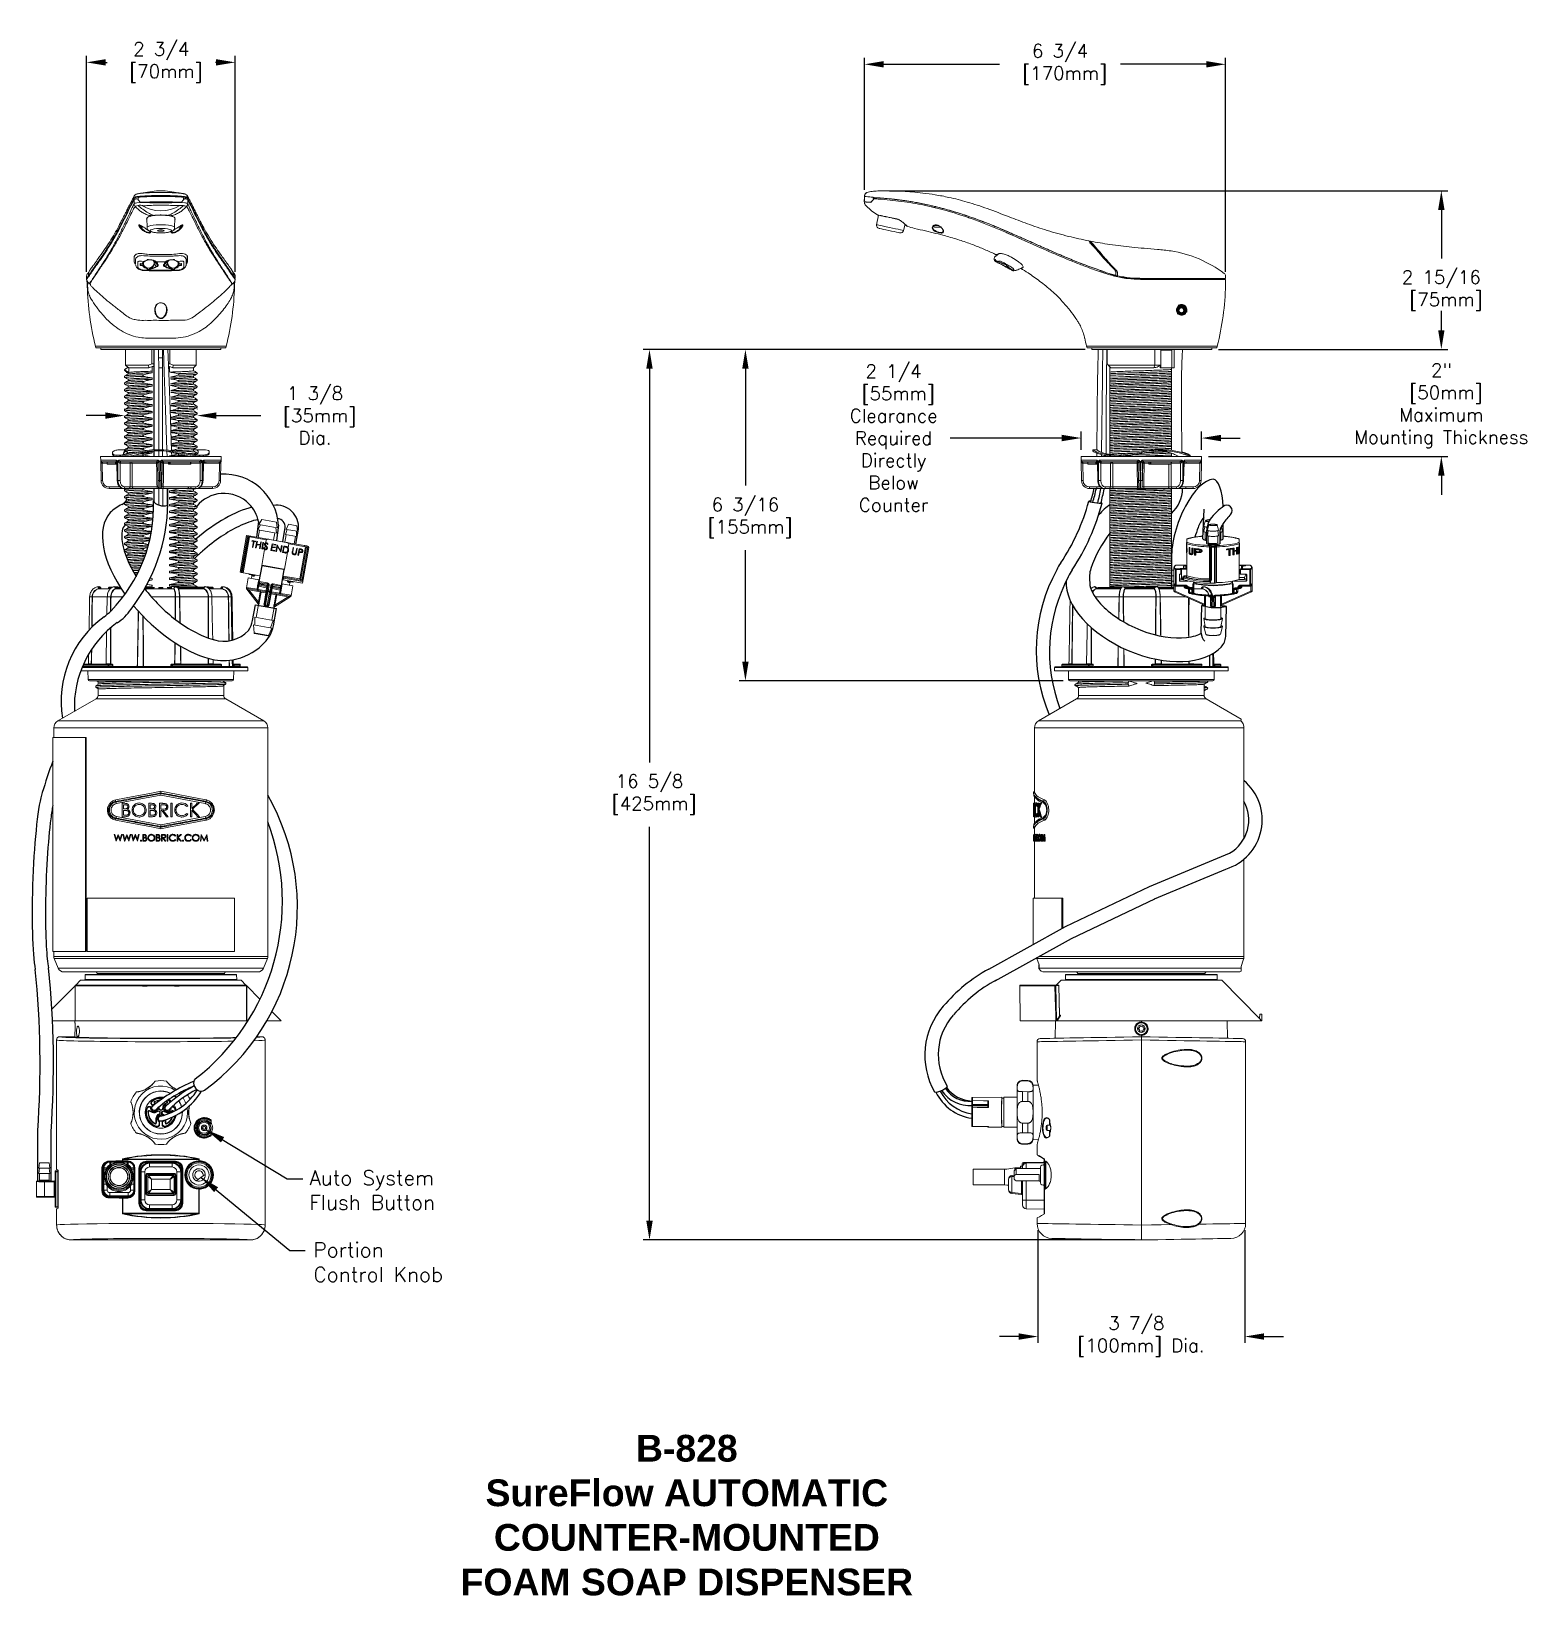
# Model space of a CAD drawing. Header units: inches. Extents: x 4.3 to 18.3, y 1.7 to 16.3.
import ezdxf

# ---------------------------------------------------------------- set-up
doc = ezdxf.new("R2010")
doc.units = ezdxf.units.IN
doc.header["$MEASUREMENT"] = 0
doc.header["$PDSIZE"] = -1
doc.layers.add('Dim', color=1, linetype='Continuous')
doc.layers.add('Object', color=4, linetype='Continuous')
doc.styles.get("Standard").update_dxf_attribs({"font": 'romans.shx'})
doc.dimstyles.get("Standard").update_dxf_attribs({"dimtxt": 0.125, "dimasz": 0.18, "dimexe": 0.06, "dimexo": 0.0625, "dimgap": 0.09, "dimtad": 0, "dimtih": 1, "dimtoh": 1, "dimdec": 4, "dimlfac": 2, "dimzin": 4, "dimdsep": 46, "dimlunit": 5, "dimtxsty": 'Standard', "dimcen": 0.09, "dimadec": 0, "dimazin": 1, "dimtfac": 1, "dimtdec": 4, "dimtofl": 0, "dimtmove": 0, "dimatfit": 0, "dimfxl": 0, "dimfrac": 2, "dimtolj": 1, "dimtzin": 0, "dimarcsym": 0})

msp = doc.modelspace()

# ---------------------------------------------------------------- texts
at = {"layer": 'Dim'}
for s, insert, char_height, width, attachment_point in [('Auto System\\PFlush Button', (6.922925, 5.625424), 0.13779528, 3.05512441, 1), ('Portion\\PControl Knob', (6.960629, 4.951302), 0.13779528, 3.05512441, 1), ('{\\fSansSerif|b1|i0|c2|p2;B-828\\PSureFlow AUTOMATIC\\PCOUNTER-MOUNTED\\PFOAM SOAP DISPENSER}', (10.45123, 2.401914), 0.25, 4.62005887, 5)]:
    msp.add_mtext(s, dxfattribs=dict(at, insert=insert, char_height=char_height, width=width, attachment_point=attachment_point))

# ---------------------------------------------------------------- blocks, each defined once
blk = doc.blocks.new('*D10')
at = {"layer": 'Defpoints', "color": 0}
for p in [(13.734, 5.13), (15.668, 5.13), (15.668, 4.073)]:
    blk.add_point(p, dxfattribs=at)
at = {"layer": 'Dim', "color": 0, "lineweight": -2}
for p, q in [((13.734, 5.068), (13.734, 4.013)), ((15.668, 5.068), (15.668, 4.013)), ((13.554, 4.073), (13.374, 4.073)), ((15.848, 4.073), (16.028, 4.073))]:
    blk.add_line(p, q, dxfattribs=at)
at = {"layer": 'Dim', "color": 0}
for points in [[(13.554, 4.103), (13.554, 4.043), (13.734, 4.073)], [(15.848, 4.103), (15.848, 4.043), (15.668, 4.073)]]:
    blk.add_solid(points, dxfattribs=at)
at = {"layer": 'Dim', "color": 0, "insert": (14.654, 4.073), "char_height": 0.125, "attachment_point": 5}
blk.add_mtext('\\A1;3 7/8\\P [100mm] Dia.', dxfattribs=at)
blk = doc.blocks.new('*D11')
at = {"layer": 'Defpoints', "color": 0}
for p in [(15.264, 12.473), (14.137, 12.301), (15.264, 12.301)]:
    blk.add_point(p, dxfattribs=at)
at = {"layer": 'Dim', "color": 0, "lineweight": -2}
for p, q in [((13.957, 12.473), (12.912, 12.473)), ((14.137, 12.364), (14.137, 12.533)), ((15.264, 12.364), (15.264, 12.533)), ((15.444, 12.473), (15.624, 12.473))]:
    blk.add_line(p, q, dxfattribs=at)
at = {"layer": 'Dim', "color": 0}
for points in [[(13.957, 12.503), (13.957, 12.443), (14.137, 12.473)], [(15.444, 12.503), (15.444, 12.443), (15.264, 12.473)]]:
    blk.add_solid(points, dxfattribs=at)
at = {"layer": 'Dim', "color": 0, "insert": (12.384, 12.473), "char_height": 0.125, "attachment_point": 5}
blk.add_mtext('\\A1;2 1/4\\P [55mm]\\PClearance\\PRequired\\PDirectly\\PBelow\\PCounter', dxfattribs=at)
blk = doc.blocks.new('*D12')
at = {"layer": 'Defpoints', "color": 0}
for p in [(15.488, 15.967), (12.112, 14.731), (15.488, 13.965)]:
    blk.add_point(p, dxfattribs=at)
at = {"layer": 'Dim', "color": 0, "lineweight": -2}
for p, q in [((12.112, 14.793), (12.112, 16.027)), ((12.292, 15.967), (13.374, 15.967)), ((15.308, 15.967), (14.506, 15.967)), ((15.488, 14.028), (15.488, 16.027))]:
    blk.add_line(p, q, dxfattribs=at)
at = {"layer": 'Dim', "color": 0}
for points in [[(12.292, 15.997), (12.292, 15.937), (12.112, 15.967)], [(15.308, 15.997), (15.308, 15.937), (15.488, 15.967)]]:
    blk.add_solid(points, dxfattribs=at)
at = {"layer": 'Dim', "color": 0, "insert": (13.94, 15.967), "char_height": 0.125, "attachment_point": 5}
blk.add_mtext('\\A1;6 3/4\\P [170mm]', dxfattribs=at)
blk = doc.blocks.new('*D13')
at = {"layer": 'Defpoints', "color": 0}
for p in [(12.283, 14.785), (17.505, 14.785), (15.36, 13.301)]:
    blk.add_point(p, dxfattribs=at)
at = {"layer": 'Dim', "color": 0, "lineweight": -2}
for p, q in [((12.346, 14.785), (17.565, 14.785)), ((17.505, 14.605), (17.505, 14.153)), ((17.505, 13.481), (17.505, 13.551)), ((15.423, 13.301), (17.565, 13.301))]:
    blk.add_line(p, q, dxfattribs=at)
at = {"layer": 'Dim', "color": 0}
for points in [[(17.475, 14.605), (17.535, 14.605), (17.505, 14.785)], [(17.475, 13.481), (17.535, 13.481), (17.505, 13.301)]]:
    blk.add_solid(points, dxfattribs=at)
at = {"layer": 'Dim', "color": 0, "insert": (17.505, 13.852), "char_height": 0.125, "attachment_point": 5}
blk.add_mtext('\\A1;2 15/16\\P [75mm]', dxfattribs=at)
blk = doc.blocks.new('*D15')
at = {"layer": 'Defpoints', "color": 0}
for p in [(10.999, 13.301), (14.238, 13.301), (14.033, 10.203)]:
    blk.add_point(p, dxfattribs=at)
at = {"layer": 'Dim', "color": 0, "lineweight": -2}
for p, q in [((14.176, 13.301), (10.939, 13.301)), ((10.999, 13.121), (10.999, 12.028)), ((10.999, 10.383), (10.999, 11.425)), ((13.97, 10.203), (10.939, 10.203))]:
    blk.add_line(p, q, dxfattribs=at)
at = {"layer": 'Dim', "color": 0}
for points in [[(10.969, 13.121), (11.029, 13.121), (10.999, 13.301)], [(10.969, 10.383), (11.029, 10.383), (10.999, 10.203)]]:
    blk.add_solid(points, dxfattribs=at)
at = {"layer": 'Dim', "color": 0, "insert": (10.999, 11.726), "char_height": 0.125, "attachment_point": 5}
blk.add_mtext('\\A1;6 3/16\\P [155mm]', dxfattribs=at)
blk = doc.blocks.new('*D16')
at = {"layer": 'Defpoints', "color": 0}
for p in [(14.238, 13.301), (10.102, 4.976), (14.701, 4.976)]:
    blk.add_point(p, dxfattribs=at)
at = {"layer": 'Dim', "color": 0, "lineweight": -2}
for p, q in [((14.176, 13.301), (10.042, 13.301)), ((10.102, 13.121), (10.102, 9.441)), ((10.102, 5.156), (10.102, 8.839)), ((14.638, 4.976), (10.042, 4.976))]:
    blk.add_line(p, q, dxfattribs=at)
at = {"layer": 'Dim', "color": 0}
for points in [[(10.072, 13.121), (10.132, 13.121), (10.102, 13.301)], [(10.072, 5.156), (10.132, 5.156), (10.102, 4.976)]]:
    blk.add_solid(points, dxfattribs=at)
at = {"layer": 'Dim', "color": 0, "insert": (10.102, 9.14), "char_height": 0.125, "attachment_point": 5}
blk.add_mtext('\\A1;16 5/8\\P [425mm]', dxfattribs=at)
blk = doc.blocks.new('*D17')
at = {"layer": 'Defpoints', "color": 0}
for p in [(5.195, 12.683), (5.873, 12.683), (5.873, 12.683)]:
    blk.add_point(p, dxfattribs=at)
at = {"layer": 'Dim', "color": 0, "lineweight": -2}
for p, q in [((5.195, 12.746), (5.195, 12.743)), ((5.873, 12.746), (5.873, 12.743)), ((5.015, 12.683), (4.835, 12.683)), ((6.053, 12.683), (6.468, 12.683))]:
    blk.add_line(p, q, dxfattribs=at)
at = {"layer": 'Dim', "color": 0}
for points in [[(5.015, 12.713), (5.015, 12.653), (5.195, 12.683)], [(6.053, 12.713), (6.053, 12.653), (5.873, 12.683)]]:
    blk.add_solid(points, dxfattribs=at)
at = {"layer": 'Dim', "color": 0, "insert": (6.975, 12.683), "char_height": 0.125, "attachment_point": 5}
blk.add_mtext('\\A1;1 3/8\\P [35mm]\\PDia.', dxfattribs=at)
blk = doc.blocks.new('*D21')
at = {"layer": 'Defpoints', "color": 0}
for p in [(4.839, 15.985), (4.839, 13.965), (6.229, 13.965)]:
    blk.add_point(p, dxfattribs=at)
at = {"layer": 'Dim', "color": 0, "lineweight": -2}
for p, q in [((4.839, 14.028), (4.839, 16.045)), ((5.019, 15.985), (5.031, 15.985)), ((6.049, 15.985), (6.045, 15.985)), ((6.229, 14.028), (6.229, 16.045))]:
    blk.add_line(p, q, dxfattribs=at)
at = {"layer": 'Dim', "color": 0}
for points in [[(5.019, 16.015), (5.019, 15.955), (4.839, 15.985)], [(6.049, 16.015), (6.049, 15.955), (6.229, 15.985)]]:
    blk.add_solid(points, dxfattribs=at)
at = {"layer": 'Dim', "color": 0, "insert": (5.538, 15.985), "char_height": 0.125, "attachment_point": 5}
blk.add_mtext('\\A1;2 3/4\\P [70mm]', dxfattribs=at)
blk = doc.blocks.new('*D23')
at = {"layer": 'Defpoints', "color": 0}
for p in [(15.36, 13.301), (15.264, 12.301), (17.505, 12.301)]:
    blk.add_point(p, dxfattribs=at)
at = {"layer": 'Dim', "color": 0, "lineweight": -2}
for p, q in [((17.505, 13.481), (17.505, 13.661)), ((15.423, 13.301), (17.565, 13.301)), ((15.327, 12.301), (17.565, 12.301)), ((17.505, 12.121), (17.505, 11.941))]:
    blk.add_line(p, q, dxfattribs=at)
at = {"layer": 'Dim', "color": 0}
for points in [[(17.475, 13.481), (17.535, 13.481), (17.505, 13.301)], [(17.475, 12.121), (17.535, 12.121), (17.505, 12.301)]]:
    blk.add_solid(points, dxfattribs=at)
at = {"layer": 'Dim', "color": 0, "insert": (17.505, 12.774), "char_height": 0.125, "attachment_point": 5}
blk.add_mtext('\\A1;2"\\P [50mm]\\P{\\Fromans.shx|c1;Maximum\\PMounting Thickness}', dxfattribs=at)

# ---------------------------------------------------------------- dimensions: what is measured, and where the dimension line sits
at = {"layer": 'Dim'}
for base, p1, p2, picture, middle in [((4.839158, 15.984882), (6.229042, 13.965336), (4.839158, 13.965335), '*D21', (5.537977, 15.984882)), ((15.4880391, 15.9669027), (12.1116645, 14.7309077), (15.4880391, 13.9653347), '*D12', (13.9400466, 15.9669027))]:
    dim = msp.add_linear_dim(base=base, p1=p1, p2=p2, dimstyle='Standard', override={"dimpost": '\\X'}, dxfattribs=at)
    dim.commit()
    dim.dimension.update_dxf_attribs({"geometry": picture, "text_midpoint": middle, "dimtype": 160})
for base, p1, p2, picture, middle in [((17.5049458, 14.7845041), (15.3601931, 13.3010794), (12.2830542, 14.7845041), '*D13', (17.5049458, 13.8521033)), ((10.101944, 4.975702), (14.238146, 13.301079), (14.700638, 4.975702), '*D16', (10.101944, 9.139989)), ((10.998638, 13.301079), (14.032921, 10.202822), (14.238146, 13.301079), '*D15', (10.998638, 11.72647))]:
    dim = msp.add_linear_dim(base=base, p1=p1, p2=p2, angle=90, dimstyle='Standard', override={"dimpost": '\\X'}, dxfattribs=at)
    dim.commit()
    dim.dimension.update_dxf_attribs({"geometry": picture, "text_midpoint": middle, "dimtype": 160})
dim = msp.add_linear_dim(base=(17.504946, 12.301079), p1=(15.360193, 13.301079), p2=(15.26401, 12.301079), angle=90, text='<>\\P{\\Fromans.shx|c1;Maximum\\PMounting Thickness}', dimstyle='Standard', override={"dimpost": '"\\X'}, dxfattribs=at)
dim.commit()
dim.dimension.update_dxf_attribs({"geometry": '*D23', "text_midpoint": (17.504946, 12.774012), "dimtype": 160})
for base, p1, p2, text, picture, middle in [((15.26401, 12.472522), (14.137265, 12.301079), (15.26401, 12.301079), '<>\\PClearance\\PRequired\\PDirectly\\PBelow\\PCounter', '*D11', (12.384438, 12.472522)), ((5.873352, 12.683093), (5.194511, 12.683093), (5.873352, 12.683093), '<>\\PDia.', '*D17', (6.975138, 12.683093)), ((15.667589, 4.072923), (13.733535, 5.13018), (15.667589, 5.130178), '<> Dia.', '*D10', (14.654099, 4.072923))]:
    dim = msp.add_linear_dim(base=base, p1=p1, p2=p2, text=text, dimstyle='Standard', override={"dimpost": '\\X'}, dxfattribs=at)
    dim.commit()
    dim.dimension.update_dxf_attribs({"geometry": picture, "text_midpoint": middle, "dimtype": 160})

# ---------------------------------------------------------------- linework, layer by layer
at = {"layer": 'Object', "color": 4, "linetype": 'Continuous', "lineweight": 15}
for p, q in [((5.24661, 14.6392), (5.245502, 14.636849)), ((5.266585, 14.680197), (5.265865, 14.6789)), ((5.279263, 14.705711), (5.279258, 14.705657)), ((5.279263, 14.705711), (5.279465, 14.717251)), ((5.279508, 14.71744), (5.27931, 14.706102)), ((5.279465, 14.717251), (5.279465, 14.71726)), ((5.279508, 14.71744), (5.27951, 14.717575)), ((5.279747, 14.72084), (5.279748, 14.72085)), ((5.279817, 14.721326), (5.279824, 14.721372)), ((5.283038, 14.664436), (5.283204, 14.664869)), ((5.283173, 14.70252), (5.289169, 14.705903)), ((5.289169, 14.705903), (5.295577, 14.70762)), ((5.294213, 14.638008), (5.293875, 14.637661)), ((5.295577, 14.70762), (5.319655, 14.710802)), ((5.310087, 14.672814), (5.348322, 14.674702)), ((5.319812, 14.706941), (5.319655, 14.710802)), ((5.319812, 14.706941), (5.320812, 14.706866)), ((5.320787, 14.707028), (5.320694, 14.709549)), ((5.32366, 14.720994), (5.322504, 14.721219)), ((5.32505, 14.695238), (5.323989, 14.695318)), ((5.340438, 14.679121), (5.323989, 14.695318)), ((5.325169, 14.695388), (5.34148, 14.679202)), ((5.374955, 14.728232), (5.330017, 14.725402)), ((5.340438, 14.679121), (5.341756, 14.679022)), ((5.346996, 14.676652), (5.347178, 14.676638)), ((5.348181, 14.676648), (5.348393, 14.676632)), ((5.417707, 14.72969), (5.374955, 14.728232)), ((5.474342, 14.730603), (5.417707, 14.72969)), ((5.417966, 14.737908), (5.417965, 14.737955)), ((5.525733, 14.730902), (5.474342, 14.730603)), ((5.474457, 14.739583), (5.474457, 14.739577)), ((5.542096, 14.730902), (5.525733, 14.730902)), ((5.525766, 14.739786), (5.525766, 14.73979)), ((5.542067, 14.739786), (5.542067, 14.73979)), ((5.593407, 14.730604), (5.542096, 14.730902)), ((5.593297, 14.739584), (5.593297, 14.739579)), ((5.650169, 14.72969), (5.593407, 14.730604)), ((5.649914, 14.737953), (5.649913, 14.737905)), ((5.692867, 14.728233), (5.650169, 14.72969)), ((5.737801, 14.725402), (5.692867, 14.728233)), ((5.719428, 14.676632), (5.719631, 14.676648)), ((5.719504, 14.674702), (5.75774, 14.672814)), ((5.720643, 14.676639), (5.720817, 14.676652)), ((5.726045, 14.67902), (5.727389, 14.679121)), ((5.726335, 14.679202), (5.742657, 14.695389)), ((5.743838, 14.695318), (5.727389, 14.679121)), ((5.743838, 14.695318), (5.742778, 14.695238)), ((5.745322, 14.721219), (5.744077, 14.720977)), ((5.747017, 14.706866), (5.748014, 14.706941)), ((5.748172, 14.710802), (5.748014, 14.706941)), ((5.77225, 14.70762), (5.778658, 14.705903)), ((5.773952, 14.637661), (5.773614, 14.638008)), ((5.778658, 14.705903), (5.784654, 14.70252)), ((5.784623, 14.664869), (5.784789, 14.664436)), ((5.788008, 14.721386), (5.788013, 14.721352)), ((5.788014, 14.721343), (5.788369, 14.717251)), ((5.788083, 14.720868), (5.788088, 14.720828)), ((5.788325, 14.717562), (5.788328, 14.717427)), ((5.788525, 14.706087), (5.788328, 14.717427)), ((5.788369, 14.717251), (5.78857, 14.705711)), ((5.788578, 14.705658), (5.78857, 14.705711)), ((5.801961, 14.6789), (5.801241, 14.680197)), ((5.822331, 14.63685), (5.821262, 14.63912)), ((12.111664, 14.730908), (12.110508, 14.680852)), ((12.11174, 14.730902), (12.113119, 14.730797)), ((12.115682, 14.730604), (12.11174, 14.730902)), ((12.112632, 14.680692), (12.112762, 14.673227)), ((12.113276, 14.739792), (12.113119, 14.730797)), ((12.113195, 14.730792), (12.113352, 14.739786)), ((12.113352, 14.739786), (12.113352, 14.73979)), ((12.127776, 14.72969), (12.115682, 14.730604)), ((12.120164, 14.650919), (12.176335, 14.596128)), ((12.147051, 14.728233), (12.127776, 14.72969)), ((12.184489, 14.725402), (12.147051, 14.728233)), ((12.147057, 14.728232), (12.184492, 14.725402)), ((12.153684, 14.677589), (12.147778, 14.678035)), ((12.166331, 14.676632), (12.166129, 14.676648)), ((12.172401, 14.679202), (12.190153, 14.695389)), ((12.172401, 14.679202), (12.172437, 14.6792)), ((12.191098, 14.695318), (12.173473, 14.679121)), ((12.18449, 14.725402), (12.186681, 14.725236)), ((12.191098, 14.695318), (12.190153, 14.695389)), ((12.193926, 14.721219), (12.203887, 14.719612)), ((12.196392, 14.710802), (12.196259, 14.706941)), ((12.240008, 14.70762), (12.259693, 14.705903)), ((12.259693, 14.705903), (12.298184, 14.70252)), ((12.387042, 14.705658), (12.386574, 14.705711)), ((12.387042, 14.705658), (12.387354, 14.704789)), ((12.391961, 14.704218), (12.387354, 14.704789)), ((12.392085, 14.705021), (12.391961, 14.704218)), ((12.57552, 14.6789), (12.56798, 14.680197)), ((12.57552, 14.6789), (12.576298, 14.677963)), ((12.71216, 14.640368), (12.71216, 14.64035)), ((12.742503, 14.633042), (12.742499, 14.633425)), ((12.775241, 14.625747), (12.767042, 14.62767)), ((12.777255, 14.63685), (12.76784, 14.63912)), ((12.777255, 14.63685), (12.778169, 14.635884)), ((5.214279, 14.573066), (5.212349, 14.569179)), ((5.401527, 14.520869), (5.405931, 14.525414)), ((5.403339, 14.529255), (5.404919, 14.440711)), ((5.468014, 14.553716), (5.450619, 14.550747)), ((5.617208, 14.550747), (5.599813, 14.553716)), ((5.623404, 14.548576), (5.617208, 14.550747)), ((5.662269, 14.525432), (5.6663, 14.520869)), ((5.662908, 14.440711), (5.664488, 14.529255)), ((5.855481, 14.56918), (5.853518, 14.573127)), ((12.176335, 14.596128), (12.237895, 14.55803)), ((12.242806, 14.556503), (12.225531, 14.467629)), ((12.269887, 14.550747), (12.25592, 14.553716)), ((12.413996, 14.520116), (12.370528, 14.529355)), ((13.015675, 14.56918), (13.003398, 14.573127)), ((13.015675, 14.56918), (13.017052, 14.568071)), ((5.35608, 14.445323), (5.379186, 14.445323)), ((5.529653, 14.390805), (5.533913, 14.390739)), ((5.533913, 14.390739), (5.537477, 14.390787)), ((5.698093, 14.445323), (5.711747, 14.445323)), ((12.477884, 14.41399), (12.491037, 14.470965)), ((12.757313, 14.45924), (12.811258, 14.45924)), ((12.771229, 14.445323), (12.826896, 14.445323)), ((5.00996, 14.211926), (5.005783, 14.205651)), ((6.062034, 14.20565), (6.05667, 14.213714)), ((13.894637, 14.20565), (13.876066, 14.213714)), ((13.894637, 14.20565), (13.897519, 14.20388)), ((14.218852, 14.31133), (14.218731, 14.304444)), ((4.892687, 14.043622), (4.889782, 14.039194)), ((5.283913, 14.161287), (5.283632, 14.141035)), ((5.283632, 14.139271), (5.283673, 14.144008)), ((5.283632, 14.139271), (5.283913, 14.129505)), ((5.283913, 14.129505), (5.283913, 14.161287)), ((5.283913, 14.127716), (5.283913, 14.129505)), ((5.283913, 14.129505), (5.283913, 14.127716)), ((5.300552, 14.08401), (5.298909, 14.089487)), ((5.317932, 14.11522), (5.317982, 14.073389)), ((5.34453, 14.091023), (5.344541, 14.102821)), ((5.34453, 14.090624), (5.34453, 14.091023)), ((5.344541, 14.102821), (5.344541, 14.103108)), ((5.34612, 14.102911), (5.344541, 14.102821)), ((5.380302, 14.12472), (5.352549, 14.127303)), ((5.363853, 14.103924), (5.361229, 14.103774)), ((5.363058, 14.101626), (5.367697, 14.11296)), ((5.363557, 14.044424), (5.427373, 14.041926)), ((5.367541, 14.104134), (5.364001, 14.103932)), ((5.365936, 14.088111), (5.365817, 14.087518)), ((5.367697, 14.093333), (5.365936, 14.088111)), ((5.367541, 14.104134), (5.367697, 14.093333)), ((5.369501, 14.110568), (5.372894, 14.095381)), ((5.409013, 14.135998), (5.408839, 14.135745)), ((5.408914, 14.058957), (5.409052, 14.05944)), ((5.409021, 14.139556), (5.409013, 14.135998)), ((5.409052, 14.05944), (5.409055, 14.06402)), ((5.409058, 14.047188), (5.40906, 14.049021)), ((5.409058, 14.046516), (5.409058, 14.047188)), ((5.40906, 14.049021), (5.40906, 14.063283)), ((5.428912, 14.050155), (5.40906, 14.049021)), ((5.43257, 14.041679), (5.427373, 14.041926)), ((5.42757, 14.046223), (5.4303, 14.0461)), ((5.428912, 14.063529), (5.428912, 14.050155)), ((5.4303, 14.0461), (5.428912, 14.050155)), ((5.430724, 14.064775), (5.432541, 14.05889)), ((5.432541, 14.05889), (5.432761, 14.057967)), ((5.469225, 14.120621), (5.464735, 14.135521)), ((5.468337, 14.125096), (5.467545, 14.132543)), ((5.468327, 14.123603), (5.468337, 14.125096)), ((5.470432, 14.127696), (5.475355, 14.119107)), ((5.475355, 14.09948), (5.470432, 14.110009)), ((5.484101, 14.110789), (5.470859, 14.110033)), ((5.475355, 14.119107), (5.500491, 14.0952)), ((5.491048, 14.081096), (5.475355, 14.09948)), ((5.503843, 14.0809), (5.498205, 14.097375)), ((5.500749, 14.094997), (5.500491, 14.0952)), ((5.563984, 14.0809), (5.569622, 14.097375)), ((5.567335, 14.0952), (5.567078, 14.094997)), ((5.592472, 14.119107), (5.567335, 14.0952)), ((5.576779, 14.081096), (5.592472, 14.09948)), ((5.583726, 14.110789), (5.596968, 14.110033)), ((5.597395, 14.127696), (5.592472, 14.119107)), ((5.592472, 14.09948), (5.597395, 14.110009)), ((5.603091, 14.135521), (5.598601, 14.120621)), ((5.59949, 14.125096), (5.600281, 14.132543)), ((5.5995, 14.123603), (5.59949, 14.125096)), ((5.635286, 14.05889), (5.635066, 14.057967)), ((5.635144, 14.041674), (5.635114, 14.041862)), ((5.640454, 14.041926), (5.635144, 14.041674)), ((5.637108, 14.064794), (5.635286, 14.05889)), ((5.637527, 14.0461), (5.638915, 14.050155)), ((5.637527, 14.0461), (5.640257, 14.046223)), ((5.638915, 14.063529), (5.638915, 14.050155)), ((5.638915, 14.050155), (5.658767, 14.049021)), ((5.640454, 14.041926), (5.70427, 14.044424)), ((5.658767, 14.049021), (5.658767, 14.063283)), ((5.658769, 14.047188), (5.658767, 14.049021)), ((5.658769, 14.047188), (5.658769, 14.046516)), ((5.658775, 14.059441), (5.658771, 14.06418)), ((5.658775, 14.059441), (5.658912, 14.058957)), ((5.658806, 14.139556), (5.658814, 14.135998)), ((5.658988, 14.135745), (5.658814, 14.135998)), ((5.715278, 14.127303), (5.687525, 14.12472)), ((5.694933, 14.095381), (5.698326, 14.110568)), ((5.704769, 14.101626), (5.70013, 14.11296)), ((5.700286, 14.104134), (5.70013, 14.093333)), ((5.70013, 14.093333), (5.701891, 14.088111)), ((5.700286, 14.104134), (5.703825, 14.103932)), ((5.70201, 14.087518), (5.701891, 14.088111)), ((5.703974, 14.103924), (5.706598, 14.103774)), ((5.721705, 14.102911), (5.723286, 14.102821)), ((5.723286, 14.102821), (5.723286, 14.103108)), ((5.723297, 14.091024), (5.723286, 14.102821)), ((5.723297, 14.091024), (5.723297, 14.090624)), ((5.769024, 14.087237), (5.776592, 14.1274)), ((5.770705, 14.095449), (5.778762, 14.138128)), ((5.780299, 14.139878), (5.77655, 14.124982)), ((5.783913, 14.161288), (5.783913, 14.129507)), ((5.784195, 14.141036), (5.783913, 14.161288)), ((5.783913, 14.129507), (5.784195, 14.139273)), ((5.783913, 14.127716), (5.783913, 14.129507)), ((5.783913, 14.127716), (5.783913, 14.129507)), ((5.784195, 14.139273), (5.784154, 14.144006)), ((6.178044, 14.039194), (6.17514, 14.043622)), ((6.198686, 14.04126), (6.187677, 14.056727)), ((13.333806, 14.137679), (13.336909, 14.138273)), ((13.335846, 14.138423), (13.334633, 14.137908)), ((13.336302, 14.138543), (13.336404, 14.138588)), ((13.364122, 14.127303), (13.356316, 14.12472)), ((13.396034, 14.0952), (13.395592, 14.094997)), ((13.521344, 14.141036), (13.488337, 14.161288)), ((13.494951, 14.041674), (13.494622, 14.041862)), ((13.495253, 14.041926), (13.494951, 14.041674)), ((13.495253, 14.041926), (13.506768, 14.044424)), ((13.539459, 14.129507), (13.524163, 14.139273)), ((13.533839, 14.042147), (13.573912, 14.059014)), ((13.54229, 14.127716), (13.539459, 14.129507)), ((13.588275, 14.06506), (13.591853, 14.066566)), ((14.211451, 14.064699), (14.211468, 14.064691)), ((14.317766, 14.039194), (14.3052, 14.043622)), ((4.839195, 13.988841), (4.838785, 13.965336)), ((4.838953, 13.965335), (4.838787, 13.965335)), ((4.838949, 13.965335), (4.839274, 13.959127)), ((4.83912, 13.965485), (4.838953, 13.965335)), ((4.838953, 13.965335), (4.838958, 13.965335)), ((4.839436, 13.959454), (4.83912, 13.965485)), ((4.839385, 13.959018), (4.84597, 13.92485)), ((4.839406, 13.959202), (4.839436, 13.959454)), ((4.84597, 13.92485), (4.846154, 13.923938)), ((4.857897, 13.99024), (4.858256, 14.012285)), ((4.858049, 13.986581), (4.858177, 13.990377)), ((4.859086, 14.012285), (4.85873, 13.99044)), ((4.874877, 14.014459), (4.861212, 13.994041)), ((4.862508, 13.914274), (4.868938, 13.923075)), ((4.868439, 13.919474), (4.865704, 13.915917)), ((4.871841, 13.920968), (4.871182, 13.923307)), ((4.873683, 13.915166), (4.871841, 13.920968)), ((5.367344, 14.03977), (5.367161, 14.039785)), ((5.700475, 14.03977), (5.700656, 14.039784)), ((6.201694, 13.913452), (6.205208, 13.911459)), ((6.206615, 13.994058), (6.206036, 14.021597)), ((6.209097, 13.99044), (6.20874, 14.012285)), ((6.209571, 14.012285), (6.20993, 13.99024)), ((6.221246, 13.965335), (6.22904, 13.965335)), ((6.229042, 13.965336), (6.228632, 13.988841)), ((6.228872, 13.955664), (6.228849, 13.955956)), ((14.317766, 14.039194), (14.320126, 14.037641)), ((14.336415, 14.032491), (14.335736, 14.032943)), ((14.336503, 14.032433), (14.336415, 14.032491)), ((14.336503, 14.032433), (14.337593, 14.031708)), ((14.409063, 14.005807), (14.409063, 14.006122)), ((14.434905, 13.998588), (14.409063, 14.005807)), ((14.434904, 13.998548), (14.434905, 13.998588)), ((14.439061, 13.990195), (14.467992, 13.990385)), ((14.461339, 13.994058), (14.451603, 13.995618)), ((14.461339, 13.994058), (14.460771, 14.021597)), ((14.467992, 13.990385), (14.476765, 13.99044)), ((14.468231, 14.038721), (14.470526, 14.03634)), ((14.476766, 13.99044), (14.476961, 14.012285)), ((14.478474, 14.012285), (14.478276, 13.99024)), ((14.656748, 13.965335), (14.715413, 13.965335)), ((14.799062, 13.955635), (14.858642, 13.955748)), ((14.827783, 13.955713), (14.855159, 13.955746)), ((14.96075, 13.965335), (15.488039, 13.965335)), ((15.486952, 13.955635), (15.463841, 13.955635)), ((15.487153, 13.903076), (15.488039, 13.955608)), ((15.488039, 13.965335), (15.487637, 13.988395)), ((4.850285, 13.856872), (4.847008, 13.892873)), ((4.881881, 13.772732), (4.874159, 13.787643)), ((6.193668, 13.787643), (6.185946, 13.772732)), ((6.220824, 13.89293), (6.217542, 13.856872)), ((15.040703, 13.67248), (15.032944, 13.67248)), ((15.040649, 13.662122), (15.03368, 13.662122)), ((15.033706, 13.661765), (15.040703, 13.661765)), ((15.08427, 13.707792), (15.064897, 13.707792)), ((15.077066, 13.632753), (15.092998, 13.632753)), ((15.116078, 13.67248), (15.108603, 13.67248)), ((15.108603, 13.661765), (15.115674, 13.661765)), ((15.115788, 13.662122), (15.108658, 13.662122)), ((6.14415, 13.332111), (4.923677, 13.332111)), ((4.923677, 13.332111), (4.927417, 13.317111)), ((6.14041, 13.317111), (4.927417, 13.317111)), ((4.97289, 13.317111), (4.97289, 13.301079)), ((6.094937, 13.301079), (6.094937, 13.317111)), ((6.14041, 13.317111), (6.14415, 13.332111)), ((15.409299, 13.332111), (14.188827, 13.332111)), ((14.188827, 13.332111), (14.192566, 13.317111)), ((15.405559, 13.317111), (14.192566, 13.317111)), ((14.238146, 13.317111), (14.238146, 13.301079)), ((15.360193, 13.301079), (15.360193, 13.317111)), ((15.405559, 13.317111), (15.409299, 13.332111)), ((4.97289, 13.301079), (5.533913, 13.301079)), ((5.203205, 13.301079), (5.203205, 13.155142)), ((5.450438, 13.165576), (5.450438, 13.301079)), ((5.450438, 13.165576), (5.468413, 13.165576)), ((5.468413, 13.301079), (5.468413, 13.165576)), ((5.470362, 13.223444), (5.468413, 13.223444)), ((5.468413, 13.140576), (5.468413, 13.165576)), ((5.470277, 13.301079), (5.470501, 13.097231)), ((5.5135, 13.08793), (5.513277, 13.301079)), ((5.54877, 13.223444), (5.513362, 13.223444)), ((5.533913, 13.301079), (6.094937, 13.301079)), ((5.548621, 13.301079), (5.549011, 13.087209)), ((5.557741, 13.301079), (5.564931, 13.086631)), ((5.607586, 13.081749), (5.600267, 13.301079)), ((5.605023, 13.165576), (5.617389, 13.165576)), ((5.617389, 13.165576), (5.617389, 13.301079)), ((5.864622, 13.155142), (5.864622, 13.301079)), ((14.238146, 13.301079), (15.360193, 13.301079)), ((14.297743, 13.301079), (14.294878, 13.09479)), ((14.337372, 13.094121), (14.339996, 13.300961)), ((14.372987, 12.736604), (14.3771, 13.301079)), ((14.380638, 13.165576), (14.380638, 13.301079)), ((14.826334, 13.155142), (14.826334, 13.301079)), ((14.881248, 13.301079), (14.881248, 13.130143)), ((14.984307, 13.293528), (14.881248, 13.293528)), ((14.983805, 13.301079), (14.984307, 13.293528)), ((14.984307, 13.293528), (14.984307, 13.130143)), ((15.006022, 13.293528), (15.005508, 13.301079)), ((15.006022, 13.293528), (15.006405, 13.293528)), ((15.006022, 13.130143), (15.006022, 13.293528)), ((15.006405, 13.130143), (15.006405, 13.293528)), ((5.199967, 13.117003), (5.204744, 13.118438)), ((5.203205, 13.155142), (5.417567, 13.155142)), ((5.203205, 13.155142), (5.226826, 13.131521)), ((5.230284, 13.133542), (5.204711, 13.118511)), ((5.204782, 13.103416), (5.233362, 13.086619)), ((5.230333, 13.133478), (5.227661, 13.132356)), ((5.227913, 13.084768), (5.233323, 13.086549)), ((5.227913, 13.084768), (5.227913, 13.071191)), ((5.227913, 13.084768), (5.227913, 13.071191)), ((5.227913, 13.022269), (5.227913, 13.008691)), ((5.233322, 13.130434), (5.230275, 13.133536)), ((5.233322, 13.086642), (5.233322, 13.130434)), ((5.422147, 13.130434), (5.233322, 13.130434)), ((5.417567, 13.155142), (5.422147, 13.130434)), ((5.452605, 13.096892), (5.452605, 13.140576)), ((5.468413, 13.140576), (5.452605, 13.140576)), ((5.452605, 13.083812), (5.452605, 13.097626)), ((5.452605, 13.021312), (5.452605, 13.035126)), ((5.468413, 13.140576), (5.468413, 13.086707)), ((5.468413, 13.086707), (5.468413, 12.736604)), ((5.470512, 13.097231), (5.470898, 12.736604)), ((5.548949, 13.130143), (5.513465, 13.130143)), ((5.513567, 12.741616), (5.513511, 13.08793)), ((5.549031, 13.087209), (5.549129, 12.736604)), ((5.565267, 13.086631), (5.577528, 12.737313)), ((5.615221, 13.140576), (5.6059, 13.140576)), ((5.619889, 12.742008), (5.607965, 13.081749)), ((5.615221, 13.089347), (5.615221, 13.140576)), ((5.64568, 13.130434), (5.65026, 13.155142)), ((5.839913, 13.130434), (5.64568, 13.130434)), ((5.65026, 13.155142), (5.864622, 13.155142)), ((5.839913, 13.130434), (5.864622, 13.155142)), ((5.839913, 13.102205), (5.839913, 13.130434)), ((5.839913, 13.039705), (5.839913, 13.053282)), ((5.875996, 13.081127), (5.872611, 13.080545)), ((14.291747, 13.036604), (14.284643, 12.362919)), ((14.294452, 13.09479), (14.291747, 13.036604)), ((14.326886, 12.339117), (14.336574, 13.036604)), ((14.336574, 13.036604), (14.337372, 13.094121)), ((14.415779, 13.130434), (14.391071, 13.155142)), ((14.391071, 13.155142), (14.826334, 13.155142)), ((14.405638, 13.089347), (14.405638, 13.140576)), ((14.816942, 13.130434), (14.415779, 13.130434)), ((14.700049, 13.066831), (14.700341, 13.066907)), ((14.826334, 13.155142), (14.816942, 13.130434)), ((14.826334, 13.155142), (14.877399, 13.155142)), ((14.877399, 13.155142), (14.877399, 13.130143)), ((14.95507, 13.130143), (14.877399, 13.130143)), ((14.984307, 13.130143), (14.95507, 13.130143)), ((14.982126, 13.113745), (14.982126, 13.130143)), ((14.982126, 13.051245), (14.982126, 13.095368)), ((14.984307, 13.130143), (15.006022, 13.130143)), ((15.006405, 13.130143), (15.006022, 13.130143)), ((5.227913, 12.959769), (5.227913, 12.946192)), ((5.227913, 12.897268), (5.227913, 12.883691)), ((5.452605, 12.958812), (5.452605, 12.972626)), ((5.452605, 12.896312), (5.452605, 12.910126)), ((5.839913, 12.977205), (5.839913, 12.990782)), ((5.839913, 12.914705), (5.839913, 12.928282)), ((5.227913, 12.834769), (5.227913, 12.821191)), ((5.227914, 12.772268), (5.227914, 12.758691)), ((5.452605, 12.833812), (5.452605, 12.847626)), ((5.452605, 12.771312), (5.452605, 12.785126)), ((5.452606, 12.771311), (5.452606, 12.785125)), ((5.468413, 12.736604), (5.468413, 12.362822)), ((5.470898, 12.736604), (5.471309, 12.362964)), ((5.514308, 12.363873), (5.513892, 12.741616)), ((5.549705, 12.736604), (5.550422, 12.362838)), ((5.577528, 12.737313), (5.590778, 12.359799)), ((5.633478, 12.354847), (5.619889, 12.742008)), ((5.839913, 12.852204), (5.839913, 12.865782)), ((5.839913, 12.789705), (5.839913, 12.803282)), ((14.369985, 12.324599), (14.372987, 12.736604)), ((14.405638, 12.714347), (14.405638, 12.728161)), ((5.227913, 12.709768), (5.227913, 12.696191)), ((5.227913, 12.647269), (5.227913, 12.633691)), ((5.227913, 12.584769), (5.227913, 12.571191)), ((5.452605, 12.708812), (5.452605, 12.722626)), ((5.452605, 12.646312), (5.452605, 12.660126)), ((5.452605, 12.583812), (5.452605, 12.597626)), ((5.839913, 12.664704), (5.839913, 12.678282)), ((5.839913, 12.602205), (5.839913, 12.615782)), ((14.405638, 12.651847), (14.405638, 12.665661)), ((14.405638, 12.589347), (14.405638, 12.603161)), ((14.982126, 12.676245), (14.982126, 12.690059)), ((14.982126, 12.613745), (14.982126, 12.627559)), ((5.227913, 12.522268), (5.227913, 12.508691)), ((5.227913, 12.459769), (5.227913, 12.446191)), ((5.452605, 12.521312), (5.452605, 12.535126)), ((5.452605, 12.458812), (5.452605, 12.472626)), ((5.839913, 12.539705), (5.839913, 12.553282)), ((5.839913, 12.477204), (5.839913, 12.490782)), ((14.405638, 12.526847), (14.405638, 12.540661)), ((14.405638, 12.464348), (14.405638, 12.478161)), ((14.982126, 12.551244), (14.982126, 12.565059)), ((14.982126, 12.488745), (14.982126, 12.502559)), ((14.982126, 12.426245), (14.982126, 12.440059)), ((6.097286, 12.301461), (4.970541, 12.301461)), ((4.970541, 12.301461), (4.971234, 12.261741)), ((5.08097, 12.333346), (5.08097, 12.323347)), ((5.12516, 12.301493), (5.21839, 12.301493)), ((5.202964, 12.363961), (5.153211, 12.363961)), ((5.202649, 12.301493), (5.202705, 12.301461)), ((5.227913, 12.397269), (5.227913, 12.383691)), ((5.227913, 12.334768), (5.227913, 12.325958)), ((5.347424, 12.328797), (5.374971, 12.329699)), ((5.452605, 12.396312), (5.452605, 12.410126)), ((5.452605, 12.333812), (5.452605, 12.347626)), ((5.468413, 12.351674), (5.468413, 12.301461)), ((5.471321, 12.351758), (5.471376, 12.301461)), ((5.514376, 12.301461), (5.514319, 12.353873)), ((5.550441, 12.352837), (5.55054, 12.301461)), ((5.59113, 12.349765), (5.592825, 12.301461)), ((5.615221, 12.301461), (5.615221, 12.305518)), ((5.635351, 12.301461), (5.63383, 12.3448)), ((5.692855, 12.324488), (5.7033, 12.32483)), ((5.822692, 12.301461), (5.827077, 12.30185)), ((5.839913, 12.414705), (5.839913, 12.428282)), ((5.839913, 12.352205), (5.839913, 12.365782)), ((5.942667, 12.363929), (5.849437, 12.363928)), ((5.986857, 12.332075), (5.986857, 12.342075)), ((6.096593, 12.261741), (6.097286, 12.301461)), ((15.092161, 12.301079), (14.137265, 12.301079)), ((14.137265, 12.301079), (14.137958, 12.26136)), ((14.245952, 12.363224), (14.245952, 12.353224)), ((14.284284, 12.332068), (14.283854, 12.301079)), ((14.326358, 12.301079), (14.326589, 12.317723)), ((14.326933, 12.317625), (14.326813, 12.301079)), ((14.327314, 12.369908), (14.327089, 12.339031)), ((14.369814, 12.301079), (14.369863, 12.307885)), ((14.405638, 12.37086), (14.405638, 12.384674)), ((14.904883, 12.363578), (14.858297, 12.363578)), ((15.26401, 12.301079), (15.092161, 12.301079)), ((15.155324, 12.301435), (15.155324, 12.311435)), ((15.263317, 12.26136), (15.26401, 12.301079)), ((4.971261, 12.265967), (5.115483, 12.265967)), ((4.971756, 12.251461), (4.973577, 12.251461)), ((4.974885, 12.075152), (4.971756, 12.251461)), ((4.973888, 12.250518), (4.973577, 12.251461)), ((4.986378, 12.251461), (4.986487, 12.251461)), ((5.116888, 12.251461), (4.986487, 12.251461)), ((4.986738, 12.236955), (4.986521, 12.236956)), ((4.986521, 12.236956), (4.989393, 12.075152)), ((5.033181, 12.236955), (4.986738, 12.236955)), ((5.032987, 12.246561), (5.033264, 12.23286)), ((5.033002, 12.246562), (5.033049, 12.246548)), ((5.108307, 12.246548), (5.033049, 12.246548)), ((5.033252, 12.23286), (5.033327, 12.232874)), ((5.033327, 12.232874), (5.108373, 12.232874)), ((5.112559, 12.227961), (5.038251, 12.227961)), ((5.108373, 12.232874), (5.108307, 12.246548)), ((5.122709, 12.227961), (5.112559, 12.227961)), ((5.122227, 12.246548), (5.115289, 12.246548)), ((5.115356, 12.232874), (5.122588, 12.232874)), ((5.116888, 12.251461), (5.116814, 12.251461)), ((5.122262, 12.246082), (5.126483, 12.075045)), ((5.122585, 12.251461), (5.122474, 12.250518)), ((5.122585, 12.251461), (5.126277, 12.251461)), ((5.126277, 12.251461), (5.130629, 12.075152)), ((5.126277, 12.251461), (5.13312, 12.251461)), ((5.133194, 12.075152), (5.13312, 12.251461)), ((5.13312, 12.251461), (5.139612, 12.251461)), ((5.140183, 12.250518), (5.139612, 12.251461)), ((5.143577, 12.265967), (5.504127, 12.265967)), ((5.154155, 12.236955), (5.153999, 12.236956)), ((5.153999, 12.236956), (5.154067, 12.075152)), ((5.245875, 12.236955), (5.154155, 12.236955)), ((5.164331, 12.251461), (5.164414, 12.251461)), ((5.490412, 12.251461), (5.164414, 12.251461)), ((5.245761, 12.015967), (5.245875, 12.236955)), ((5.494034, 12.236955), (5.265879, 12.236955)), ((5.490412, 12.251461), (5.490417, 12.251461)), ((5.50804, 12.075152), (5.505168, 12.236956)), ((5.512126, 12.251461), (5.511641, 12.250518)), ((5.512126, 12.251461), (5.519419, 12.251461)), ((5.519419, 12.251461), (5.522548, 12.075152)), ((5.519419, 12.251461), (5.529264, 12.251461)), ((5.526239, 12.075152), (5.529264, 12.251461)), ((5.529264, 12.251461), (5.536623, 12.251461)), ((5.537119, 12.250518), (5.536623, 12.251461)), ((5.544026, 12.236956), (5.54125, 12.075152)), ((5.542406, 12.015967), (5.546202, 12.236955)), ((5.54403, 12.236955), (5.544026, 12.236956)), ((5.546202, 12.236955), (5.54403, 12.236955)), ((5.544548, 12.265967), (5.91022, 12.265967)), ((5.55878, 12.251461), (5.558789, 12.251461)), ((5.889419, 12.251461), (5.558789, 12.251461)), ((5.60479, 12.236955), (5.560012, 12.236955)), ((5.604472, 12.24656), (5.604744, 12.232861)), ((5.604491, 12.24656), (5.604535, 12.246548)), ((5.615411, 12.246548), (5.604535, 12.246548)), ((5.604746, 12.232861), (5.604808, 12.232874)), ((5.604808, 12.232874), (5.615609, 12.232874)), ((5.620547, 12.227961), (5.609745, 12.227961)), ((5.808953, 12.227961), (5.620547, 12.227961)), ((5.812021, 12.246548), (5.621207, 12.246548)), ((5.621407, 12.232874), (5.811686, 12.232874)), ((5.811686, 12.232874), (5.812021, 12.246548)), ((5.813946, 12.232839), (5.814281, 12.246582)), ((5.900033, 12.236955), (5.814046, 12.236955)), ((5.889419, 12.251461), (5.8895, 12.251461)), ((5.900184, 12.236956), (5.900033, 12.236955)), ((5.900252, 12.075152), (5.900184, 12.236956)), ((5.91443, 12.251461), (5.913855, 12.250518)), ((5.91443, 12.251461), (5.921051, 12.251461)), ((5.921051, 12.251461), (5.928131, 12.251461)), ((5.921051, 12.251461), (5.921125, 12.075152)), ((5.92378, 12.075152), (5.928131, 12.251461)), ((5.928131, 12.251461), (5.932047, 12.251461)), ((5.92828, 12.075045), (5.932487, 12.245462)), ((5.932178, 12.250518), (5.932047, 12.251461)), ((5.937947, 12.236955), (5.932277, 12.236955)), ((5.938663, 12.251461), (5.938592, 12.251461)), ((6.080176, 12.251461), (5.938592, 12.251461)), ((5.939289, 12.265967), (6.095878, 12.265967)), ((6.080427, 12.236955), (5.952888, 12.236955)), ((6.077868, 12.075152), (6.080644, 12.236956)), ((6.080176, 12.251461), (6.080285, 12.251461)), ((6.080644, 12.236956), (6.080427, 12.236955)), ((6.095904, 12.251461), (6.092879, 12.075152)), ((6.092942, 12.075152), (6.096071, 12.251461)), ((6.093833, 12.251461), (6.093505, 12.250518)), ((6.093833, 12.251461), (6.095904, 12.251461)), ((6.095904, 12.251461), (6.096071, 12.251461)), ((14.137985, 12.265586), (14.282207, 12.265586)), ((14.13848, 12.251079), (14.140301, 12.251079)), ((14.141609, 12.07477), (14.13848, 12.251079)), ((14.140613, 12.250137), (14.140301, 12.251079)), ((14.153102, 12.25108), (14.153211, 12.251079)), ((14.283612, 12.251079), (14.153211, 12.251079)), ((14.153462, 12.236573), (14.153245, 12.236574)), ((14.153245, 12.236574), (14.156117, 12.07477)), ((14.199906, 12.236573), (14.153462, 12.236573)), ((14.199711, 12.24618), (14.199989, 12.232478)), ((14.199726, 12.24618), (14.199773, 12.246167)), ((14.275031, 12.246167), (14.199773, 12.246167)), ((14.199976, 12.232478), (14.200051, 12.232492)), ((14.200051, 12.232492), (14.275097, 12.232492)), ((14.279283, 12.227579), (14.204975, 12.227579)), ((14.275097, 12.232492), (14.275031, 12.246167)), ((14.289433, 12.227579), (14.279283, 12.227579)), ((14.288951, 12.246167), (14.282013, 12.246167)), ((14.282013, 12.246167), (14.28208, 12.232492)), ((14.28208, 12.232492), (14.289312, 12.232492)), ((14.283612, 12.251079), (14.283538, 12.25108)), ((14.288986, 12.2457), (14.293208, 12.074664)), ((14.289309, 12.251079), (14.289198, 12.250137)), ((14.289309, 12.251079), (14.293001, 12.251079)), ((14.293001, 12.251079), (14.297353, 12.07477)), ((14.293001, 12.251079), (14.299844, 12.251079)), ((14.299919, 12.07477), (14.299844, 12.251079)), ((14.299844, 12.251079), (14.306336, 12.251079)), ((14.306907, 12.250137), (14.306336, 12.251079)), ((14.310302, 12.265586), (14.670851, 12.265586)), ((14.320879, 12.236573), (14.320723, 12.236574)), ((14.320723, 12.236574), (14.320791, 12.07477)), ((14.412599, 12.236573), (14.320879, 12.236573)), ((14.331055, 12.25108), (14.331138, 12.251079)), ((14.657136, 12.251079), (14.331138, 12.251079)), ((14.412486, 12.015585), (14.412599, 12.236573)), ((14.660758, 12.236573), (14.432603, 12.236573)), ((14.657136, 12.251079), (14.657141, 12.25108)), ((14.674764, 12.07477), (14.671892, 12.236574)), ((14.67885, 12.251079), (14.678365, 12.250137)), ((14.67885, 12.251079), (14.686143, 12.251079)), ((14.686143, 12.251079), (14.689272, 12.07477)), ((14.686143, 12.251079), (14.695988, 12.251079)), ((14.692964, 12.07477), (14.695988, 12.251079)), ((14.695988, 12.251079), (14.703347, 12.251079)), ((14.703843, 12.250137), (14.703347, 12.251079)), ((14.71075, 12.236574), (14.707974, 12.07477)), ((14.70913, 12.015585), (14.712926, 12.236573)), ((14.710754, 12.236573), (14.71075, 12.236574)), ((14.712926, 12.236573), (14.710754, 12.236573)), ((14.711272, 12.265586), (15.076944, 12.265586)), ((14.725505, 12.25108), (14.725513, 12.251079)), ((15.056143, 12.251079), (14.725513, 12.251079)), ((14.771514, 12.236573), (14.726736, 12.236573)), ((14.771196, 12.246178), (14.771469, 12.232479)), ((14.771215, 12.246179), (14.771259, 12.246167)), ((14.782136, 12.246167), (14.771259, 12.246167)), ((14.77147, 12.23248), (14.771532, 12.232492)), ((14.771532, 12.232492), (14.782333, 12.232492)), ((14.787271, 12.227579), (14.776469, 12.227579)), ((14.975677, 12.227579), (14.787271, 12.227579)), ((14.978745, 12.246167), (14.787931, 12.246167)), ((14.788131, 12.232492), (14.97841, 12.232492)), ((14.978121, 12.228235), (14.978402, 12.015585)), ((14.97841, 12.232492), (14.978745, 12.246167)), ((14.98067, 12.232458), (14.981005, 12.246201)), ((15.066758, 12.236573), (14.98077, 12.236573)), ((15.056143, 12.251079), (15.056224, 12.25108)), ((15.066908, 12.236574), (15.066758, 12.236573)), ((15.066976, 12.07477), (15.066908, 12.236574)), ((15.081154, 12.251079), (15.080579, 12.250137)), ((15.081154, 12.251079), (15.087775, 12.251079)), ((15.087775, 12.251079), (15.094856, 12.251079)), ((15.087775, 12.251079), (15.087849, 12.07477)), ((15.090504, 12.07477), (15.094856, 12.251079)), ((15.094856, 12.251079), (15.098771, 12.251079)), ((15.095005, 12.074664), (15.099211, 12.245081)), ((15.098902, 12.250137), (15.098771, 12.251079)), ((15.104671, 12.236573), (15.099001, 12.236573)), ((15.105387, 12.25108), (15.105317, 12.251079)), ((15.2469, 12.251079), (15.105317, 12.251079)), ((15.106013, 12.265586), (15.262602, 12.265586)), ((15.247151, 12.236573), (15.119613, 12.236573)), ((15.244592, 12.07477), (15.247368, 12.236574)), ((15.2469, 12.251079), (15.247009, 12.25108)), ((15.247368, 12.236574), (15.247151, 12.236573)), ((15.262628, 12.251079), (15.259603, 12.07477)), ((15.259666, 12.07477), (15.262795, 12.251079)), ((15.260557, 12.251079), (15.260229, 12.250137)), ((15.260557, 12.251079), (15.262628, 12.251079)), ((15.262628, 12.251079), (15.262795, 12.251079)), ((5.049629, 12.015967), (5.117913, 12.015967)), ((5.118164, 12.001461), (5.04988, 12.001461)), ((5.130629, 12.075152), (5.133194, 12.075152)), ((5.1324, 12.015967), (5.151553, 12.015967)), ((5.186397, 12.001461), (5.147139, 12.001461)), ((5.186397, 12.001461), (5.185267, 12.001461)), ((5.235503, 12.001461), (5.186397, 12.001461)), ((5.196655, 12.015967), (5.245761, 12.015967)), ((5.26586, 12.015967), (5.497827, 12.015967)), ((5.499151, 12.001461), (5.275699, 12.001461)), ((5.468413, 12.001461), (5.468413, 11.896067)), ((5.471706, 12.001461), (5.471847, 11.873445)), ((5.514876, 11.846944), (5.514706, 12.001461)), ((5.522548, 12.075152), (5.526239, 12.075152)), ((5.526483, 12.001461), (5.524858, 12.001461)), ((5.527646, 12.001461), (5.526483, 12.001461)), ((5.541243, 12.015967), (5.542406, 12.015967)), ((5.551116, 12.001461), (5.551428, 11.838871)), ((5.620079, 12.001461), (5.555519, 12.001461)), ((5.556342, 12.015967), (5.619247, 12.015967)), ((5.594413, 11.846666), (5.594116, 12.001461)), ((5.594413, 11.846649), (5.594413, 12.001461)), ((5.599413, 11.835593), (5.599413, 12.001461)), ((5.619247, 12.015967), (5.791604, 12.015967)), ((5.782145, 12.001461), (5.620079, 12.001461)), ((5.811678, 12.015967), (5.859139, 12.015967)), ((5.869754, 12.001461), (5.822292, 12.001461)), ((5.870923, 12.001461), (5.869754, 12.001461)), ((5.919728, 12.001461), (5.870923, 12.001461)), ((5.906665, 12.015967), (5.93443, 12.015967)), ((5.921125, 12.075152), (5.92378, 12.075152)), ((5.949384, 12.015967), (6.017667, 12.015967)), ((6.017919, 12.001461), (5.949635, 12.001461)), ((6.017946, 12.001461), (6.017919, 12.001461)), ((6.092879, 12.075152), (6.092942, 12.075152)), ((14.216353, 12.015585), (14.284637, 12.015585)), ((14.284888, 12.001079), (14.216605, 12.001079)), ((14.353121, 12.001079), (14.289686, 12.001079)), ((14.290103, 12.015585), (14.318277, 12.015585)), ((14.297353, 12.07477), (14.299919, 12.07477)), ((14.353121, 12.001079), (14.351991, 12.001079)), ((14.402227, 12.001079), (14.353121, 12.001079)), ((14.363379, 12.015585), (14.412486, 12.015585)), ((14.405638, 11.99586), (14.405638, 12.001079)), ((14.432584, 12.015585), (14.664551, 12.015585)), ((14.665875, 12.001079), (14.442423, 12.001079)), ((14.689272, 12.07477), (14.692964, 12.07477)), ((14.693208, 12.001079), (14.691582, 12.001079)), ((14.69437, 12.001079), (14.693208, 12.001079)), ((14.707967, 12.015585), (14.70913, 12.015585)), ((14.948869, 12.001079), (14.722243, 12.001079)), ((14.723066, 12.015585), (14.958329, 12.015585)), ((14.978402, 12.015585), (15.025864, 12.015585)), ((15.036478, 12.001079), (14.989016, 12.001079)), ((15.037647, 12.001079), (15.036478, 12.001079)), ((15.086453, 12.001079), (15.037647, 12.001079)), ((15.073389, 12.015585), (15.101155, 12.015585)), ((15.087849, 12.07477), (15.090504, 12.07477)), ((15.116108, 12.015585), (15.184392, 12.015585)), ((15.184643, 12.001079), (15.116359, 12.001079)), ((15.184671, 12.001079), (15.184643, 12.001079)), ((15.259603, 12.07477), (15.259666, 12.07477)), ((5.227913, 11.959769), (5.227913, 11.946191)), ((5.227913, 11.897269), (5.227913, 11.883691)), ((5.452605, 11.958812), (5.452605, 11.972626)), ((5.452605, 11.896312), (5.452605, 11.910126)), ((5.452605, 11.833812), (5.452605, 11.847626)), ((5.61522, 11.978163), (5.61522, 11.964348)), ((5.615221, 11.978162), (5.615221, 11.964348)), ((5.615221, 11.915662), (5.615221, 11.901847)), ((5.615221, 11.853162), (5.615221, 11.839348)), ((5.839912, 11.977206), (5.839912, 11.990783)), ((5.839913, 11.977204), (5.839913, 11.990782)), ((5.839913, 11.914705), (5.839913, 11.928282)), ((5.839913, 11.914705), (5.839913, 11.928282)), ((5.839913, 11.852205), (5.839913, 11.865782)), ((5.839913, 11.852205), (5.839913, 11.865782)), ((14.405638, 11.964347), (14.405638, 11.978161)), ((14.405638, 11.901847), (14.405638, 11.915662)), ((14.405638, 11.839347), (14.405638, 11.853161)), ((14.982126, 11.957757), (14.982126, 11.971571)), ((14.982126, 11.926245), (14.982126, 11.940059)), ((14.982126, 11.863744), (14.982126, 11.877559)), ((5.227913, 11.834768), (5.227913, 11.821191)), ((5.227913, 11.772269), (5.227913, 11.758691)), ((5.227913, 11.709769), (5.227913, 11.696191)), ((5.452605, 11.771312), (5.452605, 11.785126)), ((5.452605, 11.708812), (5.452605, 11.722626)), ((5.615221, 11.790662), (5.615221, 11.776848)), ((5.615221, 11.728161), (5.615221, 11.714348)), ((5.839913, 11.789705), (5.839913, 11.803282)), ((5.839913, 11.789704), (5.839913, 11.803282)), ((5.839913, 11.727205), (5.839913, 11.740782)), ((5.839913, 11.727205), (5.839913, 11.740782)), ((14.405638, 11.776847), (14.405638, 11.790661)), ((14.405638, 11.714347), (14.405638, 11.728161)), ((5.227913, 11.647268), (5.227913, 11.633691)), ((5.227913, 11.584769), (5.227913, 11.571191)), ((5.452605, 11.646312), (5.452605, 11.660126)), ((5.61522, 11.665662), (5.61522, 11.651848)), ((5.615221, 11.665661), (5.615221, 11.651847)), ((5.615221, 11.651847), (5.615221, 11.663353)), ((5.617319, 11.6036), (5.615221, 11.603161)), ((5.615221, 11.603161), (5.615221, 11.589347)), ((5.615221, 11.589348), (5.615221, 11.603161)), ((5.615221, 11.589348), (5.617833, 11.588939)), ((5.839912, 11.664705), (5.839912, 11.678282)), ((5.839913, 11.664705), (5.839913, 11.678282)), ((5.839913, 11.602204), (5.839913, 11.615782)), ((5.839913, 11.602204), (5.839913, 11.615782)), ((14.405638, 11.651847), (14.405638, 11.665661)), ((14.405638, 11.589348), (14.405638, 11.603161)), ((5.227913, 11.522269), (5.227913, 11.508691)), ((5.227913, 11.459769), (5.227913, 11.446191)), ((5.619496, 11.541556), (5.615221, 11.540661)), ((5.615221, 11.540661), (5.619523, 11.540808)), ((5.615221, 11.540661), (5.615221, 11.526847)), ((5.615221, 11.526847), (5.615221, 11.540661)), ((5.615221, 11.526847), (5.620007, 11.52701)), ((5.615221, 11.526847), (5.620039, 11.526094)), ((5.621674, 11.479512), (5.615221, 11.478161)), ((5.615221, 11.478161), (5.621714, 11.478382)), ((5.615221, 11.478161), (5.615221, 11.464347)), ((5.615221, 11.464347), (5.615221, 11.478161)), ((5.615221, 11.464347), (5.622198, 11.464585)), ((5.615221, 11.464347), (5.622245, 11.463249)), ((5.623852, 11.417467), (5.615221, 11.415661)), ((5.615221, 11.415661), (5.623905, 11.415957)), ((5.615221, 11.415661), (5.615221, 11.401847)), ((5.615221, 11.401847), (5.615221, 11.415661)), ((5.839913, 11.539704), (5.839913, 11.553282)), ((5.839913, 11.539705), (5.839913, 11.553282)), ((5.839913, 11.477205), (5.839913, 11.490782)), ((5.839913, 11.477204), (5.839913, 11.490781)), ((5.839913, 11.414704), (5.839913, 11.428282)), ((5.839913, 11.414705), (5.839913, 11.428282)), ((14.405638, 11.526847), (14.405638, 11.540661)), ((14.405638, 11.464347), (14.405638, 11.478161)), ((14.405638, 11.401847), (14.405638, 11.415661)), ((5.227913, 11.397269), (5.227913, 11.383691)), ((5.227913, 11.334768), (5.227913, 11.321191)), ((5.61522, 11.353162), (5.61522, 11.339348)), ((5.615221, 11.401847), (5.624389, 11.402159)), ((5.615221, 11.401847), (5.62445, 11.400404)), ((5.626029, 11.355423), (5.615221, 11.353161)), ((5.615221, 11.353161), (5.626096, 11.353531)), ((5.615221, 11.353161), (5.615221, 11.339347)), ((5.615221, 11.339347), (5.615221, 11.353161)), ((5.615221, 11.339347), (5.62658, 11.339734)), ((5.615221, 11.339347), (5.626656, 11.337559)), ((5.628207, 11.293379), (5.615221, 11.290661)), ((5.615221, 11.290661), (5.628287, 11.291106)), ((5.615221, 11.290661), (5.615221, 11.276847)), ((5.615221, 11.276847), (5.615221, 11.290661)), ((5.615221, 11.276847), (5.628771, 11.277309)), ((5.615221, 11.276847), (5.628862, 11.274713)), ((5.839912, 11.352205), (5.839912, 11.365782)), ((5.839913, 11.352204), (5.839913, 11.365782)), ((5.839913, 11.289704), (5.839913, 11.303282)), ((5.839913, 11.289705), (5.839913, 11.303282)), ((14.405638, 11.339347), (14.405638, 11.353161)), ((14.405638, 11.276847), (14.405638, 11.290661)), ((5.452605, 11.146312), (5.452605, 11.160126)), ((5.630384, 11.231335), (5.615221, 11.228161)), ((5.615221, 11.228161), (5.630478, 11.228681)), ((5.615221, 11.228161), (5.615221, 11.214347)), ((5.615221, 11.214347), (5.615221, 11.228161)), ((5.615221, 11.214347), (5.630962, 11.214883)), ((5.615221, 11.214347), (5.631068, 11.211868)), ((5.632562, 11.16929), (5.615221, 11.165661)), ((5.615221, 11.165661), (5.632669, 11.166255)), ((5.615221, 11.165661), (5.615221, 11.151847)), ((5.615221, 11.151847), (5.615221, 11.165661)), ((5.615221, 11.151847), (5.633153, 11.152458)), ((5.615221, 11.151847), (5.633273, 11.149023)), ((5.673863, 11.204197), (5.692855, 11.199723)), ((5.676075, 11.141176), (5.692855, 11.137223)), ((5.692855, 11.122131), (5.676904, 11.117561)), ((5.839913, 11.227205), (5.839913, 11.240782)), ((5.839913, 11.227205), (5.839913, 11.240782)), ((5.839913, 11.164704), (5.839913, 11.178282)), ((5.839913, 11.164705), (5.839913, 11.178282)), ((5.839913, 11.102204), (5.839913, 11.115782)), ((5.839913, 11.102204), (5.839913, 11.115782)), ((14.405638, 11.214347), (14.405638, 11.228161)), ((14.405638, 11.151847), (14.405638, 11.165661)), ((5.032132, 10.988858), (4.893918, 10.988858)), ((4.964425, 11.066609), (4.965962, 11.066647)), ((4.966214, 11.064387), (5.061317, 11.064387)), ((4.970227, 11.066843), (4.971539, 11.066843)), ((4.971539, 11.066843), (4.972132, 11.0667)), ((5.043913, 11.064387), (5.043913, 11.072732)), ((5.048913, 11.077733), (5.081864, 11.077733)), ((5.053405, 11.064387), (5.053405, 11.071903)), ((5.058309, 11.071903), (5.053405, 11.071903)), ((5.058309, 11.076903), (5.058309, 11.071903)), ((5.058309, 11.076903), (5.077953, 11.076903)), ((5.07117, 11.071903), (5.058309, 11.071903)), ((5.058309, 11.071903), (5.058309, 11.064387)), ((5.180399, 10.988858), (5.067781, 10.988858)), ((5.077953, 11.076903), (5.078828, 11.077341)), ((5.11431, 11.082929), (5.107534, 11.079661)), ((5.109829, 11.077733), (5.154004, 11.077733)), ((5.110193, 11.077427), (5.154197, 11.077427)), ((5.15736, 11.072427), (5.113269, 11.072427)), ((5.116836, 11.064387), (5.162505, 11.064387)), ((5.381381, 11.065142), (5.381791, 11.065893)), ((5.382012, 11.064387), (5.655942, 11.064387)), ((5.669, 10.988858), (5.444904, 10.988858)), ((5.452605, 11.083812), (5.452605, 11.097626)), ((5.514511, 11.068502), (5.514047, 11.069429)), ((5.514511, 11.064387), (5.514511, 11.068502)), ((5.519362, 11.068502), (5.514511, 11.068502)), ((5.518934, 11.074655), (5.519511, 11.073502)), ((5.519362, 11.068502), (5.519362, 11.064387)), ((5.548316, 11.073502), (5.548893, 11.074655)), ((5.548465, 11.064387), (5.548465, 11.068502)), ((5.553316, 11.068502), (5.548465, 11.068502)), ((5.553828, 11.069525), (5.553316, 11.068502)), ((5.553316, 11.068502), (5.553316, 11.064387)), ((5.63474, 11.107246), (5.615221, 11.103161)), ((5.615221, 11.103161), (5.63486, 11.10383)), ((5.615221, 11.103161), (5.615221, 11.089347)), ((5.615221, 11.089347), (5.615221, 11.103161)), ((5.615221, 11.089347), (5.635344, 11.090032)), ((5.615221, 11.089347), (5.635479, 11.086178)), ((5.696595, 11.064387), (5.929849, 11.064387)), ((5.975866, 10.988858), (5.715714, 10.988858)), ((5.786636, 11.064387), (5.786636, 11.070668)), ((5.795262, 11.070609), (5.795262, 11.064387)), ((5.795966, 11.069199), (5.795262, 11.070609)), ((5.795966, 11.064387), (5.795966, 11.069199)), ((5.80372, 11.069199), (5.795966, 11.069199)), ((5.800262, 11.075608), (5.800966, 11.074199)), ((5.80372, 11.069199), (5.80372, 11.064387)), ((5.829053, 11.074373), (5.82996, 11.076189)), ((5.832095, 11.064387), (5.832095, 11.069374)), ((5.834053, 11.069374), (5.832095, 11.069374)), ((5.83496, 11.071189), (5.834053, 11.069374)), ((5.834053, 11.069374), (5.834053, 11.064387)), ((5.83496, 11.064387), (5.83496, 11.071189)), ((5.835631, 11.071232), (5.835631, 11.064387)), ((5.873078, 11.077733), (5.936682, 11.077733)), ((5.879578, 11.064387), (5.879578, 11.072351)), ((5.884538, 11.077427), (5.936342, 11.077427)), ((5.884538, 11.077427), (5.884538, 11.072427)), ((5.933109, 11.072427), (5.884538, 11.072427)), ((5.884538, 11.072427), (5.884538, 11.064387)), ((5.931556, 11.066602), (5.931661, 11.066535)), ((5.964292, 11.077733), (6.018913, 11.077733)), ((5.964926, 11.077427), (5.979, 11.077427)), ((5.979, 11.072427), (5.974182, 11.072427)), ((5.985944, 11.077733), (5.974534, 11.082991)), ((5.979, 11.077427), (5.979, 11.072427)), ((5.979, 11.067491), (5.979, 11.072427)), ((5.983999, 11.072341), (5.983999, 11.064387)), ((5.984875, 11.071903), (5.983999, 11.072341)), ((5.984654, 11.064387), (6.093458, 11.064387)), ((5.984875, 11.064387), (5.984875, 11.071903)), ((5.989874, 11.071903), (5.984875, 11.071903)), ((5.988998, 11.077341), (5.989874, 11.076903)), ((5.989874, 11.076903), (5.989874, 11.071903)), ((5.989874, 11.076903), (6.009518, 11.076903)), ((5.989874, 11.071903), (5.989874, 11.064387)), ((6.009518, 11.071903), (5.989874, 11.071903)), ((6.009518, 11.076903), (6.009518, 11.071903)), ((6.009518, 11.064387), (6.009518, 11.071903)), ((6.014421, 11.071903), (6.009518, 11.071903)), ((6.164311, 10.988858), (6.011559, 10.988858)), ((6.014421, 11.071903), (6.014421, 11.064387)), ((6.023913, 11.064387), (6.023913, 11.072732)), ((6.023913, 11.069599), (6.023913, 11.064387)), ((6.093458, 11.064387), (6.093062, 11.064387)), ((6.197732, 10.988858), (6.194559, 10.988858)), ((6.204799, 10.584006), (6.197732, 10.988858)), ((14.225154, 11.073583), (14.239849, 11.073711)), ((14.234585, 11.068665), (14.226783, 11.068597)), ((14.492661, 10.988858), (14.267822, 10.988858)), ((14.28356, 11.064387), (14.508484, 11.064387)), ((14.291609, 11.069199), (14.290782, 11.069199)), ((14.290782, 11.069199), (14.290782, 11.064387)), ((14.291609, 11.069199), (14.291609, 11.064387)), ((14.311809, 11.064387), (14.311809, 11.069374)), ((14.315755, 11.069374), (14.311809, 11.069374)), ((14.315733, 11.074373), (14.5164, 11.076125)), ((14.512331, 11.071089), (14.315755, 11.069374)), ((14.315755, 11.069374), (14.315755, 11.064387)), ((14.405638, 11.089347), (14.405638, 11.103161)), ((14.493828, 10.974538), (14.492371, 10.974551)), ((14.835724, 10.988858), (14.533268, 10.988858)), ((14.545937, 11.064387), (14.822666, 11.064387)), ((14.546634, 11.064367), (14.548525, 11.064314)), ((14.548105, 11.065142), (14.548515, 11.065893)), ((14.548524, 11.064338), (14.548975, 11.064301)), ((14.600638, 11.064387), (14.600638, 11.071903)), ((14.604658, 11.071903), (14.600638, 11.071903)), ((14.604658, 11.071903), (14.604658, 11.064387)), ((14.700638, 11.072732), (14.700638, 11.074598)), ((14.700638, 11.074598), (14.795655, 11.074598)), ((14.700638, 11.064387), (14.700638, 11.072732)), ((14.700638, 11.069599), (14.700638, 11.064387)), ((14.796617, 11.069599), (14.700638, 11.069599)), ((14.735647, 11.077143), (14.735644, 11.075259)), ((14.735644, 11.075259), (14.736326, 11.075211)), ((14.744977, 11.077733), (14.83049, 11.077733)), ((14.796617, 11.064387), (14.796617, 11.069599)), ((14.800638, 11.069599), (14.796617, 11.069599)), ((14.799348, 11.073221), (14.825987, 11.074115)), ((14.799526, 11.07294), (14.825484, 11.07294)), ((14.825254, 11.072269), (14.799952, 11.072269)), ((14.800638, 11.069923), (14.800638, 11.069599)), ((14.800638, 11.069599), (14.800638, 11.064387)), ((14.826071, 11.072305), (14.801678, 11.072305)), ((14.877181, 10.973415), (14.875403, 10.973399)), ((14.880857, 10.682044), (14.883663, 10.68202)), ((6.209129, 10.335909), (6.207996, 10.400823)), ((4.785059, 10.296572), (6.346413, 10.296572)), ((6.345843, 10.329237), (4.797769, 10.329237)), ((4.799766, 10.334072), (6.340923, 10.334072)), ((4.801827, 10.338985), (5.040059, 10.338985)), ((5.040037, 10.352604), (4.807704, 10.352604)), ((4.809885, 10.357517), (5.043327, 10.357517)), ((4.852277, 10.296572), (4.853699, 10.215104)), ((5.043327, 10.357517), (5.078617, 10.357517)), ((5.082365, 10.352604), (5.047075, 10.352604)), ((5.047097, 10.338985), (5.082702, 10.338985)), ((5.082702, 10.338985), (5.082365, 10.352604)), ((5.083955, 10.338952), (5.083617, 10.35264)), ((5.091161, 10.335909), (5.313637, 10.335909)), ((5.372601, 10.335909), (5.619967, 10.335909)), ((5.628522, 10.352616), (5.628251, 10.338975)), ((5.628321, 10.338974), (5.628307, 10.338985)), ((5.628307, 10.338985), (5.636324, 10.338985)), ((5.628522, 10.352616), (5.628578, 10.352604)), ((5.636524, 10.352604), (5.628578, 10.352604)), ((5.633521, 10.357517), (5.641467, 10.357517)), ((5.641467, 10.357517), (6.095134, 10.357517)), ((5.641987, 10.338985), (6.099234, 10.338985)), ((6.098898, 10.352604), (5.642189, 10.352604)), ((6.022319, 10.362054), (6.022267, 10.362429)), ((6.100444, 10.338952), (6.100107, 10.352639)), ((6.108285, 10.335909), (6.172188, 10.335909)), ((6.213846, 10.352604), (6.208478, 10.352604)), ((6.209075, 10.338985), (6.213644, 10.338985)), ((6.211685, 10.357517), (6.218793, 10.357517)), ((6.213644, 10.338985), (6.213846, 10.352604)), ((6.214128, 10.215104), (6.21555, 10.296572)), ((6.218793, 10.357517), (6.271529, 10.357517)), ((6.219538, 10.352604), (6.219337, 10.338985)), ((6.219337, 10.338985), (6.272543, 10.338985)), ((6.272273, 10.352604), (6.219538, 10.352604)), ((6.272543, 10.338985), (6.272273, 10.352604)), ((6.276764, 10.338975), (6.276493, 10.352615)), ((6.346413, 10.296572), (6.345843, 10.329237)), ((13.888708, 10.329237), (13.888138, 10.296572)), ((13.888138, 10.296572), (15.479956, 10.296572)), ((15.479409, 10.329237), (13.888708, 10.329237)), ((13.893628, 10.334072), (15.474689, 10.334072)), ((13.958056, 10.352615), (13.957787, 10.338975)), ((13.957823, 10.338974), (13.957806, 10.338985)), ((13.957806, 10.338985), (14.206784, 10.338985)), ((13.958023, 10.352616), (13.958076, 10.352604)), ((14.206761, 10.352604), (13.958076, 10.352604)), ((13.963022, 10.357517), (14.210051, 10.357517)), ((14.019001, 10.296572), (14.020423, 10.215104)), ((14.206784, 10.338985), (14.206761, 10.352604)), ((14.210051, 10.357517), (14.245341, 10.357517)), ((14.249089, 10.352604), (14.213799, 10.352604)), ((14.213821, 10.338985), (14.249426, 10.338985)), ((14.250679, 10.338952), (14.250341, 10.35264)), ((14.257885, 10.335909), (14.480362, 10.335909)), ((14.539325, 10.335909), (14.786691, 10.335909)), ((14.795246, 10.352616), (14.794975, 10.338975)), ((14.795045, 10.338974), (14.795031, 10.338985)), ((14.795031, 10.338985), (14.803048, 10.338985)), ((14.795246, 10.352616), (14.795302, 10.352604)), ((14.803248, 10.352604), (14.795302, 10.352604)), ((14.800245, 10.357517), (14.808192, 10.357517)), ((14.808192, 10.357517), (15.261858, 10.357517)), ((14.808712, 10.338985), (15.265958, 10.338985)), ((15.265622, 10.352604), (14.808913, 10.352604)), ((15.189044, 10.362053), (15.188992, 10.362429)), ((15.267168, 10.338952), (15.266831, 10.352639)), ((15.275009, 10.335909), (15.338912, 10.335909)), ((15.38057, 10.352604), (15.375202, 10.352604)), ((15.375799, 10.338985), (15.380369, 10.338985)), ((15.378409, 10.357517), (15.385517, 10.357517)), ((15.380852, 10.215104), (15.382274, 10.296572)), ((15.385517, 10.357517), (15.438253, 10.357517)), ((15.386262, 10.352604), (15.386061, 10.338985)), ((15.386061, 10.338985), (15.439267, 10.338985)), ((15.438998, 10.352604), (15.386262, 10.352604)), ((15.443488, 10.338975), (15.443218, 10.352615)), ((15.474689, 10.334072), (15.507647, 10.334072)), ((15.512567, 10.329237), (15.479409, 10.329237)), ((15.479956, 10.296572), (15.513138, 10.296572)), ((15.513138, 10.296572), (15.512567, 10.329237)), ((4.853699, 10.215104), (6.214128, 10.215104)), ((5.345043, 10.202822), (4.866197, 10.202822)), ((4.946713, 10.192304), (4.929949, 10.202183)), ((4.958577, 10.175378), (4.929949, 10.158508)), ((4.929949, 10.143849), (4.958577, 10.12698)), ((4.946713, 10.129804), (4.929949, 10.139683)), ((4.935936, 10.202822), (4.958577, 10.18948)), ((4.946713, 10.196471), (4.946713, 10.168387)), ((4.946713, 10.133971), (4.946713, 10.066885)), ((6.20163, 10.202822), (5.345043, 10.202822)), ((6.121113, 10.19547), (6.121113, 10.202822)), ((6.121113, 10.066885), (6.121113, 10.161054)), ((14.020423, 10.215104), (15.353073, 10.215104)), ((15.368354, 10.202822), (14.032921, 10.202822)), ((14.113438, 10.202822), (14.113438, 10.189041)), ((14.113438, 10.140522), (14.113438, 10.066885)), ((14.15288, 10.162174), (14.153123, 10.161915)), ((15.248326, 10.198784), (15.249077, 10.19852)), ((15.287111, 10.1408), (15.317056, 10.1408)), ((15.287111, 10.126141), (15.317056, 10.126141)), ((15.287838, 10.157669), (15.287838, 10.17165)), ((15.317056, 10.1408), (15.287838, 10.157669)), ((15.287838, 10.109272), (15.317056, 10.126141)), ((15.287838, 10.066885), (15.287838, 10.109272)), ((15.315534, 10.141044), (15.315978, 10.140973)), ((15.315978, 10.140973), (15.317056, 10.1408)), ((15.31718, 10.14072), (15.316852, 10.141034)), ((15.321288, 10.133471), (15.321165, 10.134316)), ((15.353073, 10.215104), (15.380852, 10.215104)), ((4.927963, 10.034409), (4.571413, 9.828555)), ((4.927963, 10.034409), (6.139863, 10.034409)), ((4.946713, 10.066885), (6.121113, 10.066885)), ((6.496413, 9.828555), (6.139863, 10.034409)), ((14.094688, 10.034409), (13.738138, 9.828555)), ((14.094688, 10.034409), (14.700638, 10.034409)), ((14.113438, 10.066885), (14.700638, 10.066885)), ((14.700638, 10.066885), (15.287838, 10.066885)), ((14.700638, 10.034409), (15.306588, 10.034409)), ((15.633883, 9.845445), (15.306588, 10.034409)), ((4.571413, 9.828555), (6.496413, 9.828555)), ((13.738138, 9.828555), (15.633883, 9.828555)), ((15.633883, 9.826305), (15.633883, 9.828555)), ((4.523913, 9.67283), (4.829901, 9.67283)), ((4.523913, 9.67283), (4.523913, 7.67283)), ((4.533913, 9.763603), (6.533913, 9.763603)), ((4.533913, 9.763603), (4.533913, 9.67283)), ((4.836872, 9.67283), (4.829901, 9.67283)), ((4.829901, 9.67283), (4.829901, 7.67283)), ((4.836872, 9.67283), (4.836872, 7.67283)), ((6.533913, 7.627206), (6.533913, 9.763603)), ((13.700638, 9.763603), (15.657967, 9.763603)), ((13.700638, 9.763603), (13.700638, 9.170234)), ((15.657967, 9.04012), (15.657967, 9.763603)), ((15.65882, 8.72693), (15.65882, 9.774362)), ((5.533913, 9.170234), (5.955254, 9.090234)), ((5.542425, 9.15401), (5.533913, 9.155614)), ((5.533913, 9.134609), (5.948725, 9.055849)), ((13.693174, 9.15401), (13.693138, 9.155614)), ((13.693138, 9.155614), (13.693138, 9.14923)), ((13.700638, 9.121696), (13.700638, 9.057916)), ((5.171957, 9.057916), (5.196347, 9.057916)), ((5.171957, 8.932916), (5.171957, 9.057916)), ((5.205762, 8.932916), (5.171957, 8.932916)), ((5.183175, 9.045095), (5.183175, 9.005031)), ((5.1984, 9.045095), (5.183175, 9.045095)), ((5.183175, 9.005031), (5.190713, 9.005031)), ((5.183175, 8.99221), (5.183175, 8.945736)), ((5.190612, 8.99221), (5.183175, 8.99221)), ((5.183175, 8.945736), (5.199151, 8.945736)), ((5.421957, 9.057916), (5.446347, 9.057916)), ((5.421957, 8.932916), (5.421957, 9.057916)), ((5.455762, 8.932916), (5.421957, 8.932916)), ((5.433175, 9.045095), (5.433175, 9.005031)), ((5.4484, 9.045095), (5.433175, 9.045095)), ((5.433175, 9.005031), (5.440713, 9.005031)), ((5.433175, 8.99221), (5.433175, 8.945736)), ((5.440612, 8.99221), (5.433175, 8.99221)), ((5.433175, 8.945736), (5.449151, 8.945736)), ((5.521316, 9.057916), (5.546331, 9.057916)), ((5.521316, 8.932916), (5.521316, 9.057916)), ((5.532534, 8.932916), (5.521316, 8.932916)), ((5.555972, 9.045095), (5.532534, 9.045095)), ((5.532534, 9.045095), (5.532534, 9.003428)), ((5.532534, 9.003428), (5.555421, 9.003253)), ((5.532534, 8.990608), (5.532534, 8.932916)), ((5.541649, 8.990608), (5.532534, 8.990608)), ((5.948725, 8.93462), (5.533913, 8.85586)), ((5.555521, 8.990608), (5.601445, 8.932916)), ((5.601445, 8.932916), (5.587573, 8.932916)), ((5.627086, 9.057916), (5.638304, 9.057916)), ((5.627086, 8.932916), (5.627086, 9.057916)), ((5.638304, 8.932916), (5.627086, 8.932916)), ((5.638304, 9.057916), (5.638304, 8.932916)), ((5.78574, 9.034979), (5.775924, 9.027467)), ((5.775924, 8.963364), (5.78574, 8.955927)), ((5.811381, 9.057916), (5.822599, 9.057916)), ((5.811381, 8.932916), (5.811381, 9.057916)), ((5.822599, 8.932916), (5.811381, 8.932916)), ((5.822599, 9.057916), (5.822599, 9.010314)), ((5.822599, 8.993237), (5.822599, 8.932916)), ((5.874707, 9.057916), (5.890708, 9.057916)), ((5.895515, 8.932916), (5.880566, 8.932916)), ((13.693138, 9.057916), (13.693214, 9.057916)), ((13.693138, 9.057916), (13.693138, 9.045095)), ((13.693138, 9.003253), (13.693138, 8.990608)), ((13.693167, 8.990608), (13.693138, 8.990608)), ((13.693139, 9.045095), (13.693139, 9.003428)), ((13.693379, 9.045095), (13.693139, 9.045095)), ((13.693139, 8.990608), (13.693139, 8.932916)), ((13.697455, 9.057916), (13.693214, 9.057916)), ((13.697455, 8.990608), (13.693369, 8.990608)), ((13.697455, 9.056213), (13.693962, 9.056213)), ((13.695403, 8.932916), (13.694568, 8.932916)), ((13.697455, 9.024487), (13.695297, 9.024487)), ((13.697455, 8.932916), (13.695403, 8.932916)), ((13.697455, 9.057916), (13.69856, 9.057916)), ((13.697455, 8.932916), (13.697455, 9.057916)), ((13.69856, 8.932916), (13.697455, 8.932916)), ((13.706101, 9.057916), (13.69856, 9.057916)), ((13.69856, 9.057916), (13.69856, 8.932916)), ((13.706101, 8.932916), (13.69856, 8.932916)), ((13.700638, 8.932916), (13.700638, 8.867376)), ((13.710664, 8.99529), (13.703088, 8.99529)), ((13.720292, 9.061121), (13.712643, 9.061121)), ((13.730364, 9.027467), (13.722636, 9.027467)), ((13.730364, 8.963364), (13.722636, 8.963364)), ((13.732098, 9.034979), (13.725117, 9.034979)), ((13.732098, 8.955927), (13.725117, 8.955927)), ((13.732098, 9.057916), (13.735383, 9.057916)), ((13.732098, 8.932916), (13.732098, 9.057916)), ((13.735383, 8.932916), (13.732098, 8.932916)), ((13.743213, 9.057916), (13.735383, 9.057916)), ((13.735383, 9.057916), (13.735383, 9.010314)), ((13.735383, 8.993237), (13.735383, 8.932916)), ((13.743213, 8.932916), (13.735383, 8.932916)), ((13.745255, 9.001826), (13.737407, 9.001826)), ((13.743213, 9.057916), (13.743213, 9.033148)), ((13.743213, 8.967227), (13.743213, 8.932916)), ((13.752526, 9.057916), (13.75843, 9.057916)), ((13.760265, 8.932916), (13.754652, 8.932916)), ((13.766455, 9.057916), (13.75843, 9.057916)), ((13.768305, 8.932916), (13.760265, 8.932916)), ((5.525402, 8.836459), (5.533913, 8.834855)), ((13.693138, 8.841239), (13.693138, 8.834855)), ((13.700638, 8.820234), (13.700638, 8.768505)), ((5.098585, 8.766902), (5.104382, 8.766902)), ((5.115212, 8.704402), (5.098585, 8.766902)), ((5.104382, 8.766902), (5.116614, 8.721066)), ((5.116013, 8.704402), (5.115212, 8.704402)), ((5.135044, 8.752204), (5.116013, 8.704402)), ((5.116614, 8.721066), (5.134806, 8.766902)), ((5.134806, 8.766902), (5.135619, 8.766902)), ((5.153849, 8.704402), (5.135044, 8.752204)), ((5.135619, 8.766902), (5.153473, 8.721379)), ((5.153473, 8.721379), (5.165768, 8.766902)), ((5.15465, 8.704402), (5.153849, 8.704402)), ((5.171502, 8.766902), (5.15465, 8.704402)), ((5.165768, 8.766902), (5.171502, 8.766902)), ((5.178713, 8.766902), (5.18451, 8.766902)), ((5.19534, 8.704402), (5.178713, 8.766902)), ((5.18451, 8.766902), (5.196742, 8.721066)), ((5.196141, 8.704402), (5.19534, 8.704402)), ((5.215172, 8.752204), (5.196141, 8.704402)), ((5.196742, 8.721066), (5.214934, 8.766902)), ((5.214934, 8.766902), (5.215748, 8.766902)), ((5.233977, 8.704402), (5.215172, 8.752204)), ((5.215748, 8.766902), (5.233601, 8.721379)), ((5.233601, 8.721379), (5.245896, 8.766902)), ((5.234778, 8.704402), (5.233977, 8.704402)), ((5.25163, 8.766902), (5.234778, 8.704402)), ((5.245896, 8.766902), (5.25163, 8.766902)), ((5.258842, 8.766902), (5.264638, 8.766902)), ((5.275468, 8.704402), (5.258842, 8.766902)), ((5.264638, 8.766902), (5.27687, 8.721066)), ((5.276269, 8.704402), (5.275468, 8.704402)), ((5.2953, 8.752204), (5.276269, 8.704402)), ((5.27687, 8.721066), (5.295062, 8.766902)), ((5.295062, 8.766902), (5.295876, 8.766902)), ((5.314105, 8.704402), (5.2953, 8.752204)), ((5.295876, 8.766902), (5.313729, 8.721379)), ((5.313729, 8.721379), (5.326024, 8.766902)), ((5.314906, 8.704402), (5.314105, 8.704402)), ((5.331758, 8.766902), (5.314906, 8.704402)), ((5.326024, 8.766902), (5.331758, 8.766902)), ((5.366213, 8.766902), (5.378408, 8.766902)), ((5.366213, 8.704402), (5.366213, 8.766902)), ((5.383115, 8.704402), (5.366213, 8.704402)), ((5.371822, 8.760492), (5.371822, 8.74046)), ((5.379435, 8.760492), (5.371822, 8.760492)), ((5.371822, 8.74046), (5.375591, 8.74046)), ((5.371822, 8.73405), (5.371822, 8.710812)), ((5.375541, 8.73405), (5.371822, 8.73405)), ((5.371822, 8.710812), (5.37981, 8.710812)), ((5.491213, 8.766902), (5.503408, 8.766902)), ((5.491213, 8.704402), (5.491213, 8.766902)), ((5.508115, 8.704402), (5.491213, 8.704402)), ((5.496822, 8.760492), (5.496822, 8.74046)), ((5.504435, 8.760492), (5.496822, 8.760492)), ((5.496822, 8.74046), (5.500591, 8.74046)), ((5.496822, 8.73405), (5.496822, 8.710812)), ((5.500541, 8.73405), (5.496822, 8.73405)), ((5.496822, 8.710812), (5.50481, 8.710812)), ((5.540893, 8.766902), (5.5534, 8.766902)), ((5.540893, 8.704402), (5.540893, 8.766902)), ((5.546502, 8.704402), (5.540893, 8.704402)), ((5.546502, 8.760492), (5.546502, 8.739658)), ((5.558221, 8.760492), (5.546502, 8.760492)), ((5.546502, 8.739658), (5.557945, 8.739571)), ((5.546502, 8.733248), (5.546502, 8.704402)), ((5.551059, 8.733248), (5.546502, 8.733248)), ((5.574021, 8.704402), (5.551059, 8.733248)), ((5.557995, 8.733248), (5.580957, 8.704402)), ((5.580957, 8.704402), (5.574021, 8.704402)), ((5.593777, 8.704402), (5.593777, 8.766902)), ((5.593777, 8.766902), (5.599386, 8.766902)), ((5.599386, 8.704402), (5.593777, 8.704402)), ((5.599386, 8.766902), (5.599386, 8.704402)), ((5.673104, 8.755434), (5.668197, 8.751678)), ((5.668197, 8.719626), (5.673104, 8.715908)), ((5.685925, 8.766902), (5.691534, 8.766902)), ((5.685925, 8.704402), (5.685925, 8.766902)), ((5.691534, 8.704402), (5.685925, 8.704402)), ((5.691534, 8.766902), (5.691534, 8.743101)), ((5.691534, 8.734563), (5.691534, 8.704402)), ((5.725588, 8.766902), (5.694877, 8.738857)), ((5.694877, 8.738857), (5.727992, 8.704402)), ((5.717588, 8.766902), (5.725588, 8.766902)), ((5.727992, 8.704402), (5.720518, 8.704402)), ((5.818136, 8.755434), (5.813229, 8.751678)), ((5.813229, 8.719626), (5.818136, 8.715908)), ((5.903072, 8.704402), (5.911323, 8.766902)), ((5.908719, 8.704402), (5.903072, 8.704402)), ((5.914691, 8.749474), (5.908719, 8.704402)), ((5.911323, 8.766902), (5.912124, 8.766902)), ((5.912124, 8.766902), (5.937928, 8.71562)), ((5.93734, 8.704402), (5.914691, 8.749474)), ((5.938604, 8.704402), (5.93734, 8.704402)), ((5.961165, 8.749374), (5.938604, 8.704402)), ((5.96715, 8.704402), (5.961165, 8.749374)), ((5.963669, 8.766902), (5.964483, 8.766902)), ((5.964483, 8.766902), (5.972784, 8.704402)), ((5.972784, 8.704402), (5.96715, 8.704402)), ((13.691886, 8.739571), (13.694918, 8.739571)), ((13.693162, 8.722143), (13.693155, 8.722143)), ((13.693162, 8.766902), (13.693326, 8.766902)), ((13.693162, 8.704402), (13.693162, 8.739571)), ((13.693216, 8.704402), (13.693162, 8.704402)), ((13.693216, 8.760492), (13.693216, 8.739658)), ((13.693431, 8.760492), (13.693216, 8.760492)), ((13.693216, 8.733248), (13.693216, 8.704402)), ((13.693283, 8.733248), (13.693216, 8.733248)), ((13.694918, 8.766902), (13.693326, 8.766902)), ((13.694918, 8.733248), (13.693425, 8.733248)), ((13.694918, 8.766051), (13.6937, 8.766051)), ((13.694236, 8.704402), (13.693936, 8.704402)), ((13.694918, 8.750188), (13.694199, 8.750188)), ((13.694918, 8.704402), (13.694236, 8.704402)), ((13.694918, 8.766902), (13.695267, 8.766902)), ((13.694918, 8.704402), (13.694918, 8.766902)), ((13.695267, 8.704402), (13.694918, 8.704402)), ((13.698793, 8.766902), (13.695267, 8.766902)), ((13.695267, 8.766902), (13.695267, 8.704402)), ((13.698816, 8.704402), (13.695267, 8.704402)), ((13.704164, 8.735589), (13.696637, 8.735589)), ((13.706921, 8.768505), (13.699374, 8.768505)), ((13.706929, 8.7028), (13.699382, 8.7028)), ((13.700638, 8.7028), (13.700638, 8.17283)), ((13.704671, 8.751678), (13.702127, 8.751678)), ((13.704671, 8.719626), (13.702127, 8.719626)), ((13.704671, 8.755434), (13.702799, 8.755434)), ((13.704671, 8.715908), (13.702799, 8.715908)), ((13.704671, 8.766902), (13.705544, 8.766902)), ((13.704671, 8.704402), (13.704671, 8.766902)), ((13.705544, 8.704402), (13.704671, 8.704402)), ((13.710022, 8.766902), (13.705544, 8.766902)), ((13.705544, 8.766902), (13.705544, 8.743101)), ((13.705544, 8.734563), (13.705544, 8.704402)), ((13.710569, 8.704402), (13.705544, 8.704402)), ((13.713677, 8.738857), (13.706079, 8.738857)), ((13.706921, 8.768505), (13.708651, 8.765667)), ((13.710022, 8.766902), (13.711539, 8.766902)), ((13.712007, 8.704402), (13.710569, 8.704402)), ((13.719179, 8.766902), (13.711539, 8.766902)), ((13.71423, 8.704402), (13.712007, 8.704402)), ((13.719988, 8.714017), (13.714779, 8.714017)), ((13.722445, 8.703601), (13.714779, 8.703601)), ((13.723566, 8.708809), (13.715891, 8.708809)), ((13.727196, 8.735589), (13.719493, 8.735589)), ((13.734234, 8.7028), (13.726475, 8.7028)), ((13.738373, 8.751678), (13.73263, 8.751678)), ((13.740438, 8.719626), (13.73263, 8.719626)), ((13.739011, 8.755434), (13.734059, 8.755434)), ((13.739106, 8.715908), (13.734059, 8.715908)), ((13.746525, 8.735402), (13.738667, 8.735402)), ((13.764842, 8.735677), (13.759476, 8.735677)), ((13.765449, 8.704402), (13.763206, 8.704402)), ((13.773534, 8.704402), (13.765449, 8.704402)), ((13.766497, 8.766902), (13.766821, 8.766902)), ((13.774918, 8.766902), (13.766821, 8.766902)), ((13.777988, 8.704402), (13.777435, 8.704402)), ((13.786184, 8.704402), (13.777988, 8.704402)), ((13.789393, 8.766902), (13.789778, 8.766902)), ((13.79808, 8.766902), (13.789778, 8.766902)), ((13.793748, 8.704402), (13.791043, 8.704402)), ((13.802087, 8.704402), (13.793748, 8.704402)), ((15.65882, 7.618331), (15.65882, 8.53465)), ((4.845413, 8.17283), (6.222413, 8.17283)), ((4.845413, 8.17283), (4.845413, 7.67283)), ((6.222413, 8.17283), (6.222413, 7.67283)), ((13.688138, 8.17283), (13.95826, 8.17283)), ((13.688138, 8.17283), (13.688138, 7.738345)), ((13.967425, 8.17283), (13.95826, 8.17283)), ((13.95826, 8.17283), (13.95826, 7.887611)), ((13.967425, 8.17283), (13.967425, 7.892675)), ((4.523913, 7.67283), (4.829901, 7.67283)), ((4.533913, 7.67283), (4.533913, 7.627206)), ((4.533913, 7.627206), (6.533913, 7.627206)), ((4.53749, 7.608636), (6.530337, 7.608636)), ((4.53749, 7.608636), (4.573913, 7.517577)), ((4.836872, 7.67283), (4.829901, 7.67283)), ((4.845413, 7.67283), (6.222413, 7.67283)), ((6.493913, 7.517577), (6.530337, 7.608636)), ((13.711856, 7.608636), (15.657805, 7.608636)), ((13.744172, 7.546919), (13.724094, 7.608636)), ((13.74546, 7.627206), (15.657967, 7.627206)), ((15.652962, 7.591598), (15.657805, 7.608636)), ((4.573913, 7.517577), (6.493913, 7.517577)), ((6.440526, 7.481432), (4.627301, 7.481432)), ((4.939163, 7.466432), (6.128663, 7.466432)), ((4.939163, 7.466432), (4.939163, 7.458202)), ((6.128663, 7.458202), (6.128663, 7.466432)), ((13.744172, 7.517577), (15.633883, 7.517577)), ((13.794025, 7.481432), (14.700638, 7.481432)), ((14.105888, 7.466432), (14.700638, 7.466432)), ((14.105888, 7.466432), (14.105888, 7.458202)), ((14.700638, 7.481432), (15.60725, 7.481432)), ((14.700638, 7.466432), (15.295388, 7.466432)), ((15.295388, 7.458202), (15.295388, 7.466432)), ((15.633883, 7.532955), (15.652962, 7.591598)), ((15.633883, 7.517577), (15.633883, 7.532955)), ((4.731685, 7.351316), (4.514962, 7.132685)), ((4.731685, 7.353203), (4.731663, 7.030779)), ((6.334687, 7.353115), (4.73314, 7.353115)), ((4.736659, 7.358202), (6.331168, 7.358202)), ((4.783118, 7.403202), (4.738511, 7.358202)), ((4.820696, 7.407592), (4.783118, 7.403202)), ((6.284709, 7.403202), (4.783118, 7.403202)), ((6.247131, 7.407592), (4.820696, 7.407592)), ((4.825828, 7.453289), (4.825115, 7.412471)), ((4.825115, 7.412471), (6.242712, 7.412471)), ((6.241999, 7.453289), (4.825828, 7.453289)), ((4.830827, 7.458202), (6.237, 7.458202)), ((6.242712, 7.412471), (6.241999, 7.453289)), ((6.284709, 7.403202), (6.247131, 7.407592)), ((6.329316, 7.358202), (6.284709, 7.403202)), ((6.336149, 7.030779), (6.336156, 7.353203)), ((6.460355, 7.226009), (6.336156, 7.351302)), ((13.892884, 7.353115), (13.563226, 7.353115)), ((13.563226, 7.353115), (13.568941, 7.025702)), ((13.568226, 7.358202), (13.896435, 7.358202)), ((13.896435, 7.358202), (13.924718, 7.358202)), ((13.928253, 7.353289), (13.89997, 7.353289)), ((13.89997, 7.353289), (13.907921, 7.030866)), ((13.949842, 7.403202), (13.905235, 7.358202)), ((13.929717, 7.353325), (13.928253, 7.353289)), ((13.929715, 7.353325), (13.929717, 7.353325)), ((13.936638, 7.077602), (13.929861, 7.353329)), ((13.98742, 7.407592), (13.949842, 7.403202)), ((14.700638, 7.403202), (13.949842, 7.403202)), ((14.700638, 7.407592), (13.98742, 7.407592)), ((13.992552, 7.453289), (13.991839, 7.412471)), ((13.991839, 7.412471), (14.700638, 7.412471)), ((15.408723, 7.453289), (13.992552, 7.453289)), ((13.997551, 7.458202), (14.700638, 7.458202)), ((14.700638, 7.458202), (15.403724, 7.458202)), ((14.700638, 7.412471), (15.409436, 7.412471)), ((15.413855, 7.407592), (14.700638, 7.407592)), ((15.451433, 7.403202), (14.700638, 7.403202)), ((15.409436, 7.412471), (15.408723, 7.453289)), ((15.451433, 7.403202), (15.413855, 7.407592)), ((15.80529, 7.046228), (15.451433, 7.403202)), ((4.726521, 7.025702), (4.520526, 7.025702)), ((4.73084, 7.013202), (4.731059, 7.025702)), ((4.730882, 7.025702), (4.731023, 7.0259)), ((4.733114, 7.030692), (4.732643, 7.025702)), ((6.335184, 7.025702), (4.732643, 7.025702)), ((6.335184, 7.025702), (6.334712, 7.030692)), ((6.336762, 7.026036), (6.336768, 7.025706)), ((6.336762, 7.026036), (6.336767, 7.025793)), ((6.336768, 7.025702), (6.336986, 7.013202)), ((6.33679, 7.025919), (6.336945, 7.025702)), ((6.349478, 7.025702), (6.340755, 7.025702)), ((6.658913, 7.025702), (6.525115, 7.025702)), ((6.658913, 7.025702), (6.572764, 7.11261)), ((13.901449, 7.025702), (13.568941, 7.025702)), ((13.897783, 7.025702), (13.894919, 6.861638)), ((13.901449, 7.025702), (13.900854, 7.030692)), ((13.907921, 7.030866), (13.907291, 7.025702)), ((15.825252, 7.025702), (13.912751, 7.025702)), ((13.936348, 7.077048), (13.941027, 7.077048)), ((14.700638, 7.025702), (14.700638, 7.013202)), ((15.506356, 6.861638), (15.503492, 7.025702)), ((15.805259, 7.045878), (15.809059, 7.088202)), ((15.825252, 7.025702), (15.805259, 7.045878)), ((15.809059, 7.088202), (15.825382, 7.088202)), ((15.825638, 7.025702), (15.825252, 7.025702)), ((15.825638, 7.088202), (15.825382, 7.088202)), ((15.825638, 7.025702), (15.825638, 7.088202)), ((4.588914, 6.875702), (4.72844, 6.875702)), ((4.728659, 6.888202), (4.72844, 6.875702)), ((6.429631, 6.875702), (6.478913, 6.875702)), ((14.700638, 6.888202), (14.700638, 6.875702)), ((4.558913, 6.845697), (4.558913, 5.639361)), ((4.558913, 6.845697), (4.558913, 5.640147)), ((6.508913, 5.115723), (6.508913, 6.845697)), ((13.725638, 6.829202), (13.725638, 6.466812)), ((14.700638, 5.115723), (14.700638, 6.845697)), ((15.675638, 5.130298), (15.675638, 6.829202)), ((6.001246, 6.068962), (6.001246, 6.09312)), ((6.001246, 6.068962), (6.003655, 6.068962)), ((6.003655, 6.0955), (6.003655, 6.068962)), ((13.810638, 6.009005), (13.810638, 6.039351)), ((13.850092, 6.049867), (13.820463, 6.04935)), ((13.820463, 6.04935), (13.820463, 6.024178)), ((13.820463, 6.024178), (13.820463, 5.999007)), ((13.820463, 5.999007), (13.850331, 5.998486)), ((13.840725, 6.049704), (13.840725, 6.104536)), ((13.840725, 5.944084), (13.840725, 5.998653)), ((13.845638, 6.068962), (13.845638, 6.09312)), ((13.845638, 6.068962), (13.846256, 6.068962)), ((13.845638, 6.049789), (13.845638, 6.066691)), ((13.845638, 5.983587), (13.845638, 5.998567)), ((13.845874, 6.065512), (13.846219, 6.064379)), ((13.846256, 6.0955), (13.846256, 6.068962)), ((6.003655, 5.979394), (6.001246, 5.979394)), ((6.001246, 5.955237), (6.001246, 5.979394)), ((6.003655, 5.979394), (6.003655, 5.952857)), ((13.725638, 5.867592), (13.725638, 5.77306)), ((13.810736, 5.936551), (13.809206, 5.931097)), ((13.845638, 5.955237), (13.845638, 5.979394)), ((13.846256, 5.979394), (13.845638, 5.979394)), ((13.846227, 5.984005), (13.845874, 5.982845)), ((13.846256, 5.979394), (13.846256, 5.952857)), ((5.051913, 5.708637), (5.051913, 5.706788)), ((5.051913, 5.706788), (5.051913, 5.706494)), ((5.051913, 5.706788), (5.223913, 5.706788)), ((5.056031, 5.703813), (5.056031, 5.706636)), ((5.176562, 5.714696), (5.176562, 5.734089)), ((5.178394, 5.714696), (5.176562, 5.714696)), ((5.178394, 5.731127), (5.178394, 5.714696)), ((5.178394, 5.714696), (5.178394, 5.709697)), ((5.178394, 5.714696), (5.223913, 5.714696)), ((5.223913, 5.709697), (5.178394, 5.709697)), ((5.191359, 5.732645), (5.191359, 5.728315)), ((5.191359, 5.732645), (5.876468, 5.732645)), ((5.876468, 5.728315), (5.191359, 5.728315)), ((5.223913, 5.714696), (5.223913, 5.709697)), ((5.223913, 5.709697), (5.223913, 5.706788)), ((5.223913, 5.706636), (5.223913, 5.706788)), ((5.223913, 5.706788), (5.228663, 5.7066)), ((5.227296, 5.703813), (5.227296, 5.706629)), ((5.395374, 5.713196), (5.395374, 5.708197)), ((5.395374, 5.713196), (5.670453, 5.713196)), ((5.395374, 5.705288), (5.395374, 5.708197)), ((5.670453, 5.708197), (5.395374, 5.708197)), ((5.395374, 5.705288), (5.395374, 5.700288)), ((5.395374, 5.705288), (5.670453, 5.705288)), ((5.670453, 5.708197), (5.670453, 5.713196)), ((5.670453, 5.705288), (5.670453, 5.708197)), ((5.670453, 5.700288), (5.670453, 5.705288)), ((5.876468, 5.732645), (5.876468, 5.728315)), ((5.889432, 5.716488), (5.889432, 5.731127)), ((5.891265, 5.716488), (5.889432, 5.716488)), ((5.891265, 5.734089), (5.891265, 5.716488)), ((13.793138, 5.716488), (13.793138, 5.731127)), ((13.793138, 5.672121), (13.793138, 5.716488)), ((13.793486, 5.716488), (13.793138, 5.716488)), ((13.793486, 5.734089), (13.793486, 5.716488)), ((13.79805, 5.711489), (13.79805, 5.672552)), ((13.808638, 5.707247), (13.808638, 5.459747)), ((4.990703, 5.646702), (4.982878, 5.646702)), ((4.982878, 5.435702), (4.982878, 5.646702)), ((4.990703, 5.646702), (4.990703, 5.435702)), ((4.990703, 5.646702), (4.991828, 5.646702)), ((4.991828, 5.646702), (4.996827, 5.646702)), ((4.991828, 5.435702), (4.991828, 5.646702)), ((4.996827, 5.646702), (4.996827, 5.435702)), ((5.002303, 5.650084), (4.999413, 5.650084)), ((4.999413, 5.650084), (4.999413, 5.441819)), ((5.002303, 5.639231), (5.002303, 5.650084)), ((5.028751, 5.650084), (5.002303, 5.650084)), ((5.023511, 5.639231), (5.002303, 5.639231)), ((5.023511, 5.639231), (5.028751, 5.650084)), ((5.028751, 5.650084), (5.033675, 5.65805)), ((5.046871, 5.671978), (5.056031, 5.678236)), ((5.056031, 5.703813), (5.064831, 5.703813)), ((5.056031, 5.678236), (5.056031, 5.703813)), ((5.056031, 5.678236), (5.064831, 5.682943)), ((5.064831, 5.682943), (5.064831, 5.703813)), ((5.162852, 5.649202), (5.120475, 5.649202)), ((5.132815, 5.651479), (5.150512, 5.651479)), ((5.218496, 5.703813), (5.227296, 5.703813)), ((5.218496, 5.682943), (5.218496, 5.703813)), ((5.218496, 5.682943), (5.227296, 5.678236)), ((5.227296, 5.703813), (5.227296, 5.678236)), ((5.227296, 5.678236), (5.236455, 5.671978)), ((5.249652, 5.65805), (5.254576, 5.650084)), ((5.281024, 5.650084), (5.254576, 5.650084)), ((5.254576, 5.650084), (5.259816, 5.639231)), ((5.281024, 5.639231), (5.259816, 5.639231)), ((5.281024, 5.650084), (5.28384, 5.650084)), ((5.281024, 5.650084), (5.281024, 5.639231)), ((5.283811, 5.651452), (5.283999, 5.646702)), ((5.283848, 5.646702), (5.283999, 5.646702)), ((5.283999, 5.646702), (5.283999, 5.435702)), ((5.286909, 5.646702), (5.283999, 5.646702)), ((5.286909, 5.435702), (5.286909, 5.646702)), ((5.291908, 5.646702), (5.286909, 5.646702)), ((5.291908, 5.646702), (5.291908, 5.435702)), ((5.32738, 5.645202), (5.332379, 5.645202)), ((5.32738, 5.317702), (5.32738, 5.645202)), ((5.335288, 5.645202), (5.332379, 5.645202)), ((5.332379, 5.645202), (5.332379, 5.317702)), ((5.335288, 5.645202), (5.340288, 5.645202)), ((5.335288, 5.317702), (5.335288, 5.645202)), ((5.340288, 5.645202), (5.340288, 5.317702)), ((5.342281, 5.612702), (5.342281, 5.350202)), ((5.348313, 5.612702), (5.342281, 5.612702)), ((5.348313, 5.350202), (5.348313, 5.612702)), ((5.383308, 5.612702), (5.348313, 5.612702)), ((5.383308, 5.612702), (5.383308, 5.350202)), ((5.391246, 5.412425), (5.391246, 5.577979)), ((5.391246, 5.577979), (5.401191, 5.577979)), ((5.670453, 5.700288), (5.395374, 5.700288)), ((5.401191, 5.577979), (5.401191, 5.412425)), ((5.410619, 5.568551), (5.401191, 5.577979)), ((5.410619, 5.421853), (5.410619, 5.568551)), ((5.411136, 5.59787), (5.656691, 5.59787)), ((5.411136, 5.59787), (5.411136, 5.587924)), ((5.656691, 5.587924), (5.411136, 5.587924)), ((5.411136, 5.587924), (5.420565, 5.578496)), ((5.420565, 5.578496), (5.647262, 5.578496)), ((5.638913, 5.699335), (5.428913, 5.699335)), ((5.428913, 5.693302), (5.428913, 5.699335)), ((5.428913, 5.693302), (5.638913, 5.693302)), ((5.428913, 5.658308), (5.428913, 5.693302)), ((5.638913, 5.658308), (5.428913, 5.658308)), ((5.638913, 5.693302), (5.638913, 5.699335)), ((5.638913, 5.658308), (5.638913, 5.693302)), ((5.647262, 5.578496), (5.656691, 5.587924)), ((5.656691, 5.587924), (5.656691, 5.59787)), ((5.666636, 5.577979), (5.657208, 5.568551)), ((5.657208, 5.568551), (5.657208, 5.421853)), ((5.666636, 5.577979), (5.676581, 5.577979)), ((5.666636, 5.412425), (5.666636, 5.577979)), ((5.676581, 5.577979), (5.676581, 5.412425)), ((5.684519, 5.350202), (5.684519, 5.612702)), ((5.719514, 5.612702), (5.684519, 5.612702)), ((5.719514, 5.612702), (5.725546, 5.612702)), ((5.719514, 5.612702), (5.719514, 5.350202)), ((5.725539, 5.613806), (5.725539, 5.645202)), ((5.725539, 5.645202), (5.730539, 5.645202)), ((5.725546, 5.350202), (5.725546, 5.612702)), ((5.730539, 5.645202), (5.733448, 5.645202)), ((5.730539, 5.645202), (5.730539, 5.317702)), ((5.733448, 5.317702), (5.733448, 5.645202)), ((5.733448, 5.645202), (5.738447, 5.645202)), ((5.738447, 5.645202), (5.738447, 5.317702)), ((5.928681, 5.574246), (5.886018, 5.544373)), ((13.490979, 5.578496), (13.510086, 5.580504)), ((13.510086, 5.570559), (13.490979, 5.568551)), ((13.490979, 5.568551), (13.490979, 5.421853)), ((13.529771, 5.642552), (13.510086, 5.622867)), ((13.510086, 5.574246), (13.510086, 5.622867)), ((13.510086, 5.574246), (13.510086, 5.544373)), ((13.529771, 5.642552), (13.529771, 5.588644)), ((13.758638, 5.642552), (13.529771, 5.642552)), ((13.746307, 5.588644), (13.529771, 5.588644)), ((13.587138, 5.642552), (13.587138, 5.688952)), ((13.589638, 5.642552), (13.589638, 5.658308)), ((13.597138, 5.698952), (13.597138, 5.679958)), ((13.771825, 5.698952), (13.597138, 5.698952)), ((13.624027, 5.693302), (13.793138, 5.696254)), ((13.624027, 5.693302), (13.624027, 5.642552)), ((13.746307, 5.524442), (13.746307, 5.588644)), ((13.758638, 5.657552), (13.758638, 5.509442)), ((13.790706, 5.703579), (13.793138, 5.703621)), ((13.791866, 5.494442), (13.791866, 5.672552)), ((13.798638, 5.672552), (13.791866, 5.672552)), ((13.798638, 5.469747), (13.798638, 5.697247)), ((4.990703, 5.435702), (4.982878, 5.435702)), ((4.990703, 5.435702), (4.991828, 5.435702)), ((4.991828, 5.435702), (4.996827, 5.435702)), ((5.002303, 5.441819), (4.999413, 5.441819)), ((5.002303, 5.441819), (5.002303, 5.498672)), ((5.023511, 5.498672), (5.002303, 5.498672)), ((5.032298, 5.441819), (5.002303, 5.441819)), ((5.032298, 5.481549), (5.023511, 5.498672)), ((5.032298, 5.481549), (5.032298, 5.441819)), ((5.056031, 5.388091), (5.056031, 5.418087)), ((5.056031, 5.418087), (5.227296, 5.418087)), ((5.227296, 5.388091), (5.227296, 5.418087)), ((5.259816, 5.498672), (5.251029, 5.481549)), ((5.251029, 5.441819), (5.251029, 5.481549)), ((5.281024, 5.441819), (5.251029, 5.441819)), ((5.281024, 5.498672), (5.259816, 5.498672)), ((5.281024, 5.498672), (5.281024, 5.441819)), ((5.281024, 5.441819), (5.283848, 5.441819)), ((5.283531, 5.435702), (5.283999, 5.435702)), ((5.286909, 5.435702), (5.283999, 5.435702)), ((5.291908, 5.435702), (5.286909, 5.435702)), ((5.391246, 5.412425), (5.401191, 5.412425)), ((5.401191, 5.412425), (5.410619, 5.421853)), ((5.420565, 5.411908), (5.411136, 5.40248)), ((5.647262, 5.411908), (5.420565, 5.411908)), ((5.445428, 5.543688), (5.445428, 5.446716)), ((5.622399, 5.543688), (5.445428, 5.543688)), ((5.445428, 5.446716), (5.622399, 5.446716)), ((5.622399, 5.446716), (5.622399, 5.543688)), ((5.656691, 5.40248), (5.647262, 5.411908)), ((5.657208, 5.421853), (5.666636, 5.412425)), ((5.666636, 5.412425), (5.676581, 5.412425)), ((5.891265, 5.450506), (5.889432, 5.450506)), ((5.889432, 5.222777), (5.889432, 5.450506)), ((5.891265, 5.450506), (5.891265, 5.219815)), ((13.459638, 5.446716), (13.459638, 5.543688)), ((13.746307, 5.529975), (13.529771, 5.529975)), ((13.580683, 5.412425), (13.580683, 5.529975)), ((13.589638, 5.350202), (13.589638, 5.529975)), ((13.624027, 5.529975), (13.624027, 5.350202)), ((13.746307, 5.524442), (13.758638, 5.524442)), ((13.791866, 5.494442), (13.798638, 5.494442)), ((13.793138, 5.450506), (13.793138, 5.494442)), ((13.793138, 5.222777), (13.793138, 5.450506)), ((13.793486, 5.450506), (13.793138, 5.450506)), ((13.795794, 5.451053), (13.793486, 5.450506)), ((13.793486, 5.450506), (13.793486, 5.219815)), ((13.79805, 5.494442), (13.79805, 5.455506)), ((5.051913, 5.380615), (5.223913, 5.380615)), ((5.051913, 5.375616), (5.051913, 5.380615)), ((5.223913, 5.375616), (5.051913, 5.375616)), ((5.051913, 5.373767), (5.051913, 5.375616)), ((5.056031, 5.388091), (5.056031, 5.385202)), ((5.227296, 5.388091), (5.056031, 5.388091)), ((5.056031, 5.385202), (5.227296, 5.385202)), ((5.176562, 5.367708), (5.178394, 5.367708)), ((5.176562, 5.219815), (5.176562, 5.367708)), ((5.178394, 5.372707), (5.223913, 5.372707)), ((5.178394, 5.372707), (5.178394, 5.367708)), ((5.223913, 5.367708), (5.178394, 5.367708)), ((5.178394, 5.367708), (5.178394, 5.222777)), ((5.223913, 5.380615), (5.223913, 5.375616)), ((5.223913, 5.372707), (5.223913, 5.375616)), ((5.223913, 5.367708), (5.223913, 5.372707)), ((5.227296, 5.388091), (5.227296, 5.385202)), ((5.32738, 5.317702), (5.332379, 5.317702)), ((5.335288, 5.317702), (5.332379, 5.317702)), ((5.335288, 5.317702), (5.340288, 5.317702)), ((5.348313, 5.350202), (5.342281, 5.350202)), ((5.383308, 5.350202), (5.348313, 5.350202)), ((5.411136, 5.392534), (5.411136, 5.40248)), ((5.411136, 5.40248), (5.656691, 5.40248)), ((5.656691, 5.392534), (5.411136, 5.392534)), ((5.428913, 5.304597), (5.638913, 5.304597)), ((5.428913, 5.269602), (5.428913, 5.304597)), ((5.428913, 5.269602), (5.428913, 5.263569)), ((5.638913, 5.269602), (5.428913, 5.269602)), ((5.638913, 5.269602), (5.638913, 5.304597)), ((5.638913, 5.269602), (5.638913, 5.263569)), ((5.656691, 5.40248), (5.656691, 5.392534)), ((5.719514, 5.350202), (5.684519, 5.350202)), ((5.719514, 5.350202), (5.725546, 5.350202)), ((5.725539, 5.317702), (5.725539, 5.349098)), ((5.725539, 5.317702), (5.730539, 5.317702)), ((5.730539, 5.317702), (5.733448, 5.317702)), ((5.733448, 5.317702), (5.738447, 5.317702)), ((13.589638, 5.304597), (13.589638, 5.350202)), ((13.624027, 5.350202), (13.624027, 5.269602)), ((4.558913, 5.262043), (4.558913, 5.115723)), ((4.558913, 5.261257), (4.558913, 5.115723)), ((5.191359, 5.225589), (5.876468, 5.225589)), ((5.191359, 5.221259), (5.191359, 5.225589)), ((5.876468, 5.221259), (5.191359, 5.221259)), ((5.395374, 5.262615), (5.670453, 5.262615)), ((5.395374, 5.257616), (5.395374, 5.262615)), ((5.670453, 5.257616), (5.395374, 5.257616)), ((5.395374, 5.257616), (5.395374, 5.254707)), ((5.395374, 5.249708), (5.395374, 5.254707)), ((5.395374, 5.254707), (5.670453, 5.254707)), ((5.670453, 5.249708), (5.395374, 5.249708)), ((5.428913, 5.263569), (5.638913, 5.263569)), ((5.670453, 5.262615), (5.670453, 5.257616)), ((5.670453, 5.257616), (5.670453, 5.254707)), ((5.670453, 5.254707), (5.670453, 5.249708)), ((5.876468, 5.221259), (5.876468, 5.225589)), ((13.725638, 5.180844), (13.725638, 5.130298)), ((14.977596, 5.127367), (14.967585, 5.130776)), ((15.227464, 5.124631), (15.235154, 5.128305)), ((5.471413, 4.975702), (4.698917, 4.975702)), ((6.36891, 4.975702), (5.596413, 4.975702))]:
    msp.add_line(p, q, dxfattribs=at)
at = {"layer": 'Object', "color": 2, "linetype": 'Continuous', "lineweight": 15}
for p, q in [((15.074991, 12.723379), (15.074887, 13.073644)), ((15.079563, 12.337398), (15.074991, 12.723379))]:
    msp.add_line(p, q, dxfattribs=at)
at = {"layer": 'Object', "linetype": 'Continuous', "lineweight": 15}
for p, q in [((6.47636, 11.710736), (6.450443, 11.664535)), ((6.614233, 11.686426), (6.47636, 11.710736)), ((14.982126, 11.801245), (14.982126, 11.815059)), ((14.982126, 11.738745), (14.982126, 11.752559)), ((15.300723, 11.700633), (15.283256, 11.651581)), ((6.273963, 11.218402), (6.33474, 11.563085)), ((6.33474, 11.563085), (6.355465, 11.559431)), ((6.355465, 11.559431), (6.353729, 11.549583)), ((6.375004, 11.555985), (6.355465, 11.559431)), ((6.375004, 11.555985), (6.548517, 11.525391)), ((6.463984, 11.662147), (6.441761, 11.615294)), ((6.614102, 11.584906), (6.441761, 11.615294)), ((6.455302, 11.612907), (6.443147, 11.54397)), ((6.622785, 11.634146), (6.450443, 11.664535)), ((6.588406, 11.518357), (6.600561, 11.587294)), ((6.614102, 11.584906), (6.609244, 11.636534)), ((6.622785, 11.634146), (6.614233, 11.686426)), ((6.705197, 11.568843), (6.693042, 11.499907)), ((6.713879, 11.618084), (6.697811, 11.570146)), ((6.801216, 11.551913), (6.697811, 11.570146)), ((6.727486, 11.666456), (6.706493, 11.619386)), ((6.809898, 11.601153), (6.706493, 11.619386)), ((6.80627, 11.652564), (6.727486, 11.666456)), ((6.801216, 11.551913), (6.802512, 11.602456)), ((6.809898, 11.601153), (6.80627, 11.652564)), ((14.982126, 11.676244), (14.982126, 11.690059)), ((14.982126, 11.613745), (14.982126, 11.627559)), ((14.982126, 11.551245), (14.982126, 11.565059)), ((15.294643, 11.643097), (15.283192, 11.602139)), ((15.296839, 11.593226), (15.296839, 11.532466)), ((15.32489, 11.607085), (15.318107, 11.562573)), ((15.330628, 11.661119), (15.31814, 11.611974)), ((15.325589, 11.557636), (15.325589, 11.493395)), ((15.423038, 11.611974), (15.41055, 11.661119)), ((15.415589, 11.493395), (15.415589, 11.557636)), ((15.423071, 11.562573), (15.416289, 11.607085)), ((15.444339, 11.532466), (15.444339, 11.593226)), ((15.457986, 11.602139), (15.446536, 11.643097)), ((15.457922, 11.651581), (15.455588, 11.658135)), ((6.342851, 11.551501), (6.283811, 11.216666)), ((6.294688, 11.214748), (6.353729, 11.549583)), ((6.363498, 11.54786), (6.304458, 11.213025)), ((6.353729, 11.549583), (6.342851, 11.551501)), ((6.353729, 11.549583), (6.363498, 11.54786)), ((6.519078, 11.520427), (6.363498, 11.54786)), ((6.386953, 11.5158), (6.385839, 11.509487)), ((6.385839, 11.509487), (6.399254, 11.507122)), ((6.419306, 11.510095), (6.386953, 11.5158)), ((6.399254, 11.507122), (6.389514, 11.451884)), ((6.389514, 11.451884), (6.395038, 11.45091)), ((6.395038, 11.45091), (6.404778, 11.506148)), ((6.404778, 11.506148), (6.418193, 11.503783)), ((6.418193, 11.503783), (6.419306, 11.510095)), ((6.430354, 11.508147), (6.419501, 11.446597)), ((6.419501, 11.446597), (6.425024, 11.445623)), ((6.425024, 11.445623), (6.430312, 11.475609)), ((6.430312, 11.475609), (6.461876, 11.470043)), ((6.435877, 11.507173), (6.430354, 11.508147)), ((6.431425, 11.481922), (6.435877, 11.507173)), ((6.462989, 11.476356), (6.431425, 11.481922)), ((6.461876, 11.470043), (6.456589, 11.440057)), ((6.456589, 11.440057), (6.462112, 11.439083)), ((6.462112, 11.439083), (6.472965, 11.500634)), ((6.467442, 11.501608), (6.462989, 11.476356)), ((6.472965, 11.500634), (6.467442, 11.501608)), ((6.476721, 11.280205), (6.503331, 11.431119)), ((6.488748, 11.497851), (6.477895, 11.4363)), ((6.477895, 11.4363), (6.483418, 11.435326)), ((6.483418, 11.435326), (6.494271, 11.496877)), ((6.494271, 11.496877), (6.488748, 11.497851)), ((6.498367, 11.44815), (6.492614, 11.445948)), ((6.503928, 11.438715), (6.502656, 11.431499)), ((6.504568, 11.438135), (6.509514, 11.466186)), ((6.51021, 11.474343), (6.508894, 11.466875)), ((6.510796, 11.473456), (6.5132, 11.487089)), ((6.5136, 11.493564), (6.512385, 11.486677)), ((6.514374, 11.493749), (6.519078, 11.520427)), ((6.535324, 11.480523), (6.529663, 11.477618)), ((6.548517, 11.525391), (6.704617, 11.497866)), ((6.563118, 11.421273), (6.573971, 11.482824)), ((6.597839, 11.415151), (6.563118, 11.421273)), ((6.573929, 11.450285), (6.569755, 11.426612)), ((6.569755, 11.426612), (6.598952, 11.421464)), ((6.603126, 11.445137), (6.573929, 11.450285)), ((6.573971, 11.482824), (6.608692, 11.476702)), ((6.578382, 11.475537), (6.575043, 11.456598)), ((6.575043, 11.456598), (6.60424, 11.45145)), ((6.607579, 11.470389), (6.578382, 11.475537)), ((6.598952, 11.421464), (6.597839, 11.415151)), ((6.60424, 11.45145), (6.603126, 11.445137)), ((6.608692, 11.476702), (6.607579, 11.470389)), ((6.608887, 11.413203), (6.61974, 11.474754)), ((6.61441, 11.412229), (6.608887, 11.413203)), ((6.622933, 11.460562), (6.61441, 11.412229)), ((6.61974, 11.474754), (6.620899, 11.474549)), ((6.620899, 11.474549), (6.65302, 11.418935)), ((6.654976, 11.405076), (6.622933, 11.460562)), ((6.65302, 11.418935), (6.661562, 11.467379)), ((6.667086, 11.466405), (6.656233, 11.404855)), ((6.661562, 11.467379), (6.667086, 11.466405)), ((6.672015, 11.402072), (6.682868, 11.463622)), ((6.687279, 11.456335), (6.678652, 11.407411)), ((6.682868, 11.463622), (6.695297, 11.461431)), ((6.691607, 11.455572), (6.687279, 11.456335)), ((6.704617, 11.497866), (6.87813, 11.467271)), ((6.717317, 11.403692), (6.719415, 11.415586)), ((6.718363, 11.413828), (6.722166, 11.435399)), ((6.722286, 11.424152), (6.719415, 11.415586)), ((6.722542, 11.43332), (6.722286, 11.424152)), ((6.722542, 11.43332), (6.724692, 11.445516)), ((6.724123, 11.446495), (6.730583, 11.483133)), ((6.886163, 11.4557), (6.730583, 11.483133)), ((6.76967, 11.448317), (6.763115, 11.411142)), ((6.768691, 11.410464), (6.775194, 11.447343)), ((6.775194, 11.447343), (6.76967, 11.448317)), ((6.781674, 11.484279), (6.79383, 11.553215)), ((6.803602, 11.442334), (6.797099, 11.405455)), ((6.802571, 11.404185), (6.809126, 11.44136)), ((6.809126, 11.44136), (6.803602, 11.442334)), ((6.825697, 11.438438), (6.814844, 11.376887)), ((6.837768, 11.436309), (6.825697, 11.438438)), ((6.82649, 11.410634), (6.830108, 11.431151)), ((6.837242, 11.408598), (6.82649, 11.410634)), ((6.830108, 11.431151), (6.841365, 11.429166)), ((6.8332, 11.155334), (6.886163, 11.4557)), ((6.895932, 11.453978), (6.84297, 11.153611)), ((6.853847, 11.151693), (6.90681, 11.45206)), ((6.916658, 11.450323), (6.863695, 11.149957)), ((6.897669, 11.463826), (6.87813, 11.467271)), ((6.895932, 11.453978), (6.886163, 11.4557)), ((6.895932, 11.453978), (6.897669, 11.463826)), ((6.90681, 11.45206), (6.895932, 11.453978)), ((6.897669, 11.463826), (6.908546, 11.461908)), ((6.908546, 11.461908), (6.90681, 11.45206)), ((6.916658, 11.450323), (6.90681, 11.45206)), ((14.982126, 11.488745), (14.982126, 11.502559)), ((14.982126, 11.426245), (14.982126, 11.440059)), ((15.121652, 11.430183), (15.122089, 11.430183)), ((15.125589, 11.495407), (15.122089, 11.495407)), ((15.125589, 11.495135), (15.122089, 11.495135)), ((15.125589, 11.484126), (15.122089, 11.484126)), ((15.122089, 11.484126), (15.122089, 11.478004)), ((15.122089, 11.478004), (15.122089, 11.476056)), ((15.125589, 11.478004), (15.122089, 11.478004)), ((15.122089, 11.476056), (15.122089, 11.475852)), ((15.125589, 11.476056), (15.122089, 11.476056)), ((15.122089, 11.475852), (15.122089, 11.468681)), ((15.125589, 11.475852), (15.122089, 11.475852)), ((15.122089, 11.468681), (15.122089, 11.467707)), ((15.125589, 11.468681), (15.122089, 11.468681)), ((15.122089, 11.467707), (15.122089, 11.464925)), ((15.125589, 11.467707), (15.122089, 11.467707)), ((15.122089, 11.464925), (15.122089, 11.462733)), ((15.125589, 11.464925), (15.122089, 11.464925)), ((15.125589, 11.462733), (15.122089, 11.462733)), ((15.125589, 11.45707), (15.122089, 11.45707)), ((15.122089, 11.434622), (15.122089, 11.446819)), ((15.122089, 11.434622), (15.122089, 11.416889)), ((15.122089, 11.434622), (15.122677, 11.425454)), ((15.122677, 11.425454), (15.122089, 11.416889)), ((15.122089, 11.404994), (15.122089, 11.416889)), ((15.129101, 11.424468), (15.12523, 11.424468)), ((15.125589, 11.526693), (15.125589, 11.499168)), ((15.125589, 11.447798), (15.125589, 11.484435)), ((15.150417, 11.449619), (15.146178, 11.449619)), ((15.146178, 11.449619), (15.146178, 11.412445)), ((15.154395, 11.448645), (15.150079, 11.448645)), ((15.150079, 11.411767), (15.150079, 11.448645)), ((15.154395, 11.411767), (15.150079, 11.411767)), ((15.154395, 11.411767), (15.154395, 11.448645)), ((15.178705, 11.443636), (15.173855, 11.443636)), ((15.173855, 11.443636), (15.173855, 11.406757)), ((15.184317, 11.442662), (15.179325, 11.442662)), ((15.179325, 11.405488), (15.179325, 11.442662)), ((15.184317, 11.405488), (15.184317, 11.442662)), ((15.203398, 11.43974), (15.197853, 11.43974)), ((15.197853, 11.43974), (15.197853, 11.37819)), ((15.204867, 11.411936), (15.204867, 11.432453)), ((15.210655, 11.411936), (15.204867, 11.411936)), ((15.210655, 11.411936), (15.210655, 11.431698)), ((15.219978, 11.437612), (15.213846, 11.437612)), ((15.226483, 11.409901), (15.220085, 11.409901)), ((15.233059, 11.409333), (15.226483, 11.409901)), ((15.243361, 11.434215), (15.236158, 11.434215)), ((15.268555, 11.416552), (15.259703, 11.416552)), ((15.322351, 11.469008), (15.338112, 11.468573)), ((15.33685, 11.156636), (15.33685, 11.457003)), ((15.345589, 11.453362), (15.345589, 11.45528)), ((15.345589, 11.152996), (15.345589, 11.453362)), ((15.355589, 11.465128), (15.355589, 11.46321)), ((15.355589, 11.46321), (15.385589, 11.46321)), ((15.355589, 11.451625), (15.355589, 11.46321)), ((15.355589, 11.451625), (15.355589, 11.151259)), ((15.385589, 11.451625), (15.355589, 11.451625)), ((15.385589, 11.46321), (15.385589, 11.465128)), ((15.385589, 11.451625), (15.385589, 11.46321)), ((15.385589, 11.116791), (15.385589, 11.451625)), ((15.395589, 11.45528), (15.395589, 11.453362)), ((15.395589, 11.453362), (15.395589, 11.118527)), ((15.403067, 11.468573), (15.405909, 11.468639)), ((15.404328, 11.457003), (15.404328, 11.122168)), ((15.495208, 11.434898), (15.502554, 11.434898)), ((15.495208, 11.434898), (15.495208, 11.428585)), ((15.495208, 11.428585), (15.502554, 11.428585)), ((15.502554, 11.428585), (15.502554, 11.434898)), ((15.518213, 11.430224), (15.518213, 11.375713)), ((15.524465, 11.375713), (15.524465, 11.43095)), ((15.532295, 11.431924), (15.532295, 11.376687)), ((15.543803, 11.440603), (15.549161, 11.440603)), ((15.549161, 11.440603), (15.549161, 11.43429)), ((15.556198, 11.442551), (15.561208, 11.442551)), ((15.556198, 11.442551), (15.556198, 11.381)), ((15.561208, 11.381), (15.561208, 11.442551)), ((15.561848, 11.443525), (15.566714, 11.443525)), ((15.566714, 11.443525), (15.566714, 11.418273)), ((15.566714, 11.41196), (15.566714, 11.381974)), ((15.588629, 11.44909), (15.592909, 11.44909)), ((15.588629, 11.44909), (15.588629, 11.423839)), ((15.588629, 11.423839), (15.592909, 11.423839)), ((15.588629, 11.41649), (15.588629, 11.38754)), ((15.592508, 11.450064), (15.596715, 11.450064)), ((15.592909, 11.423839), (15.592909, 11.44909)), ((15.592909, 11.38754), (15.592909, 11.417526)), ((15.596715, 11.450064), (15.596715, 11.388514)), ((15.602491, 11.452847), (15.60652, 11.452847)), ((15.602491, 11.452847), (15.602491, 11.391297)), ((15.605627, 11.453821), (15.609603, 11.453821)), ((15.60652, 11.391297), (15.60652, 11.452847)), ((15.609603, 11.453821), (15.609603, 11.392271)), ((15.611385, 11.442983), (15.615267, 11.442983)), ((15.611998, 11.409433), (15.615871, 11.409433)), ((15.613044, 11.434219), (15.6169, 11.434219)), ((15.619527, 11.49087), (15.615152, 11.49087)), ((15.615589, 11.499168), (15.615589, 11.526693)), ((15.615589, 11.489267), (15.619089, 11.489267)), ((15.615589, 11.487076), (15.619089, 11.487076)), ((15.615589, 11.457758), (15.615589, 11.484435)), ((15.615589, 11.484293), (15.619089, 11.484293)), ((15.615589, 11.483319), (15.619089, 11.483319)), ((15.615589, 11.476149), (15.619089, 11.476149)), ((15.615589, 11.475945), (15.619089, 11.475945)), ((15.615589, 11.473997), (15.619089, 11.473997)), ((15.615589, 11.467874), (15.619089, 11.467874)), ((15.619527, 11.460287), (15.615589, 11.460287)), ((15.615589, 11.460021), (15.619089, 11.460021)), ((15.615589, 11.409433), (15.615589, 11.430195)), ((15.615589, 11.427625), (15.619089, 11.427625)), ((15.615589, 11.419768), (15.619089, 11.419768)), ((15.615589, 11.414115), (15.619089, 11.414115)), ((15.618263, 11.447829), (15.619089, 11.447829)), ((15.619089, 11.487076), (15.619089, 11.489267)), ((15.619089, 11.484293), (15.619089, 11.487076)), ((15.619089, 11.483319), (15.619089, 11.484293)), ((15.619089, 11.476149), (15.619089, 11.483319)), ((15.619089, 11.475945), (15.619089, 11.476149)), ((15.619089, 11.473997), (15.619089, 11.475945)), ((15.619089, 11.467874), (15.619089, 11.473997)), ((15.619089, 11.460812), (15.619089, 11.467874)), ((15.619089, 11.450431), (15.619089, 11.457319)), ((15.619089, 11.447829), (15.619089, 11.450431)), ((15.619089, 11.438098), (15.619089, 11.447047)), ((15.619089, 11.43063), (15.619089, 11.438098)), ((6.450546, 11.132433), (6.47642, 11.279169)), ((6.479942, 11.278548), (6.454068, 11.131812)), ((6.479942, 11.278548), (6.47642, 11.279169)), ((6.684632, 11.242456), (6.479942, 11.278548)), ((6.482212, 11.283225), (6.684098, 11.247627)), ((6.656233, 11.404855), (6.654976, 11.405076)), ((6.69109, 11.398708), (6.672015, 11.402072)), ((6.678652, 11.407411), (6.685717, 11.406165)), ((6.688907, 11.246779), (6.716449, 11.402973)), ((6.814844, 11.376887), (6.820368, 11.375913)), ((6.820368, 11.375913), (6.825377, 11.404321)), ((6.825377, 11.404321), (6.829779, 11.403545)), ((14.982126, 11.363745), (14.982126, 11.377559)), ((14.982126, 11.301245), (14.982126, 11.315059)), ((15.005594, 11.261476), (15.005589, 11.261805)), ((15.005589, 11.261805), (15.005589, 11.044947)), ((15.025489, 11.284603), (15.025489, 11.284528)), ((15.112885, 11.284603), (15.025489, 11.284603)), ((15.112713, 11.284528), (15.025489, 11.284528)), ((15.095643, 11.265211), (15.095589, 11.264267)), ((15.112713, 11.284528), (15.112884, 11.284552)), ((15.116035, 11.253291), (15.116035, 11.279873)), ((15.116221, 11.253291), (15.116221, 11.280038)), ((15.122089, 11.399087), (15.125589, 11.399087)), ((15.125589, 11.248082), (15.125589, 11.404276)), ((15.154578, 11.403536), (15.150258, 11.403536)), ((15.164779, 11.389273), (15.161379, 11.389273)), ((15.164672, 11.38257), (15.169299, 11.38257)), ((15.184317, 11.405488), (15.179325, 11.405488)), ((15.204867, 11.377216), (15.204867, 11.405623)), ((15.210655, 11.377216), (15.204867, 11.377216)), ((15.210655, 11.377216), (15.210655, 11.404868)), ((15.233167, 11.403065), (15.240217, 11.403065)), ((15.242439, 11.403095), (15.235285, 11.403095)), ((15.240217, 11.403171), (15.242439, 11.403095)), ((15.518213, 11.375713), (15.524465, 11.375713)), ((15.556198, 11.381), (15.561208, 11.381)), ((15.588629, 11.38754), (15.592909, 11.38754)), ((15.602491, 11.391297), (15.60652, 11.391297)), ((15.609603, 11.405397), (15.613319, 11.405397)), ((15.615589, 11.395128), (15.615589, 11.395005)), ((15.615589, 11.169297), (15.615589, 11.395128)), ((15.615589, 11.394943), (15.619089, 11.394943)), ((15.66406, 11.285376), (15.615589, 11.285376)), ((15.615589, 11.280166), (15.673356, 11.280166)), ((15.619089, 11.395253), (15.619089, 11.402469)), ((15.636466, 11.276577), (15.636466, 11.2534)), ((15.636629, 11.276357), (15.636629, 11.253515)), ((15.669838, 11.279597), (15.641414, 11.279511)), ((15.641414, 11.279511), (15.641422, 11.279473)), ((15.669845, 11.279559), (15.641422, 11.279473)), ((15.645535, 11.263322), (15.645589, 11.264267)), ((15.669838, 11.279597), (15.669845, 11.279559)), ((15.715689, 11.284603), (15.670941, 11.284603)), ((15.670942, 11.28456), (15.671089, 11.284528)), ((15.715689, 11.284528), (15.671089, 11.284528)), ((15.715689, 11.284603), (15.715689, 11.284528)), ((15.735584, 11.262133), (15.735589, 11.261805)), ((15.735589, 11.044947), (15.735589, 11.261805)), ((6.283811, 11.216666), (6.273963, 11.218402)), ((6.294688, 11.214748), (6.283811, 11.216666)), ((6.304458, 11.213025), (6.294688, 11.214748)), ((6.304458, 11.213025), (6.460038, 11.185592)), ((6.349746, 11.165438), (6.333154, 11.07134)), ((6.448504, 11.148025), (6.349746, 11.165438)), ((6.38897, 11.193047), (6.363036, 11.197619)), ((6.38592, 11.18343), (6.381753, 11.159795)), ((6.396494, 11.181566), (6.38592, 11.18343)), ((6.438461, 11.091069), (6.448504, 11.148025)), ((6.448504, 11.148025), (6.453151, 11.147205)), ((6.454068, 11.131812), (6.450546, 11.132433)), ((6.454068, 11.131812), (6.528568, 11.118676)), ((6.527595, 11.108693), (6.458658, 11.120848)), ((6.658758, 11.09572), (6.684632, 11.242456)), ((6.688154, 11.241835), (6.66228, 11.095099)), ((6.67763, 11.147225), (6.671657, 11.148278)), ((6.680234, 11.161997), (6.674262, 11.16305)), ((6.67762, 11.182767), (6.8332, 11.155334)), ((6.680234, 11.161997), (6.67763, 11.147225)), ((6.857581, 11.115495), (6.67763, 11.147225)), ((6.859079, 11.130462), (6.680234, 11.161997)), ((6.684163, 11.247616), (6.688907, 11.246779)), ((6.688154, 11.241835), (6.684632, 11.242456)), ((6.685732, 11.171182), (6.851041, 11.142034)), ((6.688907, 11.246779), (6.688225, 11.242911)), ((6.740451, 11.120917), (6.729877, 11.122781)), ((6.736283, 11.097281), (6.740451, 11.120917)), ((6.766808, 11.126424), (6.740874, 11.130996)), ((6.84297, 11.153611), (6.8332, 11.155334)), ((6.84297, 11.153611), (6.841233, 11.143763)), ((6.84297, 11.153611), (6.853847, 11.151693)), ((6.852365, 11.143289), (6.853847, 11.151693)), ((6.863695, 11.149957), (6.853847, 11.151693)), ((6.857581, 11.115495), (6.860695, 11.133154)), ((6.857618, 11.115488), (6.857581, 11.115495)), ((6.860731, 11.133148), (6.857618, 11.115488)), ((6.860695, 11.133154), (6.860731, 11.133148)), ((6.863695, 11.149957), (6.860731, 11.133148)), ((14.997138, 11.136243), (14.981496, 11.136379)), ((14.997138, 11.236243), (14.981829, 11.236243)), ((14.982126, 11.238745), (14.982126, 11.252559)), ((14.982126, 11.176245), (14.982126, 11.190059)), ((14.997138, 11.186243), (14.982126, 11.186243)), ((14.982126, 11.110559), (14.982126, 11.127559)), ((15.005589, 11.236243), (14.997138, 11.236243)), ((15.005589, 11.186243), (14.997138, 11.186243)), ((15.020696, 11.097022), (15.020696, 11.243758)), ((15.025489, 11.24893), (15.07009, 11.24893)), ((15.025489, 11.243137), (15.025489, 11.24893)), ((15.025489, 11.243137), (15.025489, 11.096401)), ((15.070954, 11.243137), (15.025489, 11.243137)), ((15.055589, 11.193897), (15.055589, 11.140717)), ((15.058089, 11.198161), (15.058089, 11.168248)), ((15.070954, 11.198821), (15.060589, 11.198821)), ((15.060589, 11.161398), (15.060589, 11.135793)), ((15.139277, 11.135793), (15.060589, 11.135793)), ((15.067939, 11.250749), (15.067554, 11.250675)), ((15.067822, 11.253291), (15.067822, 11.252185)), ((15.125589, 11.253291), (15.067822, 11.253291)), ((15.070954, 11.198821), (15.070954, 11.243137)), ((15.071333, 11.253898), (15.099756, 11.253984)), ((15.073454, 11.199255), (15.073454, 11.243571)), ((15.077118, 11.248082), (15.125589, 11.248082)), ((15.077118, 11.248082), (15.077118, 11.149601)), ((15.086503, 11.149601), (15.077118, 11.149601)), ((15.086503, 11.149601), (15.086503, 11.164373)), ((15.095745, 11.1633), (15.095745, 11.148527)), ((15.108274, 11.172485), (15.108274, 11.184069)), ((15.108274, 11.184069), (15.125589, 11.184069)), ((15.119139, 11.172485), (15.108274, 11.172485)), ((15.125589, 11.184069), (15.125589, 11.248082)), ((15.187286, 11.127584), (15.187286, 11.116097)), ((15.190589, 11.127142), (15.190589, 11.123761)), ((15.331851, 11.14342), (15.335589, 11.143336)), ((15.335589, 11.143336), (15.335589, 11.145065)), ((15.345159, 11.116797), (15.345159, 11.134456)), ((15.346014, 11.13445), (15.346014, 11.116791)), ((15.385589, 11.116791), (15.346014, 11.116791)), ((15.550589, 11.123761), (15.550589, 11.133886)), ((15.553892, 11.134417), (15.553892, 11.116097)), ((15.680589, 11.135793), (15.561967, 11.135793)), ((15.615589, 11.230926), (15.624957, 11.230926)), ((15.624957, 11.211865), (15.615589, 11.211865)), ((15.66406, 11.169297), (15.615589, 11.169297)), ((15.615589, 11.149601), (15.615589, 11.169297)), ((15.66406, 11.149601), (15.615589, 11.149601)), ((15.624957, 11.243571), (15.624957, 11.199255)), ((15.627457, 11.243137), (15.627457, 11.198821)), ((15.715689, 11.243137), (15.627457, 11.243137)), ((15.627457, 11.198821), (15.680589, 11.198821)), ((15.628465, 11.24893), (15.715689, 11.24893)), ((15.66406, 11.169297), (15.66406, 11.149601)), ((15.680589, 11.135793), (15.680589, 11.161398)), ((15.683089, 11.168248), (15.683089, 11.198161)), ((15.685589, 11.140717), (15.685589, 11.193897)), ((15.715689, 11.243137), (15.715689, 11.24893)), ((15.715689, 11.096401), (15.715689, 11.243137)), ((15.720482, 11.243758), (15.720482, 11.097022)), ((6.333154, 11.07134), (6.333422, 11.071014)), ((6.335373, 11.063126), (6.335121, 11.063449)), ((6.335751, 11.076518), (6.432876, 11.059392)), ((6.445634, 11.046988), (6.343785, 11.064947)), ((6.444859, 10.922911), (6.348408, 11.046433)), ((6.356118, 11.052618), (6.445298, 10.938408)), ((6.46214, 11.033923), (6.356118, 11.052618)), ((6.432776, 11.057847), (6.432876, 11.059392)), ((6.432876, 11.059392), (6.438085, 11.088936)), ((6.437523, 11.058572), (6.432876, 11.059392)), ((6.437523, 11.058572), (6.437373, 11.057037)), ((6.442732, 11.088117), (6.437523, 11.058572)), ((6.442852, 11.057633), (6.437523, 11.058572)), ((6.438085, 11.088936), (6.438461, 11.091069)), ((6.442732, 11.088117), (6.438085, 11.088936)), ((6.443108, 11.09025), (6.438461, 11.091069)), ((6.443108, 11.09025), (6.442732, 11.088117)), ((6.448062, 11.087177), (6.442732, 11.088117)), ((6.448062, 11.087177), (6.442852, 11.057633)), ((6.442852, 11.057633), (6.517472, 11.044475)), ((6.445298, 10.938408), (6.46214, 11.033923)), ((6.514571, 11.034833), (6.445634, 11.046988)), ((6.446205, 11.107813), (6.447073, 11.112737)), ((6.452251, 11.106747), (6.446205, 11.107813)), ((6.453119, 11.111671), (6.447073, 11.112737)), ((6.522682, 11.074019), (6.448062, 11.087177)), ((6.453119, 11.111671), (6.452251, 11.106747)), ((6.452251, 11.106747), (6.525984, 11.093746)), ((6.526852, 11.09867), (6.453119, 11.111671)), ((6.523253, 11.084073), (6.454317, 11.096228)), ((6.471275, 11.032312), (6.454433, 10.936797)), ((6.471275, 11.032312), (6.46214, 11.033923)), ((6.516068, 11.024414), (6.471275, 11.032312)), ((6.498429, 10.924376), (6.516068, 11.024414)), ((6.505043, 10.92321), (6.526809, 11.046648)), ((6.535076, 11.035946), (6.512997, 10.910732)), ((6.516068, 11.024414), (6.522683, 11.023248)), ((6.517472, 11.044475), (6.522682, 11.074019)), ((6.526155, 11.042944), (6.517472, 11.044475)), ((6.531365, 11.072488), (6.522682, 11.074019)), ((6.525984, 11.093746), (6.526852, 11.09867)), ((6.534838, 11.092185), (6.525984, 11.093746)), ((6.526809, 11.046648), (6.535706, 11.097109)), ((6.536449, 11.044948), (6.526809, 11.046648)), ((6.535706, 11.097109), (6.526852, 11.09867)), ((6.527769, 10.908127), (6.549848, 11.033341)), ((6.545346, 11.095409), (6.535706, 11.097109)), ((6.545346, 11.095409), (6.536449, 11.044948)), ((6.561277, 11.04057), (6.539511, 10.917132)), ((6.563765, 11.016004), (6.546126, 10.915966)), ((6.551637, 11.04227), (6.560534, 11.092731)), ((6.561277, 11.04057), (6.551637, 11.04227)), ((6.563765, 11.016004), (6.557151, 11.01717)), ((6.570174, 11.091031), (6.560534, 11.092731)), ((6.569307, 11.035335), (6.560624, 11.036866)), ((6.570174, 11.091031), (6.561277, 11.04057)), ((6.608558, 11.008106), (6.563765, 11.016004)), ((6.574516, 11.06488), (6.565833, 11.066411)), ((6.637672, 11.013126), (6.568735, 11.025282)), ((6.569306, 11.086107), (6.57816, 11.084546)), ((6.574516, 11.06488), (6.569307, 11.035335)), ((6.569307, 11.035335), (6.643927, 11.022178)), ((6.570174, 11.091031), (6.579029, 11.08947)), ((6.649136, 11.051722), (6.574516, 11.06488)), ((6.646354, 11.062367), (6.577418, 11.074522)), ((6.579029, 11.08947), (6.57816, 11.084546)), ((6.57816, 11.084546), (6.651894, 11.071544)), ((6.652762, 11.076468), (6.579029, 11.08947)), ((6.650696, 11.086987), (6.581759, 11.099142)), ((6.584258, 11.108856), (6.658758, 11.09572)), ((6.591716, 10.91259), (6.608558, 11.008106)), ((6.728845, 10.979352), (6.595964, 10.896267)), ((6.617694, 11.006495), (6.600852, 10.91098)), ((6.600852, 10.91098), (6.723716, 10.9878)), ((6.617694, 11.006495), (6.608558, 11.008106)), ((6.723716, 10.9878), (6.617694, 11.006495)), ((6.739521, 10.995168), (6.637672, 11.013126)), ((6.643927, 11.022178), (6.649136, 11.051722)), ((6.649256, 11.021238), (6.643927, 11.022178)), ((6.648872, 11.019744), (6.649256, 11.021238)), ((6.654466, 11.050782), (6.649136, 11.051722)), ((6.649256, 11.021238), (6.654466, 11.050782)), ((6.653903, 11.020419), (6.649256, 11.021238)), ((6.651894, 11.071544), (6.652762, 11.076468)), ((6.651894, 11.071544), (6.657939, 11.070478)), ((6.652762, 11.076468), (6.658807, 11.075403)), ((6.653903, 11.020419), (6.653469, 11.018933)), ((6.659113, 11.049963), (6.653903, 11.020419)), ((6.653903, 11.020419), (6.751029, 11.003293)), ((6.654466, 11.050782), (6.654842, 11.052915)), ((6.659113, 11.049963), (6.654466, 11.050782)), ((6.659489, 11.052096), (6.654842, 11.052915)), ((6.658807, 11.075403), (6.657939, 11.070478)), ((6.66228, 11.095099), (6.658758, 11.09572)), ((6.659489, 11.052096), (6.659113, 11.049963)), ((6.669532, 11.109051), (6.659489, 11.052096)), ((6.664885, 11.109871), (6.669532, 11.109051)), ((6.76829, 11.091638), (6.669532, 11.109051)), ((6.746803, 10.99058), (6.728845, 10.979352)), ((6.747151, 10.990797), (6.746803, 10.99058)), ((6.751698, 10.99754), (6.76829, 11.091638)), ((15.005671, 11.070506), (14.85871, 11.072174)), ((14.861117, 11.064387), (15.005671, 11.064387)), ((15.113525, 10.988858), (14.882438, 10.988858)), ((14.97633, 11.077304), (15.005671, 11.077304)), ((14.979303, 11.077359), (14.979272, 11.080132)), ((14.98301, 11.077733), (14.996502, 11.077733)), ((14.996505, 11.077733), (14.996502, 11.077733)), ((15.005667, 11.044854), (15.005734, 11.042463)), ((15.005671, 11.043572), (15.005671, 11.094033)), ((15.005734, 11.042463), (15.005671, 11.043572)), ((15.011583, 11.034481), (15.291578, 10.909172)), ((15.020092, 11.092333), (15.015668, 11.092333)), ((15.015668, 11.092333), (15.015668, 11.041873)), ((15.015668, 11.041873), (15.291483, 10.918434)), ((15.025489, 11.096401), (15.116129, 11.096401)), ((15.028587, 11.088138), (15.116129, 11.088138)), ((15.09948, 11.087409), (15.09948, 11.088138)), ((15.109429, 11.088138), (15.109429, 11.085848)), ((15.116129, 11.088138), (15.116129, 11.096401)), ((15.119591, 11.072082), (15.119591, 11.067713)), ((15.126641, 11.067713), (15.119591, 11.067713)), ((15.128448, 11.072847), (15.128448, 11.077771)), ((15.185725, 11.074598), (15.135679, 11.075472)), ((15.137673, 11.076705), (15.137673, 11.071781)), ((15.137673, 11.071781), (15.137673, 11.063517)), ((15.137673, 11.071781), (15.15952, 11.071781)), ((15.137673, 11.063517), (15.15952, 11.063517)), ((15.139721, 11.038169), (15.139721, 11.063517)), ((15.158464, 11.075074), (15.141258, 11.082991)), ((15.185474, 11.069599), (15.142986, 11.07034)), ((15.149651, 11.063517), (15.149651, 11.036638)), ((15.151555, 11.031012), (15.151165, 11.031447)), ((15.151405, 11.064387), (15.260183, 11.064387)), ((15.15952, 11.071781), (15.15952, 11.063517)), ((15.159876, 11.023549), (15.159876, 11.018473)), ((15.169132, 11.018473), (15.159876, 11.018473)), ((15.172892, 11.02348), (15.172892, 11.053024)), ((15.181645, 11.054218), (15.181645, 11.111173)), ((15.181645, 11.111173), (15.193107, 11.111173)), ((15.181711, 11.052085), (15.181645, 11.054218)), ((15.181711, 11.02254), (15.181711, 11.052085)), ((15.181777, 11.021046), (15.181711, 11.02254)), ((15.181777, 11.014277), (15.181777, 11.021046)), ((15.181777, 11.014277), (15.191142, 11.014277)), ((15.185474, 11.064387), (15.185474, 11.069599)), ((15.190428, 11.069599), (15.185474, 11.069599)), ((15.185517, 11.074598), (15.185725, 11.074598)), ((15.189721, 11.11218), (15.193107, 11.111173)), ((15.190137, 11.053398), (15.190136, 11.051265)), ((15.190136, 11.051265), (15.190136, 11.021721)), ((15.190136, 11.021721), (15.190171, 11.020235)), ((15.190137, 11.110354), (15.190137, 11.053398)), ((15.190638, 11.069599), (15.190428, 11.069599)), ((15.190428, 11.069599), (15.190428, 11.064387)), ((15.190638, 11.064387), (15.190638, 11.069599)), ((15.191091, 11.014233), (15.192071, 11.014035)), ((15.260183, 11.064387), (15.259786, 11.064387)), ((15.291483, 10.918434), (15.291483, 10.998845)), ((15.300928, 10.998179), (15.300928, 10.917268)), ((15.346487, 10.913893), (15.346487, 10.99608)), ((15.353217, 10.992796), (15.353217, 10.912282)), ((15.353217, 10.912282), (15.355096, 10.989103)), ((15.355096, 10.989103), (15.354978, 10.990278)), ((15.364456, 10.988858), (15.361283, 10.988858)), ((15.365095, 10.980654), (15.363062, 10.89757)), ((15.378116, 10.89757), (15.376083, 10.980654)), ((15.3862, 10.990278), (15.386082, 10.989103)), ((15.386082, 10.989103), (15.387961, 10.912282)), ((15.387961, 10.912282), (15.387961, 10.992796)), ((15.388732, 10.99325), (15.388754, 10.99336)), ((15.394691, 10.996062), (15.394691, 10.913893)), ((15.44025, 10.917268), (15.44025, 10.998186)), ((15.449623, 10.909183), (15.729595, 11.034481)), ((15.449695, 10.918434), (15.72551, 11.041873)), ((15.449695, 10.998837), (15.449695, 10.918434)), ((15.548072, 11.111173), (15.552607, 11.11254)), ((15.548072, 11.111173), (15.559534, 11.111173)), ((15.549093, 11.01409), (15.550078, 11.014232)), ((15.550037, 11.014277), (15.559401, 11.014277)), ((15.551007, 11.020235), (15.551042, 11.021721)), ((15.551042, 11.053398), (15.551042, 11.110354)), ((15.551042, 11.051265), (15.551042, 11.053398)), ((15.551042, 11.021721), (15.551042, 11.051265)), ((15.559467, 11.02254), (15.559401, 11.021046)), ((15.559401, 11.021046), (15.559401, 11.014277)), ((15.559534, 11.054218), (15.559467, 11.052085)), ((15.559467, 11.052085), (15.559467, 11.02254)), ((15.559534, 11.111173), (15.559534, 11.054218)), ((15.568286, 11.053024), (15.568286, 11.02348)), ((15.581302, 11.018473), (15.57199, 11.018473)), ((15.581302, 11.018473), (15.581302, 11.023407)), ((15.581658, 11.063517), (15.581658, 11.071781)), ((15.581658, 11.071781), (15.603505, 11.071781)), ((15.581658, 11.063517), (15.603505, 11.063517)), ((15.591527, 11.036638), (15.591527, 11.063517)), ((15.601457, 11.063517), (15.601457, 11.038169)), ((15.603505, 11.071781), (15.603505, 11.076705)), ((15.603505, 11.071781), (15.603505, 11.063517)), ((15.61273, 11.077771), (15.61273, 11.072847)), ((15.621587, 11.067713), (15.614511, 11.067713)), ((15.621587, 11.067713), (15.621587, 11.072118)), ((15.625049, 11.096401), (15.625049, 11.088138)), ((15.625049, 11.096401), (15.715689, 11.096401)), ((15.625049, 11.088138), (15.712591, 11.088138)), ((15.631749, 11.085848), (15.631749, 11.088138)), ((15.641698, 11.088138), (15.641698, 11.087409)), ((15.72551, 11.092333), (15.72111, 11.092333)), ((15.72551, 11.041873), (15.72551, 11.092333)), ((15.735508, 11.043572), (15.735444, 11.042463)), ((15.735508, 11.094033), (15.735508, 11.043572)), ((6.446545, 10.91538), (6.425612, 10.796662)), ((6.454433, 10.936797), (6.445298, 10.938408)), ((6.446786, 10.915027), (6.446545, 10.91538)), ((6.498429, 10.924376), (6.505043, 10.92321)), ((6.546126, 10.915966), (6.539511, 10.917132)), ((6.570871, 10.771049), (6.591804, 10.889767)), ((6.591804, 10.889767), (6.591457, 10.889518)), ((6.600852, 10.91098), (6.591716, 10.91259)), ((15.296839, 10.901917), (15.296839, 10.785158)), ((15.444339, 10.785158), (15.444339, 10.901917)), ((6.399047, 10.725189), (6.571388, 10.6948)), ((6.399047, 10.725189), (6.405389, 10.651683)), ((6.41207, 10.799049), (6.584412, 10.768661)), ((6.41207, 10.799049), (6.412588, 10.722801)), ((6.540288, 10.627896), (6.571388, 10.6948)), ((6.557847, 10.697188), (6.584412, 10.768661)), ((15.283135, 10.784666), (15.296878, 10.710883)), ((15.283186, 10.710583), (15.302175, 10.640533)), ((15.439003, 10.640533), (15.457992, 10.710583)), ((15.444301, 10.710883), (15.458043, 10.784666)), ((6.405389, 10.651683), (6.540288, 10.627896)), ((6.534885, 10.62508), (6.409502, 10.647188)), ((15.302175, 10.640533), (15.302232, 10.640351)), ((15.375853, 10.335909), (15.373677, 10.460553)), ((13.639791, 6.467792), (13.58976, 6.468665)), ((13.58976, 6.468665), (13.58976, 6.463932)), ((13.58976, 6.463932), (13.639791, 6.463135)), ((13.639791, 6.463135), (13.639791, 6.467792)), ((5.518913, 6.310927), (5.513957, 6.310927)), ((5.55387, 6.310927), (5.548913, 6.310927)), ((5.56687, 6.309256), (5.56687, 6.309259)), ((13.1154, 6.302777), (13.1154, 6.274325)), ((13.120356, 6.307777), (13.3954, 6.310177)), ((13.120356, 6.278257), (13.120356, 6.307777)), ((13.3954, 6.302052), (13.3954, 6.310177)), ((13.3954, 6.302052), (13.4149, 6.302052)), ((13.4149, 6.310177), (13.5399, 6.310177)), ((13.4149, 6.310177), (13.4149, 6.302052)), ((13.538888, 6.169553), (13.538888, 6.418673)), ((13.58976, 6.362641), (13.58976, 6.270845)), ((13.639791, 6.36181), (13.58976, 6.362641)), ((13.639791, 6.270878), (13.639791, 6.36181)), ((13.738653, 6.421739), (13.688687, 6.422611)), ((13.688687, 6.169553), (13.688687, 6.422611)), ((5.451204, 6.168811), (5.427005, 6.180609)), ((5.429196, 6.185103), (5.453395, 6.173306)), ((5.437575, 6.214033), (5.433815, 6.216655)), ((5.436675, 6.220756), (5.443676, 6.215874)), ((5.456564, 6.234355), (5.449563, 6.239237)), ((5.452423, 6.243338), (5.456183, 6.240716)), ((5.484998, 6.249387), (5.476527, 6.253517)), ((5.478718, 6.258011), (5.489386, 6.252811)), ((5.519986, 6.174218), (5.510146, 6.179015)), ((5.512337, 6.183509), (5.522177, 6.178712)), ((5.529531, 6.18874), (5.517699, 6.194508)), ((5.51989, 6.199002), (5.531722, 6.193234)), ((5.522795, 6.158776), (5.522795, 6.169723)), ((5.527795, 6.169723), (5.527795, 6.158776)), ((5.536104, 6.193234), (5.547936, 6.199002)), ((5.550127, 6.194508), (5.538295, 6.18874)), ((5.540032, 6.158776), (5.540032, 6.169723)), ((5.545032, 6.169723), (5.545032, 6.158776)), ((5.54565, 6.178712), (5.55549, 6.183509)), ((5.55768, 6.179015), (5.547841, 6.174218)), ((5.576204, 6.25172), (5.589109, 6.258011)), ((5.5913, 6.253517), (5.578395, 6.247226)), ((5.614432, 6.173306), (5.638631, 6.185103)), ((5.640822, 6.180609), (5.616622, 6.168811)), ((13.1154, 6.246209), (13.1154, 6.243587)), ((13.1154, 6.243587), (13.1154, 6.224113)), ((13.1154, 6.222671), (13.1154, 6.22267)), ((13.1154, 6.210558), (13.1154, 6.042124)), ((13.1179, 6.227001), (13.1179, 6.238654)), ((13.120329, 6.227666), (13.265396, 6.229669)), ((13.120356, 6.242108), (13.2654, 6.24204)), ((13.120356, 6.237226), (13.120356, 6.242108)), ((13.125225, 6.235432), (13.120356, 6.237226)), ((13.120356, 6.037342), (13.120356, 6.212097)), ((13.125225, 6.227923), (13.125225, 6.235432)), ((13.2654, 6.263984), (13.2654, 6.226832)), ((13.270356, 6.214496), (13.270356, 6.277975)), ((13.538888, 5.920434), (13.538888, 6.169553)), ((13.58976, 6.270845), (13.639791, 6.270878)), ((13.688687, 5.916495), (13.688687, 6.169553)), ((5.487795, 6.069838), (5.487795, 6.110266)), ((5.492795, 6.110266), (5.492795, 6.069838)), ((5.513957, 6.022436), (5.518913, 6.022436)), ((5.517648, 6.055991), (5.517648, 6.080355)), ((5.522648, 6.084306), (5.522648, 6.055991)), ((5.545179, 6.055991), (5.545179, 6.084306)), ((5.548913, 6.022436), (5.55387, 6.022436)), ((5.550179, 6.080355), (5.550179, 6.055991)), ((5.575032, 6.069838), (5.575032, 6.098923)), ((5.580032, 6.100562), (5.580032, 6.069838)), ((13.267817, 6.034646), (13.12034, 6.036382)), ((13.120356, 6.037342), (13.120342, 6.036498)), ((13.270356, 6.030019), (13.270356, 6.035492)), ((13.3954, 6.028927), (13.270356, 6.030019)), ((13.4149, 6.037052), (13.3954, 6.037052)), ((13.3954, 6.028927), (13.3954, 6.037052)), ((13.4149, 6.037052), (13.4149, 6.028927)), ((13.5399, 6.028927), (13.4149, 6.028927)), ((13.58976, 6.068262), (13.58976, 5.976465)), ((13.639791, 6.068229), (13.58976, 6.068262)), ((13.639791, 5.977296), (13.639791, 6.068229)), ((13.58976, 5.976465), (13.639791, 5.977296)), ((13.639791, 5.875972), (13.58976, 5.875174)), ((13.58976, 5.875174), (13.58976, 5.870441)), ((13.58976, 5.870441), (13.639791, 5.871315)), ((13.639791, 5.871315), (13.639791, 5.875972)), ((13.688687, 5.916495), (13.739893, 5.917389)), ((13.793138, 5.716488), (13.793138, 5.731127)), ((13.793138, 5.672121), (13.793138, 5.716488)), ((13.793486, 5.716488), (13.793138, 5.716488)), ((13.793486, 5.734089), (13.793486, 5.716488)), ((13.79805, 5.711489), (13.79805, 5.672552)), ((13.808638, 5.707247), (13.808638, 5.459747)), ((4.399904, 5.696657), (4.392404, 5.646656)), ((4.399904, 5.646656), (4.392404, 5.596657)), ((4.399904, 5.646656), (4.392404, 5.646656)), ((4.399904, 5.596657), (4.392404, 5.596657)), ((4.399904, 5.696657), (4.489904, 5.696657)), ((4.399904, 5.596657), (4.399904, 5.536658)), ((4.497404, 5.646656), (4.489904, 5.696657)), ((4.497404, 5.596657), (4.489904, 5.646656)), ((4.497404, 5.646656), (4.489904, 5.646656)), ((4.489904, 5.536658), (4.489904, 5.596657)), ((4.497404, 5.596657), (4.489904, 5.596657)), ((4.547785, 5.613776), (4.544904, 5.616657)), ((4.544904, 5.536655), (4.544904, 5.616657)), ((4.547785, 5.289537), (4.547785, 5.613776)), ((4.547785, 5.613776), (4.552784, 5.613776)), ((4.549903, 5.621657), (4.552784, 5.618775)), ((4.574747, 5.621657), (4.549903, 5.621657)), ((4.552784, 5.618775), (4.572023, 5.618775)), ((4.552784, 5.618775), (4.552784, 5.613776)), ((4.572023, 5.613776), (4.552784, 5.613776)), ((4.552784, 5.613776), (4.552784, 5.284625)), ((4.572023, 5.618775), (4.574747, 5.621499)), ((4.572023, 5.618775), (4.572023, 5.613776)), ((4.572023, 5.284625), (4.572023, 5.613776)), ((4.572023, 5.613776), (4.574747, 5.613776)), ((4.574747, 5.627124), (4.574747, 5.27428)), ((13.128426, 5.490042), (13.128426, 5.638542)), ((13.420426, 5.638542), (13.128426, 5.638542)), ((13.444296, 5.638939), (13.420426, 5.638542)), ((13.420426, 5.490042), (13.420426, 5.638542)), ((13.490979, 5.567034), (13.490979, 5.420336)), ((13.529771, 5.642552), (13.510086, 5.622867)), ((13.510086, 5.574246), (13.510086, 5.622867)), ((13.510086, 5.574246), (13.510086, 5.544373)), ((13.516138, 5.628918), (13.516138, 5.649791)), ((13.570426, 5.649791), (13.516138, 5.649791)), ((13.529771, 5.642552), (13.529771, 5.588644)), ((13.758638, 5.642552), (13.529771, 5.642552)), ((13.746307, 5.588644), (13.529771, 5.588644)), ((13.570426, 5.666792), (13.570426, 5.642552)), ((13.587138, 5.666792), (13.570426, 5.666792)), ((13.587138, 5.642552), (13.587138, 5.688479)), ((13.589638, 5.642552), (13.589638, 5.656791)), ((13.597138, 5.698479), (13.597138, 5.679958)), ((13.624027, 5.691785), (13.624027, 5.642552)), ((13.746307, 5.524442), (13.746307, 5.588644)), ((13.758638, 5.657552), (13.758638, 5.509442)), ((13.791866, 5.494442), (13.791866, 5.672552)), ((13.798638, 5.672552), (13.791866, 5.672552)), ((13.798638, 5.469747), (13.798638, 5.697247)), ((4.370793, 5.521539), (4.369904, 5.521657)), ((4.369904, 5.381657), (4.369904, 5.521656)), ((4.389904, 5.526656), (4.374904, 5.526656)), ((4.444904, 5.525433), (4.536129, 5.525433)), ((4.444904, 5.520434), (4.444904, 5.382879)), ((4.536129, 5.520434), (4.444904, 5.520434)), ((4.534905, 5.526656), (4.499903, 5.526656)), ((4.536129, 5.525433), (4.534905, 5.526656)), ((4.536129, 5.525433), (4.536129, 5.520434)), ((4.536386, 5.382877), (4.536386, 5.520436)), ((4.544904, 5.536655), (4.546384, 5.535174)), ((4.546384, 5.535174), (4.546384, 5.368139)), ((13.128426, 5.490042), (13.420426, 5.490042)), ((13.420426, 5.490042), (13.444296, 5.489644)), ((13.459638, 5.445199), (13.459638, 5.542171)), ((13.490979, 5.420336), (13.580683, 5.410908)), ((13.746307, 5.529975), (13.529771, 5.529975)), ((13.580683, 5.410908), (13.580683, 5.529975)), ((13.589638, 5.348685), (13.589638, 5.529975)), ((13.624027, 5.529975), (13.624027, 5.348685)), ((13.746307, 5.524442), (13.758638, 5.524442)), ((13.791866, 5.494442), (13.798638, 5.494442)), ((13.793138, 5.450506), (13.793138, 5.494442)), ((13.793486, 5.450506), (13.793138, 5.450506)), ((13.795794, 5.451053), (13.793486, 5.450506)), ((13.793486, 5.450506), (13.793486, 5.219815)), ((13.79805, 5.494442), (13.79805, 5.455506)), ((4.374904, 5.376657), (4.534905, 5.376657)), ((4.444904, 5.382879), (4.536129, 5.382879)), ((4.444904, 5.37788), (4.444904, 5.382879)), ((4.536129, 5.37788), (4.444904, 5.37788)), ((4.534905, 5.376657), (4.536129, 5.37788)), ((4.536129, 5.37788), (4.536129, 5.382879)), ((4.546384, 5.368139), (4.544904, 5.366658)), ((4.544904, 5.286656), (4.544904, 5.366658)), ((4.544904, 5.286656), (4.547785, 5.289537)), ((4.55287, 5.284624), (4.549903, 5.281656)), ((4.549903, 5.281656), (4.574747, 5.281656)), ((4.55287, 5.284624), (4.571937, 5.284624)), ((4.574747, 5.281814), (4.571937, 5.284624)), ((13.580683, 5.400963), (13.490979, 5.410391)), ((13.580683, 5.410908), (13.589638, 5.410908)), ((13.589638, 5.30308), (13.589638, 5.348685)), ((13.624027, 5.348685), (13.589638, 5.348685)), ((13.624027, 5.348685), (13.793138, 5.348685)), ((13.624027, 5.348685), (13.624027, 5.268085)), ((13.624027, 5.268085), (13.793138, 5.265133)), ((13.725638, 5.180844), (13.725638, 5.130298))]:
    msp.add_line(p, q, dxfattribs=at)
at = {"layer": 'Object', "color": 2}
for p, q in [((15.275954, 11.529171), (15.289197, 11.807461)), ((6.446838, 11.693709), (6.426966, 11.546823)), ((6.633602, 11.657), (6.61423, 11.513804)), ((6.673868, 11.501134), (6.696479, 11.635493)), ((6.797135, 11.48039), (6.820803, 11.621036)), ((15.308952, 11.588915), (15.308291, 11.486156)), ((15.433949, 11.588111), (15.433288, 11.485352)), ((15.465954, 11.529171), (15.465952, 11.674945)), ((14.982126, 11.35209), (14.982126, 11.077479)), ((6.391511, 10.767428), (6.41909, 10.914729)), ((6.41909, 10.914729), (6.616065, 10.879244)), ((6.586805, 10.71844), (6.616065, 10.879244)), ((15.260746, 10.649395), (15.266942, 10.908487)), ((15.489687, 10.618879), (15.496078, 10.899482)), ((4.384356, 5.52604), (4.382629, 5.997953)), ((4.509355, 5.526497), (4.507629, 5.998411))]:
    msp.add_line(p, q, dxfattribs=at)
at = {"layer": 'Object', "color": 3}
for p, q in [((14.775599, 8.278905), (15.525091, 8.593306)), ((14.823953, 8.163636), (15.489579, 8.442857)), ((13.990136, 7.905225), (14.775599, 8.278905)), ((14.047268, 7.79398), (14.826981, 8.164924)), ((13.273019, 7.508957), (13.990136, 7.905225)), ((13.333476, 7.39955), (14.047268, 7.79398))]:
    msp.add_line(p, q, dxfattribs=at)
at = {"layer": 'Object'}
msp.add_line((13.744172, 7.510279), (13.744172, 7.546919), dxfattribs=at)
at = {"layer": 'Object', "color": 4, "linetype": 'Continuous', "lineweight": 15, "flags": 128}
for points in [[(5.787769, 14.722693), (5.78789, 14.722069), (5.788014, 14.721343)], [(12.110583, 14.680847), (12.110961, 14.697209), (12.11135, 14.714056), (12.11174, 14.730902)], [(5.553838, 14.556185), (5.578573, 14.554866), (5.605666, 14.552037), (5.628891, 14.547985), (5.646995, 14.542929), (5.659003, 14.537142), (5.664268, 14.530934), (5.664488, 14.529255)], [(12.261709, 14.552485), (12.263818, 14.552037), (12.28288, 14.547985), (12.306667, 14.542929), (12.333897, 14.537142), (12.363102, 14.530934), (12.392707, 14.524641), (12.398477, 14.523414)], [(5.40492, 14.440682), (5.405136, 14.442369), (5.410337, 14.448502), (5.4222, 14.45422), (5.440086, 14.459214), (5.463029, 14.463217), (5.489794, 14.466012), (5.518938, 14.467448), (5.548889, 14.467448), (5.578032, 14.466012), (5.604798, 14.463217), (5.627741, 14.459214), (5.645627, 14.45422), (5.65749, 14.448502), (5.662691, 14.442369), (5.662907, 14.440651)], [(5.533913, 14.391394), (5.507204, 14.392157), (5.482475, 14.394391), (5.461561, 14.397928), (5.446013, 14.402508), (5.436984, 14.40779), (5.435144, 14.413382), (5.44063, 14.41887), (5.453033, 14.423848), (5.471436, 14.427944), (5.494472, 14.430856), (5.520433, 14.432369), (5.547394, 14.432369), (5.573355, 14.430856), (5.596391, 14.427944), (5.614793, 14.423848), (5.627197, 14.41887), (5.632683, 14.413382), (5.630843, 14.40779), (5.621814, 14.402508), (5.606266, 14.397928), (5.585352, 14.394391), (5.560623, 14.392157), (5.533913, 14.391394)], [(5.533913, 14.40548), (5.521955, 14.405975), (5.511816, 14.407383), (5.505042, 14.409491), (5.502663, 14.411978), (5.505042, 14.414464), (5.511816, 14.416572), (5.521955, 14.41798), (5.533913, 14.418475), (5.545872, 14.41798), (5.55601, 14.416572), (5.562785, 14.414464), (5.565163, 14.411978), (5.562785, 14.409491), (5.55601, 14.407383), (5.545872, 14.405975), (5.533913, 14.40548)], [(12.225531, 14.467629), (12.226384, 14.467448), (12.23314, 14.466012), (12.246288, 14.463217), (12.265119, 14.459214), (12.288619, 14.45422), (12.315519, 14.448502), (12.344371, 14.442369), (12.373617, 14.436153), (12.401683, 14.430187), (12.427055, 14.424794), (12.448364, 14.420265), (12.464463, 14.416843), (12.474483, 14.414713), (12.477884, 14.41399), (12.477884, 14.41399)], [(12.248742, 14.432561), (12.249644, 14.432369), (12.256759, 14.430856), (12.270461, 14.427944), (12.289735, 14.423848), (12.31315, 14.41887), (12.33897, 14.413382), (12.365281, 14.40779), (12.39013, 14.402508), (12.411675, 14.397928), (12.428318, 14.394391), (12.438824, 14.392157), (12.442415, 14.391394)], [(13.37821, 14.199769), (13.356275, 14.185619), (13.338711, 14.174288)], [(5.367179, 14.112001), (5.367567, 14.110053), (5.372215, 14.09842)], [(5.375038, 14.119288), (5.371965, 14.103825), (5.375729, 14.08718), (5.386449, 14.073499), (5.402491, 14.064865), (5.421414, 14.062592), (5.440337, 14.067026), (5.45638, 14.077492), (5.467099, 14.092396), (5.470863, 14.109471), (5.467099, 14.126116), (5.461675, 14.134526)], [(5.424755, 14.138423), (5.42468, 14.138366), (5.424673, 14.138365)], [(5.475355, 14.119107), (5.473182, 14.125851), (5.470928, 14.130467)], [(5.592472, 14.119107), (5.594645, 14.125851), (5.596899, 14.130467)], [(5.607072, 14.135586), (5.600728, 14.126116), (5.596964, 14.109471)], [(5.596964, 14.109471), (5.600728, 14.092396), (5.611447, 14.077492), (5.627489, 14.067026), (5.646413, 14.062592), (5.665336, 14.064865), (5.681378, 14.073499), (5.692097, 14.08718), (5.695861, 14.103825), (5.69273, 14.119433)], [(5.643154, 14.138365), (5.643147, 14.138366), (5.643072, 14.138423)], [(5.700747, 14.112602), (5.70026, 14.110053), (5.695612, 14.09842)], [(13.533516, 14.042089), (13.530248, 14.040902), (13.529528, 14.040701)], [(15.092994, 13.701493), (15.096006, 13.700938), (15.098905, 13.699294), (15.101582, 13.696623), (15.103936, 13.693026), (15.105879, 13.688637), (15.107338, 13.683621), (15.108257, 13.678167), (15.108603, 13.67248)], [(14.380638, 13.165576), (14.383733, 13.16248), (14.387213, 13.159001), (14.391071, 13.155142)], [(5.033049, 12.246548), (5.033252, 12.236551), (5.033327, 12.232874)], [(5.115356, 12.232874), (5.115294, 12.231911), (5.11513, 12.230987), (5.114868, 12.230138), (5.11452, 12.229395), (5.114098, 12.228785), (5.113618, 12.228333), (5.113099, 12.228055), (5.112559, 12.227961)], [(5.118086, 12.251461), (5.117546, 12.251367), (5.117027, 12.251088), (5.116547, 12.250636), (5.116125, 12.250027), (5.115777, 12.249284), (5.115516, 12.248434), (5.115351, 12.247511), (5.115289, 12.246548)], [(5.115289, 12.246548), (5.115322, 12.239799), (5.115356, 12.232874)], [(5.265879, 12.236955), (5.265875, 12.207435), (5.265864, 12.089357), (5.26586, 12.015967)], [(5.497827, 12.015967), (5.49732, 12.045486), (5.495294, 12.163564), (5.494034, 12.236955)], [(5.560012, 12.236955), (5.559522, 12.207435), (5.55756, 12.089357), (5.556342, 12.015967)], [(5.604535, 12.246548), (5.60467, 12.239796), (5.604808, 12.232874)], [(5.615609, 12.232874), (5.615509, 12.239799), (5.615411, 12.246548)], [(5.621207, 12.246548), (5.621353, 12.236551), (5.621407, 12.232874)], [(5.811686, 12.232874), (5.811625, 12.231911), (5.811464, 12.230987), (5.811209, 12.230138), (5.810869, 12.229395), (5.810457, 12.228785), (5.809988, 12.228333), (5.80948, 12.228055), (5.808953, 12.227961)], [(5.811686, 12.232874), (5.812457, 12.232858), (5.81309, 12.232846), (5.813562, 12.232839), (5.813853, 12.232837), (5.813952, 12.232839), (5.813952, 12.232839)], [(5.814756, 12.251461), (5.814228, 12.251367), (5.81372, 12.251088), (5.813251, 12.250636), (5.812839, 12.250027), (5.812498, 12.249284), (5.812243, 12.248434), (5.812082, 12.247511), (5.812021, 12.246548)], [(14.199773, 12.246167), (14.199976, 12.23617), (14.200051, 12.232492)], [(14.28208, 12.232492), (14.282018, 12.231529), (14.281854, 12.230606), (14.281592, 12.229756), (14.281244, 12.229013), (14.280822, 12.228404), (14.280343, 12.227952), (14.279823, 12.227673), (14.279283, 12.227579)], [(14.28481, 12.251079), (14.284271, 12.250985), (14.283751, 12.250707), (14.283271, 12.250255), (14.282849, 12.249646), (14.282501, 12.248902), (14.28224, 12.248053), (14.282075, 12.24713), (14.282013, 12.246167)], [(14.432603, 12.236573), (14.432599, 12.207054), (14.432588, 12.088976), (14.432584, 12.015585)], [(14.664551, 12.015585), (14.664044, 12.045105), (14.662018, 12.163183), (14.660758, 12.236573)], [(14.726736, 12.236573), (14.726246, 12.207054), (14.724285, 12.088976), (14.723066, 12.015585)], [(14.771259, 12.246167), (14.771394, 12.239415), (14.771532, 12.232492)], [(14.782333, 12.232492), (14.782233, 12.239418), (14.782136, 12.246167)], [(14.787931, 12.246167), (14.788078, 12.23617), (14.788131, 12.232492)], [(14.958329, 12.015585), (14.958304, 12.045105), (14.958201, 12.163183), (14.958142, 12.227579)], [(14.97841, 12.232492), (14.978349, 12.231529), (14.978188, 12.230606), (14.977933, 12.229756), (14.977593, 12.229013), (14.977181, 12.228404), (14.976712, 12.227952), (14.976205, 12.227673), (14.975677, 12.227579)], [(14.97841, 12.232492), (14.979181, 12.232476), (14.979814, 12.232465), (14.980286, 12.232457), (14.980577, 12.232455), (14.980676, 12.232457), (14.980676, 12.232457)], [(14.98148, 12.251079), (14.980952, 12.250985), (14.980444, 12.250707), (14.979975, 12.250255), (14.979563, 12.249646), (14.979223, 12.248902), (14.978967, 12.248053), (14.978806, 12.24713), (14.978745, 12.246167)], [(5.782145, 12.001461), (5.783971, 12.001738), (5.785727, 12.00256), (5.78735, 12.003896), (5.788776, 12.005694), (5.789954, 12.007889), (5.790838, 12.010397), (5.791395, 12.013124), (5.791604, 12.015967)], [(14.948869, 12.001079), (14.950695, 12.001357), (14.952452, 12.002179), (14.954074, 12.003514), (14.9555, 12.005313), (14.956678, 12.007507), (14.957562, 12.010015), (14.958119, 12.012742), (14.958329, 12.015585)], [(5.032866, 10.988858), (5.029968, 10.822822)], [(5.683348, 11.081597), (5.720013, 11.081597), (5.764764, 11.081597), (5.803284, 11.081597), (5.813387, 11.081597), (5.843973, 11.081597), (5.843973, 11.081597), (5.843973, 11.081597)], [(5.800966, 11.074199), (5.801501, 11.074097), (5.802015, 11.073808), (5.80249, 11.073344), (5.802906, 11.072722), (5.803249, 11.071966), (5.803504, 11.071104), (5.803663, 11.07017), (5.80372, 11.069199)], [(5.829053, 11.074373), (5.829644, 11.074272), (5.830212, 11.073983), (5.830736, 11.073519), (5.831197, 11.072897), (5.831575, 11.072141), (5.831858, 11.071279), (5.832033, 11.070345), (5.832095, 11.069374)], [(6.018405, 10.590468), (6.017123, 10.663921), (6.011451, 10.988858)], [(14.311809, 11.069374), (14.304852, 11.069314), (14.298117, 11.069255), (14.291609, 11.069199)], [(14.295739, 11.074199), (14.302181, 11.074255), (14.308847, 11.074314), (14.315733, 11.074373)], [(14.543668, 11.076363), (14.569375, 11.076587), (14.605594, 11.076903)], [(14.600638, 11.071872), (14.567508, 11.071587), (14.547183, 11.071412)], [(14.700638, 11.072732), (14.668459, 11.072454), (14.63642, 11.072178), (14.604658, 11.071903)], [(14.605594, 11.076903), (14.637046, 11.077178), (14.668773, 11.077454), (14.700638, 11.077733)], [(14.795655, 11.074598), (14.795655, 11.074769), (14.795655, 11.074922)], [(14.195167, 10.735481), (14.193918, 10.663921), (14.188653, 10.362288)], [(5.02722, 10.665405), (5.027194, 10.663921), (5.021929, 10.362288)], [(6.022392, 10.362055), (6.021677, 10.403061)], [(4.866775, 10.357517), (4.867333, 10.357611), (4.86787, 10.357889), (4.868366, 10.358341), (4.868802, 10.35895), (4.869162, 10.359694), (4.869432, 10.360543), (4.869603, 10.361466), (4.869667, 10.362429)], [(5.036771, 10.334072), (5.037405, 10.334166), (5.038016, 10.334444), (5.03858, 10.334896), (5.039076, 10.335506), (5.039486, 10.336249), (5.039793, 10.337098), (5.039987, 10.338022), (5.040059, 10.338985)], [(5.040037, 10.352604), (5.040109, 10.353567), (5.040303, 10.35449), (5.040611, 10.35534), (5.04102, 10.356083), (5.041517, 10.356692), (5.042081, 10.357144), (5.042692, 10.357423), (5.043327, 10.357517)], [(5.040059, 10.338985), (5.040043, 10.348981), (5.040037, 10.352604)], [(5.047075, 10.352604), (5.047086, 10.345709), (5.047097, 10.338985)], [(5.628578, 10.352604), (5.628441, 10.345705), (5.628307, 10.338985)], [(5.636324, 10.338985), (5.636423, 10.345709), (5.636524, 10.352604)], [(5.642189, 10.352604), (5.642041, 10.342607), (5.641987, 10.338985)], [(5.676264, 10.362429), (5.676213, 10.361466), (5.676076, 10.360543), (5.675859, 10.359694), (5.675569, 10.35895), (5.675219, 10.358341), (5.67482, 10.357889), (5.674389, 10.357611), (5.67394, 10.357517)], [(6.099234, 10.338985), (6.098987, 10.348981), (6.098898, 10.352604)], [(13.958076, 10.352604), (13.957878, 10.342607), (13.957806, 10.338985)], [(14.036391, 10.362429), (14.036327, 10.361466), (14.036156, 10.360543), (14.035886, 10.359694), (14.035526, 10.35895), (14.03509, 10.358341), (14.034594, 10.357889), (14.034057, 10.357611), (14.033499, 10.357517)], [(14.206784, 10.338985), (14.206711, 10.338022), (14.206517, 10.337098), (14.20621, 10.336249), (14.2058, 10.335506), (14.205304, 10.334896), (14.20474, 10.334444), (14.204129, 10.334166), (14.203495, 10.334072)], [(14.210051, 10.357517), (14.209416, 10.357423), (14.208805, 10.357144), (14.208241, 10.356692), (14.207744, 10.356083), (14.207335, 10.35534), (14.207027, 10.35449), (14.206834, 10.353567), (14.206761, 10.352604)], [(14.213799, 10.352604), (14.21381, 10.345709), (14.213821, 10.338985)], [(14.249426, 10.338985), (14.24926, 10.345705), (14.249089, 10.352604)], [(14.795302, 10.352604), (14.795165, 10.345705), (14.795031, 10.338985)], [(14.803048, 10.338985), (14.803147, 10.345709), (14.803248, 10.352604)], [(14.808913, 10.352604), (14.808765, 10.342607), (14.808712, 10.338985)], [(14.840664, 10.357517), (14.841113, 10.357611), (14.841544, 10.357889), (14.841943, 10.358341), (14.842293, 10.35895), (14.842583, 10.359694), (14.8428, 10.360543), (14.842937, 10.361466), (14.842988, 10.362429)], [(15.265958, 10.338985), (15.265711, 10.348981), (15.265622, 10.352604)], [(15.357537, 10.334445), (15.356653, 10.334168), (15.355716, 10.334072)], [(15.380369, 10.338985), (15.380516, 10.348982), (15.38057, 10.352604)], [(15.439267, 10.338985), (15.439134, 10.345709), (15.438998, 10.352604)], [(6.10925, 10.202461), (6.127324, 10.191811), (6.136361, 10.186485), (6.137878, 10.185592)], [(6.137878, 10.170933), (6.136361, 10.170039), (6.127324, 10.164714), (6.10925, 10.154064)], [(14.583198, 10.202461), (14.579508, 10.191811), (14.577663, 10.186485), (14.577354, 10.185592)], [(14.577354, 10.170933), (14.577663, 10.170039), (14.579508, 10.164714), (14.583198, 10.154064)], [(14.823921, 10.189758), (14.823612, 10.190652), (14.821767, 10.195977), (14.818078, 10.206628)], [(14.818078, 10.15823), (14.821767, 10.168881), (14.823612, 10.174206), (14.823921, 10.175099)], [(5.112573, 9.090234), (5.192953, 9.105496), (5.275911, 9.121248), (5.36082, 9.137369), (5.447038, 9.153739), (5.533913, 9.170234)], [(5.119102, 9.055849), (5.198364, 9.070898), (5.28008, 9.086414), (5.363653, 9.102282), (5.448471, 9.118386), (5.533913, 9.134609)], [(5.533913, 8.85586), (5.448471, 8.872083), (5.363653, 8.888187), (5.28008, 8.904055), (5.198364, 8.919571), (5.119102, 8.93462)], [(5.587573, 8.932916), (5.564619, 8.961752), (5.541649, 8.990608)], [(5.822599, 9.010314), (5.840071, 9.026275), (5.857442, 9.042144), (5.874707, 9.057916)], [(5.880566, 8.932916), (5.861375, 8.952886), (5.84205, 8.972996), (5.822599, 8.993237)], [(5.890708, 9.057916), (5.870385, 9.039358), (5.849908, 9.020658), (5.829284, 9.001826)], [(5.829284, 9.001826), (5.851536, 8.978674), (5.873617, 8.9557), (5.895515, 8.932916)], [(5.533913, 8.820234), (5.447038, 8.836729), (5.36082, 8.8531), (5.275911, 8.869221), (5.192953, 8.884973), (5.112573, 8.900234)], [(5.955254, 8.900234), (5.874874, 8.884973), (5.791916, 8.869221), (5.707006, 8.8531), (5.620788, 8.836729), (5.533913, 8.820234)], [(5.691534, 8.743101), (5.704576, 8.755015), (5.717588, 8.766902)], [(5.720518, 8.704402), (5.706044, 8.719463), (5.691534, 8.734563)], [(5.937928, 8.71562), (5.95084, 8.741343), (5.963669, 8.766902)], [(4.73314, 7.353115), (4.733139, 7.343118), (4.733134, 7.30313), (4.733121, 7.143179), (4.733114, 7.030692)], [(6.334712, 7.030692), (6.334712, 7.040689), (6.33471, 7.080676), (6.334698, 7.240627), (6.334687, 7.353115)], [(13.89997, 7.353289), (13.89921, 7.35327), (13.898343, 7.353249), (13.897402, 7.353226), (13.896424, 7.353202), (13.895446, 7.353178), (13.894506, 7.353155), (13.893641, 7.353133), (13.892884, 7.353115)], [(13.900854, 7.030692), (13.900606, 7.040689), (13.899617, 7.080676), (13.895662, 7.240627), (13.892884, 7.353115)], [(13.935225, 7.070523), (13.931702, 7.213329), (13.928253, 7.353289)], [(13.907921, 7.030866), (13.907164, 7.030847), (13.9063, 7.030826), (13.905363, 7.030803), (13.904388, 7.030779), (13.903413, 7.030755), (13.902475, 7.030732), (13.901611, 7.03071), (13.900854, 7.030692)], [(13.907921, 7.030866), (13.921525, 7.050625), (13.935225, 7.070523)], [(13.941248, 7.06709), (13.936358, 7.059988), (13.916799, 7.031581), (13.912751, 7.025702)], [(13.755114, 6.859198), (13.755114, 6.859198), (13.758713, 6.859261), (13.769481, 6.859448), (13.787337, 6.85976), (13.812144, 6.860193), (13.843715, 6.860744), (13.881807, 6.861409), (13.926132, 6.862183), (13.976352, 6.86306), (14.032083, 6.864032), (14.092903, 6.865094), (14.158346, 6.866236), (14.227916, 6.867451), (14.301082, 6.868728), (14.377288, 6.870058), (14.455952, 6.871431), (14.536475, 6.872837), (14.618244, 6.874264), (14.700638, 6.875702)], [(14.700638, 6.875702), (14.783031, 6.874264), (14.8648, 6.872837), (14.945324, 6.871431), (15.023987, 6.870058), (15.100193, 6.868728), (15.173359, 6.867451), (15.242929, 6.866236), (15.308373, 6.865094), (15.369192, 6.864032), (15.424924, 6.86306), (15.475143, 6.862183), (15.519468, 6.861409), (15.55756, 6.860744), (15.589131, 6.860193), (15.613938, 6.85976), (15.631794, 6.859448), (15.642563, 6.859261), (15.646161, 6.859198)], [(14.700638, 6.845697), (14.617952, 6.844299), (14.535862, 6.84291), (14.454959, 6.841541), (14.375826, 6.840202), (14.299034, 6.838903), (14.225135, 6.837653), (14.154662, 6.836461), (14.088123, 6.835335), (14.025997, 6.834284), (13.968732, 6.833315), (13.91674, 6.832435), (13.870397, 6.831651), (13.830035, 6.830968), (13.795946, 6.830392), (13.768375, 6.829925), (13.747521, 6.829573), (13.733535, 6.829336), (13.726516, 6.829217), (13.725638, 6.829202)], [(15.675638, 6.829202), (15.674759, 6.829217), (15.667741, 6.829336), (15.653754, 6.829573), (15.6329, 6.829925), (15.605329, 6.830392), (15.57124, 6.830968), (15.530878, 6.831651), (15.484535, 6.832435), (15.432543, 6.833315), (15.375278, 6.834284), (15.313152, 6.835335), (15.246613, 6.836461), (15.17614, 6.837653), (15.102241, 6.838903), (15.025449, 6.840202), (14.946316, 6.841541), (14.865413, 6.84291), (14.783323, 6.844299), (14.700638, 6.845697)], [(5.978255, 6.09947), (5.978705, 6.100324), (5.979137, 6.101146), (5.979536, 6.101905), (5.979888, 6.102572), (5.980177, 6.103122), (5.980395, 6.103536), (5.980532, 6.103797), (5.980584, 6.103894)], [(6.001246, 6.09312), (6.001137, 6.093368), (6.001028, 6.093616), (6.00092, 6.093862), (6.000813, 6.094106), (6.000707, 6.094347), (6.000603, 6.094585), (6.0005, 6.094818), (6.0004, 6.095046)], [(6.000403, 6.066757), (6.000514, 6.066599), (6.000624, 6.066441), (6.000735, 6.066284), (6.000844, 6.066127), (6.000954, 6.065971), (6.001062, 6.065817), (6.001169, 6.065663), (6.001275, 6.065512)], [(5.978255, 5.948886), (5.978705, 5.948032), (5.979137, 5.947211), (5.979536, 5.946452), (5.979888, 5.945785), (5.980177, 5.945234), (5.980395, 5.944821), (5.980532, 5.94456), (5.980584, 5.944462)], [(6.001246, 5.955237), (6.001137, 5.954988), (6.001028, 5.954741), (6.00092, 5.954495), (6.000813, 5.95425), (6.000707, 5.954009), (6.000603, 5.953772), (6.0005, 5.953539), (6.0004, 5.953311)], [(6.001275, 5.982845), (6.001169, 5.982693), (6.001062, 5.98254), (6.000954, 5.982386), (6.000844, 5.982229), (6.000735, 5.982073), (6.000624, 5.981915), (6.000514, 5.981757), (6.000403, 5.981599)], [(5.051913, 5.708637), (5.051433, 5.708746), (5.050971, 5.709039), (5.050545, 5.709506), (5.05017, 5.710128), (5.049861, 5.710882), (5.049629, 5.71174), (5.049483, 5.71267), (5.049429, 5.713636)], [(5.176562, 5.714696), (5.176602, 5.713731), (5.17671, 5.712802), (5.176881, 5.711944), (5.177109, 5.71119), (5.177386, 5.710567), (5.1777, 5.710101), (5.178041, 5.709807), (5.178394, 5.709697)], [(5.179739, 5.732912), (5.179581, 5.732702), (5.179419, 5.732487), (5.179253, 5.732267), (5.179085, 5.732044), (5.178914, 5.731817), (5.178742, 5.731589), (5.178569, 5.731358), (5.178394, 5.731127)], [(5.888088, 5.732912), (5.888246, 5.732702), (5.888408, 5.732487), (5.888574, 5.732267), (5.888742, 5.732044), (5.888912, 5.731817), (5.889085, 5.731589), (5.889258, 5.731358), (5.889432, 5.731127)], [(5.889469, 5.711489), (5.889468, 5.7116), (5.889466, 5.711894), (5.889463, 5.712361), (5.889458, 5.712983), (5.889453, 5.713738), (5.889446, 5.714595), (5.88944, 5.715523), (5.889432, 5.716488)], [(5.891265, 5.716488), (5.891231, 5.715524), (5.89113, 5.714596), (5.890965, 5.71374), (5.890742, 5.712986), (5.89047, 5.712364), (5.89016, 5.711896), (5.889822, 5.711601), (5.889469, 5.711489)], [(13.725638, 5.77306), (13.726485, 5.772573), (13.733255, 5.768684), (13.746749, 5.760934), (13.766872, 5.749375), (13.793486, 5.734089)], [(13.790638, 5.732645), (13.766109, 5.746807), (13.747573, 5.757508), (13.735149, 5.764681), (13.728918, 5.76828), (13.728138, 5.76873)], [(5.041388, 5.651686), (5.04124, 5.651808), (5.040801, 5.65217), (5.040088, 5.652758), (5.039129, 5.65355), (5.03796, 5.654514), (5.036627, 5.655614), (5.03518, 5.656808), (5.033675, 5.65805)], [(5.046871, 5.671978), (5.048192, 5.670543), (5.049462, 5.669162), (5.050633, 5.66789), (5.051659, 5.666775), (5.052501, 5.66586), (5.053127, 5.66518), (5.053512, 5.664761), (5.053642, 5.664619)], [(5.236455, 5.671978), (5.235134, 5.670543), (5.233864, 5.669162), (5.232694, 5.66789), (5.231668, 5.666775), (5.230826, 5.66586), (5.2302, 5.66518), (5.229815, 5.664761), (5.229685, 5.664619)], [(5.249652, 5.65805), (5.248147, 5.656808), (5.2467, 5.655614), (5.245367, 5.654514), (5.244198, 5.65355), (5.243239, 5.652758), (5.242526, 5.65217), (5.242087, 5.651808), (5.241939, 5.651686)], [(5.445428, 5.543688), (5.439049, 5.548244), (5.432885, 5.552647), (5.42714, 5.55675), (5.422008, 5.560416), (5.41766, 5.563522), (5.414242, 5.565963), (5.411869, 5.567658), (5.410619, 5.568551)], [(5.420565, 5.578496), (5.421457, 5.577246), (5.423152, 5.574873), (5.425594, 5.571455), (5.428699, 5.567107), (5.432365, 5.561975), (5.436468, 5.556231), (5.440872, 5.550066), (5.445428, 5.543688)], [(5.622399, 5.543688), (5.626955, 5.550066), (5.631358, 5.556231), (5.635462, 5.561975), (5.639128, 5.567107), (5.642233, 5.571455), (5.644674, 5.574873), (5.64637, 5.577246), (5.647262, 5.578496)], [(5.657208, 5.568551), (5.655958, 5.567658), (5.653584, 5.565963), (5.650167, 5.563522), (5.645819, 5.560416), (5.640687, 5.55675), (5.634942, 5.552647), (5.628778, 5.548244), (5.622399, 5.543688)], [(5.04011, 5.487792), (5.03996, 5.487673), (5.039515, 5.487317), (5.038793, 5.48674), (5.037822, 5.485964), (5.036638, 5.485018), (5.035288, 5.483938), (5.033822, 5.482767), (5.032298, 5.481549)], [(5.243217, 5.487792), (5.243367, 5.487673), (5.243812, 5.487317), (5.244533, 5.48674), (5.245505, 5.485964), (5.246689, 5.485018), (5.248039, 5.483938), (5.249505, 5.482767), (5.251029, 5.481549)], [(5.410619, 5.421853), (5.411869, 5.422746), (5.414242, 5.424441), (5.41766, 5.426882), (5.422008, 5.429988), (5.42714, 5.433654), (5.432885, 5.437757), (5.439049, 5.44216), (5.445428, 5.446716)], [(5.445428, 5.446716), (5.440872, 5.440338), (5.436468, 5.434173), (5.432365, 5.428429), (5.428699, 5.423297), (5.425594, 5.418949), (5.423152, 5.415531), (5.421457, 5.413157), (5.420565, 5.411908)], [(5.622399, 5.446716), (5.628778, 5.44216), (5.634942, 5.437757), (5.640687, 5.433654), (5.645819, 5.429988), (5.650167, 5.426882), (5.653584, 5.424441), (5.655958, 5.422746), (5.657208, 5.421853)], [(5.647262, 5.411908), (5.64637, 5.413157), (5.644674, 5.415531), (5.642233, 5.418949), (5.639128, 5.423297), (5.635462, 5.428429), (5.631358, 5.434173), (5.626955, 5.440338), (5.622399, 5.446716)], [(5.889469, 5.455506), (5.889468, 5.455395), (5.889466, 5.4551), (5.889463, 5.454633), (5.889458, 5.454011), (5.889453, 5.453257), (5.889446, 5.4524), (5.88944, 5.451471), (5.889432, 5.450506)], [(5.891265, 5.450506), (5.891231, 5.45147), (5.89113, 5.452398), (5.890965, 5.453255), (5.890742, 5.454009), (5.89047, 5.454631), (5.89016, 5.455098), (5.889822, 5.455394), (5.889469, 5.455506)], [(5.051913, 5.373767), (5.051433, 5.373658), (5.050971, 5.373365), (5.050545, 5.372898), (5.05017, 5.372276), (5.049861, 5.371522), (5.049629, 5.370664), (5.049483, 5.369734), (5.049429, 5.368768)], [(5.178394, 5.372707), (5.178041, 5.372597), (5.1777, 5.372303), (5.177386, 5.371837), (5.177109, 5.371214), (5.176881, 5.37046), (5.17671, 5.369602), (5.176602, 5.368673), (5.176562, 5.367708)], [(5.179739, 5.220992), (5.179581, 5.221202), (5.179419, 5.221417), (5.179253, 5.221636), (5.179085, 5.22186), (5.178914, 5.222087), (5.178742, 5.222315), (5.178569, 5.222546), (5.178394, 5.222777)], [(5.888088, 5.220992), (5.888246, 5.221202), (5.888408, 5.221417), (5.888574, 5.221636), (5.888742, 5.22186), (5.888912, 5.222087), (5.889085, 5.222315), (5.889258, 5.222546), (5.889432, 5.222777)], [(13.793486, 5.219815), (13.766872, 5.204529), (13.746749, 5.19297), (13.733255, 5.18522), (13.726485, 5.181331), (13.725638, 5.180844)], [(13.725638, 5.130298), (13.726516, 5.130285), (13.733535, 5.13018), (13.747521, 5.129971), (13.768375, 5.12966), (13.795946, 5.129247), (13.830035, 5.128738), (13.870397, 5.128134), (13.91674, 5.127442), (13.968732, 5.126664), (14.025997, 5.125808), (14.088123, 5.12488), (14.154662, 5.123885), (14.225135, 5.122831), (14.299034, 5.121727), (14.375826, 5.120579), (14.454959, 5.119396), (14.535862, 5.118186), (14.617952, 5.116959), (14.700638, 5.115723)], [(14.700638, 5.115723), (14.794011, 5.117119), (14.886526, 5.118502), (14.977332, 5.11986)], [(14.977492, 5.127), (14.977649, 5.126936), (14.978052, 5.126355), (14.978226, 5.125251), (14.978157, 5.123714), (14.977851, 5.121868), (14.977332, 5.11986)], [(15.239034, 5.123771), (15.306652, 5.124782), (15.369819, 5.125727), (15.428072, 5.126597), (15.480984, 5.127389), (15.528164, 5.128094), (15.569268, 5.128708), (15.603993, 5.129227), (15.632084, 5.129647), (15.653334, 5.129965), (15.667589, 5.130178), (15.674742, 5.130285), (15.675638, 5.130298)], [(14.700638, 4.975702), (14.62344, 4.977049), (14.546883, 4.978386), (14.471622, 4.9797), (14.3983, 4.980979), (14.327547, 4.982214), (14.259968, 4.983394), (14.196142, 4.984508), (14.136615, 4.985547), (14.081897, 4.986502), (14.032457, 4.987365), (13.988717, 4.988129), (13.951053, 4.988786), (13.919788, 4.989332), (13.895188, 4.989761), (13.877465, 4.990071), (13.866769, 4.990257), (13.863194, 4.99032), (13.863194, 4.99032)], [(15.538081, 4.99032), (15.534506, 4.990257), (15.523811, 4.990071), (15.506087, 4.989761), (15.481487, 4.989332), (15.450222, 4.988786), (15.412558, 4.988129), (15.368818, 4.987365), (15.319378, 4.986502), (15.26466, 4.985547), (15.205133, 4.984508), (15.141307, 4.983394), (15.073728, 4.982214), (15.002975, 4.980979), (14.929654, 4.9797), (14.854392, 4.978386), (14.777835, 4.977049), (14.700638, 4.975702)]]:
    msp.add_lwpolyline(points, dxfattribs=at)
at = {"layer": 'Object', "linetype": 'Continuous', "lineweight": 15, "flags": 128}
for points in [[(15.330953, 11.689868), (15.322977, 11.690973), (15.315861, 11.692305), (15.309967, 11.693806), (15.305428, 11.695442), (15.302344, 11.697178), (15.300785, 11.698975), (15.300785, 11.700792), (15.302344, 11.702588), (15.305428, 11.704324), (15.309967, 11.705961), (15.315861, 11.707462), (15.322977, 11.708794), (15.331157, 11.709927), (15.340217, 11.710835), (15.341653, 11.710933)], [(15.331662, 11.691431), (15.329144, 11.69176), (15.322176, 11.693019), (15.316463, 11.694457), (15.312151, 11.696035), (15.309352, 11.697712), (15.30814, 11.699446), (15.308545, 11.701191), (15.310557, 11.702903), (15.314123, 11.704536), (15.319153, 11.706048), (15.325514, 11.707401), (15.333043, 11.70856), (15.340794, 11.709411)], [(6.33474, 11.563085), (6.334863, 11.562909), (6.335229, 11.562387), (6.335827, 11.561533), (6.336638, 11.560375), (6.337637, 11.558947), (6.338796, 11.557293), (6.340077, 11.555463), (6.341443, 11.553512), (6.342851, 11.551501)], [(15.308969, 11.590654), (15.306641, 11.591032), (15.299104, 11.59264), (15.292899, 11.594412), (15.288141, 11.596314), (15.284919, 11.598311), (15.283293, 11.600366), (15.283192, 11.602139)], [(15.324679, 11.637708), (15.315369, 11.638857), (15.306641, 11.640272), (15.299104, 11.641881), (15.292899, 11.643653), (15.288141, 11.645555), (15.284919, 11.647552), (15.283293, 11.649606), (15.283256, 11.651581)], [(15.423038, 11.611974), (15.423089, 11.611572), (15.422292, 11.609989), (15.419923, 11.608454), (15.416055, 11.607014), (15.410806, 11.605712), (15.404335, 11.604588), (15.396839, 11.603677), (15.388545, 11.603005), (15.379706, 11.602594), (15.370589, 11.602456), (15.361473, 11.602594), (15.352633, 11.603005), (15.344339, 11.603677), (15.336843, 11.604588), (15.330372, 11.605712), (15.325123, 11.607014), (15.321255, 11.608454), (15.318887, 11.609989), (15.318089, 11.611572), (15.31814, 11.611974)], [(15.423071, 11.562573), (15.423089, 11.562332), (15.422292, 11.560749), (15.419923, 11.559214), (15.416055, 11.557773), (15.410806, 11.556472), (15.404335, 11.555348), (15.396839, 11.554437), (15.388545, 11.553765), (15.379706, 11.553354), (15.370589, 11.553215), (15.361473, 11.553354), (15.352633, 11.553765), (15.344339, 11.554437), (15.336843, 11.555348), (15.330372, 11.556472), (15.325123, 11.557773), (15.321255, 11.559214), (15.318887, 11.560749), (15.318089, 11.562332), (15.318107, 11.562573)], [(15.410589, 11.660812), (15.40977, 11.659414), (15.407347, 11.658073), (15.40342, 11.656844), (15.398148, 11.655778), (15.391748, 11.654918), (15.384481, 11.654299), (15.376646, 11.653947), (15.368563, 11.653875), (15.360563, 11.654088), (15.352973, 11.654576), (15.346105, 11.65532), (15.340239, 11.656288), (15.335615, 11.657442), (15.332424, 11.658733), (15.330794, 11.66011), (15.330794, 11.661515), (15.332424, 11.662892), (15.335615, 11.664183), (15.340239, 11.665337), (15.346105, 11.666305), (15.352973, 11.667049), (15.360563, 11.667537), (15.368563, 11.667749), (15.376646, 11.667678), (15.384481, 11.667326), (15.391748, 11.666707), (15.398148, 11.665847), (15.40342, 11.66478), (15.407347, 11.663552), (15.40977, 11.662211), (15.410589, 11.660812)], [(15.405589, 11.660812), (15.404771, 11.659506), (15.402354, 11.65826), (15.398452, 11.657134), (15.393248, 11.65618), (15.386983, 11.655443), (15.379953, 11.654956), (15.372484, 11.654744), (15.364927, 11.654815), (15.357634, 11.655166), (15.350948, 11.655782), (15.345179, 11.656633), (15.340599, 11.657679), (15.337421, 11.658872), (15.335794, 11.660155), (15.335794, 11.66147), (15.337421, 11.662753), (15.340599, 11.663946), (15.345179, 11.664992), (15.350948, 11.665843), (15.357634, 11.666458), (15.364927, 11.66681), (15.372484, 11.666881), (15.379953, 11.666669), (15.386983, 11.666182), (15.393248, 11.665445), (15.398452, 11.66449), (15.402354, 11.663364), (15.404771, 11.662119), (15.405589, 11.660812)], [(15.457986, 11.602139), (15.457885, 11.600366), (15.456259, 11.598311), (15.453037, 11.596314), (15.448279, 11.594412), (15.442074, 11.59264), (15.434537, 11.591032), (15.434077, 11.590957)], [(15.457922, 11.651581), (15.457885, 11.649606), (15.456259, 11.647552), (15.453037, 11.645555), (15.448279, 11.643653), (15.447467, 11.643421)], [(15.325589, 11.493395), (15.325793, 11.492652), (15.327412, 11.491194), (15.330592, 11.489814), (15.335217, 11.488565), (15.34112, 11.48749), (15.348089, 11.486628), (15.355871, 11.486011), (15.364185, 11.48566), (15.37273, 11.48559), (15.381198, 11.485801), (15.389283, 11.486287), (15.396692, 11.48703), (15.403157, 11.488003), (15.408446, 11.48917), (15.412366, 11.490491), (15.414776, 11.491916), (15.415589, 11.493395)], [(15.433549, 11.525849), (15.437366, 11.52703), (15.441212, 11.528776), (15.443553, 11.530601), (15.444339, 11.532466)], [(6.479942, 11.278548), (6.480138, 11.279504), (6.480381, 11.280414), (6.480661, 11.281242), (6.480967, 11.281958), (6.481287, 11.282533), (6.48161, 11.282945), (6.481922, 11.283179), (6.482212, 11.283225)], [(15.025489, 11.284528), (15.018996, 11.28016), (15.014334, 11.275722), (15.011526, 11.271237), (15.010589, 11.266729), (15.011526, 11.26222), (15.014334, 11.257736), (15.018996, 11.253298), (15.025489, 11.24893)], [(15.102131, 11.254528), (15.09741, 11.258259), (15.094404, 11.262043), (15.093135, 11.265856), (15.093608, 11.269675), (15.095822, 11.273475), (15.099763, 11.277233), (15.105405, 11.280925), (15.112713, 11.284528)], [(15.116035, 11.279873), (15.116195, 11.279976), (15.116221, 11.280031)], [(15.639047, 11.278929), (15.643769, 11.275199), (15.646774, 11.271415), (15.648044, 11.267601), (15.64757, 11.263783), (15.645356, 11.259982), (15.641416, 11.256224), (15.635773, 11.252532), (15.628465, 11.24893)], [(15.636629, 11.276357), (15.636468, 11.276551), (15.636466, 11.276577)], [(15.641422, 11.279473), (15.640863, 11.27946), (15.640334, 11.279426), (15.639863, 11.279372), (15.639473, 11.279301), (15.639185, 11.279217), (15.639014, 11.279124), (15.638967, 11.279026), (15.639047, 11.278929)], [(15.676951, 11.281203), (15.677209, 11.280911), (15.677081, 11.280617), (15.676573, 11.280335), (15.675713, 11.28008), (15.674544, 11.279865), (15.673126, 11.279702), (15.671532, 11.279598), (15.669845, 11.279559)], [(15.715689, 11.24893), (15.722182, 11.253298), (15.726845, 11.257736), (15.729652, 11.26222), (15.730589, 11.266729), (15.729652, 11.271237), (15.726845, 11.275722), (15.722182, 11.28016), (15.715689, 11.284528)], [(6.684632, 11.242456), (6.684774, 11.243421), (6.684857, 11.244359), (6.684878, 11.245233), (6.684835, 11.24601), (6.68473, 11.24666), (6.684568, 11.247158), (6.684355, 11.247484), (6.684098, 11.247627)], [(15.005589, 11.136317), (14.997138, 11.136243)], [(15.077118, 11.149601), (15.069648, 11.153626), (15.064004, 11.15774), (15.060223, 11.161917), (15.058326, 11.166133), (15.058089, 11.168248)], [(15.064227, 11.252254), (15.063969, 11.252546), (15.064097, 11.25284), (15.064605, 11.253123), (15.065465, 11.253377), (15.066635, 11.253592), (15.068052, 11.253756), (15.069646, 11.253859), (15.071333, 11.253898)], [(15.099756, 11.253984), (15.100316, 11.253997), (15.100844, 11.254031), (15.101315, 11.254085), (15.101705, 11.254156), (15.101993, 11.25424), (15.102165, 11.254333), (15.102211, 11.254431), (15.102131, 11.254528)], [(15.370589, 11.097998), (15.35367, 11.098134), (15.336894, 11.09854), (15.320407, 11.099214), (15.304347, 11.100148), (15.288853, 11.101336), (15.274056, 11.102767), (15.260082, 11.10443), (15.247052, 11.106309), (15.235075, 11.108388), (15.224254, 11.110651), (15.214682, 11.113077), (15.206441, 11.115647), (15.199599, 11.118338), (15.194216, 11.121126), (15.190339, 11.123989), (15.187999, 11.126902), (15.1877, 11.127528)], [(15.553892, 11.128962), (15.55318, 11.126902), (15.55084, 11.123989), (15.546962, 11.121126), (15.541579, 11.118338), (15.534738, 11.115647), (15.526496, 11.113077), (15.516924, 11.110651), (15.506103, 11.108388), (15.494127, 11.106309), (15.481096, 11.10443), (15.467122, 11.102767), (15.452325, 11.101336), (15.436831, 11.100148), (15.420771, 11.099214), (15.404284, 11.09854), (15.387509, 11.098134), (15.370589, 11.097998)], [(15.552271, 11.134154), (15.55318, 11.132778), (15.553892, 11.130718)], [(15.627457, 11.198821), (15.626851, 11.198834), (15.626281, 11.198872), (15.625782, 11.198933), (15.625382, 11.199013), (15.625106, 11.199108), (15.62497, 11.199211), (15.624957, 11.199255)], [(6.348408, 11.046433), (6.344809, 11.051041), (6.34135, 11.055472), (6.338164, 11.059552), (6.335373, 11.063126)], [(6.445634, 11.046988), (6.444786, 11.047333), (6.444037, 11.048042), (6.443417, 11.04909), (6.442948, 11.050436), (6.442649, 11.052027), (6.442532, 11.053803), (6.4426, 11.055696), (6.442852, 11.057633)], [(6.454317, 11.096228), (6.453608, 11.096548), (6.452994, 11.097234), (6.452497, 11.09826), (6.452136, 11.099587), (6.451927, 11.101163), (6.451876, 11.102927), (6.451985, 11.104813), (6.452251, 11.106747)], [(6.516068, 11.024414), (6.516345, 11.026346), (6.516487, 11.028226), (6.516488, 11.029982), (6.516349, 11.031545), (6.516075, 11.032856), (6.515676, 11.033865), (6.515168, 11.034532), (6.514571, 11.034833)], [(6.563765, 11.016004), (6.564166, 11.017914), (6.564676, 11.019729), (6.565275, 11.021379), (6.56594, 11.022801), (6.566646, 11.023939), (6.567366, 11.02475), (6.568071, 11.025204), (6.568735, 11.025282)], [(6.637672, 11.013126), (6.638587, 11.01316), (6.639533, 11.013571), (6.640475, 11.014344), (6.641376, 11.015448), (6.642201, 11.016841), (6.642918, 11.01847), (6.643501, 11.020272), (6.643927, 11.022178)], [(6.646354, 11.062367), (6.64713, 11.062425), (6.647942, 11.06286), (6.64876, 11.063654), (6.649552, 11.064777), (6.650288, 11.066186), (6.65094, 11.067827), (6.651482, 11.069636), (6.651894, 11.071544)], [(6.751335, 10.997325), (6.751657, 10.997516), (6.751698, 10.99754)], [(15.005671, 11.07758), (15.005341, 11.077585), (14.996508, 11.077733), (14.996505, 11.077733), (14.996505, 11.077733)], [(15.135688, 11.075468), (15.146541, 11.075278), (15.185517, 11.074598)], [(15.296839, 10.793334), (15.292899, 10.792148), (15.288141, 10.790246), (15.284919, 10.788249), (15.283293, 10.786194), (15.283293, 10.784121), (15.284919, 10.782066), (15.288141, 10.780069), (15.292899, 10.778167), (15.299104, 10.776395), (15.306641, 10.774787), (15.315369, 10.773371), (15.325126, 10.772175), (15.335729, 10.771221), (15.346982, 10.770527), (15.358675, 10.770105), (15.370589, 10.769963), (15.382504, 10.770105), (15.394196, 10.770527), (15.405449, 10.771221), (15.416053, 10.772175), (15.425809, 10.773371), (15.434537, 10.774787), (15.442074, 10.776395), (15.448279, 10.778167), (15.453037, 10.780069), (15.456259, 10.782066), (15.457885, 10.784121), (15.457885, 10.786194), (15.456259, 10.788249), (15.453037, 10.790246), (15.448279, 10.792148), (15.444339, 10.793334)], [(15.295355, 10.719055), (15.292899, 10.718287), (15.288141, 10.716385), (15.284919, 10.714388), (15.283293, 10.712334), (15.283293, 10.71026), (15.284919, 10.708206), (15.288141, 10.706209), (15.292899, 10.704307), (15.299104, 10.702535), (15.306641, 10.700926), (15.315369, 10.699511), (15.325126, 10.698315), (15.335729, 10.697361), (15.346982, 10.696666), (15.358675, 10.696244), (15.370589, 10.696103), (15.382504, 10.696244), (15.394196, 10.696666), (15.405449, 10.697361), (15.416053, 10.698315), (15.425809, 10.699511), (15.434537, 10.700926), (15.442074, 10.702535), (15.448279, 10.704307), (15.453037, 10.706209), (15.456259, 10.708206), (15.457885, 10.71026), (15.457885, 10.712334), (15.456259, 10.714388), (15.453037, 10.716385), (15.448279, 10.718287), (15.445823, 10.719055)], [(15.296839, 10.785158), (15.296888, 10.78469), (15.298066, 10.782831), (15.300789, 10.781023), (15.305, 10.779302), (15.310609, 10.777706), (15.317496, 10.776269), (15.325515, 10.775021), (15.334495, 10.77399), (15.344243, 10.773196), (15.354554, 10.772657), (15.365206, 10.772385), (15.375973, 10.772385), (15.386625, 10.772657), (15.396935, 10.773196), (15.406684, 10.77399), (15.415663, 10.775021), (15.423682, 10.776269), (15.430569, 10.777706), (15.436178, 10.779302), (15.440389, 10.781023), (15.443112, 10.782831), (15.44429, 10.78469), (15.444339, 10.785158)], [(15.296878, 10.710883), (15.296888, 10.710829), (15.298066, 10.708971), (15.300789, 10.707162), (15.305, 10.705441), (15.310609, 10.703845), (15.317496, 10.702408), (15.325515, 10.701161), (15.334495, 10.700129), (15.344243, 10.699335), (15.354554, 10.698797), (15.365206, 10.698525), (15.375973, 10.698525), (15.386625, 10.698797), (15.396935, 10.699335), (15.406684, 10.700129), (15.415663, 10.701161), (15.423682, 10.702408), (15.430569, 10.703845), (15.436178, 10.705441), (15.440389, 10.707162), (15.443112, 10.708971), (15.44429, 10.710829), (15.444301, 10.710883)], [(13.1154, 6.210558), (13.115495, 6.210856), (13.115777, 6.211144), (13.116234, 6.211409), (13.116849, 6.211641), (13.1176, 6.211833), (13.118457, 6.211976), (13.119387, 6.212065), (13.120356, 6.212097)], [(13.270356, 6.277975), (13.225363, 6.278061), (13.120356, 6.278257)], [(13.120356, 6.212097), (13.16535, 6.212819), (13.270356, 6.214496)], [(13.270356, 6.035492), (13.225363, 6.036043), (13.120356, 6.037342)], [(13.725638, 5.77306), (13.726485, 5.772573), (13.733255, 5.768684), (13.746749, 5.760934), (13.766872, 5.749375), (13.793486, 5.734089)], [(13.790638, 5.732645), (13.766109, 5.746807), (13.747573, 5.757508), (13.735149, 5.764681), (13.728918, 5.768279), (13.728138, 5.76873)], [(4.5363, 5.525435), (4.536302, 5.525323), (4.536307, 5.525029), (4.536315, 5.524562), (4.536326, 5.52394), (4.536339, 5.523186), (4.536353, 5.522329), (4.536369, 5.5214), (4.536386, 5.520436)], [(13.444296, 5.489644), (13.457421, 5.48799), (13.459638, 5.487696)], [(4.5363, 5.377879), (4.536302, 5.377989), (4.536307, 5.378284), (4.536315, 5.378751), (4.536326, 5.379373), (4.536339, 5.380127), (4.536353, 5.380984), (4.536369, 5.381912), (4.536386, 5.382877)], [(13.793486, 5.219815), (13.766872, 5.204529), (13.746749, 5.19297), (13.733255, 5.18522), (13.726485, 5.181331), (13.725638, 5.180844)]]:
    msp.add_lwpolyline(points, dxfattribs=at)
at = {"layer": 'Object', "color": 4, "linetype": 'Continuous', "lineweight": 15}
for centre, radius in [((15.074653, 13.667123), 0.03437), ((15.074653, 13.667123), 0.022659), ((14.700638, 6.950702), 0.05475), ((14.700638, 6.950702), 0.0365), ((5.938622, 6.024178), 0.063197), ((5.938622, 6.024178), 0.061422), ((5.938622, 6.024178), 0.051423), ((5.938622, 6.024178), 0.025873), ((5.938622, 6.024178), 0.025172), ((5.938622, 6.024178), 0.015173), ((5.890413, 5.583497), 0.126063), ((5.890413, 5.583497), 0.12375), ((5.141663, 5.568952), 0.13), ((5.141663, 5.568952), 0.12), ((5.141663, 5.568952), 0.115625), ((5.141663, 5.568952), 0.1005), ((5.141663, 5.568952), 0.099112), ((5.141663, 5.568952), 0.084896), ((5.141663, 5.568952), 0.083), ((5.890413, 5.583497), 0.11375), ((5.890413, 5.583497), 0.094055)]:
    msp.add_circle(centre, radius, dxfattribs=at)
for centre, radius, start, end in [((5.322257, 14.66473), 0.03922, 180.429767, 223.6439197), ((5.322312, 14.665211), 0.03911, 180.5014581, 224.0718512), ((5.533913, 14.935797), 0.339669, 238.4394132, 301.5605988), ((5.745516, 14.665211), 0.039109, 315.9280123, 359.4989462), ((5.74557, 14.66473), 0.039221, 316.3567107, 359.570142), ((12.142799, 14.739277), 0.029528, 105.6221021, 178.9737596), ((5.404206, 14.525233), 0.005121, 238.4528421, 262.0902222), ((5.445033, 14.495365), 0.05373, 90.8467401, 140.895047), ((5.451288, 14.554094), 0.003413, 237.0339828, 258.7065481), ((5.468819, 14.555871), 0.0023, 223.4136277, 249.5025128), ((5.599007, 14.555871), 0.0023, 290.4974872, 316.5863723), ((5.616539, 14.554095), 0.003414, 281.2977656, 302.9617035), ((5.663619, 14.525237), 0.005125, 277.931918, 301.5538287), ((12.256699, 14.55735), 0.003717, 235.4275688, 257.898708), ((12.270403, 14.553092), 0.002401, 230.8314442, 257.5909154), ((12.414599, 14.520707), 0.000845, 168.8915547, 224.4251032), ((5.35608, 14.45924), 0.013917, 180, 270), ((5.711747, 14.45924), 0.013917, 270, 0), ((12.254979, 14.461905), 0.03, 169, 258), ((12.448653, 14.420739), 0.03, 258, 347), ((12.771229, 14.45924), 0.013917, 180, 270), ((14.221351, 14.311286), 0.0025, 79.2014609, 178.9999999), ((14.799063, 13.10632), 1.130207, 53.2183588, 80.9024045), ((5.410266, 14.103381), 0.043738, 193.2808197, 224.328817), ((5.381119, 14.126225), 0.001712, 241.5203105, 314.8688668), ((5.427205, 14.139602), 0.003135, 170.9306516, 203.3479686), ((5.427037, 14.140092), 0.002927, 179.9038398, 216.136968), ((5.424463, 14.140856), 0.0025, 266.8927368, 274.8258188), ((5.420905, 14.114039), 0.056363, 281.9140285, 345.0307662), ((5.429796, 14.118865), 0.041584, 350.3268897, 12.2608934), ((5.488566, 14.123333), 0.001632, 235.0487034, 287.0850642), ((5.579261, 14.123333), 0.001632, 252.9128236, 304.9543201), ((5.646922, 14.114039), 0.056363, 194.9690931, 258.0860142), ((5.638031, 14.118865), 0.041584, 167.7391066, 189.6731103), ((5.634822, 14.044683), 0.002836, 275.92143, 284.203859), ((5.61291, 14.042818), 0.027559, 358.1450899, 7.0978212), ((5.641467, 14.139871), 0.002261, 318.2361492, 5.7186536), ((5.643364, 14.140856), 0.0025, 265.1742793, 273.10735), ((5.64062, 14.139603), 0.003137, 336.6636709, 9.0624734), ((5.686708, 14.126225), 0.001712, 225.1284141, 298.4818231), ((5.65756, 14.103381), 0.043739, 315.6725748, 346.7189211), ((5.780932, 14.137771), 0.002199, 106.7157396, 170.6598873), ((13.335329, 14.140793), 0.002433, 196.6447078, 244.3957302), ((13.335371, 14.140852), 0.00249, 197.6633261, 291.9755859), ((13.335353, 14.140856), 0.0025, 244.5111325, 292.3032038), ((13.34227, 14.122926), 0.00121, 252.3040628, 309.7395908), ((13.496526, 14.044084), 0.002505, 166.3417653, 239.4496714), ((13.494758, 14.041902), 0.000141, 166.9403427, 196.2582321), ((4.868716, 13.988128), 0.029527, 149.4662903, 178.9998123), ((4.418882, 13.861508), 0.431809, 8.3128177, 13.1102674), ((4.411554, 13.857121), 0.438732, 359.9673842, 5.7359085), ((4.858671, 13.986786), 0.025502, 89.067111, 90.932889), ((6.654188, 13.857232), 0.436647, 166.9326237, 180.0472538), ((6.199109, 13.988128), 0.029529, 1.0009096, 29.9518176), ((13.0538, 13.944087), 2.433699, 345.4361169, 359.0344322), ((15.458114, 13.98788), 0.029528, 1, 53.2183588), ((7.279176, 13.944087), 2.433699, 181.2062757, 194.5638831), ((3.788651, 13.944087), 2.433699, 345.4361169, 358.7959363), ((13.304259, 13.095388), 0.926941, 32.2601169, 43.7645538), ((14.980838, 13.672799), 0.059866, 359.6952192, 15.906224), ((14.9772, 13.661824), 0.063504, 346.7120707, 359.9466109), ((15.074641, 13.669329), 0.041751, 266.0081043, 140.1896803), ((15.071592, 13.659641), 0.037072, 320.7319942, 3.2841001), ((16.544325, 13.944087), 2.433699, 192.7499063, 194.5638831), ((5.533913, 12.845576), 0.330709, 104.620471, 110.5980632), ((5.533913, 12.845576), 0.330709, 69.4019368, 75.379529), ((5.209242, 13.110985), 0.008785, 121.1048629, 239.4398523), ((5.533913, 12.845576), 0.306, 105.4093, 111.422984), ((5.533913, 12.845576), 0.306, 68.577016, 74.5907), ((4.986024, 12.266224), 0.014765, 180.9988914, 212.948256), ((4.986117, 12.254786), 0.014741, 181.020145, 193.0353146), ((4.773005, 12.2421), 0.213578, 358.6197965, 2.5121326), ((4.77478, 12.240539), 0.211988, 359.0312204, 2.9532469), ((5.027976, 12.246461), 0.005, 1.2141752, 89.9971213), ((5.028088, 12.246499), 0.004962, 0.5625266, 89.5809776), ((5.038251, 12.232961), 0.005, 181.1598934, 270), ((5.038288, 12.232922), 0.004962, 180.5621303, 269.5762549), ((5.103686, 12.24685), 0.004631, 356.2564983, 84.5963934), ((5.112995, 12.232572), 0.004632, 176.2672773, 264.6034541), ((5.111864, 12.390958), 0.158123, 268.7346443, 271.2653557), ((5.134036, 12.266092), 0.018554, 180.3845063, 205.1922506), ((5.146133, 12.25536), 0.020235, 182.3710282, 191.1110522), ((5.153226, 12.254163), 0.020286, 178.9832737, 187.6553802), ((5.16325, 12.266072), 0.019673, 180.3045852, 203.6054184), ((5.167033, 12.238605), 0.013137, 101.8670444, 187.2125026), ((5.167095, 12.238684), 0.013055, 101.8518154, 187.6125337), ((5.258814, 12.238684), 0.013055, 101.8509236, 187.6126532), ((5.255877, 11.711302), 0.525748, 88.9099172, 91.0900828), ((5.253054, 12.238865), 0.012967, 351.5268568, 76.2603125), ((5.49041, 12.236701), 0.01476, 0.9885132, 89.9713774), ((5.445856, 12.240075), 0.04828, 356.2947169, 13.3995498), ((5.503756, 11.705981), 0.531063, 89.8478471, 91.0489262), ((5.742322, 12.265929), 0.238195, 179.9907851, 181.8608965), ((6.053862, 12.27726), 0.535066, 182.4354441, 182.7637056), ((7.578088, 12.16851), 2.050502, 177.5958889, 177.6815312), ((5.558789, 12.236697), 0.014765, 90.0311648, 178.9947064), ((5.55879, 12.236699), 0.014762, 90.0025401, 179.0057004), ((4.878258, 12.265921), 0.66629, 359.3355154, 0.0039689), ((5.560962, 12.236698), 0.014762, 90.0023741, 179.0055819), ((5.553107, 12.022086), 0.21498, 88.1593199, 91.8406801), ((5.616798, 12.240524), 0.056898, 168.9178581, 183.596726), ((5.599474, 12.246461), 0.005, 1.1803486, 89.9991451), ((5.599568, 12.246493), 0.004968, 0.6360758, 89.6514241), ((5.609745, 12.232961), 0.005, 181.1416437, 270), ((5.609776, 12.232929), 0.004968, 180.6368281, 269.6498208), ((5.610444, 12.246493), 0.004968, 0.6348676, 89.6517813), ((5.620577, 12.232929), 0.004968, 180.6385204, 269.6489795), ((5.618508, 12.334154), 0.101321, 268.3604051, 271.6395949), ((5.613667, 12.231698), 0.007829, 331.4886207, 8.6366491), ((5.628965, 12.247724), 0.007846, 151.5588938, 188.619487), ((5.808953, 12.232961), 0.005, 270, 358.6030321), ((5.819285, 12.246461), 0.005, 89.9967313, 178.6639578), ((5.886999, 12.238553), 0.013133, 353.0085346, 79.377696), ((5.887059, 12.238476), 0.013213, 353.3932446, 79.3550828), ((5.889929, 12.266061), 0.020291, 337.189087, 359.7361226), ((5.900198, 12.254122), 0.021022, 352.7260305, 1.0921389), ((5.907587, 12.255403), 0.02092, 349.1387408, 357.5903114), ((5.920235, 12.266083), 0.019054, 335.5427403, 359.6527343), ((5.952672, 12.236734), 0.014726, 90.1346624, 179.142915), ((5.945418, 11.973831), 0.263229, 88.3736618, 91.6263382), ((5.741028, 12.240538), 0.211891, 359.0309037, 2.9547218), ((5.868607, 12.24054), 0.21185, 359.0303805, 2.9549554), ((5.869969, 12.238995), 0.210685, 359.4453081, 3.3921368), ((6.081101, 12.266224), 0.014779, 327.0890802, 359.003828), ((6.081532, 12.254765), 0.014746, 347.0518579, 359.0602971), ((6.081703, 12.254786), 0.014748, 346.9681658, 358.9777262), ((14.152748, 12.265843), 0.014766, 180.9986236, 212.9475349), ((14.152843, 12.254404), 0.014743, 181.0196489, 193.0331076), ((13.939654, 12.241719), 0.213653, 358.6201872, 2.5111626), ((13.941683, 12.240159), 0.21181, 359.0298574, 2.9551889), ((14.1947, 12.246079), 0.005, 1.2138045, 89.997492), ((14.194812, 12.246118), 0.004962, 0.5633872, 89.580117), ((14.204975, 12.232579), 0.005, 181.1598934, 270), ((14.205012, 12.232541), 0.004962, 180.5624837, 269.5759015), ((14.27041, 12.246469), 0.004631, 356.2583532, 84.5955297), ((14.279719, 12.232191), 0.004632, 176.2668218, 264.6049006), ((14.278589, 12.390578), 0.158125, 268.7346592, 271.2653408), ((14.300763, 12.265711), 0.018557, 180.3863054, 205.1904516), ((14.312891, 12.254983), 0.02027, 182.3799172, 191.1048695), ((14.319977, 12.253784), 0.020313, 178.9903914, 187.6509973), ((14.329972, 12.26569), 0.019671, 180.3038735, 203.6071648), ((14.333757, 12.238223), 0.013137, 101.8678819, 187.2112807), ((14.333819, 12.238303), 0.013055, 101.851461, 187.6121159), ((14.425539, 12.238303), 0.013055, 101.8516967, 187.6122663), ((14.422601, 11.710913), 0.525755, 88.9099271, 91.0900729), ((14.419778, 12.238484), 0.012967, 351.5279615, 76.2600061), ((14.657134, 12.23632), 0.01476, 0.9882318, 89.9716588), ((14.61259, 12.239694), 0.048269, 356.2929234, 13.4013433), ((14.67048, 11.705572), 0.53109, 89.8478772, 91.0488961), ((14.909464, 12.265552), 0.238613, 179.9918816, 181.8587193), ((15.249933, 12.278211), 0.564443, 182.4439864, 182.7551633), ((16.744812, 12.168128), 2.050502, 177.5958889, 177.6815312), ((14.725513, 12.236315), 0.014765, 90.0305955, 178.9952756), ((14.725514, 12.236317), 0.014762, 90.0024962, 179.0057444), ((14.049097, 12.265522), 0.662175, 359.3328978, 0.0055054), ((14.727686, 12.236317), 0.014762, 90.0028213, 179.0054193), ((14.719831, 12.021708), 0.214976, 88.1592977, 91.8407023), ((14.783535, 12.240142), 0.056911, 168.9195545, 183.5950295), ((14.766198, 12.246079), 0.005, 1.1833609, 89.9969731), ((14.766292, 12.246111), 0.004968, 0.6355733, 89.6510756), ((14.776469, 12.232579), 0.005, 181.1416437, 270), ((14.7765, 12.232547), 0.004968, 180.6368281, 269.6498208), ((14.777168, 12.246112), 0.004968, 0.6348676, 89.6517813), ((14.787301, 12.232547), 0.004968, 180.6368281, 269.6498208), ((14.785232, 12.333773), 0.101322, 268.3604144, 271.6395856), ((14.780391, 12.231317), 0.00783, 331.4891153, 8.6344949), ((14.795689, 12.247342), 0.007847, 151.5608561, 188.6191846), ((14.975677, 12.232579), 0.005, 270, 358.6030321), ((14.986009, 12.24608), 0.005, 89.9960213, 178.6638275), ((15.053723, 12.238172), 0.013133, 353.0083293, 79.3779013), ((15.053783, 12.238094), 0.013213, 353.3940237, 79.3539282), ((15.056651, 12.26568), 0.020294, 337.1906459, 359.7345636), ((15.066951, 12.25374), 0.020993, 352.7188827, 1.0965507), ((15.074302, 12.255021), 0.020928, 349.1432276, 357.5912395), ((15.086959, 12.265701), 0.019054, 335.5439076, 359.6536294), ((15.112142, 11.973448), 0.263231, 88.3736748, 91.6263252), ((14.907701, 12.240156), 0.211941, 359.0313693, 2.9542562), ((15.035341, 12.240158), 0.211841, 359.0304385, 2.955187), ((15.03667, 12.238612), 0.210708, 359.4458135, 3.3922104), ((15.247825, 12.265842), 0.014779, 327.0882367, 359.0041769), ((15.248272, 12.254382), 0.014731, 347.0455787, 359.0665763), ((15.24843, 12.254404), 0.014745, 346.9691063, 358.9808401), ((4.982139, 12.277209), 0.202187, 267.943908, 272.056092), ((5.261587, 12.012383), 0.211988, 179.0312204, 182.9532469), ((5.165024, 10.655413), 1.420155, 91.387804, 91.5550959), ((5.143631, 12.570941), 0.495899, 268.7940895, 271.2059105), ((5.183715, 12.014237), 0.013055, 281.8509236, 7.6126532), ((5.232821, 12.014238), 0.013055, 281.8519984, 7.6115785), ((5.278704, 12.014089), 0.012981, 171.6822618, 256.6166689), ((5.538991, 12.012413), 0.041318, 175.0649818, 195.3704648), ((5.515294, 12.277211), 0.20219, 267.9439328, 272.0560672), ((5.533745, 12.296562), 0.221538, 268.0585332, 271.9414668), ((5.526483, 12.016223), 0.014762, 270.0023741, 359.0055819), ((5.527646, 12.016223), 0.014762, 270.0028245, 359.0051315), ((5.491096, 12.012394), 0.065343, 350.3684353, 3.1347865), ((5.824713, 12.014368), 0.013133, 173.0085346, 259.377696), ((5.872174, 12.014368), 0.013132, 173.0081551, 259.3780755), ((5.910689, 12.570941), 0.495899, 268.7940895, 271.2059105), ((5.961154, 13.559676), 1.484994, 268.5578448, 268.7315394), ((6.229552, 12.012383), 0.211914, 179.0308293, 182.954217), ((6.085374, 12.296565), 0.22154, 268.0585495, 271.9414505), ((14.148863, 12.276828), 0.202188, 267.9439227, 272.0560773), ((14.428214, 12.012002), 0.211891, 179.0309037, 182.9547218), ((14.496498, 12.012002), 0.211891, 179.0309037, 182.9547218), ((14.331738, 10.655446), 1.419741, 91.3878071, 91.5551449), ((14.310355, 12.570559), 0.495899, 268.7940895, 271.2059105), ((14.350439, 12.013856), 0.013055, 281.8519069, 7.6120561), ((14.399546, 12.013856), 0.013055, 281.8519069, 7.6120561), ((14.445428, 12.013707), 0.01298, 171.6808601, 256.617277), ((14.705726, 12.012032), 0.041328, 175.0675883, 195.3678584), ((14.682018, 12.276827), 0.202187, 267.943908, 272.056092), ((14.700469, 12.296188), 0.221545, 268.0585811, 271.9414189), ((14.693207, 12.015842), 0.014762, 270.0028213, 359.0054193), ((14.69437, 12.015842), 0.014762, 270.002252, 359.0054193), ((14.657822, 12.012012), 0.065341, 350.367939, 3.1347053), ((14.991437, 12.013987), 0.013133, 173.0086363, 259.3783489), ((15.038898, 12.013987), 0.013133, 173.0083293, 259.3779013), ((15.077413, 12.570568), 0.495907, 268.7941025, 271.2058975), ((15.127938, 13.561852), 1.487553, 268.5579942, 268.7313901), ((15.328019, 12.012003), 0.211941, 179.0313693, 182.9542562), ((15.396303, 12.012003), 0.211941, 179.0313693, 182.9542562), ((15.252098, 12.296188), 0.221545, 268.0585811, 271.9414189), ((4.887924, 10.862836), 0.126081, 88.3441413, 89.1174783), ((4.896949, 11.29951), 0.310667, 268.8951233, 269.4409541), ((4.95595, 11.065333), 0.003622, 183.0228628, 225.2104096), ((4.966254, 11.066832), 0.002446, 184.331935, 269.0577856), ((4.966877, 11.066887), 0.0025, 183.0139976, 269.8532198), ((4.968102, 11.066496), 0.002146, 175.9459494, 259.3921578), ((4.972676, 11.066835), 0.002448, 179.8006304, 268.8109736), ((4.973987, 11.066835), 0.002448, 179.8026085, 268.8089955), ((4.974809, 11.066887), 0.0025, 183.5300222, 269.9390733), ((5.058368, 11.071941), 0.004962, 90.6807364, 180.4376333), ((5.068232, 11.163651), 0.174794, 268.7208801, 269.851914), ((5.112671, 11.065311), 0.002603, 183.7308598, 258.3161606), ((5.383971, 11.06536), 0.002599, 212.3415368, 268.4669176), ((5.519511, 11.068501), 0.005, 90.0042814, 179.9940379), ((5.518934, 11.069654), 0.005001, 90.0075029, 129.8905243), ((5.562432, 11.069725), 0.043087, 174.9711268, 181.6264134), ((5.548316, 11.068501), 0.005, 0.0059621, 89.9957186), ((5.505359, 11.069724), 0.043123, 358.3763552, 5.0261046), ((5.548893, 11.069654), 0.005001, 36.750211, 89.993069), ((5.654544, 11.065347), 0.002585, 271.0797171, 355.4438974), ((5.669413, 11.060551), 0.071694, 269.6697709, 272.0111864), ((5.782156, 11.071234), 0.004516, 352.8052029, 79.0938918), ((5.800262, 11.070608), 0.005, 90.0042814, 179.9940379), ((5.800967, 11.069199), 0.005, 90.0042814, 179.9940379), ((5.829052, 11.069373), 0.005, 0.0026179, 89.9990628), ((5.82996, 11.071189), 0.005, 0.0026179, 89.9990628), ((5.830915, 11.071523), 0.004725, 356.4770999, 85.2946937), ((5.841044, 11.077308), 0.005194, 352.327358, 55.6678583), ((5.874592, 11.072364), 0.004986, 359.8451607, 89.6890774), ((5.933203, 11.065327), 0.002606, 280.1425431, 355.9166002), ((5.975522, 11.154892), 0.166034, 270.1186407, 271.30899), ((5.988999, 11.072341), 0.005, 90.011782, 179.9949413), ((5.989876, 11.071903), 0.005001, 90.0146483, 179.992075), ((6.009459, 11.071941), 0.004962, 359.5632251, 89.3184052), ((6.093018, 11.066887), 0.0025, 270.0609132, 356.2326475), ((6.093432, 11.06685), 0.002464, 270.6189546, 355.2808322), ((6.103542, 11.065272), 0.003257, 309.5945183, 357.7056194), ((6.120873, 10.987517), 0.07687, 1, 48.057028), ((14.279395, 11.065311), 0.002603, 183.7336161, 258.3134044), ((14.295782, 11.069199), 0.005, 90.5, 180), ((14.296229, 11.069589), 0.004636, 96.0652294, 184.8170418), ((14.31635, 11.069849), 0.004566, 97.7701496, 185.9777749), ((14.602809, 11.073128), 0.287078, 179.7514777, 180.7493739), ((14.550695, 11.065361), 0.002599, 184.8298211, 268.4654626), ((14.580908, 11.077445), 0.008446, 150.5497856, 185.6419623), ((14.605638, 11.071903), 0.005, 90.5, 180), ((14.611751, 11.073163), 0.007204, 148.7251889, 190.0740645), ((14.735638, 11.07215), 0.005, 37.1118067, 71.1492622), ((14.795638, 11.069923), 0.004999, 0.0023704, 89.802311), ((14.795638, 11.069599), 0.005, 0.0030374, 89.8083901), ((14.789248, 11.070773), 0.007462, 350.9492273, 30.8412779), ((14.821268, 11.065347), 0.002585, 271.0772763, 355.4446795), ((14.836137, 11.060581), 0.071724, 269.669916, 272.0107468), ((14.876771, 11.063877), 0.075019, 269.0486472, 270.080802), ((4.852157, 10.362517), 0.005, 270.0105058, 359.3946752), ((5.016963, 10.362514), 0.004997, 270.0272118, 359.027903), ((5.043556, 10.185266), 0.167375, 88.7952131, 91.2047869), ((5.042614, 10.353086), 0.004487, 353.8269084, 80.8577363), ((5.051558, 10.338502), 0.004487, 173.8229883, 260.8594941), ((5.034928, 10.361226), 0.014092, 344.7413224, 4.9006661), ((5.077904, 10.353086), 0.004487, 353.8271608, 80.8553216), ((5.078617, 10.352517), 0.005, 1.4147309, 90), ((5.080103, 10.452287), 0.099709, 271.3002123, 272.0189899), ((5.087163, 10.338502), 0.004487, 173.8249968, 260.8574856), ((5.088952, 10.339072), 0.005, 181.5372203, 269.9885288), ((5.311776, 10.335507), 0.001904, 311.0769569, 12.193149), ((5.312318, 10.33503), 0.001806, 334.2185278, 30.708056), ((5.368849, 10.336866), 0.003629, 313.7655746, 345.4276974), ((5.370352, 10.335483), 0.002289, 321.9401372, 10.7289189), ((5.623252, 10.339072), 0.005, 270.0117936, 359.038949), ((5.623336, 10.339043), 0.004971, 270.3166022, 359.3270214), ((5.633521, 10.352517), 0.005, 90, 178.8614307), ((5.633549, 10.352546), 0.004971, 90.3174554, 179.3270182), ((5.631353, 10.339043), 0.004971, 270.3174554, 359.3270182), ((5.641495, 10.352546), 0.004971, 90.3174554, 179.3270182), ((5.639356, 10.252802), 0.099842, 88.3743771, 91.6256229), ((5.633182, 10.353791), 0.009085, 352.4928686, 24.2136903), ((5.651012, 10.337798), 0.009102, 172.5066128, 204.1631082), ((5.71888, 10.362081), 0.004592, 175.6531273, 263.7429944), ((6.022128, 10.361218), 0.02817, 177.5346129, 187.5491536), ((6.027256, 10.362506), 0.00499, 180.8822353, 269.8882607), ((6.094432, 10.35308), 0.004492, 353.9115562, 81.002478), ((6.095134, 10.352517), 0.005, 1.4077672, 90), ((6.096766, 10.447861), 0.095281, 271.2822948, 272.0249632), ((6.1037, 10.338509), 0.004492, 173.9167142, 261.0129468), ((6.105467, 10.339072), 0.005, 181.5302569, 269.9884656), ((6.174007, 10.33589), 0.001819, 179.4011845, 268.3764257), ((6.174283, 10.336264), 0.002039, 188.7862172, 262.0513434), ((6.20502, 10.336572), 0.0025, 180.9229299, 269.9786533), ((6.211731, 10.361682), 0.004166, 223.9004313, 269.3609873), ((6.210999, 10.335942), 0.00187, 181, 270), ((6.208658, 10.339051), 0.004987, 287.1638991, 359.2423851), ((6.21567, 10.362517), 0.005, 181.3806008, 269.9886695), ((6.218818, 10.352544), 0.004973, 90.2961782, 179.3045408), ((6.216692, 10.253658), 0.098987, 88.3524166, 91.6475834), ((6.210781, 10.353789), 0.008836, 352.2912707, 24.9523888), ((6.228093, 10.337799), 0.008836, 172.2912707, 204.9523888), ((6.271528, 10.352517), 0.005, 1.1331049, 90), ((6.263517, 10.353789), 0.008837, 352.2921181, 24.9507054), ((6.274569, 10.291498), 0.061149, 88.1645943, 92.1514568), ((6.2813, 10.337799), 0.008837, 172.2921181, 204.9507054), ((6.281796, 10.339072), 0.005, 181.2603818, 269.9880021), ((6.340923, 10.329151), 0.004921, 1, 90), ((13.893628, 10.329151), 0.004921, 90, 179), ((13.952755, 10.339072), 0.005, 270.0119831, 359.0438864), ((13.952833, 10.339045), 0.004973, 270.2955815, 359.3055621), ((13.963023, 10.352517), 0.005, 90, 178.8668951), ((13.963048, 10.352544), 0.004973, 90.2977859, 179.3059056), ((14.018881, 10.362517), 0.005, 270.0097832, 359.3937168), ((14.183687, 10.362514), 0.004997, 270.02539, 359.0288836), ((14.21028, 10.185267), 0.167374, 88.7952183, 91.2047817), ((14.209338, 10.353086), 0.004487, 353.8271608, 80.8553216), ((14.218282, 10.338502), 0.004487, 173.8271608, 260.8553216), ((14.20172, 10.361225), 0.014027, 344.6684809, 4.9243085), ((14.244628, 10.353086), 0.004487, 353.8271608, 80.8553216), ((14.245341, 10.352517), 0.005, 1.4147309, 90), ((14.246825, 10.452336), 0.099758, 271.3003892, 272.0188131), ((14.253887, 10.338502), 0.004487, 173.8271608, 260.8553216), ((14.255676, 10.339072), 0.005, 181.5372203, 269.9885288), ((14.478501, 10.335507), 0.001904, 311.0716596, 12.1984463), ((14.479043, 10.335031), 0.001806, 334.2054292, 30.7113331), ((14.535573, 10.336866), 0.003629, 313.7655746, 345.4276974), ((14.537076, 10.335483), 0.00229, 321.9498851, 10.7278075), ((14.789976, 10.339072), 0.005, 270.0127742, 359.0396493), ((14.79006, 10.339043), 0.004971, 270.3179438, 359.3256799), ((14.800245, 10.352517), 0.005, 90, 178.8614307), ((14.800273, 10.352545), 0.004971, 90.3179438, 179.3256799), ((14.798078, 10.339043), 0.004971, 270.3152607, 359.3283629), ((14.808219, 10.352545), 0.004971, 90.3186491, 179.3249746), ((14.806081, 10.252803), 0.099841, 88.37436, 91.62564), ((14.799909, 10.353791), 0.009081, 352.4864859, 24.2183986), ((14.817734, 10.337797), 0.0091, 172.5036325, 204.167763), ((14.885676, 10.362086), 0.004596, 175.7152068, 263.8366864), ((15.191123, 10.361217), 0.030558, 177.7258973, 186.9549178), ((15.193981, 10.362506), 0.00499, 180.8822116, 269.8908156), ((15.261156, 10.35308), 0.004492, 353.9101252, 81.0033701), ((15.261858, 10.352517), 0.005, 1.4077672, 90), ((15.263493, 10.447773), 0.095193, 271.2817696, 272.0251939), ((15.270424, 10.338509), 0.004492, 173.916798, 261.0139406), ((15.272192, 10.339072), 0.005, 181.5302569, 269.9884656), ((15.340731, 10.33589), 0.001819, 179.4019142, 268.3745082), ((15.341008, 10.336265), 0.002039, 188.7910863, 262.0488982), ((15.371744, 10.336572), 0.0025, 180.9235586, 269.9780246), ((15.378455, 10.361682), 0.004166, 223.9007771, 269.3606415), ((15.377723, 10.335942), 0.00187, 181, 270), ((15.375382, 10.339051), 0.004987, 287.1623255, 359.2422385), ((15.382394, 10.362517), 0.005, 181.3800645, 269.9896261), ((15.385543, 10.352544), 0.004973, 90.2950768, 179.3060668), ((15.383416, 10.253661), 0.098984, 88.3523826, 91.6476174), ((15.377504, 10.353789), 0.008838, 352.2946233, 24.9490362), ((15.394814, 10.337799), 0.008833, 172.2853109, 204.9583486), ((15.43024, 10.353789), 0.008838, 352.2946233, 24.9490362), ((15.438253, 10.352517), 0.005, 1.1331049, 90), ((15.441293, 10.291495), 0.061152, 88.1646724, 92.151376), ((15.448025, 10.3378), 0.008838, 172.2946233, 204.9490362), ((15.448521, 10.339072), 0.005, 181.2594204, 269.988123), ((15.507647, 10.329151), 0.004921, 1, 90), ((4.866197, 10.215322), 0.0125, 181, 270), ((6.20163, 10.215322), 0.0125, 270, 359), ((14.032921, 10.215322), 0.0125, 181, 270), ((15.312824, 10.133471), 0.008463, 300, 60), ((15.368354, 10.215322), 0.0125, 270, 359), ((4.909213, 10.066885), 0.0375, 300, 0), ((6.158613, 10.066885), 0.0375, 180, 240), ((14.075938, 10.066885), 0.0375, 300, 0), ((15.325338, 10.066885), 0.0375, 180, 240), ((4.608913, 9.763603), 0.075, 120, 180), ((6.458913, 9.763603), 0.075, 0, 60), ((13.775638, 9.763603), 0.075, 120, 180), ((5.137867, 9.081504), 0.026758, 160.956344, 191.6867578), ((5.146184, 9.074228), 0.03273, 187.4255354, 214.1631504), ((5.921643, 9.074228), 0.03273, 325.8364903, 352.5743049), ((5.929959, 9.081504), 0.026759, 348.3136376, 19.0432605), ((13.801282, 9.068425), 0.016416, 174.5009926, 230.0043623), ((13.805064, 9.074705), 0.019222, 126.1121652, 175.8890425), ((5.146184, 8.91624), 0.03273, 145.8368744, 172.5744538), ((5.921643, 8.91624), 0.03273, 7.4257059, 34.1634849), ((13.801282, 8.922044), 0.016416, 129.9956692, 185.4989907), ((5.137867, 8.908965), 0.026758, 168.3132695, 199.0436251), ((5.929959, 8.908965), 0.026759, 340.9567704, 11.686335), ((13.805064, 8.915764), 0.019222, 184.1110184, 233.8877503), ((4.583913, 7.627206), 0.05, 180, 201.8014095), ((6.483913, 7.627206), 0.05, 338.1985905, 0), ((4.627301, 7.538932), 0.0575, 201.8014095, 270), ((4.924163, 7.466432), 0.015, 0, 90), ((6.143663, 7.466432), 0.015, 90, 180), ((6.440526, 7.538932), 0.0575, 270, 338.1985905), ((13.794025, 7.538932), 0.0575, 209.888106, 270), ((14.090888, 7.466432), 0.015, 0, 90), ((15.310388, 7.466432), 0.015, 90, 180), ((15.60725, 7.538932), 0.0575, 270, 297.5638199), ((4.736659, 7.353202), 0.005, 90, 179.9969382), ((4.73276, 7.359263), 0.00616, 259.7014324, 273.5290451), ((4.737576, 7.353807), 0.00449, 101.7761885, 188.8678699), ((4.820116, 7.412559), 0.005, 276.6639159, 359), ((4.830827, 7.453202), 0.005, 90, 179), ((5.533913, 3.620908), 3.731235, 87.3586769, 92.6413231), ((6.237, 7.453202), 0.005, 1, 90), ((6.247711, 7.412559), 0.005, 181, 263.3360841), ((6.330251, 7.353807), 0.00449, 351.1319966, 78.2228279), ((6.331168, 7.353202), 0.005, 0.0030618, 90), ((6.334968, 7.360926), 0.007816, 267.9411874, 278.8285024), ((13.568226, 7.353202), 0.005, 90, 181), ((13.897327, 7.353797), 0.004495, 101.4553675, 188.7241656), ((13.895571, 7.353853), 0.004434, 352.7003954, 78.7755594), ((13.923855, 7.353853), 0.004434, 352.7005598, 78.7742681), ((13.924718, 7.353202), 0.005, 1.4108983, 90), ((13.98684, 7.412559), 0.005, 276.6639159, 359), ((13.997551, 7.453202), 0.005, 90, 179), ((15.403724, 7.453202), 0.005, 1, 90), ((15.414435, 7.412559), 0.005, 181, 263.3360841), ((4.732738, 7.036665), 0.005985, 259.5490275, 273.6109607), ((6.335, 7.038112), 0.007426, 267.7809435, 279.1050365), ((13.942022, 7.075447), 0.008393, 215.9257718, 264.7110651), ((13.938388, 7.078659), 0.003092, 271.6621066, 328.6034859), ((14.678459, 6.951681), 0.00555, 105.6616804, 249.2823102), ((14.672569, 6.936108), 0.0111, 345.6616804, 69.2823102), ((14.673964, 6.967713), 0.0111, 285.6616804, 9.2823102), ((14.6887, 6.931985), 0.00555, 165.6616804, 309.2823102), ((14.690396, 6.970399), 0.00555, 45.6616804, 189.2823102), ((14.699242, 6.919097), 0.0111, 45.6616804, 129.2823102), ((14.702033, 6.982307), 0.0111, 225.6616804, 309.2823102), ((14.700725, 6.950702), 0.0575, 269.9130479, 90.0869521), ((14.710879, 6.931005), 0.00555, 225.6616804, 9.2823102), ((14.712575, 6.969419), 0.00555, 345.6616804, 129.2823102), ((14.727311, 6.933691), 0.0111, 105.6616804, 189.2823102), ((14.728706, 6.965296), 0.0111, 165.6616804, 249.2823102), ((14.722816, 6.949723), 0.00555, 285.6616804, 69.2823102), ((13.755638, 6.829202), 0.03, 91, 180.991016), ((15.645638, 6.829202), 0.03, 0.9695958, 89), ((5.938622, 6.024178), 0.090086, 62.2381242, 297.7618758), ((5.938622, 6.024178), 0.085087, 62.2381242, 297.7618758), ((5.938622, 6.024178), 0.075033, 34.5743596, 325.4256404), ((5.938622, 6.024178), 0.065034, 35.1653892, 324.8346108), ((13.820638, 6.039351), 0.01, 91, 180), ((13.820638, 6.009005), 0.01, 180, 269), ((13.840638, 6.092572), 0.004999, 0.0019174, 34.3687664), ((13.841381, 6.093113), 0.004256, 0.088457, 27.0046387), ((13.849062, 6.066763), 0.003424, 180.095448, 201.4353295), ((13.84138, 5.955244), 0.004258, 333.0005216, 359.9063826), ((13.84906, 5.981594), 0.003422, 158.5582034, 179.9060667), ((5.051913, 5.646702), 0.060086, 90, 180), ((5.056031, 5.650084), 0.056618, 90, 180), ((5.223913, 5.646702), 0.067994, 0, 90), ((5.223913, 5.646702), 0.062995, 0, 90), ((5.395374, 5.645202), 0.067994, 90, 180), ((5.395374, 5.645202), 0.062995, 90, 180), ((5.395374, 5.645202), 0.060086, 90, 180), ((5.670453, 5.645202), 0.067994, 0, 90), ((5.670453, 5.645202), 0.062995, 0, 90), ((5.670453, 5.645202), 0.060086, 0, 90), ((5.890413, 5.583497), 0.132994, 90.4226378, 269.5773622), ((5.890413, 5.583497), 0.127995, 90.4226378, 269.5773622), ((13.788138, 5.728315), 0.005, 0, 60), ((13.789778, 5.731105), 0.00336, 0.3692265, 32.5332885), ((13.798137, 5.716488), 0.005, 179.9993802, 269.0011005), ((13.798327, 5.716325), 0.004844, 178.0744386, 266.7241038), ((13.808638, 5.697247), 0.01, 90, 180), ((5.051913, 5.646702), 0.055087, 143.4623217, 180), ((5.056031, 5.650084), 0.053728, 90, 180), ((5.018651, 5.627926), 0.012306, 30.7171925, 66.7401812), ((5.011812, 5.622632), 0.032258, 42.1732514, 58.3231718), ((5.056031, 5.650084), 0.023733, 112.7024381, 160.3889625), ((5.141663, 5.568952), 0.14, 132.6163438, 140.4750569), ((5.076243, 5.691313), 0.024073, 212.9034065, 234.1615989), ((5.074858, 5.687801), 0.011142, 205.8500827, 245.9586572), ((5.20847, 5.6878), 0.011141, 294.0385933, 334.1526668), ((5.207087, 5.69131), 0.024069, 305.8372195, 327.0991471), ((5.227296, 5.650084), 0.053728, 0, 90), ((5.227296, 5.650084), 0.023733, 19.6110045, 67.2975952), ((5.141663, 5.568952), 0.14, 39.5249398, 47.3836599), ((5.271519, 5.622627), 0.032264, 121.6777363, 137.8246546), ((5.264676, 5.627926), 0.012306, 113.2598188, 149.2828075), ((5.395374, 5.645202), 0.055087, 90, 180), ((5.428913, 5.612702), 0.086633, 90, 180), ((5.428913, 5.612702), 0.0806, 90, 180), ((5.428913, 5.612702), 0.045606, 90, 180), ((5.420693, 5.568423), 0.010074, 90.7283879, 179.2699222), ((5.638913, 5.612702), 0.086633, 0, 90), ((5.638913, 5.612702), 0.0806, 0, 90), ((5.638913, 5.612702), 0.045606, 0, 90), ((5.647134, 5.568423), 0.010074, 0.7296673, 89.2711776), ((5.670453, 5.645202), 0.055087, 0, 90), ((5.890413, 5.583497), 0.059055, 5, 245), ((5.890413, 5.583497), 0.03937, 346.4096221, 263.5903779), ((5.890413, 5.583497), 0.059055, 245, 5), ((13.494638, 5.543688), 0.035, 96, 180), ((13.515068, 5.573523), 0.024597, 168.3367384, 191.6632616), ((13.597138, 5.688952), 0.01, 90, 180), ((13.624638, 5.658308), 0.035, 91, 180), ((13.778638, 5.657552), 0.02, 48.5903779, 180), ((13.77197, 5.708956), 0.010004, 269.2161486, 296.4276375), ((13.790635, 5.67358), 0.029993, 90.9917106, 118.6116417), ((13.804638, 5.673817), 0.03, 112.5403105, 132.021074), ((5.051913, 5.435702), 0.060086, 180, 270), ((5.051913, 5.435702), 0.055087, 180, 270), ((5.056031, 5.44182), 0.056618, 180, 270), ((5.056031, 5.44182), 0.053728, 180, 270), ((5.018653, 5.509976), 0.012303, 293.257514, 329.288432), ((5.141663, 5.568952), 0.14, 218.6311629, 321.3688371), ((5.056031, 5.44182), 0.023733, 180, 270), ((5.223913, 5.435702), 0.060086, 270, 0), ((5.223913, 5.435702), 0.062995, 270, 0), ((5.223913, 5.435702), 0.067994, 270, 0), ((5.227296, 5.44182), 0.053728, 270, 0), ((5.227296, 5.44182), 0.023733, 270, 0), ((5.264674, 5.509976), 0.012303, 210.711568, 246.742486), ((5.420693, 5.421982), 0.010075, 180.7317536, 269.2682464), ((5.647134, 5.421982), 0.010075, 270.7321881, 359.2686568), ((13.515071, 5.41688), 0.0246, 168.3377295, 191.6622705), ((13.778638, 5.509442), 0.02, 180, 311.4096221), ((13.798138, 5.450506), 0.005, 91.0022197, 179.9972996), ((13.798327, 5.450669), 0.004844, 93.2758962, 181.9255614), ((13.808638, 5.469747), 0.01, 180, 270), ((5.223913, 5.435702), 0.055087, 270, 321.9349887), ((5.227296, 5.44182), 0.056618, 270, 314.9330069), ((5.395374, 5.317702), 0.067994, 180, 270), ((5.395374, 5.317702), 0.062995, 180, 270), ((5.395374, 5.317702), 0.060086, 180, 270), ((5.395374, 5.317702), 0.055087, 180, 270), ((5.428913, 5.350202), 0.086633, 180, 270), ((5.428913, 5.350202), 0.0806, 180, 270), ((5.428913, 5.350202), 0.045606, 180, 270), ((5.638913, 5.350202), 0.086633, 270, 0), ((5.638913, 5.350202), 0.045606, 270, 0), ((5.638913, 5.350202), 0.0806, 270, 0), ((5.670453, 5.317702), 0.055087, 270, 0), ((5.670453, 5.317702), 0.060086, 270, 0), ((5.670453, 5.317702), 0.067994, 270, 0), ((5.670453, 5.317702), 0.062995, 270, 0), ((13.865638, 5.130298), 0.14, 180.1855886, 269), ((15.225358, 5.115994), 0.015732, 29.6276284, 51.4903326), ((15.535638, 5.130298), 0.14, 271, 0.1047685), ((5.533913, 3.620908), 1.356235, 87.3586769, 92.6413231)]:
    msp.add_arc(centre, radius, start, end, dxfattribs=at)
at = {"layer": 'Object'}
for centre, radius, start, end in [((12.186249, 12.470014), 2.125317, 343.7546367, 347.374053), ((12.186249, 12.470014), 2.145317, 343.8066201, 347.374053), ((12.3716, 12.369412), 1.985564, 345.3000503, 349.2834687), ((12.3716, 12.369412), 2.015564, 345.4629168, 349.2834687), ((4.707922, 11.205296), 0.5, 306.1003901, 316.0460324), ((6.434722, 5.036516), 1.540466, 112.7039074, 129.5478597), ((6.341496, 5.216925), 1.29802, 112.4856604, 131.2076954), ((5.408001, 6.666844), 0.548206, 282.9204582, 328.3664341), ((5.384656, 6.688087), 0.619158, 284.3828398, 328.7051079), ((6.441022, 5.304213), 1.261152, 118.1894599, 132.9528948), ((6.32952, 5.485069), 1.009208, 117.1182788, 135.5801911), ((13.175679, 6.549693), 0.440012, 205.7648905, 262.1260168), ((13.175679, 6.549693), 0.400012, 206.9472313, 261.3328626), ((13.091853, 6.540489), 0.307203, 213.4759362, 275.0558086), ((13.091853, 6.540489), 0.267203, 213.4759362, 275.0558086), ((13.136625, 6.60257), 0.32893, 218.0197667, 266.3003189)]:
    msp.add_arc(centre, radius, start, end, dxfattribs=at)
at = {"layer": 'Object', "color": 2}
for centre, radius, start, end in [((14.765056, 12.004821), 0.321418, 312.4814686, 359.3330032), ((5.354945, 11.478449), 0.417852, 116.4424563, 134.7258681), ((5.13369, 11.934761), 0.089391, 293.1795885, 339.2986662), ((14.996359, 11.099471), 0.955424, 127.8441804, 136.6189359), ((6.614433, 11.638351), 0.207096, 355.2037123, 98.1065799), ((6.614433, 11.638351), 0.082096, 358.0049233, 82.1407333), ((15.558947, 11.587307), 0.25, 149.7165439, 179.6313871), ((15.822154, 11.343563), 0.605221, 125.2120723, 142.3353242), ((16.149426, 11.177566), 0.845295, 136.3220863, 144.1380064), ((15.499012, 11.794086), 0.050984, 320.022389, 130.8604968), ((15.377854, 10.847367), 1.220029, 142.8331312, 160.5465986), ((15.573759, 11.583248), 0.139894, 151.3403133, 178.0076177), ((15.370954, 11.699973), 0.195444, 240.9172864, 251.3565647), ((15.372162, 11.699056), 0.222275, 253.300536, 285.9622382), ((15.370954, 11.699973), 0.195444, 288.6571249, 299.0827136), ((14.55529, 11.163151), 0.340089, 164.5612031, 186.5407033), ((15.39715, 11.301943), 0.414442, 251.6888769, 283.8098932), ((15.244812, 7.425749), 3.482809, 89.2034797, 89.6359402), ((15.244812, 7.425749), 3.482809, 85.8628298, 86.7164919), ((6.103926, 10.830146), 0.294345, 328.1865305, 347.697319), ((6.27847, 10.779768), 0.314375, 310.1010415, 348.7507625), ((15.360087, 10.647676), 0.099356, 179.0087379, 227.0521664), ((15.327414, 10.630294), 0.162674, 316.4238367, 355.9761876), ((-4.314091, 6.619902), 8.718932, 355.9094387, 5.8323523), ((-4.314091, 6.619902), 8.843932, 355.9094387, 5.8323523)]:
    msp.add_arc(centre, radius, start, end, dxfattribs=at)
at = {"layer": 'Object', "color": 3}
for centre, radius, start, end in [((4.062424, 11.838342), 1.404098, 315.731783, 1.9804097), ((3.925841, 11.891124), 1.674493, 322.541115, 358.9070305), ((12.3716, 12.369412), 1.900564, 325.9627289, 345.1270674), ((12.3716, 12.369412), 2.025564, 326.1831658, 345.5778872), ((14.360884, 11.02574), 0.5, 145.9627289, 154.5664053), ((15.280176, 10.489407), 1.5631, 151.2821478, 202.6966982), ((15.332455, 10.47479), 1.490541, 151.9486685, 200.831395), ((14.469892, 10.963835), 0.5, 146.1831658, 154.9253666), ((4.901337, 11.1073), 0.424424, 301.8016774, 326.4459929), ((5.578642, 10.011258), 0.977797, 126.1003901, 189.3148641), ((5.70151, 9.958781), 0.976721, 126.1301278, 182.4160307), ((15.349821, 8.902442), 0.480365, 286.914316, 49.9648482), ((4.691508, 8.087511), 2.118857, 306.1166213, 29.5961601), ((15.349821, 8.902442), 0.355365, 299.5518633, 29.5966606), ((4.571533, 8.140698), 2.098644, 307.7254397, 20.760399), ((14.002891, 6.188122), 1.509079, 118.9243359, 139.8955543), ((14.003734, 6.187278), 1.385267, 118.4794683, 139.8903295), ((13.368468, 6.702727), 0.692491, 138.6479367, 209.7252309), ((13.356509, 6.707957), 0.555073, 138.2376113, 211.8471779)]:
    msp.add_arc(centre, radius, start, end, dxfattribs=at)
at = {"layer": 'Object', "linetype": 'Continuous', "lineweight": 15}
for centre, radius, start, end in [((6.373314, 11.54617), 0.00996, 80.2306566, 170.2286281), ((15.295322, 11.045906), 0.509868, 92.0363541, 109.4446675), ((15.445856, 11.045906), 0.509868, 70.5553341, 87.7409513), ((6.876361, 11.457469), 0.00996, 349.7712365, 79.7693613), ((6.90681, 11.45206), 0.01, 350, 80), ((15.254199, 11.824969), 0.350266, 248.458313, 265.7664671), ((15.323416, 12.180725), 0.723847, 254.1392822, 271.0634296), ((15.225177, 11.757741), 0.318088, 255.619743, 256.3440236), ((15.22978, 11.765119), 0.325329, 255.8804778, 256.6017138), ((15.274167, 11.991124), 0.556602, 259.6172871, 260.1891917), ((15.27896, 12.004646), 0.569898, 259.8679812, 260.4406411), ((15.311476, 12.232322), 0.800685, 261.8417966, 262.9962947), ((15.316142, 12.252351), 0.820395, 262.1010333, 263.2684882), ((15.3187, 12.282184), 0.857322, 262.3698626, 263.4441874), ((15.358389, 12.646235), 1.177778, 263.6606091, 268.2465494), ((15.324136, 11.564007), 0.041713, 229.126131, 248.0485035), ((15.371736, 11.459054), 0.034946, 164.1928283, 183.3652406), ((15.338759, 11.443657), 0.013482, 59.5594167, 98.1377897), ((15.341928, 11.441882), 0.026963, 59.5594165, 98.1377849), ((15.355514, 11.455203), 0.009925, 89.5648417, 179.5580873), ((15.355514, 11.453285), 0.009925, 89.5648417, 179.5580873), ((15.353164, 11.467325), 0.015885, 241.5183829, 278.7794604), ((15.39925, 11.441882), 0.026963, 81.8622134, 120.4405798), ((15.385664, 11.455203), 0.009925, 0.4419159, 90.4351665), ((15.385664, 11.453285), 0.009925, 0.4419159, 90.4351665), ((15.388014, 11.467325), 0.015885, 261.2205391, 298.4816137), ((15.402419, 11.443657), 0.013482, 81.8622122, 120.4405821), ((15.369442, 11.459054), 0.034946, 356.6347836, 15.8071222), ((15.415792, 12.195894), 0.738981, 269.1111002, 285.6861877), ((15.385991, 12.58107), 1.112609, 271.0257651, 277.4754726), ((15.415757, 12.3215), 0.890155, 275.1207876, 278.2704968), ((15.420457, 12.298842), 0.867836, 275.4282802, 278.5286553), ((15.409198, 12.396004), 0.971913, 275.5119738, 276.8111776), ((15.501638, 11.774121), 0.29763, 275.6120226, 292.5110977), ((15.435721, 12.181827), 0.756096, 277.3382472, 278.6288494), ((15.461321, 12.009833), 0.575162, 279.4947714, 280.065944), ((15.466107, 11.996213), 0.561771, 279.7463569, 280.3166484), ((15.492292, 11.832967), 0.421318, 280.1740307, 283.8164633), ((15.490191, 11.83127), 0.419154, 280.5191743, 283.5826812), ((15.492292, 11.826654), 0.421318, 280.1740307, 283.8164633), ((15.514874, 11.751102), 0.310887, 283.7236875, 284.4609208), ((15.519451, 11.744092), 0.30401, 283.9827598, 284.7232581), ((15.543093, 11.649621), 0.205543, 286.7968478, 287.7121884), ((15.547456, 11.645172), 0.20119, 287.0719493, 287.9927304), ((6.481344, 11.278301), 0.005, 80, 170), ((15.025489, 11.279603), 0.005, 90, 120.3123979), ((15.025242, 11.28001), 0.004525, 86.8687691, 120.2004831), ((15.120492, 11.255956), 0.026517, 101.8729679, 159.5707567), ((15.112437, 11.281943), 0.0026, 359.1758558, 83.9005977), ((15.30658, 12.135418), 0.764995, 261.8290212, 262.3593868), ((15.31364, 12.216327), 0.817968, 262.3581961, 262.7785234), ((15.422481, 12.227533), 0.857904, 276.8272154, 277.3541811), ((15.466107, 11.934663), 0.561771, 279.7463569, 280.3166484), ((15.519451, 11.682541), 0.30401, 283.9827598, 284.7232581), ((15.547456, 11.583621), 0.20119, 287.0719493, 287.9927304), ((15.639204, 11.276359), 0.002575, 93.4874822, 180.0335033), ((15.630418, 11.262389), 0.015287, 7.055461, 66.0296441), ((15.634513, 11.221748), 0.070153, 56.3796173, 65.091599), ((15.671289, 11.281988), 0.002547, 94.5186632, 159.2613206), ((15.639687, 11.222313), 0.06969, 57.6754259, 63.2184193), ((15.677085, 11.278709), 0.002498, 93.0671117, 130.8985637), ((15.715689, 11.279603), 0.005, 59.6876021, 90), ((15.715936, 11.28001), 0.004525, 59.799252, 93.1314957), ((15.711538, 11.266592), 0.024523, 291.3898683, 348.7413426), ((6.364773, 11.207467), 0.01, 200, 260), ((6.376072, 11.185166), 0.01, 350, 80), ((6.38698, 11.183537), 0.009716, 348.2933249, 78.1848918), ((6.560491, 11.110523), 0.032947, 165.6743898, 183.1847082), ((6.687468, 11.18103), 0.01, 178.7483852, 260), ((6.68323, 11.242703), 0.005, 350, 80), ((6.739491, 11.12138), 0.009716, 81.8150966, 171.706631), ((6.750299, 11.11918), 0.01, 80, 170), ((6.768544, 11.136272), 0.01, 260, 320), ((6.843002, 11.153565), 0.00996, 169.7712527, 259.7693485), ((6.849274, 11.132229), 0.009963, 349.786771, 79.7851119), ((6.851414, 11.133982), 0.009355, 354.8804191, 84.1637628), ((6.850848, 11.133551), 0.009856, 357.6940044, 81.1424748), ((15.029835, 11.266843), 0.024828, 192.4856151, 248.4033767), ((15.025862, 11.243778), 0.005165, 94.1343976, 180.2127795), ((15.024726, 11.256053), 0.012938, 251.8524023, 273.3822001), ((15.060551, 11.193859), 0.004962, 89.5649797, 179.557503), ((15.060505, 11.178069), 0.004916, 180.1995017, 240.5636098), ((15.060551, 11.140756), 0.004963, 180.4427029, 270.4348144), ((15.064346, 11.249979), 0.002278, 57.4458726, 93.0026548), ((15.101492, 11.311146), 0.069692, 237.6755561, 243.2183957), ((15.106667, 11.311714), 0.070159, 236.3799278, 245.0912586), ((15.070227, 11.24673), 0.002204, 63.1917005, 93.5689409), ((15.07151, 11.247289), 0.004189, 262.3659737, 297.6414684), ((15.071505, 11.203065), 0.00428, 262.6070128, 297.0951394), ((15.059773, 11.253153), 0.011584, 0.685253, 3.6890271), ((15.087744, 11.134732), 0.029667, 74.3536444, 92.3973952), ((15.087744, 11.11996), 0.029667, 74.3536444, 92.3973952), ((15.317739, 11.924517), 0.792927, 253.7417408, 271.2018947), ((15.319858, 11.914037), 0.797641, 253.6819056, 271.817654), ((15.084421, 11.253084), 0.015362, 0.7721295, 3.3584884), ((15.102245, 11.252231), 0.002299, 56.1748761, 92.8279005), ((15.246454, 11.59293), 0.44257, 251.8067934, 263.3354293), ((15.32378, 11.919895), 0.774919, 254.6876879, 270.8732077), ((15.325386, 11.895528), 0.738981, 254.3138116, 270.8889001), ((15.35746, 12.442768), 1.2996, 262.8228421, 268.8709279), ((15.370439, 11.133818), 0.036126, 164.7245622, 183.2591373), ((15.301964, 11.154585), 0.034946, 344.1928878, 3.3652262), ((15.335664, 11.15499), 0.009925, 269.5648572, 359.5580719), ((15.338759, 11.14329), 0.013482, 59.5594167, 98.1377897), ((15.335771, 11.153023), 0.009818, 300.8218591, 359.841714), ((15.365065, 11.149019), 0.024664, 190.3417802, 216.1871278), ((15.382623, 11.159677), 0.04446, 199.8353647, 214.5699438), ((15.346013, 11.191851), 0.057401, 269.1470309, 270.0006396), ((15.346013, 11.174192), 0.057401, 269.1470309, 270.0006396), ((15.353164, 11.166958), 0.015885, 241.5183829, 278.7794604), ((15.335953, 11.151313), 0.019637, 300.8219092, 359.8416875), ((15.388014, 11.13249), 0.015885, 261.2205391, 298.4816137), ((15.402419, 11.108822), 0.013482, 81.8622122, 120.4405821), ((15.417762, 11.84589), 0.723847, 268.9365709, 285.860717), ((15.626888, 11.247241), 0.004143, 242.2271563, 277.8982001), ((15.628312, 11.246812), 0.002123, 85.8684989, 113.2999303), ((15.657305, 11.175527), 0.026792, 284.6022762, 344.2346576), ((15.680627, 11.193859), 0.004962, 0.4418637, 90.4352335), ((15.680627, 11.140756), 0.004962, 269.5649724, 359.5579304), ((15.680673, 11.178069), 0.004916, 299.4356059, 359.8016492), ((15.715316, 11.243778), 0.005165, 359.7867848, 85.8660381), ((15.716452, 11.256053), 0.012938, 266.6176144, 288.1477832), ((6.343002, 11.069604), 0.01, 171.2830696, 217.9842821), ((6.343226, 11.069254), 0.009961, 169.8215973, 217.9683007), ((6.342731, 11.071613), 0.009328, 183.6801311, 264.9086545), ((6.339226, 11.067499), 0.005828, 228.6153519, 297.3393992), ((6.345554, 11.07475), 0.009961, 169.7764336, 259.7749741), ((6.471034, 10.901466), 0.189875, 127.2446241, 130.2275269), ((6.433293, 11.04734), 0.01052, 67.1815007, 92.8184993), ((6.447371, 11.056836), 0.01, 178.8497251, 260), ((6.456053, 11.106076), 0.01, 170, 260), ((6.321408, 11.061276), 0.143366, 349.0009433, 352.9988384), ((6.461736, 11.034266), 0.009737, 348.4284497, 78.3376172), ((6.512834, 11.024984), 0.01, 350, 80), ((6.501421, 11.080271), 0.022161, 343.6135987, 9.8776074), ((6.521517, 11.074225), 0.01, 350, 80), ((6.536317, 11.045449), 0.009584, 172.8115367, 262.5589711), ((6.502139, 11.10554), 0.02565, 344.4640018, 7.0613842), ((6.780452, 11.003132), 0.247561, 170.2755241, 172.3832517), ((6.308046, 11.08643), 0.247561, 347.6167483, 349.7244759), ((6.551932, 11.042695), 0.009584, 257.4410289, 347.1884633), ((6.566999, 11.015434), 0.01, 80, 170), ((6.575681, 11.064674), 0.01, 80, 170), ((6.596633, 11.063483), 0.022161, 150.1222327, 176.3865612), ((6.6046, 11.087473), 0.025649, 152.9381782, 175.5364358), ((6.551471, 11.112114), 0.032949, 336.8156344, 354.3252676), ((6.61819, 11.006679), 0.009737, 81.6625582, 171.5714859), ((6.759326, 10.984059), 0.143398, 167.0016179, 170.9986005), ((6.639408, 11.022975), 0.01, 260, 341.1502749), ((6.648091, 11.072215), 0.01, 260, 350), ((6.649389, 11.009237), 0.01052, 67.1815731, 92.8184269), ((6.564011, 10.885055), 0.1899, 29.7726714, 32.7551775), ((6.741212, 11.004984), 0.009961, 260.2251725, 350.2234727), ((6.742792, 11.001071), 0.009328, 255.0914191, 336.3196186), ((6.744678, 10.996007), 0.005828, 222.6606339, 291.3846234), ((6.74152, 10.999024), 0.009961, 302.0317472, 350.1780594), ((6.74185, 10.999276), 0.01, 302.0157179, 348.5786688), ((14.977399, 11.09082), 0.004728, 0.8292926, 68.4363551), ((14.977344, 11.084509), 0.004783, 293.7694756, 359.4212074), ((15.223177, -7.079557), 18.178516, 90.6858184, 90.7610641), ((15.013312, 11.108728), 0.016563, 242.5246479, 278.1773444), ((15.013312, 11.058268), 0.016563, 242.5246479, 278.1773444), ((15.015668, 11.043609), 0.01, 186.5831589, 245.8895048), ((15.016346, 11.110153), 0.009661, 179.969727, 204.0756094), ((15.035178, 11.126507), 0.032849, 209.8469409, 243.8420869), ((14.992147, 11.050048), 0.024902, 321.3087686, 340.8332585), ((15.024726, 11.109317), 0.012938, 251.8524023, 273.3822001), ((15.101579, 11.068303), 0.019221, 65.894589, 96.2685809), ((15.140339, 11.110653), 0.039632, 218.7471235, 252.5414027), ((15.143412, 11.121531), 0.046248, 226.2242749, 251.1215852), ((15.137528, 11.072582), 0.009083, 178.329203, 246.0541073), ((15.136444, 11.106517), 0.029837, 254.4561974, 272.3602113), ((15.136444, 11.101593), 0.029837, 254.4561974, 272.3602113), ((15.137673, 11.073517), 0.01, 247.4700778, 270), ((15.141764, 11.018455), 0.019819, 66.5513755, 95.9176435), ((15.183902, 11.070033), 0.047837, 224.2748843, 256.6933493), ((15.187483, 11.108037), 0.056915, 231.4642826, 255.1457417), ((15.181778, 11.023102), 0.008894, 177.5606204, 248.994355), ((15.180727, 11.084706), 0.032637, 256.1086567, 271.7269209), ((15.180727, 11.055162), 0.032637, 256.1086567, 271.7269209), ((15.181777, 11.024277), 0.01, 251.4134628, 270), ((15.182486, 11.075485), 0.035698, 77.6252472, 91.350869), ((15.182486, 11.018529), 0.035698, 77.6252472, 91.350869), ((15.182508, 11.016551), 0.035543, 77.605755, 91.2846136), ((15.182508, 10.987007), 0.035543, 77.605755, 91.2846136), ((15.184142, 11.001675), 0.019515, 72.0064175, 96.9620208), ((15.041384, 11.073355), 0.144139, 358.5070877, 0.4944721), ((15.185429, 11.0696), 0.004999, 359.9893639, 88.986313), ((15.185638, 11.069599), 0.005, 0, 89), ((15.343104, 11.696284), 0.691689, 257.2233553, 270.0822901), ((15.370589, 11.981983), 0.890113, 258.3033553, 281.6966447), ((15.259742, 11.066887), 0.0025, 270.058962, 356.2345987), ((15.260156, 11.06685), 0.002463, 270.6154477, 355.2860648), ((15.270266, 11.065272), 0.003258, 309.5976794, 357.7024582), ((15.328563, 11.271812), 0.282965, 270.5005258, 271.1169871), ((15.287598, 10.987517), 0.07687, 1, 48.0570644), ((15.358601, 11.002199), 0.0147, 170.6164898, 203.5699855), ((15.341773, 11.012709), 0.022194, 298.7445841, 320.6192638), ((15.359477, 11.000361), 0.01, 225.3289153, 231.2121681), ((15.356942, 10.997689), 0.006337, 233.947938, 293.5838137), ((15.364478, 10.990065), 0.009431, 185.8556957, 273.7484343), ((15.444488, 11.002193), 0.085634, 182.3864591, 186.9155625), ((15.3767, 10.990065), 0.009431, 266.2515372, 354.1443457), ((15.296691, 11.002193), 0.085634, 353.0844128, 357.6135463), ((15.38421, 10.997934), 0.006551, 247.4846191, 304.9836292), ((15.399405, 11.012709), 0.022194, 219.3807468, 241.2553954), ((15.381701, 11.000361), 0.01, 308.7878319, 314.6710847), ((15.382769, 11.002188), 0.014513, 336.1528572, 9.546237), ((15.398074, 11.696284), 0.691689, 269.9177104, 282.776644), ((15.557036, 11.001675), 0.019515, 83.0380125, 107.9935373), ((15.558692, 11.075485), 0.035698, 88.6491539, 102.374718), ((15.558692, 11.018529), 0.035698, 88.6491539, 102.374718), ((15.558671, 11.016551), 0.035542, 88.7153688, 102.3942627), ((15.558671, 10.987007), 0.035542, 88.7153688, 102.3942627), ((15.559401, 11.024277), 0.01, 270, 288.5865372), ((15.560451, 11.084707), 0.032637, 268.2731533, 283.8912692), ((15.560451, 11.055163), 0.032637, 268.2731533, 283.8912692), ((15.559572, 11.022989), 0.008728, 290.2172132, 3.2278115), ((15.550932, 11.113534), 0.062949, 286.0034556, 307.3865605), ((15.557276, 11.070033), 0.047837, 283.3066795, 315.7250869), ((15.599414, 11.018455), 0.019819, 84.0823565, 113.4486245), ((15.604734, 11.106517), 0.029837, 267.6397656, 285.5437998), ((15.604734, 11.101593), 0.029837, 267.6397656, 285.5437998), ((15.603505, 11.073517), 0.01, 270, 292.5299222), ((15.60365, 11.072582), 0.009083, 293.9457587, 1.6707554), ((15.595426, 11.125374), 0.050651, 289.9756223, 312.6785176), ((15.60084, 11.110653), 0.039632, 287.4586467, 321.2528271), ((15.639599, 11.068303), 0.019221, 83.7314191, 114.105411), ((15.716452, 11.109316), 0.012938, 266.6176144, 288.1477832), ((15.706, 11.126507), 0.032849, 296.1579131, 330.1530591), ((15.727866, 11.108728), 0.016563, 261.8226444, 297.4754328), ((15.727866, 11.058268), 0.016563, 261.8226444, 297.4754328), ((15.749031, 11.050048), 0.024901, 199.1661119, 218.6914255), ((15.72551, 11.043609), 0.01, 294.1104952, 353.4168411), ((15.72483, 11.110154), 0.009662, 335.9256113, 0.028297), ((6.436697, 10.917116), 0.01, 348.4492821, 37.9842821), ((6.437055, 10.916827), 0.009896, 349.5219502, 37.9403995), ((6.453844, 10.910677), 0.059154, 351.1830916, 0.0525903), ((6.583334, 10.887845), 0.05915, 159.9471533, 168.8171647), ((6.601216, 10.887881), 0.009896, 122.0601467, 170.4775037), ((6.601652, 10.88803), 0.01, 122.0157179, 171.4353278), ((15.292879, 10.890913), 0.027557, 73.0169664, 92.9050342), ((15.287635, 10.90066), 0.009501, 359.7553016, 23.1695091), ((15.347616, 10.903743), 0.010212, 56.7339925, 96.3464103), ((15.311072, 10.887213), 0.053012, 3.9021541, 11.2666577), ((15.430106, 10.887213), 0.053012, 168.7333423, 176.0978459), ((15.393563, 10.903743), 0.010212, 83.6535711, 123.2660228), ((15.448299, 10.890913), 0.027557, 87.0949671, 106.983039), ((15.453543, 10.90066), 0.009501, 156.9677295, 180.2445722), ((6.410371, 10.652112), 0.005, 184.9314172, 260), ((6.535754, 10.630004), 0.005, 260, 335.0685828), ((15.35508, 10.7492), 0.121, 244.1029488, 277.3643164), ((15.386267, 10.746714), 0.118557, 262.4012162, 296.4118852), ((5.278913, 6.608355), 0.25, 276.0984715, 323.9015285), ((5.533913, 6.166682), 0.29912, 79.7785638, 100.2104113), ((5.788913, 6.608355), 0.25, 216.0984715, 245.1278262), ((13.588888, 6.418673), 0.05, 89, 180), ((13.638919, 6.4178), 0.05, 5.522475, 89), ((5.533913, 6.166682), 0.29912, 139.7783345, 160.2109772), ((5.533913, 6.166682), 0.24912, 56.5339935, 10.2066523), ((5.533913, 6.166682), 0.20192, 63.2184454, 3.1956446), ((5.533913, 6.166682), 0.2, 63.5556141, 2.8616756), ((5.533957, 6.166682), 0.145625, 97.893898, 172.1213743), ((5.533913, 6.166682), 0.138225, 80.1441774, 128.1463444), ((5.533913, 6.166682), 0.133225, 82.3610022, 128.1463444), ((5.533957, 6.166682), 0.145625, 90.0171672, 93.9719892), ((5.53387, 6.166682), 0.145625, 86.0280108, 89.9828328), ((5.53387, 6.166682), 0.145625, 77.2287585, 82.106102), ((5.53387, 6.166682), 0.145625, 46.8426818, 57.9030211), ((5.533913, 6.166682), 0.2, 44.525819, 50.8455741), ((5.533913, 6.166682), 0.20192, 44.4601432, 50.6556301), ((5.533913, 6.166682), 0.24912, 42.9353634, 46.712291), ((5.788913, 6.608355), 0.25, 257.4517905, 261.6282776), ((5.533913, 6.166682), 0.24912, 20.2838463, 33.7246305), ((5.533913, 6.166682), 0.29912, 24.3903049, 33.8116509), ((13.1204, 6.302777), 0.005, 90.5, 180), ((5.023913, 6.166682), 0.25, 336.0984715, 23.9015285), ((5.246532, 6.184143), 0.143196, 358.9996867, 1.0003133), ((5.246537, 6.14922), 0.143191, 358.9996499, 1.0003501), ((5.533957, 6.166682), 0.145625, 187.8786257, 262.106102), ((5.533913, 6.166682), 0.138225, 162.0739041, 253.0362202), ((5.533913, 6.166682), 0.133225, 162.0739041, 253.0362202), ((5.533913, 6.166682), 0.119507, 175.0585031, 242.1730678), ((5.533913, 6.166682), 0.114507, 175.0585031, 242.1730678), ((5.471413, 6.210266), 0.034047, 173.6479681, 359.2956805), ((5.471413, 6.210266), 0.025488, 171.2354146, 338.9802429), ((5.471413, 6.210266), 0.024876, 121.4076564, 168.8125921), ((5.471413, 6.210266), 0.0225, 117.5315423, 311.6727169), ((5.471413, 6.210266), 0.0225, 117.5315423, 311.6727169), ((5.471413, 6.210266), 0.046118, 244.0107664, 315.6311855), ((5.471413, 6.210266), 0.041118, 244.0107664, 315.6311855), ((5.471413, 6.210266), 0.034047, 79.2026127, 116.5722804), ((5.471413, 6.210266), 0.025488, 98.9313677, 118.9848339), ((5.533913, 6.166682), 0.119507, 89.9722907, 118.9490028), ((5.533913, 6.166682), 0.114507, 93.5772391, 118.9490028), ((5.533913, 6.110266), 0.046118, 108.379581, 180), ((5.533913, 6.110266), 0.041118, 108.379581, 180), ((5.533913, 6.110266), 0.034047, 55.2680745, 241.4621561), ((5.471413, 6.210266), 0.041118, 352.3903474, 7.2916096), ((5.471413, 6.210266), 0.046118, 352.3903474, 11.1383362), ((5.517795, 6.169723), 0.01, 0.0006818, 64.0100847), ((5.533913, 6.197729), 0.01, 244.0112982, 295.9887018), ((5.533913, 6.197729), 0.005, 244.0118299, 295.9881701), ((5.550032, 6.169723), 0.01, 115.9899153, 179.9993182), ((5.533913, 6.110266), 0.041118, 47.5641221, 71.620419), ((5.533913, 6.110266), 0.046118, 43.901339, 71.620419), ((5.596413, 6.210266), 0.046118, 115.9892336, 187.6096526), ((5.596413, 6.210266), 0.041118, 115.9892336, 187.6096526), ((5.596413, 6.210266), 0.034047, 83.7336201, 4.3694498), ((5.596413, 6.210266), 0.046118, 224.3688145, 295.9892336), ((5.596413, 6.210266), 0.041118, 224.3688145, 295.9892336), ((5.596413, 6.210266), 0.025488, 104.6223139, 345.3550142), ((5.596413, 6.210266), 0.0225, 130.9160837, 327.4858306), ((5.596413, 6.210266), 0.0225, 130.9160837, 303.1357481), ((5.533913, 6.166682), 0.114507, 61.0509972, 64.6800885), ((5.533913, 6.166682), 0.119507, 61.0509972, 63.3573732), ((5.533913, 6.166682), 0.133225, 51.8536556, 60.2400492), ((5.533913, 6.166682), 0.138225, 51.8536556, 59.2543495), ((5.533913, 6.166682), 0.114507, 3.6909051, 4.9414969), ((5.533913, 6.166682), 0.119507, 4.6839982, 4.9414969), ((5.53387, 6.166682), 0.145625, 9.0388259, 30.2123583), ((5.533913, 6.166682), 0.133225, 7.12301, 17.9260959), ((5.533913, 6.166682), 0.138225, 7.9265552, 17.9260959), ((5.533913, 6.166682), 0.2, 15.6539398, 32.9036414), ((5.533913, 6.166682), 0.20192, 15.8518134, 32.9561112), ((6.043913, 6.166682), 0.25, 165.0842389, 203.9015285), ((13.119913, 6.273726), 0.004553, 84.4154437, 172.4366628), ((13.119983, 6.246702), 0.004609, 186.1369106, 274.6513816), ((13.1204, 6.222671), 0.005, 90.4195067, 180.0004663), ((13.119983, 6.219033), 0.004609, 85.3485361, 173.8631088), ((5.533913, 6.166682), 0.29912, 199.778371, 220.210666), ((5.533913, 6.110266), 0.025488, 75.0352803, 243.8747096), ((5.533913, 6.110266), 0.0225, 98.522033, 290.7294792), ((5.533913, 6.110266), 0.0225, 98.522033, 290.7294792), ((5.533957, 6.166682), 0.145625, 266.0280108, 269.9828328), ((5.533913, 6.110266), 0.024876, 246.2975321, 293.7024679), ((5.53387, 6.166682), 0.145625, 270.0171672, 273.9719892), ((5.533913, 6.110266), 0.025488, 296.1252904, 313.6962914), ((5.533913, 6.110266), 0.034047, 298.5378439, 334.6274792), ((5.53387, 6.166682), 0.145625, 277.893898, 350.4614553), ((5.533913, 6.166682), 0.133225, 286.9637798, 346.3339898), ((5.533913, 6.166682), 0.138225, 286.9637798, 348.094863), ((5.533913, 6.166682), 0.114507, 297.8269322, 338.1871178), ((5.533913, 6.166682), 0.119507, 297.8269322, 340.6594931), ((5.533913, 6.166682), 0.29912, 319.7798653, 340.2118605), ((13.120292, 6.042234), 0.004893, 181.2871535, 270.7611096), ((13.1204, 6.041363), 0.005, 179.9994469, 269.0919548), ((13.1204, 6.041363), 0.005, 179.9993132, 268.8011886), ((13.2704, 6.035019), 0.005, 184.0211819, 269.5), ((5.278913, 5.725009), 0.25, 36.0984715, 83.9015285), ((5.533913, 6.166682), 0.29912, 259.7788295, 280.2115458), ((5.788913, 5.725009), 0.25, 96.0984715, 143.9015285), ((13.588888, 5.920434), 0.05, 180, 271), ((13.638919, 5.921307), 0.05, 271, 354.477525), ((13.789778, 5.731105), 0.00336, 0.3692265, 32.5332885), ((13.798138, 5.716488), 0.005, 180.0012998, 268.9991809), ((13.798327, 5.716325), 0.004844, 178.0744386, 266.7241038), ((13.808638, 5.697247), 0.01, 90, 180), ((4.552786, 5.613774), 0.005001, 90.0218862, 179.9781138), ((4.572022, 5.613776), 0.004999, 56.9579628, 89.9862698), ((13.29988, 6.838198), 1.207923, 276.8665343, 280.3134018), ((13.778638, 5.657552), 0.02, 48.5903779, 180), ((13.494638, 5.445199), 0.035, 180, 264), ((13.515068, 5.415364), 0.024597, 168.3367384, 191.6632616), ((13.778638, 5.509442), 0.02, 180, 311.4096221), ((13.798137, 5.450506), 0.005, 90.9988995, 180.0006198), ((13.798327, 5.450669), 0.004844, 93.2758962, 181.9255614), ((13.808638, 5.469747), 0.01, 180, 270), ((13.579638, 5.391018), 0.01, 0, 84), ((13.624638, 5.30308), 0.035, 180, 269)]:
    msp.add_arc(centre, radius, start, end, dxfattribs=at)
at = {"layer": 'Object', "color": 4, "linetype": 'Continuous', "lineweight": 15}
for centre, major_axis, ratio, start_param, end_param in [((5.345621, 13.158368), (1.144163, -1.137021), 0.927255623, 2.330425739, 2.332036475), ((5.722204, 13.158368), (1.144236, 1.136958), 0.927255185, 0.809615145, 0.81122636), ((5.473413, 13.148803), (0, 0.01866), 0.267949192, 1.570796327, 2.509837475), ((5.049862, 12.076461), (-0.036783, 0.065366), 0.999720733, 1.075812037, 2.629155071), ((5.049611, 12.076203), (-0.031926, 0.051086), 0.99966934, 1.029840894, 2.583183928), ((5.184536, 12.076461), (-0.001512, 0.074992), 0.71890327, 1.573751746, 3.12709478), ((5.187127, 12.076461), (0.001512, 0.074992), 0.71890327, 1.602747493, 3.156090527), ((5.197386, 12.076203), (0.001512, 0.060226), 0.718825589, 1.606296161, 3.159639196), ((5.509047, 12.076203), (-0.001052, 0.060236), 0.017022317, 1.587952451, 2.603878543), ((5.523806, 12.076461), (-0.001052, 0.075), 0.017024157, 1.588010923, 3.141353957), ((5.527535, 12.076461), (0.001052, 0.075), 0.017024157, 1.588488316, 3.14183135), ((5.542294, 12.076203), (0.001052, 0.060236), 0.017022317, 1.588546788, 3.141889822), ((5.858383, 12.076203), (-0.001462, 0.060228), 0.694752386, 3.124733683, 4.678076717), ((5.868998, 12.076461), (-0.001462, 0.074993), 0.694827471, 3.128049093, 4.681392127), ((5.871679, 12.076461), (0.001462, 0.074993), 0.694827471, 3.155136214, 4.708479249), ((6.01765, 12.076203), (-0.031926, 0.051086), 0.99966934, 2.583183928, 4.136526962), ((6.017901, 12.076461), (-0.036783, 0.065366), 0.999720733, 2.629155071, 4.182498105), ((6.017964, 12.076461), (0.036783, 0.065366), 0.999720733, 3.654030236, 5.207373271), ((14.216587, 12.076079), (-0.036783, 0.065366), 0.999720733, 1.075812037, 2.629155071), ((14.216335, 12.075822), (-0.031926, 0.051086), 0.99966934, 1.029840894, 2.583183928), ((14.35126, 12.076079), (-0.001512, 0.074992), 0.71890327, 1.573751746, 3.12709478), ((14.353851, 12.076079), (0.001512, 0.074992), 0.71890327, 1.602747493, 3.156090527), ((14.36411, 12.075822), (0.001512, 0.060226), 0.718825589, 1.606296161, 3.159639196), ((14.675771, 12.075822), (-0.001052, 0.060236), 0.017022317, 1.587952451, 2.603878543), ((14.690531, 12.076079), (-0.001052, 0.075), 0.017024157, 1.588010923, 3.141353957), ((14.694259, 12.076079), (0.001052, 0.075), 0.017024157, 1.588488316, 3.14183135), ((14.709018, 12.075822), (0.001052, 0.060236), 0.017022317, 1.588546788, 3.141889822), ((15.025108, 12.075822), (-0.001462, 0.060228), 0.694752386, 3.124733683, 4.678076717), ((15.035722, 12.076079), (-0.001462, 0.074993), 0.694827471, 3.128049093, 4.681392127), ((15.038403, 12.076079), (0.001462, 0.074993), 0.694827471, 3.155136214, 4.708479249), ((15.184374, 12.075822), (-0.031926, 0.051086), 0.99966934, 2.583183928, 4.136526962), ((15.184625, 12.076079), (-0.036783, 0.065366), 0.999720733, 2.629155071, 4.182498105), ((15.184689, 12.076079), (0.036783, 0.065366), 0.999720733, 3.654030236, 5.207373271), ((5.533913, 11.072732), (0.49, 0), 0.008637818, 3.141592654, 3.338743623), ((5.533913, 11.077732), (0.485, 0), 0.008726868, 3.141502689, 3.174914363), ((5.533913, 11.077732), (0.485, 0), 0.008726868, 3.174914363, 3.338743623), ((5.533913, 11.072732), (0.3485, 0), 0.008601662, 4.271510366, 4.535915207), ((5.533913, 11.077732), (0.3435, 0), 0.008726868, 4.27365533, 4.533302564), ((5.533913, 11.077733), (0.295, 0), 0.008726868, 4.488489037, 4.505838688), ((5.533913, 11.077733), (0.295, 0), 0.008726868, 4.650694667, 4.776776683), ((5.508934, 11.074655), (0.01, 0), 0.008726868, 0.004363323, 0.824152912), ((5.533913, 11.072732), (0.49, 0), 0.008637818, 4.682688156, 4.742089805), ((5.533913, 11.077732), (0.485, 0), 0.008726868, 4.682688156, 4.742089805), ((5.558893, 11.074655), (0.01, 0), 0.008726868, 2.21398343, 3.13722933), ((5.533913, 11.077733), (0.295, 0), 0.008726868, 4.918939273, 4.936288923), ((5.533913, 11.077732), (0.3435, 0), 0.008726868, 4.893825476, 5.013764812), ((5.533913, 11.072732), (0.3485, 0), 0.008601662, 4.891222058, 5.009835125), ((5.533913, 11.077733), (0.295, 0), 0.008726868, 5.252133309, 5.269316535), ((5.533913, 11.077732), (0.3435, 0), 0.008726868, 5.173327185, 5.52367384), ((5.533913, 11.072732), (0.3485, 0), 0.008601662, 5.189984616, 5.52367384), ((5.533913, 11.022732), (0.55, 0), 0.008647533, 5.029930661, 5.037515878), ((5.790262, 11.075608), (0.01, 0), 0.008726868, 0.004363323, 2.382081187), ((5.790262, 11.070608), (0.005, 0), 0.017453736, 0.004363323, 2.382081187), ((5.533913, 11.077732), (0.485, 0), 0.008726868, 5.295501491, 5.366601184), ((5.533913, 11.072732), (0.49, 0), 0.008637818, 5.295501491, 5.366601184), ((5.83996, 11.076188), (0.01, 0), 0.008726868, 2.617465706, 3.13722933), ((5.533913, 11.077732), (0.3435, 0), 0.008726868, 5.75905836, 6.155540522), ((5.83996, 11.071188), (0.005, 0), 0.017453736, 2.617465706, 3.13722933), ((5.533913, 11.072732), (0.3485, 0), 0.008601662, 5.75905836, 6.155540522), ((5.884538, 11.077339), (0.01, 0), 0.008726868, 1.570796327, 3.013947868), ((5.884538, 11.07234), (0.005, 0), 0.017453736, 1.570796327, 3.013947868), ((5.979, 11.077339), (0.01, 0), 0.008726868, 0.017453293, 1.570796327), ((5.979, 11.07234), (0.005, 0), 0.017453736, 0.017453293, 1.570796327), ((5.533913, 11.077732), (0.485, 0), 0.008726868, 6.086034338, 6.283275271), ((5.533913, 11.072732), (0.49, 0), 0.008637818, 6.086034338, 6.283185307), ((14.700638, 9.170234), (1, 0), 0.189870222, 3.141592654, 3.576515491), ((14.700638, 9.134609), (1, 0), 0.189870222, 3.274016849, 3.569328402), ((14.700638, 9.003418), (1.0075, 0), 0.007658643, 3.140223923, 3.162941792), ((14.700638, 9.000326), (0, 1.265692), 0.796006944, 1.578474405, 1.624081157), ((14.700638, 9.017753), (0, 1.265692), 0.796006944, 1.592244903, 1.637875167), ((14.700638, 8.85586), (1, 0), 0.189870222, 2.713856905, 3.001853783), ((14.700638, 8.842255), (1.0075, 0), 0.765306122, 2.888962492, 2.899011647), ((14.700638, 9.146724), (1.0075, 0), 0.757653061, 3.38417366, 3.394222815), ((14.700638, 8.842255), (1, 0), 0.765306122, 2.890088623, 2.897155315), ((14.700638, 9.146724), (1, 0), 0.757653061, 3.386029992, 3.393096685), ((14.700638, 8.7466), (1.0075, 0), 0.913503123, 2.796529024, 2.850983295), ((14.700638, 9.293644), (0, 1.048409), 0.96097966, 1.861405686, 1.922046921), ((14.700638, 8.732103), (1.0075, 0), 0.91316755, 2.779600433, 2.844049697), ((14.700638, 9.309145), (0, 1.048257), 0.961119186, 1.868339284, 1.937896095), ((14.700638, 8.732103), (1, 0), 0.91316755, 2.776758807, 2.841749037), ((14.700638, 9.309145), (0, 1.040454), 0.961119186, 1.870639943, 1.940781677), ((14.700638, 8.820234), (1, 0), 0.189870222, 2.706669816, 3.141592654), ((14.700638, 8.739755), (1.0075, 0), 0.007658643, 3.15408767, 3.165447731), ((14.700638, 8.754788), (0, 1.265692), 0.796006944, 1.587815206, 1.610615714), ((14.700638, 8.763501), (0, 1.265692), 0.796006944, 1.594701126, 1.617506641), ((14.700638, 8.64891), (1.0075, 0), 0.765306122, 3.002994543, 3.007911359), ((14.700638, 8.821366), (1.0075, 0), 0.757653061, 3.275273948, 3.280190764), ((14.700638, 8.599115), (1.0075, 0), 0.913503123, 2.95826005, 2.984500229), ((14.700638, 8.898583), (0, 1.048409), 0.96097966, 1.727888752, 1.757087187), ((14.700638, 8.591871), (1.0075, 0), 0.91316755, 2.950177819, 2.981139999), ((14.700638, 8.906332), (0, 1.048257), 0.961119186, 1.731248982, 1.764642076), ((14.700638, 8.591871), (1, 0), 0.91316755, 2.948724208, 2.97992605), ((14.700638, 8.906332), (0, 1.040454), 0.961119186, 1.732462931, 1.756702589), ((14.700638, 8.537916), (1.0075, 0), 0.765306122, 2.855602826, 2.860676616), ((14.700638, 8.93125), (1.0075, 0), 0.757653061, 3.422508691, 3.427582481), ((14.700638, 5.907981), (0, 7.631927), 0.132011218, 1.186830879, 1.19564769), ((14.700638, 5.875682), (0, 7.603774), 0.1325, 1.183222907, 1.189617082), ((14.700638, 9.518553), (0, 2.00229), 0.503173828, 1.955619698, 1.983412306), ((14.700638, 9.50724), (0, 2.004975), 0.5025, 1.958369747, 1.982774826), ((14.700638, 5.875682), (0, 7.54717), 0.1325, 1.184551265, 1.18660941), ((14.700638, 9.518553), (0, 1.987385), 0.503173828, 1.958659197, 1.976522909), ((14.700638, 7.910735), (0, 2.00716), 0.501953125, 1.130114009, 1.158180348), ((14.700638, 7.897715), (0, 2.008291), 0.501670379, 1.132860132, 1.157447704), ((14.700638, 7.897715), (0, 1.993341), 0.501670379, 1.144880336, 1.154155685), ((14.700638, 11.96002), (0, 7.571004), 0.133073497, 2.008732522, 2.015301679), ((14.700638, 12.008838), (0, 7.585882), 0.1328125, 2.0123719, 2.021504866), ((14.700638, 12.008838), (0, 7.529412), 0.1328125, 2.015920184, 2.025137537), ((14.700638, 8.16061), (-0.070461, 12.858807), 0.087316908, 4.623536373, 4.628414861), ((5.533913, 6.875693), (0.945, 0), 0.017455065, 3.141038609, 3.19405011), ((5.533913, 6.875693), (0.945, 0), 0.017455065, 3.19405011, 5.552537503), ((5.533913, 6.875698), (0.805473, 0), 0.017455066, 3.141287974, 5.783651434), ((5.533913, 6.875693), (0.945, 0), 0.017455065, 5.946356005, 6.211064181), ((5.533913, 6.875693), (0.945, 0), 0.017455065, 6.211064181, 6.283739352), ((5.533913, 6.845697), (0.975, 0), 0.016917986, 3.141592654, 5.483808745), ((5.533913, 6.845697), (0.975, 0), 0.016917986, 5.812493677, 6.283185307), ((5.533913, 5.698943), (0.975, 0), 0.017365552, 1.946056295, 2.09082753), ((5.533913, 5.693944), (0.97, 0), 0.017455065, 1.946056295, 2.09082753), ((5.533913, 5.21303), (0.975, 0), 0.574389499, 1.195536358, 1.946056295), ((5.533913, 5.2087), (0.97, 0), 0.577350269, 1.209861248, 1.931731406), ((5.533913, 5.639361), (0.975, 0), 0.069926812, 3.141592654, 3.188958125), ((5.411356, 5.577759), (-0.014298, 0.014298), 0.989132844, 5.503250352, 7.063120262), ((5.411356, 5.577759), (0.007303, -0.007303), 0.968203939, 2.361657699, 3.921527608), ((5.656471, 5.577759), (0.014298, 0.014298), 0.989132844, 5.503250352, 7.063120262), ((5.656471, 5.577759), (0.007303, 0.007303), 0.968203939, 5.503250352, 7.063120262), ((13.494638, 5.543688), (0.035, 0), 0.714285714, 1.675516082, 3.141592654), ((5.411356, 5.412645), (-0.014298, -0.014298), 0.989132844, 5.503250352, 7.063120262), ((5.411356, 5.412645), (0.007303, 0.007303), 0.968203939, 2.361657699, 3.921527608), ((5.656471, 5.412645), (0.014298, -0.014298), 0.989132844, 5.503250352, 7.063120262), ((5.656471, 5.412645), (-0.007303, 0.007303), 0.968203939, 2.361657699, 3.921527608), ((5.533913, 5.262043), (0.975, 0), 0.069926812, 3.086146337, 3.141592654), ((5.533913, 5.383461), (0.975, 0), 0.017365552, 4.192357777, 4.337129012), ((5.533913, 5.38846), (0.97, 0), 0.017455065, 4.192357777, 4.337129012), ((5.533913, 5.115723), (0.975, 0), 0.014948697, 0, 3.141592654), ((5.533913, 5.740874), (0.975, 0), 0.574389499, 4.337129012, 5.087648949), ((5.533913, 5.745204), (0.97, 0), 0.577350269, 4.351453901, 5.073324059), ((5.533913, 4.975745), (0.835, 0), 0.017455065, 2.860491759, 3.14451881), ((5.533913, 4.975745), (0.835, 0), 0.017455065, 0.253427734, 2.860491759), ((5.533913, 4.975745), (0.835, 0), 0.017455065, 6.280259151, 6.536613041)]:
    msp.add_ellipse(centre, major_axis=major_axis, ratio=ratio, start_param=start_param, end_param=end_param, dxfattribs=at)
msp.add_ellipse((15.076647, 13.667123), major_axis=(0.028023, 0), ratio=0.999991775, dxfattribs=at)
at = {"layer": 'Object', "color": 2}
for centre, major_axis, ratio, start_param, end_param in [((6.124315, 11.625316), (0.413768, -0.299319), 0.99801365, 0.689365064, 2.255750445), ((15.237499, 11.611867), (-0.16712, -0.470354), 0.41056825, 3.303051643, 5.435443603), ((15.368928, 11.803201), (0.002473, 0.283933), 0.341696031, 4.819255101, 6.283185307), ((5.714499, 11.127532), (-0.643474, 0.658309), 0.513192491, 0.030897965, 1.263205982), ((5.641082, 9.597666), (1.075106, 2.206705), 0.396191668, 0.320727876, 0.728612176), ((14.759245, 10.915218), (-0.739837, 0.315202), 0.578942354, 0.200995307, 2.943631553), ((5.714499, 11.127532), (-0.643474, 0.658309), 0.513192491, 1.412379515, 2.437492753), ((6.124715, 10.898454), (0.048454, 0.322162), 0.97438828, 2.976189332, 4.101464718), ((5.641082, 9.597666), (1.075106, 2.206705), 0.396191668, 1.825760621, 1.958427514), ((4.420195, 8.316924), (0.030791, 0.877469), 0.096288363, 0.292871327, 2.753289598)]:
    msp.add_ellipse(centre, major_axis=major_axis, ratio=ratio, start_param=start_param, end_param=end_param, dxfattribs=at)
at = {"layer": 'Object', "color": 3}
for centre, major_axis, ratio, start_param, end_param in [((5.532868, 11.87288), (-0.066728, 0.01862), 0.435302661, -0.292902861, 3.3034226), ((14.270911, 11.87325), (-0.062421, 0.008332), 0.081532609, 5.463847732, 9.988494841), ((5.898037, 6.428315), (-0.04239, 0.052456), 0.773495867, 0, 3.141592654), ((12.824659, 6.388115), (0.061038, 0.025844), 0.245533379, 3.392098978, 6.362895831)]:
    msp.add_ellipse(centre, major_axis=major_axis, ratio=ratio, start_param=start_param, end_param=end_param, dxfattribs=at)
at = {"layer": 'Object', "linetype": 'Continuous', "lineweight": 15}
for centre, major_axis, ratio, start_param, end_param in [((15.370589, 11.451828), (0.271, 0), 0.186042783, 4.054408901, 4.123588279), ((15.370589, 11.451828), (0.2675, 0), 0.186042783, 4.071528517, 4.143478041), ((15.370589, 11.497476), (0.2675, 0), 0.764066096, 5.815842952, 5.837846143), ((15.370589, 11.497476), (0.271, 0), 0.764066096, 5.822349639, 5.844001782), ((15.370589, 11.230245), (0.3125, 0), 0.567571279, 5.932408191, 6.105075601), ((6.35629, 11.052588), (0.020127, -0.013703), 0.002943739, 3.918074949, 4.705853638), ((6.514454, 10.875802), (0.349607, -0.061645), 0.454445512, 1.549667994, 1.591924659), ((6.516035, 10.884767), (0.359455, -0.063382), 0.44199495, 1.549667994, 1.591924659), ((6.723544, 10.987831), (0.0236, 0.005993), 0.002943739, 4.718924323, 5.506703011), ((15.370589, 10.88607), (0.364233, -0.16265), 0.145388198, 3.206425336, 3.227553668), ((15.345092, 10.989133), (0.01001, 0.000314), 0.597877225, 6.225725181, 7.013503869), ((15.370589, 10.856082), (0.2125, 0), 0.671814758, 1.515893865, 1.625698789), ((15.370589, 10.847603), (0.2025, 0), 0.713566014, 1.515893865, 1.625698789), ((15.345092, 10.980654), (0.019996, 0.000821), 0.79114265, 6.231360215, 7.019138903), ((15.396087, 10.980654), (0.019996, -0.000821), 0.79114265, 2.405639057, 3.193417745), ((15.396087, 10.989133), (0.01001, -0.000314), 0.597877225, 2.411274092, 3.19905278), ((15.370589, 10.88607), (0.364233, 0.16265), 0.145388198, 6.197224293, 6.218352625), ((6.51222, 10.863133), (0.07263, -0.012807), 0.516065242, 1.481123958, 1.660468695), ((6.513801, 10.872098), (0.082478, -0.014543), 0.454445512, 1.481123958, 1.660468695), ((15.370589, 10.864435), (0.073562, -0.038299), 0.137314491, 3.212962561, 3.30263493), ((15.370589, 10.83805), (0.08375, 0), 0.713566014, 1.480803373, 1.66078928), ((15.370589, 10.829571), (0.07375, 0), 0.833866244, 1.480803373, 1.66078928), ((15.370589, 10.864435), (0.073562, 0.038299), 0.137314491, 6.122143031, 6.2118154), ((5.463834, 6.199397), (0.015159, 0.021738), 0.8660309, 1.447830844, 1.494224758), ((5.478993, 6.221135), (0.015159, 0.021738), 0.8660309, 1.647367895, 1.69376181), ((5.517795, 6.169723), (0.00424, 0.00265), 0.999960288, 5.724591941, 6.841778673), ((5.550032, 6.169723), (0.00424, -0.00265), 0.999960288, 2.582999288, 3.700186019), ((5.520663, 6.110266), (0.026502, 0), 0.8660309, 4.788960549, 4.835354463), ((5.547164, 6.110266), (0.026502, 0), 0.8660309, 4.589423497, 4.635817412), ((4.444904, 5.646654), (0.0525, 0), 0.017455125, 0.002618263, 3.138974391), ((4.444904, 5.596654), (0.0525, 0), 0.017455125, 0.002618263, 3.138974391), ((4.444904, 5.646654), (0.045, 0), 0.017455125, 0.002618263, 3.138974391), ((4.444904, 5.596656), (0.045, 0), 0.017455065, 0, 3.141592654), ((4.549904, 5.616656), (0.003537, -0.003537), 0.99969546, 2.356346783, 3.926838524), ((5.533913, 5.639361), (0.975, 0), 0.069926812, 3.141592654, 3.322057794), ((4.444904, 5.52666), (0.055, 0), 0.017455065, 3.144765824, 6.280012137), ((4.444904, 5.536658), (0.045, 0), 0.021333968, 3.141592654, 6.283185307), ((4.534902, 5.536658), (0.007073, -0.007073), 0.99969546, 5.497939437, 7.068431177), ((4.536124, 5.535436), (-0.007075, 0.007075), 0.999391152, 2.356346783, 2.373495489), ((4.536124, 5.535436), (0.01061, -0.01061), 0.99969546, 5.497939437, 5.515088143), ((4.536386, 5.535174), (0.009302, 0.003813), 0.963603339, 4.327608261, 5.425706688), ((4.536386, 5.535174), (0.000323, 0.014739), 0.678123775, 3.173912258, 4.303666713), ((4.536386, 5.535174), (0.009302, 0.003813), 0.963603339, 5.425706688, 5.880951296), ((4.536386, 5.535174), (0.000323, 0.014739), 0.678123775, 4.303666713, 4.727255292), ((13.494638, 5.445199), (0.035, 0), 0.714285714, 3.141592654, 4.607669225), ((4.444904, 5.381657), (0.075, 0), 0.016291394, 1.570796327, 3.141592654), ((4.444904, 5.376658), (0.07, 0), 0.017455065, 1.570796327, 3.141592654), ((4.534902, 5.366655), (0.007073, 0.007073), 0.99969546, 5.497939437, 7.068431177), ((4.536124, 5.367877), (-0.01061, -0.01061), 0.99969546, 3.909689818, 3.926838524), ((4.536124, 5.367877), (0.007075, 0.007075), 0.999391152, 0.768097164, 0.78524587), ((4.536386, 5.368139), (0.009302, -0.003813), 0.963603339, 0.402234012, 1.955577046), ((4.536386, 5.368139), (-0.000323, 0.014739), 0.678123775, 4.697522669, 6.250865703), ((4.549904, 5.286657), (-0.003537, -0.003537), 0.99969546, 5.497939437, 7.068431177), ((4.552785, 5.289537), (0.004636, -0.00192), 0.975619443, 3.543094528, 5.096437562), ((4.552872, 5.289625), (0.003537, 0.003537), 0.99969546, 3.909689818, 3.926838524), ((5.533913, 5.262043), (0.975, 0), 0.069926812, 2.961127513, 3.141592654), ((4.571936, 5.289625), (-0.003537, 0.003537), 0.99969546, 2.356346783, 2.373495489), ((4.572023, 5.289537), (0.004636, 0.00192), 0.975619443, 4.328340398, 4.904565787), ((13.579638, 5.411128), (-0.001067, 0.010165), 0.099518591, 3.12045745, 4.680327359)]:
    msp.add_ellipse(centre, major_axis=major_axis, ratio=ratio, start_param=start_param, end_param=end_param, dxfattribs=at)
at = {"layer": 'Object'}
msp.add_ellipse((14.759245, 10.915218), major_axis=(-0.739837, 0.315202), ratio=0.578942354, start_param=3.646047397, end_param=3.646464068, dxfattribs=at)
at = {"layer": 'Object', "linetype": 'Continuous', "lineweight": 15, "extrusion": (0, 0, -1)}
for centre, major_axis, ratio, start_param, end_param in [((13.3954, 6.169552), (0, 0.140625), 0.008726868, 3.141668812, 6.283109149), ((13.3954, 6.169552), (0, 0.1325), 0.008726868, 3.141592654, 6.283185307), ((13.4149, 6.169552), (0, 0.140625), 0.008726868, 0, 3.141592654), ((13.4149, 6.169552), (0, 0.1325), 0.008726868, 0, 3.141592654), ((12.89292, 6.224006), (-3.036791, 0.021738), 0.004322811, 1.647336951, 1.693730865)]:
    msp.add_ellipse(centre, major_axis=major_axis, ratio=ratio, start_param=start_param, end_param=end_param, dxfattribs=at)
at = {"layer": 'Object', "color": 4, "linetype": 'Continuous', "lineweight": 15}
for points, knots in [([(5.730124, 14.759675), (5.71955, 14.761631), (5.681585, 14.768657), (5.616744, 14.779913), (5.533913, 14.786207), (5.451083, 14.779912), (5.38712, 14.768814), (5.350034, 14.761953), (5.340338, 14.760159)], [0, 0, 0, 0, 0.082064334, 0.29461863, 0.50340818, 0.71219752, 0.924751034, 1, 1, 1, 1]), ([(14.211109, 14.316056), (14.147083, 14.329535), (14.015318, 14.357275), (13.822859, 14.410942), (13.638368, 14.474089), (13.452754, 14.545099), (13.26685, 14.617453), (13.079517, 14.67927), (12.916572, 14.721138), (12.777976, 14.747435), (12.663145, 14.763774), (12.562492, 14.774162), (12.483329, 14.779824), (12.420231, 14.782834), (12.368807, 14.784363), (12.316447, 14.784929), (12.263085, 14.784378), (12.210133, 14.782134), (12.166875, 14.776813), (12.142744, 14.769457), (12.13503, 14.767106)], [0, 0, 0, 0, 0.09147438, 0.188251926, 0.279146744, 0.36404417, 0.466131898, 0.558059048, 0.639699841, 0.701180043, 0.755223934, 0.80183785, 0.842642838, 0.866183442, 0.890163286, 0.914575671, 0.93940185, 0.964757992, 0.988733386, 1, 1, 1, 1]), ([(4.871182, 13.923307), (4.875319, 13.929353), (4.883593, 13.941448), (4.902032, 13.970095), (4.926123, 14.008121), (4.965995, 14.069171), (5.01828, 14.148535), (5.078201, 14.249073), (5.132132, 14.348593), (5.181253, 14.446232), (5.223197, 14.533843), (5.250601, 14.592989), (5.266925, 14.628474), (5.276352, 14.649129), (5.280827, 14.659375), (5.283038, 14.664436)], [0, 0, 0, 0, 0.035324296, 0.070660219, 0.123550779, 0.176465537, 0.281337264, 0.385735244, 0.489965324, 0.594167505, 0.710449583, 0.826794996, 0.88499561, 0.943202041, 1, 1, 1, 1]), ([(5.293875, 14.637661), (5.290802, 14.633653), (5.284588, 14.625552), (5.274164, 14.606799), (5.257212, 14.573189), (5.229584, 14.515977), (5.187383, 14.430828), (5.137512, 14.33581), (5.082548, 14.239216), (5.02138, 14.141659), (4.968259, 14.064276), (4.927793, 14.004176), (4.903323, 13.966698), (4.884542, 13.93858), (4.876074, 13.926838), (4.871841, 13.920968)], [0, 0, 0, 0, 0.056737022, 0.114690053, 0.172638672, 0.288584465, 0.404610556, 0.509265544, 0.613947006, 0.717632813, 0.82268452, 0.875702063, 0.92869472, 0.964353273, 1, 1, 1, 1]), ([(5.067161, 14.288706), (5.088428, 14.324938), (5.130951, 14.397383), (5.183889, 14.500016), (5.223877, 14.581255), (5.252322, 14.640934), (5.271738, 14.681549), (5.279361, 14.69553), (5.283173, 14.70252)], [0, 0, 0, 0, 0.186768823, 0.37344698, 0.560042615, 0.706748504, 0.853389707, 1, 1, 1, 1]), ([(5.245502, 14.636849), (5.242366, 14.630284), (5.236231, 14.61744), (5.225702, 14.596057), (5.218087, 14.580731), (5.214279, 14.573066)], [0, 0, 0, 0, 0.343198879, 0.671490372, 1, 1, 1, 1]), ([(5.249432, 14.668096), (5.244958, 14.659546), (5.234745, 14.64003), (5.22327, 14.616758), (5.216528, 14.602515), (5.216442, 14.602335)], [0, 0, 0, 0, 0.434930986, 0.992836478, 1, 1, 1, 1]), ([(5.265865, 14.6789), (5.263336, 14.674053), (5.259012, 14.665765), (5.252733, 14.652403), (5.248651, 14.643601), (5.24661, 14.6392)], [0, 0, 0, 0, 0.41319652, 0.706537043, 1, 1, 1, 1]), ([(5.270949, 14.708761), (5.269375, 14.706153), (5.262873, 14.69538), (5.256626, 14.682323), (5.250535, 14.669502), (5.249583, 14.6675)], [0, 0, 0, 0, 0.21233124, 0.876995425, 1, 1, 1, 1]), ([(5.279182, 14.70502), (5.278141, 14.701804), (5.276486, 14.696685), (5.271178, 14.688065), (5.268116, 14.68282), (5.266585, 14.680197)], [0, 0, 0, 0, 0.457914015, 0.728904215, 1, 1, 1, 1]), ([(5.280524, 14.724071), (5.280576, 14.724201), (5.280781, 14.724716), (5.278749, 14.720989), (5.275086, 14.715828), (5.272057, 14.710683), (5.271005, 14.708897)], [0, 0, 0, 0, 0.102630201, 0.405367386, 0.793599535, 1, 1, 1, 1]), ([(5.279258, 14.705657), (5.279251, 14.705592), (5.279237, 14.705461), (5.279212, 14.705248), (5.279193, 14.705101), (5.279182, 14.70502)], [0, 0, 0, 0, 0.306970475, 0.613947031, 1, 1, 1, 1]), ([(5.27931, 14.706102), (5.279307, 14.70607), (5.2793, 14.706005), (5.279284, 14.705875), (5.279272, 14.705776), (5.279263, 14.705711)], [0, 0, 0, 0, 0.24552341, 0.501247863, 1, 1, 1, 1]), ([(5.27931, 14.706102), (5.280283, 14.70883), (5.281668, 14.712713), (5.286768, 14.716625), (5.298372, 14.71925), (5.313683, 14.720499), (5.322504, 14.721219)], [0, 0, 0, 0, 0.4085497608, 0.5814070872, 0.7588490469, 1, 1, 1, 1]), ([(5.27951, 14.717575), (5.279509, 14.717565), (5.279504, 14.717528), (5.279495, 14.717462), (5.279484, 14.717379), (5.279474, 14.717308), (5.279467, 14.717266), (5.279465, 14.717251)], [0, 0, 0, 0, 0.094931412, 0.352677601, 0.610153094, 0.867373888, 1, 1, 1, 1]), ([(5.417965, 14.737955), (5.406553, 14.73736), (5.376458, 14.735792), (5.333033, 14.733104), (5.301102, 14.729221), (5.286374, 14.726215), (5.28201, 14.723303), (5.280456, 14.719662), (5.279508, 14.71744)], [0, 0, 0, 0, 0.116427664, 0.307032965, 0.503460823, 0.642123053, 0.781624418, 1, 1, 1, 1]), ([(5.283086, 14.730293), (5.282454, 14.729303), (5.280037, 14.725518), (5.279734, 14.720949), (5.27951, 14.717575)], [0, 0, 0, 0, 0.261663444, 1, 1, 1, 1]), ([(5.346457, 14.760956), (5.345811, 14.76089), (5.337749, 14.760067), (5.325753, 14.758127), (5.313514, 14.755761), (5.30274, 14.75237), (5.294663, 14.747292), (5.287582, 14.741169), (5.283866, 14.735406), (5.281258, 14.73136)], [0, 0, 0, 0, 0.013952509, 0.174202608, 0.345784041, 0.461736954, 0.58610037, 0.709429134, 1, 1, 1, 1]), ([(5.283204, 14.664869), (5.283204, 14.670105), (5.283206, 14.682655), (5.283173, 14.695217), (5.283173, 14.70252), (5.283173, 14.70252)], [0, 0, 0, 0, 0.417197941, 0.99996879, 1, 1, 1, 1]), ([(5.283204, 14.664869), (5.284072, 14.665802), (5.286793, 14.668722), (5.300653, 14.671157), (5.310087, 14.672814)], [0, 0, 0, 0, 0.319362687, 1, 1, 1, 1]), ([(5.435691, 14.553478), (5.43569, 14.553478), (5.42199, 14.553478), (5.396826, 14.564092), (5.36133, 14.579656), (5.330528, 14.602483), (5.308954, 14.621842), (5.297262, 14.634108), (5.293875, 14.637661)], [0, 0, 0, 0, 0.000007056, 0.247161031, 0.493023794, 0.703310122, 0.914067517, 1, 1, 1, 1]), ([(5.321564, 14.645528), (5.312368, 14.643818), (5.298936, 14.641321), (5.295345, 14.638803), (5.294213, 14.638008)], [0, 0, 0, 0, 0.684586491, 1, 1, 1, 1]), ([(5.323989, 14.695318), (5.32317, 14.696385), (5.321531, 14.69852), (5.320179, 14.702767), (5.319923, 14.705686), (5.319812, 14.706941)], [0, 0, 0, 0, 0.362912361, 0.725879585, 1, 1, 1, 1]), ([(5.320481, 14.756913), (5.321291, 14.757124), (5.32609, 14.75837), (5.337215, 14.759679), (5.346463, 14.760768)], [0, 0, 0, 0, 0.1687661939, 1, 1, 1, 1]), ([(5.330024, 14.725402), (5.328916, 14.725139), (5.326699, 14.724612), (5.323828, 14.721759), (5.321732, 14.717742), (5.320715, 14.713424), (5.3207, 14.710638), (5.320694, 14.709549)], [0, 0, 0, 0, 0.215226036, 0.430433475, 0.645974508, 0.861507919, 1, 1, 1, 1]), ([(5.320787, 14.707028), (5.32096, 14.70536), (5.321306, 14.702024), (5.32299, 14.697984), (5.324516, 14.696167), (5.325169, 14.695388)], [0, 0, 0, 0, 0.363718861, 0.727445937, 1, 1, 1, 1]), ([(5.356131, 14.646369), (5.356131, 14.64637), (5.344365, 14.654213), (5.332964, 14.649871), (5.321564, 14.645528)], [0, 0, 0, 0, 0.000024931, 1, 1, 1, 1]), ([(5.321564, 14.645528), (5.336121, 14.634221), (5.367591, 14.609777), (5.412516, 14.579895), (5.446002, 14.560964), (5.46429, 14.555192), (5.467148, 14.55429)], [0, 0, 0, 0, 0.310560267, 0.671361324, 0.948623457, 1, 1, 1, 1]), ([(5.322504, 14.721219), (5.323359, 14.722279), (5.325104, 14.724443), (5.327373, 14.724969), (5.32853, 14.725236)], [0, 0, 0, 0, 0.489864863, 1, 1, 1, 1]), ([(5.417923, 14.729587), (5.396149, 14.728908), (5.36258, 14.727861), (5.337383, 14.725919), (5.32853, 14.725236)], [0, 0, 0, 0, 0.6486350569, 1, 1, 1, 1]), ([(5.347256, 14.676558), (5.345969, 14.676622), (5.34351, 14.676744), (5.34143, 14.678354), (5.340438, 14.679121)], [0, 0, 0, 0, 0.52328386, 1, 1, 1, 1]), ([(5.34148, 14.679202), (5.342453, 14.678435), (5.344489, 14.676829), (5.346914, 14.67671), (5.348181, 14.676648)], [0, 0, 0, 0, 0.477774016, 1, 1, 1, 1]), ([(5.346463, 14.760768), (5.348524, 14.761068), (5.360044, 14.762747), (5.388229, 14.76448), (5.414248, 14.766056), (5.424118, 14.766653)], [0, 0, 0, 0, 0.119081535, 0.665849136, 1, 1, 1, 1]), ([(5.376294, 14.678205), (5.372104, 14.678005), (5.363723, 14.677607), (5.35452, 14.677067), (5.349488, 14.676734), (5.348181, 14.676648)], [0, 0, 0, 0, 0.425357541, 0.850728534, 1, 1, 1, 1]), ([(5.348322, 14.674702), (5.351983, 14.674649), (5.371739, 14.674367), (5.395709, 14.674026), (5.415239, 14.673748)], [0, 0, 0, 0, 0.1852928629, 1, 1, 1, 1]), ([(5.416953, 14.648052), (5.399649, 14.645776), (5.378281, 14.642965), (5.359113, 14.648358), (5.356131, 14.64637), (5.356131, 14.646369)], [0, 0, 0, 0, 0.809756319, 0.999981287, 1, 1, 1, 1]), ([(5.418495, 14.679644), (5.414765, 14.679546), (5.407306, 14.679349), (5.393035, 14.678898), (5.382932, 14.678479), (5.376294, 14.678205)], [0, 0, 0, 0, 0.255420479, 0.510842645, 1, 1, 1, 1]), ([(5.415225, 14.679392), (5.434499, 14.679761), (5.473455, 14.680508), (5.51362, 14.68063), (5.533913, 14.680692)], [0, 0, 0, 0, 0.494749558, 1, 1, 1, 1]), ([(5.415239, 14.673748), (5.434498, 14.673177), (5.47344, 14.672023), (5.513659, 14.673227), (5.533913, 14.673227), (5.533913, 14.673227)], [0, 0, 0, 0, 0.494539158, 0.999990239, 1, 1, 1, 1]), ([(5.533913, 14.65054), (5.514277, 14.649959), (5.474535, 14.648784), (5.436298, 14.648298), (5.416953, 14.648052)], [0, 0, 0, 0, 0.4940887912, 1, 1, 1, 1]), ([(5.417923, 14.729587), (5.422622, 14.729687), (5.432024, 14.729887), (5.450818, 14.730214), (5.465042, 14.730382), (5.474437, 14.730493)], [0, 0, 0, 0, 0.2533357081, 0.5068431306, 1, 1, 1, 1]), ([(5.474457, 14.739583), (5.470617, 14.739541), (5.461115, 14.739436), (5.44579, 14.73913), (5.430793, 14.738579), (5.421501, 14.738093), (5.417966, 14.737908)], [0, 0, 0, 0, 0.201302765, 0.498118981, 0.809073861, 1, 1, 1, 1]), ([(5.474678, 14.680549), (5.469887, 14.680496), (5.460306, 14.680389), (5.441469, 14.680119), (5.427645, 14.679833), (5.418495, 14.679644)], [0, 0, 0, 0, 0.252644854, 0.505296275, 1, 1, 1, 1]), ([(5.424118, 14.766653), (5.427292, 14.766818), (5.435957, 14.767269), (5.449906, 14.767636), (5.464415, 14.767761), (5.473429, 14.767793), (5.477012, 14.767806)], [0, 0, 0, 0, 0.182856333, 0.499254457, 0.800930404, 1, 1, 1, 1]), ([(5.525766, 14.739786), (5.522265, 14.73981), (5.513556, 14.73987), (5.500004, 14.739836), (5.486395, 14.739729), (5.478013, 14.739623), (5.474457, 14.739577)], [0, 0, 0, 0, 0.204311264, 0.508290504, 0.791403657, 1, 1, 1, 1]), ([(5.525822, 14.680847), (5.521528, 14.68083), (5.51294, 14.680796), (5.495869, 14.680716), (5.483134, 14.680616), (5.474678, 14.680549)], [0, 0, 0, 0, 0.2514456129, 0.5028960497, 1, 1, 1, 1]), ([(5.477012, 14.767806), (5.48034, 14.767828), (5.488354, 14.767881), (5.501547, 14.767906), (5.514763, 14.767854), (5.523275, 14.767759), (5.526629, 14.767721)], [0, 0, 0, 0, 0.202156197, 0.486820419, 0.797820217, 1, 1, 1, 1]), ([(5.542067, 14.73979), (5.540931, 14.73979), (5.538232, 14.739791), (5.533838, 14.739793), (5.52954, 14.739791), (5.526805, 14.73979), (5.525766, 14.73979)], [0, 0, 0, 0, 0.209191909, 0.4965860316, 0.8087212948, 1, 1, 1, 1]), ([(5.542006, 14.680847), (5.540642, 14.680848), (5.537914, 14.680852), (5.53252, 14.680853), (5.528489, 14.680849), (5.525822, 14.680847)], [0, 0, 0, 0, 0.252825745, 0.505657355, 1, 1, 1, 1]), ([(5.526629, 14.767721), (5.527458, 14.76772), (5.529905, 14.767716), (5.533841, 14.767714), (5.53787, 14.767716), (5.540281, 14.76772), (5.541204, 14.767721)], [0, 0, 0, 0, 0.1708079753, 0.503619094, 0.8100624304, 1, 1, 1, 1]), ([(5.533913, 14.673227), (5.533914, 14.673227), (5.553761, 14.673227), (5.593975, 14.672031), (5.632929, 14.673172), (5.652588, 14.673748)], [0, 0, 0, 0, 0.0000097607, 0.495312505, 1, 1, 1, 1]), ([(5.650874, 14.648052), (5.632012, 14.648283), (5.59379, 14.648751), (5.554045, 14.649939), (5.533913, 14.65054)], [0, 0, 0, 0, 0.493480392, 1, 1, 1, 1]), ([(5.541204, 14.767721), (5.544507, 14.767758), (5.552981, 14.767854), (5.566135, 14.767906), (5.579354, 14.767881), (5.58738, 14.767828), (5.590745, 14.767806)], [0, 0, 0, 0, 0.199426216, 0.511654475, 0.795318492, 1, 1, 1, 1]), ([(5.593071, 14.68055), (5.588804, 14.680586), (5.58027, 14.680659), (5.563246, 14.680762), (5.550482, 14.680813), (5.542006, 14.680847)], [0, 0, 0, 0, 0.251462527, 0.502911983, 1, 1, 1, 1]), ([(5.593297, 14.739579), (5.589704, 14.739624), (5.581308, 14.73973), (5.567675, 14.739837), (5.554186, 14.739869), (5.545516, 14.739809), (5.542067, 14.739786)], [0, 0, 0, 0, 0.211092894, 0.493210538, 0.798378316, 1, 1, 1, 1]), ([(5.590745, 14.767806), (5.594256, 14.767794), (5.603493, 14.76776), (5.617975, 14.767635), (5.63203, 14.76726), (5.640519, 14.766819), (5.643757, 14.766651)], [0, 0, 0, 0, 0.194598724, 0.511952521, 0.813849401, 1, 1, 1, 1]), ([(5.64938, 14.679644), (5.644713, 14.679744), (5.635377, 14.679945), (5.616653, 14.680272), (5.602464, 14.680439), (5.593071, 14.68055)], [0, 0, 0, 0, 0.252662811, 0.505320555, 1, 1, 1, 1]), ([(5.649913, 14.737905), (5.646314, 14.738094), (5.637205, 14.738571), (5.622093, 14.739127), (5.606792, 14.739435), (5.597058, 14.739543), (5.593297, 14.739584)], [0, 0, 0, 0, 0.193991977, 0.490888891, 0.803308006, 1, 1, 1, 1]), ([(5.593317, 14.730494), (5.598118, 14.73044), (5.60772, 14.730334), (5.626709, 14.730061), (5.640676, 14.729775), (5.649957, 14.729585)], [0, 0, 0, 0, 0.251178952, 0.502457356, 1, 1, 1, 1]), ([(5.600678, 14.55429), (5.603521, 14.555187), (5.621809, 14.560958), (5.655299, 14.579885), (5.700235, 14.609778), (5.731706, 14.634221), (5.746263, 14.645528)], [0, 0, 0, 0, 0.051080965, 0.328636986, 0.689442293, 1, 1, 1, 1]), ([(5.773952, 14.637661), (5.770565, 14.634108), (5.758872, 14.621842), (5.737304, 14.602483), (5.706474, 14.579657), (5.671103, 14.564092), (5.645616, 14.553478), (5.632137, 14.553478), (5.632136, 14.553478)], [0, 0, 0, 0, 0.0859324954, 0.2966908789, 0.5069789233, 0.7528403905, 0.9999928284, 1, 1, 1, 1]), ([(5.643757, 14.766651), (5.647896, 14.766416), (5.667873, 14.765283), (5.695675, 14.763742), (5.711568, 14.761802), (5.716847, 14.761157)], [0, 0, 0, 0, 0.148617681, 0.717201055, 1, 1, 1, 1]), ([(5.691529, 14.678205), (5.688095, 14.678352), (5.681228, 14.678645), (5.667304, 14.679152), (5.656487, 14.679449), (5.64938, 14.679644)], [0, 0, 0, 0, 0.255426026, 0.510845266, 1, 1, 1, 1]), ([(5.788328, 14.717427), (5.788148, 14.717727), (5.786402, 14.72064), (5.786204, 14.723918), (5.779727, 14.726583), (5.770009, 14.728501), (5.751073, 14.731206), (5.71763, 14.734426), (5.677791, 14.736534), (5.65475, 14.737707), (5.649914, 14.737953)], [0, 0, 0, 0, 0.028113379, 0.273215783, 0.379059894, 0.484664629, 0.56984821, 0.766999696, 0.95110322, 1, 1, 1, 1]), ([(5.649957, 14.729585), (5.671734, 14.728906), (5.705282, 14.72786), (5.730463, 14.725918), (5.739297, 14.725236)], [0, 0, 0, 0, 0.649160705, 1, 1, 1, 1]), ([(5.711696, 14.64637), (5.711696, 14.64637), (5.697373, 14.64637), (5.677085, 14.647986), (5.654875, 14.648042), (5.650874, 14.648052)], [0, 0, 0, 0, 0.000016792, 0.819897834, 1, 1, 1, 1]), ([(5.652588, 14.673748), (5.657107, 14.673896), (5.681412, 14.674694), (5.70241, 14.674698), (5.719504, 14.674702)], [0, 0, 0, 0, 0.185895335, 1, 1, 1, 1]), ([(5.719631, 14.676648), (5.715868, 14.67689), (5.707016, 14.677461), (5.697182, 14.677934), (5.691529, 14.678205)], [0, 0, 0, 0, 0.425074462, 1, 1, 1, 1]), ([(5.746263, 14.645528), (5.735589, 14.645949), (5.724915, 14.64637), (5.711696, 14.64637), (5.711696, 14.64637)], [0, 0, 0, 0, 0.99997781, 1, 1, 1, 1]), ([(5.716847, 14.761157), (5.72333, 14.760486), (5.735161, 14.759262), (5.745496, 14.757591), (5.747794, 14.756803), (5.748483, 14.756566)], [0, 0, 0, 0, 0.4591038117, 0.8378224146, 1, 1, 1, 1]), ([(5.786851, 14.726771), (5.78687, 14.72671), (5.786924, 14.726537), (5.785062, 14.733536), (5.778086, 14.744204), (5.767318, 14.75152), (5.756201, 14.755417), (5.74165, 14.758141), (5.72745, 14.760232), (5.718253, 14.761131), (5.716852, 14.761268)], [0, 0, 0, 0, 0.063100923, 0.181774488, 0.304438785, 0.447598453, 0.597358733, 0.801981136, 0.969840363, 1, 1, 1, 1]), ([(5.719631, 14.676648), (5.720788, 14.676692), (5.723212, 14.676787), (5.725264, 14.678373), (5.726335, 14.679202)], [0, 0, 0, 0, 0.477492896, 1, 1, 1, 1]), ([(5.727389, 14.679121), (5.726293, 14.67829), (5.724199, 14.6767), (5.721742, 14.676604), (5.72057, 14.676558)], [0, 0, 0, 0, 0.523093761, 1, 1, 1, 1]), ([(5.747135, 14.70955), (5.747135, 14.709557), (5.747196, 14.711239), (5.746941, 14.714657), (5.745467, 14.719283), (5.743061, 14.722897), (5.74035, 14.724928), (5.73852, 14.725268), (5.7378, 14.725402)], [0, 0, 0, 0, 0.000948847, 0.214758417, 0.429297728, 0.644523027, 0.860115842, 1, 1, 1, 1]), ([(5.739297, 14.725236), (5.740401, 14.724989), (5.742669, 14.72448), (5.744422, 14.722325), (5.745322, 14.721219)], [0, 0, 0, 0, 0.486619324, 1, 1, 1, 1]), ([(5.742657, 14.695389), (5.74332, 14.69618), (5.744854, 14.698009), (5.746529, 14.702058), (5.746871, 14.705376), (5.747041, 14.707028)], [0, 0, 0, 0, 0.27647869, 0.639676082, 1, 1, 1, 1]), ([(5.748014, 14.706941), (5.747846, 14.705285), (5.747511, 14.701973), (5.745938, 14.697932), (5.744474, 14.69611), (5.743838, 14.695318)], [0, 0, 0, 0, 0.3610445098, 0.722049512, 1, 1, 1, 1]), ([(5.788525, 14.706087), (5.787549, 14.708819), (5.78616, 14.712707), (5.781063, 14.716625), (5.769447, 14.71925), (5.754135, 14.7205), (5.745322, 14.721219)], [0, 0, 0, 0, 0.40871396, 0.581675379, 0.759231502, 1, 1, 1, 1]), ([(5.773614, 14.638008), (5.770216, 14.639514), (5.765179, 14.641746), (5.750907, 14.6446), (5.746263, 14.645528)], [0, 0, 0, 0, 0.674602485, 1, 1, 1, 1]), ([(5.748172, 14.710802), (5.752128, 14.710456), (5.761702, 14.709619), (5.76835, 14.708359), (5.77225, 14.70762)], [0, 0, 0, 0, 0.413226389, 1, 1, 1, 1]), ([(5.75774, 14.672814), (5.762571, 14.671994), (5.777594, 14.669442), (5.781782, 14.666717), (5.784623, 14.664869)], [0, 0, 0, 0, 0.321587906, 1, 1, 1, 1]), ([(6.201694, 13.913452), (6.197363, 13.919164), (6.185931, 13.934241), (6.15829, 13.976318), (6.112866, 14.045159), (6.054311, 14.130489), (5.998908, 14.217073), (5.947297, 14.305344), (5.899718, 14.393094), (5.852432, 14.487095), (5.816378, 14.560882), (5.792035, 14.611839), (5.779981, 14.629052), (5.773952, 14.637661)], [0, 0, 0, 0, 0.0406404555, 0.1072587713, 0.1739998571, 0.2828279759, 0.3916649567, 0.4488207196, 0.5629047723, 0.6766963853, 0.7903701197, 0.8951512572, 1, 1, 1, 1]), ([(5.784654, 14.70252), (5.784654, 14.70252), (5.784654, 14.695244), (5.78462, 14.682682), (5.784622, 14.670133), (5.784623, 14.664869)], [0, 0, 0, 0, 0.00003121, 0.580605134, 1, 1, 1, 1]), ([(6.000661, 14.288705), (5.979393, 14.324937), (5.936867, 14.397383), (5.883939, 14.500016), (5.843958, 14.581255), (5.815512, 14.640934), (5.796091, 14.681549), (5.788466, 14.69553), (5.784654, 14.70252)], [0, 0, 0, 0, 0.186768815, 0.373447058, 0.560042671, 0.706748522, 0.853389721, 1, 1, 1, 1]), ([(5.784789, 14.664436), (5.786819, 14.659787), (5.791981, 14.647961), (5.804115, 14.621429), (5.825867, 14.574247), (5.858702, 14.504088), (5.905755, 14.40723), (5.952611, 14.316777), (6.003219, 14.225827), (6.057432, 14.136832), (6.114912, 14.049695), (6.159675, 13.979887), (6.18877, 13.93406), (6.200212, 13.918329), (6.205208, 13.911459)], [0, 0, 0, 0, 0.050894538, 0.129461403, 0.208019825, 0.320747025, 0.433430466, 0.546202199, 0.602644592, 0.710083571, 0.817510878, 0.883341359, 0.949052764, 1, 1, 1, 1]), ([(5.786402, 14.727427), (5.786436, 14.72737), (5.788123, 14.724469), (5.788225, 14.720981), (5.788325, 14.717562)], [0, 0, 0, 0, 0.019725095, 1, 1, 1, 1]), ([(5.796966, 14.708658), (5.7951, 14.711723), (5.791358, 14.717871), (5.787687, 14.72348), (5.787407, 14.724074), (5.787288, 14.724327)], [0, 0, 0, 0, 0.363717155, 0.7295796, 1, 1, 1, 1]), ([(5.788369, 14.717251), (5.788369, 14.717251), (5.788369, 14.717251), (5.788355, 14.717344), (5.788346, 14.717407), (5.788335, 14.71749), (5.788328, 14.717539), (5.788325, 14.717562)], [0, 0, 0, 0, 0.000352012, 0.256417119, 0.513054021, 0.769967631, 1, 1, 1, 1]), ([(5.78857, 14.705711), (5.788566, 14.705743), (5.788558, 14.705808), (5.788542, 14.705932), (5.788532, 14.706025), (5.788525, 14.706087)], [0, 0, 0, 0, 0.25483556, 0.509670092, 1, 1, 1, 1]), ([(5.788668, 14.705021), (5.788658, 14.705086), (5.788637, 14.705216), (5.788607, 14.705429), (5.788588, 14.705576), (5.788578, 14.705658)], [0, 0, 0, 0, 0.30693503, 0.613877051, 1, 1, 1, 1]), ([(5.801241, 14.680197), (5.798668, 14.684553), (5.794571, 14.691489), (5.790187, 14.699457), (5.789174, 14.703165), (5.788668, 14.705021)], [0, 0, 0, 0, 0.4576509435, 0.7286779891, 1, 1, 1, 1]), ([(5.81825, 14.667602), (5.817491, 14.669183), (5.812333, 14.679921), (5.806418, 14.692404), (5.800233, 14.702928), (5.798247, 14.706308)], [0, 0, 0, 0, 0.104904316, 0.712496998, 1, 1, 1, 1]), ([(5.821262, 14.63912), (5.818418, 14.645248), (5.813549, 14.655738), (5.807376, 14.66866), (5.803766, 14.675486), (5.801961, 14.6789)], [0, 0, 0, 0, 0.412471127, 0.706190179, 1, 1, 1, 1]), ([(5.850568, 14.602957), (5.847877, 14.608356), (5.838917, 14.626334), (5.827983, 14.648006), (5.820718, 14.662558), (5.818124, 14.667755)], [0, 0, 0, 0, 0.2163095992, 0.7201354045, 1, 1, 1, 1]), ([(5.853518, 14.573127), (5.849544, 14.581127), (5.841774, 14.59677), (5.831308, 14.61805), (5.825324, 14.630582), (5.822331, 14.63685)], [0, 0, 0, 0, 0.343478463, 0.671617502, 1, 1, 1, 1]), ([(12.110583, 14.680847), (12.110561, 14.680848), (12.110517, 14.680852), (12.110512, 14.680852), (12.110509, 14.680852)], [0, 0, 0, 0, 0.505644464, 1, 1, 1, 1]), ([(12.114504, 14.68055), (12.114026, 14.680586), (12.113069, 14.680659), (12.111709, 14.680762), (12.111032, 14.680813), (12.110583, 14.680847)], [0, 0, 0, 0, 0.251462527, 0.502911983, 1, 1, 1, 1]), ([(12.117735, 14.680306), (12.117553, 14.68032), (12.113014, 14.680665), (12.112819, 14.680679), (12.112632, 14.680692)], [0, 0, 0, 0, 0.040221884, 1, 1, 1, 1]), ([(12.117735, 14.680306), (12.117553, 14.68032), (12.113014, 14.680665), (12.112819, 14.680679), (12.112632, 14.680692)], [0, 0, 0, 0, 0.040221598, 1, 1, 1, 1]), ([(12.112762, 14.673227), (12.113194, 14.669182), (12.114025, 14.661377), (12.117897, 14.654049), (12.120271, 14.650776), (12.120443, 14.65054)], [0, 0, 0, 0, 0.499641812, 0.963835135, 1, 1, 1, 1]), ([(12.113352, 14.73979), (12.113334, 14.73979), (12.113292, 14.739791), (12.113268, 14.739792), (12.113277, 14.739792), (12.113277, 14.739792)], [0, 0, 0, 0, 0.41786855, 0.991948906, 1, 1, 1, 1]), ([(12.134947, 14.767721), (12.134682, 14.767645), (12.132137, 14.76691), (12.12664, 14.764444), (12.119743, 14.75848), (12.114504, 14.749731), (12.113736, 14.743104), (12.113352, 14.73979)], [0, 0, 0, 0, 0.021924919, 0.210975191, 0.474008243, 0.737002592, 1, 1, 1, 1]), ([(12.1265, 14.679644), (12.125171, 14.679744), (12.122515, 14.679945), (12.118181, 14.680272), (12.115969, 14.680439), (12.114504, 14.68055)], [0, 0, 0, 0, 0.252662811, 0.505320555, 1, 1, 1, 1]), ([(12.145528, 14.678205), (12.143589, 14.678352), (12.13971, 14.678645), (12.133, 14.679152), (12.129077, 14.679449), (12.1265, 14.679644)], [0, 0, 0, 0, 0.255426026, 0.510845266, 1, 1, 1, 1]), ([(12.129152, 14.729585), (12.138142, 14.728906), (12.15199, 14.72786), (12.177671, 14.725918), (12.186681, 14.725236)], [0, 0, 0, 0, 0.649160705, 1, 1, 1, 1]), ([(12.167314, 14.676558), (12.16356, 14.676842), (12.14698, 14.678095), (12.137309, 14.678826), (12.129827, 14.679392)], [0, 0, 0, 0, 0.226446699, 1, 1, 1, 1]), ([(12.134853, 14.767715), (12.134853, 14.767715), (12.134841, 14.767715), (12.134873, 14.767716), (12.134927, 14.76772), (12.134947, 14.767721)], [0, 0, 0, 0, 0.007773582, 0.620329726, 1, 1, 1, 1]), ([(12.139247, 14.67868), (12.144881, 14.678254), (12.151507, 14.677754), (12.162745, 14.676903), (12.164428, 14.676776)], [0, 0, 0, 0, 0.850254512, 1, 1, 1, 1]), ([(12.141305, 14.678524), (12.141397, 14.678517), (12.142138, 14.678462), (12.146276, 14.678148), (12.15121, 14.677776), (12.153684, 14.677589)], [0, 0, 0, 0, 0.065793546, 0.531542711, 1, 1, 1, 1]), ([(12.166129, 14.676648), (12.162917, 14.67689), (12.155361, 14.677461), (12.149118, 14.677934), (12.145528, 14.678205)], [0, 0, 0, 0, 0.425074462, 1, 1, 1, 1]), ([(12.166129, 14.676648), (12.167174, 14.676692), (12.169362, 14.676787), (12.171358, 14.678373), (12.172401, 14.679202)], [0, 0, 0, 0, 0.477492896, 1, 1, 1, 1]), ([(12.173473, 14.679121), (12.172451, 14.67829), (12.170498, 14.6767), (12.168342, 14.676604), (12.167314, 14.676558)], [0, 0, 0, 0, 0.523093761, 1, 1, 1, 1]), ([(12.195204, 14.70955), (12.195204, 14.709557), (12.195271, 14.711239), (12.19496, 14.714657), (12.193262, 14.719283), (12.190503, 14.722897), (12.187402, 14.724928), (12.185313, 14.725268), (12.184491, 14.725402)], [0, 0, 0, 0, 0.000948847, 0.214758417, 0.429297728, 0.644523027, 0.860115842, 1, 1, 1, 1]), ([(12.186681, 14.725236), (12.187972, 14.724989), (12.190625, 14.72448), (12.192806, 14.722325), (12.193926, 14.721219)], [0, 0, 0, 0, 0.486619324, 1, 1, 1, 1]), ([(12.190153, 14.695389), (12.190906, 14.69618), (12.192648, 14.698009), (12.194542, 14.702058), (12.194919, 14.705376), (12.195107, 14.707028)], [0, 0, 0, 0, 0.27647869, 0.639676082, 1, 1, 1, 1]), ([(12.196259, 14.706941), (12.196067, 14.705285), (12.195685, 14.701973), (12.193688, 14.697932), (12.191883, 14.69611), (12.191098, 14.695318)], [0, 0, 0, 0, 0.3610445098, 0.722049512, 1, 1, 1, 1]), ([(12.383245, 14.706087), (12.35636, 14.708819), (12.318097, 14.712707), (12.268199, 14.716625), (12.230462, 14.71925), (12.207273, 14.7205), (12.193926, 14.721219)], [0, 0, 0, 0, 0.40871396, 0.581675379, 0.759231502, 1, 1, 1, 1]), ([(12.196392, 14.710802), (12.202044, 14.710456), (12.21572, 14.709619), (12.231026, 14.708359), (12.240008, 14.70762)], [0, 0, 0, 0, 0.413226389, 1, 1, 1, 1]), ([(12.387354, 14.704789), (12.359834, 14.707621), (12.321706, 14.711546), (12.272765, 14.71537), (12.237733, 14.7178), (12.216217, 14.718952), (12.203887, 14.719612)], [0, 0, 0, 0, 0.432679515, 0.599448377, 0.770474583, 1, 1, 1, 1]), ([(13.675709, 14.288705), (13.594748, 14.324937), (13.432865, 14.397383), (13.184771, 14.500016), (12.947216, 14.581255), (12.722194, 14.640934), (12.511759, 14.681549), (12.369371, 14.69553), (12.298184, 14.70252)], [0, 0, 0, 0, 0.186768815, 0.373447058, 0.560042671, 0.706748522, 0.853389721, 1, 1, 1, 1]), ([(12.386574, 14.705711), (12.386291, 14.705743), (12.385726, 14.705808), (12.384616, 14.705932), (12.383789, 14.706025), (12.383245, 14.706087)], [0, 0, 0, 0, 0.25483556, 0.509670092, 1, 1, 1, 1]), ([(12.392085, 14.705021), (12.391569, 14.705086), (12.390537, 14.705216), (12.388856, 14.705429), (12.387691, 14.705576), (12.387042, 14.705658)], [0, 0, 0, 0, 0.30693503, 0.613877051, 1, 1, 1, 1]), ([(12.576298, 14.677963), (12.549609, 14.682382), (12.505712, 14.68965), (12.444206, 14.698118), (12.409384, 14.702184), (12.391961, 14.704218)], [0, 0, 0, 0, 0.43662349, 0.718124161, 1, 1, 1, 1]), ([(12.56798, 14.680197), (12.541278, 14.684553), (12.498762, 14.691489), (12.440063, 14.699457), (12.408083, 14.703165), (12.392085, 14.705021)], [0, 0, 0, 0, 0.4576509435, 0.7286779891, 1, 1, 1, 1]), ([(12.76784, 14.63912), (12.741556, 14.645248), (12.696556, 14.655738), (12.632335, 14.66866), (12.59446, 14.675486), (12.57552, 14.6789)], [0, 0, 0, 0, 0.412471127, 0.706190179, 1, 1, 1, 1]), ([(12.778169, 14.635884), (12.751907, 14.642097), (12.705352, 14.653112), (12.637945, 14.666831), (12.596849, 14.674252), (12.576298, 14.677963)], [0, 0, 0, 0, 0.392824611, 0.696355726, 1, 1, 1, 1]), ([(12.742503, 14.633039), (12.748086, 14.63209), (12.755627, 14.630808), (12.762918, 14.628681), (12.764811, 14.628129)], [0, 0, 0, 0, 0.740334009, 1, 1, 1, 1]), ([(12.768382, 14.627471), (12.767538, 14.627678), (12.766429, 14.62795), (12.765168, 14.628257), (12.764868, 14.62833)], [0, 0, 0, 0, 0.761801754, 1, 1, 1, 1]), ([(13.003398, 14.573127), (12.977767, 14.581127), (12.927648, 14.59677), (12.852249, 14.61805), (12.802259, 14.630582), (12.777255, 14.63685)], [0, 0, 0, 0, 0.343478463, 0.671617502, 1, 1, 1, 1]), ([(13.017052, 14.568071), (12.991451, 14.576165), (12.939275, 14.59266), (12.859659, 14.615394), (12.80534, 14.629052), (12.778169, 14.635884)], [0, 0, 0, 0, 0.325000597, 0.662354602, 1, 1, 1, 1]), ([(5.212349, 14.569179), (5.208164, 14.560754), (5.199793, 14.543904), (5.181559, 14.507549), (5.156629, 14.458985), (5.131404, 14.4124), (5.104776, 14.364842), (5.078954, 14.320432), (5.043996, 14.26362), (5.021306, 14.229158), (5.00996, 14.211926)], [0, 0, 0, 0, 0.0849776056, 0.1699541839, 0.3399303882, 0.5098937861, 0.5523794957, 0.7223313471, 0.8611572656, 1, 1, 1, 1]), ([(5.216926, 14.602785), (5.211165, 14.591665), (5.196998, 14.564319), (5.171734, 14.513685), (5.139628, 14.451263), (5.100867, 14.381352), (5.058457, 14.311343), (5.028141, 14.266681), (5.014078, 14.245963)], [0, 0, 0, 0, 0.111175548, 0.273413834, 0.447043703, 0.633078933, 0.829792784, 1, 1, 1, 1]), ([(5.403616, 14.513731), (5.402815, 14.514876), (5.400636, 14.517993), (5.401181, 14.519754), (5.401527, 14.520869)], [0, 0, 0, 0, 0.367221526, 1, 1, 1, 1]), ([(5.433106, 14.545764), (5.434694, 14.546634), (5.438395, 14.548663), (5.44542, 14.550297), (5.449431, 14.55123)], [0, 0, 0, 0, 0.429119583, 1, 1, 1, 1]), ([(5.450619, 14.550747), (5.446714, 14.549811), (5.4395, 14.548083), (5.435769, 14.545934), (5.434058, 14.544949)], [0, 0, 0, 0, 0.541284659, 1, 1, 1, 1]), ([(5.449431, 14.55123), (5.444837, 14.552354), (5.440243, 14.553478), (5.435691, 14.553478), (5.435691, 14.553478)], [0, 0, 0, 0, 0.99992482, 1, 1, 1, 1]), ([(5.449431, 14.55123), (5.451761, 14.551732), (5.457116, 14.552886), (5.463527, 14.553783), (5.467148, 14.55429)], [0, 0, 0, 0, 0.435142416, 1, 1, 1, 1]), ([(5.467148, 14.55429), (5.482877, 14.555814), (5.512065, 14.558642), (5.547804, 14.558269), (5.576516, 14.556854), (5.589815, 14.555443), (5.600678, 14.55429)], [0, 0, 0, 0, 0.367413362, 0.681795598, 0.740090566, 1, 1, 1, 1]), ([(5.599813, 14.553716), (5.586568, 14.555056), (5.560214, 14.557723), (5.512263, 14.55803), (5.483511, 14.555227), (5.468014, 14.553716)], [0, 0, 0, 0, 0.317784768, 0.632293051, 1, 1, 1, 1]), ([(5.600678, 14.55429), (5.603481, 14.553905), (5.609922, 14.55302), (5.615337, 14.551876), (5.618396, 14.55123)], [0, 0, 0, 0, 0.435000367, 1, 1, 1, 1]), ([(5.632136, 14.553478), (5.632136, 14.553478), (5.628808, 14.553478), (5.624296, 14.552042), (5.619667, 14.551405), (5.618396, 14.55123)], [0, 0, 0, 0, 0.000079951, 0.725552086, 1, 1, 1, 1]), ([(5.618396, 14.55123), (5.627398, 14.548677), (5.637324, 14.545861), (5.642999, 14.542633), (5.643527, 14.542332)], [0, 0, 0, 0, 0.906960969, 1, 1, 1, 1]), ([(5.6663, 14.520869), (5.666423, 14.520612), (5.667126, 14.519134), (5.66681, 14.516651), (5.664566, 14.513723), (5.664202, 14.513248)], [0, 0, 0, 0, 0.149956208, 0.862178713, 1, 1, 1, 1]), ([(6.052553, 14.247091), (6.045217, 14.257715), (6.019316, 14.295225), (5.978974, 14.361028), (5.936465, 14.43571), (5.902925, 14.499223), (5.876088, 14.551613), (5.859735, 14.585369), (5.851541, 14.600874), (5.850375, 14.60308)], [0, 0, 0, 0, 0.089236671, 0.315055545, 0.514972468, 0.68318118, 0.835111324, 0.976537208, 1, 1, 1, 1]), ([(6.05667, 14.213714), (6.049753, 14.224242), (6.029005, 14.255826), (5.99541, 14.309678), (5.957531, 14.374224), (5.928604, 14.426742), (5.907161, 14.467189), (5.891995, 14.496484), (5.874261, 14.531445), (5.862747, 14.554579), (5.855481, 14.56918)], [0, 0, 0, 0, 0.085385165, 0.256157778, 0.426934141, 0.59771737, 0.683104828, 0.768493203, 0.853882443, 1, 1, 1, 1]), ([(12.25592, 14.553716), (12.249614, 14.555056), (12.237067, 14.557723), (12.235627, 14.55803), (12.248813, 14.555227), (12.25592, 14.553716)], [0, 0, 0, 0, 0.317784768, 0.632293051, 1, 1, 1, 1]), ([(12.242984, 14.556734), (12.240578, 14.55724), (12.235553, 14.558299), (12.237012, 14.557992), (12.237772, 14.557831)], [0, 0, 0, 0, 0.4788386372, 1, 1, 1, 1]), ([(12.237772, 14.557831), (12.237394, 14.557911), (12.236895, 14.558016), (12.242566, 14.556821), (12.249184, 14.555428), (12.25459, 14.55429)], [0, 0, 0, 0, 0.364071107, 0.480573123, 1, 1, 1, 1]), ([(12.25459, 14.55429), (12.256381, 14.553905), (12.260499, 14.55302), (12.265858, 14.551876), (12.268886, 14.55123)], [0, 0, 0, 0, 0.435000367, 1, 1, 1, 1]), ([(12.268886, 14.55123), (12.281127, 14.548664), (12.295876, 14.545573), (12.324269, 14.539633), (12.359808, 14.532191), (12.392814, 14.525266), (12.413771, 14.520869)], [0, 0, 0, 0, 0.289364505, 0.348671101, 0.586450195, 1, 1, 1, 1]), ([(12.334066, 14.537105), (12.325083, 14.539015), (12.301642, 14.543998), (12.282001, 14.548172), (12.269887, 14.550747)], [0, 0, 0, 0, 0.383198916, 1, 1, 1, 1]), ([(12.413771, 14.520869), (12.414858, 14.520614), (12.421109, 14.519146), (12.433782, 14.514413), (12.443419, 14.50867), (12.448807, 14.505458)], [0, 0, 0, 0, 0.084943202, 0.488384051, 1, 1, 1, 1]), ([(12.427906, 14.516241), (12.424334, 14.517377), (12.419806, 14.518818), (12.415009, 14.519889), (12.413996, 14.520116)], [0, 0, 0, 0, 0.788868442, 1, 1, 1, 1]), ([(12.44691, 14.505375), (12.449592, 14.503677), (12.460447, 14.496801), (12.475111, 14.484656), (12.490762, 14.471299), (12.50224, 14.461049), (12.508258, 14.455592), (12.510394, 14.453634), (12.510907, 14.453162), (12.511052, 14.453031), (12.511082, 14.453003), (12.51112, 14.452969), (12.511166, 14.452928), (12.511222, 14.45288), (12.511338, 14.452784), (12.511611, 14.452578), (12.51202, 14.452298), (12.512398, 14.452177), (12.512588, 14.452116)], [0, 0, 0, 0, 0.067357315, 0.272667084, 0.456886216, 0.631782235, 0.816708574, 0.905678436, 0.950594483, 0.972994968, 0.984423364, 0.987605864, 0.98887624, 0.989669335, 0.990485534, 0.992420379, 0.996192746, 1, 1, 1, 1]), ([(12.448807, 14.505458), (12.462744, 14.494789), (12.487043, 14.476186), (12.506647, 14.457728), (12.514624, 14.450452), (12.512772, 14.452164), (12.512632, 14.452294)], [0, 0, 0, 0, 0.391657405, 0.682827669, 0.975901498, 1, 1, 1, 1]), ([(13.876066, 14.213714), (13.852032, 14.224242), (13.779931, 14.255826), (13.660013, 14.309678), (13.515411, 14.374224), (13.393679, 14.426742), (13.295255, 14.467189), (13.22083, 14.496484), (13.128051, 14.531445), (13.059158, 14.554579), (13.015675, 14.56918)], [0, 0, 0, 0, 0.085385165, 0.256157778, 0.426934141, 0.59771737, 0.683104828, 0.768493203, 0.853882443, 1, 1, 1, 1]), ([(13.897519, 14.20388), (13.873479, 14.214361), (13.753271, 14.266768), (13.585511, 14.343227), (13.378932, 14.432722), (13.206663, 14.50319), (13.080252, 14.546445), (13.017052, 14.568071)], [0, 0, 0, 0, 0.08343689, 0.417218414, 0.584102787, 0.792073187, 1, 1, 1, 1]), ([(13.088748, 14.531986), (13.088569, 14.532049), (13.085869, 14.532996), (13.08319, 14.533926), (13.080688, 14.534796)], [0, 0, 0, 0, 0.066098651, 1, 1, 1, 1]), ([(5.40047, 14.394928), (5.399336, 14.395384), (5.39331, 14.397803), (5.381279, 14.403891), (5.364628, 14.415056), (5.347735, 14.430061), (5.33498, 14.445589), (5.328459, 14.457585), (5.327441, 14.464068), (5.329507, 14.465781), (5.33279, 14.46593), (5.337506, 14.464625), (5.347445, 14.459572), (5.362702, 14.450183), (5.382688, 14.437122), (5.404193, 14.422963), (5.422245, 14.410668), (5.433919, 14.401242), (5.43746, 14.394485), (5.43367, 14.390302), (5.424137, 14.389085), (5.412184, 14.390765), (5.403924, 14.393701), (5.40047, 14.394928)], [0, 0, 0, 0, 0.01022535, 0.054292903, 0.106651258, 0.169888026, 0.245269255, 0.299630551, 0.34059618, 0.375384705, 0.38195042, 0.417056966, 0.452875494, 0.50390751, 0.575280928, 0.641611475, 0.709590569, 0.77103139, 0.826344051, 0.877556459, 0.924953547, 0.968618622, 1, 1, 1, 1]), ([(5.336582, 14.465531), (5.336616, 14.46424), (5.336714, 14.460524), (5.342625, 14.448971), (5.353734, 14.433923), (5.368693, 14.418919), (5.379737, 14.411221), (5.384714, 14.407752)], [0, 0, 0, 0, 0.105464445, 0.3036521838, 0.5799795568, 0.8107546933, 1, 1, 1, 1]), ([(5.384714, 14.407752), (5.389078, 14.405158), (5.39445, 14.401966), (5.399878, 14.399586), (5.400896, 14.399139)], [0, 0, 0, 0, 0.8125234174, 1, 1, 1, 1]), ([(5.400896, 14.399139), (5.403996, 14.397922), (5.411235, 14.39508), (5.417238, 14.394415), (5.42067, 14.394035)], [0, 0, 0, 0, 0.4282562363, 1, 1, 1, 1]), ([(5.405389, 14.440678), (5.405733, 14.436502), (5.40643, 14.428022), (5.413365, 14.417801), (5.421902, 14.410301), (5.43284, 14.404419), (5.447334, 14.399509), (5.467408, 14.395281), (5.49154, 14.392335), (5.513092, 14.390977), (5.52584, 14.390845), (5.529653, 14.390805)], [0, 0, 0, 0, 0.079944464, 0.162345902, 0.24535319, 0.343725532, 0.481989221, 0.631453586, 0.78741116, 0.936413409, 1, 1, 1, 1]), ([(5.42067, 14.394035), (5.420797, 14.394029), (5.424452, 14.393863), (5.430298, 14.394869), (5.43381, 14.398163), (5.431878, 14.401531), (5.431158, 14.402786)], [0, 0, 0, 0, 0.012938165, 0.373415769, 0.766345142, 1, 1, 1, 1]), ([(5.537477, 14.390787), (5.540871, 14.390818), (5.553049, 14.39093), (5.573688, 14.392126), (5.597715, 14.394866), (5.619194, 14.399108), (5.634876, 14.404257), (5.646899, 14.410905), (5.655775, 14.419261), (5.662026, 14.429703), (5.662189, 14.437378), (5.662254, 14.440427)], [0, 0, 0, 0, 0.056469746, 0.20261718, 0.35031446, 0.501925533, 0.664587192, 0.765413948, 0.853398725, 0.94177105, 1, 1, 1, 1]), ([(5.634782, 14.401166), (5.636847, 14.40316), (5.641595, 14.407746), (5.654623, 14.416791), (5.672093, 14.428593), (5.692519, 14.441938), (5.711257, 14.454104), (5.725304, 14.462302), (5.734247, 14.466075), (5.739135, 14.465922), (5.740488, 14.461877), (5.737249, 14.452705), (5.727319, 14.438201), (5.710357, 14.42062), (5.690208, 14.405724), (5.669713, 14.395339), (5.653537, 14.390179), (5.641258, 14.389163), (5.633693, 14.390768), (5.630728, 14.394405), (5.632296, 14.398274), (5.63444, 14.400768), (5.634782, 14.401166)], [0, 0, 0, 0, 0.042063374, 0.096757034, 0.155488759, 0.220362351, 0.288867187, 0.336094219, 0.374057843, 0.412042466, 0.446311945, 0.494559012, 0.565228825, 0.633964386, 0.71348189, 0.764400245, 0.81576806, 0.859010804, 0.900223206, 0.943845411, 0.99104166, 1, 1, 1, 1]), ([(5.636364, 14.402597), (5.63575, 14.401329), (5.634307, 14.398346), (5.637098, 14.395292), (5.643659, 14.393599), (5.653935, 14.394471), (5.663172, 14.397471), (5.673326, 14.401945), (5.687552, 14.409862), (5.705413, 14.424526), (5.720592, 14.441963), (5.728888, 14.455796), (5.732136, 14.464014), (5.73152, 14.46565), (5.73148, 14.465755)], [0, 0, 0, 0, 0.059282126, 0.139412, 0.21578936, 0.29531166, 0.373646151, 0.390113317, 0.485248715, 0.63588628, 0.767352106, 0.902470155, 0.993736544, 1, 1, 1, 1]), ([(5.727936, 14.440286), (5.727224, 14.440926), (5.724099, 14.443741), (5.721108, 14.445884), (5.718798, 14.447539)], [0, 0, 0, 0, 0.227629312, 1, 1, 1, 1]), ([(12.493387, 14.468883), (12.49675, 14.465903), (12.504, 14.459479), (12.509081, 14.454831), (12.510719, 14.453337), (12.511072, 14.453012), (12.511034, 14.453047), (12.511032, 14.453049)], [0, 0, 0, 0, 0.329903171, 0.711362536, 0.901406951, 0.994725755, 1, 1, 1, 1]), ([(12.512706, 14.452556), (12.535415, 14.445943), (12.591316, 14.429664), (12.680263, 14.41004), (12.776127, 14.387179), (12.882243, 14.3592), (12.996137, 14.326257), (13.1142, 14.285362), (13.220727, 14.242599), (13.295044, 14.21001), (13.334035, 14.190519), (13.341143, 14.186965)], [0, 0, 0, 0, 0.081353753, 0.200263624, 0.313222803, 0.420411953, 0.577787782, 0.721002855, 0.85003653, 0.972660179, 1, 1, 1, 1]), ([(12.780135, 14.401166), (12.775685, 14.40316), (12.765449, 14.407746), (12.753371, 14.416791), (12.745291, 14.428593), (12.743767, 14.441938), (12.749645, 14.454104), (12.760509, 14.462302), (12.772861, 14.466075), (12.786147, 14.465922), (12.80088, 14.461877), (12.817842, 14.452705), (12.83414, 14.438201), (12.847193, 14.42062), (12.852616, 14.405724), (12.850011, 14.395339), (12.842115, 14.390179), (12.829873, 14.389163), (12.815506, 14.390768), (12.799386, 14.394405), (12.787338, 14.398274), (12.781126, 14.400768), (12.780135, 14.401166)], [0, 0, 0, 0, 0.042063374, 0.096757034, 0.155488759, 0.220362351, 0.288867187, 0.336094219, 0.374057843, 0.412042466, 0.446311945, 0.494559012, 0.565228825, 0.633964386, 0.71348189, 0.764400245, 0.81576806, 0.859010804, 0.900223206, 0.943845411, 0.99104166, 1, 1, 1, 1]), ([(12.762033, 14.462229), (12.760421, 14.461083), (12.754112, 14.456599), (12.750307, 14.445704), (12.751401, 14.432734), (12.758751, 14.421066), (12.769731, 14.412147), (12.779013, 14.407609), (12.783051, 14.405635)], [0, 0, 0, 0, 0.075304836, 0.294828488, 0.503142633, 0.691307262, 0.865712053, 1, 1, 1, 1]), ([(12.783051, 14.405635), (12.783951, 14.40524), (12.789658, 14.402736), (12.800585, 14.398896), (12.815194, 14.395263), (12.828181, 14.393607), (12.838635, 14.394468), (12.843595, 14.397472), (12.847067, 14.401945), (12.848619, 14.409874), (12.846285, 14.420019), (12.841478, 14.426858), (12.841001, 14.427536)], [0, 0, 0, 0, 0.024000213, 0.152255986, 0.266774115, 0.375929314, 0.489579124, 0.601531369, 0.625065526, 0.761028896, 0.976313549, 1, 1, 1, 1]), ([(13.439548, 14.393036), (13.441465, 14.392246), (13.518529, 14.360508), (13.593606, 14.326168), (13.666816, 14.292683)], [0, 0, 0, 0, 0.024875216, 1, 1, 1, 1]), ([(4.859118, 13.982094), (4.868664, 13.996214), (4.88777, 14.024477), (4.926894, 14.081949), (4.988202, 14.165097), (5.03459, 14.237716), (5.067161, 14.288706)], [0, 0, 0, 0, 0.186597986, 0.373500025, 0.560101148, 1, 1, 1, 1]), ([(5.005783, 14.205651), (4.998806, 14.195292), (4.984851, 14.174574), (4.963783, 14.144507), (4.943008, 14.115294), (4.918657, 14.081219), (4.902579, 14.057942), (4.892687, 14.043622)], [0, 0, 0, 0, 0.178613723, 0.357228457, 0.535844077, 0.714461119, 1, 1, 1, 1]), ([(5.014222, 14.244967), (5.009993, 14.238688), (4.987959, 14.205975), (4.953493, 14.157541), (4.920115, 14.109328), (4.904263, 14.088486), (4.89929, 14.081949)], [0, 0, 0, 0, 0.106301861, 0.553838022, 0.860049255, 1, 1, 1, 1]), ([(5.358913, 14.196889), (5.350528, 14.19766), (5.330666, 14.199486), (5.305962, 14.193664), (5.287613, 14.181539), (5.28502, 14.167344), (5.283913, 14.161287)], [0, 0, 0, 0, 0.184457328, 0.436915832, 0.759756863, 1, 1, 1, 1]), ([(5.708913, 14.196889), (5.684948, 14.194038), (5.635741, 14.188185), (5.557881, 14.187342), (5.48083, 14.187612), (5.413152, 14.189616), (5.374091, 14.194854), (5.358913, 14.196889)], [0, 0, 0, 0, 0.212235333, 0.435784734, 0.648377567, 0.863367798, 1, 1, 1, 1]), ([(5.783913, 14.161288), (5.782782, 14.167425), (5.780385, 14.180431), (5.763811, 14.192716), (5.741409, 14.198641), (5.721061, 14.198586), (5.710788, 14.197151), (5.708913, 14.196889)], [0, 0, 0, 0, 0.24356851, 0.51616917, 0.781145179, 0.960072992, 1, 1, 1, 1]), ([(6.228849, 13.955956), (6.227194, 13.95758), (6.223885, 13.96083), (6.206326, 13.985173), (6.183141, 14.019878), (6.155211, 14.061287), (6.114754, 14.117724), (6.061, 14.192565), (6.020776, 14.256656), (6.000661, 14.288705)], [0, 0, 0, 0, 0.111963261, 0.2239539645, 0.3359239055, 0.448074332, 0.5601278618, 0.7800375788, 1, 1, 1, 1]), ([(6.169928, 14.083872), (6.16783, 14.086563), (6.156082, 14.101634), (6.133143, 14.133694), (6.095989, 14.184957), (6.068676, 14.22447), (6.05291, 14.247277)], [0, 0, 0, 0, 0.058909956, 0.329879688, 0.613193259, 1, 1, 1, 1]), ([(6.17514, 14.043622), (6.169017, 14.052529), (6.156771, 14.070342), (6.131774, 14.105654), (6.099842, 14.150022), (6.074639, 14.187104), (6.062034, 14.20565)], [0, 0, 0, 0, 0.178614652, 0.357233932, 0.678537779, 1, 1, 1, 1]), ([(13.366864, 14.196889), (13.359088, 14.194058), (13.34312, 14.188247), (13.34066, 14.187351), (13.341333, 14.187596), (13.341483, 14.187651)], [0, 0, 0, 0, 0.424612745, 0.8718612007, 1, 1, 1, 1]), ([(13.488337, 14.161288), (13.477233, 14.167425), (13.4537, 14.180431), (13.417753, 14.192716), (13.388119, 14.198641), (13.372391, 14.198586), (13.367717, 14.197151), (13.366864, 14.196889)], [0, 0, 0, 0, 0.24356851, 0.51616917, 0.781145179, 0.960072992, 1, 1, 1, 1]), ([(14.694022, 13.955956), (14.65278, 13.95758), (14.570286, 13.96083), (14.449667, 13.985173), (14.333093, 14.019878), (14.219764, 14.061287), (14.07172, 14.117724), (13.890525, 14.192565), (13.74732, 14.256656), (13.675709, 14.288705)], [0, 0, 0, 0, 0.111963261, 0.2239539645, 0.3359239055, 0.448074332, 0.5601278618, 0.7800375788, 1, 1, 1, 1]), ([(14.3052, 14.043622), (14.28031, 14.052529), (14.230529, 14.070342), (14.136958, 14.105654), (14.02477, 14.150022), (13.938022, 14.187104), (13.894637, 14.20565)], [0, 0, 0, 0, 0.178614652, 0.357233932, 0.678537779, 1, 1, 1, 1]), ([(14.320126, 14.037641), (14.295218, 14.046496), (14.22049, 14.073065), (14.079025, 14.126954), (13.964136, 14.175646), (13.897519, 14.20388)], [0, 0, 0, 0, 0.173591188, 0.520808674, 1, 1, 1, 1]), ([(14.210627, 14.313876), (14.210292, 14.314265), (14.209442, 14.315251), (14.223764, 14.298638), (14.246221, 14.272271), (14.272935, 14.241086), (14.308901, 14.199566), (14.36404, 14.136559), (14.419487, 14.078859), (14.448082, 14.049102)], [0, 0, 0, 0, 0.094466027, 0.239636515, 0.388716196, 0.486624202, 0.584557303, 0.785745075, 1, 1, 1, 1]), ([(14.21863, 14.298615), (14.219365, 14.297953), (14.220831, 14.296633), (14.232662, 14.285125), (14.251071, 14.265957), (14.278907, 14.235661), (14.317478, 14.192191), (14.367143, 14.136316), (14.40595, 14.094624), (14.425365, 14.073766)], [0, 0, 0, 0, 0.124738398, 0.248776594, 0.373892938, 0.499329998, 0.666763456, 0.833288747, 1, 1, 1, 1]), ([(14.425425, 14.078127), (14.425425, 14.078127), (14.41014, 14.093412), (14.380999, 14.127862), (14.339732, 14.174744), (14.301888, 14.219052), (14.268816, 14.257377), (14.241729, 14.287987), (14.222743, 14.307619), (14.220149, 14.310093), (14.218852, 14.31133)], [0, 0, 0, 0, 0.00000163, 0.127387358, 0.254734241, 0.395210203, 0.536059877, 0.676202851, 0.838079075, 1, 1, 1, 1]), ([(14.22182, 14.313741), (14.283165, 14.302899), (14.412299, 14.280076), (14.581339, 14.259942), (14.729719, 14.245844), (14.852331, 14.238041), (14.93548, 14.227613), (14.977755, 14.222312)], [0, 0, 0, 0, 0.245288502, 0.516337301, 0.670069869, 0.832253093, 1, 1, 1, 1]), ([(14.22182, 14.313741), (14.22182, 14.313741), (14.22182, 14.313741), (14.226314, 14.309444), (14.244517, 14.290477), (14.271698, 14.259662), (14.304594, 14.221247), (14.34239, 14.177045), (14.383247, 14.129406), (14.412869, 14.096537), (14.427682, 14.080099)], [0, 0, 0, 0, 0.000001653, 0.161907445, 0.323770023, 0.463943162, 0.6048226, 0.745327799, 0.872644417, 1, 1, 1, 1]), ([(4.86179, 14.021597), (4.862173, 14.024539), (4.863047, 14.031251), (4.866375, 14.038058), (4.869199, 14.041029), (4.869756, 14.041615)], [0, 0, 0, 0, 0.38523345, 0.878698014, 1, 1, 1, 1]), ([(4.88006, 14.056556), (4.879088, 14.055157), (4.875166, 14.049513), (4.871922, 14.045154), (4.869482, 14.041875)], [0, 0, 0, 0, 0.247945261, 1, 1, 1, 1]), ([(4.897578, 14.081842), (4.896513, 14.080307), (4.890293, 14.071337), (4.884802, 14.063413), (4.880251, 14.056845)], [0, 0, 0, 0, 0.171169836, 1, 1, 1, 1]), ([(5.283632, 14.141035), (5.283632, 14.140888), (5.283632, 14.140595), (5.283632, 14.140153), (5.283632, 14.139712), (5.283632, 14.139418), (5.283632, 14.139271)], [0, 0, 0, 0, 0.2499462837, 0.4999579291, 0.749941554, 1, 1, 1, 1]), ([(5.283913, 14.127716), (5.284464, 14.121958), (5.285384, 14.11233), (5.293613, 14.101591), (5.296921, 14.097274)], [0, 0, 0, 0, 0.5979478858, 1, 1, 1, 1]), ([(5.297122, 14.095448), (5.297122, 14.095448), (5.297122, 14.098952), (5.297195, 14.108015), (5.297234, 14.122028), (5.297341, 14.132334), (5.297341, 14.13752), (5.297341, 14.13752)], [0, 0, 0, 0, 0.000013954, 0.249966475, 0.624963056, 0.999985858, 1, 1, 1, 1]), ([(5.297341, 14.13752), (5.297341, 14.13752), (5.297341, 14.14388), (5.299615, 14.15381), (5.312206, 14.167872), (5.331932, 14.176464), (5.347915, 14.178125), (5.356689, 14.178125), (5.356689, 14.178125)], [0, 0, 0, 0, 0.0000144715, 0.2352956116, 0.5019058128, 0.7321432997, 0.9999880601, 1, 1, 1, 1]), ([(5.298572, 14.089464), (5.298893, 14.087111), (5.299874, 14.079905), (5.306867, 14.069019), (5.318359, 14.057125), (5.334607, 14.047382), (5.351777, 14.041323), (5.362837, 14.040409), (5.367191, 14.040049)], [0, 0, 0, 0, 0.082315956, 0.252004838, 0.440072155, 0.647511138, 0.86124681, 1, 1, 1, 1]), ([(5.329238, 14.126477), (5.329238, 14.126477), (5.328574, 14.126477), (5.324703, 14.124595), (5.319289, 14.122045), (5.318364, 14.11739), (5.317932, 14.11522)], [0, 0, 0, 0, 0.000034898, 0.094792714, 0.577986385, 1, 1, 1, 1]), ([(5.317982, 14.073389), (5.318127, 14.072131), (5.318273, 14.070872), (5.318571, 14.069678), (5.318571, 14.069678)], [0, 0, 0, 0, 0.999836252, 1, 1, 1, 1]), ([(5.318571, 14.069678), (5.318571, 14.069678), (5.319285, 14.068251), (5.321048, 14.063797), (5.327889, 14.057089), (5.338617, 14.050576), (5.350983, 14.045998), (5.359423, 14.044942), (5.363557, 14.044424)], [0, 0, 0, 0, 0.000018892, 0.137878052, 0.364089554, 0.580108317, 0.794341159, 1, 1, 1, 1]), ([(5.352549, 14.127303), (5.347234, 14.127812), (5.338434, 14.128655), (5.331875, 14.126477), (5.329239, 14.126477), (5.329238, 14.126477)], [0, 0, 0, 0, 0.603937583, 0.99995593, 1, 1, 1, 1]), ([(5.34138, 14.103596), (5.341391, 14.103589), (5.341528, 14.103502), (5.34199, 14.103248), (5.342779, 14.102999), (5.34337, 14.103153), (5.343648, 14.103226)], [0, 0, 0, 0, 0.015178057, 0.186613965, 0.616440713, 1, 1, 1, 1]), ([(5.341405, 14.087154), (5.3414, 14.09031), (5.341392, 14.095828), (5.341383, 14.101267), (5.34138, 14.103596)], [0, 0, 0, 0, 0.571883147, 1, 1, 1, 1]), ([(5.34138, 14.103596), (5.345341, 14.103075), (5.351609, 14.102251), (5.357954, 14.101538), (5.360289, 14.101276)], [0, 0, 0, 0, 0.631996029, 1, 1, 1, 1]), ([(5.341405, 14.087154), (5.341414, 14.087158), (5.341789, 14.087295), (5.342477, 14.087655), (5.343365, 14.088403), (5.343941, 14.089093), (5.344286, 14.089671), (5.344492, 14.090186), (5.344517, 14.090478), (5.34453, 14.090624)], [0, 0, 0, 0, 0.007981158, 0.313775001, 0.538757271, 0.692295123, 0.793291918, 0.8966865, 1, 1, 1, 1]), ([(5.363473, 14.084066), (5.360756, 14.08441), (5.353354, 14.085349), (5.346036, 14.086454), (5.341405, 14.087154)], [0, 0, 0, 0, 0.36713245, 1, 1, 1, 1]), ([(5.360425, 14.101203), (5.358241, 14.101446), (5.352909, 14.102037), (5.347335, 14.10274), (5.343939, 14.103187), (5.343648, 14.103226)], [0, 0, 0, 0, 0.388162747, 0.947540676, 1, 1, 1, 1]), ([(5.344523, 14.103111), (5.344524, 14.101644), (5.344526, 14.097524), (5.34453, 14.093338), (5.34453, 14.090639), (5.34453, 14.090624)], [0, 0, 0, 0, 0.354664019, 0.996446561, 1, 1, 1, 1]), ([(5.34453, 14.091023), (5.34831, 14.090465), (5.355407, 14.089418), (5.362582, 14.088528), (5.365936, 14.088111)], [0, 0, 0, 0, 0.532591058, 1, 1, 1, 1]), ([(5.356689, 14.178125), (5.35669, 14.178125), (5.381053, 14.178125), (5.43141, 14.172618), (5.516505, 14.174131), (5.593392, 14.173974), (5.661235, 14.173933), (5.69474, 14.178125), (5.711137, 14.178125), (5.711137, 14.178125)], [0, 0, 0, 0, 0.000003439, 0.214232721, 0.429438116, 0.710905323, 0.855593389, 0.999996771, 1, 1, 1, 1]), ([(5.360289, 14.101276), (5.361114, 14.104192), (5.363727, 14.113424), (5.373569, 14.120131), (5.380302, 14.12472)], [0, 0, 0, 0, 0.315852658, 1, 1, 1, 1]), ([(5.360289, 14.101276), (5.360299, 14.101269), (5.360497, 14.101143), (5.360953, 14.100919), (5.361677, 14.100754), (5.362146, 14.100906), (5.362381, 14.100982)], [0, 0, 0, 0, 0.015688319, 0.287716835, 0.642801634, 1, 1, 1, 1]), ([(5.363058, 14.101626), (5.362961, 14.101464), (5.362822, 14.101232), (5.362484, 14.10104), (5.362381, 14.100982)], [0, 0, 0, 0, 0.69715888, 1, 1, 1, 1]), ([(5.363473, 14.084066), (5.363481, 14.084071), (5.363593, 14.084134), (5.363946, 14.084373), (5.364509, 14.084901), (5.365078, 14.085653), (5.365462, 14.086341), (5.36572, 14.086967), (5.365785, 14.087334), (5.365817, 14.087518)], [0, 0, 0, 0, 0.009150642, 0.12519396, 0.385354168, 0.590189343, 0.729535547, 0.864652026, 1, 1, 1, 1]), ([(5.406292, 14.056566), (5.401391, 14.057924), (5.389306, 14.061273), (5.375779, 14.069471), (5.36735, 14.077748), (5.36458, 14.082263), (5.363473, 14.084066)], [0, 0, 0, 0, 0.2420134585, 0.5967895053, 0.8389606088, 1, 1, 1, 1]), ([(5.382327, 14.125011), (5.375547, 14.120746), (5.367551, 14.115715), (5.365453, 14.108692), (5.365134, 14.107624)], [0, 0, 0, 0, 0.84792326, 1, 1, 1, 1]), ([(5.365817, 14.087518), (5.367023, 14.085477), (5.369729, 14.080897), (5.374812, 14.075938), (5.378459, 14.073207), (5.378978, 14.072818)], [0, 0, 0, 0, 0.4080939452, 0.9157050393, 1, 1, 1, 1]), ([(5.378978, 14.072818), (5.380058, 14.07186), (5.385158, 14.067334), (5.394987, 14.062301), (5.404938, 14.059911), (5.408914, 14.058957)], [0, 0, 0, 0, 0.1388642912, 0.6559240276, 1, 1, 1, 1]), ([(5.380302, 14.12472), (5.383152, 14.126464), (5.389916, 14.130602), (5.400143, 14.134381), (5.40606, 14.136567)], [0, 0, 0, 0, 0.421429831, 1, 1, 1, 1]), ([(5.408839, 14.135745), (5.408606, 14.135685), (5.402275, 14.134058), (5.392017, 14.130152), (5.385132, 14.126499), (5.382327, 14.125011)], [0, 0, 0, 0, 0.022215955, 0.601672037, 1, 1, 1, 1]), ([(5.409004, 14.139557), (5.40897, 14.139483), (5.4089, 14.139334), (5.408582, 14.139329), (5.408067, 14.139538), (5.407277, 14.140092), (5.406575, 14.140749), (5.406148, 14.141201), (5.406057, 14.1413), (5.406047, 14.141312)], [0, 0, 0, 0, 0.1247547765, 0.2491416844, 0.412245513, 0.6324080174, 0.920940627, 0.9909615295, 1, 1, 1, 1]), ([(5.40606, 14.136567), (5.406059, 14.136737), (5.406053, 14.138264), (5.40605, 14.139877), (5.406047, 14.141312)], [0, 0, 0, 0, 0.111051188, 1, 1, 1, 1]), ([(5.406047, 14.141312), (5.409075, 14.141084), (5.415077, 14.140633), (5.421117, 14.140274), (5.42411, 14.140097)], [0, 0, 0, 0, 0.504397175, 1, 1, 1, 1]), ([(5.408839, 14.135745), (5.408721, 14.135683), (5.408484, 14.135559), (5.407902, 14.135626), (5.407188, 14.135874), (5.406558, 14.136224), (5.406175, 14.136485), (5.406073, 14.136558), (5.40606, 14.136567)], [0, 0, 0, 0, 0.205309185, 0.409727371, 0.637468195, 0.902838819, 0.987699904, 1, 1, 1, 1]), ([(5.406292, 14.056566), (5.406304, 14.056569), (5.40665, 14.05667), (5.407334, 14.056994), (5.408156, 14.057694), (5.408677, 14.058396), (5.408847, 14.058797), (5.408914, 14.058957)], [0, 0, 0, 0, 0.011711144, 0.338875341, 0.653036509, 0.861531108, 1, 1, 1, 1]), ([(5.406304, 14.043052), (5.406301, 14.045894), (5.406297, 14.050425), (5.406293, 14.054899), (5.406292, 14.056566)], [0, 0, 0, 0, 0.627378388, 1, 1, 1, 1]), ([(5.406304, 14.043052), (5.406314, 14.043056), (5.40638, 14.043085), (5.406808, 14.043296), (5.40751, 14.043769), (5.408289, 14.0446), (5.408753, 14.04534), (5.409011, 14.045983), (5.409042, 14.046338), (5.409058, 14.046516)], [0, 0, 0, 0, 0.008751205, 0.056736623, 0.367597608, 0.593365542, 0.754668453, 0.877223584, 1, 1, 1, 1]), ([(5.427373, 14.041926), (5.424982, 14.042038), (5.417951, 14.042365), (5.410934, 14.042779), (5.406304, 14.043052)], [0, 0, 0, 0, 0.340033942, 1, 1, 1, 1]), ([(5.424478, 14.138588), (5.421504, 14.138753), (5.416337, 14.13904), (5.411191, 14.139416), (5.409007, 14.139557), (5.409004, 14.139557)], [0, 0, 0, 0, 0.575314978, 0.9994106, 1, 1, 1, 1]), ([(5.409013, 14.139647), (5.409013, 14.139136), (5.409013, 14.137885), (5.409013, 14.136699), (5.409013, 14.135998)], [0, 0, 0, 0, 0.4083921119, 1, 1, 1, 1]), ([(5.409052, 14.05944), (5.409053, 14.057533), (5.409055, 14.053252), (5.409057, 14.048918), (5.409058, 14.046516)], [0, 0, 0, 0, 0.445648701, 1, 1, 1, 1]), ([(5.409058, 14.047188), (5.412843, 14.046973), (5.419008, 14.046623), (5.425185, 14.046335), (5.42757, 14.046223)], [0, 0, 0, 0, 0.613790766, 1, 1, 1, 1]), ([(5.42411, 14.140097), (5.432923, 14.140168), (5.449225, 14.140301), (5.469203, 14.133567), (5.482454, 14.126574), (5.487084, 14.123201), (5.489046, 14.121773)], [0, 0, 0, 0, 0.368353223, 0.681371606, 0.865042838, 1, 1, 1, 1]), ([(5.487631, 14.121995), (5.485734, 14.123269), (5.481197, 14.126314), (5.468303, 14.132562), (5.449004, 14.138545), (5.433284, 14.138466), (5.424755, 14.138423)], [0, 0, 0, 0, 0.130287363, 0.311578496, 0.626466125, 1, 1, 1, 1]), ([(5.4303, 14.0461), (5.430351, 14.045926), (5.430458, 14.045567), (5.430544, 14.045003), (5.430588, 14.044712)], [0, 0, 0, 0, 0.4835810849, 1, 1, 1, 1]), ([(5.430588, 14.044712), (5.43061, 14.04483), (5.43104, 14.047123), (5.431817, 14.051248), (5.43258, 14.055213), (5.43293, 14.057033)], [0, 0, 0, 0, 0.028451979, 0.55410757, 1, 1, 1, 1]), ([(5.43257, 14.041679), (5.432573, 14.041683), (5.432579, 14.041693), (5.432577, 14.041713), (5.432551, 14.041747), (5.432485, 14.041799), (5.432368, 14.041887), (5.432132, 14.042072), (5.431683, 14.042483), (5.431173, 14.043138), (5.430749, 14.043959), (5.430642, 14.04446), (5.430588, 14.044712)], [0, 0, 0, 0, 0.006752243, 0.0158686212, 0.0275381364, 0.0568811425, 0.0975146373, 0.162266331, 0.3235237811, 0.6119179874, 0.8052176307, 1, 1, 1, 1]), ([(5.432713, 14.041862), (5.432694, 14.041839), (5.432647, 14.041777), (5.4326, 14.041717), (5.43257, 14.041679)], [0, 0, 0, 0, 0.381709467, 1, 1, 1, 1]), ([(5.435055, 14.054178), (5.434762, 14.052657), (5.433977, 14.048579), (5.4332, 14.044451), (5.432713, 14.041862)], [0, 0, 0, 0, 0.373036654, 1, 1, 1, 1]), ([(5.432713, 14.041862), (5.462728, 14.041729), (5.522629, 14.041464), (5.59036, 14.041444), (5.627637, 14.041792), (5.635114, 14.041862)], [0, 0, 0, 0, 0.4453267952, 0.8887365009, 1, 1, 1, 1]), ([(5.432761, 14.057967), (5.437221, 14.058226), (5.449364, 14.058929), (5.469254, 14.064205), (5.48381, 14.072094), (5.490051, 14.078029), (5.491657, 14.079556)], [0, 0, 0, 0, 0.170442396, 0.46403451, 0.862162804, 1, 1, 1, 1]), ([(5.43293, 14.057033), (5.43289, 14.057292), (5.432838, 14.057634), (5.432776, 14.057902), (5.432761, 14.057967)], [0, 0, 0, 0, 0.759029081, 1, 1, 1, 1]), ([(5.435055, 14.054178), (5.435044, 14.054184), (5.434965, 14.054225), (5.434619, 14.054417), (5.434078, 14.054843), (5.433507, 14.05554), (5.433097, 14.056279), (5.432986, 14.056781), (5.43293, 14.057033)], [0, 0, 0, 0, 0.011743707, 0.082203438, 0.361127397, 0.592378212, 0.795640519, 1, 1, 1, 1]), ([(5.493192, 14.076718), (5.491752, 14.075331), (5.48547, 14.069279), (5.470823, 14.060994), (5.450826, 14.055438), (5.438989, 14.054493), (5.435055, 14.054178)], [0, 0, 0, 0, 0.123362848, 0.538444919, 0.846620674, 1, 1, 1, 1]), ([(5.500491, 14.0952), (5.500786, 14.099526), (5.501426, 14.108933), (5.492469, 14.117414), (5.487631, 14.121995)], [0, 0, 0, 0, 0.4598826136, 1, 1, 1, 1]), ([(5.489046, 14.121773), (5.49409, 14.117029), (5.50305, 14.108602), (5.502927, 14.099167), (5.502873, 14.095043)], [0, 0, 0, 0, 0.562949218, 1, 1, 1, 1]), ([(5.578781, 14.121773), (5.576061, 14.121762), (5.54618, 14.121645), (5.51625, 14.121712), (5.489046, 14.121773)], [0, 0, 0, 0, 0.091033961, 1, 1, 1, 1]), ([(5.491048, 14.081096), (5.493659, 14.081052), (5.497924, 14.08098), (5.502189, 14.080922), (5.503843, 14.0809)], [0, 0, 0, 0, 0.612246143, 1, 1, 1, 1]), ([(5.491657, 14.079556), (5.491604, 14.079814), (5.4915, 14.080331), (5.491262, 14.08082), (5.4911, 14.081028), (5.491048, 14.081096)], [0, 0, 0, 0, 0.404166658, 0.8068163, 1, 1, 1, 1]), ([(5.493192, 14.076718), (5.493183, 14.076724), (5.492976, 14.076882), (5.492606, 14.077269), (5.492154, 14.077988), (5.491818, 14.078762), (5.49171, 14.079291), (5.491657, 14.079556)], [0, 0, 0, 0, 0.012703197, 0.310996395, 0.557049819, 0.778006238, 1, 1, 1, 1]), ([(5.506329, 14.076528), (5.503825, 14.07656), (5.499446, 14.076616), (5.495067, 14.076687), (5.493192, 14.076718)], [0, 0, 0, 0, 0.5716622687, 1, 1, 1, 1]), ([(5.500749, 14.094997), (5.500973, 14.094901), (5.501516, 14.094667), (5.502278, 14.094812), (5.502765, 14.094997), (5.502863, 14.095038), (5.502873, 14.095043)], [0, 0, 0, 0, 0.359254333, 0.871474633, 0.985971031, 1, 1, 1, 1]), ([(5.507997, 14.094964), (5.507895, 14.094964), (5.506767, 14.094968), (5.505011, 14.094974), (5.503358, 14.094984), (5.50273, 14.094987)], [0, 0, 0, 0, 0.057949217, 0.642566893, 1, 1, 1, 1]), ([(5.502873, 14.095043), (5.503435, 14.09504), (5.505872, 14.095028), (5.508309, 14.09502), (5.510185, 14.095014)], [0, 0, 0, 0, 0.230317161, 1, 1, 1, 1]), ([(5.503843, 14.0809), (5.503893, 14.08073), (5.503995, 14.080388), (5.504077, 14.079854), (5.504119, 14.079584)], [0, 0, 0, 0, 0.4950054576, 1, 1, 1, 1]), ([(5.504119, 14.079584), (5.504141, 14.079691), (5.504747, 14.082672), (5.505809, 14.087831), (5.506861, 14.092806), (5.507317, 14.094966)], [0, 0, 0, 0, 0.0205451761, 0.5746425158, 1, 1, 1, 1]), ([(5.504119, 14.079584), (5.504171, 14.079344), (5.504274, 14.078865), (5.504678, 14.078075), (5.505343, 14.077208), (5.505958, 14.076731), (5.506319, 14.076534), (5.506329, 14.076528)], [0, 0, 0, 0, 0.17852491, 0.355731781, 0.618622312, 0.98943629, 1, 1, 1, 1]), ([(5.510185, 14.095014), (5.509581, 14.092175), (5.508285, 14.086081), (5.50701, 14.079855), (5.506329, 14.076528)], [0, 0, 0, 0, 0.46580131, 1, 1, 1, 1]), ([(5.507997, 14.094964), (5.508222, 14.094869), (5.508777, 14.094635), (5.509561, 14.09478), (5.510068, 14.094966), (5.510174, 14.09501), (5.510185, 14.095014)], [0, 0, 0, 0, 0.351097808, 0.865090607, 0.986101983, 1, 1, 1, 1]), ([(5.557641, 14.095014), (5.559517, 14.09502), (5.561955, 14.095028), (5.564392, 14.09504), (5.564954, 14.095043)], [0, 0, 0, 0, 0.769685147, 1, 1, 1, 1]), ([(5.557641, 14.095014), (5.557652, 14.09501), (5.557758, 14.094966), (5.558265, 14.09478), (5.559049, 14.094635), (5.559605, 14.094869), (5.55983, 14.094964)], [0, 0, 0, 0, 0.013898041, 0.134216046, 0.648393541, 1, 1, 1, 1]), ([(5.561498, 14.076528), (5.560817, 14.079855), (5.559542, 14.086081), (5.558245, 14.092175), (5.557641, 14.095014)], [0, 0, 0, 0, 0.534202046, 1, 1, 1, 1]), ([(5.565097, 14.094987), (5.56447, 14.094984), (5.562816, 14.094974), (5.56106, 14.094968), (5.559932, 14.094964), (5.55983, 14.094964)], [0, 0, 0, 0, 0.357509661, 0.942056432, 1, 1, 1, 1]), ([(5.56051, 14.094966), (5.560966, 14.092806), (5.562018, 14.087831), (5.563079, 14.082672), (5.563686, 14.079691), (5.563708, 14.079584)], [0, 0, 0, 0, 0.4253538327, 0.9794546166, 1, 1, 1, 1]), ([(5.561498, 14.076528), (5.561508, 14.076534), (5.561869, 14.076731), (5.562484, 14.077208), (5.563149, 14.078075), (5.563553, 14.078865), (5.563656, 14.079344), (5.563708, 14.079584)], [0, 0, 0, 0, 0.010552033, 0.381378118, 0.644259157, 0.82147395, 1, 1, 1, 1]), ([(5.574635, 14.076718), (5.57276, 14.076687), (5.568381, 14.076616), (5.564002, 14.07656), (5.561498, 14.076528)], [0, 0, 0, 0, 0.428348891, 1, 1, 1, 1]), ([(5.563708, 14.079584), (5.563748, 14.079847), (5.56383, 14.080381), (5.563932, 14.080725), (5.563984, 14.0809)], [0, 0, 0, 0, 0.491996235, 1, 1, 1, 1]), ([(5.563984, 14.0809), (5.565638, 14.080922), (5.569903, 14.08098), (5.574168, 14.081052), (5.576779, 14.081096)], [0, 0, 0, 0, 0.38775035, 1, 1, 1, 1]), ([(5.564954, 14.095043), (5.5649, 14.099167), (5.564777, 14.108602), (5.573737, 14.117029), (5.578781, 14.121773)], [0, 0, 0, 0, 0.437050177, 1, 1, 1, 1]), ([(5.564954, 14.095043), (5.564964, 14.095038), (5.565066, 14.094995), (5.565555, 14.09481), (5.566316, 14.094668), (5.566856, 14.094901), (5.567078, 14.094997)], [0, 0, 0, 0, 0.0140114522, 0.1331304896, 0.6442808387, 1, 1, 1, 1]), ([(5.580196, 14.121995), (5.575358, 14.117414), (5.566401, 14.108932), (5.567041, 14.099525), (5.567335, 14.0952)], [0, 0, 0, 0, 0.540121798, 1, 1, 1, 1]), ([(5.574635, 14.076718), (5.574644, 14.076724), (5.574851, 14.076882), (5.575221, 14.077269), (5.575672, 14.077988), (5.576009, 14.078762), (5.576116, 14.079291), (5.57617, 14.079556)], [0, 0, 0, 0, 0.012703197, 0.310996395, 0.557049819, 0.778006238, 1, 1, 1, 1]), ([(5.632772, 14.054179), (5.629331, 14.05444), (5.618179, 14.055285), (5.599246, 14.060206), (5.583593, 14.068352), (5.576814, 14.074683), (5.574635, 14.076718)], [0, 0, 0, 0, 0.13394958, 0.434103361, 0.818097661, 1, 1, 1, 1]), ([(5.576779, 14.081096), (5.576659, 14.080925), (5.57642, 14.080583), (5.576238, 14.07998), (5.576181, 14.07962), (5.57617, 14.079556)], [0, 0, 0, 0, 0.4494977268, 0.9009825032, 1, 1, 1, 1]), ([(5.57617, 14.079556), (5.578491, 14.077416), (5.585211, 14.071219), (5.600744, 14.063475), (5.619609, 14.058802), (5.631082, 14.058182), (5.635066, 14.057967)], [0, 0, 0, 0, 0.19409945, 0.562167806, 0.847980767, 1, 1, 1, 1]), ([(5.578781, 14.121773), (5.580743, 14.123201), (5.585373, 14.126574), (5.598624, 14.133567), (5.618602, 14.140301), (5.634904, 14.140168), (5.643717, 14.140097)], [0, 0, 0, 0, 0.13495671, 0.31862809, 0.631645621, 1, 1, 1, 1]), ([(5.643072, 14.138423), (5.634542, 14.138466), (5.618823, 14.138545), (5.599524, 14.132562), (5.58663, 14.126314), (5.582093, 14.123269), (5.580196, 14.121995)], [0, 0, 0, 0, 0.373532884, 0.688420555, 0.869711826, 1, 1, 1, 1]), ([(5.634897, 14.057033), (5.634841, 14.056781), (5.63473, 14.056279), (5.63432, 14.05554), (5.63375, 14.054843), (5.633207, 14.054419), (5.632862, 14.054224), (5.632783, 14.054185), (5.632772, 14.054179)], [0, 0, 0, 0, 0.204363557, 0.40762594, 0.638886913, 0.917836522, 0.988299349, 1, 1, 1, 1]), ([(5.635114, 14.041862), (5.634627, 14.044451), (5.63385, 14.048579), (5.633065, 14.052658), (5.632772, 14.054179)], [0, 0, 0, 0, 0.626956146, 1, 1, 1, 1]), ([(5.635066, 14.057967), (5.635019, 14.05775), (5.634958, 14.057465), (5.634909, 14.057117), (5.634897, 14.057033)], [0, 0, 0, 0, 0.759298161, 1, 1, 1, 1]), ([(5.634897, 14.057033), (5.635247, 14.055213), (5.636009, 14.051248), (5.636788, 14.047123), (5.637217, 14.04483), (5.637239, 14.044712)], [0, 0, 0, 0, 0.445892422, 0.971548588, 1, 1, 1, 1]), ([(5.635518, 14.041934), (5.635404, 14.041849), (5.63528, 14.041756), (5.635155, 14.041681), (5.635144, 14.041674)], [0, 0, 0, 0, 0.9176566, 1, 1, 1, 1]), ([(5.637239, 14.044712), (5.637185, 14.04446), (5.637078, 14.043959), (5.636653, 14.043138), (5.636144, 14.042484), (5.635721, 14.042095), (5.635548, 14.041958), (5.635518, 14.041934)], [0, 0, 0, 0, 0.223294834, 0.444918627, 0.77553167, 0.960416272, 1, 1, 1, 1]), ([(5.637239, 14.044712), (5.63728, 14.044982), (5.637364, 14.045546), (5.637471, 14.04591), (5.637527, 14.0461)], [0, 0, 0, 0, 0.477240484, 1, 1, 1, 1]), ([(5.640257, 14.046223), (5.642642, 14.046335), (5.648818, 14.046623), (5.654984, 14.046973), (5.658769, 14.047188)], [0, 0, 0, 0, 0.386175242, 1, 1, 1, 1]), ([(5.661523, 14.043052), (5.656892, 14.042779), (5.649876, 14.042366), (5.642844, 14.042038), (5.640454, 14.041926)], [0, 0, 0, 0, 0.659999576, 1, 1, 1, 1]), ([(5.658823, 14.139557), (5.65882, 14.139557), (5.656636, 14.139415), (5.65149, 14.13904), (5.646323, 14.138753), (5.643348, 14.138588)], [0, 0, 0, 0, 0.000584798, 0.424722785, 1, 1, 1, 1]), ([(5.643717, 14.140097), (5.64671, 14.140274), (5.652749, 14.140633), (5.658752, 14.141084), (5.66178, 14.141312)], [0, 0, 0, 0, 0.49557054, 1, 1, 1, 1]), ([(5.658769, 14.046516), (5.65877, 14.048944), (5.658772, 14.053277), (5.658774, 14.057559), (5.658775, 14.059441)], [0, 0, 0, 0, 0.560365118, 1, 1, 1, 1]), ([(5.658769, 14.046516), (5.658785, 14.046338), (5.658816, 14.045983), (5.659074, 14.04534), (5.659538, 14.0446), (5.660317, 14.043769), (5.661018, 14.043296), (5.661447, 14.043085), (5.661513, 14.043056), (5.661523, 14.043052)], [0, 0, 0, 0, 0.122772814, 0.245335528, 0.406542653, 0.632384446, 0.943257927, 0.991258621, 1, 1, 1, 1]), ([(5.658814, 14.135998), (5.658814, 14.136699), (5.658814, 14.137885), (5.658814, 14.139136), (5.658813, 14.139647)], [0, 0, 0, 0, 0.5915313798, 1, 1, 1, 1]), ([(5.66178, 14.141312), (5.66177, 14.1413), (5.661679, 14.141201), (5.661252, 14.140749), (5.66055, 14.140092), (5.65976, 14.139538), (5.659245, 14.139329), (5.658926, 14.139334), (5.658857, 14.139483), (5.658823, 14.139557)], [0, 0, 0, 0, 0.009057713, 0.078976194, 0.367591187, 0.587752898, 0.75085614, 0.87524098, 1, 1, 1, 1]), ([(5.658912, 14.058957), (5.660474, 14.059283), (5.667776, 14.060805), (5.678752, 14.064853), (5.685809, 14.07042), (5.68885, 14.072818)], [0, 0, 0, 0, 0.134102275, 0.626899943, 1, 1, 1, 1]), ([(5.658912, 14.058957), (5.658948, 14.058866), (5.659074, 14.058549), (5.659346, 14.058124), (5.659832, 14.057553), (5.66053, 14.056977), (5.661177, 14.05667), (5.661523, 14.056569), (5.661535, 14.056566)], [0, 0, 0, 0, 0.078842394, 0.273875424, 0.382238224, 0.661416671, 0.988331064, 1, 1, 1, 1]), ([(5.661767, 14.136567), (5.661754, 14.136558), (5.661652, 14.136485), (5.661269, 14.136224), (5.660639, 14.135875), (5.659925, 14.135626), (5.659343, 14.135559), (5.659106, 14.135683), (5.658988, 14.135745)], [0, 0, 0, 0, 0.0123153338, 0.097145561, 0.3625323076, 0.5902736695, 0.7946923388, 1, 1, 1, 1]), ([(5.6855, 14.125011), (5.682701, 14.126532), (5.675675, 14.130349), (5.665255, 14.133718), (5.658988, 14.135745)], [0, 0, 0, 0, 0.398433597, 1, 1, 1, 1]), ([(5.661535, 14.056566), (5.661534, 14.054924), (5.66153, 14.05045), (5.661526, 14.04592), (5.661523, 14.043052)], [0, 0, 0, 0, 0.366861721, 1, 1, 1, 1]), ([(5.704354, 14.084066), (5.701769, 14.08025), (5.698493, 14.075416), (5.688476, 14.067249), (5.67752, 14.060908), (5.665937, 14.057762), (5.661535, 14.056566)], [0, 0, 0, 0, 0.338184044, 0.428505772, 0.782789613, 1, 1, 1, 1]), ([(5.66178, 14.141312), (5.661777, 14.139877), (5.661774, 14.138264), (5.661768, 14.136737), (5.661767, 14.136567)], [0, 0, 0, 0, 0.888945845, 1, 1, 1, 1]), ([(5.661767, 14.136567), (5.667684, 14.134381), (5.677911, 14.130601), (5.684674, 14.126464), (5.687525, 14.12472)], [0, 0, 0, 0, 0.578568493, 1, 1, 1, 1]), ([(5.702693, 14.107624), (5.702374, 14.108692), (5.700276, 14.115715), (5.69228, 14.120746), (5.6855, 14.125011)], [0, 0, 0, 0, 0.15207516, 1, 1, 1, 1]), ([(5.687525, 14.12472), (5.694258, 14.120131), (5.7041, 14.113424), (5.706713, 14.104192), (5.707538, 14.101276)], [0, 0, 0, 0, 0.684148517, 1, 1, 1, 1]), ([(5.68885, 14.072818), (5.689039, 14.072958), (5.690404, 14.073966), (5.696256, 14.078684), (5.699444, 14.083579), (5.70201, 14.087518)], [0, 0, 0, 0, 0.030484867, 0.219666433, 1, 1, 1, 1]), ([(5.700635, 14.039992), (5.703169, 14.040139), (5.711988, 14.040652), (5.727571, 14.045022), (5.745555, 14.054132), (5.759481, 14.066671), (5.767498, 14.07929), (5.769327, 14.087373), (5.769951, 14.090133)], [0, 0, 0, 0, 0.080704186, 0.280913747, 0.49137518, 0.714584289, 0.902576834, 1, 1, 1, 1]), ([(5.701891, 14.088111), (5.705245, 14.088528), (5.71242, 14.089418), (5.719517, 14.090466), (5.723297, 14.091024)], [0, 0, 0, 0, 0.46736497, 1, 1, 1, 1]), ([(5.70201, 14.087518), (5.702042, 14.087334), (5.702107, 14.086967), (5.702364, 14.086342), (5.70275, 14.085653), (5.703317, 14.0849), (5.703882, 14.084374), (5.704234, 14.084134), (5.704345, 14.084071), (5.704354, 14.084066)], [0, 0, 0, 0, 0.135357557, 0.270473555, 0.409727715, 0.614652312, 0.874753611, 0.990849024, 1, 1, 1, 1]), ([(5.70427, 14.044424), (5.708497, 14.044957), (5.71695, 14.046023), (5.729072, 14.050548), (5.739298, 14.056651), (5.746259, 14.063291), (5.748587, 14.067894), (5.749255, 14.069674), (5.749255, 14.069675)], [0, 0, 0, 0, 0.210116357, 0.420146691, 0.625154462, 0.830466686, 0.999981378, 1, 1, 1, 1]), ([(5.726422, 14.087154), (5.72179, 14.086454), (5.714472, 14.085349), (5.707071, 14.08441), (5.704354, 14.084066)], [0, 0, 0, 0, 0.632911126, 1, 1, 1, 1]), ([(5.705446, 14.100983), (5.705626, 14.100918), (5.706026, 14.100774), (5.706744, 14.100869), (5.707262, 14.101101), (5.707527, 14.101269), (5.707538, 14.101276)], [0, 0, 0, 0, 0.278445762, 0.615835493, 0.984279137, 1, 1, 1, 1]), ([(5.724179, 14.103226), (5.723888, 14.103188), (5.720492, 14.102738), (5.714913, 14.102037), (5.709576, 14.101445), (5.707387, 14.101202)], [0, 0, 0, 0, 0.0524109689, 0.6113671496, 1, 1, 1, 1]), ([(5.707538, 14.101276), (5.709873, 14.101538), (5.716218, 14.102252), (5.722486, 14.103075), (5.726447, 14.103596)], [0, 0, 0, 0, 0.367953058, 1, 1, 1, 1]), ([(5.711137, 14.178125), (5.711138, 14.178125), (5.719493, 14.178125), (5.736192, 14.176503), (5.756232, 14.167656), (5.768214, 14.153138), (5.770869, 14.143651), (5.770486, 14.137521), (5.770486, 14.137521)], [0, 0, 0, 0, 0.0000119394, 0.2550601425, 0.5211054279, 0.7729078538, 0.9999855108, 1, 1, 1, 1]), ([(5.738587, 14.126477), (5.738587, 14.126477), (5.735995, 14.126477), (5.729004, 14.128642), (5.720291, 14.127792), (5.715278, 14.127303)], [0, 0, 0, 0, 0.00004006, 0.424723229, 1, 1, 1, 1]), ([(5.723297, 14.090624), (5.723297, 14.090639), (5.723297, 14.093268), (5.723301, 14.097455), (5.723303, 14.101575), (5.723304, 14.103111)], [0, 0, 0, 0, 0.003553412, 0.628599406, 1, 1, 1, 1]), ([(5.723297, 14.090624), (5.72331, 14.090478), (5.723335, 14.090186), (5.723541, 14.089671), (5.723886, 14.089093), (5.724462, 14.088404), (5.725349, 14.087655), (5.726038, 14.087296), (5.726412, 14.087158), (5.726422, 14.087154)], [0, 0, 0, 0, 0.103231974, 0.206723124, 0.307631795, 0.461171286, 0.686209482, 0.992029471, 1, 1, 1, 1]), ([(5.724179, 14.103226), (5.724471, 14.103152), (5.72508, 14.102998), (5.725868, 14.103263), (5.726315, 14.103512), (5.726436, 14.103589), (5.726447, 14.103596)], [0, 0, 0, 0, 0.401855312, 0.835440937, 0.984820503, 1, 1, 1, 1]), ([(5.726447, 14.103596), (5.726444, 14.101198), (5.726435, 14.095759), (5.726427, 14.09024), (5.726422, 14.087154)], [0, 0, 0, 0, 0.440810665, 1, 1, 1, 1]), ([(5.749895, 14.11522), (5.749476, 14.117207), (5.74859, 14.121414), (5.743626, 14.125563), (5.739447, 14.12579), (5.738587, 14.126477), (5.738587, 14.126477)], [0, 0, 0, 0, 0.407022561, 0.862268714, 0.999960815, 1, 1, 1, 1]), ([(5.749255, 14.069675), (5.749255, 14.069675), (5.749391, 14.070036), (5.749706, 14.07137), (5.749788, 14.072562), (5.749845, 14.07339)], [0, 0, 0, 0, 0.000165114, 0.305322393, 1, 1, 1, 1]), ([(5.749845, 14.07339), (5.749846, 14.076945), (5.749849, 14.084054), (5.749862, 14.098082), (5.749882, 14.108365), (5.749895, 14.11522)], [0, 0, 0, 0, 0.250005962, 0.500016885, 1, 1, 1, 1]), ([(5.770077, 14.09008), (5.770061, 14.089925), (5.769847, 14.087901), (5.768727, 14.085906), (5.767692, 14.084064)], [0, 0, 0, 0, 0.0766516, 1, 1, 1, 1]), ([(5.770705, 14.095449), (5.770705, 14.095448), (5.770705, 14.093376), (5.770391, 14.091728), (5.770077, 14.09008)], [0, 0, 0, 0, 0.000188678, 1, 1, 1, 1]), ([(5.770486, 14.137521), (5.770486, 14.13752), (5.77136, 14.130527), (5.770399, 14.120294), (5.770685, 14.106208), (5.770705, 14.098953), (5.770705, 14.095449), (5.770705, 14.095449)], [0, 0, 0, 0, 0.0000139804, 0.4999566579, 0.7499760963, 0.9999860464, 1, 1, 1, 1]), ([(5.770987, 14.097652), (5.772922, 14.09985), (5.779061, 14.106821), (5.783025, 14.117343), (5.78365, 14.124645), (5.783913, 14.127716)], [0, 0, 0, 0, 0.210624557, 0.667964547, 1, 1, 1, 1]), ([(5.783913, 14.139486), (5.783504, 14.133796), (5.782905, 14.12547), (5.776079, 14.116155), (5.773917, 14.113206)], [0, 0, 0, 0, 0.68338813, 1, 1, 1, 1]), ([(5.778762, 14.138128), (5.778762, 14.138129), (5.778762, 14.145209), (5.778762, 14.156442), (5.778762, 14.170649), (5.778763, 14.177903), (5.778763, 14.181353), (5.778763, 14.181353)], [0, 0, 0, 0, 0.000013801, 0.499666287, 0.749831076, 0.999985819, 1, 1, 1, 1]), ([(5.780275, 14.173184), (5.780275, 14.172937), (5.780278, 14.169134), (5.780287, 14.158111), (5.780295, 14.147169), (5.780299, 14.139878)], [0, 0, 0, 0, 0.022662559, 0.348729476, 1, 1, 1, 1]), ([(5.784195, 14.139273), (5.784195, 14.13942), (5.784195, 14.139714), (5.784195, 14.140155), (5.784195, 14.140595), (5.784195, 14.140889), (5.784195, 14.141036)], [0, 0, 0, 0, 0.250028109, 0.500000038, 0.749981317, 1, 1, 1, 1]), ([(6.187681, 14.056678), (6.186592, 14.058238), (6.181304, 14.065812), (6.175094, 14.074811), (6.170164, 14.081956)], [0, 0, 0, 0, 0.205968718, 1, 1, 1, 1]), ([(6.198181, 14.040825), (6.199411, 14.03951), (6.20244, 14.03627), (6.205187, 14.029366), (6.205776, 14.023978), (6.206036, 14.021597)], [0, 0, 0, 0, 0.276006403, 0.679972246, 1, 1, 1, 1]), ([(13.3388, 14.174098), (13.336692, 14.172701), (13.331272, 14.16911), (13.325766, 14.160205), (13.323408, 14.148806), (13.325338, 14.13812), (13.330186, 14.129879), (13.33565, 14.124486), (13.339661, 14.122338), (13.341461, 14.121373)], [0, 0, 0, 0, 0.116814997, 0.30022175, 0.46695733, 0.64891665, 0.789308129, 0.90541439, 1, 1, 1, 1]), ([(13.341902, 14.121773), (13.339711, 14.123201), (13.334539, 14.126574), (13.330269, 14.133567), (13.329378, 14.140301), (13.331728, 14.140168), (13.332998, 14.140097)], [0, 0, 0, 0, 0.13495671, 0.31862809, 0.631645621, 1, 1, 1, 1]), ([(13.332811, 14.137135), (13.33274, 14.135417), (13.332627, 14.13271), (13.336366, 14.126295), (13.341075, 14.123263), (13.343044, 14.121995)], [0, 0, 0, 0, 0.502640382, 0.792027115, 1, 1, 1, 1]), ([(13.332998, 14.140097), (13.333404, 14.140274), (13.334224, 14.140633), (13.335241, 14.141084), (13.335754, 14.141312)], [0, 0, 0, 0, 0.49557054, 1, 1, 1, 1]), ([(13.335754, 14.141312), (13.335755, 14.1413), (13.335767, 14.141201), (13.335847, 14.140749), (13.336149, 14.140092), (13.336806, 14.139538), (13.337486, 14.139329), (13.338135, 14.139334), (13.338533, 14.139483), (13.338732, 14.139557)], [0, 0, 0, 0, 0.009057713, 0.078976194, 0.367591187, 0.587752898, 0.75085614, 0.87524098, 1, 1, 1, 1]), ([(13.335754, 14.141312), (13.336238, 14.139877), (13.336782, 14.138264), (13.337527, 14.136737), (13.33761, 14.136567)], [0, 0, 0, 0, 0.888945845, 1, 1, 1, 1]), ([(13.33761, 14.136567), (13.340043, 14.134381), (13.344248, 14.130601), (13.352738, 14.126464), (13.356316, 14.12472)], [0, 0, 0, 0, 0.578568493, 1, 1, 1, 1]), ([(13.339097, 14.122537), (13.36635, 14.108701), (13.417161, 14.082906), (13.46649, 14.054385), (13.489362, 14.041161)], [0, 0, 0, 0, 0.536360601, 1, 1, 1, 1]), ([(13.341902, 14.121773), (13.341763, 14.121762), (13.341026, 14.121702), (13.341391, 14.121731), (13.341687, 14.121755)], [0, 0, 0, 0, 0.188293281, 1, 1, 1, 1]), ([(13.393317, 14.095043), (13.385438, 14.099167), (13.36741, 14.108602), (13.35109, 14.117029), (13.341902, 14.121773)], [0, 0, 0, 0, 0.437050177, 1, 1, 1, 1]), ([(13.343044, 14.121995), (13.352133, 14.117414), (13.368961, 14.108932), (13.387506, 14.099525), (13.396034, 14.0952)], [0, 0, 0, 0, 0.540121798, 1, 1, 1, 1]), ([(13.356316, 14.12472), (13.367916, 14.120131), (13.384871, 14.113424), (13.403034, 14.104192), (13.408771, 14.101276)], [0, 0, 0, 0, 0.684148517, 1, 1, 1, 1]), ([(13.379504, 14.126477), (13.379504, 14.126477), (13.376459, 14.126477), (13.370064, 14.128642), (13.366292, 14.127792), (13.364122, 14.127303)], [0, 0, 0, 0, 0.00004006, 0.424723229, 1, 1, 1, 1]), ([(13.407506, 14.11522), (13.403517, 14.117207), (13.395066, 14.121414), (13.385793, 14.125563), (13.380536, 14.12579), (13.379505, 14.126477), (13.379504, 14.126477)], [0, 0, 0, 0, 0.407022561, 0.862268714, 0.999960815, 1, 1, 1, 1]), ([(13.393144, 14.095014), (13.393185, 14.09502), (13.393239, 14.095028), (13.393302, 14.09504), (13.393317, 14.095043)], [0, 0, 0, 0, 0.769685147, 1, 1, 1, 1]), ([(13.427646, 14.076528), (13.42152, 14.079855), (13.410053, 14.086081), (13.398517, 14.092175), (13.393144, 14.095014)], [0, 0, 0, 0, 0.534202046, 1, 1, 1, 1]), ([(13.393317, 14.095043), (13.393326, 14.095038), (13.393413, 14.094995), (13.393845, 14.09481), (13.394593, 14.094668), (13.395302, 14.094901), (13.395592, 14.094997)], [0, 0, 0, 0, 0.0140114522, 0.1331304896, 0.6442808387, 1, 1, 1, 1]), ([(13.396705, 14.09556), (13.401156, 14.093202), (13.410919, 14.08803), (13.420836, 14.082672), (13.426313, 14.079691), (13.426509, 14.079584)], [0, 0, 0, 0, 0.446848741, 0.980223126, 1, 1, 1, 1]), ([(13.480389, 14.07339), (13.474355, 14.076945), (13.462287, 14.084054), (13.43804, 14.098082), (13.41972, 14.108365), (13.407506, 14.11522)], [0, 0, 0, 0, 0.250005962, 0.500016885, 1, 1, 1, 1]), ([(13.408771, 14.101276), (13.409366, 14.101538), (13.410983, 14.102252), (13.412834, 14.103075), (13.414003, 14.103596)], [0, 0, 0, 0, 0.367953058, 1, 1, 1, 1]), ([(13.414003, 14.103596), (13.418316, 14.101198), (13.4281, 14.095759), (13.437839, 14.09024), (13.443285, 14.087154)], [0, 0, 0, 0, 0.440810665, 1, 1, 1, 1]), ([(13.427646, 14.076528), (13.427636, 14.076534), (13.427292, 14.076731), (13.426779, 14.077208), (13.42641, 14.078075), (13.426323, 14.078865), (13.426447, 14.079344), (13.426509, 14.079584)], [0, 0, 0, 0, 0.010552033, 0.381378118, 0.644259157, 0.82147395, 1, 1, 1, 1]), ([(13.4278, 14.076718), (13.427789, 14.076724), (13.427512, 14.076882), (13.427069, 14.077269), (13.426662, 14.077988), (13.426478, 14.078762), (13.426562, 14.079291), (13.426604, 14.079556)], [0, 0, 0, 0, 0.012703197, 0.310996395, 0.557049819, 0.778006238, 1, 1, 1, 1]), ([(13.426604, 14.079556), (13.430789, 14.077416), (13.442908, 14.071219), (13.458472, 14.063475), (13.469128, 14.058802), (13.471982, 14.058182), (13.472972, 14.057967)], [0, 0, 0, 0, 0.19409945, 0.562167806, 0.847980767, 1, 1, 1, 1]), ([(13.4278, 14.076718), (13.427772, 14.076687), (13.427707, 14.076616), (13.427668, 14.07656), (13.427646, 14.076528)], [0, 0, 0, 0, 0.428348891, 1, 1, 1, 1]), ([(13.473097, 14.054179), (13.472206, 14.05444), (13.469318, 14.055285), (13.458928, 14.060206), (13.443454, 14.068352), (13.431608, 14.074683), (13.4278, 14.076718)], [0, 0, 0, 0, 0.13394958, 0.434103361, 0.818097661, 1, 1, 1, 1]), ([(13.443285, 14.087154), (13.442179, 14.086454), (13.440433, 14.085349), (13.438965, 14.08441), (13.438427, 14.084066)], [0, 0, 0, 0, 0.632911126, 1, 1, 1, 1]), ([(13.438427, 14.084066), (13.44414, 14.08025), (13.451378, 14.075416), (13.462176, 14.067249), (13.469736, 14.060908), (13.472581, 14.057762), (13.473663, 14.056566)], [0, 0, 0, 0, 0.338184044, 0.428505772, 0.782789613, 1, 1, 1, 1]), ([(13.472377, 14.057033), (13.475589, 14.055213), (13.482587, 14.051248), (13.489766, 14.047123), (13.493739, 14.04483), (13.493943, 14.044712)], [0, 0, 0, 0, 0.445892422, 0.971548588, 1, 1, 1, 1]), ([(13.494622, 14.041862), (13.490132, 14.044451), (13.48297, 14.048579), (13.47578, 14.052658), (13.473097, 14.054179)], [0, 0, 0, 0, 0.626956146, 1, 1, 1, 1]), ([(13.473663, 14.056566), (13.476507, 14.054924), (13.484261, 14.05045), (13.491981, 14.04592), (13.496869, 14.043052)], [0, 0, 0, 0, 0.366861721, 1, 1, 1, 1]), ([(13.486287, 14.069675), (13.486287, 14.069675), (13.485688, 14.070036), (13.483791, 14.07137), (13.481784, 14.072562), (13.480389, 14.07339)], [0, 0, 0, 0, 0.000165114, 0.305322393, 1, 1, 1, 1]), ([(13.506768, 14.044424), (13.507521, 14.044957), (13.509027, 14.046023), (13.50709, 14.050548), (13.502307, 14.056651), (13.495, 14.063291), (13.489181, 14.067894), (13.486288, 14.069674), (13.486287, 14.069675)], [0, 0, 0, 0, 0.210116357, 0.420146691, 0.625154462, 0.830466686, 0.999981378, 1, 1, 1, 1]), ([(13.489543, 14.04144), (13.490496, 14.040878), (13.492783, 14.03953), (13.496381, 14.038402), (13.499495, 14.037774), (13.501236, 14.037574), (13.502018, 14.037508), (13.502589, 14.037471), (13.503183, 14.037442), (13.503934, 14.037422), (13.50548, 14.03741), (13.508455, 14.037521), (13.516548, 14.037958), (13.524913, 14.039733), (13.528913, 14.040583)], [0, 0, 0, 0, 0.018601473, 0.04462693, 0.063371012, 0.071907044, 0.07789471, 0.084819492, 0.096617391, 0.125076911, 0.217401108, 0.519855963, 0.770377312, 1, 1, 1, 1]), ([(13.4896, 14.041544), (13.489876, 14.041513), (13.490231, 14.041474), (13.493819, 14.041791), (13.494622, 14.041862)], [0, 0, 0, 0, 0.77612467, 1, 1, 1, 1]), ([(13.493943, 14.044712), (13.493883, 14.04446), (13.493764, 14.043959), (13.49386, 14.043138), (13.494142, 14.042484), (13.494452, 14.042095), (13.494595, 14.041958), (13.49462, 14.041934)], [0, 0, 0, 0, 0.223294834, 0.444918627, 0.77553167, 0.960416272, 1, 1, 1, 1]), ([(13.49462, 14.041934), (13.494718, 14.041849), (13.494825, 14.041756), (13.494941, 14.041681), (13.494951, 14.041674)], [0, 0, 0, 0, 0.9176566, 1, 1, 1, 1]), ([(13.496869, 14.043052), (13.496473, 14.042779), (13.495872, 14.042366), (13.49541, 14.042038), (13.495253, 14.041926)], [0, 0, 0, 0, 0.659999576, 1, 1, 1, 1]), ([(13.524163, 14.139273), (13.523929, 14.13942), (13.523459, 14.139714), (13.522754, 14.140155), (13.522049, 14.140595), (13.521579, 14.140889), (13.521344, 14.141036)], [0, 0, 0, 0, 0.250028109, 0.500000038, 0.749981317, 1, 1, 1, 1]), ([(13.533833, 14.042146), (13.547597, 14.047939), (13.566937, 14.05608), (13.586277, 14.06422), (13.591854, 14.066568)], [0, 0, 0, 0, 0.711640232, 1, 1, 1, 1]), ([(13.591116, 14.065674), (13.592844, 14.066929), (13.59631, 14.069445), (13.594141, 14.07908), (13.58612, 14.091241), (13.573209, 14.104801), (13.558017, 14.11733), (13.546946, 14.124641), (13.54229, 14.127716)], [0, 0, 0, 0, 0.17787507, 0.356635985, 0.519832986, 0.683758907, 0.866979325, 1, 1, 1, 1]), ([(13.573681, 14.059161), (13.596187, 14.04502), (13.65723, 14.006668), (13.754773, 13.938668), (13.862647, 13.850486), (13.93552, 13.781668), (13.969332, 13.740695), (13.973133, 13.736089)], [0, 0, 0, 0, 0.1546439, 0.419424413, 0.690978301, 0.965260685, 1, 1, 1, 1]), ([(13.580905, 14.061958), (13.58111, 14.062032), (13.582857, 14.062668), (13.587244, 14.064265), (13.591116, 14.065674)], [0, 0, 0, 0, 0.117275249, 1, 1, 1, 1]), ([(14.448854, 14.049526), (14.445439, 14.053001), (14.439751, 14.058789), (14.431948, 14.06687), (14.427559, 14.071467), (14.425365, 14.073766)], [0, 0, 0, 0, 0.429037389, 0.71450487, 1, 1, 1, 1]), ([(14.448902, 14.053107), (14.448902, 14.053107), (14.44694, 14.055069), (14.442909, 14.059446), (14.435043, 14.06764), (14.429347, 14.074204), (14.425425, 14.078126), (14.425425, 14.078127)], [0, 0, 0, 0, 0.000024927, 0.250037298, 0.500062526, 0.999975073, 1, 1, 1, 1]), ([(14.427682, 14.080099), (14.431515, 14.075935), (14.437265, 14.069687), (14.4451, 14.061323), (14.44907, 14.057137), (14.451055, 14.055044)], [0, 0, 0, 0, 0.499972192, 0.749985444, 1, 1, 1, 1]), ([(14.448082, 14.049102), (14.451283, 14.045326), (14.456059, 14.039693), (14.460046, 14.029412), (14.460549, 14.023992), (14.460771, 14.021597)], [0, 0, 0, 0, 0.531657498, 0.792978005, 1, 1, 1, 1]), ([(14.455357, 14.038891), (14.454888, 14.04024), (14.453353, 14.044654), (14.450698, 14.04753), (14.448854, 14.049526)], [0, 0, 0, 0, 0.305738804, 1, 1, 1, 1]), ([(14.4573, 14.044821), (14.457299, 14.044821), (14.456298, 14.045623), (14.454573, 14.047308), (14.45183, 14.050257), (14.449795, 14.051678), (14.448902, 14.053107), (14.448902, 14.053107)], [0, 0, 0, 0, 0.0000764963, 0.3133962231, 0.6214700329, 0.9998964096, 1, 1, 1, 1]), ([(14.451055, 14.055044), (14.452073, 14.053983), (14.453916, 14.05206), (14.456631, 14.049282), (14.458403, 14.047593), (14.45929, 14.046748)], [0, 0, 0, 0, 0.381178303, 0.690534417, 1, 1, 1, 1]), ([(14.466278, 14.036803), (14.464797, 14.038137), (14.461834, 14.040803), (14.458631, 14.04349), (14.4573, 14.044821), (14.4573, 14.044821)], [0, 0, 0, 0, 0.499998204, 0.999926542, 1, 1, 1, 1]), ([(14.45929, 14.046748), (14.460773, 14.045409), (14.463738, 14.042729), (14.466733, 14.040057), (14.468231, 14.038721)], [0, 0, 0, 0, 0.500005449, 1, 1, 1, 1]), ([(4.857897, 13.99024), (4.852423, 13.982857), (4.841477, 13.968093), (4.839683, 13.966254), (4.838787, 13.965335)], [0, 0, 0, 0, 0.500056338, 1, 1, 1, 1]), ([(4.858177, 13.990377), (4.853105, 13.983501), (4.842882, 13.969642), (4.84038, 13.966878), (4.83912, 13.965485)], [0, 0, 0, 0, 0.496132827, 1, 1, 1, 1]), ([(4.839158, 13.965335), (4.839205, 13.964068), (4.839271, 13.962303), (4.839347, 13.960254), (4.839382, 13.959304), (4.839386, 13.959025), (4.839385, 13.959019), (4.839385, 13.959018)], [0, 0, 0, 0, 0.53538302, 0.745535628, 0.956679229, 0.992342609, 1, 1, 1, 1]), ([(4.839436, 13.959454), (4.840649, 13.960566), (4.843077, 13.962791), (4.852893, 13.976291), (4.857801, 13.983041)], [0, 0, 0, 0, 0.5000096101, 1, 1, 1, 1]), ([(4.839436, 13.959454), (4.839436, 13.959454), (4.839748, 13.958828), (4.84086, 13.954015), (4.844971, 13.945015), (4.852071, 13.93085), (4.859034, 13.919791), (4.862508, 13.914274)], [0, 0, 0, 0, 0.000008643, 0.05526196, 0.376272301, 0.688838116, 1, 1, 1, 1]), ([(4.850282, 14.012365), (4.849596, 14.011441), (4.848261, 14.009644), (4.844851, 14.007144), (4.843547, 14.003255), (4.843457, 14.002987)], [0, 0, 0, 0, 0.496283074, 0.965322189, 1, 1, 1, 1]), ([(4.843661, 13.923984), (4.843939, 13.922096), (4.845517, 13.911369), (4.845784, 13.90108), (4.846003, 13.892602)], [0, 0, 0, 0, 0.175950094, 1, 1, 1, 1]), ([(4.844492, 13.919901), (4.844928, 13.916767), (4.84604, 13.908771), (4.847154, 13.903726), (4.847924, 13.901454), (4.848089, 13.90097)], [0, 0, 0, 0, 0.336516515, 0.858616927, 1, 1, 1, 1]), ([(4.846154, 13.923938), (4.84664, 13.921688), (4.847818, 13.916242), (4.849806, 13.909944), (4.851085, 13.908823), (4.851885, 13.908123)], [0, 0, 0, 0, 0.208947132, 0.505732402, 1, 1, 1, 1]), ([(4.864524, 14.030751), (4.863914, 14.029803), (4.860349, 14.024262), (4.854764, 14.017588), (4.852018, 14.014341), (4.850461, 14.012569), (4.850282, 14.012365)], [0, 0, 0, 0, 0.086846939, 0.507925855, 0.943439499, 1, 1, 1, 1]), ([(4.857801, 13.98304), (4.857815, 13.983081), (4.857867, 13.983233), (4.857968, 13.984412), (4.858014, 13.985623), (4.858049, 13.986581)], [0, 0, 0, 0, 0.072401554, 0.265594694, 1, 1, 1, 1]), ([(4.85873, 13.99044), (4.858524, 13.990431), (4.85811, 13.990415), (4.857968, 13.990299), (4.857897, 13.99024)], [0, 0, 0, 0, 0.496922491, 1, 1, 1, 1]), ([(4.858256, 14.012285), (4.858547, 14.01495), (4.859205, 14.02098), (4.862041, 14.027114), (4.864337, 14.030057), (4.864745, 14.03058)], [0, 0, 0, 0, 0.39439685, 0.892260773, 1, 1, 1, 1]), ([(4.861096, 14.02137), (4.860797, 14.020772), (4.85945, 14.018089), (4.859246, 14.014823), (4.859086, 14.012285)], [0, 0, 0, 0, 0.222696169, 1, 1, 1, 1]), ([(4.876125, 13.902403), (4.876116, 13.902919), (4.876084, 13.904811), (4.875541, 13.908815), (4.874235, 13.913277), (4.873683, 13.915166)], [0, 0, 0, 0, 0.178216629, 0.652149574, 1, 1, 1, 1]), ([(4.885727, 14.032943), (4.883868, 14.029646), (4.880149, 14.023049), (4.876635, 14.017323), (4.874877, 14.014459)], [0, 0, 0, 0, 0.4996940521, 1, 1, 1, 1]), ([(4.876125, 13.902403), (4.881867, 13.895134), (4.887609, 13.887865), (4.895516, 13.882594), (4.895516, 13.882594)], [0, 0, 0, 0, 0.999981451, 1, 1, 1, 1]), ([(4.889782, 14.039194), (4.889438, 14.038668), (4.888751, 14.037615), (4.887395, 14.035528), (4.886392, 14.033974), (4.885727, 14.032943)], [0, 0, 0, 0, 0.251390016, 0.502773353, 1, 1, 1, 1]), ([(5.367351, 14.039855), (5.381708, 14.039103), (5.412577, 14.037487), (5.463578, 14.037227), (5.523913, 14.037512), (5.586694, 14.037327), (5.645527, 14.037763), (5.682165, 14.038322), (5.698936, 14.03974), (5.700463, 14.039869)], [0, 0, 0, 0, 0.131698749, 0.283161773, 0.456908846, 0.671027499, 0.842844533, 0.985690617, 1, 1, 1, 1]), ([(6.172311, 13.882594), (6.172311, 13.882594), (6.182562, 13.896262), (6.192128, 13.904857), (6.201694, 13.913452)], [0, 0, 0, 0, 0.000014307, 1, 1, 1, 1]), ([(6.182099, 14.032943), (6.181764, 14.033464), (6.181092, 14.034507), (6.179745, 14.036586), (6.178723, 14.038153), (6.178044, 14.039194)], [0, 0, 0, 0, 0.251377171, 0.502783878, 1, 1, 1, 1]), ([(6.19295, 14.014391), (6.191193, 14.01725), (6.187677, 14.022972), (6.18396, 14.029618), (6.1821, 14.032943)], [0, 0, 0, 0, 0.499671345, 1, 1, 1, 1]), ([(6.206615, 13.994058), (6.205031, 13.996265), (6.200799, 14.002165), (6.195972, 14.009684), (6.19295, 14.014391)], [0, 0, 0, 0, 0.374063795, 1, 1, 1, 1]), ([(6.217475, 14.012467), (6.216629, 14.01342), (6.214559, 14.01575), (6.209925, 14.021182), (6.20511, 14.028171), (6.20329, 14.030814)], [0, 0, 0, 0, 0.30061261, 0.735525178, 1, 1, 1, 1]), ([(6.205208, 13.911459), (6.208633, 13.91665), (6.215474, 13.92702), (6.222652, 13.940347), (6.226802, 13.949639), (6.228399, 13.954756), (6.228849, 13.955956), (6.228849, 13.955956)], [0, 0, 0, 0, 0.2991370824, 0.5976438902, 0.8969591026, 0.9999916036, 1, 1, 1, 1]), ([(6.20874, 14.012285), (6.208571, 14.014818), (6.208342, 14.018233), (6.206916, 14.021039), (6.206548, 14.021764)], [0, 0, 0, 0, 0.741566094, 1, 1, 1, 1]), ([(6.207291, 14.022441), (6.207664, 14.021696), (6.209185, 14.018662), (6.209405, 14.015027), (6.209571, 14.012285)], [0, 0, 0, 0, 0.245299415, 1, 1, 1, 1]), ([(6.20993, 13.99024), (6.20986, 13.990298), (6.209719, 13.990414), (6.209305, 13.990431), (6.209097, 13.99044)], [0, 0, 0, 0, 0.496033116, 1, 1, 1, 1]), ([(6.228633, 13.988644), (6.228633, 13.988644), (6.228633, 13.988644), (6.227726, 13.989674), (6.223358, 13.994601), (6.217126, 14.002156), (6.211822, 14.009266), (6.209571, 14.012285)], [0, 0, 0, 0, 0.000004899, 0.2680862818, 0.5357816136, 0.802921912, 1, 1, 1, 1]), ([(6.20993, 13.99024), (6.215404, 13.982857), (6.22635, 13.968093), (6.228144, 13.966254), (6.22904, 13.965335)], [0, 0, 0, 0, 0.50005632, 1, 1, 1, 1]), ([(6.224522, 14.002725), (6.223243, 14.004843), (6.220364, 14.009609), (6.218729, 14.011015), (6.217701, 14.012206), (6.217475, 14.012467)], [0, 0, 0, 0, 0.384237034, 0.864783868, 1, 1, 1, 1]), ([(6.221932, 13.892736), (6.222117, 13.898735), (6.2226, 13.914412), (6.22534, 13.937205), (6.228334, 13.951174), (6.229278, 13.95558)], [0, 0, 0, 0, 0.297963708, 0.77860441, 1, 1, 1, 1]), ([(14.335736, 14.032943), (14.334229, 14.033464), (14.331214, 14.034507), (14.325221, 14.036586), (14.320741, 14.038153), (14.317766, 14.039194)], [0, 0, 0, 0, 0.251377171, 0.502783878, 1, 1, 1, 1]), ([(14.337595, 14.031566), (14.336248, 14.032032), (14.333407, 14.033014), (14.327581, 14.035034), (14.323108, 14.036598), (14.320126, 14.037641)], [0, 0, 0, 0, 0.2310954075, 0.4874978379, 1, 1, 1, 1]), ([(14.386792, 14.014391), (14.378194, 14.01725), (14.360986, 14.022972), (14.344157, 14.029618), (14.335736, 14.032943)], [0, 0, 0, 0, 0.499671345, 1, 1, 1, 1]), ([(14.337593, 14.031708), (14.34975, 14.026973), (14.369351, 14.019338), (14.38945, 14.012947), (14.397083, 14.010519)], [0, 0, 0, 0, 0.620228071, 1, 1, 1, 1]), ([(14.461339, 13.994058), (14.451935, 13.996265), (14.426793, 14.002165), (14.402192, 14.009684), (14.386792, 14.014391)], [0, 0, 0, 0, 0.374063795, 1, 1, 1, 1]), ([(14.451603, 13.995618), (14.446543, 13.996486), (14.440927, 13.997451), (14.435447, 13.998486), (14.434905, 13.998588)], [0, 0, 0, 0, 0.901186524, 1, 1, 1, 1]), ([(14.468587, 14.03462), (14.468577, 14.03463), (14.467822, 14.03539), (14.467044, 14.036101), (14.466278, 14.036803)], [0, 0, 0, 0, 0.013390267, 1, 1, 1, 1]), ([(14.468555, 14.034473), (14.468556, 14.0345), (14.468558, 14.034553), (14.468578, 14.034598), (14.468587, 14.03462)], [0, 0, 0, 0, 0.528855087, 1, 1, 1, 1]), ([(14.476961, 14.012285), (14.476784, 14.014757), (14.476378, 14.020403), (14.473451, 14.027338), (14.470584, 14.031923), (14.468964, 14.033959), (14.468555, 14.034473)], [0, 0, 0, 0, 0.277632352, 0.634033531, 0.907584256, 1, 1, 1, 1]), ([(14.470526, 14.03634), (14.470945, 14.035758), (14.472536, 14.033543), (14.475314, 14.028548), (14.47806, 14.021026), (14.478347, 14.014964), (14.478474, 14.012285)], [0, 0, 0, 0, 0.095858636, 0.364578258, 0.719131286, 1, 1, 1, 1]), ([(14.478276, 13.99024), (14.477992, 13.990298), (14.47742, 13.990414), (14.476985, 13.990431), (14.476766, 13.99044)], [0, 0, 0, 0, 0.496033116, 1, 1, 1, 1]), ([(14.478276, 13.99024), (14.51728, 13.982857), (14.595278, 13.968093), (14.675371, 13.966254), (14.715413, 13.965335)], [0, 0, 0, 0, 0.50005632, 1, 1, 1, 1]), ([(14.507094, 13.976147), (14.511406, 13.975496), (14.534134, 13.972069), (14.583896, 13.966921), (14.629711, 13.965924), (14.656748, 13.965335)], [0, 0, 0, 0, 0.0875824105, 0.4615355295, 1, 1, 1, 1]), ([(14.795867, 13.955623), (14.776878, 13.955514), (14.742949, 13.955319), (14.708979, 13.955761), (14.694022, 13.955956)], [0, 0, 0, 0, 0.559695994, 1, 1, 1, 1]), ([(14.715413, 13.965335), (14.742182, 13.965335), (14.796388, 13.965335), (14.878596, 13.965335), (14.933134, 13.965335), (14.96075, 13.965335)], [0, 0, 0, 0, 0.325074002, 0.658242864, 1, 1, 1, 1]), ([(14.799062, 13.955635), (14.798466, 13.955633), (14.797401, 13.955629), (14.796336, 13.955624), (14.795867, 13.955623)], [0, 0, 0, 0, 0.559986309, 1, 1, 1, 1]), ([(14.855159, 13.955746), (14.850325, 13.955742), (14.840658, 13.955735), (14.822527, 13.955708), (14.809163, 13.955665), (14.80064, 13.955638)], [0, 0, 0, 0, 0.265936282, 0.531827813, 1, 1, 1, 1]), ([(14.858642, 13.955748), (14.892899, 13.955716), (14.965657, 13.955649), (15.073462, 13.95542), (15.176929, 13.95524), (15.269808, 13.955094), (15.347984, 13.955041), (15.411348, 13.955135), (15.456338, 13.955381), (15.483692, 13.955603), (15.485901, 13.955619), (15.486949, 13.955626)], [0, 0, 0, 0, 0.1012892132, 0.2151327322, 0.3323915473, 0.4444234788, 0.5597044878, 0.6717138424, 0.7869701317, 0.8989821198, 1, 1, 1, 1]), ([(15.463841, 13.955625), (15.464265, 13.955628), (15.467152, 13.955649), (15.45413, 13.955555), (15.423775, 13.955341), (15.37438, 13.955143), (15.308576, 13.955095), (15.228884, 13.955168), (15.136091, 13.955315), (15.048759, 13.955473), (14.991038, 13.955579), (14.969962, 13.955618)], [0, 0, 0, 0, 0.02250518, 0.15300022, 0.279801618, 0.410279253, 0.537100559, 0.667599048, 0.794429085, 0.924937409, 1, 1, 1, 1]), ([(4.874159, 13.787643), (4.870848, 13.795109), (4.86424, 13.810013), (4.856745, 13.83168), (4.852438, 13.847243), (4.850637, 13.855299), (4.850285, 13.856872)], [0, 0, 0, 0, 0.310045938, 0.618887192, 0.925609488, 1, 1, 1, 1]), ([(6.185946, 13.772732), (6.175736, 13.756093), (6.155269, 13.722738), (6.113285, 13.667122), (6.066214, 13.611283), (6.014223, 13.557699), (5.957485, 13.510018), (5.890045, 13.466941), (5.811167, 13.430972), (5.721035, 13.408503), (5.62691, 13.405644), (5.53984, 13.40752), (5.460522, 13.406163), (5.390052, 13.40682), (5.314689, 13.414619), (5.237701, 13.438357), (5.177007, 13.468442), (5.116509, 13.505589), (5.058035, 13.552339), (4.989838, 13.623923), (4.927261, 13.700828), (4.897002, 13.748774), (4.881881, 13.772732)], [0, 0, 0, 0, 0.051688676, 0.103614912, 0.155382664, 0.201426069, 0.247566032, 0.293487054, 0.346305954, 0.398939508, 0.449959172, 0.501029978, 0.539439005, 0.57796626, 0.616273037, 0.665509218, 0.714879561, 0.735412005, 0.794081455, 0.852828063, 0.926457545, 1, 1, 1, 1]), ([(4.895516, 13.882594), (4.895516, 13.882593), (4.90816, 13.865735), (4.941424, 13.839075), (4.998264, 13.785937), (5.066499, 13.728665), (5.148811, 13.665489), (5.207007, 13.616908), (5.241946, 13.596942), (5.241946, 13.596942)], [0, 0, 0, 0, 0.000002276, 0.196208007, 0.3923085, 0.586529325, 0.780544523, 0.999997851, 1, 1, 1, 1]), ([(5.82588, 13.596941), (5.82588, 13.596942), (5.845214, 13.609831), (5.890632, 13.642888), (5.959625, 13.695463), (6.017345, 13.742491), (6.072184, 13.788573), (6.122788, 13.835823), (6.15874, 13.8645), (6.17231, 13.882594), (6.172311, 13.882594)], [0, 0, 0, 0, 0.0000019257, 0.1269241735, 0.3081315604, 0.4890956368, 0.5791012634, 0.7894659049, 0.9999977246, 1, 1, 1, 1]), ([(6.217542, 13.856872), (6.217071, 13.854784), (6.215195, 13.846458), (6.210763, 13.830716), (6.203413, 13.809602), (6.196923, 13.794978), (6.193668, 13.787643)], [0, 0, 0, 0, 0.098519068, 0.392834705, 0.69543154, 1, 1, 1, 1]), ([(5.533913, 13.590156), (5.53186, 13.59026), (5.526326, 13.590541), (5.51596, 13.593948), (5.50199, 13.603469), (5.486124, 13.624137), (5.475372, 13.655092), (5.475678, 13.687269), (5.485875, 13.711524), (5.499526, 13.725966), (5.514097, 13.733871), (5.527649, 13.736935), (5.541439, 13.736857), (5.555151, 13.733329), (5.56992, 13.724686), (5.583936, 13.708778), (5.593246, 13.681756), (5.591093, 13.64844), (5.579006, 13.619919), (5.564224, 13.602407), (5.551832, 13.593875), (5.541305, 13.590485), (5.535707, 13.590236), (5.533913, 13.590156)], [0, 0, 0, 0, 0.012853939, 0.034634687, 0.068303485, 0.123853754, 0.21633542, 0.312732957, 0.377535719, 0.424661523, 0.459873488, 0.489463243, 0.511916606, 0.545316089, 0.57843286, 0.629028351, 0.70338879, 0.805439239, 0.88988624, 0.931054781, 0.964947627, 0.988772308, 1, 1, 1, 1]), ([(5.501778, 13.726465), (5.498484, 13.723114), (5.489178, 13.713644), (5.481273, 13.690054), (5.48068, 13.658207), (5.490381, 13.627065), (5.504852, 13.606685), (5.51634, 13.597178), (5.522891, 13.595219), (5.524667, 13.594688)], [0, 0, 0, 0, 0.090701691, 0.256328656, 0.505164221, 0.743688466, 0.885026839, 0.968834452, 1, 1, 1, 1]), ([(5.541722, 13.594352), (5.54447, 13.595156), (5.551625, 13.597251), (5.561743, 13.605813), (5.575003, 13.622848), (5.58591, 13.651566), (5.587519, 13.684519), (5.58041, 13.711038), (5.570148, 13.722121), (5.566548, 13.72601)], [0, 0, 0, 0, 0.047755581, 0.124369861, 0.228494219, 0.445070197, 0.707706476, 0.897437517, 1, 1, 1, 1]), ([(15.043659, 13.70335), (15.045758, 13.70512), (15.051769, 13.710187), (15.063965, 13.715472), (15.079808, 13.717157), (15.096239, 13.713285), (15.111003, 13.703498), (15.121409, 13.688688), (15.125525, 13.67159), (15.123634, 13.655481), (15.117354, 13.64193), (15.109343, 13.63304), (15.099007, 13.625676), (15.086096, 13.620723), (15.068966, 13.620343), (15.052273, 13.626065), (15.038484, 13.637678), (15.029993, 13.653246), (15.027644, 13.670068), (15.030915, 13.685783), (15.03718, 13.696763), (15.042137, 13.701803), (15.043659, 13.70335)], [0, 0, 0, 0, 0.026709922, 0.076469501, 0.130331528, 0.189046065, 0.251512607, 0.313694033, 0.370176371, 0.419319338, 0.464537456, 0.510194045, 0.534457126, 0.591343294, 0.649241255, 0.710639887, 0.771691637, 0.829282187, 0.882321946, 0.931676743, 0.979027706, 1, 1, 1, 1]), ([(15.045301, 13.700218), (15.043946, 13.698835), (15.039541, 13.694338), (15.033957, 13.684511), (15.031047, 13.670438), (15.033151, 13.655388), (15.040719, 13.641485), (15.052978, 13.631135), (15.067794, 13.626047), (15.082989, 13.626396), (15.094458, 13.63082), (15.103637, 13.637399), (15.110746, 13.645324), (15.116341, 13.657442), (15.118024, 13.671867), (15.114351, 13.687142), (15.105127, 13.700331), (15.092054, 13.709057), (15.077482, 13.712534), (15.063402, 13.711053), (15.052534, 13.70634), (15.047169, 13.701799), (15.045301, 13.700218)], [0, 0, 0, 0, 0.020833553, 0.067775589, 0.116721482, 0.169499585, 0.227069679, 0.288370577, 0.35017476, 0.408436174, 0.465486005, 0.489718197, 0.535120112, 0.579888339, 0.628568348, 0.684850881, 0.747320136, 0.810366879, 0.869597574, 0.923712064, 0.973430851, 1, 1, 1, 1]), ([(15.042118, 13.701493), (15.043884, 13.701493), (15.052092, 13.701493), (15.061598, 13.701493), (15.069743, 13.701493), (15.072871, 13.701493), (15.074059, 13.701493), (15.074653, 13.701493)], [0, 0, 0, 0, 0.150270005, 0.698524623, 0.885955792, 0.942977905, 1, 1, 1, 1]), ([(15.123085, 13.650353), (15.123911, 13.651974), (15.127336, 13.658696), (15.127827, 13.67257), (15.124273, 13.689203), (15.115382, 13.703803), (15.102308, 13.715016), (15.08577, 13.721655), (15.067451, 13.722394), (15.053691, 13.718141), (15.04692, 13.713957), (15.045496, 13.713077)], [0, 0, 0, 0, 0.039155124, 0.162364476, 0.285186165, 0.411047867, 0.542945881, 0.681375139, 0.823278662, 0.9628323, 1, 1, 1, 1]), ([(15.051517, 13.667123), (15.051714, 13.664852), (15.05211, 13.660301), (15.055186, 13.654085), (15.059902, 13.648868), (15.066421, 13.645116), (15.074397, 13.643587), (15.082967, 13.645077), (15.090611, 13.649824), (15.095777, 13.656968), (15.097861, 13.664824), (15.097359, 13.672152), (15.094868, 13.678618), (15.090586, 13.684128), (15.084527, 13.688327), (15.076873, 13.690522), (15.068332, 13.689879), (15.060269, 13.685945), (15.054381, 13.679285), (15.051791, 13.672466), (15.051584, 13.668426), (15.051517, 13.667123)], [0, 0, 0, 0, 0.043791021, 0.087765558, 0.134969366, 0.187862847, 0.247450731, 0.312188097, 0.377252282, 0.436541155, 0.487409004, 0.53240621, 0.576028683, 0.622093455, 0.673348643, 0.731254841, 0.795022961, 0.860601752, 0.92181994, 0.974782888, 1, 1, 1, 1]), ([(15.074653, 13.632753), (15.07406, 13.632753), (15.072873, 13.632753), (15.067651, 13.632753), (15.06199, 13.632753), (15.056191, 13.632753), (15.054776, 13.632753)], [0, 0, 0, 0, 0.090725501, 0.181454089, 0.800253712, 1, 1, 1, 1]), ([(5.241946, 13.596942), (5.241947, 13.596942), (5.251848, 13.594113), (5.261436, 13.588505), (5.271564, 13.585611), (5.271565, 13.585611)], [0, 0, 0, 0, 0.000034561, 0.999966214, 1, 1, 1, 1]), ([(5.271565, 13.585611), (5.271565, 13.585611), (5.286944, 13.581217), (5.326135, 13.575551), (5.367357, 13.568959), (5.39069, 13.574792), (5.390691, 13.574792)], [0, 0, 0, 0, 0.000009155, 0.411414601, 0.999990134, 1, 1, 1, 1]), ([(5.390691, 13.574792), (5.390691, 13.574792), (5.413273, 13.569146), (5.461063, 13.575825), (5.532468, 13.571457), (5.604867, 13.573324), (5.653509, 13.574792), (5.677136, 13.574792), (5.677136, 13.574792)], [0, 0, 0, 0, 0.0000042658, 0.2463015244, 0.4927551793, 0.7464622048, 0.9999958031, 1, 1, 1, 1]), ([(5.524667, 13.594688), (5.525878, 13.594213), (5.528802, 13.593066), (5.532025, 13.592982), (5.533913, 13.592932)], [0, 0, 0, 0, 0.414100852, 1, 1, 1, 1]), ([(5.533913, 13.592932), (5.535569, 13.592943), (5.538299, 13.59296), (5.540755, 13.593958), (5.541722, 13.594352)], [0, 0, 0, 0, 0.606152221, 1, 1, 1, 1]), ([(5.677136, 13.574792), (5.677137, 13.574792), (5.693567, 13.574792), (5.733254, 13.574709), (5.774865, 13.574199), (5.796262, 13.58561), (5.796263, 13.585611)], [0, 0, 0, 0, 0.000008896, 0.398640001, 0.999989695, 1, 1, 1, 1]), ([(5.796263, 13.585611), (5.796263, 13.585611), (5.806391, 13.588505), (5.816613, 13.591999), (5.82588, 13.596941), (5.82588, 13.596941)], [0, 0, 0, 0, 0.000033787, 0.999960435, 1, 1, 1, 1]), ([(14.087914, 13.590014), (14.089842, 13.587387), (14.094041, 13.581667), (14.097757, 13.575621), (14.099766, 13.572351)], [0, 0, 0, 0, 0.459235962, 1, 1, 1, 1]), ([(14.099498, 13.572183), (14.105808, 13.562652), (14.121631, 13.538753), (14.141697, 13.497233), (14.15952, 13.4516), (14.166909, 13.420784), (14.170247, 13.406861)], [0, 0, 0, 0, 0.189421252, 0.474973544, 0.762776855, 1, 1, 1, 1]), ([(5.199202, 13.054594), (5.198215, 13.053894), (5.196099, 13.052392), (5.194016, 13.047864), (5.194939, 13.042027), (5.197759, 13.03978), (5.1992, 13.03863)], [0, 0, 0, 0, 0.211163253, 0.452823526, 0.720252869, 1, 1, 1, 1]), ([(5.199202, 13.117094), (5.198161, 13.116346), (5.195959, 13.114762), (5.193981, 13.110073), (5.19507, 13.104378), (5.197812, 13.102222), (5.1992, 13.10113)], [0, 0, 0, 0, 0.219488193, 0.464368758, 0.728752009, 1, 1, 1, 1]), ([(5.200883, 13.038604), (5.200098, 13.038758), (5.195122, 13.039736), (5.207666, 13.041509), (5.239869, 13.04428), (5.287107, 13.046628), (5.333811, 13.048448), (5.361381, 13.04932), (5.374971, 13.04975)], [0, 0, 0, 0, 0.042766, 0.271380413, 0.508074345, 0.744768356, 0.874184669, 1, 1, 1, 1]), ([(5.200433, 13.101205), (5.199818, 13.101325), (5.19612, 13.102049), (5.200823, 13.102757), (5.204744, 13.103346)], [0, 0, 0, 0, 0.1664107177, 1, 1, 1, 1]), ([(5.226279, 13.132068), (5.222048, 13.129619), (5.212975, 13.124366), (5.203903, 13.119114), (5.199062, 13.116311)], [0, 0, 0, 0, 0.4663646158, 1, 1, 1, 1]), ([(5.199201, 13.10113), (5.204057, 13.098323), (5.213628, 13.092791), (5.223198, 13.087258), (5.227913, 13.084532)], [0, 0, 0, 0, 0.507327466, 1, 1, 1, 1]), ([(5.199201, 13.03863), (5.204057, 13.035823), (5.213628, 13.030291), (5.223198, 13.024758), (5.227913, 13.022032)], [0, 0, 0, 0, 0.507329647, 1, 1, 1, 1]), ([(5.228341, 13.071438), (5.223486, 13.068632), (5.213776, 13.063019), (5.204066, 13.057406), (5.199211, 13.054599)], [0, 0, 0, 0, 0.4999775054, 1, 1, 1, 1]), ([(5.200115, 13.100753), (5.204958, 13.09795), (5.214225, 13.092584), (5.22349, 13.087219), (5.227913, 13.084657)], [0, 0, 0, 0, 0.5225549073, 1, 1, 1, 1]), ([(5.200909, 13.054625), (5.202777, 13.05528), (5.20703, 13.056773), (5.240658, 13.059372), (5.287, 13.06172), (5.33383, 13.063539), (5.361387, 13.064412), (5.374971, 13.064842)], [0, 0, 0, 0, 0.202750828, 0.461739238, 0.72072776, 0.862333962, 1, 1, 1, 1]), ([(5.227537, 13.081119), (5.220882, 13.082466), (5.214144, 13.083829), (5.209048, 13.08427), (5.208986, 13.084275)], [0, 0, 0, 0, 0.9879001036, 1, 1, 1, 1]), ([(5.227913, 13.084768), (5.229878, 13.085576), (5.233878, 13.087219), (5.265995, 13.089976), (5.315323, 13.092734), (5.378671, 13.095162), (5.427965, 13.096805), (5.452605, 13.097626)], [0, 0, 0, 0, 0.197599845, 0.402185708, 0.606771431, 0.803435052, 1, 1, 1, 1]), ([(5.227913, 13.022269), (5.229878, 13.023076), (5.233878, 13.024719), (5.265995, 13.027476), (5.315323, 13.030234), (5.378671, 13.032663), (5.427965, 13.034305), (5.452605, 13.035126)], [0, 0, 0, 0, 0.197599827, 0.402185719, 0.606771422, 0.803435071, 1, 1, 1, 1]), ([(5.229962, 13.071456), (5.231646, 13.072101), (5.23552, 13.073583), (5.26614, 13.076163), (5.315286, 13.078919), (5.37868, 13.081349), (5.427968, 13.082991), (5.452605, 13.083812)], [0, 0, 0, 0, 0.163995085, 0.377149065, 0.590302899, 0.795202877, 1, 1, 1, 1]), ([(5.229962, 13.071456), (5.231589, 13.072101), (5.235333, 13.073585), (5.267159, 13.076151), (5.297635, 13.078082), (5.319929, 13.07896), (5.320633, 13.078988)], [0, 0, 0, 0, 0.274583402, 0.631475471, 0.988367297, 1, 1, 1, 1]), ([(5.229962, 13.008956), (5.231646, 13.009601), (5.23552, 13.011082), (5.26614, 13.013664), (5.315286, 13.016419), (5.37868, 13.018849), (5.427968, 13.020491), (5.452605, 13.021312)], [0, 0, 0, 0, 0.163995081, 0.377149081, 0.590302885, 0.795202858, 1, 1, 1, 1]), ([(5.374971, 13.04975), (5.373144, 13.050311), (5.370557, 13.051106), (5.367737, 13.053186), (5.366422, 13.054869), (5.36591, 13.05664), (5.366034, 13.058174), (5.366761, 13.059865), (5.368606, 13.06194), (5.371527, 13.063683), (5.373924, 13.064489), (5.374971, 13.064842)], [0, 0, 0, 0, 0.227315193, 0.321807699, 0.417159107, 0.478039216, 0.539073579, 0.598120081, 0.696306392, 0.867200869, 1, 1, 1, 1]), ([(5.374971, 13.064842), (5.380982, 13.06659), (5.396774, 13.071183), (5.422601, 13.077814), (5.442598, 13.081811), (5.452605, 13.083812)], [0, 0, 0, 0, 0.234902812, 0.617122315, 1, 1, 1, 1]), ([(5.452605, 13.035126), (5.439585, 13.036975), (5.420031, 13.039754), (5.394223, 13.045106), (5.381391, 13.048202), (5.374971, 13.04975)], [0, 0, 0, 0, 0.498966625, 0.749378639, 1, 1, 1, 1]), ([(5.374971, 13.002342), (5.380982, 13.00409), (5.396774, 13.008683), (5.422601, 13.015314), (5.442598, 13.019311), (5.452605, 13.021312)], [0, 0, 0, 0, 0.234902636, 0.617121852, 1, 1, 1, 1]), ([(5.620853, 13.089539), (5.643545, 13.090296), (5.690865, 13.091874), (5.75248, 13.094239), (5.801838, 13.096997), (5.833947, 13.099754), (5.837948, 13.101397), (5.839913, 13.102205)], [0, 0, 0, 0, 0.184022217, 0.383756018, 0.591535594, 0.799315408, 1, 1, 1, 1]), ([(5.620891, 13.08846), (5.632015, 13.086872), (5.649673, 13.084351), (5.673603, 13.079363), (5.686436, 13.076271), (5.692855, 13.074723)], [0, 0, 0, 0, 0.4597449143, 0.729758696, 1, 1, 1, 1]), ([(5.692855, 13.059632), (5.686844, 13.057885), (5.671051, 13.053295), (5.647641, 13.04724), (5.630084, 13.04371), (5.622515, 13.042188)], [0, 0, 0, 0, 0.259048403, 0.680550763, 1, 1, 1, 1]), ([(5.62256, 13.040911), (5.644659, 13.041648), (5.691375, 13.043206), (5.75251, 13.045554), (5.801696, 13.048309), (5.832305, 13.050891), (5.83618, 13.052373), (5.837865, 13.053017)], [0, 0, 0, 0, 0.187848566, 0.397115661, 0.614812503, 0.832509622, 1, 1, 1, 1]), ([(5.623044, 13.027114), (5.644978, 13.027845), (5.691531, 13.029398), (5.752471, 13.031739), (5.80184, 13.034497), (5.833947, 13.037254), (5.837948, 13.038897), (5.839913, 13.039705)], [0, 0, 0, 0, 0.179036103, 0.379990421, 0.58903963, 0.798089104, 1, 1, 1, 1]), ([(5.623097, 13.025615), (5.633484, 13.024129), (5.650403, 13.021708), (5.673603, 13.016862), (5.686436, 13.01377), (5.692855, 13.012223)], [0, 0, 0, 0, 0.442772741, 0.721269451, 1, 1, 1, 1]), ([(5.632693, 13.089942), (5.651293, 13.090564), (5.694464, 13.092006), (5.752424, 13.094239), (5.801853, 13.096997), (5.833944, 13.099754), (5.837947, 13.101397), (5.839913, 13.102205)], [0, 0, 0, 0, 0.156333765, 0.362845103, 0.577675233, 0.792505583, 1, 1, 1, 1]), ([(5.692855, 13.074723), (5.706446, 13.075153), (5.734016, 13.076026), (5.78072, 13.077845), (5.827958, 13.080193), (5.860161, 13.082964), (5.872704, 13.084738), (5.867728, 13.085715), (5.866944, 13.085869)], [0, 0, 0, 0, 0.125815334, 0.255231651, 0.491925668, 0.728619656, 0.957234046, 1, 1, 1, 1]), ([(5.692855, 13.074723), (5.706446, 13.075153), (5.734016, 13.076026), (5.78072, 13.077845), (5.827958, 13.080193), (5.860161, 13.082964), (5.872704, 13.084737), (5.867728, 13.085715), (5.866944, 13.085869)], [0, 0, 0, 0, 0.125815334, 0.255231651, 0.491925644, 0.728619656, 0.957234024, 1, 1, 1, 1]), ([(5.692855, 13.074723), (5.694683, 13.074162), (5.69727, 13.073367), (5.70009, 13.071288), (5.701405, 13.069604), (5.701917, 13.067833), (5.701793, 13.066299), (5.701066, 13.064608), (5.699221, 13.062533), (5.6963, 13.060791), (5.693903, 13.059984), (5.692855, 13.059632)], [0, 0, 0, 0, 0.2273184625, 0.3218057762, 0.4171567418, 0.478036568, 0.5390825853, 0.5981288127, 0.6963165552, 0.8672014846, 1, 1, 1, 1]), ([(5.692855, 13.059632), (5.70644, 13.060062), (5.733997, 13.060934), (5.780827, 13.062753), (5.827169, 13.065101), (5.860797, 13.067701), (5.86505, 13.069193), (5.866918, 13.069848)], [0, 0, 0, 0, 0.137666038, 0.279272239, 0.538260735, 0.797249252, 1, 1, 1, 1]), ([(5.692855, 13.012223), (5.706446, 13.012653), (5.734016, 13.013526), (5.78072, 13.015345), (5.827958, 13.017693), (5.860161, 13.020465), (5.872704, 13.022237), (5.867728, 13.023215), (5.866944, 13.023369)], [0, 0, 0, 0, 0.125815331, 0.255231645, 0.491925656, 0.728619662, 0.957234025, 1, 1, 1, 1]), ([(5.839486, 13.053035), (5.844341, 13.055841), (5.85405, 13.061455), (5.86376, 13.067067), (5.868616, 13.069874)], [0, 0, 0, 0, 0.499980925, 1, 1, 1, 1]), ([(5.868626, 13.085844), (5.86377, 13.08865), (5.854199, 13.094183), (5.844629, 13.099715), (5.839913, 13.102441)], [0, 0, 0, 0, 0.507332836, 1, 1, 1, 1]), ([(5.868626, 13.085844), (5.86377, 13.08865), (5.854199, 13.094182), (5.844629, 13.099715), (5.839913, 13.102441)], [0, 0, 0, 0, 0.507328409, 1, 1, 1, 1]), ([(5.868626, 13.023343), (5.86377, 13.02615), (5.854199, 13.031682), (5.844629, 13.037216), (5.839913, 13.039942)], [0, 0, 0, 0, 0.50733059, 1, 1, 1, 1]), ([(5.868625, 13.069879), (5.869612, 13.07058), (5.871728, 13.072082), (5.873811, 13.07661), (5.872887, 13.082446), (5.870068, 13.084694), (5.868627, 13.085843)], [0, 0, 0, 0, 0.211163104, 0.452823206, 0.720252359, 1, 1, 1, 1]), ([(5.868625, 13.069879), (5.869612, 13.070579), (5.871728, 13.072081), (5.873811, 13.076609), (5.872887, 13.082446), (5.870068, 13.084694), (5.868627, 13.085843)], [0, 0, 0, 0, 0.211160328, 0.452819988, 0.72025287, 1, 1, 1, 1]), ([(5.868625, 13.007379), (5.869612, 13.008079), (5.871728, 13.009582), (5.873811, 13.01411), (5.872887, 13.019946), (5.870068, 13.022194), (5.868627, 13.023343)], [0, 0, 0, 0, 0.211163104, 0.452823206, 0.720252359, 1, 1, 1, 1]), ([(14.405638, 13.089347), (14.414442, 13.090168), (14.432055, 13.091811), (14.481774, 13.094239), (14.545751, 13.096997), (14.621016, 13.099754), (14.700636, 13.102205), (14.780264, 13.104654), (14.855506, 13.107416), (14.914314, 13.109931), (14.956664, 13.112017), (14.973704, 13.113173), (14.982126, 13.113745)], [0, 0, 0, 0, 0.103597181, 0.207246368, 0.315070802, 0.422895347, 0.527037947, 0.631180534, 0.739005092, 0.846829667, 0.924294561, 1, 1, 1, 1]), ([(14.405638, 13.074598), (14.413696, 13.075028), (14.430042, 13.0759), (14.470665, 13.077719), (14.531059, 13.080068), (14.613442, 13.082833), (14.70062, 13.085281), (14.787902, 13.087732), (14.869962, 13.09049), (14.93698, 13.093073), (14.968375, 13.094581), (14.982126, 13.095242)], [0, 0, 0, 0, 0.068239891, 0.138432888, 0.266811297, 0.395189715, 0.519185886, 0.643182069, 0.771560474, 0.899938896, 1, 1, 1, 1]), ([(14.405638, 13.089347), (14.405638, 13.087498), (14.405638, 13.084719), (14.405638, 13.079367), (14.405638, 13.076272), (14.405638, 13.074723)], [0, 0, 0, 0, 0.49896837, 0.749378683, 1, 1, 1, 1]), ([(14.405638, 13.059506), (14.413696, 13.059936), (14.430042, 13.060808), (14.470665, 13.062627), (14.531059, 13.064976), (14.613442, 13.067741), (14.70062, 13.070189), (14.787902, 13.07264), (14.869962, 13.075399), (14.93698, 13.077981), (14.968375, 13.079489), (14.982126, 13.08015)], [0, 0, 0, 0, 0.06823988, 0.138432889, 0.266811297, 0.395189716, 0.519185886, 0.643182069, 0.771560474, 0.899938896, 1, 1, 1, 1]), ([(14.405638, 13.074723), (14.405638, 13.074162), (14.405638, 13.073367), (14.405638, 13.071288), (14.405638, 13.069604), (14.405638, 13.067833), (14.405638, 13.066299), (14.405638, 13.064608), (14.405638, 13.062533), (14.405638, 13.06079), (14.405638, 13.059984), (14.405638, 13.059632)], [0, 0, 0, 0, 0.227318385, 0.321805667, 0.417166085, 0.478034569, 0.539080565, 0.598126773, 0.696314482, 0.867205624, 1, 1, 1, 1]), ([(14.405638, 13.059632), (14.405638, 12.735866), (14.405638, 12.732568), (14.405638, 12.730087), (14.405638, 12.728161)], [0, 0, 0, 0, 0.223652611, 1, 1, 1, 1]), ([(14.405638, 13.027315), (14.413696, 13.027745), (14.430042, 13.028617), (14.470665, 13.030437), (14.531059, 13.032786), (14.613442, 13.03555), (14.70062, 13.037999), (14.787902, 13.04045), (14.869962, 13.043208), (14.93698, 13.04579), (14.968375, 13.047299), (14.982126, 13.04796)], [0, 0, 0, 0, 0.068239891, 0.138432888, 0.266811297, 0.395189715, 0.519185886, 0.643182069, 0.771560474, 0.899938896, 1, 1, 1, 1]), ([(14.405638, 13.012223), (14.413696, 13.012653), (14.430042, 13.013525), (14.470665, 13.015345), (14.531059, 13.017694), (14.613442, 13.020458), (14.70062, 13.022907), (14.787902, 13.025358), (14.869962, 13.028116), (14.93698, 13.030698), (14.968375, 13.032207), (14.982126, 13.032868)], [0, 0, 0, 0, 0.06823988, 0.138432889, 0.266811297, 0.395189716, 0.519185886, 0.643182069, 0.771560474, 0.899938896, 1, 1, 1, 1]), ([(14.405638, 13.012223), (14.413696, 13.012653), (14.430042, 13.013526), (14.470665, 13.015345), (14.531059, 13.017694), (14.613442, 13.020459), (14.70062, 13.022907), (14.787902, 13.025358), (14.869962, 13.028117), (14.93698, 13.030698), (14.968375, 13.032207), (14.982126, 13.032868)], [0, 0, 0, 0, 0.06823989, 0.138432899, 0.266811306, 0.395189723, 0.519185892, 0.643182061, 0.771560478, 0.899938885, 1, 1, 1, 1]), ([(14.405638, 12.997131), (14.413696, 12.997561), (14.430042, 12.998434), (14.470665, 13.000253), (14.531059, 13.002603), (14.613442, 13.005367), (14.70062, 13.007815), (14.787902, 13.010266), (14.869962, 13.013025), (14.93698, 13.015606), (14.968375, 13.017115), (14.982126, 13.017776)], [0, 0, 0, 0, 0.06823989, 0.138432886, 0.266811306, 0.395189723, 0.519185892, 0.643182061, 0.771560478, 0.899938885, 1, 1, 1, 1]), ([(14.405846, 13.041205), (14.64925, 13.051897), (14.700706, 13.05354), (14.780328, 13.055965), (14.855488, 13.058731), (14.914317, 13.061245), (14.956663, 13.063331), (14.973704, 13.064487), (14.982126, 13.065058)], [0, 0, 0, 0, 0.178781569, 0.359607518, 0.546826584, 0.734045681, 0.868550338, 1, 1, 1, 1]), ([(14.877399, 13.155142), (14.864542, 13.146058), (14.846358, 13.133211), (14.823606, 13.131063), (14.816942, 13.130434)], [0, 0, 0, 0, 0.707097001, 1, 1, 1, 1]), ([(14.982126, 13.113745), (14.982126, 13.11215), (14.982126, 13.108962), (14.982126, 13.102905), (14.982126, 13.098162), (14.982126, 13.095368)], [0, 0, 0, 0, 0.291232876, 0.582461393, 1, 1, 1, 1]), ([(14.982126, 13.051245), (14.982126, 13.04965), (14.982126, 13.046462), (14.982126, 13.040404), (14.982126, 13.035662), (14.982126, 13.032868)], [0, 0, 0, 0, 0.291234116, 0.582462695, 1, 1, 1, 1]), ([(14.982126, 13.032868), (14.982126, 12.735707), (14.982126, 12.733207), (14.982126, 12.727895), (14.982126, 12.723158), (14.982126, 12.720368)], [0, 0, 0, 0, 0.187126887, 0.521132638, 1, 1, 1, 1]), ([(5.199202, 12.992094), (5.198215, 12.991394), (5.196099, 12.989891), (5.194016, 12.985364), (5.194939, 12.979527), (5.197759, 12.977279), (5.1992, 12.97613)], [0, 0, 0, 0, 0.211163253, 0.452823526, 0.720252869, 1, 1, 1, 1]), ([(5.199202, 12.929594), (5.198215, 12.928894), (5.196099, 12.927392), (5.194016, 12.922864), (5.194939, 12.917027), (5.197759, 12.914779), (5.1992, 12.91363)], [0, 0, 0, 0, 0.2111604774, 0.4528203088, 0.72025338, 1, 1, 1, 1]), ([(5.200883, 12.976104), (5.200098, 12.976258), (5.195122, 12.977235), (5.207666, 12.979009), (5.239869, 12.98178), (5.287107, 12.984128), (5.333811, 12.985948), (5.361381, 12.98682), (5.374971, 12.98725)], [0, 0, 0, 0, 0.042765979, 0.271380419, 0.508074333, 0.74476835, 0.874184666, 1, 1, 1, 1]), ([(5.200883, 12.913604), (5.200098, 12.913758), (5.195122, 12.914736), (5.207666, 12.916509), (5.239869, 12.919281), (5.287107, 12.921628), (5.333811, 12.923448), (5.361381, 12.92432), (5.374971, 12.92475)], [0, 0, 0, 0, 0.042766001, 0.271380419, 0.508074356, 0.744768349, 0.874184688, 1, 1, 1, 1]), ([(5.199201, 12.97613), (5.204057, 12.973323), (5.213628, 12.967791), (5.223198, 12.962258), (5.227913, 12.959532)], [0, 0, 0, 0, 0.507331892, 1, 1, 1, 1]), ([(5.199201, 12.91363), (5.204057, 12.910823), (5.213628, 12.905291), (5.223198, 12.899758), (5.227913, 12.897032)], [0, 0, 0, 0, 0.507327466, 1, 1, 1, 1]), ([(5.228341, 13.008939), (5.223486, 13.006132), (5.213777, 13.000518), (5.204066, 12.994906), (5.199211, 12.992099)], [0, 0, 0, 0, 0.499981868, 1, 1, 1, 1]), ([(5.228341, 12.946438), (5.223486, 12.943632), (5.213777, 12.938018), (5.204066, 12.932406), (5.199211, 12.929599)], [0, 0, 0, 0, 0.499981868, 1, 1, 1, 1]), ([(5.228341, 12.883938), (5.223486, 12.881132), (5.213776, 12.875519), (5.204066, 12.869906), (5.199211, 12.867099)], [0, 0, 0, 0, 0.4999775054, 1, 1, 1, 1]), ([(5.200909, 12.992125), (5.202777, 12.99278), (5.20703, 12.994272), (5.240658, 12.996872), (5.287, 12.99922), (5.33383, 13.001039), (5.361387, 13.001912), (5.374971, 13.002342)], [0, 0, 0, 0, 0.202750808, 0.461739224, 0.720727754, 0.862333958, 1, 1, 1, 1]), ([(5.200909, 12.929625), (5.202777, 12.93028), (5.20703, 12.931772), (5.240658, 12.934372), (5.287, 12.93672), (5.33383, 12.93854), (5.361387, 12.939412), (5.374971, 12.939842)], [0, 0, 0, 0, 0.202750803, 0.461739239, 0.720727736, 0.862333962, 1, 1, 1, 1]), ([(5.200909, 12.867125), (5.202777, 12.86778), (5.20703, 12.869273), (5.240658, 12.871872), (5.287, 12.87422), (5.33383, 12.876039), (5.361387, 12.876912), (5.374971, 12.877342)], [0, 0, 0, 0, 0.202750828, 0.461739238, 0.72072776, 0.862333962, 1, 1, 1, 1]), ([(5.227913, 12.959769), (5.229878, 12.960576), (5.233878, 12.962219), (5.265995, 12.964976), (5.315323, 12.967734), (5.378671, 12.970163), (5.427965, 12.971805), (5.452605, 12.972626)], [0, 0, 0, 0, 0.197599822, 0.402185709, 0.606771431, 0.803435053, 1, 1, 1, 1]), ([(5.227913, 12.897268), (5.229878, 12.898076), (5.233878, 12.899719), (5.265995, 12.902476), (5.315323, 12.905234), (5.378671, 12.907662), (5.427965, 12.909305), (5.452605, 12.910126)], [0, 0, 0, 0, 0.197599845, 0.402185708, 0.606771431, 0.803435052, 1, 1, 1, 1]), ([(5.229962, 12.946456), (5.231646, 12.947101), (5.23552, 12.948583), (5.26614, 12.951163), (5.315286, 12.95392), (5.37868, 12.956349), (5.427968, 12.957991), (5.452605, 12.958812)], [0, 0, 0, 0, 0.163995085, 0.377149065, 0.5903029, 0.795202853, 1, 1, 1, 1]), ([(5.229962, 12.883956), (5.231646, 12.884601), (5.23552, 12.886083), (5.26614, 12.888664), (5.315286, 12.891419), (5.37868, 12.893849), (5.427968, 12.895491), (5.452605, 12.896312)], [0, 0, 0, 0, 0.163995085, 0.377149091, 0.590302899, 0.795202877, 1, 1, 1, 1]), ([(5.374971, 12.98725), (5.373144, 12.987811), (5.370557, 12.988607), (5.367737, 12.990686), (5.366422, 12.992369), (5.36591, 12.99414), (5.366034, 12.995674), (5.366761, 12.997365), (5.368606, 12.99944), (5.371527, 13.001183), (5.373924, 13.001989), (5.374971, 13.002342)], [0, 0, 0, 0, 0.227319105, 0.321804344, 0.417155579, 0.478035577, 0.53906983, 0.59812708, 0.696313213, 0.867201109, 1, 1, 1, 1]), ([(5.374971, 12.92475), (5.373144, 12.925311), (5.370557, 12.926106), (5.367737, 12.928186), (5.366422, 12.929869), (5.36591, 12.93164), (5.366034, 12.933174), (5.366761, 12.934865), (5.368606, 12.93694), (5.371527, 12.938683), (5.373924, 12.939489), (5.374971, 12.939842)], [0, 0, 0, 0, 0.227318444, 0.321810505, 0.417161463, 0.478029962, 0.539075754, 0.598121977, 0.696307825, 0.867201495, 1, 1, 1, 1]), ([(5.374971, 12.86225), (5.373144, 12.862812), (5.370557, 12.863607), (5.367737, 12.865686), (5.366422, 12.867369), (5.36591, 12.86914), (5.366034, 12.870674), (5.366761, 12.872365), (5.368606, 12.87444), (5.371527, 12.876183), (5.373924, 12.876989), (5.374971, 12.877342)], [0, 0, 0, 0, 0.2273201469, 0.3218058194, 0.4171574916, 0.478037769, 0.5390723017, 0.5981189666, 0.6963055501, 0.8672005006, 1, 1, 1, 1]), ([(5.452605, 12.972626), (5.439585, 12.974476), (5.420031, 12.977254), (5.394223, 12.982606), (5.381391, 12.985701), (5.374971, 12.98725)], [0, 0, 0, 0, 0.498966998, 0.749378452, 1, 1, 1, 1]), ([(5.374971, 12.939842), (5.380982, 12.94159), (5.396774, 12.946184), (5.422601, 12.952814), (5.442598, 12.956811), (5.452605, 12.958812)], [0, 0, 0, 0, 0.234902848, 0.617121506, 1, 1, 1, 1]), ([(5.452605, 12.910126), (5.439585, 12.911976), (5.420031, 12.914754), (5.394223, 12.920106), (5.381391, 12.923201), (5.374971, 12.92475)], [0, 0, 0, 0, 0.498966998, 0.749378452, 1, 1, 1, 1]), ([(5.374971, 12.877342), (5.380982, 12.87909), (5.396774, 12.883683), (5.422601, 12.890314), (5.442598, 12.894311), (5.452605, 12.896312)], [0, 0, 0, 0, 0.234902812, 0.617122315, 1, 1, 1, 1]), ([(5.692855, 12.997131), (5.686844, 12.995385), (5.671051, 12.990798), (5.648363, 12.984913), (5.631534, 12.981522), (5.624693, 12.980144)], [0, 0, 0, 0, 0.267248448, 0.70209615, 1, 1, 1, 1]), ([(5.624751, 12.978486), (5.646092, 12.979198), (5.692041, 12.980731), (5.7525, 12.983054), (5.801698, 12.98581), (5.832304, 12.988391), (5.83618, 12.989872), (5.837865, 12.990517)], [0, 0, 0, 0, 0.182647425, 0.393254697, 0.61234573, 0.831436988, 1, 1, 1, 1]), ([(5.625235, 12.964688), (5.646411, 12.965395), (5.692196, 12.966923), (5.752461, 12.969239), (5.801843, 12.971997), (5.833946, 12.974754), (5.837948, 12.976397), (5.839913, 12.977205)], [0, 0, 0, 0, 0.173988593, 0.376178409, 0.586512935, 0.796847677, 1, 1, 1, 1]), ([(5.625303, 12.96277), (5.634952, 12.961386), (5.651134, 12.959065), (5.673602, 12.95436), (5.686436, 12.951269), (5.692855, 12.949723)], [0, 0, 0, 0, 0.424701385, 0.712229552, 1, 1, 1, 1]), ([(5.692855, 12.934631), (5.686844, 12.932886), (5.67105, 12.9283), (5.649084, 12.922586), (5.632984, 12.919334), (5.62687, 12.918099)], [0, 0, 0, 0, 0.2759858799, 0.7250494488, 1, 1, 1, 1]), ([(5.626942, 12.91606), (5.647526, 12.916747), (5.692708, 12.918256), (5.75249, 12.920553), (5.801701, 12.92331), (5.832304, 12.92589), (5.83618, 12.927372), (5.837865, 12.928017)], [0, 0, 0, 0, 0.177379194, 0.389343913, 0.6098471, 0.830350513, 1, 1, 1, 1]), ([(5.627426, 12.902263), (5.647845, 12.902944), (5.692862, 12.904447), (5.752451, 12.906739), (5.801846, 12.909497), (5.833946, 12.912254), (5.837947, 12.913897), (5.839913, 12.914705)], [0, 0, 0, 0, 0.1688785507, 0.3723191948, 0.5839549355, 0.7955909187, 1, 1, 1, 1]), ([(5.627508, 12.899925), (5.63642, 12.898643), (5.651864, 12.896422), (5.673602, 12.891858), (5.686436, 12.888769), (5.692855, 12.887223)], [0, 0, 0, 0, 0.405417536, 0.702583567, 1, 1, 1, 1]), ([(5.692855, 12.872132), (5.686844, 12.870387), (5.67105, 12.865803), (5.649805, 12.860259), (5.634434, 12.857146), (5.629048, 12.856055)], [0, 0, 0, 0, 0.28531358, 0.749555582, 1, 1, 1, 1]), ([(5.692855, 13.012223), (5.694683, 13.011662), (5.69727, 13.010866), (5.70009, 13.008788), (5.701405, 13.007104), (5.701917, 13.005333), (5.701793, 13.003799), (5.701066, 13.002108), (5.699221, 13.000033), (5.6963, 12.99829), (5.693903, 12.997484), (5.692855, 12.997131)], [0, 0, 0, 0, 0.2273197, 0.321807529, 0.417159013, 0.478039171, 0.539073805, 0.598120354, 0.696308631, 0.867200761, 1, 1, 1, 1]), ([(5.692855, 12.997131), (5.70644, 12.997561), (5.733997, 12.998434), (5.780827, 13.000253), (5.827169, 13.002601), (5.860797, 13.005201), (5.86505, 13.006693), (5.866918, 13.007348)], [0, 0, 0, 0, 0.137666035, 0.279272232, 0.538260748, 0.797249232, 1, 1, 1, 1]), ([(5.692855, 12.949723), (5.706446, 12.950153), (5.734016, 12.951025), (5.78072, 12.952845), (5.827958, 12.955193), (5.860161, 12.957965), (5.872704, 12.959737), (5.867728, 12.960715), (5.866944, 12.960869)], [0, 0, 0, 0, 0.125815313, 0.255231652, 0.491925644, 0.728619656, 0.957234024, 1, 1, 1, 1]), ([(5.692855, 12.949723), (5.694683, 12.949162), (5.69727, 12.948367), (5.700089, 12.946287), (5.701405, 12.944604), (5.701917, 12.942833), (5.701793, 12.941299), (5.701066, 12.939608), (5.699221, 12.937533), (5.6963, 12.93579), (5.693903, 12.934984), (5.692855, 12.934631)], [0, 0, 0, 0, 0.227317998, 0.321812214, 0.417162984, 0.478031364, 0.539077257, 0.598123363, 0.696310905, 0.867201756, 1, 1, 1, 1]), ([(5.692855, 12.934631), (5.70644, 12.935061), (5.733997, 12.935934), (5.780827, 12.937753), (5.827169, 12.940101), (5.860797, 12.942701), (5.86505, 12.944193), (5.866918, 12.944848)], [0, 0, 0, 0, 0.137666035, 0.279272257, 0.538260747, 0.797249257, 1, 1, 1, 1]), ([(5.692855, 12.887223), (5.706446, 12.887653), (5.734016, 12.888526), (5.78072, 12.890345), (5.827958, 12.892693), (5.860161, 12.895464), (5.872704, 12.897238), (5.867728, 12.898215), (5.866944, 12.898369)], [0, 0, 0, 0, 0.125815334, 0.255231651, 0.491925668, 0.728619656, 0.957234046, 1, 1, 1, 1]), ([(5.692855, 12.887223), (5.694683, 12.886662), (5.69727, 12.885867), (5.70009, 12.883788), (5.701405, 12.882104), (5.701917, 12.880333), (5.701793, 12.878799), (5.701066, 12.877108), (5.699221, 12.875033), (5.6963, 12.873291), (5.693903, 12.872484), (5.692855, 12.872132)], [0, 0, 0, 0, 0.227318658, 0.321806053, 0.417157101, 0.47803698, 0.539071333, 0.598128467, 0.696316294, 0.86720137, 1, 1, 1, 1]), ([(5.692855, 12.872132), (5.70644, 12.872562), (5.733997, 12.873434), (5.780827, 12.875253), (5.827169, 12.877601), (5.860797, 12.880201), (5.86505, 12.881693), (5.866918, 12.882348)], [0, 0, 0, 0, 0.137666038, 0.279272239, 0.538260761, 0.797249252, 1, 1, 1, 1]), ([(5.839486, 12.990535), (5.844341, 12.993341), (5.85405, 12.998955), (5.86376, 13.004567), (5.868616, 13.007374)], [0, 0, 0, 0, 0.499976562, 1, 1, 1, 1]), ([(5.839486, 12.928035), (5.844341, 12.930841), (5.85405, 12.936455), (5.86376, 12.942067), (5.868616, 12.944874)], [0, 0, 0, 0, 0.499980925, 1, 1, 1, 1]), ([(5.839486, 12.865535), (5.844341, 12.868341), (5.85405, 12.873955), (5.86376, 12.879567), (5.868616, 12.882374)], [0, 0, 0, 0, 0.499980925, 1, 1, 1, 1]), ([(5.868626, 12.960844), (5.86377, 12.96365), (5.854199, 12.969182), (5.844629, 12.974715), (5.839913, 12.977441)], [0, 0, 0, 0, 0.507328409, 1, 1, 1, 1]), ([(5.868626, 12.898344), (5.86377, 12.90115), (5.854199, 12.906683), (5.844629, 12.912215), (5.839913, 12.914941)], [0, 0, 0, 0, 0.507332836, 1, 1, 1, 1]), ([(5.868625, 12.944879), (5.869612, 12.94558), (5.871728, 12.947081), (5.873811, 12.951609), (5.872887, 12.957446), (5.870068, 12.959694), (5.868627, 12.960843)], [0, 0, 0, 0, 0.211160328, 0.452819988, 0.72025287, 1, 1, 1, 1]), ([(5.868625, 12.882379), (5.869612, 12.88308), (5.871728, 12.884582), (5.873811, 12.88911), (5.872887, 12.894946), (5.870068, 12.897194), (5.868627, 12.898343)], [0, 0, 0, 0, 0.211163104, 0.452823206, 0.720252359, 1, 1, 1, 1]), ([(14.405638, 12.978162), (14.414442, 12.978982), (14.432055, 12.980624), (14.481774, 12.983053), (14.545751, 12.985811), (14.621016, 12.988568), (14.700636, 12.991019), (14.780264, 12.993468), (14.855506, 12.99623), (14.914314, 12.998746), (14.956664, 13.000831), (14.973704, 13.001987), (14.982126, 13.002559)], [0, 0, 0, 0, 0.103597169, 0.207246368, 0.315070802, 0.422895347, 0.527037947, 0.631180534, 0.739005079, 0.846829667, 0.924294561, 1, 1, 1, 1]), ([(14.405638, 12.964347), (14.414442, 12.965168), (14.432055, 12.966811), (14.481774, 12.969239), (14.545751, 12.971997), (14.621016, 12.974754), (14.700636, 12.977205), (14.780264, 12.979654), (14.855506, 12.982416), (14.914314, 12.984931), (14.956664, 12.987017), (14.973704, 12.988173), (14.982126, 12.988745)], [0, 0, 0, 0, 0.103597181, 0.207246368, 0.315070802, 0.422895347, 0.527037947, 0.631180534, 0.739005092, 0.846829667, 0.924294561, 1, 1, 1, 1]), ([(14.405638, 12.949723), (14.413696, 12.950153), (14.430042, 12.951026), (14.470665, 12.952845), (14.531059, 12.955194), (14.613442, 12.957959), (14.70062, 12.960407), (14.787902, 12.962858), (14.869962, 12.965616), (14.93698, 12.968199), (14.968375, 12.969707), (14.982126, 12.970368)], [0, 0, 0, 0, 0.068239891, 0.138432888, 0.266811297, 0.395189715, 0.519185886, 0.643182069, 0.771560474, 0.899938896, 1, 1, 1, 1]), ([(14.405638, 12.934632), (14.413696, 12.935062), (14.430042, 12.935934), (14.470665, 12.937753), (14.531059, 12.940102), (14.613442, 12.942867), (14.70062, 12.945315), (14.787902, 12.947766), (14.869962, 12.950524), (14.93698, 12.953107), (14.968375, 12.954615), (14.982126, 12.955276)], [0, 0, 0, 0, 0.06823988, 0.138432889, 0.266811297, 0.395189716, 0.519185886, 0.643182069, 0.771560474, 0.899938896, 1, 1, 1, 1]), ([(14.405638, 12.915661), (14.414442, 12.916482), (14.432055, 12.918125), (14.481774, 12.920553), (14.545751, 12.923311), (14.621016, 12.926068), (14.700636, 12.928519), (14.780264, 12.930968), (14.855506, 12.93373), (14.914314, 12.936245), (14.956664, 12.938331), (14.973704, 12.939487), (14.982126, 12.940059)], [0, 0, 0, 0, 0.103597181, 0.207246368, 0.315070802, 0.42289536, 0.527037947, 0.631180534, 0.739005092, 0.846829667, 0.924294561, 1, 1, 1, 1]), ([(14.405638, 12.901847), (14.414442, 12.902668), (14.432055, 12.904311), (14.481774, 12.90674), (14.545751, 12.909497), (14.621016, 12.912254), (14.700636, 12.914705), (14.780264, 12.917154), (14.855506, 12.919916), (14.914314, 12.922432), (14.956664, 12.924517), (14.973704, 12.925673), (14.982126, 12.926245)], [0, 0, 0, 0, 0.10359718, 0.207246378, 0.315070797, 0.422895354, 0.52703794, 0.631180525, 0.739005082, 0.846829669, 0.924294562, 1, 1, 1, 1]), ([(14.405638, 12.887223), (14.413696, 12.887653), (14.430042, 12.888526), (14.470665, 12.890345), (14.531059, 12.892695), (14.613442, 12.895458), (14.70062, 12.897908), (14.787902, 12.900358), (14.869962, 12.903117), (14.93698, 12.905698), (14.968375, 12.907207), (14.982126, 12.907868)], [0, 0, 0, 0, 0.068239891, 0.138432887, 0.266811306, 0.39518971, 0.519185892, 0.643182061, 0.771560478, 0.899938885, 1, 1, 1, 1]), ([(14.405638, 12.872132), (14.413696, 12.872562), (14.430042, 12.873434), (14.470665, 12.875253), (14.531059, 12.877603), (14.613442, 12.880366), (14.70062, 12.882816), (14.787902, 12.885266), (14.869962, 12.888024), (14.93698, 12.890607), (14.968375, 12.892115), (14.982126, 12.892776)], [0, 0, 0, 0, 0.068239891, 0.138432887, 0.266811306, 0.39518971, 0.519185892, 0.643182061, 0.771560465, 0.899938885, 1, 1, 1, 1]), ([(14.405638, 12.853162), (14.414442, 12.853982), (14.432055, 12.855624), (14.481774, 12.858054), (14.545751, 12.860811), (14.621016, 12.863568), (14.700636, 12.866019), (14.780264, 12.868468), (14.855506, 12.87123), (14.914314, 12.873746), (14.956664, 12.875831), (14.973704, 12.876987), (14.982126, 12.877559)], [0, 0, 0, 0, 0.103597169, 0.207246368, 0.315070789, 0.422895347, 0.527037934, 0.631180534, 0.739005079, 0.846829667, 0.924294561, 1, 1, 1, 1]), ([(5.199202, 12.867094), (5.198215, 12.866394), (5.196099, 12.864892), (5.194016, 12.860364), (5.194939, 12.854527), (5.197759, 12.85228), (5.1992, 12.85113)], [0, 0, 0, 0, 0.211163253, 0.452823526, 0.720252869, 1, 1, 1, 1]), ([(5.199202, 12.804594), (5.198215, 12.803894), (5.196099, 12.802391), (5.194016, 12.797864), (5.194939, 12.792027), (5.197759, 12.789779), (5.1992, 12.78863)], [0, 0, 0, 0, 0.211163253, 0.452823526, 0.720252869, 1, 1, 1, 1]), ([(5.199203, 12.742093), (5.198216, 12.741393), (5.1961, 12.739891), (5.194017, 12.735363), (5.194941, 12.729527), (5.19776, 12.727279), (5.199201, 12.72613)], [0, 0, 0, 0, 0.211163253, 0.452823526, 0.720252869, 1, 1, 1, 1]), ([(5.200883, 12.851104), (5.200098, 12.851258), (5.195122, 12.852236), (5.207666, 12.854009), (5.239869, 12.85678), (5.287107, 12.859128), (5.333811, 12.860948), (5.361381, 12.86182), (5.374971, 12.86225)], [0, 0, 0, 0, 0.042766, 0.271380413, 0.508074345, 0.744768356, 0.874184669, 1, 1, 1, 1]), ([(5.200883, 12.788604), (5.200098, 12.788758), (5.195122, 12.789735), (5.207666, 12.791509), (5.239869, 12.79428), (5.287107, 12.796628), (5.333811, 12.798447), (5.361381, 12.79932), (5.374971, 12.79975)], [0, 0, 0, 0, 0.042765979, 0.271380419, 0.508074333, 0.74476835, 0.874184666, 1, 1, 1, 1]), ([(5.200884, 12.726104), (5.200099, 12.726258), (5.195123, 12.727235), (5.207667, 12.729008), (5.23987, 12.731779), (5.287108, 12.734128), (5.333812, 12.735947), (5.361382, 12.736819), (5.374972, 12.737249)], [0, 0, 0, 0, 0.042765979, 0.271380419, 0.508074333, 0.74476835, 0.874184666, 1, 1, 1, 1]), ([(5.199201, 12.85113), (5.204057, 12.848323), (5.213628, 12.842791), (5.223198, 12.837258), (5.227913, 12.834532)], [0, 0, 0, 0, 0.507329647, 1, 1, 1, 1]), ([(5.199201, 12.78863), (5.204057, 12.785823), (5.213628, 12.780291), (5.223198, 12.774758), (5.227913, 12.772032)], [0, 0, 0, 0, 0.507331892, 1, 1, 1, 1]), ([(5.199201, 12.72613), (5.204057, 12.723323), (5.213628, 12.717791), (5.223198, 12.712258), (5.227913, 12.709532)], [0, 0, 0, 0, 0.507327466, 1, 1, 1, 1]), ([(5.199202, 12.788629), (5.204058, 12.785822), (5.213629, 12.78029), (5.223199, 12.774757), (5.227914, 12.772031)], [0, 0, 0, 0, 0.507327466, 1, 1, 1, 1]), ([(5.228341, 12.821439), (5.223486, 12.818632), (5.213777, 12.813018), (5.204066, 12.807406), (5.199211, 12.804599)], [0, 0, 0, 0, 0.499981868, 1, 1, 1, 1]), ([(5.228342, 12.758938), (5.223487, 12.756131), (5.213777, 12.750518), (5.204067, 12.744905), (5.199212, 12.742098)], [0, 0, 0, 0, 0.4999775054, 1, 1, 1, 1]), ([(5.200909, 12.804625), (5.202777, 12.80528), (5.20703, 12.806772), (5.240658, 12.809372), (5.287, 12.81172), (5.33383, 12.813539), (5.361387, 12.814412), (5.374971, 12.814842)], [0, 0, 0, 0, 0.202750808, 0.461739251, 0.720727754, 0.862333958, 1, 1, 1, 1]), ([(5.20091, 12.742124), (5.202778, 12.742779), (5.207031, 12.744272), (5.240659, 12.746871), (5.287001, 12.749219), (5.333831, 12.751039), (5.361388, 12.751911), (5.374972, 12.752341)], [0, 0, 0, 0, 0.202750828, 0.461739238, 0.72072776, 0.862333962, 1, 1, 1, 1]), ([(5.227913, 12.834769), (5.229878, 12.835576), (5.233878, 12.837219), (5.265995, 12.839976), (5.315323, 12.842734), (5.378671, 12.845163), (5.427965, 12.846805), (5.452605, 12.847626)], [0, 0, 0, 0, 0.197599822, 0.402185709, 0.606771407, 0.803435052, 1, 1, 1, 1]), ([(5.227913, 12.772269), (5.229878, 12.773076), (5.233878, 12.774719), (5.265995, 12.777476), (5.315323, 12.780234), (5.378671, 12.782663), (5.427965, 12.784305), (5.452605, 12.785126)], [0, 0, 0, 0, 0.197599822, 0.402185709, 0.606771431, 0.803435053, 1, 1, 1, 1]), ([(5.227914, 12.772268), (5.229879, 12.773075), (5.233879, 12.774718), (5.265996, 12.777475), (5.315324, 12.780233), (5.378672, 12.782662), (5.427966, 12.784304), (5.452606, 12.785125)], [0, 0, 0, 0, 0.197599845, 0.402185708, 0.606771431, 0.803435052, 1, 1, 1, 1]), ([(5.229962, 12.821456), (5.231646, 12.822101), (5.23552, 12.823582), (5.26614, 12.826164), (5.315286, 12.828919), (5.37868, 12.831349), (5.427968, 12.832991), (5.452605, 12.833812)], [0, 0, 0, 0, 0.163995081, 0.377149081, 0.590302885, 0.795202858, 1, 1, 1, 1]), ([(5.229963, 12.758955), (5.231647, 12.7596), (5.235521, 12.761082), (5.266141, 12.763663), (5.315287, 12.766419), (5.378681, 12.768848), (5.427969, 12.77049), (5.452606, 12.771311)], [0, 0, 0, 0, 0.163995085, 0.377149065, 0.590302899, 0.795202877, 1, 1, 1, 1]), ([(5.374971, 12.79975), (5.373144, 12.800311), (5.370557, 12.801107), (5.367737, 12.803186), (5.366422, 12.804869), (5.36591, 12.80664), (5.366034, 12.808174), (5.366761, 12.809865), (5.368605, 12.81194), (5.371527, 12.813683), (5.373924, 12.814489), (5.374971, 12.814842)], [0, 0, 0, 0, 0.227319327, 0.321804658, 0.417165471, 0.478034207, 0.539080236, 0.598126688, 0.696312917, 0.86720098, 1, 1, 1, 1]), ([(5.374972, 12.737249), (5.373145, 12.737811), (5.370558, 12.738606), (5.367738, 12.740685), (5.366423, 12.742369), (5.365911, 12.74414), (5.366035, 12.745674), (5.366762, 12.747365), (5.368606, 12.74944), (5.371528, 12.751182), (5.373925, 12.751988), (5.374972, 12.752341)], [0, 0, 0, 0, 0.227319327, 0.321804658, 0.417165471, 0.478034207, 0.539080236, 0.598126688, 0.696312917, 0.86720098, 1, 1, 1, 1]), ([(5.452605, 12.847626), (5.439585, 12.849476), (5.420031, 12.852254), (5.394223, 12.857606), (5.381391, 12.860701), (5.374971, 12.86225)], [0, 0, 0, 0, 0.498966338, 0.749378495, 1, 1, 1, 1]), ([(5.374971, 12.814842), (5.380982, 12.81659), (5.396774, 12.821184), (5.422601, 12.827814), (5.442598, 12.831811), (5.452605, 12.833812)], [0, 0, 0, 0, 0.234903621, 0.617121892, 1, 1, 1, 1]), ([(5.452605, 12.785126), (5.439585, 12.786976), (5.420031, 12.789754), (5.394223, 12.795106), (5.381391, 12.798201), (5.374971, 12.79975)], [0, 0, 0, 0, 0.498966998, 0.749378452, 1, 1, 1, 1]), ([(5.452605, 12.722626), (5.439585, 12.724476), (5.420031, 12.727254), (5.394223, 12.732606), (5.381391, 12.735701), (5.374971, 12.73725)], [0, 0, 0, 0, 0.498966998, 0.749378452, 1, 1, 1, 1]), ([(5.452606, 12.785125), (5.439586, 12.786975), (5.420032, 12.789753), (5.394224, 12.795105), (5.381392, 12.7982), (5.374972, 12.799749)], [0, 0, 0, 0, 0.498966998, 0.749378452, 1, 1, 1, 1]), ([(5.374972, 12.752341), (5.380984, 12.754089), (5.396775, 12.758683), (5.422602, 12.765314), (5.442599, 12.769311), (5.452606, 12.771311)], [0, 0, 0, 0, 0.234902812, 0.617122315, 1, 1, 1, 1]), ([(5.452607, 12.722624), (5.439587, 12.724474), (5.420033, 12.727252), (5.394225, 12.732604), (5.381393, 12.7357), (5.374973, 12.737248)], [0, 0, 0, 0, 0.498966998, 0.749378452, 1, 1, 1, 1]), ([(5.620853, 12.714539), (5.643545, 12.715296), (5.690865, 12.716874), (5.75248, 12.719239), (5.801838, 12.721997), (5.833947, 12.724754), (5.837948, 12.726397), (5.839913, 12.727205)], [0, 0, 0, 0, 0.184022217, 0.383756018, 0.591535594, 0.799315408, 1, 1, 1, 1]), ([(5.62089, 12.775961), (5.632014, 12.774373), (5.649672, 12.771851), (5.673602, 12.766864), (5.686435, 12.763771), (5.692854, 12.762224)], [0, 0, 0, 0, 0.4597449143, 0.729758696, 1, 1, 1, 1]), ([(5.692854, 12.747132), (5.686843, 12.745385), (5.67105, 12.740796), (5.64764, 12.734741), (5.630084, 12.731211), (5.622514, 12.729688)], [0, 0, 0, 0, 0.259048403, 0.680550763, 1, 1, 1, 1]), ([(5.622559, 12.728412), (5.644658, 12.729149), (5.691374, 12.730707), (5.752509, 12.733054), (5.801695, 12.73581), (5.832304, 12.738391), (5.836179, 12.739873), (5.837864, 12.740518)], [0, 0, 0, 0, 0.187848566, 0.397115661, 0.614812503, 0.832509622, 1, 1, 1, 1]), ([(5.629133, 12.853635), (5.64896, 12.854297), (5.693374, 12.85578), (5.752479, 12.858054), (5.801704, 12.860809), (5.832303, 12.863391), (5.83618, 12.864873), (5.837865, 12.865517)], [0, 0, 0, 0, 0.17204256, 0.385382388, 0.607316024, 0.829249941, 1, 1, 1, 1]), ([(5.629617, 12.839837), (5.649279, 12.840494), (5.693528, 12.841971), (5.75244, 12.844239), (5.801849, 12.846997), (5.833945, 12.849754), (5.837947, 12.851397), (5.839913, 12.852204)], [0, 0, 0, 0, 0.16370512, 0.368412133, 0.581365205, 0.794318546, 1, 1, 1, 1]), ([(5.629714, 12.83708), (5.637888, 12.835901), (5.652595, 12.833779), (5.673601, 12.829355), (5.686436, 12.826268), (5.692855, 12.824723)], [0, 0, 0, 0, 0.384795978, 0.692268905, 1, 1, 1, 1]), ([(5.692855, 12.809631), (5.686843, 12.807887), (5.671049, 12.803305), (5.650527, 12.797931), (5.635884, 12.794957), (5.631226, 12.794011)], [0, 0, 0, 0, 0.295294514, 0.775776784, 1, 1, 1, 1]), ([(5.631324, 12.791209), (5.650395, 12.791846), (5.694041, 12.793304), (5.752468, 12.795553), (5.801707, 12.79831), (5.832303, 12.800891), (5.83618, 12.802372), (5.837865, 12.803017)], [0, 0, 0, 0, 0.166636347, 0.381369195, 0.604751991, 0.828135016, 1, 1, 1, 1]), ([(5.631808, 12.777412), (5.650714, 12.778044), (5.694195, 12.779496), (5.752429, 12.781739), (5.801852, 12.784497), (5.833944, 12.787254), (5.837947, 12.788897), (5.839913, 12.789705)], [0, 0, 0, 0, 0.1584666678, 0.3644559172, 0.5787429274, 0.793030157, 1, 1, 1, 1]), ([(5.692854, 12.762224), (5.706445, 12.762654), (5.734015, 12.763526), (5.780719, 12.765346), (5.827957, 12.767694), (5.860161, 12.770465), (5.872703, 12.772239), (5.867727, 12.773215), (5.866943, 12.773369)], [0, 0, 0, 0, 0.125815334, 0.255231651, 0.491925668, 0.728619656, 0.957234046, 1, 1, 1, 1]), ([(5.692854, 12.762224), (5.694682, 12.761662), (5.697269, 12.760867), (5.700089, 12.758788), (5.701404, 12.757105), (5.701916, 12.755333), (5.701792, 12.7538), (5.701065, 12.752108), (5.69922, 12.750034), (5.696299, 12.748291), (5.693902, 12.747485), (5.692854, 12.747132)], [0, 0, 0, 0, 0.2273184625, 0.3218057762, 0.4171567418, 0.478036568, 0.5390825853, 0.5981288127, 0.6963165552, 0.8672014846, 1, 1, 1, 1]), ([(5.692854, 12.747132), (5.706439, 12.747562), (5.733996, 12.748434), (5.780826, 12.750254), (5.827168, 12.752602), (5.860796, 12.755202), (5.865049, 12.756694), (5.866917, 12.757349)], [0, 0, 0, 0, 0.137666038, 0.279272239, 0.538260735, 0.797249252, 1, 1, 1, 1]), ([(5.692855, 12.824723), (5.706446, 12.825153), (5.734016, 12.826026), (5.78072, 12.827845), (5.827958, 12.830193), (5.860161, 12.832965), (5.872704, 12.834737), (5.867728, 12.835715), (5.866944, 12.835869)], [0, 0, 0, 0, 0.125815331, 0.255231645, 0.491925656, 0.728619662, 0.957234025, 1, 1, 1, 1]), ([(5.692855, 12.824723), (5.694683, 12.824162), (5.69727, 12.823367), (5.700089, 12.821287), (5.701405, 12.819604), (5.701917, 12.817833), (5.701793, 12.816299), (5.701066, 12.814608), (5.699221, 12.812533), (5.6963, 12.81079), (5.693903, 12.809984), (5.692855, 12.809631)], [0, 0, 0, 0, 0.227314747, 0.321809408, 0.417160629, 0.478040618, 0.539075082, 0.598121467, 0.696309472, 0.86720113, 1, 1, 1, 1]), ([(5.692855, 12.809631), (5.70644, 12.810061), (5.733997, 12.810934), (5.780827, 12.812753), (5.827169, 12.815101), (5.860797, 12.817701), (5.86505, 12.819193), (5.866918, 12.819848)], [0, 0, 0, 0, 0.137666035, 0.279272232, 0.538260748, 0.797249232, 1, 1, 1, 1]), ([(5.839485, 12.740535), (5.84434, 12.743342), (5.854049, 12.748955), (5.863759, 12.754568), (5.868615, 12.757374)], [0, 0, 0, 0, 0.499980925, 1, 1, 1, 1]), ([(5.839486, 12.803035), (5.844341, 12.805841), (5.85405, 12.811455), (5.86376, 12.817067), (5.868616, 12.819874)], [0, 0, 0, 0, 0.499976562, 1, 1, 1, 1]), ([(5.868626, 12.835843), (5.86377, 12.83865), (5.854199, 12.844182), (5.844629, 12.849716), (5.839913, 12.852441)], [0, 0, 0, 0, 0.50733059, 1, 1, 1, 1]), ([(5.868626, 12.773344), (5.86377, 12.77615), (5.854199, 12.781682), (5.844629, 12.787215), (5.839913, 12.789941)], [0, 0, 0, 0, 0.507328409, 1, 1, 1, 1]), ([(5.868626, 12.710844), (5.86377, 12.71365), (5.854199, 12.719183), (5.844629, 12.724715), (5.839913, 12.727441)], [0, 0, 0, 0, 0.507332836, 1, 1, 1, 1]), ([(5.868624, 12.75738), (5.869611, 12.75808), (5.871727, 12.759582), (5.87381, 12.76411), (5.872886, 12.769947), (5.870067, 12.772194), (5.868626, 12.773344)], [0, 0, 0, 0, 0.211163104, 0.452823206, 0.720252359, 1, 1, 1, 1]), ([(5.868625, 12.819879), (5.869612, 12.820579), (5.871728, 12.822082), (5.873811, 12.82661), (5.872887, 12.832446), (5.870068, 12.834694), (5.868627, 12.835843)], [0, 0, 0, 0, 0.211163104, 0.452823206, 0.720252359, 1, 1, 1, 1]), ([(14.405638, 12.839348), (14.414442, 12.840168), (14.432055, 12.84181), (14.481774, 12.844239), (14.545751, 12.846997), (14.621016, 12.849754), (14.700636, 12.852205), (14.780264, 12.854654), (14.855506, 12.857416), (14.914314, 12.859932), (14.956664, 12.862017), (14.973704, 12.863173), (14.982126, 12.863745)], [0, 0, 0, 0, 0.103597169, 0.207246368, 0.315070802, 0.422895347, 0.527037934, 0.631180534, 0.739005079, 0.846829667, 0.924294561, 1, 1, 1, 1]), ([(14.405638, 12.824723), (14.413696, 12.825153), (14.430042, 12.826025), (14.470665, 12.827845), (14.531059, 12.830194), (14.613442, 12.832959), (14.70062, 12.835407), (14.787902, 12.837858), (14.869962, 12.840617), (14.93698, 12.843199), (14.968375, 12.844707), (14.982126, 12.845368)], [0, 0, 0, 0, 0.06823989, 0.138432899, 0.266811305, 0.395189722, 0.519185891, 0.64318206, 0.771560477, 0.899938897, 1, 1, 1, 1]), ([(14.405638, 12.809631), (14.413696, 12.810061), (14.430042, 12.810934), (14.470665, 12.812753), (14.531059, 12.815103), (14.613442, 12.817867), (14.70062, 12.820315), (14.787902, 12.822766), (14.869962, 12.825525), (14.93698, 12.828106), (14.968375, 12.829615), (14.982126, 12.830276)], [0, 0, 0, 0, 0.06823989, 0.138432886, 0.266811306, 0.395189723, 0.519185892, 0.643182061, 0.771560478, 0.899938885, 1, 1, 1, 1]), ([(14.405638, 12.790662), (14.414442, 12.791482), (14.432055, 12.793124), (14.481774, 12.795553), (14.545751, 12.798311), (14.621016, 12.801068), (14.700636, 12.803519), (14.780264, 12.805968), (14.855506, 12.80873), (14.914314, 12.811245), (14.956664, 12.813331), (14.973704, 12.814487), (14.982126, 12.815059)], [0, 0, 0, 0, 0.103597169, 0.207246368, 0.315070802, 0.422895347, 0.527037934, 0.631180534, 0.739005079, 0.846829667, 0.924294561, 1, 1, 1, 1]), ([(14.405638, 12.790662), (14.414442, 12.791482), (14.432055, 12.793125), (14.481774, 12.795553), (14.545751, 12.798311), (14.621016, 12.801068), (14.700636, 12.803519), (14.780264, 12.805968), (14.855506, 12.80873), (14.914314, 12.811245), (14.956664, 12.813331), (14.973704, 12.814487), (14.982126, 12.815059)], [0, 0, 0, 0, 0.103597181, 0.207246368, 0.315070802, 0.422895347, 0.527037947, 0.631180534, 0.739005079, 0.846829667, 0.924294561, 1, 1, 1, 1]), ([(14.405638, 12.776037), (14.413696, 12.776467), (14.430042, 12.777339), (14.470665, 12.779159), (14.531059, 12.781508), (14.613442, 12.784273), (14.70062, 12.786721), (14.787902, 12.789172), (14.869962, 12.79193), (14.93698, 12.794513), (14.968375, 12.796021), (14.982126, 12.796682)], [0, 0, 0, 0, 0.06823989, 0.138432899, 0.266811305, 0.395189722, 0.519185891, 0.64318206, 0.771560477, 0.899938897, 1, 1, 1, 1]), ([(14.405638, 12.757877), (14.414442, 12.758698), (14.432055, 12.76034), (14.481774, 12.762769), (14.545751, 12.765527), (14.621016, 12.768284), (14.700636, 12.770735), (14.780264, 12.773184), (14.855506, 12.775946), (14.914314, 12.778461), (14.956664, 12.780547), (14.973704, 12.781703), (14.982126, 12.782274)], [0, 0, 0, 0, 0.103597181, 0.207246368, 0.315070802, 0.42289536, 0.527037947, 0.631180534, 0.739005092, 0.846829667, 0.924294561, 1, 1, 1, 1]), ([(14.405638, 12.743253), (14.413696, 12.743683), (14.430042, 12.744556), (14.470665, 12.746375), (14.531059, 12.748725), (14.613442, 12.751488), (14.70062, 12.753937), (14.787902, 12.756388), (14.869962, 12.759146), (14.93698, 12.761728), (14.968375, 12.763237), (14.982126, 12.763898)], [0, 0, 0, 0, 0.068239891, 0.138432887, 0.266811306, 0.39518971, 0.519185892, 0.643182061, 0.771560465, 0.899938885, 1, 1, 1, 1]), ([(14.405638, 12.728161), (14.413696, 12.728591), (14.430042, 12.729464), (14.470665, 12.731283), (14.531059, 12.733632), (14.613442, 12.736397), (14.70062, 12.738845), (14.787902, 12.741296), (14.869962, 12.744054), (14.93698, 12.746637), (14.968375, 12.748145), (14.982126, 12.748806)], [0, 0, 0, 0, 0.068239891, 0.138432888, 0.266811297, 0.395189715, 0.519185886, 0.643182069, 0.771560474, 0.899938896, 1, 1, 1, 1]), ([(14.405638, 12.714347), (14.414442, 12.715168), (14.432055, 12.716811), (14.481774, 12.719239), (14.545751, 12.721997), (14.621016, 12.724754), (14.700636, 12.727205), (14.780264, 12.729654), (14.855506, 12.732416), (14.914314, 12.734931), (14.956664, 12.737017), (14.973704, 12.738173), (14.982126, 12.738744)], [0, 0, 0, 0, 0.103597181, 0.207246368, 0.315070802, 0.42289536, 0.527037947, 0.631180534, 0.739005092, 0.846829667, 0.924294561, 1, 1, 1, 1]), ([(5.199202, 12.679594), (5.198215, 12.678894), (5.196099, 12.677392), (5.194016, 12.672864), (5.194939, 12.667027), (5.197759, 12.66478), (5.1992, 12.66363)], [0, 0, 0, 0, 0.211163253, 0.452823526, 0.720252869, 1, 1, 1, 1]), ([(5.199202, 12.617094), (5.198215, 12.616394), (5.196099, 12.614891), (5.194016, 12.610363), (5.194939, 12.604527), (5.197759, 12.602279), (5.1992, 12.60113)], [0, 0, 0, 0, 0.211163253, 0.452823526, 0.720252869, 1, 1, 1, 1]), ([(5.200883, 12.663604), (5.200098, 12.663758), (5.195122, 12.664736), (5.207666, 12.666509), (5.239869, 12.66928), (5.287107, 12.671628), (5.333811, 12.673448), (5.361381, 12.67432), (5.374971, 12.67475)], [0, 0, 0, 0, 0.042766, 0.271380413, 0.508074345, 0.744768356, 0.874184669, 1, 1, 1, 1]), ([(5.200883, 12.601104), (5.200098, 12.601258), (5.195122, 12.602235), (5.207666, 12.604009), (5.239869, 12.60678), (5.287107, 12.609128), (5.333811, 12.610947), (5.361381, 12.61182), (5.374971, 12.61225)], [0, 0, 0, 0, 0.042765979, 0.271380419, 0.508074333, 0.74476835, 0.874184666, 1, 1, 1, 1]), ([(5.199201, 12.66363), (5.204057, 12.660823), (5.213628, 12.655291), (5.223198, 12.649758), (5.227913, 12.647032)], [0, 0, 0, 0, 0.507329647, 1, 1, 1, 1]), ([(5.199201, 12.60113), (5.204057, 12.598323), (5.213628, 12.592791), (5.223198, 12.587258), (5.227913, 12.584532)], [0, 0, 0, 0, 0.507331892, 1, 1, 1, 1]), ([(5.228341, 12.696438), (5.223486, 12.693632), (5.213776, 12.688019), (5.204066, 12.682406), (5.199211, 12.679599)], [0, 0, 0, 0, 0.4999775054, 1, 1, 1, 1]), ([(5.228341, 12.633939), (5.223486, 12.631132), (5.213777, 12.625518), (5.204066, 12.619906), (5.199211, 12.617099)], [0, 0, 0, 0, 0.499981868, 1, 1, 1, 1]), ([(5.200909, 12.679625), (5.202777, 12.68028), (5.20703, 12.681772), (5.240658, 12.684372), (5.287, 12.68672), (5.33383, 12.688539), (5.361387, 12.689412), (5.374971, 12.689842)], [0, 0, 0, 0, 0.202750828, 0.461739238, 0.72072776, 0.862333962, 1, 1, 1, 1]), ([(5.200909, 12.617125), (5.202777, 12.61778), (5.20703, 12.619272), (5.240658, 12.621872), (5.287, 12.62422), (5.33383, 12.626039), (5.361387, 12.626912), (5.374971, 12.627342)], [0, 0, 0, 0, 0.202750808, 0.461739224, 0.720727754, 0.862333958, 1, 1, 1, 1]), ([(5.227913, 12.709768), (5.229878, 12.710576), (5.233878, 12.712219), (5.265995, 12.714976), (5.315323, 12.717734), (5.378671, 12.720162), (5.427965, 12.721805), (5.452605, 12.722626)], [0, 0, 0, 0, 0.197599845, 0.402185708, 0.606771431, 0.803435052, 1, 1, 1, 1]), ([(5.227913, 12.647269), (5.229878, 12.648076), (5.233878, 12.649719), (5.265995, 12.652476), (5.315323, 12.655234), (5.378671, 12.657663), (5.427965, 12.659305), (5.452605, 12.660126)], [0, 0, 0, 0, 0.197599827, 0.402185719, 0.606771422, 0.803435071, 1, 1, 1, 1]), ([(5.227913, 12.584769), (5.229878, 12.585576), (5.233878, 12.587219), (5.265995, 12.589976), (5.315323, 12.592734), (5.378671, 12.595162), (5.427965, 12.596805), (5.452605, 12.597626)], [0, 0, 0, 0, 0.197599822, 0.402185709, 0.606771431, 0.803435053, 1, 1, 1, 1]), ([(5.229962, 12.696456), (5.231646, 12.697101), (5.23552, 12.698583), (5.26614, 12.701163), (5.315286, 12.703919), (5.37868, 12.706349), (5.427968, 12.707991), (5.452605, 12.708812)], [0, 0, 0, 0, 0.163995085, 0.377149065, 0.590302899, 0.795202877, 1, 1, 1, 1]), ([(5.229962, 12.633956), (5.231646, 12.634601), (5.23552, 12.636082), (5.26614, 12.638664), (5.315286, 12.641419), (5.37868, 12.643849), (5.427968, 12.645491), (5.452605, 12.646312)], [0, 0, 0, 0, 0.163995081, 0.377149081, 0.590302885, 0.795202858, 1, 1, 1, 1]), ([(5.229962, 12.571456), (5.231646, 12.572101), (5.23552, 12.573583), (5.26614, 12.576163), (5.315286, 12.57892), (5.37868, 12.581348), (5.427968, 12.582991), (5.452605, 12.583812)], [0, 0, 0, 0, 0.163995085, 0.377149065, 0.5903029, 0.795202853, 1, 1, 1, 1]), ([(5.374971, 12.67475), (5.373144, 12.675311), (5.370557, 12.676106), (5.367737, 12.678186), (5.366422, 12.679869), (5.36591, 12.68164), (5.366034, 12.683174), (5.366761, 12.684865), (5.368606, 12.68694), (5.371527, 12.688683), (5.373924, 12.689489), (5.374971, 12.689842)], [0, 0, 0, 0, 0.227315193, 0.321807699, 0.417159107, 0.478039216, 0.539073579, 0.598120081, 0.696306392, 0.867200869, 1, 1, 1, 1]), ([(5.374971, 12.61225), (5.373144, 12.612811), (5.370557, 12.613607), (5.367737, 12.615686), (5.366422, 12.617369), (5.36591, 12.61914), (5.366034, 12.620674), (5.366761, 12.622365), (5.368606, 12.62444), (5.371527, 12.626183), (5.373924, 12.626989), (5.374971, 12.627342)], [0, 0, 0, 0, 0.227319105, 0.321804344, 0.417155579, 0.478035577, 0.53906983, 0.59812708, 0.696313213, 0.867201109, 1, 1, 1, 1]), ([(5.374971, 12.689842), (5.380982, 12.69159), (5.396774, 12.696183), (5.422601, 12.702814), (5.442598, 12.706811), (5.452605, 12.708812)], [0, 0, 0, 0, 0.234902812, 0.617122315, 1, 1, 1, 1]), ([(5.452605, 12.660126), (5.439585, 12.661975), (5.420031, 12.664754), (5.394223, 12.670106), (5.381391, 12.673201), (5.374971, 12.67475)], [0, 0, 0, 0, 0.498966625, 0.749378639, 1, 1, 1, 1]), ([(5.374971, 12.627342), (5.380982, 12.62909), (5.396774, 12.633683), (5.422601, 12.640314), (5.442598, 12.644311), (5.452605, 12.646312)], [0, 0, 0, 0, 0.234902636, 0.617121852, 1, 1, 1, 1]), ([(5.452605, 12.597626), (5.439585, 12.599476), (5.420031, 12.602254), (5.394223, 12.607606), (5.381391, 12.610701), (5.374971, 12.61225)], [0, 0, 0, 0, 0.498966998, 0.749378452, 1, 1, 1, 1]), ([(5.374971, 12.564842), (5.380982, 12.56659), (5.396774, 12.571183), (5.422601, 12.577814), (5.442598, 12.581811), (5.452605, 12.583812)], [0, 0, 0, 0, 0.234902848, 0.617121506, 1, 1, 1, 1]), ([(5.620891, 12.71346), (5.632015, 12.711872), (5.649673, 12.709351), (5.673603, 12.704363), (5.686436, 12.70127), (5.692855, 12.699723)], [0, 0, 0, 0, 0.4597449143, 0.729758696, 1, 1, 1, 1]), ([(5.692855, 12.684632), (5.686844, 12.682885), (5.671051, 12.678295), (5.647641, 12.67224), (5.630084, 12.66871), (5.622515, 12.667188)], [0, 0, 0, 0, 0.259048403, 0.680550763, 1, 1, 1, 1]), ([(5.62256, 12.665911), (5.644659, 12.666648), (5.691375, 12.668206), (5.75251, 12.670554), (5.801696, 12.673309), (5.832305, 12.675891), (5.83618, 12.677373), (5.837865, 12.678017)], [0, 0, 0, 0, 0.187848566, 0.397115661, 0.614812503, 0.832509622, 1, 1, 1, 1]), ([(5.623044, 12.652114), (5.644978, 12.652845), (5.691531, 12.654398), (5.752471, 12.656739), (5.80184, 12.659497), (5.833947, 12.662254), (5.837948, 12.663897), (5.839913, 12.664704)], [0, 0, 0, 0, 0.179036103, 0.379990421, 0.58903963, 0.798089104, 1, 1, 1, 1]), ([(5.623097, 12.650615), (5.633484, 12.649129), (5.650403, 12.646708), (5.673603, 12.641861), (5.686436, 12.63877), (5.692855, 12.637223)], [0, 0, 0, 0, 0.442772741, 0.721269451, 1, 1, 1, 1]), ([(5.692855, 12.622131), (5.686844, 12.620385), (5.671051, 12.615798), (5.648363, 12.609913), (5.631534, 12.606522), (5.624693, 12.605144)], [0, 0, 0, 0, 0.267248448, 0.70209615, 1, 1, 1, 1]), ([(5.624751, 12.603486), (5.646092, 12.604198), (5.692041, 12.605731), (5.7525, 12.608054), (5.801698, 12.61081), (5.832304, 12.613391), (5.83618, 12.614872), (5.837865, 12.615517)], [0, 0, 0, 0, 0.182647425, 0.393254697, 0.61234573, 0.831436988, 1, 1, 1, 1]), ([(5.625235, 12.589688), (5.646411, 12.590395), (5.692196, 12.591923), (5.752461, 12.594239), (5.801843, 12.596997), (5.833946, 12.599754), (5.837948, 12.601397), (5.839913, 12.602205)], [0, 0, 0, 0, 0.173988593, 0.376178409, 0.586512935, 0.796847677, 1, 1, 1, 1]), ([(5.625303, 12.58777), (5.634952, 12.586386), (5.651134, 12.584065), (5.673602, 12.57936), (5.686436, 12.576269), (5.692855, 12.574723)], [0, 0, 0, 0, 0.424701385, 0.712229552, 1, 1, 1, 1]), ([(5.692855, 12.699723), (5.706446, 12.700153), (5.734016, 12.701026), (5.78072, 12.702845), (5.827958, 12.705193), (5.860161, 12.707964), (5.872704, 12.709738), (5.867728, 12.710715), (5.866944, 12.710869)], [0, 0, 0, 0, 0.125815334, 0.255231651, 0.491925668, 0.728619656, 0.957234046, 1, 1, 1, 1]), ([(5.692855, 12.699723), (5.694683, 12.699162), (5.69727, 12.698367), (5.70009, 12.696288), (5.701405, 12.694604), (5.701917, 12.692833), (5.701793, 12.691299), (5.701066, 12.689608), (5.699221, 12.687533), (5.6963, 12.685791), (5.693903, 12.684984), (5.692855, 12.684632)], [0, 0, 0, 0, 0.2273184625, 0.3218057762, 0.4171567418, 0.478036568, 0.5390825853, 0.5981288127, 0.6963165552, 0.8672014846, 1, 1, 1, 1]), ([(5.692855, 12.684632), (5.70644, 12.685062), (5.733997, 12.685934), (5.780827, 12.687753), (5.827169, 12.690101), (5.860797, 12.692701), (5.86505, 12.694193), (5.866918, 12.694848)], [0, 0, 0, 0, 0.137666038, 0.279272239, 0.538260735, 0.797249252, 1, 1, 1, 1]), ([(5.692855, 12.637223), (5.706446, 12.637653), (5.734016, 12.638526), (5.78072, 12.640345), (5.827958, 12.642693), (5.860161, 12.645465), (5.872704, 12.647237), (5.867728, 12.648215), (5.866944, 12.648369)], [0, 0, 0, 0, 0.125815331, 0.255231645, 0.491925656, 0.728619662, 0.957234025, 1, 1, 1, 1]), ([(5.692855, 12.637223), (5.694683, 12.636662), (5.69727, 12.635866), (5.70009, 12.633787), (5.701405, 12.632104), (5.701917, 12.630333), (5.701793, 12.628799), (5.701066, 12.627108), (5.699221, 12.625033), (5.6963, 12.62329), (5.693903, 12.622484), (5.692855, 12.622131)], [0, 0, 0, 0, 0.2273197, 0.321807529, 0.417159013, 0.478039171, 0.539073805, 0.598120354, 0.696308631, 0.867200761, 1, 1, 1, 1]), ([(5.692855, 12.622131), (5.70644, 12.622561), (5.733997, 12.623434), (5.780827, 12.625253), (5.827169, 12.627601), (5.860797, 12.630201), (5.86505, 12.631693), (5.866918, 12.632348)], [0, 0, 0, 0, 0.137666035, 0.279272232, 0.538260748, 0.797249232, 1, 1, 1, 1]), ([(5.692855, 12.574723), (5.706446, 12.575153), (5.734016, 12.576025), (5.78072, 12.577845), (5.827958, 12.580193), (5.860161, 12.582965), (5.872704, 12.584737), (5.867728, 12.585715), (5.866944, 12.585869)], [0, 0, 0, 0, 0.125815313, 0.255231652, 0.491925644, 0.728619656, 0.957234024, 1, 1, 1, 1]), ([(5.839486, 12.678035), (5.844341, 12.680841), (5.85405, 12.686455), (5.86376, 12.692067), (5.868616, 12.694874)], [0, 0, 0, 0, 0.499980925, 1, 1, 1, 1]), ([(5.839486, 12.615535), (5.844341, 12.618341), (5.85405, 12.623955), (5.86376, 12.629567), (5.868616, 12.632374)], [0, 0, 0, 0, 0.499976562, 1, 1, 1, 1]), ([(5.868626, 12.648343), (5.86377, 12.65115), (5.854199, 12.656682), (5.844629, 12.662215), (5.839913, 12.664941)], [0, 0, 0, 0, 0.50733059, 1, 1, 1, 1]), ([(5.868626, 12.585844), (5.86377, 12.58865), (5.854199, 12.594182), (5.844629, 12.599715), (5.839913, 12.602441)], [0, 0, 0, 0, 0.507328409, 1, 1, 1, 1]), ([(5.868625, 12.694879), (5.869612, 12.69558), (5.871728, 12.697082), (5.873811, 12.70161), (5.872887, 12.707446), (5.870068, 12.709694), (5.868627, 12.710843)], [0, 0, 0, 0, 0.211163104, 0.452823206, 0.720252359, 1, 1, 1, 1]), ([(5.868625, 12.632379), (5.869612, 12.633079), (5.871728, 12.634582), (5.873811, 12.63911), (5.872887, 12.644946), (5.870068, 12.647194), (5.868627, 12.648343)], [0, 0, 0, 0, 0.211163104, 0.452823206, 0.720252359, 1, 1, 1, 1]), ([(5.868625, 12.569879), (5.869612, 12.570579), (5.871728, 12.572081), (5.873811, 12.576609), (5.872887, 12.582446), (5.870068, 12.584694), (5.868627, 12.585843)], [0, 0, 0, 0, 0.211160328, 0.452819988, 0.72025287, 1, 1, 1, 1]), ([(14.405638, 12.699723), (14.413696, 12.700153), (14.430042, 12.701026), (14.470665, 12.702845), (14.531059, 12.705195), (14.613442, 12.707958), (14.70062, 12.710407), (14.787902, 12.712858), (14.869962, 12.715616), (14.93698, 12.718198), (14.968375, 12.719707), (14.982126, 12.720368)], [0, 0, 0, 0, 0.068239891, 0.138432887, 0.266811306, 0.39518971, 0.519185892, 0.643182061, 0.771560465, 0.899938885, 1, 1, 1, 1]), ([(14.405638, 12.714347), (14.405638, 12.712497), (14.405638, 12.709719), (14.405638, 12.704367), (14.405638, 12.701272), (14.405638, 12.699723)], [0, 0, 0, 0, 0.49896837, 0.749378683, 1, 1, 1, 1]), ([(14.405638, 12.684632), (14.413696, 12.685062), (14.430042, 12.685934), (14.470665, 12.687753), (14.531059, 12.690102), (14.613442, 12.692867), (14.70062, 12.695315), (14.787902, 12.697766), (14.869962, 12.700524), (14.93698, 12.703107), (14.968375, 12.704615), (14.982126, 12.705276)], [0, 0, 0, 0, 0.068239891, 0.138432888, 0.266811297, 0.395189715, 0.519185886, 0.643182069, 0.771560474, 0.899938896, 1, 1, 1, 1]), ([(14.405638, 12.699723), (14.405638, 12.699162), (14.405638, 12.698367), (14.405638, 12.696288), (14.405638, 12.694604), (14.405638, 12.692833), (14.405638, 12.691299), (14.405638, 12.689608), (14.405638, 12.687533), (14.405638, 12.685791), (14.405638, 12.684984), (14.405638, 12.684632)], [0, 0, 0, 0, 0.2273184625, 0.3218057762, 0.4171567418, 0.478036568, 0.5390825853, 0.5981288127, 0.6963165552, 0.8672014846, 1, 1, 1, 1]), ([(14.405638, 12.665661), (14.414442, 12.666482), (14.432055, 12.668124), (14.481774, 12.670554), (14.545751, 12.673311), (14.621016, 12.676068), (14.700636, 12.678519), (14.780264, 12.680968), (14.855506, 12.68373), (14.914314, 12.686245), (14.956664, 12.688331), (14.973704, 12.689487), (14.982126, 12.690059)], [0, 0, 0, 0, 0.10359718, 0.207246378, 0.315070798, 0.422895354, 0.52703794, 0.631180526, 0.739005082, 0.846829656, 0.924294561, 1, 1, 1, 1]), ([(14.405638, 12.684632), (14.405638, 12.682883), (14.405638, 12.678289), (14.405638, 12.671659), (14.405638, 12.667662), (14.405638, 12.665661)], [0, 0, 0, 0, 0.234904294, 0.617121336, 1, 1, 1, 1]), ([(14.405638, 12.651847), (14.414442, 12.652668), (14.432055, 12.65431), (14.481774, 12.656739), (14.545751, 12.659497), (14.621016, 12.662254), (14.700636, 12.664705), (14.780264, 12.667154), (14.855506, 12.669916), (14.914314, 12.672431), (14.956664, 12.674517), (14.973704, 12.675673), (14.982126, 12.676245)], [0, 0, 0, 0, 0.10359718, 0.207246378, 0.315070798, 0.422895354, 0.52703794, 0.631180538, 0.739005082, 0.846829669, 0.924294561, 1, 1, 1, 1]), ([(14.405638, 12.637223), (14.413696, 12.637653), (14.430042, 12.638526), (14.470665, 12.640345), (14.531059, 12.642695), (14.613442, 12.645459), (14.70062, 12.647907), (14.787902, 12.650358), (14.869962, 12.653117), (14.93698, 12.655698), (14.968375, 12.657207), (14.982126, 12.657868)], [0, 0, 0, 0, 0.06823989, 0.138432886, 0.266811306, 0.395189723, 0.519185892, 0.643182061, 0.771560478, 0.899938885, 1, 1, 1, 1]), ([(14.405638, 12.651847), (14.405638, 12.649998), (14.405638, 12.64722), (14.405638, 12.641867), (14.405638, 12.638772), (14.405638, 12.637223)], [0, 0, 0, 0, 0.49896771, 0.749378727, 1, 1, 1, 1]), ([(14.405638, 12.622131), (14.413696, 12.622561), (14.430042, 12.623434), (14.470665, 12.625253), (14.531059, 12.627603), (14.613442, 12.630366), (14.70062, 12.632816), (14.787902, 12.635266), (14.869962, 12.638025), (14.93698, 12.640606), (14.968375, 12.642115), (14.982126, 12.642776)], [0, 0, 0, 0, 0.068239891, 0.138432887, 0.266811306, 0.39518971, 0.519185892, 0.643182061, 0.771560478, 0.899938885, 1, 1, 1, 1]), ([(14.405638, 12.637223), (14.405638, 12.636662), (14.405638, 12.635866), (14.405638, 12.633787), (14.405638, 12.632104), (14.405638, 12.630333), (14.405638, 12.628799), (14.405638, 12.627108), (14.405638, 12.625033), (14.405638, 12.62329), (14.405638, 12.622484), (14.405638, 12.622131)], [0, 0, 0, 0, 0.2273197, 0.321807529, 0.417159013, 0.478039171, 0.539073805, 0.598120354, 0.696308631, 0.867200761, 1, 1, 1, 1]), ([(14.405638, 12.603161), (14.414442, 12.603982), (14.432055, 12.605624), (14.481774, 12.608053), (14.545751, 12.610811), (14.621016, 12.613568), (14.700636, 12.616019), (14.780264, 12.618468), (14.855506, 12.62123), (14.914314, 12.623745), (14.956664, 12.625831), (14.973704, 12.626987), (14.982126, 12.627559)], [0, 0, 0, 0, 0.103597169, 0.207246368, 0.315070802, 0.422895347, 0.527037934, 0.631180534, 0.739005079, 0.846829667, 0.924294561, 1, 1, 1, 1]), ([(14.405638, 12.622131), (14.405638, 12.620383), (14.405638, 12.61579), (14.405638, 12.609159), (14.405638, 12.605162), (14.405638, 12.603161)], [0, 0, 0, 0, 0.2349034847, 0.6171217586, 1, 1, 1, 1]), ([(14.405638, 12.589347), (14.414442, 12.590168), (14.432055, 12.591811), (14.481774, 12.594239), (14.545751, 12.596997), (14.621016, 12.599754), (14.700636, 12.602205), (14.780264, 12.604654), (14.855506, 12.607416), (14.914314, 12.609931), (14.956664, 12.612017), (14.973704, 12.613173), (14.982126, 12.613745)], [0, 0, 0, 0, 0.103597181, 0.207246368, 0.315070802, 0.422895347, 0.527037947, 0.631180534, 0.739005079, 0.846829667, 0.924294561, 1, 1, 1, 1]), ([(14.405638, 12.574723), (14.413696, 12.575153), (14.430042, 12.576025), (14.470665, 12.577845), (14.531059, 12.580194), (14.613442, 12.582959), (14.70062, 12.585407), (14.787902, 12.587858), (14.869962, 12.590616), (14.93698, 12.593199), (14.968375, 12.594707), (14.982126, 12.595368)], [0, 0, 0, 0, 0.06823988, 0.138432889, 0.266811297, 0.395189716, 0.519185886, 0.643182069, 0.771560474, 0.899938896, 1, 1, 1, 1]), ([(14.405638, 12.589347), (14.405638, 12.587498), (14.405638, 12.584719), (14.405638, 12.579367), (14.405638, 12.576272), (14.405638, 12.574723)], [0, 0, 0, 0, 0.49896837, 0.749378683, 1, 1, 1, 1]), ([(14.405638, 12.559631), (14.413696, 12.560061), (14.430042, 12.560934), (14.470665, 12.562753), (14.531059, 12.565102), (14.613442, 12.567867), (14.70062, 12.570315), (14.787902, 12.572766), (14.869962, 12.575525), (14.93698, 12.578107), (14.968375, 12.579615), (14.982126, 12.580276)], [0, 0, 0, 0, 0.06823989, 0.138432899, 0.266811305, 0.395189722, 0.519185891, 0.64318206, 0.771560477, 0.899938897, 1, 1, 1, 1]), ([(14.982126, 12.720368), (14.982126, 12.719599), (14.982126, 12.718536), (14.982126, 12.715974), (14.982126, 12.714073), (14.982126, 12.712167), (14.982126, 12.710369), (14.982126, 12.708405), (14.982126, 12.706504), (14.982126, 12.705711), (14.982126, 12.705276)], [0, 0, 0, 0, 0.25577249, 0.353562399, 0.452186623, 0.523890324, 0.595597576, 0.688726211, 0.829070238, 1, 1, 1, 1]), ([(14.982126, 12.705276), (14.982126, 12.703571), (14.982126, 12.70016), (14.982126, 12.694927), (14.982126, 12.691849), (14.982126, 12.690059)], [0, 0, 0, 0, 0.294995711, 0.58999675, 1, 1, 1, 1]), ([(14.982126, 12.676245), (14.982126, 12.67465), (14.982126, 12.671462), (14.982126, 12.665404), (14.982126, 12.660662), (14.982126, 12.657868)], [0, 0, 0, 0, 0.291234116, 0.582462695, 1, 1, 1, 1]), ([(14.982126, 12.657868), (14.982126, 12.657099), (14.982126, 12.656036), (14.982126, 12.653474), (14.982126, 12.651573), (14.982126, 12.649667), (14.982126, 12.647869), (14.982126, 12.645905), (14.982126, 12.644004), (14.982126, 12.643211), (14.982126, 12.642776)], [0, 0, 0, 0, 0.255773596, 0.353554694, 0.452190773, 0.523894784, 0.595590142, 0.688729665, 0.829074299, 1, 1, 1, 1]), ([(14.982126, 12.642776), (14.982126, 12.641071), (14.982126, 12.637661), (14.982126, 12.632427), (14.982126, 12.629349), (14.982126, 12.627559)], [0, 0, 0, 0, 0.2949954209, 0.5899961693, 1, 1, 1, 1]), ([(14.982126, 12.613745), (14.982126, 12.61215), (14.982126, 12.608962), (14.982126, 12.602905), (14.982126, 12.598162), (14.982126, 12.595368)], [0, 0, 0, 0, 0.291232876, 0.582461393, 1, 1, 1, 1]), ([(14.982126, 12.595368), (14.982126, 12.594599), (14.982126, 12.593535), (14.982126, 12.590974), (14.982126, 12.589073), (14.982126, 12.587167), (14.982126, 12.585369), (14.982126, 12.583405), (14.982126, 12.581504), (14.982126, 12.580711), (14.982126, 12.580276)], [0, 0, 0, 0, 0.255774341, 0.353555723, 0.45219209, 0.52389631, 0.595591876, 0.688731671, 0.829069001, 1, 1, 1, 1]), ([(14.982126, 12.580276), (14.982126, 12.578571), (14.982126, 12.57516), (14.982126, 12.569927), (14.982126, 12.566849), (14.982126, 12.565059)], [0, 0, 0, 0, 0.2949954209, 0.5899961693, 1, 1, 1, 1]), ([(5.199202, 12.554594), (5.198215, 12.553894), (5.196099, 12.552392), (5.194016, 12.547864), (5.194939, 12.542027), (5.197759, 12.539779), (5.1992, 12.53863)], [0, 0, 0, 0, 0.2111604774, 0.4528203088, 0.72025338, 1, 1, 1, 1]), ([(5.199202, 12.492094), (5.198215, 12.491394), (5.196099, 12.489892), (5.194016, 12.485364), (5.194939, 12.479527), (5.197759, 12.47728), (5.1992, 12.47613)], [0, 0, 0, 0, 0.211163253, 0.452823526, 0.720252869, 1, 1, 1, 1]), ([(5.200883, 12.538604), (5.200098, 12.538758), (5.195122, 12.539736), (5.207666, 12.541509), (5.239869, 12.544281), (5.287107, 12.546628), (5.333811, 12.548448), (5.361381, 12.54932), (5.374971, 12.54975)], [0, 0, 0, 0, 0.042766001, 0.271380419, 0.508074356, 0.744768349, 0.874184688, 1, 1, 1, 1]), ([(5.200883, 12.476104), (5.200098, 12.476258), (5.195122, 12.477236), (5.207666, 12.479008), (5.239869, 12.48178), (5.287107, 12.484128), (5.333811, 12.485948), (5.361381, 12.48682), (5.374971, 12.48725)], [0, 0, 0, 0, 0.042766, 0.271380413, 0.508074345, 0.744768356, 0.874184669, 1, 1, 1, 1]), ([(5.199201, 12.538629), (5.204057, 12.535823), (5.213628, 12.530291), (5.223198, 12.524758), (5.227913, 12.522032)], [0, 0, 0, 0, 0.507327466, 1, 1, 1, 1]), ([(5.199201, 12.47613), (5.204057, 12.473323), (5.213628, 12.467791), (5.223198, 12.462258), (5.227913, 12.459532)], [0, 0, 0, 0, 0.507329647, 1, 1, 1, 1]), ([(5.228341, 12.571438), (5.223486, 12.568632), (5.213777, 12.563018), (5.204066, 12.557406), (5.199211, 12.554599)], [0, 0, 0, 0, 0.499981868, 1, 1, 1, 1]), ([(5.228341, 12.508938), (5.223486, 12.506132), (5.213776, 12.500519), (5.204066, 12.494906), (5.199211, 12.492099)], [0, 0, 0, 0, 0.4999775054, 1, 1, 1, 1]), ([(5.228341, 12.446439), (5.223486, 12.443632), (5.213777, 12.438018), (5.204066, 12.432406), (5.199211, 12.429599)], [0, 0, 0, 0, 0.499981868, 1, 1, 1, 1]), ([(5.200909, 12.554625), (5.202777, 12.55528), (5.20703, 12.556772), (5.240658, 12.559372), (5.287, 12.56172), (5.33383, 12.56354), (5.361387, 12.564412), (5.374971, 12.564842)], [0, 0, 0, 0, 0.202750803, 0.461739239, 0.720727736, 0.862333962, 1, 1, 1, 1]), ([(5.200909, 12.492125), (5.202777, 12.49278), (5.20703, 12.494272), (5.240658, 12.496872), (5.287, 12.49922), (5.33383, 12.501039), (5.361387, 12.501912), (5.374971, 12.502342)], [0, 0, 0, 0, 0.202750828, 0.461739238, 0.72072776, 0.862333962, 1, 1, 1, 1]), ([(5.200909, 12.429625), (5.202777, 12.43028), (5.20703, 12.431772), (5.240658, 12.434372), (5.287, 12.43672), (5.33383, 12.438539), (5.361387, 12.439412), (5.374971, 12.439842)], [0, 0, 0, 0, 0.202750808, 0.461739251, 0.720727754, 0.862333958, 1, 1, 1, 1]), ([(5.227913, 12.522268), (5.229878, 12.523076), (5.233878, 12.524719), (5.265995, 12.527476), (5.315323, 12.530234), (5.378671, 12.532662), (5.427965, 12.534305), (5.452605, 12.535126)], [0, 0, 0, 0, 0.197599845, 0.402185708, 0.606771431, 0.803435052, 1, 1, 1, 1]), ([(5.227913, 12.459769), (5.229878, 12.460576), (5.233878, 12.462219), (5.265995, 12.464976), (5.315323, 12.467734), (5.378671, 12.470163), (5.427965, 12.471805), (5.452605, 12.472626)], [0, 0, 0, 0, 0.197599822, 0.402185709, 0.606771407, 0.803435052, 1, 1, 1, 1]), ([(5.229962, 12.508956), (5.231646, 12.509601), (5.23552, 12.511082), (5.26614, 12.513664), (5.315286, 12.516419), (5.37868, 12.518849), (5.427968, 12.520491), (5.452605, 12.521312)], [0, 0, 0, 0, 0.163995085, 0.377149091, 0.590302899, 0.795202877, 1, 1, 1, 1]), ([(5.229962, 12.446456), (5.231646, 12.4471), (5.23552, 12.448582), (5.26614, 12.451164), (5.315286, 12.453919), (5.37868, 12.456349), (5.427968, 12.457991), (5.452605, 12.458812)], [0, 0, 0, 0, 0.163995081, 0.377149081, 0.590302885, 0.795202858, 1, 1, 1, 1]), ([(5.374971, 12.54975), (5.373144, 12.550311), (5.370557, 12.551106), (5.367737, 12.553186), (5.366422, 12.554869), (5.36591, 12.55664), (5.366034, 12.558174), (5.366761, 12.559865), (5.368606, 12.56194), (5.371527, 12.563683), (5.373924, 12.564489), (5.374971, 12.564842)], [0, 0, 0, 0, 0.227318444, 0.321810505, 0.417161463, 0.478029962, 0.539075754, 0.598121977, 0.696307825, 0.867201495, 1, 1, 1, 1]), ([(5.374971, 12.48725), (5.373144, 12.487811), (5.370557, 12.488607), (5.367737, 12.490686), (5.366422, 12.492369), (5.36591, 12.49414), (5.366034, 12.495674), (5.366761, 12.497365), (5.368606, 12.49944), (5.371527, 12.501183), (5.373924, 12.501989), (5.374971, 12.502342)], [0, 0, 0, 0, 0.2273201469, 0.3218058194, 0.4171574916, 0.478037769, 0.5390723017, 0.5981189666, 0.6963055501, 0.8672005006, 1, 1, 1, 1]), ([(5.374971, 12.42475), (5.373144, 12.425311), (5.370557, 12.426107), (5.367737, 12.428186), (5.366422, 12.429869), (5.36591, 12.43164), (5.366034, 12.433174), (5.366761, 12.434865), (5.368605, 12.43694), (5.371527, 12.438683), (5.373924, 12.439489), (5.374971, 12.439842)], [0, 0, 0, 0, 0.227319327, 0.321804658, 0.417165471, 0.478034207, 0.539080236, 0.598126688, 0.696312917, 0.86720098, 1, 1, 1, 1]), ([(5.452605, 12.535126), (5.439585, 12.536976), (5.420031, 12.539754), (5.394223, 12.545106), (5.381391, 12.548201), (5.374971, 12.54975)], [0, 0, 0, 0, 0.498966998, 0.749378452, 1, 1, 1, 1]), ([(5.374971, 12.502342), (5.380982, 12.50409), (5.396774, 12.508683), (5.422601, 12.515314), (5.442598, 12.519311), (5.452605, 12.521312)], [0, 0, 0, 0, 0.234902812, 0.617122315, 1, 1, 1, 1]), ([(5.452605, 12.472626), (5.439585, 12.474476), (5.420031, 12.477253), (5.394223, 12.482606), (5.381391, 12.485701), (5.374971, 12.48725)], [0, 0, 0, 0, 0.498966338, 0.749378495, 1, 1, 1, 1]), ([(5.374971, 12.439842), (5.380982, 12.44159), (5.396774, 12.446184), (5.422601, 12.452814), (5.442598, 12.456811), (5.452605, 12.458812)], [0, 0, 0, 0, 0.234903621, 0.617121892, 1, 1, 1, 1]), ([(5.692855, 12.559631), (5.686844, 12.557886), (5.67105, 12.5533), (5.649084, 12.547586), (5.632984, 12.544334), (5.62687, 12.543099)], [0, 0, 0, 0, 0.2759858799, 0.7250494488, 1, 1, 1, 1]), ([(5.626942, 12.54106), (5.647526, 12.541747), (5.692708, 12.543256), (5.75249, 12.545553), (5.801701, 12.54831), (5.832304, 12.55089), (5.83618, 12.552372), (5.837865, 12.553017)], [0, 0, 0, 0, 0.177379194, 0.389343913, 0.6098471, 0.830350513, 1, 1, 1, 1]), ([(5.627426, 12.527263), (5.647845, 12.527944), (5.692862, 12.529447), (5.752451, 12.531739), (5.801846, 12.534497), (5.833946, 12.537254), (5.837947, 12.538897), (5.839913, 12.539705)], [0, 0, 0, 0, 0.1688785507, 0.3723191948, 0.5839549355, 0.7955909187, 1, 1, 1, 1]), ([(5.627508, 12.524925), (5.63642, 12.523643), (5.651864, 12.521422), (5.673602, 12.516858), (5.686436, 12.513769), (5.692855, 12.512223)], [0, 0, 0, 0, 0.405417536, 0.702583567, 1, 1, 1, 1]), ([(5.692855, 12.497132), (5.686844, 12.495387), (5.67105, 12.490803), (5.649805, 12.485259), (5.634434, 12.482146), (5.629048, 12.481055)], [0, 0, 0, 0, 0.28531358, 0.749555582, 1, 1, 1, 1]), ([(5.629133, 12.478635), (5.64896, 12.479297), (5.693374, 12.48078), (5.752479, 12.483054), (5.801704, 12.485809), (5.832303, 12.488391), (5.83618, 12.489873), (5.837865, 12.490517)], [0, 0, 0, 0, 0.17204256, 0.385382388, 0.607316024, 0.829249941, 1, 1, 1, 1]), ([(5.629617, 12.464837), (5.649279, 12.465494), (5.693528, 12.466971), (5.75244, 12.469239), (5.801849, 12.471997), (5.833945, 12.474754), (5.837947, 12.476397), (5.839913, 12.477204)], [0, 0, 0, 0, 0.16370512, 0.368412133, 0.581365205, 0.794318546, 1, 1, 1, 1]), ([(5.629714, 12.46208), (5.637888, 12.460901), (5.652595, 12.458779), (5.673601, 12.454355), (5.686436, 12.451268), (5.692855, 12.449723)], [0, 0, 0, 0, 0.384795978, 0.692268905, 1, 1, 1, 1]), ([(5.692855, 12.434631), (5.686843, 12.432887), (5.671049, 12.428305), (5.650527, 12.422931), (5.635884, 12.419957), (5.631226, 12.419011)], [0, 0, 0, 0, 0.295294514, 0.775776784, 1, 1, 1, 1]), ([(5.692855, 12.574723), (5.694683, 12.574162), (5.69727, 12.573367), (5.700089, 12.571287), (5.701405, 12.569604), (5.701917, 12.567833), (5.701793, 12.566299), (5.701066, 12.564608), (5.699221, 12.562533), (5.6963, 12.56079), (5.693903, 12.559984), (5.692855, 12.559631)], [0, 0, 0, 0, 0.227317998, 0.321812214, 0.417162984, 0.478031364, 0.539077257, 0.598123363, 0.696310905, 0.867201756, 1, 1, 1, 1]), ([(5.692855, 12.559631), (5.70644, 12.560061), (5.733997, 12.560934), (5.780827, 12.562753), (5.827169, 12.565101), (5.860797, 12.567701), (5.86505, 12.569193), (5.866918, 12.569848)], [0, 0, 0, 0, 0.137666035, 0.279272257, 0.538260747, 0.797249257, 1, 1, 1, 1]), ([(5.692855, 12.512223), (5.706446, 12.512653), (5.734016, 12.513526), (5.78072, 12.515345), (5.827958, 12.517693), (5.860161, 12.520464), (5.872704, 12.522238), (5.867728, 12.523215), (5.866944, 12.523369)], [0, 0, 0, 0, 0.125815334, 0.255231651, 0.491925668, 0.728619656, 0.957234046, 1, 1, 1, 1]), ([(5.692855, 12.512223), (5.694683, 12.511662), (5.69727, 12.510867), (5.70009, 12.508788), (5.701405, 12.507104), (5.701917, 12.505333), (5.701793, 12.503799), (5.701066, 12.502108), (5.699221, 12.500033), (5.6963, 12.498291), (5.693903, 12.497484), (5.692855, 12.497132)], [0, 0, 0, 0, 0.227318658, 0.321806053, 0.417157101, 0.47803698, 0.539071333, 0.598128467, 0.696316294, 0.86720137, 1, 1, 1, 1]), ([(5.692855, 12.497132), (5.70644, 12.497562), (5.733997, 12.498434), (5.780827, 12.500253), (5.827169, 12.502601), (5.860797, 12.505201), (5.86505, 12.506693), (5.866918, 12.507348)], [0, 0, 0, 0, 0.137666038, 0.279272239, 0.538260761, 0.797249252, 1, 1, 1, 1]), ([(5.692855, 12.449723), (5.706446, 12.450153), (5.734016, 12.451026), (5.78072, 12.452845), (5.827958, 12.455193), (5.860161, 12.457965), (5.872704, 12.459737), (5.867728, 12.460715), (5.866944, 12.460869)], [0, 0, 0, 0, 0.125815331, 0.255231645, 0.491925656, 0.728619662, 0.957234025, 1, 1, 1, 1]), ([(5.692855, 12.449723), (5.694683, 12.449162), (5.69727, 12.448367), (5.700089, 12.446287), (5.701405, 12.444604), (5.701917, 12.442833), (5.701793, 12.441299), (5.701066, 12.439608), (5.699221, 12.437533), (5.6963, 12.43579), (5.693903, 12.434984), (5.692855, 12.434631)], [0, 0, 0, 0, 0.227314747, 0.321809408, 0.417160629, 0.478040618, 0.539075082, 0.598121467, 0.696309472, 0.86720113, 1, 1, 1, 1]), ([(5.692855, 12.434631), (5.70644, 12.435061), (5.733997, 12.435934), (5.780827, 12.437753), (5.827169, 12.440101), (5.860797, 12.442701), (5.86505, 12.444193), (5.866918, 12.444848)], [0, 0, 0, 0, 0.137666035, 0.279272232, 0.538260748, 0.797249232, 1, 1, 1, 1]), ([(5.839486, 12.553035), (5.844341, 12.555841), (5.85405, 12.561455), (5.86376, 12.567067), (5.868616, 12.569874)], [0, 0, 0, 0, 0.499980925, 1, 1, 1, 1]), ([(5.839486, 12.490535), (5.844341, 12.493341), (5.85405, 12.498955), (5.86376, 12.504567), (5.868616, 12.507374)], [0, 0, 0, 0, 0.499980925, 1, 1, 1, 1]), ([(5.839486, 12.428035), (5.844341, 12.430841), (5.85405, 12.436455), (5.86376, 12.442067), (5.868616, 12.444874)], [0, 0, 0, 0, 0.499976562, 1, 1, 1, 1]), ([(5.868626, 12.523343), (5.86377, 12.52615), (5.854199, 12.531683), (5.844629, 12.537215), (5.839913, 12.539941)], [0, 0, 0, 0, 0.507332836, 1, 1, 1, 1]), ([(5.868626, 12.460843), (5.86377, 12.46365), (5.854199, 12.469182), (5.844629, 12.474715), (5.839913, 12.477441)], [0, 0, 0, 0, 0.50733059, 1, 1, 1, 1]), ([(5.868625, 12.507379), (5.869612, 12.508079), (5.871728, 12.509582), (5.873811, 12.51411), (5.872887, 12.519946), (5.870068, 12.522194), (5.868627, 12.523343)], [0, 0, 0, 0, 0.211163104, 0.452823206, 0.720252359, 1, 1, 1, 1]), ([(5.868625, 12.444879), (5.869612, 12.445579), (5.871728, 12.447082), (5.873811, 12.451609), (5.872887, 12.457446), (5.870068, 12.459694), (5.868627, 12.460843)], [0, 0, 0, 0, 0.211163104, 0.452823206, 0.720252359, 1, 1, 1, 1]), ([(14.405638, 12.574723), (14.405638, 12.574162), (14.405638, 12.573367), (14.405638, 12.571287), (14.405638, 12.569604), (14.405638, 12.567833), (14.405638, 12.566299), (14.405638, 12.564608), (14.405638, 12.562533), (14.405638, 12.56079), (14.405638, 12.559984), (14.405638, 12.559631)], [0, 0, 0, 0, 0.227317998, 0.321812214, 0.417162984, 0.478031364, 0.539077257, 0.598123363, 0.696310905, 0.867201756, 1, 1, 1, 1]), ([(14.405638, 12.540661), (14.414442, 12.541482), (14.432055, 12.543125), (14.481774, 12.545553), (14.545751, 12.548311), (14.621016, 12.551068), (14.700636, 12.553519), (14.780264, 12.555968), (14.855506, 12.55873), (14.914314, 12.561245), (14.956664, 12.563331), (14.973704, 12.564487), (14.982126, 12.565059)], [0, 0, 0, 0, 0.103597181, 0.207246368, 0.315070802, 0.422895347, 0.527037947, 0.631180534, 0.739005092, 0.846829667, 0.924294561, 1, 1, 1, 1]), ([(14.405638, 12.559631), (14.405638, 12.557883), (14.405638, 12.55329), (14.405638, 12.546659), (14.405638, 12.542662), (14.405638, 12.540661)], [0, 0, 0, 0, 0.23490352, 0.617120949, 1, 1, 1, 1]), ([(14.405638, 12.526847), (14.414442, 12.527668), (14.432055, 12.529311), (14.481774, 12.531739), (14.545751, 12.534497), (14.621016, 12.537254), (14.700636, 12.539705), (14.780264, 12.542154), (14.855506, 12.544916), (14.914314, 12.547431), (14.956664, 12.549517), (14.973704, 12.550673), (14.982126, 12.551244)], [0, 0, 0, 0, 0.103597181, 0.207246368, 0.315070802, 0.42289536, 0.527037947, 0.631180534, 0.739005091, 0.846829666, 0.924294572, 1, 1, 1, 1]), ([(14.405638, 12.512223), (14.413696, 12.512653), (14.430042, 12.513526), (14.470665, 12.515345), (14.531059, 12.517695), (14.613442, 12.520458), (14.70062, 12.522907), (14.787902, 12.525358), (14.869962, 12.528116), (14.93698, 12.530698), (14.968375, 12.532207), (14.982126, 12.532868)], [0, 0, 0, 0, 0.068239891, 0.138432887, 0.266811306, 0.39518971, 0.519185892, 0.643182061, 0.771560465, 0.899938885, 1, 1, 1, 1]), ([(14.405638, 12.526847), (14.405638, 12.524997), (14.405638, 12.522219), (14.405638, 12.516867), (14.405638, 12.513772), (14.405638, 12.512223)], [0, 0, 0, 0, 0.49896837, 0.749378683, 1, 1, 1, 1]), ([(14.405638, 12.497132), (14.413696, 12.497562), (14.430042, 12.498434), (14.470665, 12.500253), (14.531059, 12.502603), (14.613442, 12.505366), (14.70062, 12.507815), (14.787902, 12.510266), (14.869962, 12.513024), (14.93698, 12.515607), (14.968375, 12.517115), (14.982126, 12.517776)], [0, 0, 0, 0, 0.068239891, 0.138432888, 0.26681131, 0.395189715, 0.519185886, 0.643182069, 0.771560474, 0.899938896, 1, 1, 1, 1]), ([(14.405638, 12.512223), (14.405638, 12.511662), (14.405638, 12.510867), (14.405638, 12.508788), (14.405638, 12.507104), (14.405638, 12.505333), (14.405638, 12.503799), (14.405638, 12.502108), (14.405638, 12.500033), (14.405638, 12.498291), (14.405638, 12.497484), (14.405638, 12.497132)], [0, 0, 0, 0, 0.227318658, 0.321806053, 0.417157101, 0.47803698, 0.539071333, 0.598128467, 0.696316294, 0.86720137, 1, 1, 1, 1]), ([(14.405638, 12.478161), (14.414442, 12.478982), (14.432055, 12.480624), (14.481774, 12.483054), (14.545751, 12.485811), (14.621016, 12.488568), (14.700636, 12.491019), (14.780264, 12.493468), (14.855506, 12.49623), (14.914314, 12.498746), (14.956664, 12.500831), (14.973704, 12.501987), (14.982126, 12.502559)], [0, 0, 0, 0, 0.10359718, 0.207246378, 0.315070797, 0.422895354, 0.52703794, 0.631180525, 0.739005082, 0.846829669, 0.924294562, 1, 1, 1, 1]), ([(14.405638, 12.497132), (14.405638, 12.495383), (14.405638, 12.49079), (14.405638, 12.484159), (14.405638, 12.480162), (14.405638, 12.478161)], [0, 0, 0, 0, 0.234903308, 0.617121295, 1, 1, 1, 1]), ([(14.405638, 12.464348), (14.414442, 12.465168), (14.432055, 12.46681), (14.481774, 12.46924), (14.545751, 12.471997), (14.621016, 12.474754), (14.700636, 12.477205), (14.780264, 12.479654), (14.855506, 12.482416), (14.914314, 12.484931), (14.956664, 12.487017), (14.973704, 12.488173), (14.982126, 12.488745)], [0, 0, 0, 0, 0.103597169, 0.207246368, 0.315070789, 0.422895347, 0.527037934, 0.631180534, 0.739005079, 0.846829667, 0.924294561, 1, 1, 1, 1]), ([(14.405638, 12.449723), (14.413696, 12.450153), (14.430042, 12.451026), (14.470665, 12.452845), (14.531059, 12.455194), (14.613442, 12.457959), (14.70062, 12.460407), (14.787902, 12.462857), (14.869962, 12.465617), (14.93698, 12.468198), (14.968375, 12.469707), (14.982126, 12.470368)], [0, 0, 0, 0, 0.06823989, 0.138432886, 0.266811306, 0.395189723, 0.519185892, 0.643182061, 0.771560478, 0.899938885, 1, 1, 1, 1]), ([(14.405638, 12.464348), (14.405638, 12.462498), (14.405638, 12.45972), (14.405638, 12.454367), (14.405638, 12.451272), (14.405638, 12.449723)], [0, 0, 0, 0, 0.498967997, 0.749378871, 1, 1, 1, 1]), ([(14.405638, 12.434631), (14.413696, 12.435061), (14.430042, 12.435934), (14.470665, 12.437753), (14.531059, 12.440103), (14.613442, 12.442866), (14.70062, 12.445316), (14.787902, 12.447766), (14.869962, 12.450525), (14.93698, 12.453106), (14.968375, 12.454615), (14.982126, 12.455276)], [0, 0, 0, 0, 0.068239891, 0.138432887, 0.266811306, 0.39518971, 0.519185892, 0.643182061, 0.771560478, 0.899938885, 1, 1, 1, 1]), ([(14.405638, 12.449723), (14.405638, 12.449162), (14.405638, 12.448367), (14.405638, 12.446287), (14.405638, 12.444604), (14.405638, 12.442833), (14.405638, 12.441299), (14.405638, 12.439608), (14.405638, 12.437533), (14.405638, 12.43579), (14.405638, 12.434984), (14.405638, 12.434631)], [0, 0, 0, 0, 0.227314747, 0.321809408, 0.417160629, 0.478040618, 0.539075082, 0.598121467, 0.696309472, 0.86720113, 1, 1, 1, 1]), ([(14.405638, 12.415661), (14.414442, 12.416482), (14.432055, 12.418124), (14.481774, 12.420553), (14.545751, 12.423311), (14.621016, 12.426068), (14.700636, 12.428519), (14.780264, 12.430968), (14.855506, 12.43373), (14.914314, 12.436245), (14.956664, 12.438331), (14.973704, 12.439487), (14.982126, 12.440059)], [0, 0, 0, 0, 0.103597169, 0.207246368, 0.315070802, 0.422895347, 0.527037934, 0.631180534, 0.739005079, 0.846829667, 0.924294561, 1, 1, 1, 1]), ([(14.405638, 12.434631), (14.405638, 12.432883), (14.405638, 12.42829), (14.405638, 12.421659), (14.405638, 12.417662), (14.405638, 12.384674)], [0, 0, 0, 0, 0.2349034847, 0.6171217586, 1, 1, 1, 1]), ([(14.982126, 12.551244), (14.982126, 12.54965), (14.982126, 12.546462), (14.982126, 12.540404), (14.982126, 12.535662), (14.982126, 12.532868)], [0, 0, 0, 0, 0.2912332808, 0.5824622026, 1, 1, 1, 1]), ([(14.982126, 12.532868), (14.982126, 12.532099), (14.982126, 12.531036), (14.982126, 12.528474), (14.982126, 12.526573), (14.982126, 12.524667), (14.982126, 12.522869), (14.982126, 12.520905), (14.982126, 12.519004), (14.982126, 12.518211), (14.982126, 12.517776)], [0, 0, 0, 0, 0.255771929, 0.353552389, 0.452187826, 0.523891369, 0.595598464, 0.688726894, 0.829070613, 1, 1, 1, 1]), ([(14.982126, 12.517776), (14.982126, 12.516071), (14.982126, 12.51266), (14.982126, 12.507427), (14.982126, 12.504349), (14.982126, 12.502559)], [0, 0, 0, 0, 0.294995711, 0.58999675, 1, 1, 1, 1]), ([(14.982126, 12.488745), (14.982126, 12.48715), (14.982126, 12.483962), (14.982126, 12.477904), (14.982126, 12.473162), (14.982126, 12.470368)], [0, 0, 0, 0, 0.291234116, 0.582462695, 1, 1, 1, 1]), ([(14.982126, 12.470368), (14.982126, 12.469599), (14.982126, 12.468536), (14.982126, 12.465974), (14.982126, 12.464073), (14.982126, 12.462167), (14.982126, 12.460369), (14.982126, 12.458405), (14.982126, 12.456504), (14.982126, 12.455711), (14.982126, 12.455276)], [0, 0, 0, 0, 0.255773596, 0.353554694, 0.452190773, 0.523894784, 0.595590142, 0.688729665, 0.829074299, 1, 1, 1, 1]), ([(14.982126, 12.455276), (14.982126, 12.453571), (14.982126, 12.450161), (14.982126, 12.444927), (14.982126, 12.441849), (14.982126, 12.440059)], [0, 0, 0, 0, 0.2949954209, 0.5899961693, 1, 1, 1, 1]), ([(5.081285, 12.323389), (5.08118, 12.323197), (5.078429, 12.318179), (5.08822, 12.308854), (5.11242, 12.300314), (5.156314, 12.302282), (5.214647, 12.313047), (5.284705, 12.327711), (5.36372, 12.342374), (5.449217, 12.35314), (5.538716, 12.355105), (5.627617, 12.346576), (5.712681, 12.332775), (5.790935, 12.31781), (5.861095, 12.304709), (5.896851, 12.302539), (5.914616, 12.301461)], [0, 0, 0, 0, 0.003064507, 0.080276875, 0.156527841, 0.232313055, 0.308903606, 0.386324521, 0.463745385, 0.540336, 0.616121158, 0.692372139, 0.769584485, 0.847114661, 0.924039837, 1, 1, 1, 1]), ([(5.914616, 12.311461), (5.896851, 12.312539), (5.861095, 12.314709), (5.790935, 12.32781), (5.712681, 12.342775), (5.627617, 12.356576), (5.538717, 12.365106), (5.449217, 12.36314), (5.363721, 12.352374), (5.284699, 12.337711), (5.21467, 12.323047), (5.156231, 12.312282), (5.112727, 12.310316), (5.087059, 12.318846), (5.078171, 12.332647), (5.086083, 12.347612), (5.109128, 12.360712), (5.138578, 12.362883), (5.153211, 12.363961)], [0, 0, 0, 0, 0.061889518, 0.124565291, 0.187734029, 0.25064375, 0.312770232, 0.374517166, 0.436920352, 0.499999994, 0.563079646, 0.62548278, 0.687229759, 0.74935623, 0.812265967, 0.875434637, 0.938110392, 1, 1, 1, 1]), ([(5.191831, 12.319438), (5.191632, 12.319513), (5.184618, 12.322141), (5.182939, 12.333308), (5.188726, 12.346993), (5.198825, 12.357648), (5.210163, 12.35932), (5.210814, 12.359416)], [0, 0, 0, 0, 0.0094250847, 0.3330290016, 0.6584533467, 0.9804093757, 1, 1, 1, 1]), ([(5.184562, 12.323416), (5.18573, 12.328088), (5.188104, 12.337583), (5.202319, 12.34901), (5.218958, 12.350907), (5.22443, 12.351531)], [0, 0, 0, 0, 0.394052608, 0.800739809, 1, 1, 1, 1]), ([(5.199202, 12.429594), (5.198215, 12.428894), (5.196099, 12.427391), (5.194016, 12.422863), (5.194939, 12.417027), (5.197759, 12.414779), (5.1992, 12.41363)], [0, 0, 0, 0, 0.211163253, 0.452823526, 0.720252869, 1, 1, 1, 1]), ([(5.199202, 12.367094), (5.198215, 12.366394), (5.196099, 12.364892), (5.194016, 12.360364), (5.194939, 12.354527), (5.197759, 12.352279), (5.1992, 12.35113)], [0, 0, 0, 0, 0.2111604774, 0.4528203088, 0.72025338, 1, 1, 1, 1]), ([(5.200883, 12.413604), (5.200098, 12.413758), (5.195122, 12.414735), (5.207666, 12.416509), (5.239869, 12.41928), (5.287107, 12.421628), (5.333811, 12.423447), (5.361381, 12.42432), (5.374971, 12.42475)], [0, 0, 0, 0, 0.042765979, 0.271380419, 0.508074333, 0.74476835, 0.874184666, 1, 1, 1, 1]), ([(5.200883, 12.351104), (5.200098, 12.351258), (5.195122, 12.352236), (5.207666, 12.354009), (5.239869, 12.356781), (5.287107, 12.359128), (5.333811, 12.360948), (5.361381, 12.36182), (5.374971, 12.36225)], [0, 0, 0, 0, 0.042766, 0.271380413, 0.508074345, 0.744768333, 0.874184669, 1, 1, 1, 1]), ([(5.199201, 12.41363), (5.204057, 12.410823), (5.213628, 12.405291), (5.223198, 12.399758), (5.227913, 12.397032)], [0, 0, 0, 0, 0.507331892, 1, 1, 1, 1]), ([(5.199201, 12.35113), (5.204057, 12.348323), (5.213628, 12.342791), (5.223198, 12.337258), (5.227913, 12.334532)], [0, 0, 0, 0, 0.507329647, 1, 1, 1, 1]), ([(5.228341, 12.383938), (5.223486, 12.381132), (5.213776, 12.375519), (5.204066, 12.369906), (5.199211, 12.367099)], [0, 0, 0, 0, 0.4999775054, 1, 1, 1, 1]), ([(5.200909, 12.367125), (5.202777, 12.36778), (5.20703, 12.369272), (5.240658, 12.371872), (5.287, 12.37422), (5.33383, 12.37604), (5.361387, 12.376912), (5.374971, 12.377342)], [0, 0, 0, 0, 0.202750803, 0.461739239, 0.720727736, 0.862333962, 1, 1, 1, 1]), ([(5.228341, 12.336295), (5.223486, 12.333489), (5.214526, 12.328309), (5.205566, 12.32313), (5.201461, 12.320757)], [0, 0, 0, 0, 0.4999775054, 0.9227627161, 0.9227627161, 0.9227627161, 0.9227627161]), ([(5.473413, 12.351805), (5.472057, 12.351776), (5.447668, 12.351261), (5.402595, 12.341699), (5.341443, 12.327832), (5.287903, 12.313243), (5.245349, 12.302511), (5.227239, 12.302486), (5.21957, 12.302475)], [0, 0, 0, 0, 0.012210292, 0.219544258, 0.429964609, 0.640385631, 0.847719708, 1, 1, 1, 1]), ([(5.227913, 12.397269), (5.229878, 12.398076), (5.233878, 12.399719), (5.265995, 12.402476), (5.315323, 12.405234), (5.378671, 12.407662), (5.427965, 12.409305), (5.452605, 12.410126)], [0, 0, 0, 0, 0.197599822, 0.402185709, 0.606771431, 0.803435053, 1, 1, 1, 1]), ([(5.227913, 12.334768), (5.229878, 12.335576), (5.233878, 12.337219), (5.2644, 12.339839), (5.294465, 12.341564), (5.310202, 12.342327)], [0, 0, 0, 0, 0.1975998452, 0.4021857076, 0.5766296718, 0.5766296718, 0.5766296718, 0.5766296718]), ([(5.229962, 12.383956), (5.231646, 12.384601), (5.23552, 12.386083), (5.26614, 12.388663), (5.315286, 12.39142), (5.37868, 12.393848), (5.427968, 12.395491), (5.452605, 12.396312)], [0, 0, 0, 0, 0.163995085, 0.377149065, 0.5903029, 0.795202853, 1, 1, 1, 1]), ([(5.278107, 12.310873), (5.284409, 12.311209), (5.300388, 12.312047), (5.334089, 12.313303), (5.361473, 12.314176), (5.374971, 12.314607)], [0.0303763154, 0.0303763154, 0.0303763154, 0.0303763154, 0.2755261002, 0.6428737679, 1, 1, 1, 1]), ([(5.279735, 12.311289), (5.285578, 12.311564), (5.302703, 12.31233), (5.33383, 12.313539), (5.361387, 12.314412), (5.374971, 12.314842)], [0.6422288515, 0.6422288515, 0.6422288515, 0.6422288515, 0.7207277536, 0.8623339584, 1, 1, 1, 1]), ([(5.353592, 12.330365), (5.362249, 12.330698), (5.393223, 12.331833), (5.427968, 12.332991), (5.452605, 12.333812)], [0.711185389, 0.711185389, 0.711185389, 0.711185389, 0.7952028773, 1, 1, 1, 1]), ([(5.374971, 12.36225), (5.373144, 12.362811), (5.370557, 12.363606), (5.367737, 12.365686), (5.366422, 12.367369), (5.36591, 12.36914), (5.366034, 12.370674), (5.366761, 12.372365), (5.368606, 12.37444), (5.371527, 12.376183), (5.373924, 12.376989), (5.374971, 12.377342)], [0, 0, 0, 0, 0.227315104, 0.321807572, 0.417158943, 0.478027705, 0.539073761, 0.598120239, 0.696306512, 0.867200921, 1, 1, 1, 1]), ([(5.374971, 12.314607), (5.373144, 12.315168), (5.370557, 12.315963), (5.367737, 12.318043), (5.366422, 12.319726), (5.36591, 12.321497), (5.366034, 12.323031), (5.366761, 12.324722), (5.368606, 12.326797), (5.371527, 12.32854), (5.373924, 12.329346), (5.374971, 12.329699)], [0, 0, 0, 0, 0.227315193, 0.321807699, 0.417159107, 0.478039216, 0.539073579, 0.598120081, 0.696306392, 0.867200869, 1, 1, 1, 1]), ([(5.370377, 12.301461), (5.370146, 12.30158), (5.369232, 12.302083), (5.367737, 12.303186), (5.366422, 12.304869), (5.36591, 12.30664), (5.366034, 12.308174), (5.366761, 12.309865), (5.368606, 12.31194), (5.371527, 12.313683), (5.373924, 12.314489), (5.374971, 12.314842)], [0.1959630851, 0.1959630851, 0.1959630851, 0.1959630851, 0.2273191047, 0.321804344, 0.4171555791, 0.4780355773, 0.5390698302, 0.5981270798, 0.6963132131, 0.8672011094, 1, 1, 1, 1]), ([(5.452605, 12.410126), (5.439585, 12.411976), (5.420031, 12.414754), (5.394223, 12.420106), (5.381391, 12.423201), (5.374971, 12.42475)], [0, 0, 0, 0, 0.498966998, 0.749378452, 1, 1, 1, 1]), ([(5.374971, 12.377342), (5.380982, 12.37909), (5.396774, 12.383683), (5.422601, 12.390314), (5.442598, 12.394311), (5.452605, 12.396312)], [0, 0, 0, 0, 0.234902848, 0.617121506, 1, 1, 1, 1]), ([(5.399336, 12.356592), (5.39764, 12.356956), (5.389496, 12.358746), (5.381391, 12.360701), (5.374971, 12.36225)], [0.6835473178, 0.6835473178, 0.6835473178, 0.6835473178, 0.7493778139, 1, 1, 1, 1]), ([(5.374971, 12.329699), (5.380982, 12.331447), (5.396774, 12.33604), (5.422601, 12.342671), (5.442598, 12.346668), (5.452605, 12.348669)], [0, 0, 0, 0, 0.234902848, 0.617121506, 1, 1, 1, 1]), ([(5.374971, 12.314842), (5.380982, 12.31659), (5.396774, 12.321183), (5.422601, 12.327814), (5.442598, 12.331811), (5.452605, 12.333812)], [0, 0, 0, 0, 0.234902812, 0.617122315, 1, 1, 1, 1]), ([(5.443156, 12.301461), (5.433296, 12.302874), (5.416902, 12.305224), (5.394225, 12.309969), (5.381391, 12.313061), (5.374971, 12.314607)], [0, 0, 0, 0, 0.4299960055, 0.7148780108, 1, 1, 1, 1]), ([(5.82776, 12.301461), (5.814033, 12.302549), (5.786339, 12.304745), (5.732152, 12.317771), (5.672946, 12.3328), (5.629319, 12.341151), (5.608013, 12.345229)], [0, 0, 0, 0, 0.2482798097, 0.500917274, 0.7562760924, 1, 1, 1, 1]), ([(5.692855, 12.324488), (5.686844, 12.32274), (5.671053, 12.318146), (5.645226, 12.311516), (5.625229, 12.307519), (5.615221, 12.305518)], [0, 0, 0, 0, 0.234904294, 0.617121336, 1, 1, 1, 1]), ([(5.615221, 12.305518), (5.639631, 12.306342), (5.688463, 12.307989), (5.738595, 12.309781), (5.758329, 12.310915), (5.762643, 12.311162)], [0, 0, 0, 0, 0.438515049, 0.877250229, 1, 1, 1, 1]), ([(5.631324, 12.416209), (5.650395, 12.416846), (5.694041, 12.418304), (5.752468, 12.420553), (5.801707, 12.42331), (5.832303, 12.42589), (5.83618, 12.427372), (5.837865, 12.428017)], [0, 0, 0, 0, 0.166636347, 0.381369195, 0.604751991, 0.828135016, 1, 1, 1, 1]), ([(5.631808, 12.402412), (5.650714, 12.403044), (5.694195, 12.404496), (5.752429, 12.406739), (5.801852, 12.409497), (5.833944, 12.412254), (5.837947, 12.413897), (5.839913, 12.414705)], [0, 0, 0, 0, 0.1584666678, 0.3644559172, 0.5787429274, 0.793030157, 1, 1, 1, 1]), ([(5.63192, 12.399235), (5.639357, 12.398159), (5.653325, 12.396137), (5.673601, 12.391853), (5.686435, 12.388767), (5.692855, 12.387223)], [0, 0, 0, 0, 0.362693097, 0.681212351, 1, 1, 1, 1]), ([(5.692855, 12.372132), (5.686843, 12.370388), (5.671048, 12.365808), (5.651248, 12.360603), (5.637335, 12.357768), (5.633403, 12.356966)], [0, 0, 0, 0, 0.305999692, 0.803897347, 1, 1, 1, 1]), ([(5.634125, 12.33639), (5.640825, 12.335417), (5.654056, 12.333495), (5.6736, 12.32935), (5.686435, 12.326266), (5.692855, 12.324723)], [0, 0, 0, 0, 0.338942373, 0.669332481, 1, 1, 1, 1]), ([(5.639775, 12.353993), (5.655988, 12.354536), (5.696469, 12.355897), (5.752457, 12.358053), (5.80171, 12.36081), (5.832302, 12.36339), (5.836179, 12.364872), (5.837865, 12.365517)], [0.0183658963, 0.0183658963, 0.0183658963, 0.0183658963, 0.1611589832, 0.3773031645, 0.6021541726, 0.8270054109, 1, 1, 1, 1]), ([(5.692855, 12.387223), (5.706446, 12.387653), (5.734016, 12.388526), (5.78072, 12.390345), (5.827958, 12.392693), (5.860161, 12.395465), (5.872704, 12.397237), (5.867728, 12.398215), (5.866944, 12.398369)], [0, 0, 0, 0, 0.125815334, 0.255231651, 0.491925644, 0.728619656, 0.957234024, 1, 1, 1, 1]), ([(5.692855, 12.387223), (5.694683, 12.386662), (5.69727, 12.385867), (5.700089, 12.383787), (5.701405, 12.382104), (5.701917, 12.380333), (5.701793, 12.378799), (5.701066, 12.377108), (5.699221, 12.375033), (5.6963, 12.37329), (5.693903, 12.372484), (5.692855, 12.372132)], [0, 0, 0, 0, 0.227318928, 0.321813531, 0.417164692, 0.478033321, 0.539079464, 0.598125812, 0.696313756, 0.867205307, 1, 1, 1, 1]), ([(5.692855, 12.372132), (5.70644, 12.372561), (5.733997, 12.373433), (5.780827, 12.375253), (5.827169, 12.377601), (5.860797, 12.380201), (5.86505, 12.381693), (5.866918, 12.382348)], [0, 0, 0, 0, 0.137666014, 0.27927224, 0.538260736, 0.797249252, 1, 1, 1, 1]), ([(5.69752, 12.326438), (5.697017, 12.326144), (5.695502, 12.325379), (5.693903, 12.324841), (5.692855, 12.324488)], [0.7974136938, 0.7974136938, 0.7974136938, 0.7974136938, 0.8672056239, 1, 1, 1, 1]), ([(5.692855, 12.324723), (5.694683, 12.324162), (5.69727, 12.323367), (5.70009, 12.321288), (5.701405, 12.319604), (5.701917, 12.317833), (5.701793, 12.316299), (5.701066, 12.314608), (5.699221, 12.312533), (5.6963, 12.31079), (5.693903, 12.309984), (5.692855, 12.309632)], [0, 0, 0, 0, 0.227318658, 0.321806053, 0.417157101, 0.47803698, 0.539071333, 0.598128467, 0.696316294, 0.86720137, 1, 1, 1, 1]), ([(5.692855, 12.309632), (5.70644, 12.310061), (5.729075, 12.310778), (5.74951, 12.311543), (5.75733, 12.311854)], [0, 0, 0, 0, 0.137666038, 0.2293896866, 0.2293896866, 0.2293896866, 0.2293896866]), ([(5.711037, 12.342669), (5.724719, 12.343189), (5.75817, 12.34456), (5.801855, 12.346997), (5.833943, 12.349754), (5.837947, 12.351397), (5.839913, 12.352205)], [0.227474237, 0.227474237, 0.227474237, 0.227474237, 0.360449923, 0.5760876201, 0.7917255905, 1, 1, 1, 1]), ([(5.788657, 12.328297), (5.802017, 12.328923), (5.831332, 12.330483), (5.860161, 12.332964), (5.872704, 12.334737), (5.867728, 12.335715), (5.866944, 12.335869)], [0.3287764108, 0.3287764108, 0.3287764108, 0.3287764108, 0.4919256566, 0.7286196392, 0.957234025, 1, 1, 1, 1]), ([(5.789153, 12.3282), (5.801457, 12.328786), (5.832884, 12.330281), (5.860486, 12.33256), (5.864955, 12.334051), (5.866918, 12.334705)], [0, 0, 0, 0, 0.265177975, 0.677337999, 1, 1, 1, 1]), ([(5.839486, 12.365535), (5.844341, 12.368341), (5.85405, 12.373955), (5.86376, 12.379567), (5.868616, 12.382374)], [0, 0, 0, 0, 0.499980925, 1, 1, 1, 1]), ([(5.868626, 12.398344), (5.86377, 12.40115), (5.854199, 12.406682), (5.844629, 12.412215), (5.839913, 12.414941)], [0, 0, 0, 0, 0.507328409, 1, 1, 1, 1]), ([(5.868626, 12.335843), (5.86377, 12.33865), (5.854199, 12.344183), (5.844629, 12.349715), (5.839913, 12.352441)], [0, 0, 0, 0, 0.507332836, 1, 1, 1, 1]), ([(5.841177, 12.318869), (5.845468, 12.32135), (5.854614, 12.326638), (5.86376, 12.331924), (5.868616, 12.334731)], [0.0580655375, 0.0580655375, 0.0580655375, 0.0580655375, 0.499980925, 1, 1, 1, 1]), ([(5.848257, 12.362947), (5.851157, 12.363164), (5.86554, 12.36424), (5.87814, 12.356088), (5.886082, 12.342759), (5.87867, 12.32831), (5.869498, 12.317921), (5.858875, 12.316295), (5.858841, 12.31629)], [0, 0, 0, 0, 0.058621179, 0.29072017, 0.526849743, 0.764308348, 0.999236428, 1, 1, 1, 1]), ([(5.852185, 12.317197), (5.854418, 12.317417), (5.862601, 12.318334), (5.86505, 12.319193), (5.866918, 12.319848)], [0.7340975168, 0.7340975168, 0.7340975168, 0.7340975168, 0.7972492519, 1, 1, 1, 1]), ([(5.868625, 12.382379), (5.869612, 12.383079), (5.871728, 12.384581), (5.873811, 12.389109), (5.872887, 12.394946), (5.870068, 12.397194), (5.868627, 12.398343)], [0, 0, 0, 0, 0.211160328, 0.452819988, 0.72025287, 1, 1, 1, 1]), ([(5.868625, 12.319879), (5.869612, 12.320579), (5.871728, 12.322082), (5.873811, 12.32661), (5.872887, 12.332446), (5.870068, 12.334694), (5.868627, 12.335843)], [0, 0, 0, 0, 0.211163104, 0.452823206, 0.720252359, 1, 1, 1, 1]), ([(5.941056, 12.362942), (5.944853, 12.363163), (5.963493, 12.364245), (5.979939, 12.356087), (5.98988, 12.342907), (5.981685, 12.327775), (5.958714, 12.314718), (5.929253, 12.312542), (5.914616, 12.311461)], [0, 0, 0, 0, 0.048364903, 0.237390935, 0.428800181, 0.620997353, 0.811694983, 1, 1, 1, 1]), ([(5.914616, 12.301461), (5.929182, 12.302536), (5.9585, 12.304698), (5.98226, 12.317694), (5.985145, 12.32733), (5.986566, 12.332077)], [0, 0, 0, 0, 0.33375829, 0.671757329, 1, 1, 1, 1]), ([(14.246605, 12.352865), (14.24639, 12.352914), (14.2433, 12.353627), (14.255067, 12.345521), (14.281047, 12.332576), (14.324451, 12.31738), (14.380278, 12.30434), (14.428136, 12.302162), (14.451915, 12.301079)], [0, 0, 0, 0, 0.014601369, 0.21033399, 0.408534392, 0.607550646, 0.805013893, 1, 1, 1, 1]), ([(14.451915, 12.311079), (14.428138, 12.312161), (14.380282, 12.314337), (14.324433, 12.32739), (14.281115, 12.342539), (14.254813, 12.355655), (14.24321, 12.363786), (14.246984, 12.362816), (14.247614, 12.362654)], [0, 0, 0, 0, 0.190306928, 0.38303155, 0.577272012, 0.770716008, 0.961751589, 1, 1, 1, 1]), ([(14.284643, 12.362919), (14.277902, 12.363447), (14.271868, 12.363429), (14.26047, 12.363426), (14.250983, 12.363467), (14.246107, 12.363489)], [0.3282269095, 0.3282269095, 0.3282269095, 0.3282269095, 0.4115118146, 0.6975087921, 1, 1, 1, 1]), ([(14.504092, 12.313902), (14.403949, 12.319888), (14.375113, 12.321818), (14.338579, 12.333726), (14.306222, 12.347973), (14.288003, 12.359543), (14.285115, 12.362445), (14.284643, 12.362919)], [0, 0, 0, 0, 0.148399182, 0.413525838, 0.681508609, 0.947992006, 1, 1, 1, 1]), ([(14.405638, 12.401847), (14.414442, 12.402668), (14.432055, 12.404311), (14.481774, 12.406739), (14.545751, 12.409497), (14.621016, 12.412254), (14.700636, 12.414705), (14.780264, 12.417154), (14.855506, 12.419916), (14.914314, 12.422431), (14.956664, 12.424517), (14.973704, 12.425673), (14.982126, 12.426245)], [0, 0, 0, 0, 0.103597181, 0.207246368, 0.315070802, 0.422895347, 0.527037947, 0.631180534, 0.739005092, 0.846829667, 0.924294561, 1, 1, 1, 1]), ([(14.405638, 12.387223), (14.413696, 12.387653), (14.430042, 12.388526), (14.470665, 12.390345), (14.531059, 12.392694), (14.613442, 12.395459), (14.70062, 12.397907), (14.787902, 12.400358), (14.869962, 12.403116), (14.93698, 12.405699), (14.968375, 12.407207), (14.982126, 12.407868)], [0, 0, 0, 0, 0.068239891, 0.138432888, 0.266811297, 0.395189715, 0.519185886, 0.643182069, 0.771560474, 0.899938896, 1, 1, 1, 1]), ([(14.405638, 12.37086), (14.414442, 12.371681), (14.432055, 12.373323), (14.481774, 12.375752), (14.545751, 12.37851), (14.621016, 12.381266), (14.700636, 12.383718), (14.780264, 12.386167), (14.855506, 12.388929), (14.914314, 12.391444), (14.956664, 12.39353), (14.973704, 12.394686), (14.982126, 12.395257)], [0, 0, 0, 0, 0.103597181, 0.207246368, 0.315070802, 0.422895347, 0.527037947, 0.631180534, 0.739005092, 0.846829667, 0.924294561, 1, 1, 1, 1]), ([(14.405638, 12.356236), (14.413696, 12.356666), (14.430042, 12.357538), (14.470665, 12.359358), (14.531059, 12.361707), (14.613442, 12.364471), (14.70062, 12.36692), (14.787902, 12.369371), (14.869962, 12.372129), (14.93698, 12.374711), (14.968375, 12.37622), (14.982126, 12.376881)], [0, 0, 0, 0, 0.068239891, 0.138432888, 0.266811297, 0.395189715, 0.519185886, 0.643182069, 0.771560474, 0.899938896, 1, 1, 1, 1]), ([(14.405638, 12.37086), (14.405638, 12.36901), (14.405638, 12.366232), (14.405638, 12.36088), (14.405638, 12.357785), (14.405638, 12.356236)], [0, 0, 0, 0, 0.49896837, 0.749378683, 1, 1, 1, 1]), ([(14.405638, 12.356236), (14.405638, 12.355675), (14.405638, 12.35488), (14.405638, 12.3528), (14.405638, 12.351117), (14.405638, 12.349345), (14.405638, 12.347812), (14.405638, 12.346121), (14.405638, 12.344046), (14.405638, 12.342314), (14.405638, 12.341511), (14.405638, 12.319963)], [0, 0, 0, 0, 0.2273189285, 0.3218135311, 0.4171646922, 0.4780333214, 0.5390794638, 0.5981258123, 0.6963137562, 0.8672053066, 0.9973441949, 0.9973441949, 0.9973441949, 0.9973441949]), ([(14.405638, 12.341144), (14.413696, 12.341574), (14.430042, 12.342446), (14.470665, 12.344266), (14.531059, 12.346615), (14.613442, 12.349379), (14.692754, 12.351607), (14.742381, 12.353), (14.762877, 12.353604)], [0, 0, 0, 0, 0.0682398795, 0.1384328887, 0.2668112968, 0.3951897152, 0.5191858857, 0.609221232, 0.609221232, 0.609221232, 0.609221232]), ([(14.405638, 12.322762), (14.426492, 12.323986), (14.441958, 12.325121), (14.481774, 12.327066), (14.545751, 12.329824), (14.605945, 12.332029), (14.642468, 12.333214), (14.652447, 12.333532)], [0.0627541879, 0.0627541879, 0.0627541879, 0.0627541879, 0.1035971815, 0.2072463681, 0.3150708024, 0.4228953472, 0.463003664, 0.463003664, 0.463003664, 0.463003664]), ([(14.405638, 12.303679), (14.405638, 12.303227), (14.405638, 12.302394), (14.405638, 12.301488), (14.405638, 12.301079)], [0.3963072926, 0.3963072926, 0.3963072926, 0.3963072926, 0.4989677099, 0.5784038264, 0.5784038264, 0.5784038264, 0.5784038264]), ([(14.445295, 12.311382), (14.456209, 12.312), (14.479173, 12.313103), (14.506146, 12.314294), (14.518649, 12.314822)], [0.1279521059, 0.1279521059, 0.1279521059, 0.1279521059, 0.2072463802, 0.2690900476, 0.2690900476, 0.2690900476, 0.2690900476]), ([(15.153661, 12.312005), (15.15244, 12.311995), (15.149675, 12.311973), (15.123539, 12.322857), (15.08219, 12.337278), (15.026495, 12.352006), (14.958802, 12.362755), (14.880145, 12.364725), (14.794329, 12.356194), (14.70534, 12.342394), (14.616418, 12.327428), (14.529696, 12.314328), (14.477732, 12.312158), (14.451915, 12.311079)], [0, 0, 0, 0, 0.073071824, 0.165549604, 0.259029807, 0.352510137, 0.444987918, 0.536493165, 0.628560868, 0.721789349, 0.815401599, 0.908283477, 1, 1, 1, 1]), ([(14.451915, 12.301079), (14.477732, 12.302158), (14.529696, 12.304328), (14.616418, 12.317429), (14.70534, 12.332393), (14.794329, 12.346194), (14.880145, 12.354725), (14.958802, 12.352755), (15.026495, 12.342006), (15.08219, 12.327278), (15.123539, 12.312857), (15.149675, 12.301973), (15.15244, 12.301995), (15.153661, 12.302005)], [0, 0, 0, 0, 0.091716522, 0.184598399, 0.2782106, 0.371439123, 0.4635068, 0.55501204, 0.64748982, 0.740970149, 0.834450398, 0.926928176, 1, 1, 1, 1]), ([(14.700214, 12.33134), (14.67864, 12.326717), (14.634337, 12.317223), (14.568868, 12.304338), (14.528613, 12.302159), (14.50866, 12.301079)], [0, 0, 0, 0, 0.323731963, 0.664807803, 1, 1, 1, 1]), ([(14.587685, 12.301079), (14.59679, 12.301375), (14.633514, 12.302535), (14.70062, 12.30442), (14.787902, 12.30687), (14.869962, 12.309629), (14.93698, 12.312211), (14.968375, 12.31372), (14.982126, 12.314381)], [0.3534678391, 0.3534678391, 0.3534678391, 0.3534678391, 0.3951897103, 0.5191858916, 0.6431820607, 0.7715604778, 0.8999388845, 1, 1, 1, 1]), ([(14.644199, 12.319454), (14.6628, 12.320053), (14.70795, 12.321442), (14.780264, 12.323667), (14.855506, 12.326429), (14.914314, 12.328944), (14.955084, 12.330952), (14.971507, 12.332039), (14.978873, 12.332537)], [0.4519283704, 0.4519283704, 0.4519283704, 0.4519283704, 0.5270379463, 0.6311805334, 0.7390050912, 0.8468296663, 0.9242945724, 0.9902651711, 0.9902651711, 0.9902651711, 0.9902651711]), ([(14.857481, 12.362459), (14.851197, 12.362749), (14.825012, 12.363955), (14.772498, 12.355685), (14.725786, 12.346758), (14.70161, 12.341635), (14.700214, 12.34134)], [0, 0, 0, 0, 0.131817214, 0.549265185, 0.973962471, 1, 1, 1, 1]), ([(14.728503, 12.335892), (14.745366, 12.336416), (14.788952, 12.3378), (14.855506, 12.340243), (14.907744, 12.342477), (14.933531, 12.343712), (14.940532, 12.344068)], [0.5639631621, 0.5639631621, 0.5639631621, 0.5639631621, 0.6311805337, 0.7390050916, 0.8468296668, 0.8915508645, 0.8915508645, 0.8915508645, 0.8915508645]), ([(15.045929, 12.303188), (15.045762, 12.303227), (15.04368, 12.303719), (15.026301, 12.313301), (14.995384, 12.327249), (14.951951, 12.341676), (14.909659, 12.35185), (14.879273, 12.352057), (14.869509, 12.352124)], [0, 0, 0, 0, 0.019037731, 0.236871024, 0.45794759, 0.679023728, 0.896856791, 1, 1, 1, 1]), ([(14.982126, 12.426245), (14.982126, 12.376112), (14.982126, 12.375048), (14.982126, 12.372486), (14.982126, 12.370586), (14.982126, 12.36868), (14.982126, 12.366882), (14.982126, 12.364918), (14.982126, 12.363017), (14.982126, 12.362224), (14.982126, 12.361789)], [0, 0, 0, 0, 0.2557740418, 0.3535553103, 0.452180133, 0.5238968658, 0.5955923486, 0.6887320342, 0.8290692011, 1, 1, 1, 1]), ([(14.982126, 12.33141), (14.982126, 12.330259), (14.982126, 12.327478), (14.982126, 12.321917), (14.982126, 12.317175), (14.982126, 12.314381)], [0.0819418367, 0.0819418367, 0.0819418367, 0.0819418367, 0.2912332808, 0.5824622026, 1, 1, 1, 1]), ([(14.982126, 12.314381), (14.982126, 12.313612), (14.982126, 12.312548), (14.982126, 12.309987), (14.982126, 12.308086), (14.982126, 12.30618), (14.982126, 12.304382), (14.982126, 12.302573), (14.982126, 12.301552), (14.982126, 12.301079)], [0, 0, 0, 0, 0.2557735957, 0.3535546937, 0.4521907734, 0.523894784, 0.5955901418, 0.6887296649, 0.8049101409, 0.8049101409, 0.8049101409, 0.8049101409]), ([(15.066558, 12.301665), (15.068577, 12.301531), (15.078135, 12.300896), (15.097348, 12.301112), (15.121294, 12.301222), (15.140785, 12.301234), (15.150285, 12.301192), (15.155168, 12.30117)], [0, 0, 0, 0, 0.085892104, 0.406653374, 0.697993696, 0.844764148, 1, 1, 1, 1]), ([(15.079469, 12.345362), (15.093, 12.341056), (15.121374, 12.331927), (15.14819, 12.317971), (15.15292, 12.313761), (15.15527, 12.311669)], [0.0196111977, 0.0196111977, 0.0196111977, 0.0196111977, 0.3235675731, 0.6639028326, 1, 1, 1, 1]), ([(4.971234, 12.261741), (4.971218, 12.262817), (4.971186, 12.264947), (4.971215, 12.265894), (4.971253, 12.265955), (4.971261, 12.265967)], [0, 0, 0, 0, 0.447051358, 0.885228761, 1, 1, 1, 1]), ([(4.97125, 12.260979), (4.971251, 12.26085), (4.971268, 12.259658), (4.971309, 12.257775), (4.971345, 12.256095)], [0, 0, 0, 0, 0.107985668, 1, 1, 1, 1]), ([(4.973577, 12.251461), (4.973587, 12.251461), (4.973715, 12.251463), (4.973939, 12.251535), (4.974185, 12.251857), (4.974318, 12.252386), (4.974351, 12.253436), (4.974288, 12.255099), (4.974122, 12.256981), (4.973825, 12.25786), (4.97364, 12.258183), (4.973633, 12.258194)], [0, 0, 0, 0, 0.006003841, 0.072438512, 0.12787425, 0.182995846, 0.254894932, 0.440015752, 0.689038005, 0.98951678, 1, 1, 1, 1]), ([(4.973633, 12.258194), (4.974066, 12.25762), (4.97532, 12.255955), (4.978002, 12.253733), (4.981682, 12.252115), (4.984463, 12.251534), (4.985885, 12.25148), (4.986378, 12.251461)], [0, 0, 0, 0, 0.196233929, 0.569410965, 0.798629541, 0.930239375, 1, 1, 1, 1]), ([(4.986521, 12.236956), (4.985648, 12.237073), (4.984242, 12.237263), (4.981592, 12.238577), (4.978202, 12.241611), (4.97557, 12.246047), (4.974319, 12.249373), (4.973888, 12.250518)], [0, 0, 0, 0, 0.125668908, 0.202421783, 0.431079797, 0.804164357, 1, 1, 1, 1]), ([(5.108307, 12.246548), (5.10866, 12.246557), (5.109368, 12.246575), (5.110909, 12.246587), (5.112589, 12.246584), (5.114119, 12.246571), (5.114947, 12.246555), (5.115289, 12.246548)], [0, 0, 0, 0, 0.212711038, 0.425376083, 0.637977144, 0.850606198, 1, 1, 1, 1]), ([(5.116814, 12.251461), (5.116267, 12.251516), (5.115408, 12.251602), (5.114447, 12.252245), (5.114117, 12.253733), (5.115297, 12.255955), (5.116747, 12.25762), (5.117247, 12.258194)], [0, 0, 0, 0, 0.128232128, 0.201276911, 0.430520115, 0.803741526, 1, 1, 1, 1]), ([(5.115483, 12.265967), (5.116486, 12.265841), (5.118629, 12.265573), (5.121681, 12.263328), (5.12379, 12.260312), (5.125008, 12.257422), (5.125487, 12.255711), (5.125757, 12.254741), (5.125851, 12.254559), (5.12589, 12.254527), (5.125906, 12.254523), (5.125914, 12.254523), (5.125915, 12.254523)], [0, 0, 0, 0, 0.220350093, 0.47060202, 0.719240569, 0.842774507, 0.965764297, 0.990346026, 0.996585384, 0.998331866, 0.999790251, 1, 1, 1, 1]), ([(5.116958, 12.251456), (5.11697, 12.251458), (5.117009, 12.251463), (5.118447, 12.251132), (5.121108, 12.24934), (5.122286, 12.246285), (5.122251, 12.246226), (5.12224, 12.246207)], [0, 0, 0, 0, 0.079467321, 0.249318152, 0.484476083, 0.835398755, 1, 1, 1, 1]), ([(5.117247, 12.258194), (5.117276, 12.258183), (5.118116, 12.257871), (5.119692, 12.256939), (5.121375, 12.254835), (5.121931, 12.252592), (5.122295, 12.251686), (5.12245, 12.251488), (5.122543, 12.251469), (5.122585, 12.251461)], [0, 0, 0, 0, 0.010483503, 0.300590333, 0.592777212, 0.842590184, 0.898247123, 0.95381707, 1, 1, 1, 1]), ([(5.122474, 12.250518), (5.12233, 12.249349), (5.122141, 12.247804), (5.12233, 12.246421), (5.122376, 12.246085)], [0, 0, 0, 0, 0.757094409, 1, 1, 1, 1]), ([(5.125915, 12.254523), (5.126945, 12.25457), (5.129269, 12.254676), (5.131629, 12.254578), (5.132943, 12.254523)], [0, 0, 0, 0, 0.443158817, 1, 1, 1, 1]), ([(5.132943, 12.254523), (5.132947, 12.254523), (5.132957, 12.254524), (5.132979, 12.254534), (5.133019, 12.254579), (5.133124, 12.254814), (5.133375, 12.255852), (5.134083, 12.258424), (5.135883, 12.261971), (5.138961, 12.264882), (5.141708, 12.265898), (5.143256, 12.265955), (5.143577, 12.265967)], [0, 0, 0, 0, 0.000838635, 0.002250844, 0.004659852, 0.011646888, 0.043096791, 0.168049221, 0.42258095, 0.681496196, 0.933886859, 1, 1, 1, 1]), ([(5.139612, 12.251461), (5.139637, 12.251461), (5.139894, 12.251464), (5.14035, 12.251538), (5.140894, 12.251866), (5.141276, 12.252403), (5.141618, 12.253458), (5.142179, 12.255122), (5.143472, 12.25699), (5.14458, 12.257863), (5.145202, 12.258183), (5.145223, 12.258194)], [0, 0, 0, 0, 0.00719678, 0.073267403, 0.129090905, 0.184578593, 0.257457221, 0.442237963, 0.691850897, 0.989520063, 1, 1, 1, 1]), ([(5.153999, 12.236956), (5.153341, 12.237073), (5.15228, 12.237263), (5.149945, 12.238577), (5.146473, 12.241611), (5.14302, 12.246047), (5.140909, 12.249373), (5.140183, 12.250518)], [0, 0, 0, 0, 0.1256696077, 0.2024217509, 0.4310793465, 0.8041614426, 1, 1, 1, 1]), ([(5.145223, 12.258194), (5.146374, 12.25762), (5.149714, 12.255955), (5.154856, 12.253733), (5.159888, 12.252115), (5.162789, 12.251534), (5.163934, 12.25148), (5.164331, 12.251461)], [0, 0, 0, 0, 0.196238785, 0.569408682, 0.798629734, 0.930240743, 1, 1, 1, 1]), ([(5.490417, 12.251461), (5.490552, 12.251516), (5.490764, 12.251602), (5.49211, 12.252245), (5.495151, 12.253733), (5.499649, 12.255955), (5.503073, 12.25762), (5.504253, 12.258194)], [0, 0, 0, 0, 0.128232968, 0.201274668, 0.430520119, 0.80373932, 1, 1, 1, 1]), ([(5.504127, 12.265967), (5.505619, 12.265841), (5.508807, 12.265573), (5.513262, 12.263328), (5.516292, 12.260312), (5.518013, 12.257422), (5.51868, 12.255711), (5.519053, 12.254741), (5.519187, 12.254559), (5.519244, 12.254527), (5.519267, 12.254523), (5.519278, 12.254523), (5.519279, 12.254523)], [0, 0, 0, 0, 0.220354041, 0.470604761, 0.719240728, 0.842777231, 0.965764122, 0.990346326, 0.99658709, 0.998334298, 0.99979022, 1, 1, 1, 1]), ([(5.504253, 12.258194), (5.504289, 12.258183), (5.505333, 12.257871), (5.5073, 12.256939), (5.509641, 12.254835), (5.510256, 12.252592), (5.511173, 12.251686), (5.51166, 12.251488), (5.511981, 12.251469), (5.512126, 12.251461)], [0, 0, 0, 0, 0.010487072, 0.300597363, 0.592781476, 0.842588187, 0.898245342, 0.953812874, 1, 1, 1, 1]), ([(5.511641, 12.250518), (5.511059, 12.249373), (5.509369, 12.246047), (5.507208, 12.241612), (5.505696, 12.238344), (5.505193, 12.237138), (5.505175, 12.237004), (5.505168, 12.236956)], [0, 0, 0, 0, 0.195817702, 0.568863689, 0.797496346, 0.925970429, 1, 1, 1, 1]), ([(5.519279, 12.254523), (5.520773, 12.25457), (5.524142, 12.254676), (5.527513, 12.254578), (5.52939, 12.254523)], [0, 0, 0, 0, 0.44316278, 1, 1, 1, 1]), ([(5.52939, 12.254523), (5.529396, 12.254523), (5.529411, 12.254524), (5.529442, 12.254534), (5.529501, 12.254579), (5.529653, 12.254814), (5.53003, 12.255852), (5.531083, 12.258424), (5.533702, 12.261971), (5.538092, 12.264882), (5.54195, 12.265898), (5.544101, 12.265955), (5.544548, 12.265967)], [0, 0, 0, 0, 0.00084143, 0.002251461, 0.004661606, 0.011649417, 0.043099101, 0.168049982, 0.422582415, 0.681496848, 0.93388792, 1, 1, 1, 1]), ([(5.536623, 12.251461), (5.536642, 12.251461), (5.536874, 12.251463), (5.53729, 12.251535), (5.537814, 12.251857), (5.538224, 12.252386), (5.538681, 12.253436), (5.539525, 12.255099), (5.541523, 12.256981), (5.543392, 12.25786), (5.544467, 12.258183), (5.544503, 12.258194)], [0, 0, 0, 0, 0.006003883, 0.072433203, 0.127866891, 0.182991605, 0.25489344, 0.440012019, 0.689041238, 0.989523016, 1, 1, 1, 1]), ([(5.544026, 12.236956), (5.543968, 12.237073), (5.543874, 12.237263), (5.543222, 12.238577), (5.541702, 12.241611), (5.53945, 12.246047), (5.537716, 12.249373), (5.537119, 12.250518)], [0, 0, 0, 0, 0.125662378, 0.202420946, 0.431074431, 0.804159965, 1, 1, 1, 1]), ([(5.544503, 12.258194), (5.545698, 12.25762), (5.549166, 12.255955), (5.553757, 12.253733), (5.557192, 12.252115), (5.558515, 12.251534), (5.558712, 12.25148), (5.55878, 12.251461)], [0, 0, 0, 0, 0.196234405, 0.569408528, 0.798626341, 0.930240199, 1, 1, 1, 1]), ([(5.615411, 12.246548), (5.615554, 12.246557), (5.615839, 12.246575), (5.616925, 12.246587), (5.618356, 12.246584), (5.619863, 12.246571), (5.620815, 12.246555), (5.621207, 12.246548)], [0, 0, 0, 0, 0.212710454, 0.425365147, 0.637974436, 0.850589788, 1, 1, 1, 1]), ([(5.812021, 12.246548), (5.812459, 12.246557), (5.813336, 12.246575), (5.814139, 12.246587), (5.814229, 12.246584), (5.814272, 12.246582)], [0, 0, 0, 0, 0.339496858, 0.6789072, 1, 1, 1, 1]), ([(5.8895, 12.251461), (5.890238, 12.251516), (5.891397, 12.251602), (5.894261, 12.252245), (5.898892, 12.253733), (5.904073, 12.255955), (5.907465, 12.25762), (5.908633, 12.258194)], [0, 0, 0, 0, 0.12823522, 0.201278995, 0.430522911, 0.803741197, 1, 1, 1, 1]), ([(5.913855, 12.250518), (5.913125, 12.249373), (5.911004, 12.246047), (5.907558, 12.241612), (5.903882, 12.238344), (5.901561, 12.237138), (5.900553, 12.237004), (5.900184, 12.236956)], [0, 0, 0, 0, 0.195816664, 0.568862532, 0.797495643, 0.92596729, 1, 1, 1, 1]), ([(5.908633, 12.258194), (5.908655, 12.258183), (5.909292, 12.257871), (5.910498, 12.256939), (5.912124, 12.254835), (5.912439, 12.252592), (5.913372, 12.251686), (5.913906, 12.251488), (5.914267, 12.251469), (5.91443, 12.251461)], [0, 0, 0, 0, 0.0104873195, 0.3005974478, 0.5927863997, 0.8425940288, 0.8982459469, 0.9538156167, 1, 1, 1, 1]), ([(5.91022, 12.265967), (5.911327, 12.265841), (5.913692, 12.265573), (5.91694, 12.263328), (5.919116, 12.260312), (5.920333, 12.257422), (5.920796, 12.255711), (5.921055, 12.254741), (5.92115, 12.254559), (5.921191, 12.254527), (5.921207, 12.254523), (5.921215, 12.254523), (5.921216, 12.254523)], [0, 0, 0, 0, 0.220354937, 0.470606471, 0.719244839, 0.842779967, 0.965767627, 0.990349332, 0.996590343, 0.998336899, 0.999790251, 1, 1, 1, 1]), ([(5.921216, 12.254523), (5.922298, 12.25457), (5.924739, 12.254676), (5.927147, 12.254578), (5.928488, 12.254523)], [0, 0, 0, 0, 0.443161549, 1, 1, 1, 1]), ([(5.928488, 12.254523), (5.928492, 12.254523), (5.928503, 12.254524), (5.928524, 12.254534), (5.928567, 12.254578), (5.928678, 12.254814), (5.92896, 12.255852), (5.929741, 12.258424), (5.931644, 12.261971), (5.934775, 12.264882), (5.937484, 12.265898), (5.938978, 12.265955), (5.939289, 12.265967)], [0, 0, 0, 0, 0.000838633, 0.002248366, 0.00466157, 0.011647, 0.043096829, 0.168049062, 0.422580194, 0.681496944, 0.933887014, 1, 1, 1, 1]), ([(5.932047, 12.251461), (5.932054, 12.251461), (5.932129, 12.251464), (5.932266, 12.251538), (5.932464, 12.251866), (5.93266, 12.252403), (5.932962, 12.253458), (5.933609, 12.255122), (5.93514, 12.25699), (5.936666, 12.257863), (5.937549, 12.258183), (5.937579, 12.258194)], [0, 0, 0, 0, 0.007203169, 0.07326536, 0.129090684, 0.184580086, 0.257460328, 0.442240251, 0.69184998, 0.989525329, 1, 1, 1, 1]), ([(5.932326, 12.245466), (5.932389, 12.246004), (5.932576, 12.247586), (5.932336, 12.249353), (5.932178, 12.250518)], [0, 0, 0, 0, 0.340317077, 1, 1, 1, 1]), ([(5.932516, 12.245406), (5.932515, 12.245638), (5.932511, 12.246201), (5.934315, 12.249802), (5.937505, 12.251497), (5.938797, 12.251439), (5.938596, 12.251462), (5.93859, 12.251462)], [0, 0, 0, 0, 0.208318089, 0.504195919, 0.853768272, 0.996181806, 1, 1, 1, 1]), ([(5.937579, 12.258194), (5.938119, 12.25762), (5.939684, 12.255955), (5.941034, 12.253733), (5.940861, 12.252115), (5.939829, 12.251534), (5.938963, 12.25148), (5.938663, 12.251461)], [0, 0, 0, 0, 0.196233126, 0.569407005, 0.79862487, 0.930235932, 1, 1, 1, 1]), ([(6.080285, 12.251461), (6.081194, 12.251516), (6.082621, 12.251602), (6.085325, 12.252245), (6.088833, 12.253733), (6.091663, 12.255955), (6.093035, 12.25762), (6.093508, 12.258194)], [0, 0, 0, 0, 0.128232912, 0.201276102, 0.430521453, 0.803745795, 1, 1, 1, 1]), ([(6.093505, 12.250518), (6.093054, 12.249373), (6.091745, 12.246047), (6.089032, 12.241612), (6.085345, 12.238344), (6.082566, 12.237138), (6.081159, 12.237004), (6.080644, 12.236956)], [0, 0, 0, 0, 0.195817697, 0.568863675, 0.797495027, 0.925968577, 1, 1, 1, 1]), ([(6.093508, 12.258194), (6.093503, 12.258183), (6.093359, 12.257871), (6.093097, 12.256939), (6.093057, 12.254835), (6.092887, 12.252592), (6.093289, 12.251686), (6.093557, 12.251488), (6.093747, 12.251469), (6.093833, 12.251461)], [0, 0, 0, 0, 0.010493431, 0.300604062, 0.592788374, 0.842598393, 0.898250967, 0.953818564, 1, 1, 1, 1]), ([(6.095878, 12.265967), (6.095951, 12.265841), (6.096108, 12.265573), (6.096246, 12.263328), (6.096293, 12.260312), (6.096293, 12.257422), (6.096281, 12.255711), (6.096274, 12.254741), (6.096275, 12.254559), (6.096276, 12.254527), (6.096276, 12.254523), (6.096276, 12.254523), (6.096277, 12.254523)], [0, 0, 0, 0, 0.220351865, 0.470604173, 0.719244233, 0.84277967, 0.965768753, 0.990352651, 0.996593463, 0.998334249, 0.99979018, 1, 1, 1, 1]), ([(6.096277, 12.254523), (6.096313, 12.25457), (6.096396, 12.254676), (6.09643, 12.254578), (6.096449, 12.254523)], [0, 0, 0, 0, 0.443166684, 1, 1, 1, 1]), ([(6.096449, 12.254523), (6.096449, 12.254523), (6.096449, 12.254524), (6.096449, 12.254534), (6.096451, 12.254578), (6.096456, 12.254814), (6.096477, 12.255855), (6.096526, 12.258368), (6.096582, 12.260778), (6.096593, 12.261736), (6.096593, 12.261741)], [0, 0, 0, 0, 0.001984546, 0.005310036, 0.011001466, 0.027477499, 0.101652629, 0.396357462, 0.996676994, 1, 1, 1, 1]), ([(6.09648, 12.256019), (6.096483, 12.256129), (6.096512, 12.257592), (6.096537, 12.258839), (6.096559, 12.259993)], [0, 0, 0, 0, 0.074731276, 1, 1, 1, 1]), ([(14.137958, 12.26136), (14.137942, 12.262436), (14.13791, 12.264566), (14.137939, 12.265513), (14.137977, 12.265573), (14.137985, 12.265586)], [0, 0, 0, 0, 0.447048575, 0.885223211, 1, 1, 1, 1]), ([(14.137974, 12.260597), (14.137976, 12.260468), (14.137992, 12.259276), (14.138033, 12.257393), (14.138069, 12.255713)], [0, 0, 0, 0, 0.107976731, 1, 1, 1, 1]), ([(14.140301, 12.251079), (14.140312, 12.251079), (14.140439, 12.251082), (14.140663, 12.251153), (14.140909, 12.251476), (14.141042, 12.252004), (14.141074, 12.253054), (14.141012, 12.254718), (14.140846, 12.256599), (14.14055, 12.257478), (14.140364, 12.257801), (14.140357, 12.257812)], [0, 0, 0, 0, 0.006003883, 0.072433203, 0.127866891, 0.182991605, 0.25489344, 0.440012019, 0.689041238, 0.989523016, 1, 1, 1, 1]), ([(14.140357, 12.257812), (14.14079, 12.257239), (14.142044, 12.255573), (14.144726, 12.253352), (14.148406, 12.251734), (14.151187, 12.251152), (14.152609, 12.251098), (14.153102, 12.25108)], [0, 0, 0, 0, 0.196234405, 0.569408528, 0.798626341, 0.930240199, 1, 1, 1, 1]), ([(14.153245, 12.236574), (14.152372, 12.236692), (14.150966, 12.236881), (14.148316, 12.238196), (14.144926, 12.24123), (14.142295, 12.245665), (14.141043, 12.248992), (14.140613, 12.250137)], [0, 0, 0, 0, 0.125662378, 0.202420946, 0.431074431, 0.804159965, 1, 1, 1, 1]), ([(14.275031, 12.246167), (14.275384, 12.246175), (14.276092, 12.246193), (14.277633, 12.246205), (14.279313, 12.246203), (14.280843, 12.246189), (14.281671, 12.246173), (14.282013, 12.246167)], [0, 0, 0, 0, 0.212709818, 0.42536543, 0.637975833, 0.850594544, 1, 1, 1, 1]), ([(14.283538, 12.25108), (14.282991, 12.251135), (14.282132, 12.251221), (14.281171, 12.251864), (14.280841, 12.253351), (14.282021, 12.255574), (14.283471, 12.257239), (14.283971, 12.257812)], [0, 0, 0, 0, 0.12823522, 0.201278995, 0.430522911, 0.803741197, 1, 1, 1, 1]), ([(14.282207, 12.265586), (14.28321, 12.26546), (14.285353, 12.265192), (14.288405, 12.262947), (14.290515, 12.259931), (14.291732, 12.257041), (14.292212, 12.25533), (14.292481, 12.25436), (14.292575, 12.254177), (14.292614, 12.254146), (14.29263, 12.254141), (14.292638, 12.254142), (14.292639, 12.254142)], [0, 0, 0, 0, 0.220354937, 0.470606471, 0.719244839, 0.842779967, 0.965767627, 0.990349332, 0.996590343, 0.998336899, 0.999790251, 1, 1, 1, 1]), ([(14.283682, 12.251075), (14.283694, 12.251076), (14.283734, 12.251081), (14.285171, 12.250751), (14.287832, 12.248959), (14.28901, 12.245904), (14.288975, 12.245845), (14.288964, 12.245826)], [0, 0, 0, 0, 0.079464294, 0.249318058, 0.484473136, 0.83539565, 1, 1, 1, 1]), ([(14.283971, 12.257812), (14.284, 12.257801), (14.28484, 12.257489), (14.286417, 12.256558), (14.2881, 12.254454), (14.288655, 12.25221), (14.28902, 12.251305), (14.289174, 12.251107), (14.289267, 12.251088), (14.289309, 12.251079)], [0, 0, 0, 0, 0.0104873195, 0.3005974478, 0.5927863997, 0.8425940288, 0.8982459469, 0.9538156167, 1, 1, 1, 1]), ([(14.289198, 12.250137), (14.289054, 12.248967), (14.288865, 12.247423), (14.289054, 12.246039), (14.2891, 12.245703)], [0, 0, 0, 0, 0.757093341, 1, 1, 1, 1]), ([(14.292639, 12.254142), (14.293669, 12.254188), (14.295993, 12.254294), (14.298353, 12.254196), (14.299667, 12.254142)], [0, 0, 0, 0, 0.443161549, 1, 1, 1, 1]), ([(14.299667, 12.254142), (14.299671, 12.254142), (14.299681, 12.254142), (14.299703, 12.254152), (14.299744, 12.254197), (14.299848, 12.254432), (14.300099, 12.255471), (14.300807, 12.258043), (14.302608, 12.26159), (14.305685, 12.264501), (14.308432, 12.265516), (14.30998, 12.265574), (14.310302, 12.265586)], [0, 0, 0, 0, 0.000838633, 0.002248366, 0.00466157, 0.011647, 0.043096829, 0.168049062, 0.422580194, 0.681496944, 0.933887014, 1, 1, 1, 1]), ([(14.306336, 12.251079), (14.306361, 12.25108), (14.306618, 12.251082), (14.307075, 12.251157), (14.307618, 12.251484), (14.308, 12.252022), (14.308343, 12.253077), (14.308903, 12.25474), (14.310196, 12.256609), (14.311303, 12.257481), (14.311926, 12.257801), (14.311947, 12.257812)], [0, 0, 0, 0, 0.007203169, 0.07326536, 0.129090684, 0.184580086, 0.257460328, 0.442240251, 0.69184998, 0.989525329, 1, 1, 1, 1]), ([(14.320723, 12.236574), (14.320065, 12.236692), (14.319004, 12.236881), (14.316669, 12.238196), (14.313197, 12.24123), (14.309744, 12.245665), (14.307633, 12.248992), (14.306907, 12.250137)], [0, 0, 0, 0, 0.12566229, 0.202421669, 0.431076004, 0.804161131, 1, 1, 1, 1]), ([(14.311947, 12.257812), (14.313098, 12.257239), (14.316438, 12.255573), (14.32158, 12.253352), (14.326612, 12.251734), (14.329514, 12.251152), (14.330659, 12.251098), (14.331055, 12.25108)], [0, 0, 0, 0, 0.196233126, 0.569407005, 0.79862487, 0.930235932, 1, 1, 1, 1]), ([(14.657141, 12.25108), (14.657276, 12.251135), (14.657488, 12.251221), (14.658834, 12.251864), (14.661876, 12.253351), (14.666374, 12.255573), (14.669797, 12.257239), (14.670977, 12.257812)], [0, 0, 0, 0, 0.128232912, 0.201276102, 0.430521453, 0.803745795, 1, 1, 1, 1]), ([(14.670851, 12.265586), (14.672344, 12.26546), (14.675531, 12.265192), (14.679986, 12.262947), (14.683016, 12.259931), (14.684737, 12.257041), (14.685404, 12.25533), (14.685778, 12.25436), (14.685911, 12.254178), (14.685968, 12.254146), (14.685991, 12.254141), (14.686002, 12.254142), (14.686004, 12.254142)], [0, 0, 0, 0, 0.220351865, 0.470604173, 0.719244233, 0.84277967, 0.965768753, 0.990352651, 0.996593463, 0.998334249, 0.99979018, 1, 1, 1, 1]), ([(14.670977, 12.257812), (14.671013, 12.257801), (14.672057, 12.25749), (14.674024, 12.256558), (14.676365, 12.254454), (14.67698, 12.25221), (14.677897, 12.251305), (14.678384, 12.251107), (14.678705, 12.251088), (14.67885, 12.251079)], [0, 0, 0, 0, 0.010493431, 0.300604062, 0.592788374, 0.842598393, 0.898250967, 0.953818564, 1, 1, 1, 1]), ([(14.678365, 12.250137), (14.677783, 12.248992), (14.676093, 12.245665), (14.673932, 12.241231), (14.67242, 12.237963), (14.671917, 12.236757), (14.671899, 12.236623), (14.671892, 12.236574)], [0, 0, 0, 0, 0.195817697, 0.568863675, 0.797495027, 0.925968577, 1, 1, 1, 1]), ([(14.686004, 12.254142), (14.687497, 12.254188), (14.690867, 12.254294), (14.694237, 12.254196), (14.696115, 12.254142)], [0, 0, 0, 0, 0.443166684, 1, 1, 1, 1]), ([(14.696115, 12.254142), (14.69612, 12.254142), (14.696135, 12.254142), (14.696166, 12.254152), (14.696225, 12.254197), (14.696377, 12.254432), (14.696754, 12.255471), (14.697807, 12.258043), (14.700426, 12.26159), (14.704817, 12.264501), (14.708674, 12.265516), (14.710825, 12.265574), (14.711272, 12.265586)], [0, 0, 0, 0, 0.000841431, 0.002251411, 0.004664529, 0.011650229, 0.043099863, 0.168052244, 0.422582698, 0.681500293, 0.933891526, 1, 1, 1, 1]), ([(14.703347, 12.251079), (14.703366, 12.251079), (14.703599, 12.251082), (14.704014, 12.251153), (14.704539, 12.251476), (14.704948, 12.252004), (14.705406, 12.253054), (14.706249, 12.254718), (14.708247, 12.256599), (14.710116, 12.257478), (14.711191, 12.257801), (14.711227, 12.257812)], [0, 0, 0, 0, 0.006003934, 0.072426465, 0.127861846, 0.182986347, 0.254892141, 0.440009226, 0.689045342, 0.989529235, 1, 1, 1, 1]), ([(14.71075, 12.236574), (14.710692, 12.236692), (14.710598, 12.236881), (14.709946, 12.238196), (14.708426, 12.24123), (14.706174, 12.245665), (14.70444, 12.248992), (14.703843, 12.250137)], [0, 0, 0, 0, 0.125664521, 0.202419092, 0.431074667, 0.80415943, 1, 1, 1, 1]), ([(14.711227, 12.257812), (14.712422, 12.257239), (14.71589, 12.255573), (14.720481, 12.253352), (14.723917, 12.251734), (14.725239, 12.251152), (14.725436, 12.251098), (14.725505, 12.25108)], [0, 0, 0, 0, 0.196233706, 0.569406501, 0.798627827, 0.930239856, 1, 1, 1, 1]), ([(14.782136, 12.246167), (14.782278, 12.246175), (14.782563, 12.246193), (14.783649, 12.246205), (14.78508, 12.246203), (14.786587, 12.246189), (14.787539, 12.246173), (14.787931, 12.246167)], [0, 0, 0, 0, 0.212705621, 0.425364175, 0.637968796, 0.850600367, 1, 1, 1, 1]), ([(14.978745, 12.246167), (14.979183, 12.246175), (14.98006, 12.246193), (14.980863, 12.246206), (14.980953, 12.246202), (14.980997, 12.246201)], [0, 0, 0, 0, 0.339490918, 0.678908429, 1, 1, 1, 1]), ([(15.056224, 12.25108), (15.056962, 12.251135), (15.058121, 12.251221), (15.060985, 12.251864), (15.065616, 12.253351), (15.070798, 12.255573), (15.074189, 12.257239), (15.075357, 12.257812)], [0, 0, 0, 0, 0.128232761, 0.201273601, 0.430518265, 0.80374464, 1, 1, 1, 1]), ([(15.080579, 12.250137), (15.079849, 12.248992), (15.077728, 12.245665), (15.074282, 12.241231), (15.070606, 12.237963), (15.068285, 12.236757), (15.067277, 12.236623), (15.066908, 12.236574)], [0, 0, 0, 0, 0.19581695, 0.568865205, 0.797495897, 0.925972177, 1, 1, 1, 1]), ([(15.075357, 12.257812), (15.07538, 12.257801), (15.076016, 12.25749), (15.077222, 12.256558), (15.078849, 12.254454), (15.079163, 12.25221), (15.080096, 12.251305), (15.08063, 12.251107), (15.080991, 12.251088), (15.081154, 12.251079)], [0, 0, 0, 0, 0.010492416, 0.300597486, 0.592782997, 0.842592407, 0.898253751, 0.953817351, 1, 1, 1, 1]), ([(15.076944, 12.265586), (15.078051, 12.26546), (15.080416, 12.265192), (15.083664, 12.262947), (15.08584, 12.259931), (15.087057, 12.257041), (15.08752, 12.25533), (15.087779, 12.25436), (15.087874, 12.254177), (15.087915, 12.254146), (15.087931, 12.254141), (15.08794, 12.254142), (15.087941, 12.254142)], [0, 0, 0, 0, 0.220356837, 0.470605569, 0.719243361, 0.842776894, 0.965765247, 0.990346895, 0.996587892, 0.998334443, 0.999790251, 1, 1, 1, 1]), ([(15.087941, 12.254142), (15.089022, 12.254188), (15.091464, 12.254294), (15.093871, 12.254196), (15.095212, 12.254142)], [0, 0, 0, 0, 0.443158817, 1, 1, 1, 1]), ([(15.095212, 12.254142), (15.095216, 12.254142), (15.095227, 12.254142), (15.095249, 12.254152), (15.095291, 12.254197), (15.095402, 12.254432), (15.095684, 12.255471), (15.096465, 12.258043), (15.098369, 12.26159), (15.101499, 12.264501), (15.104208, 12.265516), (15.105702, 12.265574), (15.106013, 12.265586)], [0, 0, 0, 0, 0.000841214, 0.002248536, 0.004663801, 0.011649238, 0.0430992, 0.168049457, 0.422583918, 0.681496696, 0.933889541, 1, 1, 1, 1]), ([(15.098771, 12.251079), (15.098779, 12.25108), (15.098854, 12.251082), (15.09899, 12.251157), (15.099188, 12.251484), (15.099384, 12.252022), (15.099686, 12.253077), (15.100333, 12.25474), (15.101865, 12.256609), (15.103389, 12.257481), (15.104273, 12.257801), (15.104303, 12.257812)], [0, 0, 0, 0, 0.007196727, 0.073260583, 0.129091105, 0.184576452, 0.257454548, 0.442233719, 0.691849198, 0.989514905, 1, 1, 1, 1]), ([(15.09905, 12.245085), (15.099114, 12.245623), (15.0993, 12.247205), (15.09906, 12.248971), (15.098902, 12.250137)], [0, 0, 0, 0, 0.340321736, 1, 1, 1, 1]), ([(15.099241, 12.245024), (15.099239, 12.245257), (15.099235, 12.24582), (15.101039, 12.24942), (15.10423, 12.251115), (15.105521, 12.251058), (15.10532, 12.25108), (15.105315, 12.251081)], [0, 0, 0, 0, 0.208315335, 0.504195257, 0.85376507, 0.996178684, 1, 1, 1, 1]), ([(15.104303, 12.257812), (15.104843, 12.257239), (15.106408, 12.255573), (15.107758, 12.253352), (15.107585, 12.251734), (15.106553, 12.251152), (15.105687, 12.251098), (15.105387, 12.25108)], [0, 0, 0, 0, 0.196235682, 0.569408287, 0.798627489, 0.930242348, 1, 1, 1, 1]), ([(15.247009, 12.25108), (15.247918, 12.251135), (15.249345, 12.251221), (15.252049, 12.251864), (15.255557, 12.253351), (15.258387, 12.255574), (15.259759, 12.257239), (15.260232, 12.257812)], [0, 0, 0, 0, 0.128236145, 0.201277747, 0.430520348, 0.803740811, 1, 1, 1, 1]), ([(15.260229, 12.250137), (15.259778, 12.248992), (15.258469, 12.245665), (15.255757, 12.241231), (15.252069, 12.237963), (15.24929, 12.236757), (15.247883, 12.236623), (15.247368, 12.236574)], [0, 0, 0, 0, 0.195816889, 0.568863663, 0.797499401, 0.925973755, 1, 1, 1, 1]), ([(15.260232, 12.257812), (15.260227, 12.257801), (15.260083, 12.257489), (15.259822, 12.256558), (15.259782, 12.254454), (15.259611, 12.25221), (15.260013, 12.251305), (15.260282, 12.251107), (15.260471, 12.251088), (15.260557, 12.251079)], [0, 0, 0, 0, 0.010487065, 0.300596453, 0.592780372, 0.84258981, 0.898242283, 0.953815287, 1, 1, 1, 1]), ([(15.262602, 12.265586), (15.262675, 12.26546), (15.262832, 12.265192), (15.26297, 12.262947), (15.263017, 12.259931), (15.263017, 12.257041), (15.263005, 12.255329), (15.262999, 12.25436), (15.262999, 12.254177), (15.263, 12.254146), (15.263001, 12.254141), (15.263001, 12.254142), (15.263001, 12.254142)], [0, 0, 0, 0, 0.220353746, 0.470604425, 0.719242719, 0.842777299, 0.965764117, 0.990346291, 0.996587038, 0.998334245, 0.999790251, 1, 1, 1, 1]), ([(15.263001, 12.254142), (15.263037, 12.254188), (15.26312, 12.254294), (15.263154, 12.254196), (15.263173, 12.254142)], [0, 0, 0, 0, 0.443159699, 1, 1, 1, 1]), ([(15.263173, 12.254142), (15.263173, 12.254142), (15.263173, 12.254142), (15.263174, 12.254152), (15.263174, 12.254197), (15.26318, 12.254432), (15.263201, 12.255473), (15.26325, 12.257986), (15.263308, 12.260399), (15.263317, 12.261355), (15.263317, 12.26136)], [0, 0, 0, 0, 0.001976036, 0.00530165, 0.010992952, 0.027469005, 0.101644386, 0.396349729, 0.996669911, 1, 1, 1, 1]), ([(15.263205, 12.255638), (15.263207, 12.255747), (15.263237, 12.257213), (15.263261, 12.258463), (15.263283, 12.259619)], [0, 0, 0, 0, 0.074596172, 1, 1, 1, 1]), ([(5.1324, 12.015967), (5.132145, 12.015943), (5.131635, 12.015895), (5.128847, 12.015868), (5.124921, 12.015878), (5.121023, 12.015919), (5.118642, 12.015956), (5.117913, 12.015967)], [0, 0, 0, 0, 0.225174145, 0.450298954, 0.675384373, 0.900490834, 1, 1, 1, 1]), ([(5.118164, 12.001461), (5.119623, 12.001461), (5.124384, 12.001461), (5.132177, 12.001461), (5.14003, 12.001461), (5.145606, 12.001461), (5.146628, 12.001461), (5.147139, 12.001461)], [0, 0, 0, 0, 0.099493029, 0.324595984, 0.549708517, 0.774852689, 1, 1, 1, 1]), ([(5.126483, 12.075045), (5.126722, 12.071113), (5.127403, 12.059918), (5.132293, 12.042041), (5.142374, 12.023655), (5.156048, 12.010269), (5.170962, 12.002682), (5.180845, 12.001838), (5.185267, 12.001461)], [0, 0, 0, 0, 0.104222276, 0.296742845, 0.491534827, 0.687682401, 0.860278467, 1, 1, 1, 1]), ([(5.195187, 12.001714), (5.194947, 12.001241), (5.193921, 11.999223), (5.195044, 11.994316), (5.197794, 11.992113), (5.1992, 11.990987)], [0, 0, 0, 0, 0.130267129, 0.555347475, 1, 1, 1, 1]), ([(5.200883, 11.990961), (5.200098, 11.991115), (5.195122, 11.992093), (5.207679, 11.993865), (5.239817, 11.996638), (5.287262, 11.998982), (5.327675, 12.000579), (5.348399, 12.001242), (5.355232, 12.001461)], [0, 0, 0, 0, 0.045599963, 0.289363909, 0.541742776, 0.794121703, 0.932114013, 1, 1, 1, 1]), ([(5.215406, 12.001461), (5.214863, 12.001147), (5.209465, 11.998026), (5.204066, 11.994906), (5.199211, 11.992099)], [0.4440391242, 0.4440391242, 0.4440391242, 0.4440391242, 0.4999775054, 1, 1, 1, 1]), ([(5.200909, 11.992125), (5.202777, 11.99278), (5.20703, 11.994272), (5.240658, 11.996872), (5.287, 11.99922), (5.33383, 12.001039), (5.361387, 12.001912), (5.374971, 12.002342)], [0, 0, 0, 0, 0.202750803, 0.461739239, 0.720727761, 0.862333962, 1, 1, 1, 1]), ([(5.235503, 12.001461), (5.236599, 12.001461), (5.240174, 12.001461), (5.24766, 12.001461), (5.257637, 12.001461), (5.267623, 12.001461), (5.273007, 12.001461), (5.275699, 12.001461)], [0, 0, 0, 0, 0.099490671, 0.32459562, 0.54970654, 0.77485495, 1, 1, 1, 1]), ([(5.26586, 12.015967), (5.264514, 12.015943), (5.261822, 12.015895), (5.256829, 12.015868), (5.25184, 12.015878), (5.248097, 12.015919), (5.246309, 12.015956), (5.245761, 12.015967)], [0, 0, 0, 0, 0.22517118, 0.450296289, 0.675385176, 0.900488306, 1, 1, 1, 1]), ([(5.374971, 11.98725), (5.373144, 11.987811), (5.370557, 11.988606), (5.367737, 11.990686), (5.366422, 11.992369), (5.36591, 11.99414), (5.366034, 11.995674), (5.366761, 11.997365), (5.368606, 11.99944), (5.371527, 12.001183), (5.373924, 12.001989), (5.374971, 12.002342)], [0, 0, 0, 0, 0.227315193, 0.321807699, 0.417159107, 0.478039216, 0.539073579, 0.598120081, 0.696306392, 0.867200869, 1, 1, 1, 1]), ([(5.511261, 12.015967), (5.511127, 12.015943), (5.510858, 12.015895), (5.508389, 12.015868), (5.5047, 12.015878), (5.500915, 12.015919), (5.498551, 12.015956), (5.497827, 12.015967)], [0, 0, 0, 0, 0.225170998, 0.450298827, 0.675381806, 0.900490401, 1, 1, 1, 1]), ([(5.499151, 12.001461), (5.500595, 12.001461), (5.505306, 12.001461), (5.512032, 12.001461), (5.515881, 12.001461), (5.517418, 12.001461)], [0, 0, 0, 0, 0.209849866, 0.684639268, 1, 1, 1, 1]), ([(5.509435, 12.02462), (5.509504, 12.023169), (5.509769, 12.017624), (5.509524, 12.017017), (5.510582, 12.0122), (5.51146, 12.009737), (5.513425, 12.006524), (5.516963, 12.003418), (5.521108, 12.001692), (5.523842, 12.001523), (5.524858, 12.001461)], [0, 0, 0, 0, 0.145374835, 0.555695557, 0.603176891, 0.654775896, 0.73376062, 0.833727881, 0.938201508, 1, 1, 1, 1]), ([(5.529311, 12.001461), (5.529872, 12.001461), (5.53135, 12.001461), (5.537174, 12.001461), (5.545607, 12.001461), (5.552215, 12.001461), (5.555519, 12.001461)], [0, 0, 0, 0, 0.169120127, 0.44605483, 0.723028898, 1, 1, 1, 1]), ([(5.556342, 12.015967), (5.554693, 12.015943), (5.551397, 12.015895), (5.547122, 12.015868), (5.543994, 12.015878), (5.542598, 12.015919), (5.542451, 12.015956), (5.542406, 12.015967)], [0, 0, 0, 0, 0.225173805, 0.450298578, 0.675382917, 0.900488298, 1, 1, 1, 1]), ([(5.692854, 11.997132), (5.686843, 11.995384), (5.671051, 11.990791), (5.645225, 11.98416), (5.625228, 11.980163), (5.61522, 11.978163)], [0, 0, 0, 0, 0.234902812, 0.617122315, 1, 1, 1, 1]), ([(5.692855, 11.997132), (5.686847, 11.995372), (5.671485, 11.990872), (5.655935, 11.987072), (5.646467, 11.984758)], [0, 0, 0, 0, 0.391140582, 1, 1, 1, 1]), ([(5.700446, 12.001461), (5.700176, 12.001142), (5.69887, 11.999825), (5.696298, 11.998291), (5.693902, 11.997485), (5.692854, 11.997132)], [0.6463693764, 0.6463693764, 0.6463693764, 0.6463693764, 0.6963129167, 0.8672009798, 1, 1, 1, 1]), ([(5.782145, 12.001461), (5.783309, 12.001461), (5.787104, 12.001461), (5.794827, 12.001461), (5.80486, 12.001461), (5.814667, 12.001461), (5.81975, 12.001461), (5.822292, 12.001461)], [0, 0, 0, 0, 0.099492287, 0.324595198, 0.549708487, 0.774855682, 1, 1, 1, 1]), ([(5.811678, 12.015967), (5.810407, 12.015943), (5.807866, 12.015895), (5.802962, 12.015868), (5.797945, 12.015878), (5.794084, 12.015919), (5.792186, 12.015956), (5.791604, 12.015967)], [0, 0, 0, 0, 0.225171477, 0.450298771, 0.675383563, 0.900488409, 1, 1, 1, 1]), ([(5.815167, 12.001461), (5.81534, 12.001461), (5.815789, 12.001461), (5.818747, 12.001461), (5.822623, 12.001461), (5.82378, 12.001461)], [0, 0, 0, 0, 0.30511763, 0.792490431, 1, 1, 1, 1]), ([(5.839486, 11.990535), (5.844341, 11.993341), (5.850641, 11.996984), (5.856941, 12.000625), (5.858386, 12.001461)], [0, 0, 0, 0, 0.499980925, 0.6488383803, 0.6488383803, 0.6488383803, 0.6488383803]), ([(5.870923, 12.001461), (5.874421, 12.001711), (5.883365, 12.00235), (5.896992, 12.008623), (5.910187, 12.02052), (5.920374, 12.036932), (5.926785, 12.055741), (5.92781, 12.068968), (5.92828, 12.075045)], [0, 0, 0, 0, 0.112493646, 0.287565404, 0.46475981, 0.649025232, 0.838727479, 1, 1, 1, 1]), ([(5.919728, 12.001461), (5.919925, 12.001461), (5.920567, 12.001461), (5.923919, 12.001461), (5.930731, 12.001461), (5.939661, 12.001461), (5.946311, 12.001461), (5.949635, 12.001461)], [0, 0, 0, 0, 0.099493186, 0.324594483, 0.549708204, 0.774856257, 1, 1, 1, 1]), ([(5.949384, 12.015967), (5.947721, 12.015943), (5.944396, 12.015895), (5.93993, 12.015868), (5.936524, 12.015878), (5.934849, 12.015919), (5.934529, 12.015956), (5.93443, 12.015967)], [0, 0, 0, 0, 0.225173827, 0.450296188, 0.675380459, 0.900483714, 1, 1, 1, 1]), ([(14.290103, 12.015518), (14.289027, 12.015528), (14.287271, 12.015544), (14.285371, 12.015574), (14.284637, 12.015585)], [0, 0, 0, 0, 0.613423753, 1, 1, 1, 1]), ([(14.284888, 12.001079), (14.286375, 12.001079), (14.288095, 12.001079), (14.289686, 12.001079), (14.289903, 12.001079)], [0, 0, 0, 0, 0.863885739, 1, 1, 1, 1]), ([(14.293208, 12.074664), (14.293446, 12.070732), (14.294127, 12.059537), (14.299017, 12.04166), (14.309098, 12.023273), (14.322773, 12.009887), (14.337686, 12.002301), (14.347569, 12.001457), (14.351991, 12.001079)], [0, 0, 0, 0, 0.104222184, 0.29674301, 0.491534331, 0.687682657, 0.860278164, 1, 1, 1, 1]), ([(14.402227, 12.001079), (14.403323, 12.001079), (14.406898, 12.001079), (14.414384, 12.001079), (14.424361, 12.001079), (14.434347, 12.001079), (14.439731, 12.001079), (14.442423, 12.001079)], [0, 0, 0, 0, 0.099491794, 0.324594649, 0.54970901, 0.774853933, 1, 1, 1, 1]), ([(14.405638, 11.981236), (14.413696, 11.981666), (14.430042, 11.982538), (14.470665, 11.984358), (14.531059, 11.986708), (14.613442, 11.989471), (14.70062, 11.99192), (14.787902, 11.994371), (14.869962, 11.997129), (14.93698, 11.999711), (14.968375, 12.00122), (14.982126, 12.001881)], [0, 0, 0, 0, 0.068239891, 0.138432888, 0.26681131, 0.395189715, 0.519185886, 0.643182069, 0.771560474, 0.899938896, 1, 1, 1, 1]), ([(14.405638, 11.99586), (14.414442, 11.996681), (14.432055, 11.998323), (14.466759, 12.000018), (14.487839, 12.000975), (14.490168, 12.001079)], [0, 0, 0, 0, 0.1035971815, 0.2072463681, 0.2199213719, 0.2199213719, 0.2199213719, 0.2199213719]), ([(14.405638, 11.99586), (14.405638, 11.99401), (14.405638, 11.991232), (14.405638, 11.98588), (14.405638, 11.982785), (14.405638, 11.981236)], [0, 0, 0, 0, 0.49896837, 0.749378683, 1, 1, 1, 1]), ([(14.432584, 12.015585), (14.431238, 12.015561), (14.428546, 12.015513), (14.423553, 12.015486), (14.418564, 12.015497), (14.414821, 12.015538), (14.413034, 12.015574), (14.412486, 12.015585)], [0, 0, 0, 0, 0.225176014, 0.450300318, 0.675385471, 0.900490792, 1, 1, 1, 1]), ([(14.677985, 12.015585), (14.677851, 12.015561), (14.677582, 12.015513), (14.675113, 12.015486), (14.671424, 12.015497), (14.667639, 12.015538), (14.665275, 12.015574), (14.664551, 12.015585)], [0, 0, 0, 0, 0.225173827, 0.450296188, 0.675380459, 0.900483714, 1, 1, 1, 1]), ([(14.665875, 12.001079), (14.667319, 12.001079), (14.67203, 12.001079), (14.678756, 12.001079), (14.682605, 12.001079), (14.684142, 12.001079)], [0, 0, 0, 0, 0.209851452, 0.684636063, 1, 1, 1, 1]), ([(14.676159, 12.024238), (14.676228, 12.022788), (14.676493, 12.017242), (14.676248, 12.016636), (14.677307, 12.011818), (14.678184, 12.009355), (14.680149, 12.006142), (14.683687, 12.003037), (14.687833, 12.00131), (14.690566, 12.001142), (14.691582, 12.001079)], [0, 0, 0, 0, 0.145375014, 0.555696288, 0.60317746, 0.654776085, 0.733761662, 0.833729046, 0.938202801, 1, 1, 1, 1]), ([(14.696035, 12.001079), (14.696596, 12.001079), (14.698074, 12.001079), (14.703898, 12.001079), (14.712331, 12.001079), (14.718939, 12.001079), (14.722243, 12.001079)], [0, 0, 0, 0, 0.1691206141, 0.4460532349, 0.7230281006, 1, 1, 1, 1]), ([(14.723066, 12.015585), (14.721418, 12.015561), (14.718121, 12.015513), (14.713846, 12.015486), (14.710718, 12.015497), (14.709322, 12.015538), (14.709175, 12.015574), (14.70913, 12.015585)], [0, 0, 0, 0, 0.225173398, 0.450300583, 0.675387123, 0.900492097, 1, 1, 1, 1]), ([(14.948869, 12.001079), (14.950033, 12.001079), (14.953829, 12.001079), (14.961552, 12.001079), (14.971584, 12.001079), (14.981391, 12.001079), (14.986475, 12.001079), (14.989016, 12.001079)], [0, 0, 0, 0, 0.099491182, 0.324595334, 0.549706652, 0.774854647, 1, 1, 1, 1]), ([(14.978402, 12.015585), (14.977131, 12.015561), (14.97459, 12.015513), (14.969686, 12.015486), (14.964669, 12.015497), (14.960808, 12.015538), (14.95891, 12.015574), (14.958329, 12.015585)], [0, 0, 0, 0, 0.225171681, 0.4503021, 0.67538115, 0.900488774, 1, 1, 1, 1]), ([(14.981891, 12.001079), (14.982064, 12.001079), (14.982513, 12.001079), (14.985472, 12.001079), (14.989347, 12.001079), (14.990504, 12.001079)], [0, 0, 0, 0, 0.305118887, 0.792494419, 1, 1, 1, 1]), ([(14.982126, 12.001079), (14.982126, 12.000534), (14.982126, 11.999557), (14.982126, 11.997486), (14.982126, 11.995586), (14.982126, 11.99368), (14.982126, 11.991882), (14.982126, 11.989918), (14.982126, 11.988017), (14.982126, 11.987224), (14.982126, 11.986789)], [0.0867058202, 0.0867058202, 0.0867058202, 0.0867058202, 0.255767349, 0.3535575684, 0.4521821064, 0.5238860351, 0.5955935158, 0.6887329325, 0.8290696944, 1, 1, 1, 1]), ([(15.037647, 12.001079), (15.041146, 12.00133), (15.050089, 12.001969), (15.063716, 12.008241), (15.076911, 12.020139), (15.087098, 12.036551), (15.093509, 12.055359), (15.094534, 12.068586), (15.095005, 12.074664)], [0, 0, 0, 0, 0.112494141, 0.287565488, 0.464760154, 0.649025262, 0.838727605, 1, 1, 1, 1]), ([(15.086453, 12.001079), (15.086649, 12.001079), (15.087291, 12.001079), (15.090643, 12.001079), (15.097455, 12.001079), (15.106386, 12.001079), (15.113035, 12.001079), (15.116359, 12.001079)], [0, 0, 0, 0, 0.099491294, 0.324594172, 0.549707849, 0.774855953, 1, 1, 1, 1]), ([(15.116108, 12.015585), (15.114445, 12.015561), (15.11112, 12.015513), (15.106654, 12.015486), (15.103248, 12.015497), (15.101573, 12.015538), (15.101253, 12.015574), (15.101155, 12.015585)], [0, 0, 0, 0, 0.225171243, 0.450299318, 0.675382543, 0.900487007, 1, 1, 1, 1]), ([(5.199202, 11.992094), (5.198215, 11.991394), (5.196099, 11.989892), (5.194016, 11.985364), (5.194939, 11.979527), (5.197759, 11.97728), (5.1992, 11.97613)], [0, 0, 0, 0, 0.211161368, 0.4528222186, 0.7202522001, 1, 1, 1, 1]), ([(5.199202, 11.929594), (5.198215, 11.928894), (5.196099, 11.927391), (5.194016, 11.922864), (5.194939, 11.917027), (5.197759, 11.914779), (5.1992, 11.91363)], [0, 0, 0, 0, 0.211163253, 0.452823526, 0.720252869, 1, 1, 1, 1]), ([(5.199202, 11.867094), (5.198215, 11.866394), (5.196099, 11.864892), (5.194016, 11.860364), (5.194939, 11.854527), (5.197759, 11.852279), (5.1992, 11.85113)], [0, 0, 0, 0, 0.2111604774, 0.4528203088, 0.72025338, 1, 1, 1, 1]), ([(5.200883, 11.976104), (5.200098, 11.976258), (5.195122, 11.977236), (5.207666, 11.979008), (5.239869, 11.98178), (5.287107, 11.984128), (5.333811, 11.985948), (5.361381, 11.98682), (5.374971, 11.98725)], [0, 0, 0, 0, 0.042766, 0.271380413, 0.508074345, 0.744768333, 0.874184669, 1, 1, 1, 1]), ([(5.200883, 11.913604), (5.200098, 11.913758), (5.195122, 11.914736), (5.207666, 11.916509), (5.239869, 11.91928), (5.287107, 11.921628), (5.333811, 11.923447), (5.361381, 11.92432), (5.374971, 11.92475)], [0, 0, 0, 0, 0.042766, 0.271380436, 0.508074344, 0.744768355, 0.874184669, 1, 1, 1, 1]), ([(5.200883, 11.851104), (5.200098, 11.851258), (5.195122, 11.852236), (5.207666, 11.854009), (5.239869, 11.85678), (5.287107, 11.859128), (5.333811, 11.860947), (5.361381, 11.86182), (5.374971, 11.86225)], [0, 0, 0, 0, 0.042766001, 0.271380419, 0.508074357, 0.74476835, 0.874184666, 1, 1, 1, 1]), ([(5.199201, 11.97613), (5.204057, 11.973323), (5.213628, 11.967791), (5.223198, 11.962258), (5.227913, 11.959532)], [0, 0, 0, 0, 0.507329647, 1, 1, 1, 1]), ([(5.199201, 11.91363), (5.204057, 11.910823), (5.213628, 11.905291), (5.223198, 11.899758), (5.227913, 11.897032)], [0, 0, 0, 0, 0.507331892, 1, 1, 1, 1]), ([(5.199201, 11.85113), (5.204057, 11.848323), (5.213628, 11.842791), (5.223198, 11.837258), (5.227913, 11.834532)], [0, 0, 0, 0, 0.507327466, 1, 1, 1, 1]), ([(5.228341, 11.946439), (5.223486, 11.943632), (5.213777, 11.938018), (5.204066, 11.932406), (5.199211, 11.929599)], [0, 0, 0, 0, 0.499981868, 1, 1, 1, 1]), ([(5.228341, 11.883938), (5.223486, 11.881132), (5.213777, 11.875518), (5.204066, 11.869906), (5.199211, 11.867099)], [0, 0, 0, 0, 0.499981868, 1, 1, 1, 1]), ([(5.200909, 11.929625), (5.202777, 11.93028), (5.20703, 11.931772), (5.240658, 11.934372), (5.287, 11.93672), (5.33383, 11.938539), (5.361387, 11.939412), (5.374971, 11.939842)], [0, 0, 0, 0, 0.202750808, 0.461739224, 0.720727754, 0.862333958, 1, 1, 1, 1]), ([(5.200909, 11.867125), (5.202777, 11.86778), (5.20703, 11.869272), (5.240658, 11.871872), (5.287, 11.87422), (5.33383, 11.87604), (5.361387, 11.876912), (5.374971, 11.877342)], [0, 0, 0, 0, 0.202750803, 0.461739239, 0.720727736, 0.862333962, 1, 1, 1, 1]), ([(5.227913, 11.959769), (5.229878, 11.960576), (5.233878, 11.962219), (5.265995, 11.964976), (5.315323, 11.967734), (5.378671, 11.970163), (5.427965, 11.971805), (5.452605, 11.972626)], [0, 0, 0, 0, 0.197599827, 0.402185719, 0.606771422, 0.803435071, 1, 1, 1, 1]), ([(5.227913, 11.897269), (5.229878, 11.898076), (5.233878, 11.899719), (5.265995, 11.902476), (5.315323, 11.905234), (5.378671, 11.907663), (5.427965, 11.909305), (5.452605, 11.910126)], [0, 0, 0, 0, 0.197599822, 0.402185709, 0.606771407, 0.803435052, 1, 1, 1, 1]), ([(5.227913, 11.834768), (5.229878, 11.835576), (5.233878, 11.837219), (5.265995, 11.839976), (5.315323, 11.842734), (5.378671, 11.845162), (5.427965, 11.846805), (5.452605, 11.847626)], [0, 0, 0, 0, 0.197599845, 0.402185708, 0.606771431, 0.803435052, 1, 1, 1, 1]), ([(5.229962, 11.946456), (5.231646, 11.947101), (5.23552, 11.948582), (5.26614, 11.951164), (5.315286, 11.953919), (5.37868, 11.956349), (5.427968, 11.957991), (5.452605, 11.958812)], [0, 0, 0, 0, 0.163995081, 0.377149081, 0.590302885, 0.795202858, 1, 1, 1, 1]), ([(5.229962, 11.883956), (5.231646, 11.884601), (5.23552, 11.886083), (5.26614, 11.888663), (5.315286, 11.89142), (5.37868, 11.893849), (5.427968, 11.895491), (5.452605, 11.896312)], [0, 0, 0, 0, 0.163995085, 0.377149065, 0.5903029, 0.795202853, 1, 1, 1, 1]), ([(5.374971, 11.92475), (5.373144, 11.925311), (5.370557, 11.926107), (5.367737, 11.928186), (5.366422, 11.929869), (5.36591, 11.93164), (5.366034, 11.933174), (5.366761, 11.934865), (5.368606, 11.93694), (5.371527, 11.938683), (5.373924, 11.939489), (5.374971, 11.939842)], [0, 0, 0, 0, 0.227319105, 0.321804344, 0.417155579, 0.478035577, 0.53906983, 0.59812708, 0.696313213, 0.867201109, 1, 1, 1, 1]), ([(5.374971, 11.86225), (5.373144, 11.862811), (5.370557, 11.863606), (5.367737, 11.865686), (5.366422, 11.867369), (5.36591, 11.86914), (5.366034, 11.870674), (5.366761, 11.872365), (5.368606, 11.87444), (5.371527, 11.876183), (5.373924, 11.876989), (5.374971, 11.877342)], [0, 0, 0, 0, 0.227318444, 0.321810505, 0.417161463, 0.478029962, 0.539075754, 0.598121977, 0.696307825, 0.867201495, 1, 1, 1, 1]), ([(5.452605, 11.972626), (5.439585, 11.974475), (5.420031, 11.977254), (5.394223, 11.982606), (5.381391, 11.985701), (5.374971, 11.98725)], [0, 0, 0, 0, 0.498966625, 0.749378639, 1, 1, 1, 1]), ([(5.374971, 11.939842), (5.380982, 11.94159), (5.396774, 11.946183), (5.422601, 11.952814), (5.442598, 11.956811), (5.452605, 11.958812)], [0, 0, 0, 0, 0.234902636, 0.617121852, 1, 1, 1, 1]), ([(5.452605, 11.910126), (5.439585, 11.911975), (5.420031, 11.914753), (5.394223, 11.920106), (5.381391, 11.923201), (5.374971, 11.92475)], [0, 0, 0, 0, 0.498966338, 0.749378495, 1, 1, 1, 1]), ([(5.374971, 11.877342), (5.380982, 11.87909), (5.396774, 11.883684), (5.422601, 11.890314), (5.442598, 11.894311), (5.452605, 11.896312)], [0, 0, 0, 0, 0.234902848, 0.617121506, 1, 1, 1, 1]), ([(5.452605, 11.847626), (5.439585, 11.849476), (5.420031, 11.852254), (5.394223, 11.857606), (5.381391, 11.860701), (5.374971, 11.86225)], [0, 0, 0, 0, 0.498966998, 0.749378452, 1, 1, 1, 1]), ([(5.839486, 11.990535), (5.83618, 11.989873), (5.832305, 11.988392), (5.801686, 11.985811), (5.75254, 11.983055), (5.689146, 11.980625), (5.639858, 11.978983), (5.61522, 11.978163)], [0, 0, 0, 0, 0.163995085, 0.377149065, 0.590302899, 0.795202877, 1, 1, 1, 1]), ([(5.839912, 11.977206), (5.837947, 11.976398), (5.833948, 11.974755), (5.80183, 11.971998), (5.752503, 11.96924), (5.689155, 11.966812), (5.639861, 11.965169), (5.61522, 11.964348)], [0, 0, 0, 0, 0.197599845, 0.402185708, 0.606771431, 0.803435052, 1, 1, 1, 1]), ([(5.61522, 11.964348), (5.62824, 11.962499), (5.647795, 11.95972), (5.673602, 11.954368), (5.686435, 11.951273), (5.692854, 11.949724)], [0, 0, 0, 0, 0.498966998, 0.749378452, 1, 1, 1, 1]), ([(5.839913, 11.977205), (5.837948, 11.976398), (5.833949, 11.974754), (5.801831, 11.971997), (5.752504, 11.969239), (5.689156, 11.966811), (5.639862, 11.965169), (5.615221, 11.964348)], [0, 0, 0, 0, 0.197599822, 0.402185709, 0.606771431, 0.803435053, 1, 1, 1, 1]), ([(5.615221, 11.964348), (5.628241, 11.962498), (5.647796, 11.959719), (5.673603, 11.954368), (5.686436, 11.951272), (5.692855, 11.949724)], [0, 0, 0, 0, 0.498966998, 0.749378452, 1, 1, 1, 1]), ([(5.692855, 11.934632), (5.686844, 11.932883), (5.671053, 11.92829), (5.645226, 11.921659), (5.625229, 11.917662), (5.615221, 11.915662)], [0, 0, 0, 0, 0.234903621, 0.617121892, 1, 1, 1, 1]), ([(5.837865, 11.928017), (5.836181, 11.927373), (5.832306, 11.925891), (5.801687, 11.92331), (5.752541, 11.920554), (5.689147, 11.918125), (5.639859, 11.916482), (5.615221, 11.915662)], [0, 0, 0, 0, 0.163995081, 0.377149081, 0.590302885, 0.795202858, 1, 1, 1, 1]), ([(5.839913, 11.914705), (5.837948, 11.913897), (5.833949, 11.912254), (5.801831, 11.909497), (5.752504, 11.90674), (5.689156, 11.904311), (5.639862, 11.902668), (5.615221, 11.901847)], [0, 0, 0, 0, 0.197599822, 0.402185709, 0.606771407, 0.803435052, 1, 1, 1, 1]), ([(5.615221, 11.901847), (5.628242, 11.899998), (5.647796, 11.89722), (5.673603, 11.891867), (5.686436, 11.888772), (5.692855, 11.887223)], [0, 0, 0, 0, 0.498966338, 0.749378495, 1, 1, 1, 1]), ([(5.692855, 11.872132), (5.686844, 11.870383), (5.671052, 11.86579), (5.645226, 11.859159), (5.625229, 11.855162), (5.615221, 11.853162)], [0, 0, 0, 0, 0.234902812, 0.617122315, 1, 1, 1, 1]), ([(5.837865, 11.865517), (5.836181, 11.864873), (5.832306, 11.863391), (5.801687, 11.860809), (5.752541, 11.858054), (5.689147, 11.855624), (5.639859, 11.853982), (5.615221, 11.853162)], [0, 0, 0, 0, 0.163995085, 0.377149091, 0.590302899, 0.795202877, 1, 1, 1, 1]), ([(5.839913, 11.852205), (5.837948, 11.851397), (5.833949, 11.849754), (5.801831, 11.846997), (5.752504, 11.844239), (5.689156, 11.841811), (5.639862, 11.840169), (5.615221, 11.839348)], [0, 0, 0, 0, 0.197599845, 0.402185708, 0.606771431, 0.803435052, 1, 1, 1, 1]), ([(5.646661, 11.979232), (5.660448, 11.979694), (5.698719, 11.980976), (5.752379, 11.983053), (5.801732, 11.98581), (5.832298, 11.988391), (5.836178, 11.989872), (5.839486, 11.990535)], [0, 0, 0, 0, 0.126720754, 0.351738634, 0.585820796, 0.819903225, 1, 1, 1, 1]), ([(5.647145, 11.965434), (5.660768, 11.96589), (5.698871, 11.967167), (5.752338, 11.969239), (5.801876, 11.971997), (5.833938, 11.974754), (5.837945, 11.976397), (5.839913, 11.977204)], [0, 0, 0, 0, 0.119876263, 0.335311638, 0.559425234, 0.783539115, 1, 1, 1, 1]), ([(5.64736, 11.95932), (5.649638, 11.958977), (5.65844, 11.957652), (5.673595, 11.954321), (5.686434, 11.951256), (5.692855, 11.949723)], [0, 0, 0, 0, 0.148559199, 0.574100947, 1, 1, 1, 1]), ([(5.692855, 11.934631), (5.686847, 11.93287), (5.672205, 11.928577), (5.657382, 11.924949), (5.648641, 11.922811)], [0, 0, 0, 0, 0.410309327, 1, 1, 1, 1]), ([(5.648852, 11.916806), (5.661887, 11.917243), (5.699388, 11.9185), (5.752363, 11.920553), (5.801736, 11.92331), (5.832298, 11.925891), (5.836178, 11.927372), (5.837865, 11.928017)], [0, 0, 0, 0, 0.120704225, 0.347272404, 0.582967259, 0.818662412, 1, 1, 1, 1]), ([(5.649336, 11.903009), (5.662206, 11.90344), (5.699541, 11.904692), (5.752323, 11.906738), (5.801881, 11.909498), (5.833937, 11.912254), (5.837945, 11.913897), (5.839913, 11.914705)], [0, 0, 0, 0, 0.11407265, 0.330928619, 0.55652006, 0.782111733, 1, 1, 1, 1]), ([(5.649566, 11.896475), (5.651107, 11.89624), (5.659172, 11.895014), (5.673594, 11.891813), (5.686433, 11.888754), (5.692855, 11.887223)], [0, 0, 0, 0, 0.1056293012, 0.5526255645, 1, 1, 1, 1]), ([(5.692855, 11.872131), (5.686848, 11.870368), (5.672924, 11.866281), (5.658829, 11.862827), (5.650815, 11.860863)], [0, 0, 0, 0, 0.431455673, 1, 1, 1, 1]), ([(5.651043, 11.854381), (5.663326, 11.854793), (5.700059, 11.856025), (5.752348, 11.858052), (5.80174, 11.86081), (5.832297, 11.86339), (5.836178, 11.864872), (5.837865, 11.865517)], [0, 0, 0, 0, 0.114604252, 0.342744192, 0.580074177, 0.817404406, 1, 1, 1, 1]), ([(5.651527, 11.840583), (5.663645, 11.84099), (5.700211, 11.842217), (5.752307, 11.844238), (5.801885, 11.846997), (5.833936, 11.849754), (5.837944, 11.851397), (5.839913, 11.852205)], [0, 0, 0, 0, 0.108191873, 0.32648731, 0.553576231, 0.780665413, 1, 1, 1, 1]), ([(5.866944, 11.960869), (5.867728, 11.960715), (5.872704, 11.959738), (5.860161, 11.957964), (5.827958, 11.955193), (5.78072, 11.952845), (5.734016, 11.951026), (5.706446, 11.950154), (5.692855, 11.949724)], [0, 0, 0, 0, 0.042765979, 0.271380419, 0.508074333, 0.74476835, 0.874184666, 1, 1, 1, 1]), ([(5.692855, 11.949723), (5.706446, 11.950153), (5.734016, 11.951026), (5.78072, 11.952845), (5.827958, 11.955193), (5.860161, 11.957964), (5.872704, 11.959737), (5.867728, 11.960715), (5.866944, 11.960869)], [0, 0, 0, 0, 0.125815331, 0.255231645, 0.491925657, 0.728619639, 0.957234025, 1, 1, 1, 1]), ([(5.692855, 11.949724), (5.694683, 11.949162), (5.69727, 11.948367), (5.70009, 11.946288), (5.701405, 11.944604), (5.701917, 11.942833), (5.701793, 11.941299), (5.701066, 11.939608), (5.699221, 11.937533), (5.696299, 11.935791), (5.693903, 11.934984), (5.692855, 11.934632)], [0, 0, 0, 0, 0.227319327, 0.321804658, 0.417165471, 0.478034207, 0.539080236, 0.598126688, 0.696312917, 0.86720098, 1, 1, 1, 1]), ([(5.692855, 11.949723), (5.694683, 11.949162), (5.69727, 11.948366), (5.70009, 11.946288), (5.701405, 11.944604), (5.701917, 11.942833), (5.701793, 11.941299), (5.701066, 11.939608), (5.699221, 11.937533), (5.6963, 11.93579), (5.693903, 11.934984), (5.692855, 11.934631)], [0, 0, 0, 0, 0.227318658, 0.321806053, 0.417157101, 0.47803698, 0.539071333, 0.598128467, 0.696316294, 0.86720137, 1, 1, 1, 1]), ([(5.866918, 11.944848), (5.86505, 11.944193), (5.860797, 11.942701), (5.827169, 11.940101), (5.780827, 11.937753), (5.733997, 11.935934), (5.70644, 11.935062), (5.692855, 11.934632)], [0, 0, 0, 0, 0.202750808, 0.461739251, 0.720727754, 0.862333958, 1, 1, 1, 1]), ([(5.692855, 11.934631), (5.70644, 11.935061), (5.733997, 11.935934), (5.780827, 11.937753), (5.827169, 11.940101), (5.860797, 11.942701), (5.86505, 11.944193), (5.866918, 11.944848)], [0, 0, 0, 0, 0.137666038, 0.279272239, 0.538260761, 0.797249252, 1, 1, 1, 1]), ([(5.866944, 11.898369), (5.867728, 11.898215), (5.872704, 11.897237), (5.860161, 11.895465), (5.827958, 11.892693), (5.78072, 11.890345), (5.734016, 11.888526), (5.706446, 11.887653), (5.692855, 11.887223)], [0, 0, 0, 0, 0.042766, 0.271380413, 0.508074345, 0.744768356, 0.874184669, 1, 1, 1, 1]), ([(5.692855, 11.887223), (5.706446, 11.887653), (5.734016, 11.888525), (5.78072, 11.890345), (5.827958, 11.892693), (5.860161, 11.895465), (5.872704, 11.897237), (5.867728, 11.898215), (5.866944, 11.898369)], [0, 0, 0, 0, 0.125815331, 0.255231668, 0.491925655, 0.728619662, 0.957234025, 1, 1, 1, 1]), ([(5.692855, 11.887223), (5.694683, 11.886662), (5.69727, 11.885867), (5.700089, 11.883788), (5.701405, 11.882104), (5.701916, 11.880333), (5.701793, 11.878799), (5.701066, 11.877108), (5.699221, 11.875033), (5.6963, 11.873291), (5.693903, 11.872484), (5.692855, 11.872132)], [0, 0, 0, 0, 0.2273201469, 0.3218058194, 0.4171574916, 0.478037769, 0.5390723017, 0.5981189666, 0.6963055501, 0.8672005006, 1, 1, 1, 1]), ([(5.692855, 11.887223), (5.694683, 11.886662), (5.69727, 11.885867), (5.700089, 11.883787), (5.701405, 11.882104), (5.701917, 11.880333), (5.701793, 11.878799), (5.701066, 11.877108), (5.699221, 11.875033), (5.6963, 11.87329), (5.693903, 11.872484), (5.692855, 11.872131)], [0, 0, 0, 0, 0.227314657, 0.321809281, 0.417160464, 0.478029107, 0.539075264, 0.598121626, 0.696309592, 0.867201182, 1, 1, 1, 1]), ([(5.866918, 11.882349), (5.86505, 11.881693), (5.860797, 11.880201), (5.827169, 11.877602), (5.780827, 11.875253), (5.733997, 11.873434), (5.70644, 11.872562), (5.692855, 11.872132)], [0, 0, 0, 0, 0.202750828, 0.461739238, 0.72072776, 0.862333962, 1, 1, 1, 1]), ([(5.692855, 11.872131), (5.70644, 11.872561), (5.733997, 11.873434), (5.780827, 11.875253), (5.827169, 11.877601), (5.860797, 11.880201), (5.86505, 11.881693), (5.866918, 11.882348)], [0, 0, 0, 0, 0.137666035, 0.279272257, 0.538260747, 0.797249257, 1, 1, 1, 1]), ([(5.839486, 11.928035), (5.844341, 11.930841), (5.85405, 11.936455), (5.86376, 11.942068), (5.868616, 11.944874)], [0, 0, 0, 0, 0.499981868, 1, 1, 1, 1]), ([(5.839486, 11.928035), (5.844341, 11.930841), (5.85405, 11.936455), (5.86376, 11.942067), (5.868616, 11.944874)], [0, 0, 0, 0, 0.499976562, 1, 1, 1, 1]), ([(5.839486, 11.865535), (5.844341, 11.868341), (5.85405, 11.873955), (5.86376, 11.879568), (5.868616, 11.882374)], [0, 0, 0, 0, 0.4999775054, 1, 1, 1, 1]), ([(5.839486, 11.865535), (5.844341, 11.868341), (5.85405, 11.873955), (5.86376, 11.879567), (5.868616, 11.882374)], [0, 0, 0, 0, 0.499980925, 1, 1, 1, 1]), ([(5.868625, 11.960845), (5.863769, 11.963651), (5.854198, 11.969183), (5.844628, 11.974716), (5.839912, 11.977442)], [0, 0, 0, 0, 0.507327466, 1, 1, 1, 1]), ([(5.868626, 11.960844), (5.86377, 11.96365), (5.854199, 11.969183), (5.844629, 11.974716), (5.839913, 11.977441)], [0, 0, 0, 0, 0.507331892, 1, 1, 1, 1]), ([(5.868626, 11.960843), (5.86377, 11.96365), (5.854199, 11.969182), (5.844629, 11.974716), (5.839913, 11.977441)], [0, 0, 0, 0, 0.50733059, 1, 1, 1, 1]), ([(5.868626, 11.898344), (5.86377, 11.90115), (5.854199, 11.906683), (5.844629, 11.912216), (5.839913, 11.914942)], [0, 0, 0, 0, 0.507329647, 1, 1, 1, 1]), ([(5.868626, 11.898343), (5.86377, 11.90115), (5.854199, 11.906682), (5.844629, 11.912215), (5.839913, 11.914941)], [0, 0, 0, 0, 0.50733059, 1, 1, 1, 1]), ([(5.868626, 11.835844), (5.86377, 11.83865), (5.854199, 11.844183), (5.844629, 11.849716), (5.839913, 11.852442)], [0, 0, 0, 0, 0.507327466, 1, 1, 1, 1]), ([(5.868626, 11.835844), (5.86377, 11.83865), (5.854199, 11.844183), (5.844629, 11.849715), (5.839913, 11.852441)], [0, 0, 0, 0, 0.507332836, 1, 1, 1, 1]), ([(5.868625, 11.944879), (5.869612, 11.94558), (5.871728, 11.947082), (5.873811, 11.95161), (5.872887, 11.957446), (5.870068, 11.959694), (5.868627, 11.960843)], [0, 0, 0, 0, 0.211163253, 0.452823526, 0.720252869, 1, 1, 1, 1]), ([(5.868625, 11.944879), (5.869612, 11.945579), (5.871728, 11.947082), (5.873811, 11.95161), (5.872887, 11.957446), (5.870068, 11.959694), (5.868627, 11.960843)], [0, 0, 0, 0, 0.211163104, 0.452823206, 0.720252359, 1, 1, 1, 1]), ([(5.868625, 11.882379), (5.869612, 11.88308), (5.871728, 11.884582), (5.873811, 11.88911), (5.872887, 11.894946), (5.870068, 11.897194), (5.868627, 11.898343)], [0, 0, 0, 0, 0.211163253, 0.452823526, 0.720252869, 1, 1, 1, 1]), ([(5.868625, 11.882379), (5.869612, 11.88308), (5.871728, 11.884581), (5.873811, 11.889109), (5.872887, 11.894946), (5.870068, 11.897194), (5.868627, 11.898343)], [0, 0, 0, 0, 0.211160328, 0.452819988, 0.72025287, 1, 1, 1, 1]), ([(14.405638, 11.964347), (14.414442, 11.965168), (14.432055, 11.96681), (14.481774, 11.96924), (14.545751, 11.971997), (14.621016, 11.974754), (14.700636, 11.977205), (14.780264, 11.979654), (14.855506, 11.982416), (14.914314, 11.984931), (14.956664, 11.987017), (14.973704, 11.988173), (14.982126, 11.988745)], [0, 0, 0, 0, 0.10359718, 0.207246378, 0.315070797, 0.422895354, 0.52703794, 0.631180525, 0.739005082, 0.846829669, 0.924294562, 1, 1, 1, 1]), ([(14.405638, 11.966144), (14.413696, 11.966574), (14.430042, 11.967447), (14.470665, 11.969266), (14.531059, 11.971615), (14.613442, 11.974379), (14.70062, 11.976828), (14.787902, 11.979279), (14.869962, 11.982037), (14.93698, 11.984619), (14.968375, 11.986128), (14.982126, 11.986789)], [0, 0, 0, 0, 0.068239891, 0.138432888, 0.266811297, 0.395189715, 0.519185886, 0.643182069, 0.771560474, 0.899938896, 1, 1, 1, 1]), ([(14.405638, 11.981236), (14.405638, 11.980674), (14.405638, 11.979879), (14.405638, 11.9778), (14.405638, 11.976117), (14.405638, 11.974345), (14.405638, 11.972812), (14.405638, 11.971121), (14.405638, 11.969046), (14.405638, 11.967303), (14.405638, 11.966497), (14.405638, 11.966144)], [0, 0, 0, 0, 0.227318385, 0.321805667, 0.417166085, 0.478034569, 0.539080565, 0.598126773, 0.696314482, 0.867205624, 1, 1, 1, 1]), ([(14.405638, 11.947174), (14.414442, 11.947995), (14.432055, 11.949637), (14.481774, 11.952066), (14.545751, 11.954824), (14.621016, 11.957581), (14.700636, 11.960032), (14.780264, 11.962481), (14.855506, 11.965243), (14.914314, 11.967758), (14.956664, 11.969844), (14.973704, 11.971), (14.982126, 11.971571)], [0, 0, 0, 0, 0.103597181, 0.207246368, 0.315070802, 0.42289536, 0.527037947, 0.631180534, 0.739005091, 0.846829666, 0.924294572, 1, 1, 1, 1]), ([(14.405638, 11.949723), (14.413696, 11.950153), (14.430042, 11.951026), (14.470665, 11.952845), (14.531059, 11.955195), (14.613442, 11.957958), (14.70062, 11.960407), (14.787902, 11.962857), (14.869962, 11.965617), (14.93698, 11.968198), (14.968375, 11.969707), (14.982126, 11.970368)], [0, 0, 0, 0, 0.068239891, 0.138432887, 0.266811306, 0.39518971, 0.519185892, 0.643182061, 0.771560478, 0.899938885, 1, 1, 1, 1]), ([(14.405638, 11.966144), (14.405638, 11.964396), (14.405638, 11.959802), (14.405638, 11.953172), (14.405638, 11.949174), (14.405638, 11.947174)], [0, 0, 0, 0, 0.234904294, 0.617121336, 1, 1, 1, 1]), ([(14.405638, 11.964347), (14.405638, 11.962498), (14.405638, 11.95972), (14.405638, 11.954367), (14.405638, 11.951272), (14.405638, 11.949723)], [0, 0, 0, 0, 0.49896771, 0.749378727, 1, 1, 1, 1]), ([(14.405638, 11.934631), (14.413696, 11.935061), (14.430042, 11.935934), (14.470665, 11.937753), (14.531059, 11.940103), (14.613442, 11.942866), (14.70062, 11.945316), (14.787902, 11.947766), (14.869962, 11.950525), (14.93698, 11.953106), (14.968375, 11.954615), (14.982126, 11.955276)], [0, 0, 0, 0, 0.068239891, 0.138432887, 0.266811306, 0.39518971, 0.519185892, 0.643182061, 0.771560478, 0.899938885, 1, 1, 1, 1]), ([(14.405638, 11.949723), (14.405638, 11.949162), (14.405638, 11.948366), (14.405638, 11.946288), (14.405638, 11.944604), (14.405638, 11.942833), (14.405638, 11.941299), (14.405638, 11.939608), (14.405638, 11.937533), (14.405638, 11.93579), (14.405638, 11.934984), (14.405638, 11.934631)], [0, 0, 0, 0, 0.227318658, 0.321806053, 0.417157101, 0.47803698, 0.539071333, 0.598128467, 0.696316294, 0.86720137, 1, 1, 1, 1]), ([(14.405638, 11.915662), (14.414442, 11.916482), (14.432055, 11.918124), (14.481774, 11.920554), (14.545751, 11.923311), (14.621016, 11.926068), (14.700636, 11.928519), (14.780264, 11.930968), (14.855506, 11.93373), (14.914314, 11.936245), (14.956664, 11.938331), (14.973704, 11.939487), (14.982126, 11.940059)], [0, 0, 0, 0, 0.103597169, 0.207246368, 0.315070789, 0.422895347, 0.527037934, 0.631180534, 0.739005079, 0.846829667, 0.924294561, 1, 1, 1, 1]), ([(14.405638, 11.934631), (14.405638, 11.932883), (14.405638, 11.92829), (14.405638, 11.921659), (14.405638, 11.917662), (14.405638, 11.915662)], [0, 0, 0, 0, 0.2349034847, 0.6171217586, 1, 1, 1, 1]), ([(14.405638, 11.901847), (14.414442, 11.902668), (14.432055, 11.90431), (14.481774, 11.906739), (14.545751, 11.909497), (14.621016, 11.912254), (14.700636, 11.914705), (14.780264, 11.917154), (14.855506, 11.919916), (14.914314, 11.922431), (14.956664, 11.924517), (14.973704, 11.925673), (14.982126, 11.926245)], [0, 0, 0, 0, 0.103597169, 0.207246368, 0.315070802, 0.422895347, 0.527037947, 0.631180534, 0.739005079, 0.846829667, 0.924294561, 1, 1, 1, 1]), ([(14.405638, 11.887223), (14.413696, 11.887653), (14.430042, 11.888525), (14.470665, 11.890345), (14.531059, 11.892694), (14.613442, 11.895459), (14.70062, 11.897907), (14.787902, 11.900357), (14.869962, 11.903116), (14.93698, 11.905699), (14.968375, 11.907207), (14.982126, 11.907868)], [0, 0, 0, 0, 0.06823989, 0.138432899, 0.266811305, 0.395189722, 0.519185891, 0.64318206, 0.771560477, 0.899938897, 1, 1, 1, 1]), ([(14.405638, 11.901847), (14.405638, 11.899998), (14.405638, 11.897219), (14.405638, 11.891867), (14.405638, 11.888772), (14.405638, 11.887223)], [0, 0, 0, 0, 0.498967946, 0.749378046, 1, 1, 1, 1]), ([(14.405638, 11.872131), (14.413696, 11.872561), (14.430042, 11.873434), (14.470665, 11.875253), (14.531059, 11.877602), (14.613442, 11.880367), (14.70062, 11.882815), (14.787902, 11.885266), (14.869962, 11.888025), (14.93698, 11.890606), (14.968375, 11.892115), (14.982126, 11.892776)], [0, 0, 0, 0, 0.06823989, 0.138432899, 0.266811306, 0.395189723, 0.519185892, 0.643182061, 0.771560478, 0.899938885, 1, 1, 1, 1]), ([(14.405638, 11.887223), (14.405638, 11.886662), (14.405638, 11.885867), (14.405638, 11.883787), (14.405638, 11.882104), (14.405638, 11.880333), (14.405638, 11.878799), (14.405638, 11.877108), (14.405638, 11.875033), (14.405638, 11.87329), (14.405638, 11.872484), (14.405638, 11.872131)], [0, 0, 0, 0, 0.227314657, 0.321809281, 0.417160464, 0.478029107, 0.539075264, 0.598121626, 0.696309592, 0.867201182, 1, 1, 1, 1]), ([(14.405638, 11.853161), (14.414442, 11.853982), (14.432055, 11.855625), (14.481774, 11.858053), (14.545751, 11.860811), (14.621016, 11.863568), (14.700636, 11.866019), (14.780264, 11.868468), (14.855506, 11.87123), (14.914314, 11.873745), (14.956664, 11.875831), (14.973704, 11.876987), (14.982126, 11.877559)], [0, 0, 0, 0, 0.103597181, 0.207246368, 0.315070802, 0.422895347, 0.527037947, 0.631180534, 0.739005092, 0.846829667, 0.924294561, 1, 1, 1, 1]), ([(14.405638, 11.872131), (14.405638, 11.870383), (14.405638, 11.86579), (14.405638, 11.859159), (14.405638, 11.855162), (14.405638, 11.853161)], [0, 0, 0, 0, 0.23490352, 0.617120949, 1, 1, 1, 1]), ([(14.405638, 11.839347), (14.414442, 11.840168), (14.432055, 11.841811), (14.481774, 11.844239), (14.545751, 11.846997), (14.621016, 11.849754), (14.700636, 11.852205), (14.780264, 11.854654), (14.855506, 11.857416), (14.914314, 11.859931), (14.956664, 11.862017), (14.973704, 11.863173), (14.982126, 11.863744)], [0, 0, 0, 0, 0.103597181, 0.207246368, 0.315070802, 0.42289536, 0.527037947, 0.631180534, 0.739005092, 0.846829667, 0.924294561, 1, 1, 1, 1]), ([(14.982126, 11.986789), (14.982126, 11.985084), (14.982126, 11.981673), (14.982126, 11.97644), (14.982126, 11.973361), (14.982126, 11.971571)], [0, 0, 0, 0, 0.2949954209, 0.5899961693, 1, 1, 1, 1]), ([(14.982126, 11.970368), (14.982126, 11.969599), (14.982126, 11.968536), (14.982126, 11.965974), (14.982126, 11.964073), (14.982126, 11.962167), (14.982126, 11.960369), (14.982126, 11.958405), (14.982126, 11.956504), (14.982126, 11.955711), (14.982126, 11.955276)], [0, 0, 0, 0, 0.255773596, 0.353554694, 0.452190773, 0.523894784, 0.595590142, 0.688729665, 0.829074299, 1, 1, 1, 1]), ([(14.982126, 11.957757), (14.982126, 11.956163), (14.982126, 11.952975), (14.982126, 11.946917), (14.982126, 11.942175), (14.982126, 11.939381)], [0, 0, 0, 0, 0.291234116, 0.582462695, 1, 1, 1, 1]), ([(14.982126, 11.955276), (14.982126, 11.953571), (14.982126, 11.950161), (14.982126, 11.944927), (14.982126, 11.941849), (14.982126, 11.940059)], [0, 0, 0, 0, 0.294995378, 0.5899972133, 1, 1, 1, 1]), ([(14.982126, 11.926245), (14.982126, 11.92465), (14.982126, 11.921462), (14.982126, 11.915405), (14.982126, 11.910662), (14.982126, 11.907868)], [0, 0, 0, 0, 0.291232876, 0.582461393, 1, 1, 1, 1]), ([(14.982126, 11.907868), (14.982126, 11.907099), (14.982126, 11.906035), (14.982126, 11.903474), (14.982126, 11.901573), (14.982126, 11.899667), (14.982126, 11.897869), (14.982126, 11.895905), (14.982126, 11.894004), (14.982126, 11.893211), (14.982126, 11.892776)], [0, 0, 0, 0, 0.255774341, 0.353555723, 0.45219209, 0.52389631, 0.595591876, 0.688731671, 0.829069001, 1, 1, 1, 1]), ([(14.982126, 11.892776), (14.982126, 11.891071), (14.982126, 11.88766), (14.982126, 11.882427), (14.982126, 11.879349), (14.982126, 11.877559)], [0, 0, 0, 0, 0.2949954209, 0.5899961693, 1, 1, 1, 1]), ([(5.199202, 11.804594), (5.198215, 11.803894), (5.196099, 11.802392), (5.194016, 11.797864), (5.194939, 11.792027), (5.197759, 11.78978), (5.1992, 11.78863)], [0, 0, 0, 0, 0.211163253, 0.452823526, 0.720252869, 1, 1, 1, 1]), ([(5.199202, 11.742094), (5.198215, 11.741394), (5.196099, 11.739891), (5.194016, 11.735363), (5.194939, 11.729527), (5.197759, 11.727279), (5.1992, 11.72613)], [0, 0, 0, 0, 0.211163253, 0.452823526, 0.720252869, 1, 1, 1, 1]), ([(5.200883, 11.788604), (5.200098, 11.788758), (5.195122, 11.789736), (5.207666, 11.791509), (5.239869, 11.79428), (5.287107, 11.796628), (5.333811, 11.798448), (5.361381, 11.79932), (5.374971, 11.79975)], [0, 0, 0, 0, 0.042766, 0.271380413, 0.508074345, 0.744768356, 0.874184669, 1, 1, 1, 1]), ([(5.200883, 11.726104), (5.200098, 11.726258), (5.195122, 11.727235), (5.207666, 11.729009), (5.239869, 11.73178), (5.287107, 11.734128), (5.333811, 11.735947), (5.361381, 11.73682), (5.374971, 11.73725)], [0, 0, 0, 0, 0.042765979, 0.271380419, 0.508074333, 0.74476835, 0.874184666, 1, 1, 1, 1]), ([(5.199201, 11.78863), (5.204057, 11.785823), (5.213628, 11.780291), (5.223198, 11.774758), (5.227913, 11.772032)], [0, 0, 0, 0, 0.507329647, 1, 1, 1, 1]), ([(5.199201, 11.72613), (5.204057, 11.723323), (5.213628, 11.717791), (5.223198, 11.712258), (5.227913, 11.709532)], [0, 0, 0, 0, 0.507331892, 1, 1, 1, 1]), ([(5.228341, 11.821438), (5.223486, 11.818632), (5.213776, 11.813019), (5.204066, 11.807406), (5.199211, 11.804599)], [0, 0, 0, 0, 0.4999775054, 1, 1, 1, 1]), ([(5.228341, 11.758939), (5.223486, 11.756132), (5.213777, 11.750518), (5.204066, 11.744906), (5.199211, 11.742099)], [0, 0, 0, 0, 0.499981868, 1, 1, 1, 1]), ([(5.200909, 11.804625), (5.202777, 11.80528), (5.20703, 11.806772), (5.240658, 11.809372), (5.287, 11.81172), (5.33383, 11.813539), (5.361387, 11.814412), (5.374971, 11.814842)], [0, 0, 0, 0, 0.202750828, 0.461739238, 0.72072776, 0.862333962, 1, 1, 1, 1]), ([(5.200909, 11.742125), (5.202777, 11.74278), (5.20703, 11.744272), (5.240658, 11.746872), (5.287, 11.74922), (5.33383, 11.751039), (5.361387, 11.751912), (5.374971, 11.752342)], [0, 0, 0, 0, 0.202750808, 0.461739224, 0.720727754, 0.862333958, 1, 1, 1, 1]), ([(5.227913, 11.772269), (5.229878, 11.773076), (5.233878, 11.774719), (5.265995, 11.777476), (5.315323, 11.780234), (5.378671, 11.782663), (5.427965, 11.784305), (5.452605, 11.785126)], [0, 0, 0, 0, 0.197599827, 0.402185719, 0.606771422, 0.803435071, 1, 1, 1, 1]), ([(5.227913, 11.709769), (5.229878, 11.710576), (5.233878, 11.712219), (5.265995, 11.714976), (5.315323, 11.717734), (5.378671, 11.720162), (5.427965, 11.721805), (5.452605, 11.722626)], [0, 0, 0, 0, 0.197599822, 0.402185709, 0.606771431, 0.803435053, 1, 1, 1, 1]), ([(5.229962, 11.821456), (5.231646, 11.822101), (5.23552, 11.823583), (5.26614, 11.826163), (5.315286, 11.828919), (5.37868, 11.831349), (5.427968, 11.832991), (5.452605, 11.833812)], [0, 0, 0, 0, 0.163995085, 0.377149065, 0.590302899, 0.795202877, 1, 1, 1, 1]), ([(5.229962, 11.758956), (5.231646, 11.759601), (5.23552, 11.761082), (5.26614, 11.763664), (5.315286, 11.766419), (5.37868, 11.768849), (5.427968, 11.770491), (5.452605, 11.771312)], [0, 0, 0, 0, 0.163995081, 0.377149081, 0.590302885, 0.795202858, 1, 1, 1, 1]), ([(5.229962, 11.696456), (5.231646, 11.697101), (5.23552, 11.698583), (5.26614, 11.701163), (5.315286, 11.70392), (5.37868, 11.706348), (5.427968, 11.707991), (5.452605, 11.708812)], [0, 0, 0, 0, 0.163995085, 0.377149065, 0.5903029, 0.795202853, 1, 1, 1, 1]), ([(5.374971, 11.79975), (5.373144, 11.800311), (5.370557, 11.801106), (5.367737, 11.803186), (5.366422, 11.804869), (5.36591, 11.80664), (5.366034, 11.808174), (5.366761, 11.809865), (5.368606, 11.81194), (5.371527, 11.813683), (5.373924, 11.814489), (5.374971, 11.814842)], [0, 0, 0, 0, 0.227315193, 0.321807699, 0.417159107, 0.478039216, 0.539073579, 0.598120081, 0.696306392, 0.867200869, 1, 1, 1, 1]), ([(5.374971, 11.73725), (5.373144, 11.737811), (5.370557, 11.738607), (5.367737, 11.740686), (5.366422, 11.742369), (5.36591, 11.74414), (5.366034, 11.745674), (5.366761, 11.747365), (5.368606, 11.74944), (5.371527, 11.751183), (5.373924, 11.751989), (5.374971, 11.752342)], [0, 0, 0, 0, 0.227319105, 0.321804344, 0.417155579, 0.478035577, 0.53906983, 0.59812708, 0.696313213, 0.867201109, 1, 1, 1, 1]), ([(5.374971, 11.814842), (5.380982, 11.81659), (5.396774, 11.821183), (5.422601, 11.827814), (5.442598, 11.831811), (5.452605, 11.833812)], [0, 0, 0, 0, 0.234902812, 0.617122315, 1, 1, 1, 1]), ([(5.452605, 11.785126), (5.439585, 11.786975), (5.420031, 11.789754), (5.394223, 11.795106), (5.381391, 11.798201), (5.374971, 11.79975)], [0, 0, 0, 0, 0.498966625, 0.749378639, 1, 1, 1, 1]), ([(5.374971, 11.752342), (5.380982, 11.75409), (5.396774, 11.758683), (5.422601, 11.765314), (5.442598, 11.769311), (5.452605, 11.771312)], [0, 0, 0, 0, 0.234902636, 0.617121852, 1, 1, 1, 1]), ([(5.452605, 11.722626), (5.439585, 11.724476), (5.420031, 11.727254), (5.394223, 11.732606), (5.381391, 11.735701), (5.374971, 11.73725)], [0, 0, 0, 0, 0.498966998, 0.749378452, 1, 1, 1, 1]), ([(5.374971, 11.689842), (5.380982, 11.69159), (5.396774, 11.696183), (5.422601, 11.702814), (5.442598, 11.706811), (5.452605, 11.708812)], [0, 0, 0, 0, 0.234902848, 0.617121506, 1, 1, 1, 1]), ([(5.615221, 11.839348), (5.628241, 11.837498), (5.647796, 11.834719), (5.673603, 11.829368), (5.686436, 11.826272), (5.692855, 11.824724)], [0, 0, 0, 0, 0.498966998, 0.749378452, 1, 1, 1, 1]), ([(5.692855, 11.809632), (5.686844, 11.807883), (5.671053, 11.80329), (5.645226, 11.796659), (5.625229, 11.792662), (5.615221, 11.790662)], [0, 0, 0, 0, 0.234902848, 0.617121506, 1, 1, 1, 1]), ([(5.837865, 11.803017), (5.836181, 11.802373), (5.832306, 11.800891), (5.801687, 11.79831), (5.752541, 11.795554), (5.689147, 11.793125), (5.639859, 11.791483), (5.615221, 11.790662)], [0, 0, 0, 0, 0.163995085, 0.377149065, 0.5903029, 0.795202853, 1, 1, 1, 1]), ([(5.839913, 11.789705), (5.837948, 11.788897), (5.833949, 11.787254), (5.801831, 11.784497), (5.752504, 11.781739), (5.689156, 11.779311), (5.639862, 11.777668), (5.615221, 11.776848)], [0, 0, 0, 0, 0.197599822, 0.402185709, 0.606771431, 0.803435053, 1, 1, 1, 1]), ([(5.615221, 11.776848), (5.628241, 11.774998), (5.647796, 11.772219), (5.673603, 11.766867), (5.686436, 11.763772), (5.692855, 11.762224)], [0, 0, 0, 0, 0.498966998, 0.749378452, 1, 1, 1, 1]), ([(5.692855, 11.747132), (5.686844, 11.745383), (5.671052, 11.74079), (5.645226, 11.734159), (5.625229, 11.730162), (5.615221, 11.728161)], [0, 0, 0, 0, 0.234902636, 0.617121852, 1, 1, 1, 1]), ([(5.837865, 11.740517), (5.836181, 11.739873), (5.832306, 11.738391), (5.801687, 11.73581), (5.752541, 11.733054), (5.689147, 11.730625), (5.639859, 11.728982), (5.615221, 11.728161)], [0, 0, 0, 0, 0.163995081, 0.377149081, 0.590302885, 0.795202858, 1, 1, 1, 1]), ([(5.839913, 11.727205), (5.837948, 11.726397), (5.833949, 11.724754), (5.801831, 11.721997), (5.752504, 11.71924), (5.689156, 11.716811), (5.639862, 11.715169), (5.615221, 11.714348)], [0, 0, 0, 0, 0.197599827, 0.402185719, 0.606771422, 0.803435071, 1, 1, 1, 1]), ([(5.615221, 11.714348), (5.628242, 11.712498), (5.647796, 11.70972), (5.673603, 11.704367), (5.686436, 11.701272), (5.692855, 11.699723)], [0, 0, 0, 0, 0.498966625, 0.749378639, 1, 1, 1, 1]), ([(5.651771, 11.833629), (5.652577, 11.833505), (5.659903, 11.832377), (5.673592, 11.829303), (5.686433, 11.82625), (5.692855, 11.824723)], [0, 0, 0, 0, 0.058142213, 0.52887278, 1, 1, 1, 1]), ([(5.692855, 11.809632), (5.686849, 11.807866), (5.673644, 11.803984), (5.660276, 11.800704), (5.65299, 11.798916)], [0, 0, 0, 0, 0.454901186, 1, 1, 1, 1]), ([(5.653234, 11.791955), (5.664765, 11.792342), (5.70073, 11.793549), (5.752331, 11.795553), (5.801744, 11.79831), (5.832296, 11.800891), (5.836177, 11.802373), (5.837865, 11.803017)], [0, 0, 0, 0, 0.108418993, 0.338152709, 0.577140614, 0.816128823, 1, 1, 1, 1]), ([(5.653718, 11.778158), (5.665084, 11.778539), (5.700882, 11.779741), (5.75229, 11.781738), (5.801889, 11.784497), (5.833935, 11.787254), (5.837944, 11.788897), (5.839913, 11.789704)], [0, 0, 0, 0, 0.102232309, 0.321986545, 0.550592975, 0.779199695, 1, 1, 1, 1]), ([(5.653977, 11.770784), (5.654047, 11.770773), (5.660636, 11.769751), (5.67359, 11.766787), (5.686432, 11.763745), (5.692855, 11.762223)], [0, 0, 0, 0, 0.005325381, 0.502453985, 1, 1, 1, 1]), ([(5.692855, 11.747131), (5.686849, 11.745363), (5.674363, 11.741688), (5.661723, 11.738581), (5.655164, 11.736968)], [0, 0, 0, 0, 0.48103705, 1, 1, 1, 1]), ([(5.655425, 11.72953), (5.666205, 11.729892), (5.701401, 11.731074), (5.752314, 11.733053), (5.801749, 11.73581), (5.832295, 11.738391), (5.836177, 11.739872), (5.837865, 11.740517)], [0, 0, 0, 0, 0.1021469153, 0.3334967576, 0.5741658908, 0.8148353292, 1, 1, 1, 1]), ([(5.655909, 11.715733), (5.666524, 11.716089), (5.701553, 11.717266), (5.752272, 11.719238), (5.801894, 11.721998), (5.833934, 11.724754), (5.837943, 11.726397), (5.839913, 11.727205)], [0, 0, 0, 0, 0.0961929, 0.317425427, 0.547569753, 0.777714315, 1, 1, 1, 1]), ([(5.656186, 11.70784), (5.661991, 11.706687), (5.674272, 11.704248), (5.686439, 11.701286), (5.692855, 11.699723)], [0, 0, 0, 0, 0.472602177, 1, 1, 1, 1]), ([(5.866943, 11.710869), (5.867727, 11.710715), (5.872703, 11.709738), (5.86016, 11.707964), (5.827957, 11.705194), (5.780719, 11.702845), (5.734015, 11.701026), (5.706445, 11.700154), (5.692854, 11.699724)], [0, 0, 0, 0, 0.042765979, 0.271380419, 0.508074333, 0.74476835, 0.874184666, 1, 1, 1, 1]), ([(5.866944, 11.835869), (5.867728, 11.835715), (5.872704, 11.834737), (5.860161, 11.832965), (5.827958, 11.830193), (5.78072, 11.827846), (5.734016, 11.826025), (5.706446, 11.825153), (5.692855, 11.824724)], [0, 0, 0, 0, 0.042766001, 0.271380419, 0.508074356, 0.744768349, 0.874184688, 1, 1, 1, 1]), ([(5.692855, 11.824723), (5.706446, 11.825153), (5.734016, 11.826026), (5.78072, 11.827845), (5.827958, 11.830193), (5.860161, 11.832964), (5.872704, 11.834738), (5.867728, 11.835715), (5.866944, 11.835869)], [0, 0, 0, 0, 0.125815334, 0.255231651, 0.491925668, 0.728619656, 0.957234046, 1, 1, 1, 1]), ([(5.692855, 11.824724), (5.694683, 11.824162), (5.69727, 11.823367), (5.700089, 11.821288), (5.701405, 11.819604), (5.701917, 11.817833), (5.701793, 11.816299), (5.701066, 11.814608), (5.699221, 11.812533), (5.6963, 11.810791), (5.693903, 11.809984), (5.692855, 11.809632)], [0, 0, 0, 0, 0.227318444, 0.321810505, 0.417161463, 0.478029962, 0.539075754, 0.598121977, 0.696307825, 0.867201495, 1, 1, 1, 1]), ([(5.692855, 11.824723), (5.694683, 11.824162), (5.69727, 11.823367), (5.70009, 11.821288), (5.701405, 11.819604), (5.701917, 11.817833), (5.701793, 11.816299), (5.701066, 11.814608), (5.699221, 11.812533), (5.6963, 11.810791), (5.693903, 11.809984), (5.692855, 11.809632)], [0, 0, 0, 0, 0.22731888, 0.321806367, 0.417166993, 0.478035609, 0.539081739, 0.598128074, 0.696315997, 0.867201241, 1, 1, 1, 1]), ([(5.866918, 11.819849), (5.86505, 11.819193), (5.860797, 11.817701), (5.827169, 11.815101), (5.780827, 11.812754), (5.733997, 11.810934), (5.70644, 11.810061), (5.692855, 11.809632)], [0, 0, 0, 0, 0.202750803, 0.461739239, 0.720727736, 0.862333962, 1, 1, 1, 1]), ([(5.692855, 11.809632), (5.70644, 11.810062), (5.733997, 11.810934), (5.780827, 11.812753), (5.827169, 11.815101), (5.860797, 11.817701), (5.86505, 11.819193), (5.866918, 11.819848)], [0, 0, 0, 0, 0.137666038, 0.279272239, 0.538260735, 0.797249252, 1, 1, 1, 1]), ([(5.866944, 11.773369), (5.867728, 11.773215), (5.872704, 11.772238), (5.860161, 11.770464), (5.827958, 11.767693), (5.78072, 11.765345), (5.734016, 11.763526), (5.706446, 11.762654), (5.692855, 11.762224)], [0, 0, 0, 0, 0.042765979, 0.271380419, 0.508074333, 0.74476835, 0.874184666, 1, 1, 1, 1]), ([(5.692855, 11.762223), (5.706446, 11.762653), (5.734016, 11.763526), (5.78072, 11.765345), (5.827958, 11.767693), (5.860161, 11.770465), (5.872704, 11.772237), (5.867728, 11.773215), (5.866944, 11.773369)], [0, 0, 0, 0, 0.125815331, 0.255231645, 0.491925656, 0.728619662, 0.957234025, 1, 1, 1, 1]), ([(5.692855, 11.762224), (5.694683, 11.761662), (5.69727, 11.760867), (5.700089, 11.758788), (5.701405, 11.757104), (5.701916, 11.755333), (5.701793, 11.753799), (5.701066, 11.752108), (5.699221, 11.750033), (5.696299, 11.748291), (5.693903, 11.747484), (5.692855, 11.747132)], [0, 0, 0, 0, 0.227319105, 0.321804344, 0.417155579, 0.478035577, 0.53906983, 0.59812708, 0.696313213, 0.867201109, 1, 1, 1, 1]), ([(5.692855, 11.762223), (5.694683, 11.761662), (5.69727, 11.760866), (5.70009, 11.758787), (5.701405, 11.757104), (5.701917, 11.755333), (5.701793, 11.753799), (5.701066, 11.752108), (5.699221, 11.750033), (5.6963, 11.74829), (5.693903, 11.747484), (5.692855, 11.747131)], [0, 0, 0, 0, 0.2273197, 0.321807529, 0.417159013, 0.478039171, 0.539073805, 0.598120354, 0.696308631, 0.867200761, 1, 1, 1, 1]), ([(5.866918, 11.757348), (5.86505, 11.756693), (5.860797, 11.755201), (5.827169, 11.752602), (5.780827, 11.750253), (5.733997, 11.748434), (5.70644, 11.747562), (5.692855, 11.747132)], [0, 0, 0, 0, 0.202750808, 0.461739224, 0.720727754, 0.862333958, 1, 1, 1, 1]), ([(5.692855, 11.747131), (5.70644, 11.747561), (5.733997, 11.748434), (5.780827, 11.750253), (5.827169, 11.752601), (5.860797, 11.755201), (5.86505, 11.756693), (5.866918, 11.757348)], [0, 0, 0, 0, 0.137666035, 0.279272232, 0.538260748, 0.797249232, 1, 1, 1, 1]), ([(5.866944, 11.710869), (5.867728, 11.710715), (5.872704, 11.709737), (5.860161, 11.707965), (5.827958, 11.705193), (5.78072, 11.702845), (5.734016, 11.701026), (5.706446, 11.700153), (5.692855, 11.699723)], [0, 0, 0, 0, 0.042766, 0.271380413, 0.508074345, 0.744768356, 0.874184669, 1, 1, 1, 1]), ([(5.692855, 11.699723), (5.706446, 11.700153), (5.734016, 11.701025), (5.78072, 11.702845), (5.827958, 11.705193), (5.860161, 11.707965), (5.872704, 11.709737), (5.867728, 11.710715), (5.866944, 11.710869)], [0, 0, 0, 0, 0.125815313, 0.255231652, 0.491925644, 0.728619656, 0.957234024, 1, 1, 1, 1]), ([(5.839486, 11.803035), (5.844341, 11.805842), (5.85405, 11.811455), (5.86376, 11.817068), (5.868616, 11.819874)], [0, 0, 0, 0, 0.499981868, 1, 1, 1, 1]), ([(5.839486, 11.803035), (5.844341, 11.805841), (5.85405, 11.811455), (5.86376, 11.817067), (5.868616, 11.819874)], [0, 0, 0, 0, 0.499980925, 1, 1, 1, 1]), ([(5.839486, 11.740535), (5.844341, 11.743341), (5.85405, 11.748955), (5.86376, 11.754568), (5.868616, 11.757374)], [0, 0, 0, 0, 0.499981868, 1, 1, 1, 1]), ([(5.839486, 11.740535), (5.844341, 11.743341), (5.85405, 11.748955), (5.86376, 11.754567), (5.868616, 11.757374)], [0, 0, 0, 0, 0.499976562, 1, 1, 1, 1]), ([(5.868626, 11.773344), (5.86377, 11.77615), (5.854199, 11.781683), (5.844629, 11.787216), (5.839913, 11.789941)], [0, 0, 0, 0, 0.507331892, 1, 1, 1, 1]), ([(5.868626, 11.773343), (5.86377, 11.77615), (5.854199, 11.781682), (5.844629, 11.787216), (5.839913, 11.789941)], [0, 0, 0, 0, 0.50733059, 1, 1, 1, 1]), ([(5.868626, 11.710844), (5.86377, 11.71365), (5.854199, 11.719183), (5.844629, 11.724716), (5.839913, 11.727442)], [0, 0, 0, 0, 0.507329647, 1, 1, 1, 1]), ([(5.868626, 11.710844), (5.86377, 11.71365), (5.854199, 11.719182), (5.844629, 11.724715), (5.839913, 11.727441)], [0, 0, 0, 0, 0.507328409, 1, 1, 1, 1]), ([(5.868624, 11.69488), (5.869611, 11.69558), (5.871727, 11.697082), (5.87381, 11.70161), (5.872886, 11.707446), (5.870067, 11.709694), (5.868626, 11.710843)], [0, 0, 0, 0, 0.211163253, 0.452823526, 0.720252869, 1, 1, 1, 1]), ([(5.868625, 11.819879), (5.869612, 11.82058), (5.871728, 11.822082), (5.873811, 11.82661), (5.872887, 11.832446), (5.870068, 11.834694), (5.868627, 11.835843)], [0, 0, 0, 0, 0.2111604774, 0.4528203088, 0.72025338, 1, 1, 1, 1]), ([(5.868625, 11.819879), (5.869612, 11.82058), (5.871728, 11.822082), (5.873811, 11.82661), (5.872887, 11.832446), (5.870068, 11.834694), (5.868627, 11.835843)], [0, 0, 0, 0, 0.211163104, 0.452823206, 0.720252359, 1, 1, 1, 1]), ([(5.868625, 11.757379), (5.869612, 11.75808), (5.871728, 11.759582), (5.873811, 11.76411), (5.872887, 11.769946), (5.870068, 11.772194), (5.868627, 11.773343)], [0, 0, 0, 0, 0.211163253, 0.452823526, 0.720252869, 1, 1, 1, 1]), ([(5.868625, 11.757379), (5.869612, 11.758079), (5.871728, 11.759582), (5.873811, 11.76411), (5.872887, 11.769946), (5.870068, 11.772194), (5.868627, 11.773343)], [0, 0, 0, 0, 0.211163104, 0.452823206, 0.720252359, 1, 1, 1, 1]), ([(5.868625, 11.694879), (5.869612, 11.69558), (5.871728, 11.697082), (5.873811, 11.70161), (5.872887, 11.707446), (5.870068, 11.709694), (5.868627, 11.710843)], [0, 0, 0, 0, 0.211163253, 0.452823526, 0.720252869, 1, 1, 1, 1]), ([(5.868625, 11.694879), (5.869612, 11.695579), (5.871728, 11.697081), (5.873811, 11.701609), (5.872887, 11.707446), (5.870068, 11.709694), (5.868627, 11.710843)], [0, 0, 0, 0, 0.211160328, 0.452819988, 0.72025287, 1, 1, 1, 1]), ([(14.405638, 11.839347), (14.405638, 11.837497), (14.405638, 11.834719), (14.405638, 11.829367), (14.405638, 11.826272), (14.405638, 11.824723)], [0, 0, 0, 0, 0.49896837, 0.749378683, 1, 1, 1, 1]), ([(14.405638, 11.824723), (14.405638, 11.824162), (14.405638, 11.823367), (14.405638, 11.821288), (14.405638, 11.819604), (14.405638, 11.817833), (14.405638, 11.816299), (14.405638, 11.814608), (14.405638, 11.812533), (14.405638, 11.810791), (14.405638, 11.809984), (14.405638, 11.809632)], [0, 0, 0, 0, 0.22731888, 0.321806367, 0.417166993, 0.478035609, 0.539081739, 0.598128074, 0.696315997, 0.867201241, 1, 1, 1, 1]), ([(14.405638, 11.809632), (14.405638, 11.807883), (14.405638, 11.803289), (14.405638, 11.796659), (14.405638, 11.792662), (14.405638, 11.790661)], [0, 0, 0, 0, 0.234904294, 0.617121336, 1, 1, 1, 1]), ([(14.405638, 11.776847), (14.405638, 11.774998), (14.405638, 11.77222), (14.405638, 11.766867), (14.405638, 11.763772), (14.405638, 11.762223)], [0, 0, 0, 0, 0.49896771, 0.749378727, 1, 1, 1, 1]), ([(14.405638, 11.762223), (14.405638, 11.761662), (14.405638, 11.760866), (14.405638, 11.758787), (14.405638, 11.757104), (14.405638, 11.755333), (14.405638, 11.753799), (14.405638, 11.752108), (14.405638, 11.750033), (14.405638, 11.74829), (14.405638, 11.747484), (14.405638, 11.747131)], [0, 0, 0, 0, 0.2273197, 0.321807529, 0.417159013, 0.478039171, 0.539073805, 0.598120354, 0.696308631, 0.867200761, 1, 1, 1, 1]), ([(14.405638, 11.747131), (14.405638, 11.745383), (14.405638, 11.74079), (14.405638, 11.734159), (14.405638, 11.730162), (14.405638, 11.728161)], [0, 0, 0, 0, 0.2349034847, 0.6171217586, 1, 1, 1, 1]), ([(14.405638, 11.714347), (14.405638, 11.712498), (14.405638, 11.709719), (14.405638, 11.704367), (14.405638, 11.701272), (14.405638, 11.699723)], [0, 0, 0, 0, 0.49896837, 0.749378683, 1, 1, 1, 1]), ([(5.199202, 11.679594), (5.198215, 11.678894), (5.196099, 11.677392), (5.194016, 11.672864), (5.194939, 11.667027), (5.197759, 11.664779), (5.1992, 11.66363)], [0, 0, 0, 0, 0.2111604774, 0.4528203088, 0.72025338, 1, 1, 1, 1]), ([(5.199202, 11.617094), (5.198215, 11.616394), (5.196099, 11.614892), (5.194016, 11.610364), (5.194939, 11.604527), (5.197759, 11.60228), (5.1992, 11.60113)], [0, 0, 0, 0, 0.211163253, 0.452823526, 0.720252869, 1, 1, 1, 1]), ([(5.199202, 11.554594), (5.198215, 11.553894), (5.196099, 11.552391), (5.194016, 11.547863), (5.194939, 11.542027), (5.197759, 11.539779), (5.1992, 11.53863)], [0, 0, 0, 0, 0.211163253, 0.452823526, 0.720252869, 1, 1, 1, 1]), ([(5.200883, 11.663604), (5.200098, 11.663758), (5.195122, 11.664736), (5.207666, 11.666509), (5.239869, 11.669281), (5.287107, 11.671628), (5.333811, 11.673448), (5.361381, 11.67432), (5.374971, 11.67475)], [0, 0, 0, 0, 0.042766001, 0.271380419, 0.508074356, 0.744768349, 0.874184688, 1, 1, 1, 1]), ([(5.200883, 11.601104), (5.200098, 11.601258), (5.195122, 11.602236), (5.207666, 11.604008), (5.239869, 11.60678), (5.287107, 11.609128), (5.333811, 11.610948), (5.361381, 11.61182), (5.374971, 11.61225)], [0, 0, 0, 0, 0.042766, 0.271380413, 0.508074345, 0.744768356, 0.874184669, 1, 1, 1, 1]), ([(5.199201, 11.663629), (5.204057, 11.660823), (5.213628, 11.655291), (5.223198, 11.649758), (5.227913, 11.647032)], [0, 0, 0, 0, 0.507327466, 1, 1, 1, 1]), ([(5.199201, 11.60113), (5.204057, 11.598323), (5.213628, 11.592791), (5.223198, 11.587258), (5.227913, 11.584532)], [0, 0, 0, 0, 0.507329647, 1, 1, 1, 1]), ([(5.228341, 11.696438), (5.223486, 11.693632), (5.213777, 11.688018), (5.204066, 11.682406), (5.199211, 11.679599)], [0, 0, 0, 0, 0.499981868, 1, 1, 1, 1]), ([(5.228341, 11.633938), (5.223486, 11.631132), (5.213776, 11.625519), (5.204066, 11.619906), (5.199211, 11.617099)], [0, 0, 0, 0, 0.4999775054, 1, 1, 1, 1]), ([(5.228341, 11.571439), (5.223486, 11.568632), (5.213777, 11.563018), (5.204066, 11.557406), (5.199211, 11.554599)], [0, 0, 0, 0, 0.499981868, 1, 1, 1, 1]), ([(5.200909, 11.679625), (5.202777, 11.68028), (5.20703, 11.681772), (5.240658, 11.684372), (5.287, 11.68672), (5.33383, 11.68854), (5.361387, 11.689412), (5.374971, 11.689842)], [0, 0, 0, 0, 0.202750803, 0.461739239, 0.720727736, 0.862333962, 1, 1, 1, 1]), ([(5.200909, 11.617125), (5.202777, 11.61778), (5.20703, 11.619272), (5.240658, 11.621872), (5.287, 11.62422), (5.33383, 11.626039), (5.361387, 11.626912), (5.374971, 11.627342)], [0, 0, 0, 0, 0.202750828, 0.461739238, 0.72072776, 0.862333962, 1, 1, 1, 1]), ([(5.200909, 11.554625), (5.202777, 11.55528), (5.20703, 11.556772), (5.240658, 11.559372), (5.287, 11.56172), (5.33383, 11.563539), (5.361387, 11.564412), (5.374971, 11.564842)], [0, 0, 0, 0, 0.202750808, 0.461739251, 0.720727754, 0.862333958, 1, 1, 1, 1]), ([(5.227913, 11.647268), (5.229878, 11.648076), (5.233878, 11.649719), (5.265995, 11.652476), (5.315323, 11.655234), (5.378671, 11.657662), (5.427965, 11.659305), (5.452605, 11.660126)], [0, 0, 0, 0, 0.197599845, 0.402185708, 0.606771431, 0.803435052, 1, 1, 1, 1]), ([(5.227913, 11.584769), (5.229878, 11.585576), (5.233878, 11.587219), (5.265995, 11.589976), (5.315323, 11.592734), (5.376723, 11.595088), (5.423373, 11.596651), (5.445694, 11.597396)], [0, 0, 0, 0, 0.197599822, 0.4021857093, 0.6067714075, 0.8034350525, 0.9816178002, 0.9816178002, 0.9816178002, 0.9816178002]), ([(5.229962, 11.633956), (5.231646, 11.634601), (5.23552, 11.636082), (5.26614, 11.638664), (5.315286, 11.641419), (5.37868, 11.643849), (5.427968, 11.645491), (5.452605, 11.646312)], [0, 0, 0, 0, 0.163995085, 0.377149091, 0.590302899, 0.795202877, 1, 1, 1, 1]), ([(5.229962, 11.571456), (5.231646, 11.5721), (5.23552, 11.573582), (5.26614, 11.576164), (5.315286, 11.578919), (5.376027, 11.581247), (5.421726, 11.582782), (5.443201, 11.583498)], [0, 0, 0, 0, 0.1639950806, 0.3771490815, 0.5903028853, 0.7952028581, 0.9739321626, 0.9739321626, 0.9739321626, 0.9739321626]), ([(5.374971, 11.67475), (5.373144, 11.675311), (5.370557, 11.676106), (5.367737, 11.678186), (5.366422, 11.679869), (5.36591, 11.68164), (5.366034, 11.683174), (5.366761, 11.684865), (5.368606, 11.68694), (5.371527, 11.688683), (5.373924, 11.689489), (5.374971, 11.689842)], [0, 0, 0, 0, 0.227318444, 0.321810505, 0.417161463, 0.478029962, 0.539075754, 0.598121977, 0.696307825, 0.867201495, 1, 1, 1, 1]), ([(5.374971, 11.61225), (5.373144, 11.612811), (5.370557, 11.613607), (5.367737, 11.615686), (5.366422, 11.617369), (5.36591, 11.61914), (5.366034, 11.620674), (5.366761, 11.622365), (5.368606, 11.62444), (5.371527, 11.626183), (5.373924, 11.626989), (5.374971, 11.627342)], [0, 0, 0, 0, 0.2273201469, 0.3218058194, 0.4171574916, 0.478037769, 0.5390723017, 0.5981189666, 0.6963055501, 0.8672005006, 1, 1, 1, 1]), ([(5.374971, 11.54975), (5.373144, 11.550311), (5.370557, 11.551107), (5.367737, 11.553186), (5.366422, 11.554869), (5.36591, 11.55664), (5.366034, 11.558174), (5.366761, 11.559865), (5.368605, 11.56194), (5.371527, 11.563683), (5.373924, 11.564489), (5.374971, 11.564842)], [0, 0, 0, 0, 0.227319327, 0.321804658, 0.417165471, 0.478034207, 0.539080236, 0.598126688, 0.696312917, 0.86720098, 1, 1, 1, 1]), ([(5.452605, 11.660126), (5.439585, 11.661976), (5.420031, 11.664754), (5.394223, 11.670106), (5.381391, 11.673201), (5.374971, 11.67475)], [0, 0, 0, 0, 0.498966998, 0.749378452, 1, 1, 1, 1]), ([(5.374971, 11.627342), (5.380982, 11.62909), (5.396774, 11.633683), (5.422601, 11.640314), (5.442598, 11.644311), (5.452605, 11.646312)], [0, 0, 0, 0, 0.234902812, 0.617122315, 1, 1, 1, 1]), ([(5.4459, 11.598581), (5.435118, 11.600127), (5.41782, 11.602712), (5.394223, 11.607606), (5.381391, 11.610701), (5.374971, 11.61225)], [0.0856630412, 0.0856630412, 0.0856630412, 0.0856630412, 0.4989663379, 0.7493784951, 1, 1, 1, 1]), ([(5.374971, 11.564842), (5.380982, 11.56659), (5.396774, 11.571184), (5.419403, 11.576993), (5.436131, 11.580489), (5.442898, 11.581862)], [0, 0, 0, 0, 0.2349036211, 0.6171218925, 0.8761752013, 0.8761752013, 0.8761752013, 0.8761752013]), ([(5.692854, 11.684632), (5.686843, 11.682884), (5.671051, 11.67829), (5.645225, 11.671659), (5.625228, 11.667662), (5.61522, 11.665662)], [0, 0, 0, 0, 0.234902812, 0.617122315, 1, 1, 1, 1]), ([(5.837864, 11.678017), (5.83618, 11.677373), (5.832305, 11.675891), (5.801686, 11.67331), (5.75254, 11.670554), (5.689146, 11.668125), (5.639858, 11.666483), (5.61522, 11.665662)], [0, 0, 0, 0, 0.163995085, 0.377149065, 0.590302899, 0.795202877, 1, 1, 1, 1]), ([(5.839912, 11.664705), (5.837947, 11.663898), (5.833948, 11.662254), (5.80183, 11.659498), (5.752503, 11.65674), (5.689155, 11.654311), (5.639861, 11.652669), (5.61522, 11.651848)], [0, 0, 0, 0, 0.197599845, 0.402185708, 0.606771431, 0.803435052, 1, 1, 1, 1]), ([(5.61522, 11.651848), (5.62824, 11.649998), (5.647795, 11.64722), (5.673602, 11.641868), (5.686435, 11.638772), (5.692854, 11.637224)], [0, 0, 0, 0, 0.498966998, 0.749378452, 1, 1, 1, 1]), ([(5.839913, 11.664704), (5.837948, 11.663897), (5.833949, 11.662254), (5.801831, 11.659497), (5.752504, 11.656739), (5.689156, 11.65431), (5.639862, 11.652668), (5.615221, 11.651847)], [0, 0, 0, 0, 0.197599822, 0.402185709, 0.606771431, 0.803435053, 1, 1, 1, 1]), ([(5.615221, 11.651847), (5.628241, 11.649997), (5.647796, 11.647219), (5.673603, 11.641867), (5.686436, 11.638772), (5.692855, 11.637223)], [0, 0, 0, 0, 0.498966998, 0.749378452, 1, 1, 1, 1]), ([(5.692855, 11.622131), (5.686844, 11.620383), (5.671053, 11.615789), (5.645226, 11.609159), (5.625229, 11.605162), (5.615221, 11.603161)], [0, 0, 0, 0, 0.234903621, 0.617121892, 1, 1, 1, 1]), ([(5.837865, 11.615517), (5.836181, 11.614872), (5.832306, 11.613391), (5.801687, 11.610809), (5.752541, 11.608054), (5.689147, 11.605624), (5.639859, 11.603982), (5.615221, 11.603161)], [0, 0, 0, 0, 0.163995081, 0.377149081, 0.590302885, 0.795202858, 1, 1, 1, 1]), ([(5.839913, 11.602204), (5.837948, 11.601397), (5.833949, 11.599754), (5.801831, 11.596997), (5.752504, 11.594239), (5.689156, 11.59181), (5.639862, 11.590168), (5.615221, 11.589347)], [0, 0, 0, 0, 0.197599822, 0.402185709, 0.606771407, 0.803435052, 1, 1, 1, 1]), ([(5.615221, 11.589347), (5.628242, 11.587497), (5.647796, 11.584719), (5.673603, 11.579367), (5.686436, 11.576271), (5.692855, 11.574723)], [0, 0, 0, 0, 0.498966338, 0.749378495, 1, 1, 1, 1]), ([(5.692855, 11.559631), (5.686844, 11.557883), (5.671052, 11.55329), (5.645226, 11.546659), (5.625229, 11.542662), (5.615221, 11.540661)], [0, 0, 0, 0, 0.234902812, 0.617122315, 1, 1, 1, 1]), ([(5.692855, 11.684631), (5.68685, 11.682861), (5.675083, 11.679391), (5.663171, 11.676457), (5.657338, 11.675021)], [0, 0, 0, 0, 0.5103625251, 1, 1, 1, 1]), ([(5.657616, 11.667105), (5.667646, 11.667442), (5.702074, 11.668599), (5.752296, 11.670552), (5.801754, 11.67331), (5.832294, 11.67589), (5.836177, 11.677372), (5.837865, 11.678017)], [0, 0, 0, 0, 0.095785787, 0.328774681, 0.571148949, 0.813523465, 1, 1, 1, 1]), ([(5.6581, 11.653307), (5.667965, 11.653639), (5.702225, 11.65479), (5.752254, 11.656738), (5.801899, 11.659497), (5.833933, 11.662254), (5.837943, 11.663897), (5.839913, 11.664705)], [0, 0, 0, 0, 0.090071509, 0.312802421, 0.54450549, 0.776208824, 1, 1, 1, 1]), ([(5.658396, 11.644886), (5.663462, 11.643877), (5.675005, 11.641579), (5.68644, 11.638789), (5.692855, 11.637223)], [0, 0, 0, 0, 0.438904841, 1, 1, 1, 1]), ([(5.692855, 11.622132), (5.686851, 11.620358), (5.675802, 11.617094), (5.664618, 11.614334), (5.659512, 11.613073)], [0, 0, 0, 0, 0.54349453, 1, 1, 1, 1]), ([(5.659807, 11.604679), (5.669088, 11.604991), (5.702746, 11.606123), (5.752277, 11.608052), (5.801759, 11.61081), (5.832293, 11.613391), (5.836177, 11.614873), (5.837865, 11.615517)], [0, 0, 0, 0, 0.089333851, 0.323985236, 0.568088906, 0.812192885, 1, 1, 1, 1]), ([(5.660291, 11.590882), (5.669407, 11.591188), (5.702898, 11.592314), (5.752235, 11.594238), (5.801904, 11.596997), (5.833931, 11.599754), (5.837943, 11.601397), (5.839913, 11.602204)], [0, 0, 0, 0, 0.083866788, 0.308116509, 0.541399512, 0.774682811, 1, 1, 1, 1]), ([(5.660605, 11.581932), (5.664934, 11.581067), (5.675738, 11.57891), (5.68644, 11.576292), (5.692855, 11.574723)], [0, 0, 0, 0, 0.400606436, 1, 1, 1, 1]), ([(5.692855, 11.559631), (5.686852, 11.557854), (5.676522, 11.554797), (5.666065, 11.552209), (5.661687, 11.551126)], [0, 0, 0, 0, 0.581228252, 1, 1, 1, 1]), ([(5.692854, 11.699724), (5.694682, 11.699162), (5.697269, 11.698367), (5.700088, 11.696288), (5.701404, 11.694604), (5.701915, 11.692833), (5.701792, 11.691299), (5.701065, 11.689608), (5.69922, 11.687533), (5.696298, 11.685791), (5.693902, 11.684985), (5.692854, 11.684632)], [0, 0, 0, 0, 0.227319327, 0.321804658, 0.417165471, 0.478034207, 0.539080236, 0.598126688, 0.696312917, 0.86720098, 1, 1, 1, 1]), ([(5.866917, 11.694849), (5.865049, 11.694194), (5.860796, 11.692701), (5.827168, 11.690102), (5.780826, 11.687754), (5.733996, 11.685934), (5.706439, 11.685062), (5.692854, 11.684632)], [0, 0, 0, 0, 0.202750828, 0.461739238, 0.72072776, 0.862333962, 1, 1, 1, 1]), ([(5.692855, 11.699723), (5.694683, 11.699162), (5.69727, 11.698367), (5.700089, 11.696287), (5.701405, 11.694604), (5.701917, 11.692833), (5.701793, 11.691299), (5.701066, 11.689608), (5.699221, 11.687533), (5.6963, 11.68579), (5.693903, 11.684984), (5.692855, 11.684631)], [0, 0, 0, 0, 0.227317998, 0.321812214, 0.417162984, 0.478031364, 0.539077257, 0.598123363, 0.696310905, 0.867201756, 1, 1, 1, 1]), ([(5.692855, 11.684631), (5.70644, 11.685061), (5.733997, 11.685934), (5.780827, 11.687753), (5.827169, 11.690101), (5.860797, 11.692701), (5.86505, 11.694193), (5.866918, 11.694848)], [0, 0, 0, 0, 0.137666035, 0.279272257, 0.538260747, 0.797249257, 1, 1, 1, 1]), ([(5.866944, 11.648369), (5.867728, 11.648215), (5.872704, 11.647238), (5.860161, 11.645464), (5.827958, 11.642693), (5.78072, 11.640345), (5.734016, 11.638525), (5.706446, 11.637653), (5.692855, 11.637223)], [0, 0, 0, 0, 0.042765979, 0.271380419, 0.508074333, 0.74476835, 0.874184666, 1, 1, 1, 1]), ([(5.692855, 11.637223), (5.706446, 11.637653), (5.734016, 11.638526), (5.78072, 11.640345), (5.827958, 11.642693), (5.860161, 11.645464), (5.872704, 11.647238), (5.867728, 11.648215), (5.866944, 11.648369)], [0, 0, 0, 0, 0.125815334, 0.255231651, 0.491925668, 0.728619656, 0.957234046, 1, 1, 1, 1]), ([(5.692855, 11.637223), (5.694683, 11.636662), (5.69727, 11.635866), (5.70009, 11.633787), (5.701405, 11.632104), (5.701917, 11.630333), (5.701793, 11.628799), (5.701066, 11.627108), (5.699221, 11.625033), (5.696299, 11.62329), (5.693903, 11.622484), (5.692855, 11.622131)], [0, 0, 0, 0, 0.227319327, 0.321804658, 0.417165471, 0.478034207, 0.539080236, 0.598126688, 0.696312917, 0.86720098, 1, 1, 1, 1]), ([(5.692855, 11.637223), (5.694683, 11.636662), (5.69727, 11.635867), (5.70009, 11.633788), (5.701405, 11.632104), (5.701917, 11.630333), (5.701793, 11.628799), (5.701066, 11.627108), (5.699221, 11.625033), (5.6963, 11.623291), (5.693903, 11.622484), (5.692855, 11.622132)], [0, 0, 0, 0, 0.227318658, 0.321806053, 0.417157101, 0.47803698, 0.539071333, 0.598128467, 0.696316294, 0.86720137, 1, 1, 1, 1]), ([(5.866918, 11.632348), (5.86505, 11.631693), (5.860797, 11.630201), (5.827169, 11.627601), (5.780827, 11.625253), (5.733997, 11.623434), (5.70644, 11.622561), (5.692855, 11.622131)], [0, 0, 0, 0, 0.202750808, 0.461739251, 0.720727754, 0.862333958, 1, 1, 1, 1]), ([(5.692855, 11.622132), (5.70644, 11.622562), (5.733997, 11.623434), (5.780827, 11.625253), (5.827169, 11.627601), (5.860797, 11.630201), (5.86505, 11.631693), (5.866918, 11.632348)], [0, 0, 0, 0, 0.137666038, 0.279272239, 0.538260761, 0.797249252, 1, 1, 1, 1]), ([(5.866944, 11.585869), (5.867728, 11.585715), (5.872704, 11.584737), (5.860161, 11.582964), (5.827958, 11.580193), (5.78072, 11.577845), (5.734016, 11.576025), (5.706446, 11.575153), (5.692855, 11.574723)], [0, 0, 0, 0, 0.042766, 0.271380413, 0.508074345, 0.744768356, 0.874184669, 1, 1, 1, 1]), ([(5.692855, 11.574723), (5.706446, 11.575153), (5.734016, 11.576026), (5.78072, 11.577845), (5.827958, 11.580193), (5.860161, 11.582965), (5.872704, 11.584737), (5.867728, 11.585715), (5.866944, 11.585869)], [0, 0, 0, 0, 0.125815331, 0.255231645, 0.491925656, 0.728619662, 0.957234025, 1, 1, 1, 1]), ([(5.692855, 11.574723), (5.694683, 11.574161), (5.69727, 11.573366), (5.700089, 11.571287), (5.701405, 11.569604), (5.701916, 11.567833), (5.701793, 11.566299), (5.701066, 11.564608), (5.699221, 11.562533), (5.6963, 11.56079), (5.693903, 11.559984), (5.692855, 11.559631)], [0, 0, 0, 0, 0.2273201469, 0.3218058194, 0.4171574916, 0.478037769, 0.5390723017, 0.5981189666, 0.6963055501, 0.8672005006, 1, 1, 1, 1]), ([(5.692855, 11.574723), (5.694683, 11.574162), (5.69727, 11.573367), (5.700089, 11.571287), (5.701405, 11.569604), (5.701917, 11.567833), (5.701793, 11.566299), (5.701066, 11.564608), (5.699221, 11.562533), (5.6963, 11.56079), (5.693903, 11.559984), (5.692855, 11.559631)], [0, 0, 0, 0, 0.227314747, 0.321809408, 0.417160629, 0.478040618, 0.539075082, 0.598121467, 0.696309472, 0.86720113, 1, 1, 1, 1]), ([(5.866918, 11.569848), (5.86505, 11.569193), (5.860797, 11.5677), (5.827169, 11.565101), (5.780827, 11.562753), (5.733997, 11.560934), (5.70644, 11.560061), (5.692855, 11.559631)], [0, 0, 0, 0, 0.202750828, 0.461739238, 0.72072776, 0.862333962, 1, 1, 1, 1]), ([(5.692855, 11.559631), (5.70644, 11.560061), (5.733997, 11.560934), (5.780827, 11.562753), (5.827169, 11.565101), (5.860797, 11.567701), (5.86505, 11.569193), (5.866918, 11.569848)], [0, 0, 0, 0, 0.137666035, 0.279272232, 0.538260748, 0.797249232, 1, 1, 1, 1]), ([(5.839485, 11.678035), (5.84434, 11.680842), (5.854049, 11.686455), (5.863759, 11.692068), (5.868615, 11.694875)], [0, 0, 0, 0, 0.4999775054, 1, 1, 1, 1]), ([(5.839486, 11.678035), (5.844341, 11.680841), (5.85405, 11.686455), (5.86376, 11.692067), (5.868616, 11.694874)], [0, 0, 0, 0, 0.499980925, 1, 1, 1, 1]), ([(5.839486, 11.615534), (5.844341, 11.618341), (5.85405, 11.623955), (5.86376, 11.629567), (5.868616, 11.632374)], [0, 0, 0, 0, 0.499981868, 1, 1, 1, 1]), ([(5.839486, 11.615535), (5.844341, 11.618341), (5.85405, 11.623955), (5.86376, 11.629567), (5.868616, 11.632374)], [0, 0, 0, 0, 0.499980925, 1, 1, 1, 1]), ([(5.839486, 11.553035), (5.844341, 11.555841), (5.85405, 11.561454), (5.86376, 11.567067), (5.868616, 11.569874)], [0, 0, 0, 0, 0.4999775054, 1, 1, 1, 1]), ([(5.839486, 11.553035), (5.844341, 11.555841), (5.85405, 11.561455), (5.86376, 11.567067), (5.868616, 11.569874)], [0, 0, 0, 0, 0.499976562, 1, 1, 1, 1]), ([(5.868625, 11.648344), (5.863769, 11.651151), (5.854198, 11.656683), (5.844628, 11.662216), (5.839912, 11.664942)], [0, 0, 0, 0, 0.507327466, 1, 1, 1, 1]), ([(5.868626, 11.648343), (5.86377, 11.65115), (5.854199, 11.656682), (5.844629, 11.662215), (5.839913, 11.664941)], [0, 0, 0, 0, 0.507331892, 1, 1, 1, 1]), ([(5.868626, 11.648343), (5.86377, 11.65115), (5.854199, 11.656683), (5.844629, 11.662215), (5.839913, 11.664941)], [0, 0, 0, 0, 0.507332836, 1, 1, 1, 1]), ([(5.868626, 11.585843), (5.86377, 11.58865), (5.854199, 11.594182), (5.844629, 11.599715), (5.839913, 11.602441)], [0, 0, 0, 0, 0.507329647, 1, 1, 1, 1]), ([(5.868626, 11.585843), (5.86377, 11.58865), (5.854199, 11.594182), (5.844629, 11.599715), (5.839913, 11.602441)], [0, 0, 0, 0, 0.50733059, 1, 1, 1, 1]), ([(5.868625, 11.632379), (5.869612, 11.633079), (5.871728, 11.634582), (5.873811, 11.639109), (5.872887, 11.644946), (5.870068, 11.647194), (5.868627, 11.648343)], [0, 0, 0, 0, 0.211163253, 0.452823526, 0.720252869, 1, 1, 1, 1]), ([(5.868625, 11.632379), (5.869612, 11.633079), (5.871728, 11.634582), (5.873811, 11.63911), (5.872887, 11.644946), (5.870068, 11.647194), (5.868627, 11.648343)], [0, 0, 0, 0, 0.211163104, 0.452823206, 0.720252359, 1, 1, 1, 1]), ([(5.868625, 11.569879), (5.869612, 11.570579), (5.871728, 11.572081), (5.873811, 11.576609), (5.872887, 11.582446), (5.870068, 11.584693), (5.868627, 11.585843)], [0, 0, 0, 0, 0.211163253, 0.452823526, 0.720252869, 1, 1, 1, 1]), ([(5.868625, 11.569879), (5.869612, 11.570579), (5.871728, 11.572082), (5.873811, 11.576609), (5.872887, 11.582446), (5.870068, 11.584694), (5.868627, 11.585843)], [0, 0, 0, 0, 0.211163104, 0.452823206, 0.720252359, 1, 1, 1, 1]), ([(14.405638, 11.699723), (14.405638, 11.699162), (14.405638, 11.698367), (14.405638, 11.696287), (14.405638, 11.694604), (14.405638, 11.692833), (14.405638, 11.691299), (14.405638, 11.689608), (14.405638, 11.687533), (14.405638, 11.68579), (14.405638, 11.684984), (14.405638, 11.684631)], [0, 0, 0, 0, 0.227317998, 0.321812214, 0.417162984, 0.478031364, 0.539077257, 0.598123363, 0.696310905, 0.867201756, 1, 1, 1, 1]), ([(14.405638, 11.684631), (14.405638, 11.682883), (14.405638, 11.67829), (14.405638, 11.671659), (14.405638, 11.667662), (14.405638, 11.665661)], [0, 0, 0, 0, 0.23490352, 0.617120949, 1, 1, 1, 1]), ([(14.405638, 11.651847), (14.405638, 11.649997), (14.405638, 11.647219), (14.405638, 11.641867), (14.405638, 11.638772), (14.405638, 11.637223)], [0, 0, 0, 0, 0.49896837, 0.749378683, 1, 1, 1, 1]), ([(14.405638, 11.637223), (14.405638, 11.636662), (14.405638, 11.635867), (14.405638, 11.633788), (14.405638, 11.632104), (14.405638, 11.630333), (14.405638, 11.628799), (14.405638, 11.627108), (14.405638, 11.625033), (14.405638, 11.623291), (14.405638, 11.622484), (14.405638, 11.622132)], [0, 0, 0, 0, 0.227318658, 0.321806053, 0.417157101, 0.47803698, 0.539071333, 0.598128467, 0.696316294, 0.86720137, 1, 1, 1, 1]), ([(14.405638, 11.622132), (14.405638, 11.620383), (14.405638, 11.61579), (14.405638, 11.609159), (14.405638, 11.605162), (14.405638, 11.603161)], [0, 0, 0, 0, 0.234903308, 0.617121295, 1, 1, 1, 1]), ([(14.405638, 11.589348), (14.405638, 11.587498), (14.405638, 11.58472), (14.405638, 11.579367), (14.405638, 11.576272), (14.405638, 11.574723)], [0, 0, 0, 0, 0.498967997, 0.749378871, 1, 1, 1, 1]), ([(14.405638, 11.574723), (14.405638, 11.574162), (14.405638, 11.573367), (14.405638, 11.571287), (14.405638, 11.569604), (14.405638, 11.567833), (14.405638, 11.566299), (14.405638, 11.564608), (14.405638, 11.562533), (14.405638, 11.56079), (14.405638, 11.559984), (14.405638, 11.559631)], [0, 0, 0, 0, 0.227314747, 0.321809408, 0.417160629, 0.478040618, 0.539075082, 0.598121467, 0.696309472, 0.86720113, 1, 1, 1, 1]), ([(14.405638, 11.559631), (14.405638, 11.557883), (14.405638, 11.55329), (14.405638, 11.546659), (14.405638, 11.542662), (14.405638, 11.540661)], [0, 0, 0, 0, 0.2349034847, 0.6171217586, 1, 1, 1, 1]), ([(5.199202, 11.492094), (5.198215, 11.491394), (5.196099, 11.489892), (5.194016, 11.485364), (5.194939, 11.479527), (5.197759, 11.477279), (5.1992, 11.47613)], [0, 0, 0, 0, 0.211161865, 0.452821918, 0.720253124, 1, 1, 1, 1]), ([(5.199202, 11.429594), (5.198215, 11.428894), (5.196099, 11.427392), (5.194016, 11.422864), (5.194939, 11.417027), (5.197759, 11.414779), (5.1992, 11.41363)], [0, 0, 0, 0, 0.211162311, 0.452822873, 0.720252534, 1, 1, 1, 1]), ([(5.200883, 11.538604), (5.200098, 11.538758), (5.195122, 11.539735), (5.207666, 11.541509), (5.239869, 11.54428), (5.287107, 11.546628), (5.333811, 11.548447), (5.361381, 11.54932), (5.374971, 11.54975)], [0, 0, 0, 0, 0.042765979, 0.271380419, 0.508074333, 0.74476835, 0.874184666, 1, 1, 1, 1]), ([(5.200883, 11.476104), (5.200098, 11.476258), (5.195122, 11.477236), (5.207666, 11.479009), (5.239869, 11.48178), (5.287107, 11.484128), (5.333811, 11.485947), (5.361381, 11.48682), (5.374971, 11.48725)], [0, 0, 0, 0, 0.042766, 0.271380416, 0.508074339, 0.744768353, 0.874184667, 1, 1, 1, 1]), ([(5.200883, 11.413604), (5.200098, 11.413758), (5.195122, 11.414736), (5.207666, 11.416509), (5.239869, 11.41928), (5.287107, 11.421628), (5.333811, 11.423448), (5.361381, 11.42432), (5.374971, 11.42475)], [0, 0, 0, 0, 0.042765989, 0.271380416, 0.508074339, 0.744768341, 0.874184667, 1, 1, 1, 1]), ([(5.199201, 11.53863), (5.204057, 11.535823), (5.213628, 11.530291), (5.223198, 11.524758), (5.227913, 11.522032)], [0, 0, 0, 0, 0.507331892, 1, 1, 1, 1]), ([(5.199201, 11.47613), (5.204057, 11.473323), (5.213628, 11.467791), (5.223198, 11.462258), (5.227913, 11.459532)], [0, 0, 0, 0, 0.5073285563, 1, 1, 1, 1]), ([(5.199201, 11.41363), (5.204057, 11.410823), (5.213628, 11.405291), (5.223198, 11.399758), (5.227913, 11.397032)], [0, 0, 0, 0, 0.50733077, 1, 1, 1, 1]), ([(5.228341, 11.508938), (5.223486, 11.506132), (5.213777, 11.500518), (5.204066, 11.494906), (5.199211, 11.492099)], [0, 0, 0, 0, 0.4999796869, 1, 1, 1, 1]), ([(5.228341, 11.446438), (5.223486, 11.443632), (5.213777, 11.438018), (5.204066, 11.432406), (5.199211, 11.429599)], [0, 0, 0, 0, 0.4999796869, 1, 1, 1, 1]), ([(5.200909, 11.492125), (5.202777, 11.49278), (5.20703, 11.494272), (5.240658, 11.496872), (5.287, 11.49922), (5.33383, 11.501039), (5.361387, 11.501912), (5.374971, 11.502342)], [0, 0, 0, 0, 0.202750818, 0.461739244, 0.720727757, 0.86233396, 1, 1, 1, 1]), ([(5.200909, 11.429625), (5.202777, 11.43028), (5.20703, 11.431772), (5.240658, 11.434372), (5.287, 11.43672), (5.33383, 11.438539), (5.361387, 11.439412), (5.374971, 11.439842)], [0, 0, 0, 0, 0.202750805, 0.461739231, 0.720727757, 0.86233396, 1, 1, 1, 1]), ([(5.227913, 11.522269), (5.229878, 11.523076), (5.233878, 11.524719), (5.265995, 11.527476), (5.315323, 11.530234), (5.373207, 11.532453), (5.415168, 11.533875), (5.433248, 11.53448)], [0, 0, 0, 0, 0.1975998217, 0.4021857086, 0.6067714313, 0.8034350528, 0.9484358502, 0.9484358502, 0.9484358502, 0.9484358502]), ([(5.227913, 11.459769), (5.229878, 11.460576), (5.233878, 11.462219), (5.265995, 11.464976), (5.315323, 11.467734), (5.36879, 11.469784), (5.405016, 11.471028), (5.417742, 11.471459)], [0, 0, 0, 0, 0.1975998359, 0.4021857131, 0.6067714261, 0.8034350618, 0.9067549477, 0.9067549477, 0.9067549477, 0.9067549477]), ([(5.227913, 11.397269), (5.229878, 11.398076), (5.233878, 11.399719), (5.265995, 11.402476), (5.315323, 11.405234), (5.363368, 11.407076), (5.392787, 11.408105), (5.399051, 11.408321)], [0, 0, 0, 0, 0.1975998241, 0.4021857012, 0.6067714264, 0.803435062, 0.8555859591, 0.8555859591, 0.8555859591, 0.8555859591]), ([(5.229962, 11.508956), (5.231646, 11.509601), (5.23552, 11.511082), (5.26614, 11.513663), (5.315286, 11.51642), (5.372315, 11.518605), (5.413097, 11.51999), (5.430088, 11.52056)], [0, 0, 0, 0, 0.1639950724, 0.3771490652, 0.5903028999, 0.7952028534, 0.9374600864, 0.9374600864, 0.9374600864, 0.9374600864]), ([(5.229962, 11.446456), (5.231646, 11.447101), (5.23552, 11.448582), (5.26614, 11.451164), (5.315286, 11.453919), (5.367684, 11.455927), (5.4025, 11.457128), (5.41389, 11.457514)], [0, 0, 0, 0, 0.1639950826, 0.3771490731, 0.5903028924, 0.7952028677, 0.8919570602, 0.8919570602, 0.8919570602, 0.8919570602]), ([(5.374971, 11.48725), (5.373144, 11.487811), (5.370557, 11.488606), (5.367737, 11.490686), (5.366422, 11.492369), (5.36591, 11.49414), (5.366034, 11.495674), (5.366761, 11.497365), (5.368606, 11.49944), (5.371527, 11.501183), (5.373924, 11.501989), (5.374971, 11.502342)], [0, 0, 0, 0, 0.227317013, 0.321805828, 0.417161835, 0.478036191, 0.539076321, 0.598122733, 0.696308897, 0.867203116, 1, 1, 1, 1]), ([(5.374971, 11.42475), (5.373144, 11.425311), (5.370557, 11.426106), (5.367737, 11.428186), (5.366422, 11.429869), (5.36591, 11.43164), (5.366034, 11.433174), (5.366761, 11.434865), (5.368606, 11.43694), (5.371527, 11.438683), (5.373924, 11.439489), (5.374971, 11.439842)], [0, 0, 0, 0, 0.227317051, 0.321805883, 0.417157163, 0.478037191, 0.539077331, 0.598123753, 0.696309933, 0.867201046, 1, 1, 1, 1]), ([(5.433987, 11.537832), (5.427188, 11.538864), (5.41389, 11.541027), (5.394223, 11.545106), (5.381391, 11.548201), (5.374971, 11.54975)], [0.23797193, 0.23797193, 0.23797193, 0.23797193, 0.4989669983, 0.7493784516, 1, 1, 1, 1]), ([(5.374971, 11.502342), (5.380982, 11.50409), (5.396774, 11.508683), (5.414861, 11.513327), (5.426969, 11.516015), (5.429135, 11.516485)], [0, 0, 0, 0, 0.2349032166, 0.6171221039, 0.7003127884, 0.7003127884, 0.7003127884, 0.7003127884]), ([(5.419413, 11.477687), (5.417487, 11.478021), (5.409069, 11.479527), (5.394223, 11.482606), (5.381391, 11.485701), (5.374971, 11.48725)], [0.4247618257, 0.4247618257, 0.4247618257, 0.4247618257, 0.4989668118, 0.7493785452, 1, 1, 1, 1]), ([(5.374971, 11.439842), (5.380982, 11.44159), (5.393185, 11.445139), (5.405475, 11.448389), (5.411734, 11.449942)], [0, 0, 0, 0, 0.2349032345, 0.4768522737, 0.4768522737, 0.4768522737, 0.4768522737]), ([(5.402274, 11.418468), (5.399596, 11.419029), (5.390469, 11.421011), (5.381391, 11.423201), (5.374971, 11.42475)], [0.6455570412, 0.6455570412, 0.6455570412, 0.6455570412, 0.7493781328, 1, 1, 1, 1]), ([(5.837865, 11.553017), (5.836181, 11.552372), (5.832306, 11.55089), (5.801687, 11.548309), (5.752541, 11.545554), (5.689147, 11.543124), (5.639859, 11.541482), (5.615221, 11.540661)], [0, 0, 0, 0, 0.163995085, 0.377149091, 0.590302899, 0.795202877, 1, 1, 1, 1]), ([(5.839913, 11.539704), (5.837948, 11.538897), (5.833949, 11.537254), (5.801831, 11.534497), (5.752504, 11.531739), (5.689156, 11.529311), (5.639862, 11.527668), (5.615221, 11.526847)], [0, 0, 0, 0, 0.197599845, 0.402185708, 0.606771431, 0.803435052, 1, 1, 1, 1]), ([(5.615221, 11.526847), (5.628241, 11.524997), (5.647796, 11.522219), (5.673603, 11.516867), (5.686436, 11.513772), (5.692855, 11.512223)], [0, 0, 0, 0, 0.498966998, 0.749378452, 1, 1, 1, 1]), ([(5.692855, 11.497131), (5.686844, 11.495383), (5.671053, 11.490789), (5.645226, 11.484159), (5.625229, 11.480162), (5.615221, 11.478161)], [0, 0, 0, 0, 0.234902848, 0.617121506, 1, 1, 1, 1]), ([(5.837865, 11.490517), (5.836181, 11.489872), (5.832306, 11.48839), (5.801687, 11.48581), (5.752541, 11.483053), (5.689147, 11.480624), (5.639859, 11.478982), (5.615221, 11.478161)], [0, 0, 0, 0, 0.163995085, 0.377149065, 0.5903029, 0.795202853, 1, 1, 1, 1]), ([(5.839913, 11.477204), (5.837948, 11.476397), (5.833949, 11.474754), (5.801831, 11.471997), (5.752504, 11.469239), (5.689156, 11.46681), (5.639862, 11.465168), (5.615221, 11.464347)], [0, 0, 0, 0, 0.197599822, 0.402185709, 0.606771431, 0.803435053, 1, 1, 1, 1]), ([(5.615221, 11.464347), (5.628241, 11.462497), (5.647796, 11.459719), (5.673603, 11.454367), (5.686436, 11.451272), (5.692855, 11.449723)], [0, 0, 0, 0, 0.498966998, 0.749378452, 1, 1, 1, 1]), ([(5.692855, 11.434631), (5.686844, 11.432883), (5.671052, 11.42829), (5.645226, 11.421659), (5.625229, 11.417661), (5.615221, 11.415661)], [0, 0, 0, 0, 0.234902636, 0.617121852, 1, 1, 1, 1]), ([(5.837865, 11.428017), (5.836181, 11.427372), (5.832306, 11.425891), (5.801687, 11.423309), (5.752541, 11.420554), (5.689147, 11.418124), (5.639859, 11.416482), (5.615221, 11.415661)], [0, 0, 0, 0, 0.163995081, 0.377149081, 0.590302885, 0.795202858, 1, 1, 1, 1]), ([(5.839913, 11.414704), (5.837948, 11.413897), (5.833949, 11.412254), (5.801831, 11.409497), (5.752504, 11.406739), (5.689156, 11.40431), (5.639862, 11.402668), (5.615221, 11.401847)], [0, 0, 0, 0, 0.197599827, 0.402185719, 0.606771422, 0.803435071, 1, 1, 1, 1]), ([(5.661998, 11.542254), (5.67053, 11.542541), (5.70342, 11.543647), (5.752257, 11.545552), (5.801765, 11.54831), (5.832292, 11.55089), (5.836176, 11.552372), (5.837865, 11.553017)], [0, 0, 0, 0, 0.082789236, 0.319126973, 0.564984953, 0.810843186, 1, 1, 1, 1]), ([(5.662482, 11.528456), (5.67085, 11.528738), (5.703572, 11.529839), (5.752215, 11.531737), (5.80191, 11.534498), (5.83393, 11.537254), (5.837942, 11.538897), (5.839913, 11.539705)], [0, 0, 0, 0, 0.07757656, 0.303365967, 0.538250735, 0.773135743, 1, 1, 1, 1]), ([(5.662815, 11.518977), (5.666405, 11.518258), (5.676471, 11.516242), (5.686441, 11.513796), (5.692855, 11.512223)], [0, 0, 0, 0, 0.356696406, 1, 1, 1, 1]), ([(5.692855, 11.497131), (5.686853, 11.49535), (5.677242, 11.492499), (5.667513, 11.490085), (5.663861, 11.489178)], [0, 0, 0, 0, 0.624593692, 1, 1, 1, 1]), ([(5.664189, 11.479828), (5.671974, 11.48009), (5.704094, 11.481172), (5.752237, 11.483052), (5.80177, 11.48581), (5.832291, 11.488391), (5.836176, 11.489872), (5.837865, 11.490517)], [0, 0, 0, 0, 0.07614983, 0.314198342, 0.561835998, 0.809473938, 1, 1, 1, 1]), ([(5.664673, 11.466031), (5.672293, 11.466287), (5.704246, 11.467364), (5.752194, 11.469237), (5.801916, 11.471998), (5.833929, 11.474754), (5.837942, 11.476397), (5.839913, 11.477205)], [0, 0, 0, 0, 0.07119951, 0.298549895, 0.535058492, 0.771567361, 1, 1, 1, 1]), ([(5.665025, 11.456023), (5.667877, 11.455449), (5.677203, 11.453574), (5.686442, 11.451301), (5.692855, 11.449723)], [0, 0, 0, 0, 0.305845257, 1, 1, 1, 1]), ([(5.692855, 11.434632), (5.686854, 11.432846), (5.677962, 11.4302), (5.668961, 11.427959), (5.666035, 11.427231)], [0, 0, 0, 0, 0.67494939, 1, 1, 1, 1]), ([(5.66638, 11.417403), (5.673418, 11.41764), (5.70477, 11.418697), (5.752215, 11.420552), (5.801776, 11.42331), (5.83229, 11.425891), (5.836176, 11.427372), (5.837865, 11.428017)], [0, 0, 0, 0, 0.069413616, 0.309197838, 0.558641152, 0.808084737, 1, 1, 1, 1]), ([(5.666864, 11.403605), (5.673738, 11.403837), (5.704921, 11.404888), (5.752171, 11.406737), (5.801922, 11.409498), (5.833927, 11.412254), (5.837941, 11.413897), (5.839913, 11.414705)], [0, 0, 0, 0, 0.064733845, 0.293666886, 0.531821892, 0.769977171, 1, 1, 1, 1]), ([(5.866944, 11.523369), (5.867728, 11.523215), (5.872704, 11.522237), (5.860161, 11.520464), (5.827958, 11.517692), (5.78072, 11.515345), (5.734016, 11.513525), (5.706446, 11.512653), (5.692855, 11.512223)], [0, 0, 0, 0, 0.042766001, 0.271380419, 0.508074356, 0.744768349, 0.874184688, 1, 1, 1, 1]), ([(5.692855, 11.512223), (5.706446, 11.512653), (5.734016, 11.513525), (5.78072, 11.515345), (5.827958, 11.517693), (5.860161, 11.520465), (5.872704, 11.522237), (5.867728, 11.523215), (5.866944, 11.523369)], [0, 0, 0, 0, 0.125815333, 0.255231659, 0.491925649, 0.728619659, 0.957234025, 1, 1, 1, 1]), ([(5.692855, 11.512223), (5.694683, 11.511662), (5.69727, 11.510867), (5.700089, 11.508787), (5.701405, 11.507104), (5.701917, 11.505333), (5.701793, 11.503799), (5.701066, 11.502108), (5.699221, 11.500033), (5.6963, 11.49829), (5.693903, 11.497484), (5.692855, 11.497131)], [0, 0, 0, 0, 0.227318444, 0.321810505, 0.417161463, 0.478029962, 0.539075754, 0.598121977, 0.696307825, 0.867201495, 1, 1, 1, 1]), ([(5.692855, 11.512223), (5.694683, 11.511662), (5.69727, 11.510867), (5.700089, 11.508787), (5.701405, 11.507104), (5.701917, 11.505333), (5.701793, 11.503799), (5.701066, 11.502108), (5.699221, 11.500033), (5.6963, 11.49829), (5.693903, 11.497484), (5.692855, 11.497131)], [0, 0, 0, 0, 0.227316605, 0.321807592, 0.417158685, 0.478038593, 0.539078834, 0.59812514, 0.696313014, 0.867201307, 1, 1, 1, 1]), ([(5.866918, 11.507348), (5.86505, 11.506693), (5.860797, 11.505201), (5.827169, 11.502601), (5.780827, 11.500253), (5.733997, 11.498433), (5.70644, 11.497561), (5.692855, 11.497131)], [0, 0, 0, 0, 0.202750803, 0.461739239, 0.720727736, 0.862333962, 1, 1, 1, 1]), ([(5.692855, 11.497131), (5.70644, 11.497561), (5.733997, 11.498434), (5.780827, 11.500253), (5.827169, 11.502601), (5.860797, 11.505201), (5.86505, 11.506693), (5.866918, 11.507348)], [0, 0, 0, 0, 0.137666036, 0.279272235, 0.538260754, 0.797249255, 1, 1, 1, 1]), ([(5.866944, 11.460869), (5.867728, 11.460715), (5.872704, 11.459738), (5.860161, 11.457964), (5.827958, 11.455193), (5.78072, 11.452845), (5.734016, 11.451025), (5.706446, 11.450153), (5.692855, 11.449723)], [0, 0, 0, 0, 0.042765979, 0.271380419, 0.508074333, 0.74476835, 0.874184666, 1, 1, 1, 1]), ([(5.692855, 11.449723), (5.706446, 11.450153), (5.734016, 11.451026), (5.78072, 11.452845), (5.827958, 11.455193), (5.860161, 11.457964), (5.872704, 11.459737), (5.867728, 11.460715), (5.866944, 11.460869)], [0, 0, 0, 0, 0.125815333, 0.255231648, 0.491925662, 0.728619659, 0.957234025, 1, 1, 1, 1]), ([(5.692855, 11.449723), (5.694683, 11.449162), (5.69727, 11.448366), (5.700089, 11.446287), (5.701405, 11.444604), (5.701916, 11.442833), (5.701793, 11.441299), (5.701066, 11.439608), (5.699221, 11.437533), (5.696299, 11.43579), (5.693903, 11.434984), (5.692855, 11.434631)], [0, 0, 0, 0, 0.227319105, 0.321804344, 0.417155579, 0.478035577, 0.53906983, 0.59812708, 0.696313213, 0.867201109, 1, 1, 1, 1]), ([(5.692855, 11.449723), (5.694683, 11.449162), (5.69727, 11.448367), (5.70009, 11.446288), (5.701405, 11.444604), (5.701917, 11.442833), (5.701793, 11.441299), (5.701066, 11.439608), (5.699221, 11.437533), (5.6963, 11.43579), (5.693903, 11.434984), (5.692855, 11.434632)], [0, 0, 0, 0, 0.227316566, 0.321807538, 0.417163357, 0.478037593, 0.539077824, 0.59812412, 0.696311977, 0.867203377, 1, 1, 1, 1]), ([(5.866918, 11.444848), (5.86505, 11.444193), (5.860797, 11.442701), (5.827169, 11.440101), (5.780827, 11.437753), (5.733997, 11.435934), (5.70644, 11.435061), (5.692855, 11.434631)], [0, 0, 0, 0, 0.202750808, 0.461739224, 0.720727754, 0.862333958, 1, 1, 1, 1]), ([(5.692855, 11.434632), (5.70644, 11.435061), (5.733997, 11.435934), (5.780827, 11.437753), (5.827169, 11.440101), (5.860797, 11.442701), (5.86505, 11.444193), (5.866918, 11.444848)], [0, 0, 0, 0, 0.137666036, 0.279272236, 0.538260742, 0.797249242, 1, 1, 1, 1]), ([(5.839486, 11.490534), (5.844341, 11.493341), (5.85405, 11.498955), (5.86376, 11.504567), (5.868616, 11.507374)], [0, 0, 0, 0, 0.499981868, 1, 1, 1, 1]), ([(5.839486, 11.490535), (5.844341, 11.493341), (5.85405, 11.498955), (5.86376, 11.504567), (5.868616, 11.507374)], [0, 0, 0, 0, 0.499978743, 1, 1, 1, 1]), ([(5.839486, 11.428034), (5.844341, 11.430841), (5.85405, 11.436455), (5.86376, 11.442067), (5.868616, 11.444874)], [0, 0, 0, 0, 0.499981868, 1, 1, 1, 1]), ([(5.839486, 11.428035), (5.844341, 11.430841), (5.85405, 11.436455), (5.86376, 11.442067), (5.868616, 11.444874)], [0, 0, 0, 0, 0.499978743, 1, 1, 1, 1]), ([(5.868626, 11.523343), (5.86377, 11.52615), (5.854199, 11.531682), (5.844629, 11.537215), (5.839913, 11.539941)], [0, 0, 0, 0, 0.507327466, 1, 1, 1, 1]), ([(5.868626, 11.523344), (5.86377, 11.52615), (5.854199, 11.531682), (5.844629, 11.537215), (5.839913, 11.539941)], [0, 0, 0, 0, 0.507328409, 1, 1, 1, 1]), ([(5.868626, 11.460843), (5.86377, 11.46365), (5.854199, 11.469182), (5.844629, 11.474715), (5.839913, 11.477441)], [0, 0, 0, 0, 0.507331892, 1, 1, 1, 1]), ([(5.868626, 11.460843), (5.86377, 11.46365), (5.854199, 11.469182), (5.844629, 11.474715), (5.839913, 11.477441)], [0, 0, 0, 0, 0.507329499, 1, 1, 1, 1]), ([(5.868626, 11.398343), (5.86377, 11.40115), (5.854199, 11.406682), (5.844629, 11.412215), (5.839913, 11.414941)], [0, 0, 0, 0, 0.507329647, 1, 1, 1, 1]), ([(5.868626, 11.398344), (5.86377, 11.40115), (5.854199, 11.406682), (5.844629, 11.412215), (5.839913, 11.414941)], [0, 0, 0, 0, 0.507330622, 1, 1, 1, 1]), ([(5.868625, 11.507379), (5.869612, 11.508079), (5.871728, 11.509581), (5.873811, 11.514109), (5.872887, 11.519946), (5.870068, 11.522194), (5.868627, 11.523343)], [0, 0, 0, 0, 0.2111604774, 0.4528203088, 0.72025338, 1, 1, 1, 1]), ([(5.868625, 11.507379), (5.869612, 11.50808), (5.871728, 11.509582), (5.873811, 11.51411), (5.872887, 11.519946), (5.870068, 11.522194), (5.868627, 11.523343)], [0, 0, 0, 0, 0.211161716, 0.4528215973, 0.7202526148, 1, 1, 1, 1]), ([(5.868625, 11.444879), (5.869612, 11.445579), (5.871728, 11.447081), (5.873811, 11.451609), (5.872887, 11.457446), (5.870068, 11.459693), (5.868627, 11.460843)], [0, 0, 0, 0, 0.211163253, 0.452823526, 0.720252869, 1, 1, 1, 1]), ([(5.868625, 11.444879), (5.869612, 11.445579), (5.871728, 11.447081), (5.873811, 11.451609), (5.872887, 11.457446), (5.870068, 11.459694), (5.868627, 11.460843)], [0, 0, 0, 0, 0.211161716, 0.4528215973, 0.7202526148, 1, 1, 1, 1]), ([(14.405638, 11.526847), (14.405638, 11.524998), (14.405638, 11.522219), (14.405638, 11.516867), (14.405638, 11.513772), (14.405638, 11.512223)], [0, 0, 0, 0, 0.498968158, 0.749378364, 1, 1, 1, 1]), ([(14.405638, 11.512223), (14.405638, 11.511662), (14.405638, 11.510867), (14.405638, 11.508787), (14.405638, 11.507104), (14.405638, 11.505333), (14.405638, 11.503799), (14.405638, 11.502108), (14.405638, 11.500033), (14.405638, 11.49829), (14.405638, 11.497484), (14.405638, 11.497131)], [0, 0, 0, 0, 0.227316605, 0.321807592, 0.417158685, 0.478038593, 0.539078834, 0.59812514, 0.696313014, 0.867201307, 1, 1, 1, 1]), ([(14.405638, 11.497131), (14.405638, 11.495383), (14.405638, 11.49079), (14.405638, 11.484159), (14.405638, 11.480162), (14.405638, 11.478161)], [0, 0, 0, 0, 0.234903907, 0.617121142, 1, 1, 1, 1]), ([(14.405638, 11.464347), (14.405638, 11.462498), (14.405638, 11.459719), (14.405638, 11.454367), (14.405638, 11.451272), (14.405638, 11.449723)], [0, 0, 0, 0, 0.498968184, 0.749378777, 1, 1, 1, 1]), ([(14.405638, 11.449723), (14.405638, 11.449162), (14.405638, 11.448367), (14.405638, 11.446288), (14.405638, 11.444604), (14.405638, 11.442833), (14.405638, 11.441299), (14.405638, 11.439608), (14.405638, 11.437533), (14.405638, 11.43579), (14.405638, 11.434984), (14.405638, 11.434632)], [0, 0, 0, 0, 0.227316566, 0.321807538, 0.417163357, 0.478037593, 0.539077824, 0.59812412, 0.696311977, 0.867203377, 1, 1, 1, 1]), ([(14.405638, 11.434632), (14.405638, 11.432883), (14.405638, 11.42829), (14.405638, 11.421659), (14.405638, 11.417662), (14.405638, 11.415661)], [0, 0, 0, 0, 0.234903889, 0.617121547, 1, 1, 1, 1]), ([(5.228341, 11.383939), (5.223486, 11.381132), (5.216398, 11.377034), (5.20931, 11.372937), (5.207076, 11.371646)], [0, 0, 0, 0, 0.4999807777, 0.7299965402, 0.7299965402, 0.7299965402, 0.7299965402]), ([(5.208119, 11.368879), (5.208651, 11.36896), (5.21536, 11.369916), (5.240658, 11.371872), (5.287, 11.37422), (5.33383, 11.376039), (5.361387, 11.376912), (5.374971, 11.377342)], [0.1785358671, 0.1785358671, 0.1785358671, 0.1785358671, 0.2027508056, 0.4617392318, 0.7207277446, 0.8623339601, 1, 1, 1, 1]), ([(5.213734, 11.354429), (5.221475, 11.35519), (5.242633, 11.356918), (5.287107, 11.359128), (5.333811, 11.360948), (5.361381, 11.36182), (5.374971, 11.36225)], [0.3066563795, 0.3066563795, 0.3066563795, 0.3066563795, 0.5080743499, 0.7447683519, 0.8741846781, 1, 1, 1, 1]), ([(5.227913, 11.334768), (5.229878, 11.335576), (5.233878, 11.337219), (5.265995, 11.339976), (5.314481, 11.342687), (5.355656, 11.34428), (5.377015, 11.345046)], [0, 0, 0, 0, 0.1975998336, 0.4021857085, 0.6067714191, 0.7930909974, 0.7930909974, 0.7930909974, 0.7930909974]), ([(5.229962, 11.383956), (5.231646, 11.384601), (5.23552, 11.386083), (5.26614, 11.388664), (5.315286, 11.391419), (5.362013, 11.39321), (5.38978, 11.394185), (5.394475, 11.394348)], [0, 0, 0, 0, 0.1639950826, 0.3771490731, 0.5903028924, 0.7952028556, 0.836247541, 0.836247541, 0.836247541, 0.836247541]), ([(5.229962, 11.321456), (5.231646, 11.322101), (5.23552, 11.323582), (5.26614, 11.326164), (5.313179, 11.328801), (5.352369, 11.330338), (5.371674, 11.33104)], [0, 0, 0, 0, 0.1639950724, 0.3771490782, 0.5903028999, 0.7681402032, 0.7681402032, 0.7681402032, 0.7681402032]), ([(5.233321, 11.308694), (5.236585, 11.308918), (5.254463, 11.310071), (5.287, 11.31172), (5.330942, 11.313427), (5.354883, 11.314203), (5.365157, 11.31453)], [0.3992400429, 0.3992400429, 0.3992400429, 0.3992400429, 0.4617392438, 0.7207277565, 0.862333972, 0.9668069181, 0.9668069181, 0.9668069181, 0.9668069181]), ([(5.240158, 11.294044), (5.241317, 11.294121), (5.256889, 11.295126), (5.287107, 11.296628), (5.329089, 11.298264), (5.350762, 11.298977), (5.358903, 11.299239)], [0.4885742026, 0.4885742026, 0.4885742026, 0.4885742026, 0.5080743507, 0.7447683526, 0.8741846673, 0.9502612724, 0.9502612724, 0.9502612724, 0.9502612724]), ([(5.248978, 11.275936), (5.254545, 11.276444), (5.273403, 11.27789), (5.308205, 11.279836), (5.339782, 11.281144), (5.351425, 11.281595)], [0.2885840396, 0.2885840396, 0.2885840396, 0.2885840396, 0.4021857085, 0.6067714191, 0.7160134238, 0.7160134238, 0.7160134238, 0.7160134238]), ([(5.255681, 11.262701), (5.259699, 11.26302), (5.27701, 11.264273), (5.306618, 11.265933), (5.335883, 11.267168), (5.345263, 11.26754)], [0.3036138255, 0.3036138255, 0.3036138255, 0.3036138255, 0.3771490731, 0.5903028924, 0.6838723139, 0.6838723139, 0.6838723139, 0.6838723139]), ([(5.374971, 11.36225), (5.373144, 11.362811), (5.370557, 11.363606), (5.367737, 11.365686), (5.366422, 11.367369), (5.36591, 11.36914), (5.366034, 11.370674), (5.366761, 11.372365), (5.368606, 11.37444), (5.371527, 11.376183), (5.373924, 11.376989), (5.374971, 11.377342)], [0, 0, 0, 0, 0.227318775, 0.321807424, 0.417158521, 0.47803277, 0.539072792, 0.598124528, 0.696310519, 0.867201302, 1, 1, 1, 1]), ([(5.692854, 11.372132), (5.686843, 11.370384), (5.671051, 11.36579), (5.645225, 11.359159), (5.625228, 11.355162), (5.61522, 11.353162)], [0, 0, 0, 0, 0.234902812, 0.617122315, 1, 1, 1, 1]), ([(5.837864, 11.365518), (5.83618, 11.364873), (5.832305, 11.363391), (5.801686, 11.36081), (5.75254, 11.358054), (5.689146, 11.355625), (5.639858, 11.353983), (5.61522, 11.353162)], [0, 0, 0, 0, 0.163995085, 0.377149065, 0.590302899, 0.795202877, 1, 1, 1, 1]), ([(5.839912, 11.352205), (5.837947, 11.351398), (5.833948, 11.349755), (5.80183, 11.346998), (5.752503, 11.34424), (5.689155, 11.341811), (5.639861, 11.340169), (5.61522, 11.339348)], [0, 0, 0, 0, 0.197599845, 0.402185708, 0.606771431, 0.803435052, 1, 1, 1, 1]), ([(5.61522, 11.339348), (5.62824, 11.337498), (5.647795, 11.33472), (5.673602, 11.329368), (5.686435, 11.326273), (5.692854, 11.324724)], [0, 0, 0, 0, 0.498966998, 0.749378452, 1, 1, 1, 1]), ([(5.615221, 11.401847), (5.628242, 11.399998), (5.647796, 11.397219), (5.673603, 11.391867), (5.686436, 11.388771), (5.692855, 11.387223)], [0, 0, 0, 0, 0.498966625, 0.749378639, 1, 1, 1, 1]), ([(5.839913, 11.352204), (5.837948, 11.351397), (5.833949, 11.349754), (5.801831, 11.346997), (5.752504, 11.344239), (5.689156, 11.341811), (5.639862, 11.340168), (5.615221, 11.339347)], [0, 0, 0, 0, 0.197599822, 0.402185709, 0.606771431, 0.803435053, 1, 1, 1, 1]), ([(5.615221, 11.339347), (5.628241, 11.337497), (5.647796, 11.334719), (5.673603, 11.329367), (5.686436, 11.326272), (5.692855, 11.324723)], [0, 0, 0, 0, 0.498966998, 0.749378452, 1, 1, 1, 1]), ([(5.692855, 11.309631), (5.686844, 11.307883), (5.671053, 11.303289), (5.645226, 11.296659), (5.625229, 11.292662), (5.615221, 11.290661)], [0, 0, 0, 0, 0.234903621, 0.617121892, 1, 1, 1, 1]), ([(5.837865, 11.303017), (5.836181, 11.302372), (5.832306, 11.300891), (5.801687, 11.298309), (5.752541, 11.295554), (5.689147, 11.293124), (5.639859, 11.291482), (5.615221, 11.290661)], [0, 0, 0, 0, 0.163995081, 0.377149081, 0.590302885, 0.795202858, 1, 1, 1, 1]), ([(5.839913, 11.289704), (5.837948, 11.288897), (5.833949, 11.287254), (5.801831, 11.284497), (5.752504, 11.281739), (5.689156, 11.27931), (5.639862, 11.277668), (5.615221, 11.276847)], [0, 0, 0, 0, 0.197599822, 0.402185709, 0.606771407, 0.803435052, 1, 1, 1, 1]), ([(5.615221, 11.276847), (5.628242, 11.274997), (5.647796, 11.27222), (5.673603, 11.266867), (5.686436, 11.263772), (5.692855, 11.262223)], [0, 0, 0, 0, 0.498966338, 0.749378495, 1, 1, 1, 1]), ([(5.667234, 11.393069), (5.669349, 11.392641), (5.677937, 11.390907), (5.686443, 11.388807), (5.692855, 11.387223)], [0, 0, 0, 0, 0.24626636, 1, 1, 1, 1]), ([(5.692855, 11.372131), (5.686855, 11.37034), (5.678682, 11.367901), (5.670409, 11.365833), (5.668209, 11.365284)], [0, 0, 0, 0, 0.734137223, 1, 1, 1, 1]), ([(5.668571, 11.354977), (5.674864, 11.35519), (5.705446, 11.356221), (5.752191, 11.358052), (5.801783, 11.36081), (5.832289, 11.36339), (5.836175, 11.364872), (5.837865, 11.365517)], [0, 0, 0, 0, 0.062578641, 0.304124032, 0.555399443, 0.806675142, 1, 1, 1, 1]), ([(5.669055, 11.34118), (5.675184, 11.341387), (5.705597, 11.342412), (5.752148, 11.344237), (5.801928, 11.346998), (5.833926, 11.349754), (5.837941, 11.351397), (5.839913, 11.352204)], [0, 0, 0, 0, 0.058177342, 0.288715287, 0.528539833, 0.768364654, 1, 1, 1, 1]), ([(5.669444, 11.330114), (5.670821, 11.329835), (5.67867, 11.328241), (5.686445, 11.326313), (5.692855, 11.324723)], [0, 0, 0, 0, 0.175497297, 1, 1, 1, 1]), ([(5.692855, 11.309631), (5.686857, 11.307834), (5.679403, 11.3056), (5.671857, 11.303706), (5.670384, 11.303336)], [0, 0, 0, 0, 0.80470291, 1, 1, 1, 1]), ([(5.670762, 11.292552), (5.67631, 11.292739), (5.706123, 11.293746), (5.752167, 11.295552), (5.801789, 11.29831), (5.832288, 11.30089), (5.836175, 11.302372), (5.837865, 11.303017)], [0, 0, 0, 0, 0.055642156, 0.298974871, 0.552109604, 0.805244627, 1, 1, 1, 1]), ([(5.671246, 11.278755), (5.676631, 11.278936), (5.706274, 11.279937), (5.752123, 11.281737), (5.801935, 11.284498), (5.833924, 11.287254), (5.83794, 11.288897), (5.839913, 11.289705)], [0, 0, 0, 0, 0.051528117, 0.283693636, 0.525211332, 0.766729319, 1, 1, 1, 1]), ([(5.671653, 11.26716), (5.672294, 11.267029), (5.679403, 11.265576), (5.686447, 11.263821), (5.692855, 11.262223)], [0, 0, 0, 0, 0.090063828, 1, 1, 1, 1]), ([(5.866943, 11.398369), (5.867727, 11.398215), (5.872703, 11.397238), (5.86016, 11.395465), (5.827957, 11.392694), (5.780719, 11.390346), (5.734015, 11.388526), (5.706445, 11.387654), (5.692854, 11.387224)], [0, 0, 0, 0, 0.042765979, 0.271380419, 0.508074333, 0.74476835, 0.874184666, 1, 1, 1, 1]), ([(5.692854, 11.387224), (5.694682, 11.386662), (5.697269, 11.385867), (5.700088, 11.383788), (5.701404, 11.382104), (5.701915, 11.380333), (5.701792, 11.378799), (5.701065, 11.377108), (5.69922, 11.375033), (5.696298, 11.373291), (5.693902, 11.372485), (5.692854, 11.372132)], [0, 0, 0, 0, 0.227319327, 0.321804658, 0.417165471, 0.478034207, 0.539080236, 0.598126688, 0.696312917, 0.86720098, 1, 1, 1, 1]), ([(5.866917, 11.382349), (5.865049, 11.381694), (5.860796, 11.380201), (5.827168, 11.377602), (5.780826, 11.375254), (5.733996, 11.373434), (5.706439, 11.372562), (5.692854, 11.372132)], [0, 0, 0, 0, 0.202750828, 0.461739238, 0.72072776, 0.862333962, 1, 1, 1, 1]), ([(5.866944, 11.398369), (5.867728, 11.398215), (5.872704, 11.397237), (5.860161, 11.395464), (5.827958, 11.392693), (5.78072, 11.390345), (5.734016, 11.388525), (5.706446, 11.387653), (5.692855, 11.387223)], [0, 0, 0, 0, 0.042766, 0.271380413, 0.508074345, 0.744768356, 0.874184669, 1, 1, 1, 1]), ([(5.692855, 11.387223), (5.706446, 11.387653), (5.734016, 11.388526), (5.78072, 11.390345), (5.827958, 11.392693), (5.860161, 11.395464), (5.872704, 11.397237), (5.867728, 11.398215), (5.866944, 11.398369)], [0, 0, 0, 0, 0.125815333, 0.255231648, 0.49192565, 0.728619647, 0.957234025, 1, 1, 1, 1]), ([(5.692855, 11.387223), (5.694683, 11.386662), (5.69727, 11.385867), (5.700089, 11.383787), (5.701405, 11.382104), (5.701917, 11.380333), (5.701793, 11.378799), (5.701066, 11.377108), (5.699221, 11.375033), (5.6963, 11.37329), (5.693903, 11.372484), (5.692855, 11.372131)], [0, 0, 0, 0, 0.227318328, 0.321809133, 0.417160043, 0.478034172, 0.539074295, 0.598125915, 0.6963136, 0.867201563, 1, 1, 1, 1]), ([(5.692855, 11.372131), (5.70644, 11.372561), (5.733997, 11.373434), (5.780827, 11.375253), (5.827169, 11.377601), (5.860797, 11.380201), (5.86505, 11.381693), (5.866918, 11.382348)], [0, 0, 0, 0, 0.137666036, 0.279272248, 0.538260754, 0.797249254, 1, 1, 1, 1]), ([(5.866944, 11.335869), (5.867728, 11.335715), (5.872704, 11.334738), (5.860161, 11.332964), (5.827958, 11.330193), (5.78072, 11.327845), (5.734016, 11.326026), (5.706446, 11.325153), (5.692855, 11.324723)], [0, 0, 0, 0, 0.042765979, 0.271380419, 0.508074333, 0.74476835, 0.874184666, 1, 1, 1, 1]), ([(5.692855, 11.324723), (5.706446, 11.325153), (5.734016, 11.326025), (5.78072, 11.327845), (5.827958, 11.330193), (5.860161, 11.332964), (5.872704, 11.334737), (5.867728, 11.335715), (5.866944, 11.335869)], [0, 0, 0, 0, 0.125815331, 0.255231656, 0.491925656, 0.72861965, 0.957234025, 1, 1, 1, 1]), ([(5.692855, 11.324723), (5.694683, 11.324162), (5.69727, 11.323366), (5.70009, 11.321287), (5.701405, 11.319604), (5.701917, 11.317833), (5.701793, 11.316299), (5.701066, 11.314608), (5.699221, 11.312533), (5.696299, 11.31079), (5.693903, 11.309984), (5.692855, 11.309631)], [0, 0, 0, 0, 0.227319327, 0.321804658, 0.417165471, 0.478034207, 0.539080236, 0.598126688, 0.696312917, 0.86720098, 1, 1, 1, 1]), ([(5.692855, 11.324723), (5.694683, 11.324162), (5.69727, 11.323367), (5.700089, 11.321287), (5.701405, 11.319604), (5.701917, 11.317833), (5.701793, 11.316299), (5.701066, 11.314608), (5.699221, 11.312533), (5.6963, 11.31079), (5.693903, 11.309984), (5.692855, 11.309631)], [0, 0, 0, 0, 0.227316658, 0.321807667, 0.417158783, 0.478033043, 0.539073298, 0.598125046, 0.696312943, 0.867201276, 1, 1, 1, 1]), ([(5.866918, 11.319848), (5.86505, 11.319193), (5.860797, 11.317701), (5.827169, 11.315101), (5.780827, 11.312753), (5.733997, 11.310934), (5.70644, 11.310061), (5.692855, 11.309631)], [0, 0, 0, 0, 0.202750808, 0.461739251, 0.720727754, 0.862333958, 1, 1, 1, 1]), ([(5.692855, 11.309631), (5.70644, 11.310061), (5.733997, 11.310934), (5.780827, 11.312753), (5.827169, 11.315101), (5.860797, 11.317701), (5.86505, 11.319193), (5.866918, 11.319848)], [0, 0, 0, 0, 0.137666036, 0.279272248, 0.538260754, 0.797249254, 1, 1, 1, 1]), ([(5.866944, 11.273369), (5.867728, 11.273215), (5.872704, 11.272237), (5.860161, 11.270465), (5.827958, 11.267693), (5.78072, 11.265345), (5.734016, 11.263525), (5.706446, 11.262653), (5.692855, 11.262223)], [0, 0, 0, 0, 0.042766, 0.271380413, 0.508074345, 0.744768356, 0.874184669, 1, 1, 1, 1]), ([(5.692855, 11.262223), (5.706446, 11.262653), (5.734016, 11.263526), (5.78072, 11.265345), (5.827958, 11.267693), (5.860161, 11.270464), (5.872704, 11.272237), (5.867728, 11.273215), (5.866944, 11.273369)], [0, 0, 0, 0, 0.125815333, 0.255231659, 0.491925661, 0.728619659, 0.957234025, 1, 1, 1, 1]), ([(5.692855, 11.262223), (5.694683, 11.261662), (5.69727, 11.260866), (5.700089, 11.258787), (5.701405, 11.257104), (5.701916, 11.255333), (5.701793, 11.253799), (5.701066, 11.252108), (5.699221, 11.250033), (5.6963, 11.24829), (5.693903, 11.247484), (5.692855, 11.247131)], [0, 0, 0, 0, 0.2273201469, 0.3218058194, 0.4171574916, 0.478037769, 0.5390723017, 0.5981189666, 0.6963055501, 0.8672005006, 1, 1, 1, 1]), ([(5.692855, 11.262223), (5.694683, 11.261662), (5.69727, 11.260867), (5.70009, 11.258788), (5.701405, 11.257104), (5.701917, 11.255333), (5.701793, 11.253799), (5.701066, 11.252108), (5.699221, 11.250033), (5.6963, 11.24829), (5.693903, 11.247484), (5.692855, 11.247131)], [0, 0, 0, 0, 0.227316566, 0.321807538, 0.417163357, 0.478037593, 0.539077824, 0.59812412, 0.696311977, 0.867203377, 1, 1, 1, 1]), ([(5.839485, 11.365535), (5.84434, 11.368342), (5.854049, 11.373955), (5.863759, 11.379568), (5.868615, 11.382375)], [0, 0, 0, 0, 0.4999775054, 1, 1, 1, 1]), ([(5.839486, 11.365535), (5.844341, 11.368341), (5.85405, 11.373955), (5.86376, 11.379567), (5.868616, 11.382374)], [0, 0, 0, 0, 0.499979834, 1, 1, 1, 1]), ([(5.839486, 11.303034), (5.844341, 11.305841), (5.85405, 11.311455), (5.86376, 11.317067), (5.868616, 11.319874)], [0, 0, 0, 0, 0.499981868, 1, 1, 1, 1]), ([(5.839486, 11.303035), (5.844341, 11.305841), (5.85405, 11.311455), (5.86376, 11.317067), (5.868616, 11.319874)], [0, 0, 0, 0, 0.499978743, 1, 1, 1, 1]), ([(5.868625, 11.335844), (5.863769, 11.338651), (5.854198, 11.344183), (5.844628, 11.349716), (5.839912, 11.352442)], [0, 0, 0, 0, 0.507327466, 1, 1, 1, 1]), ([(5.868626, 11.335843), (5.86377, 11.33865), (5.854199, 11.344182), (5.844629, 11.349715), (5.839913, 11.352441)], [0, 0, 0, 0, 0.507331892, 1, 1, 1, 1]), ([(5.868626, 11.335843), (5.86377, 11.33865), (5.854199, 11.344182), (5.844629, 11.349715), (5.839913, 11.352441)], [0, 0, 0, 0, 0.507331713, 1, 1, 1, 1]), ([(5.868626, 11.273343), (5.86377, 11.27615), (5.854199, 11.281682), (5.844629, 11.287215), (5.839913, 11.289941)], [0, 0, 0, 0, 0.507329647, 1, 1, 1, 1]), ([(5.868626, 11.273343), (5.86377, 11.27615), (5.854199, 11.281682), (5.844629, 11.287215), (5.839913, 11.289941)], [0, 0, 0, 0, 0.507329499, 1, 1, 1, 1]), ([(5.868624, 11.38238), (5.869611, 11.38308), (5.871727, 11.384582), (5.87381, 11.38911), (5.872886, 11.394946), (5.870067, 11.397194), (5.868626, 11.398344)], [0, 0, 0, 0, 0.211163253, 0.452823526, 0.720252869, 1, 1, 1, 1]), ([(5.868625, 11.382379), (5.869612, 11.383079), (5.871728, 11.384581), (5.873811, 11.389109), (5.872887, 11.394946), (5.870068, 11.397193), (5.868627, 11.398343)], [0, 0, 0, 0, 0.211163253, 0.452823526, 0.720252869, 1, 1, 1, 1]), ([(5.868625, 11.382379), (5.869612, 11.383079), (5.871728, 11.384581), (5.873811, 11.389109), (5.872887, 11.394946), (5.870068, 11.397194), (5.868627, 11.398343)], [0, 0, 0, 0, 0.211161716, 0.4528215973, 0.7202526148, 1, 1, 1, 1]), ([(5.868625, 11.319879), (5.869612, 11.320579), (5.871728, 11.322082), (5.873811, 11.32661), (5.872887, 11.332446), (5.870068, 11.334694), (5.868627, 11.335843)], [0, 0, 0, 0, 0.211163253, 0.452823526, 0.720252869, 1, 1, 1, 1]), ([(5.868625, 11.319879), (5.869612, 11.32058), (5.871728, 11.322082), (5.873811, 11.32661), (5.872887, 11.332446), (5.870068, 11.334694), (5.868627, 11.335843)], [0, 0, 0, 0, 0.2111618495, 0.4528218835, 0.7202509613, 1, 1, 1, 1]), ([(5.868625, 11.257379), (5.869612, 11.258079), (5.871728, 11.259581), (5.873811, 11.264109), (5.872887, 11.269946), (5.870068, 11.272193), (5.868627, 11.273343)], [0, 0, 0, 0, 0.211163253, 0.452823526, 0.720252869, 1, 1, 1, 1]), ([(5.868625, 11.257379), (5.869612, 11.25808), (5.871728, 11.259582), (5.873811, 11.26411), (5.872887, 11.269946), (5.870068, 11.272194), (5.868627, 11.273343)], [0, 0, 0, 0, 0.211162161, 0.452822552, 0.720252025, 1, 1, 1, 1]), ([(14.405638, 11.401847), (14.405638, 11.399998), (14.405638, 11.397219), (14.405638, 11.391867), (14.405638, 11.388772), (14.405638, 11.387223)], [0, 0, 0, 0, 0.49896804, 0.749378705, 1, 1, 1, 1]), ([(14.405638, 11.387223), (14.405638, 11.386662), (14.405638, 11.385867), (14.405638, 11.383787), (14.405638, 11.382104), (14.405638, 11.380333), (14.405638, 11.378799), (14.405638, 11.377108), (14.405638, 11.375033), (14.405638, 11.37329), (14.405638, 11.372484), (14.405638, 11.372131)], [0, 0, 0, 0, 0.227318328, 0.321809133, 0.417160043, 0.478034172, 0.539074295, 0.598125915, 0.6963136, 0.867201563, 1, 1, 1, 1]), ([(14.405638, 11.372131), (14.405638, 11.370383), (14.405638, 11.36579), (14.405638, 11.359159), (14.405638, 11.355162), (14.405638, 11.353161)], [0, 0, 0, 0, 0.234903503, 0.617121354, 1, 1, 1, 1]), ([(14.405638, 11.339347), (14.405638, 11.337498), (14.405638, 11.334719), (14.405638, 11.329367), (14.405638, 11.326272), (14.405638, 11.324723)], [0, 0, 0, 0, 0.498968158, 0.749378364, 1, 1, 1, 1]), ([(14.405638, 11.324723), (14.405638, 11.324162), (14.405638, 11.323367), (14.405638, 11.321287), (14.405638, 11.319604), (14.405638, 11.317833), (14.405638, 11.316299), (14.405638, 11.314608), (14.405638, 11.312533), (14.405638, 11.31079), (14.405638, 11.309984), (14.405638, 11.309631)], [0, 0, 0, 0, 0.227316658, 0.321807667, 0.417158783, 0.478033043, 0.539073298, 0.598125046, 0.696312943, 0.867201276, 1, 1, 1, 1]), ([(14.405638, 11.309631), (14.405638, 11.307883), (14.405638, 11.30329), (14.405638, 11.296659), (14.405638, 11.292662), (14.405638, 11.290661)], [0, 0, 0, 0, 0.234903414, 0.617121122, 1, 1, 1, 1]), ([(14.405638, 11.276847), (14.405638, 11.274998), (14.405638, 11.272219), (14.405638, 11.266867), (14.405638, 11.263772), (14.405638, 11.262223)], [0, 0, 0, 0, 0.498968184, 0.749378777, 1, 1, 1, 1]), ([(14.405638, 11.262223), (14.405638, 11.261662), (14.405638, 11.260867), (14.405638, 11.258788), (14.405638, 11.257104), (14.405638, 11.255333), (14.405638, 11.253799), (14.405638, 11.252108), (14.405638, 11.250033), (14.405638, 11.24829), (14.405638, 11.247484), (14.405638, 11.247131)], [0, 0, 0, 0, 0.227316566, 0.321807538, 0.417163357, 0.478037593, 0.539077824, 0.59812412, 0.696311977, 0.867203377, 1, 1, 1, 1]), ([(5.26339, 11.247978), (5.273902, 11.248529), (5.296037, 11.249571), (5.322731, 11.250608), (5.33689, 11.2511), (5.337836, 11.251132)], [0.5656170175, 0.5656170175, 0.5656170175, 0.5656170175, 0.7207277573, 0.8623339602, 0.8724232004, 0.8724232004, 0.8724232004, 0.8724232004]), ([(5.271342, 11.2333), (5.279656, 11.23371), (5.298293, 11.234556), (5.319144, 11.235376), (5.330659, 11.235788)], [0.6386638155, 0.6386638155, 0.6386638155, 0.6386638155, 0.744768341, 0.8597984039, 0.8597984039, 0.8597984039, 0.8597984039]), ([(5.281193, 11.215761), (5.292228, 11.216427), (5.305753, 11.217141), (5.320829, 11.217824), (5.321992, 11.217876)], [0.4597403807, 0.4597403807, 0.4597403807, 0.4597403807, 0.6067714264, 0.6189665951, 0.6189665951, 0.6189665951, 0.6189665951]), ([(5.422412, 11.139988), (5.422489, 11.140006), (5.432513, 11.142296), (5.442598, 11.144311), (5.452605, 11.146312)], [0.6141534549, 0.6141534549, 0.6141534549, 0.6141534549, 0.6171219105, 1, 1, 1, 1]), ([(5.692855, 11.247131), (5.686844, 11.245383), (5.671052, 11.24079), (5.645226, 11.234159), (5.625229, 11.230162), (5.615221, 11.228161)], [0, 0, 0, 0, 0.234902812, 0.617122315, 1, 1, 1, 1]), ([(5.837865, 11.240517), (5.836181, 11.239872), (5.832306, 11.238391), (5.801687, 11.235809), (5.752541, 11.233054), (5.689147, 11.230624), (5.639859, 11.228982), (5.615221, 11.228161)], [0, 0, 0, 0, 0.163995085, 0.377149091, 0.590302899, 0.795202877, 1, 1, 1, 1]), ([(5.839913, 11.227205), (5.837948, 11.226397), (5.833949, 11.224754), (5.801831, 11.221997), (5.752504, 11.219239), (5.689156, 11.216811), (5.639862, 11.215168), (5.615221, 11.214347)], [0, 0, 0, 0, 0.197599845, 0.402185708, 0.606771431, 0.803435052, 1, 1, 1, 1]), ([(5.615221, 11.214347), (5.628241, 11.212497), (5.647796, 11.209719), (5.673603, 11.204367), (5.686436, 11.201272), (5.692855, 11.199723)], [0, 0, 0, 0, 0.498966998, 0.749378452, 1, 1, 1, 1]), ([(5.692855, 11.184631), (5.686844, 11.182883), (5.671053, 11.17829), (5.645226, 11.171659), (5.625229, 11.167662), (5.615221, 11.165661)], [0, 0, 0, 0, 0.234902848, 0.617121506, 1, 1, 1, 1]), ([(5.837865, 11.178017), (5.836181, 11.177372), (5.832306, 11.17589), (5.801687, 11.17331), (5.752541, 11.170553), (5.689147, 11.168124), (5.639859, 11.166482), (5.615221, 11.165661)], [0, 0, 0, 0, 0.163995085, 0.377149065, 0.5903029, 0.795202853, 1, 1, 1, 1]), ([(5.839913, 11.164704), (5.837948, 11.163897), (5.833949, 11.162254), (5.801831, 11.159497), (5.752504, 11.156739), (5.689156, 11.154311), (5.639862, 11.152668), (5.615221, 11.151847)], [0, 0, 0, 0, 0.197599822, 0.402185709, 0.606771431, 0.803435053, 1, 1, 1, 1]), ([(5.615221, 11.151847), (5.628241, 11.149997), (5.647796, 11.147219), (5.673603, 11.141867), (5.686436, 11.138772), (5.692855, 11.137223)], [0, 0, 0, 0, 0.498966998, 0.749378452, 1, 1, 1, 1]), ([(5.692855, 11.122131), (5.686844, 11.120383), (5.671052, 11.11579), (5.645226, 11.109159), (5.625229, 11.105162), (5.615221, 11.103161)], [0, 0, 0, 0, 0.234902636, 0.617121852, 1, 1, 1, 1]), ([(5.837865, 11.115517), (5.836181, 11.114872), (5.832306, 11.113391), (5.801687, 11.110809), (5.752541, 11.108054), (5.689147, 11.105624), (5.639859, 11.103982), (5.615221, 11.103161)], [0, 0, 0, 0, 0.163995081, 0.377149081, 0.590302885, 0.795202858, 1, 1, 1, 1]), ([(5.692855, 11.247131), (5.686859, 11.245326), (5.680124, 11.243298), (5.673306, 11.241577), (5.672558, 11.241389)], [0, 0, 0, 0, 0.890278559, 1, 1, 1, 1]), ([(5.672953, 11.230127), (5.677758, 11.230289), (5.706801, 11.23127), (5.752141, 11.233052), (5.801796, 11.23581), (5.832286, 11.238391), (5.836175, 11.239872), (5.837865, 11.240517)], [0, 0, 0, 0, 0.048602392, 0.293749054, 0.548770789, 0.803792816, 1, 1, 1, 1]), ([(5.673437, 11.216329), (5.678079, 11.216486), (5.706952, 11.217462), (5.752097, 11.219237), (5.801942, 11.221998), (5.833922, 11.224754), (5.83794, 11.226397), (5.839913, 11.227205)], [0, 0, 0, 0, 0.04478468, 0.278600847, 0.521835684, 0.765070799, 1, 1, 1, 1]), ([(5.692855, 11.184632), (5.686862, 11.182818), (5.680845, 11.180997), (5.674755, 11.179447), (5.674732, 11.179441)], [0, 0, 0, 0, 0.996214911, 1, 1, 1, 1]), ([(5.675144, 11.167701), (5.679207, 11.167839), (5.70748, 11.168795), (5.752114, 11.170551), (5.801804, 11.17331), (5.832285, 11.175891), (5.836174, 11.177372), (5.837865, 11.178017)], [0, 0, 0, 0, 0.041457117, 0.288444891, 0.545381918, 0.802319255, 1, 1, 1, 1]), ([(5.675628, 11.153904), (5.679528, 11.154036), (5.707632, 11.154986), (5.752069, 11.156737), (5.801949, 11.159498), (5.833921, 11.162254), (5.837939, 11.163897), (5.839913, 11.164705)], [0, 0, 0, 0, 0.037944471, 0.273434985, 0.5184116, 0.763388496, 1, 1, 1, 1]), ([(5.677335, 11.105276), (5.680658, 11.105388), (5.708161, 11.10632), (5.752085, 11.108051), (5.801812, 11.11081), (5.832283, 11.11339), (5.836174, 11.114872), (5.837865, 11.115517)], [0, 0, 0, 0, 0.034203495, 0.283060311, 0.541941668, 0.800823322, 1, 1, 1, 1]), ([(5.866918, 11.257348), (5.86505, 11.256693), (5.860797, 11.255201), (5.827169, 11.252601), (5.780827, 11.250253), (5.733997, 11.248434), (5.70644, 11.247561), (5.692855, 11.247131)], [0, 0, 0, 0, 0.202750828, 0.461739238, 0.72072776, 0.862333962, 1, 1, 1, 1]), ([(5.692855, 11.247131), (5.70644, 11.247561), (5.733997, 11.248434), (5.780827, 11.250253), (5.827169, 11.252601), (5.860797, 11.255201), (5.86505, 11.256693), (5.866918, 11.257348)], [0, 0, 0, 0, 0.1376660361, 0.2792722353, 0.5382607412, 0.7972492546, 1, 1, 1, 1]), ([(5.866944, 11.210869), (5.867728, 11.210715), (5.872704, 11.209737), (5.860161, 11.207964), (5.827958, 11.205192), (5.78072, 11.202845), (5.734016, 11.201025), (5.706446, 11.200153), (5.692855, 11.199723)], [0, 0, 0, 0, 0.042766001, 0.271380419, 0.508074356, 0.744768349, 0.874184688, 1, 1, 1, 1]), ([(5.692855, 11.199723), (5.706446, 11.200153), (5.734016, 11.201026), (5.78072, 11.202845), (5.827958, 11.205193), (5.860161, 11.207965), (5.872704, 11.209737), (5.867728, 11.210715), (5.866944, 11.210869)], [0, 0, 0, 0, 0.125815333, 0.255231648, 0.49192565, 0.728619659, 0.957234025, 1, 1, 1, 1]), ([(5.692855, 11.199723), (5.694683, 11.199162), (5.69727, 11.198367), (5.700089, 11.196287), (5.701405, 11.194604), (5.701917, 11.192833), (5.701793, 11.191299), (5.701066, 11.189608), (5.699221, 11.187533), (5.6963, 11.18579), (5.693903, 11.184984), (5.692855, 11.184631)], [0, 0, 0, 0, 0.227318444, 0.321810505, 0.417161463, 0.478029962, 0.539075754, 0.598121977, 0.696307825, 0.867201495, 1, 1, 1, 1]), ([(5.692855, 11.199723), (5.694683, 11.199162), (5.69727, 11.198367), (5.70009, 11.196288), (5.701405, 11.194604), (5.701917, 11.192833), (5.701793, 11.191299), (5.701066, 11.189608), (5.699221, 11.187533), (5.6963, 11.18579), (5.693903, 11.184984), (5.692855, 11.184632)], [0, 0, 0, 0, 0.227318732, 0.321806158, 0.417161979, 0.478036216, 0.539076448, 0.598122745, 0.696315107, 0.867203374, 1, 1, 1, 1]), ([(5.866918, 11.194848), (5.86505, 11.194193), (5.860797, 11.192701), (5.827169, 11.190101), (5.780827, 11.187753), (5.733997, 11.185933), (5.70644, 11.185061), (5.692855, 11.184631)], [0, 0, 0, 0, 0.202750803, 0.461739239, 0.720727736, 0.862333962, 1, 1, 1, 1]), ([(5.692855, 11.184632), (5.70644, 11.185061), (5.733997, 11.185934), (5.780827, 11.187753), (5.827169, 11.190101), (5.860797, 11.192701), (5.86505, 11.194193), (5.866918, 11.194848)], [0, 0, 0, 0, 0.137666024, 0.279272236, 0.538260742, 0.797249242, 1, 1, 1, 1]), ([(5.866944, 11.148369), (5.867728, 11.148215), (5.872704, 11.147238), (5.860161, 11.145464), (5.827958, 11.142693), (5.78072, 11.140345), (5.734016, 11.138526), (5.706446, 11.137653), (5.692855, 11.137223)], [0, 0, 0, 0, 0.042765979, 0.271380419, 0.508074333, 0.74476835, 0.874184666, 1, 1, 1, 1]), ([(5.692855, 11.137223), (5.706446, 11.137653), (5.734016, 11.138525), (5.78072, 11.140345), (5.827958, 11.142693), (5.860161, 11.145464), (5.872704, 11.147237), (5.867728, 11.148215), (5.866944, 11.148369)], [0, 0, 0, 0, 0.125815322, 0.255231648, 0.49192565, 0.728619648, 0.957234025, 1, 1, 1, 1]), ([(5.692855, 11.137223), (5.694683, 11.136662), (5.69727, 11.135866), (5.700089, 11.133787), (5.701405, 11.132104), (5.701916, 11.130333), (5.701793, 11.128799), (5.701066, 11.127108), (5.699221, 11.125033), (5.696299, 11.12329), (5.693903, 11.122484), (5.692855, 11.122131)], [0, 0, 0, 0, 0.227319105, 0.321804344, 0.417155579, 0.478035577, 0.53906983, 0.59812708, 0.696313213, 0.867201109, 1, 1, 1, 1]), ([(5.692855, 11.137223), (5.694683, 11.136662), (5.69727, 11.135867), (5.700089, 11.133787), (5.701405, 11.132104), (5.701917, 11.130333), (5.701793, 11.128799), (5.701066, 11.127108), (5.699221, 11.125033), (5.6963, 11.12329), (5.693903, 11.122484), (5.692855, 11.122131)], [0, 0, 0, 0, 0.227318328, 0.321809133, 0.417160043, 0.478034172, 0.539074295, 0.598125915, 0.6963136, 0.867201563, 1, 1, 1, 1]), ([(5.866918, 11.132348), (5.86505, 11.131693), (5.860797, 11.130201), (5.827169, 11.127601), (5.780827, 11.125253), (5.733997, 11.123434), (5.70644, 11.122561), (5.692855, 11.122131)], [0, 0, 0, 0, 0.202750808, 0.461739224, 0.720727754, 0.862333958, 1, 1, 1, 1]), ([(5.692855, 11.122131), (5.70644, 11.122561), (5.733997, 11.123434), (5.780827, 11.125253), (5.827169, 11.127601), (5.860797, 11.130201), (5.86505, 11.131693), (5.866918, 11.132348)], [0, 0, 0, 0, 0.137666036, 0.279272248, 0.538260754, 0.797249254, 1, 1, 1, 1]), ([(5.839486, 11.240535), (5.844341, 11.243341), (5.85405, 11.248954), (5.86376, 11.254567), (5.868616, 11.257374)], [0, 0, 0, 0, 0.4999775054, 1, 1, 1, 1]), ([(5.839486, 11.240535), (5.844341, 11.243341), (5.85405, 11.248955), (5.86376, 11.254567), (5.868616, 11.257374)], [0, 0, 0, 0, 0.499978743, 1, 1, 1, 1]), ([(5.839486, 11.178035), (5.844341, 11.180841), (5.85405, 11.186455), (5.86376, 11.192067), (5.868616, 11.194874)], [0, 0, 0, 0, 0.499981868, 1, 1, 1, 1]), ([(5.839486, 11.178035), (5.844341, 11.180841), (5.85405, 11.186455), (5.86376, 11.192067), (5.868616, 11.194874)], [0, 0, 0, 0, 0.499978743, 1, 1, 1, 1]), ([(5.839486, 11.115534), (5.844341, 11.118341), (5.85405, 11.123955), (5.86376, 11.129567), (5.868616, 11.132374)], [0, 0, 0, 0, 0.499981868, 1, 1, 1, 1]), ([(5.839486, 11.115535), (5.844341, 11.118341), (5.85405, 11.123955), (5.86376, 11.129567), (5.868616, 11.132374)], [0, 0, 0, 0, 0.499979834, 1, 1, 1, 1]), ([(5.868626, 11.210843), (5.86377, 11.21365), (5.854199, 11.219182), (5.844629, 11.224715), (5.839913, 11.227441)], [0, 0, 0, 0, 0.507327466, 1, 1, 1, 1]), ([(5.868626, 11.210843), (5.86377, 11.21365), (5.854199, 11.219182), (5.844629, 11.224715), (5.839913, 11.227441)], [0, 0, 0, 0, 0.507329499, 1, 1, 1, 1]), ([(5.868626, 11.148343), (5.86377, 11.15115), (5.854199, 11.156682), (5.844629, 11.162215), (5.839913, 11.164941)], [0, 0, 0, 0, 0.507331892, 1, 1, 1, 1]), ([(5.868626, 11.148344), (5.86377, 11.15115), (5.854199, 11.156682), (5.844629, 11.162215), (5.839913, 11.164941)], [0, 0, 0, 0, 0.507330622, 1, 1, 1, 1]), ([(5.868625, 11.194879), (5.869612, 11.195579), (5.871728, 11.197081), (5.873811, 11.201609), (5.872887, 11.207446), (5.870068, 11.209694), (5.868627, 11.210843)], [0, 0, 0, 0, 0.2111604774, 0.4528203088, 0.72025338, 1, 1, 1, 1]), ([(5.868625, 11.194879), (5.869612, 11.195579), (5.871728, 11.197081), (5.873811, 11.201609), (5.872887, 11.207446), (5.870068, 11.209694), (5.868627, 11.210843)], [0, 0, 0, 0, 0.211161716, 0.4528215973, 0.7202526148, 1, 1, 1, 1]), ([(5.868625, 11.132379), (5.869612, 11.133079), (5.871728, 11.134582), (5.873811, 11.139109), (5.872887, 11.144946), (5.870068, 11.147194), (5.868627, 11.148343)], [0, 0, 0, 0, 0.211163253, 0.452823526, 0.720252869, 1, 1, 1, 1]), ([(5.868625, 11.132379), (5.869612, 11.133079), (5.871728, 11.134582), (5.873811, 11.139109), (5.872887, 11.144946), (5.870068, 11.147194), (5.868627, 11.148343)], [0, 0, 0, 0, 0.211161716, 0.4528215973, 0.7202526148, 1, 1, 1, 1]), ([(14.405638, 11.247131), (14.405638, 11.245383), (14.405638, 11.24079), (14.405638, 11.234159), (14.405638, 11.230162), (14.405638, 11.228161)], [0, 0, 0, 0, 0.234903907, 0.617121142, 1, 1, 1, 1]), ([(14.405638, 11.214347), (14.405638, 11.212498), (14.405638, 11.209719), (14.405638, 11.204367), (14.405638, 11.201272), (14.405638, 11.199723)], [0, 0, 0, 0, 0.49896804, 0.749378705, 1, 1, 1, 1]), ([(14.405638, 11.199723), (14.405638, 11.199162), (14.405638, 11.198367), (14.405638, 11.196288), (14.405638, 11.194604), (14.405638, 11.192833), (14.405638, 11.191299), (14.405638, 11.189608), (14.405638, 11.187533), (14.405638, 11.18579), (14.405638, 11.184984), (14.405638, 11.184632)], [0, 0, 0, 0, 0.227318732, 0.321806158, 0.417161979, 0.478036216, 0.539076448, 0.598122745, 0.696315107, 0.867203374, 1, 1, 1, 1]), ([(14.405638, 11.184632), (14.405638, 11.182883), (14.405638, 11.17829), (14.405638, 11.171659), (14.405638, 11.167662), (14.405638, 11.165661)], [0, 0, 0, 0, 0.234903889, 0.617121547, 1, 1, 1, 1]), ([(14.405638, 11.151847), (14.405638, 11.149998), (14.405638, 11.14722), (14.405638, 11.141867), (14.405638, 11.138772), (14.405638, 11.137223)], [0, 0, 0, 0, 0.49896804, 0.749378705, 1, 1, 1, 1]), ([(14.405638, 11.137223), (14.405638, 11.136662), (14.405638, 11.135867), (14.405638, 11.133787), (14.405638, 11.132104), (14.405638, 11.130333), (14.405638, 11.128799), (14.405638, 11.127108), (14.405638, 11.125033), (14.405638, 11.12329), (14.405638, 11.122484), (14.405638, 11.122131)], [0, 0, 0, 0, 0.227318328, 0.321809133, 0.417160043, 0.478034172, 0.539074295, 0.598125915, 0.6963136, 0.867201563, 1, 1, 1, 1]), ([(14.405638, 11.122131), (14.405638, 11.120383), (14.405638, 11.11579), (14.405638, 11.109159), (14.405638, 11.105162), (14.405638, 11.103161)], [0, 0, 0, 0, 0.234903414, 0.617121122, 1, 1, 1, 1]), ([(4.868138, 10.988858), (4.868121, 10.988858), (4.867985, 10.988858), (4.868525, 10.988858), (4.869792, 10.988858), (4.871891, 10.988858), (4.874626, 10.988858), (4.877906, 10.988858), (4.881579, 10.988858), (4.885481, 10.988858), (4.888653, 10.988858), (4.89045, 10.988858), (4.890958, 10.988858)], [0, 0, 0, 0, 0.016791899, 0.133910647, 0.251026775, 0.368144477, 0.485262521, 0.602381736, 0.719500438, 0.836617504, 0.95373503, 1, 1, 1, 1]), ([(4.945571, 11.083262), (4.935067, 11.08009), (4.91407, 11.073749), (4.889065, 11.051215), (4.871771, 11.022122), (4.869314, 10.999939), (4.868087, 10.988858)], [0, 0, 0, 0, 0.250452197, 0.500677969, 0.750565272, 1, 1, 1, 1]), ([(4.887765, 10.703193), (4.888229, 10.742649), (4.88933, 10.837872), (4.890357, 10.933092), (4.890959, 10.988858)], [0.5475206404, 0.5475206404, 0.5475206404, 0.5475206404, 0.7350063563, 1, 1, 1, 1]), ([(4.893918, 10.988858), (4.893217, 10.933092), (4.89203, 10.838713), (4.890806, 10.744331), (4.890301, 10.705716)], [0, 0, 0, 0, 0.2649956828, 0.4484859623, 0.4484859623, 0.4484859623, 0.4484859623]), ([(4.890959, 10.988901), (4.891948, 10.997747), (4.893934, 11.015507), (4.907578, 11.038856), (4.927342, 11.057104), (4.944003, 11.062463), (4.952333, 11.065142)], [0, 0, 0, 0, 0.248474281, 0.49890495, 0.749472568, 1, 1, 1, 1]), ([(4.893918, 10.988858), (4.893799, 10.988856), (4.893562, 10.98885), (4.892822, 10.988849), (4.891912, 10.988852), (4.891277, 10.988856), (4.890959, 10.988858)], [0, 0, 0, 0, 0.25002207, 0.499986561, 0.75001709, 1, 1, 1, 1]), ([(4.953398, 11.062762), (4.945332, 11.060161), (4.9292, 11.054959), (4.90991, 11.037269), (4.8979, 11.015863), (4.894256, 10.99882), (4.893966, 10.99027), (4.893918, 10.988858)], [0, 0, 0, 0, 0.250454036, 0.500908707, 0.751199231, 0.958910915, 1, 1, 1, 1]), ([(4.952333, 11.065142), (4.95209, 11.066426), (4.951458, 11.06977), (4.950099, 11.074818), (4.948355, 11.079468), (4.946594, 11.082369), (4.945387, 11.08335), (4.944878, 11.083074), (4.944814, 11.083039)], [0, 0, 0, 0, 0.131658845, 0.34284305, 0.551934771, 0.760612171, 0.96993618, 1, 1, 1, 1]), ([(4.96423, 11.066721), (4.964136, 11.067999), (4.963882, 11.071435), (4.96174, 11.076164), (4.957854, 11.080373), (4.953042, 11.082879), (4.948373, 11.083831), (4.945687, 11.083079), (4.944857, 11.082847)], [0, 0, 0, 0, 0.132735807, 0.356839807, 0.530049699, 0.714210972, 0.911671113, 1, 1, 1, 1]), ([(4.952333, 11.065142), (4.954237, 11.065516), (4.957762, 11.06621), (4.961843, 11.066589), (4.963148, 11.066628), (4.963816, 11.066647)], [0, 0, 0, 0, 0.364537128, 0.674757092, 1, 1, 1, 1]), ([(4.972159, 11.066705), (4.971955, 11.068542), (4.971556, 11.072136), (4.968945, 11.077019), (4.964945, 11.08096), (4.959706, 11.083197), (4.955289, 11.083827), (4.953014, 11.083068), (4.952575, 11.082921)], [0, 0, 0, 0, 0.1899164371, 0.3716305006, 0.5644044768, 0.754524726, 0.9525792076, 1, 1, 1, 1]), ([(4.966214, 11.064387), (4.965484, 11.064375), (4.964064, 11.064354), (4.959767, 11.06394), (4.955958, 11.063302), (4.953778, 11.062842), (4.953398, 11.062762)], [0, 0, 0, 0, 0.328096951, 0.637745485, 0.936912734, 1, 1, 1, 1]), ([(4.963816, 11.066647), (4.964019, 11.06665), (4.964402, 11.066654), (4.964246, 11.066695), (4.964174, 11.066714)], [0, 0, 0, 0, 0.5302174224, 1, 1, 1, 1]), ([(4.965962, 11.066647), (4.966501, 11.066653), (4.968259, 11.066672), (4.969552, 11.06669), (4.970149, 11.066825), (4.970227, 11.066843)], [0, 0, 0, 0, 0.2774571115, 0.9045112377, 1, 1, 1, 1]), ([(4.971539, 11.066843), (4.971467, 11.067086), (4.971324, 11.067572), (4.971078, 11.067896), (4.970829, 11.067991), (4.970584, 11.067839), (4.970366, 11.06741), (4.970267, 11.067004), (4.970227, 11.066843)], [0, 0, 0, 0, 0.191397816, 0.382705525, 0.499958931, 0.688159084, 0.876320071, 1, 1, 1, 1]), ([(5.093293, 11.082991), (5.086303, 11.080358), (5.071364, 11.07473), (5.051938, 11.055051), (5.039799, 11.031144), (5.033924, 11.007948), (5.033223, 10.995315), (5.032865, 10.988858)], [0, 0, 0, 0, 0.208133053, 0.444833406, 0.708708185, 0.851125041, 1, 1, 1, 1]), ([(5.032975, 10.988858), (5.03297, 10.988858), (5.032958, 10.988858), (5.033833, 10.988858), (5.035505, 10.988858), (5.037932, 10.988858), (5.040949, 10.988858), (5.044441, 10.988858), (5.048248, 10.988858), (5.052203, 10.988858), (5.056134, 10.988858), (5.059859, 10.988858), (5.062563, 10.988858), (5.06394, 10.988858), (5.06433, 10.988858)], [0, 0, 0, 0, 0.045893579, 0.137679164, 0.229462691, 0.321248728, 0.413033162, 0.504816742, 0.596603668, 0.688390229, 0.780174812, 0.871959914, 0.963742824, 1, 1, 1, 1]), ([(5.043913, 11.072732), (5.043969, 11.073295), (5.044079, 11.074419), (5.044941, 11.075917), (5.04621, 11.077048), (5.047616, 11.077647), (5.048545, 11.077708), (5.048913, 11.077733)], [0, 0, 0, 0, 0.214715973, 0.429402181, 0.644113456, 0.858793871, 1, 1, 1, 1]), ([(5.058527, 11.076898), (5.057038, 11.076967), (5.054049, 11.077106), (5.052737, 11.07723), (5.052078, 11.077292)], [0, 0, 0, 0, 0.498152279, 1, 1, 1, 1]), ([(5.06433, 10.988901), (5.065068, 10.997747), (5.066548, 11.015507), (5.076717, 11.038856), (5.091447, 11.057104), (5.103865, 11.062463), (5.110073, 11.065142)], [0, 0, 0, 0, 0.248474591, 0.498904812, 0.749472266, 1, 1, 1, 1]), ([(5.067781, 10.988858), (5.06753, 10.988856), (5.067028, 10.98885), (5.066068, 10.988849), (5.065103, 10.988852), (5.064588, 10.988856), (5.064331, 10.988858)], [0, 0, 0, 0, 0.249992884, 0.500015994, 0.750007776, 1, 1, 1, 1]), ([(5.112144, 11.062762), (5.106127, 11.060161), (5.094095, 11.054959), (5.079708, 11.037269), (5.070751, 11.015863), (5.068034, 10.99882), (5.067817, 10.99027), (5.067781, 10.988858)], [0, 0, 0, 0, 0.250454467, 0.500908788, 0.751199409, 0.958910894, 1, 1, 1, 1]), ([(5.110073, 11.065142), (5.109832, 11.066426), (5.109204, 11.069769), (5.107021, 11.074821), (5.103537, 11.079455), (5.099362, 11.082416), (5.095571, 11.083394), (5.093421, 11.082941), (5.092655, 11.082779)], [0, 0, 0, 0, 0.121256002, 0.315751942, 0.508322623, 0.700506832, 0.89329336, 1, 1, 1, 1]), ([(5.114653, 11.066553), (5.114479, 11.068228), (5.114078, 11.072088), (5.110864, 11.077267), (5.106006, 11.081463), (5.100084, 11.083456), (5.095346, 11.083777), (5.093095, 11.082824), (5.092748, 11.082678)], [0, 0, 0, 0, 0.1598633513, 0.3682306171, 0.5671246335, 0.7656153628, 0.9638640611, 1, 1, 1, 1]), ([(5.108324, 11.078997), (5.108358, 11.079059), (5.109221, 11.080635), (5.111147, 11.082023), (5.113163, 11.082403), (5.11373, 11.08251)], [0, 0, 0, 0, 0.02849108, 0.726614204, 1, 1, 1, 1]), ([(5.110073, 11.065142), (5.111347, 11.065513), (5.113704, 11.0662), (5.115056, 11.066521), (5.114805, 11.066557), (5.11475, 11.066565)], [0, 0, 0, 0, 0.478221878, 0.885174511, 1, 1, 1, 1]), ([(5.116836, 11.064387), (5.117191, 11.064375), (5.11788, 11.064354), (5.116322, 11.06394), (5.114023, 11.063302), (5.112422, 11.062842), (5.112144, 11.062762)], [0, 0, 0, 0, 0.328101937, 0.637748936, 0.936916039, 1, 1, 1, 1]), ([(5.13123, 11.077733), (5.131106, 11.077915), (5.129802, 11.079832), (5.125765, 11.082067), (5.119769, 11.083897), (5.11573, 11.083051), (5.11376, 11.082639)], [0, 0, 0, 0, 0.034617197, 0.363042746, 0.689332821, 1, 1, 1, 1]), ([(5.117049, 11.064386), (5.117051, 11.064386), (5.117055, 11.064385), (5.116884, 11.064406), (5.116541, 11.064495), (5.116029, 11.06473), (5.115466, 11.065218), (5.115041, 11.065889), (5.114991, 11.066395), (5.11497, 11.066605)], [0, 0, 0, 0, 0.113514292, 0.251841604, 0.360271534, 0.491966525, 0.667093622, 0.861526485, 1, 1, 1, 1]), ([(5.116726, 11.064384), (5.11689, 11.064383), (5.117116, 11.064382), (5.117063, 11.064385), (5.117049, 11.064386)], [0, 0, 0, 0, 0.726147931, 1, 1, 1, 1]), ([(5.381974, 11.064319), (5.382287, 11.064312), (5.383681, 11.064262), (5.384735, 11.063934), (5.384598, 11.063302), (5.384005, 11.062842), (5.383902, 11.062762)], [0.0893584591, 0.0893584591, 0.0893584591, 0.0893584591, 0.190171956, 0.5633827828, 0.9239629655, 1, 1, 1, 1]), ([(5.383122, 11.06422), (5.383143, 11.064214), (5.383207, 11.064197), (5.382836, 11.06435), (5.382447, 11.06475), (5.382326, 11.06494)], [0, 0, 0, 0, 0.1520966238, 0.471048614, 0.6854668995, 0.6854668995, 0.6854668995, 0.6854668995]), ([(5.452605, 11.097626), (5.439585, 11.099476), (5.423522, 11.101758), (5.407603, 11.104872), (5.404592, 11.105488)], [0, 0, 0, 0, 0.4989666681, 0.6156052523, 0.6156052523, 0.6156052523, 0.6156052523]), ([(5.412735, 11.075082), (5.416034, 11.075917), (5.429226, 11.079257), (5.442586, 11.08186), (5.452605, 11.083812)], [0, 0, 0, 0, 0.250092687, 1, 1, 1, 1]), ([(5.839913, 11.102204), (5.837948, 11.101397), (5.833949, 11.099754), (5.801831, 11.096997), (5.752504, 11.094239), (5.689156, 11.09181), (5.639862, 11.090168), (5.615221, 11.089347)], [0, 0, 0, 0, 0.197599827, 0.402185719, 0.606771422, 0.803435071, 1, 1, 1, 1]), ([(5.615221, 11.089347), (5.628242, 11.087498), (5.647796, 11.084719), (5.673603, 11.079367), (5.686436, 11.076272), (5.692855, 11.074723)], [0, 0, 0, 0, 0.498966625, 0.749378639, 1, 1, 1, 1]), ([(5.654592, 11.062762), (5.654408, 11.062964), (5.653874, 11.063548), (5.654465, 11.064153), (5.656491, 11.064286), (5.657511, 11.064352)], [0, 0, 0, 0, 0.208196038, 0.601178741, 1, 1, 1, 1]), ([(5.668999, 10.988858), (5.668767, 10.99742), (5.6683, 11.014611), (5.665105, 11.037379), (5.660698, 11.053599), (5.656904, 11.060531), (5.654922, 11.062444), (5.654592, 11.062762)], [0, 0, 0, 0, 0.248316893, 0.498603568, 0.749054904, 0.958228154, 1, 1, 1, 1]), ([(5.656685, 11.065856), (5.656589, 11.065448), (5.656404, 11.064656), (5.655686, 11.064177), (5.65564, 11.064169), (5.655619, 11.064165)], [0, 0, 0, 0, 0.369718707, 0.71674027, 1, 1, 1, 1]), ([(5.656835, 11.065805), (5.656784, 11.065763), (5.656597, 11.065612), (5.656901, 11.065339), (5.657121, 11.065142)], [0, 0, 0, 0, 0.278148617, 1, 1, 1, 1]), ([(5.684861, 11.080476), (5.684382, 11.080865), (5.682029, 11.082775), (5.676411, 11.083748), (5.669385, 11.082934), (5.663154, 11.079461), (5.658839, 11.074099), (5.656696, 11.069165), (5.656877, 11.066335), (5.656911, 11.065807)], [0, 0, 0, 0, 0.048225004, 0.236766873, 0.421541948, 0.599922554, 0.778338809, 0.958643013, 1, 1, 1, 1]), ([(5.687426, 11.078858), (5.687334, 11.078967), (5.685962, 11.080598), (5.681988, 11.08234), (5.676827, 11.08336), (5.671467, 11.082777), (5.666292, 11.080743), (5.6614, 11.076531), (5.65806, 11.071086), (5.657424, 11.067059), (5.657121, 11.065142)], [0, 0, 0, 0, 0.010650444, 0.159400524, 0.308614442, 0.401623085, 0.553054001, 0.706153197, 0.860084253, 1, 1, 1, 1]), ([(5.657121, 11.065142), (5.65913, 11.062463), (5.66315, 11.057104), (5.667919, 11.038856), (5.671211, 11.015507), (5.67169, 10.997747), (5.671929, 10.988901)], [0, 0, 0, 0, 0.25052771, 0.501095079, 0.751525475, 1, 1, 1, 1]), ([(5.666574, 10.779214), (5.666742, 10.795044), (5.667498, 10.864926), (5.668345, 10.934807), (5.669, 10.988858)], [0.6679299717, 0.6679299717, 0.6679299717, 0.6679299717, 0.7431501902, 1, 1, 1, 1]), ([(5.671929, 10.988858), (5.671816, 10.988856), (5.671589, 10.988852), (5.670859, 10.988849), (5.669954, 10.98885), (5.669318, 10.988856), (5.669, 10.988858)], [0, 0, 0, 0, 0.24998194, 0.500008351, 0.750000201, 1, 1, 1, 1]), ([(5.671929, 10.988858), (5.671243, 10.934807), (5.670347, 10.864209), (5.669541, 10.79361), (5.669356, 10.777064)], [0, 0, 0, 0, 0.25684774, 0.335473086, 0.335473086, 0.335473086, 0.335473086]), ([(5.671929, 10.988858), (5.672071, 10.988858), (5.672573, 10.988858), (5.673944, 10.988858), (5.676339, 10.988858), (5.679349, 10.988858), (5.68283, 10.988858), (5.686632, 10.988858), (5.690586, 10.988858), (5.694518, 10.988858), (5.698256, 10.988858), (5.701628, 10.988858), (5.704512, 10.988858), (5.706681, 10.988858), (5.707913, 10.988858), (5.708159, 10.988858), (5.708187, 10.988858)], [0, 0, 0, 0, 0.031525494, 0.111350876, 0.191174913, 0.271001392, 0.350826798, 0.430652174, 0.510477698, 0.590303429, 0.670128068, 0.749954252, 0.829779602, 0.909604618, 0.989429135, 1, 1, 1, 1]), ([(5.677819, 11.091478), (5.680979, 11.091585), (5.708312, 11.092511), (5.75204, 11.094237), (5.801957, 11.096998), (5.833919, 11.099754), (5.837938, 11.101397), (5.839913, 11.102204)], [0, 0, 0, 0, 0.031005606, 0.268194594, 0.514938132, 0.761681937, 1, 1, 1, 1]), ([(5.708237, 10.988858), (5.707787, 10.998996), (5.706879, 11.01945), (5.702226, 11.047037), (5.695579, 11.069111), (5.689958, 11.075819), (5.687127, 11.079196)], [0, 0, 0, 0, 0.243866166, 0.492032473, 0.744192717, 1, 1, 1, 1]), ([(5.866944, 11.085869), (5.867728, 11.085715), (5.872704, 11.084737), (5.860161, 11.082964), (5.827958, 11.080193), (5.78072, 11.077845), (5.734016, 11.076025), (5.706446, 11.075153), (5.692855, 11.074723)], [0, 0, 0, 0, 0.042766, 0.271380413, 0.508074345, 0.744768356, 0.874184669, 1, 1, 1, 1]), ([(5.697551, 11.059911), (5.698897, 11.058031), (5.70217, 11.053457), (5.706298, 11.037183), (5.709198, 11.015882), (5.710072, 10.998819), (5.710142, 10.99027), (5.710153, 10.988858)], [0, 0, 0, 0, 0.189188105, 0.460114613, 0.730862846, 0.955552376, 1, 1, 1, 1]), ([(5.708378, 10.988858), (5.708144, 10.99775), (5.707673, 11.015588), (5.704319, 11.038478), (5.701057, 11.052852), (5.698799, 11.056409), (5.698502, 11.056877)], [0, 0, 0, 0, 0.315905125, 0.633787686, 0.951844247, 1, 1, 1, 1]), ([(5.713059, 10.744755), (5.712593, 10.770357), (5.711087, 10.851725), (5.709479, 10.933092), (5.708378, 10.988858)], [0.6133520347, 0.6133520347, 0.6133520347, 0.6133520347, 0.735006359, 1, 1, 1, 1]), ([(5.710153, 10.988858), (5.711269, 10.933092), (5.712907, 10.851292), (5.714427, 10.769489), (5.714901, 10.743453)], [0, 0, 0, 0, 0.2649956832, 0.3887134212, 0.3887134212, 0.3887134212, 0.3887134212]), ([(5.868626, 11.085843), (5.86377, 11.08865), (5.854199, 11.094182), (5.844629, 11.099715), (5.839913, 11.102441)], [0, 0, 0, 0, 0.507329647, 1, 1, 1, 1]), ([(5.868621, 11.085847), (5.863765, 11.088653), (5.854196, 11.094184), (5.844627, 11.099716), (5.839913, 11.102441)], [0, 0, 0, 0, 0.507430957, 1, 1, 1, 1]), ([(5.843973, 11.081597), (5.850908, 11.082277), (5.864557, 11.083615), (5.871688, 11.084947), (5.867729, 11.085717), (5.86693, 11.085872)], [0, 0, 0, 0, 0.4518932667, 0.8893528527, 1, 1, 1, 1]), ([(5.843973, 11.081597), (5.843974, 11.081597), (5.844384, 11.081494), (5.852144, 11.081524), (5.863829, 11.079138), (5.872285, 11.078172), (5.872198, 11.077492), (5.872197, 11.07749)], [0, 0, 0, 0, 0.000011476, 0.024092009, 0.465786912, 0.998425262, 1, 1, 1, 1]), ([(5.868625, 11.069879), (5.869612, 11.070579), (5.871728, 11.072081), (5.873811, 11.076609), (5.872887, 11.082446), (5.870068, 11.084693), (5.868627, 11.085843)], [0, 0, 0, 0, 0.211163253, 0.452823526, 0.720252869, 1, 1, 1, 1]), ([(5.873078, 11.077733), (5.872997, 11.079219), (5.872808, 11.08269), (5.870148, 11.084696), (5.868627, 11.085843)], [0, 0, 0, 0, 0.428377414, 1, 1, 1, 1]), ([(5.933661, 11.062762), (5.932991, 11.062965), (5.931056, 11.063549), (5.929109, 11.06414), (5.928677, 11.064371), (5.929517, 11.064382), (5.929849, 11.064387)], [0, 0, 0, 0, 0.165183021, 0.476978209, 0.793398379, 1, 1, 1, 1]), ([(5.929849, 11.064387), (5.930125, 11.064387), (5.930587, 11.064387), (5.931571, 11.064387), (5.931965, 11.064387)], [0, 0, 0, 0, 0.59955365, 1, 1, 1, 1]), ([(5.95408, 11.082531), (5.953526, 11.08276), (5.950837, 11.083871), (5.945644, 11.083357), (5.939823, 11.080999), (5.93544, 11.07698), (5.932455, 11.072061), (5.931885, 11.068347), (5.931609, 11.066547)], [0, 0, 0, 0, 0.056657174, 0.274810013, 0.467036848, 0.647751196, 0.829264536, 1, 1, 1, 1]), ([(5.931661, 11.066535), (5.931688, 11.066484), (5.931753, 11.066364), (5.933501, 11.065854), (5.935209, 11.065325), (5.935802, 11.065142)], [0, 0, 0, 0, 0.331264308, 0.767924188, 1, 1, 1, 1]), ([(5.975865, 10.988858), (5.975184, 10.99742), (5.973816, 11.014611), (5.964456, 11.037379), (5.951545, 11.053599), (5.940433, 11.060531), (5.934628, 11.062444), (5.933661, 11.062762)], [0, 0, 0, 0, 0.248316833, 0.498603883, 0.749054799, 0.958228058, 1, 1, 1, 1]), ([(5.954097, 11.08251), (5.953229, 11.082791), (5.951473, 11.083359), (5.948008, 11.082737), (5.94399, 11.080756), (5.939985, 11.076528), (5.937028, 11.071087), (5.936197, 11.06706), (5.935802, 11.065142)], [0, 0, 0, 0, 0.116273261, 0.235153468, 0.428715176, 0.624404835, 0.821159985, 1, 1, 1, 1]), ([(5.935802, 11.065142), (5.941707, 11.062463), (5.95352, 11.057104), (5.967532, 11.038856), (5.977205, 11.015507), (5.978613, 10.997747), (5.979314, 10.988901)], [0, 0, 0, 0, 0.250527491, 0.501095185, 0.751525415, 1, 1, 1, 1]), ([(6.011452, 10.988858), (6.011113, 10.995271), (6.010449, 11.007823), (6.004873, 11.030917), (5.993307, 11.054792), (5.974708, 11.074552), (5.960277, 11.080257), (5.953517, 11.082929)], [0, 0, 0, 0, 0.148406827, 0.29049551, 0.554152193, 0.791156139, 1, 1, 1, 1]), ([(5.975056, 11.082563), (5.974122, 11.082877), (5.971079, 11.083903), (5.965847, 11.082944), (5.961664, 11.081358), (5.960194, 11.079853), (5.960099, 11.079755)], [0, 0, 0, 0, 0.184842051, 0.60213705, 0.974126419, 1, 1, 1, 1]), ([(5.975177, 11.082779), (5.975273, 11.082765), (5.976788, 11.08255), (5.979064, 11.08109), (5.980514, 11.07869), (5.981092, 11.077733)], [0, 0, 0, 0, 0.039078035, 0.616805526, 1, 1, 1, 1]), ([(5.976114, 10.604393), (5.976105, 10.609365), (5.976073, 10.628096), (5.975958, 10.701868), (5.975813, 10.825053), (5.975848, 10.934475), (5.975866, 10.988858)], [0.391027032, 0.391027032, 0.391027032, 0.391027032, 0.414650169, 0.4800346043, 0.7415719054, 1, 1, 1, 1]), ([(5.975866, 10.988815), (5.976126, 10.988816), (5.976648, 10.988818), (5.977615, 10.988828), (5.978572, 10.988842), (5.979067, 10.988853), (5.979315, 10.988858)], [0, 0, 0, 0, 0.249994771, 0.500003584, 0.74999502, 1, 1, 1, 1]), ([(5.979314, 10.988858), (5.979223, 10.934475), (5.979038, 10.825052), (5.979045, 10.701868), (5.979082, 10.627741), (5.979096, 10.608654), (5.9791, 10.603327)], [0, 0, 0, 0, 0.2584260158, 0.5199630782, 0.5853476506, 0.610659965, 0.610659965, 0.610659965, 0.610659965]), ([(5.979315, 10.988858), (5.979687, 10.988858), (5.981002, 10.988858), (5.98362, 10.988858), (5.987273, 10.988858), (5.991172, 10.988858), (5.995137, 10.988858), (5.998995, 10.988858), (6.002576, 10.988858), (6.005719, 10.988858), (6.008295, 10.988858), (6.01016, 10.988858), (6.011273, 10.988858), (6.011354, 10.988858), (6.01139, 10.988858)], [0, 0, 0, 0, 0.035218254, 0.124379056, 0.213538989, 0.302700072, 0.391859312, 0.481019878, 0.570181044, 0.659341119, 0.748500952, 0.837662207, 0.926822402, 1, 1, 1, 1]), ([(6.018913, 11.077733), (6.019476, 11.077677), (6.0206, 11.077567), (6.022098, 11.076705), (6.023229, 11.075436), (6.023828, 11.07403), (6.023889, 11.073101), (6.023913, 11.072732)], [0, 0, 0, 0, 0.2146818547, 0.4293618316, 0.6440494874, 0.858753674, 1, 1, 1, 1]), ([(6.105618, 11.062762), (6.104645, 11.062965), (6.101834, 11.063549), (6.097774, 11.06414), (6.094696, 11.064371), (6.093809, 11.064382), (6.093458, 11.064387)], [0, 0, 0, 0, 0.165184584, 0.476975776, 0.793393679, 1, 1, 1, 1]), ([(6.095699, 11.066701), (6.095629, 11.066688), (6.095426, 11.066648), (6.095705, 11.066648), (6.095887, 11.066647)], [0, 0, 0, 0, 0.349712179, 1, 1, 1, 1]), ([(6.115255, 11.082887), (6.113891, 11.083149), (6.110644, 11.083773), (6.105796, 11.082426), (6.101678, 11.079868), (6.098828, 11.076745), (6.096956, 11.073299), (6.095847, 11.069966), (6.095713, 11.067679), (6.095656, 11.066705)], [0, 0, 0, 0, 0.141204053, 0.336274071, 0.496978788, 0.635259765, 0.765782427, 0.900320769, 1, 1, 1, 1]), ([(6.095887, 11.066647), (6.096209, 11.066638), (6.09703, 11.066615), (6.099811, 11.066396), (6.10343, 11.065857), (6.10593, 11.065326), (6.106797, 11.065142)], [0, 0, 0, 0, 0.2041891517, 0.5196523839, 0.83330327, 1, 1, 1, 1]), ([(6.164311, 10.988858), (6.163363, 10.99742), (6.161461, 11.014611), (6.148443, 11.037379), (6.130487, 11.053599), (6.115035, 11.060531), (6.106962, 11.062444), (6.105618, 11.062762)], [0, 0, 0, 0, 0.248316882, 0.498603853, 0.749054992, 0.958228439, 1, 1, 1, 1]), ([(6.115263, 11.082952), (6.115173, 11.083021), (6.114761, 11.083337), (6.113586, 11.082674), (6.11181, 11.080777), (6.109762, 11.076522), (6.107982, 11.071088), (6.107179, 11.06706), (6.106797, 11.065142)], [0, 0, 0, 0, 0.036445001, 0.166067334, 0.377112613, 0.590477035, 0.805005143, 1, 1, 1, 1]), ([(6.106797, 11.065142), (6.115016, 11.062463), (6.131456, 11.057104), (6.150957, 11.038856), (6.164426, 11.015494), (6.166381, 10.997718), (6.167356, 10.988858)], [0, 0, 0, 0, 0.250427706, 0.500895448, 0.751226185, 1, 1, 1, 1]), ([(6.191135, 10.988858), (6.189923, 10.99992), (6.187498, 11.022072), (6.170414, 11.051164), (6.14569, 11.07372), (6.12492, 11.080074), (6.114528, 11.083253)], [0, 0, 0, 0, 0.2491812063, 0.4990171355, 0.7493440246, 1, 1, 1, 1]), ([(6.122973, 11.082862), (6.122157, 11.0831), (6.119829, 11.083781), (6.117454, 11.083135), (6.11591, 11.082715)], [0, 0, 0, 0, 0.350360112, 1, 1, 1, 1]), ([(6.19974, 10.988858), (6.198513, 10.999939), (6.196056, 11.022122), (6.178762, 11.051215), (6.153757, 11.073749), (6.13276, 11.08009), (6.122256, 11.083262)], [0, 0, 0, 0, 0.249434925, 0.4993223441, 0.7495481935, 1, 1, 1, 1]), ([(6.167355, 10.988858), (6.167039, 10.988856), (6.166408, 10.988853), (6.165482, 10.98885), (6.16471, 10.98885), (6.164444, 10.988856), (6.164311, 10.988858)], [0, 0, 0, 0, 0.2500061538, 0.4999996877, 0.7500158128, 1, 1, 1, 1]), ([(6.169243, 10.576424), (6.169065, 10.590718), (6.168718, 10.618773), (6.167697, 10.701868), (6.166203, 10.825053), (6.164939, 10.934475), (6.164311, 10.988858)], [0.3683018215, 0.3683018215, 0.3683018215, 0.3683018215, 0.4339824647, 0.4972074547, 0.7501069887, 1, 1, 1, 1]), ([(6.167355, 10.988858), (6.167858, 10.988858), (6.169634, 10.988858), (6.172798, 10.988858), (6.17673, 10.988858), (6.180473, 10.988858), (6.18386, 10.988858), (6.186737, 10.988858), (6.188996, 10.988858), (6.190469, 10.988858), (6.191161, 10.988858), (6.191064, 10.988858), (6.191037, 10.988858)], [0, 0, 0, 0, 0.0450360903, 0.1590510012, 0.2730656388, 0.3870824157, 0.5010962877, 0.6151117398, 0.7291243248, 0.8431420597, 0.9571540944, 1, 1, 1, 1]), ([(6.167355, 10.988858), (6.167886, 10.934475), (6.168954, 10.825052), (6.170284, 10.701868), (6.171201, 10.6189), (6.171515, 10.590973), (6.171675, 10.576806)], [0, 0, 0, 0, 0.2501113636, 0.5032336811, 0.5665145553, 0.631668033, 0.631668033, 0.631668033, 0.631668033]), ([(6.198209, 10.582271), (6.197602, 10.616952), (6.195233, 10.752481), (6.192883, 10.88801), (6.191134, 10.988858)], [0.3767153316, 0.3767153316, 0.3767153316, 0.3767153316, 0.5362097553, 1, 1, 1, 1]), ([(6.20679, 10.58456), (6.206262, 10.614805), (6.203909, 10.749571), (6.20156, 10.884337), (6.199738, 10.988858)], [0.3545950243, 0.3545950243, 0.3545950243, 0.3545950243, 0.499438655, 1, 1, 1, 1]), ([(14.260017, 11.082991), (14.253027, 11.080358), (14.241629, 11.076064), (14.231829, 11.067856), (14.228309, 11.06424)], [0, 0, 0, 0, 0.2081331237, 0.3394026712, 0.3394026712, 0.3394026712, 0.3394026712]), ([(14.241635, 11.033415), (14.24245, 11.034978), (14.247298, 11.043634), (14.258171, 11.057104), (14.270589, 11.062463), (14.276797, 11.065142)], [0.4452581917, 0.4452581917, 0.4452581917, 0.4452581917, 0.4989051043, 0.7494730554, 1, 1, 1, 1]), ([(14.278868, 11.062762), (14.272852, 11.060161), (14.260819, 11.054959), (14.249654, 11.041231), (14.244723, 11.031929), (14.2436, 11.029554)], [0, 0, 0, 0, 0.250453757, 0.5009086736, 0.5829606762, 0.5829606762, 0.5829606762, 0.5829606762]), ([(14.276797, 11.065142), (14.276556, 11.066426), (14.275928, 11.069769), (14.273745, 11.074821), (14.270261, 11.079455), (14.266086, 11.082416), (14.262295, 11.083394), (14.260145, 11.082941), (14.259379, 11.082779)], [0, 0, 0, 0, 0.121255493, 0.315751391, 0.508322949, 0.700508619, 0.893293517, 1, 1, 1, 1]), ([(14.281377, 11.066553), (14.281203, 11.068228), (14.280802, 11.072088), (14.277589, 11.077267), (14.27273, 11.081463), (14.266808, 11.083456), (14.262071, 11.083777), (14.25982, 11.082824), (14.259472, 11.082678)], [0, 0, 0, 0, 0.159863898, 0.368230486, 0.567126354, 0.765617367, 0.963864217, 1, 1, 1, 1]), ([(14.276797, 11.065142), (14.278071, 11.065513), (14.280428, 11.0662), (14.28178, 11.066521), (14.28153, 11.066557), (14.281475, 11.066565)], [0, 0, 0, 0, 0.478223661, 0.885180565, 1, 1, 1, 1]), ([(14.28356, 11.064387), (14.283915, 11.064375), (14.284604, 11.064354), (14.283046, 11.06394), (14.280747, 11.063302), (14.279146, 11.062842), (14.278868, 11.062762)], [0, 0, 0, 0, 0.328101372, 0.637746917, 0.936913504, 1, 1, 1, 1]), ([(14.283773, 11.064386), (14.283775, 11.064386), (14.283779, 11.064385), (14.283608, 11.064406), (14.283265, 11.064495), (14.282753, 11.06473), (14.28219, 11.065218), (14.281765, 11.065889), (14.281715, 11.066395), (14.281694, 11.066605)], [0, 0, 0, 0, 0.113514236, 0.25184629, 0.360266938, 0.49195318, 0.667096741, 0.861529509, 1, 1, 1, 1]), ([(14.28345, 11.064384), (14.283614, 11.064383), (14.28384, 11.064382), (14.283788, 11.064385), (14.283773, 11.064386)], [0, 0, 0, 0, 0.7261490579, 1, 1, 1, 1]), ([(14.405638, 11.089347), (14.405638, 11.087524), (14.405638, 11.085304), (14.405638, 11.082158), (14.405638, 11.081597)], [0, 0, 0, 0, 0.821561115, 1, 1, 1, 1]), ([(14.405638, 11.075158), (14.405638, 11.075273), (14.405638, 11.075532), (14.405638, 11.076147), (14.405638, 11.076854), (14.405638, 11.077566), (14.405638, 11.078286), (14.405638, 11.079195), (14.405638, 11.080665), (14.405638, 11.081202), (14.405638, 11.081597)], [0, 0, 0, 0, 0.05721894, 0.129643311, 0.202707242, 0.259129834, 0.315448597, 0.402443763, 0.559814057, 1, 1, 1, 1]), ([(14.405638, 11.081597), (14.414364, 11.081597), (14.430708, 11.081597), (14.466732, 11.081597), (14.497879, 11.081597), (14.533154, 11.081597), (14.555607, 11.081597), (14.573553, 11.081597), (14.573554, 11.081597)], [0, 0, 0, 0, 0.253450727, 0.474708872, 0.69596589, 0.76204833, 0.999995463, 1, 1, 1, 1]), ([(14.488517, 10.782969), (14.488791, 10.797215), (14.490122, 10.865846), (14.491539, 10.934475), (14.492662, 10.988858)], [0.6846491895, 0.6846491895, 0.6846491895, 0.6846491895, 0.7501069887, 1, 1, 1, 1]), ([(14.492661, 10.988858), (14.492937, 10.997441), (14.493491, 11.014676), (14.497357, 11.037119), (14.501663, 11.05169), (14.504795, 11.055951), (14.505651, 11.057115)], [0, 0, 0, 0, 0.29449878, 0.591334044, 0.88836401, 1, 1, 1, 1]), ([(14.519676, 11.080179), (14.516221, 11.076749), (14.509363, 11.069941), (14.501276, 11.047562), (14.495651, 11.019666), (14.494596, 10.99906), (14.494074, 10.988858)], [0, 0, 0, 0, 0.256354259, 0.508797715, 0.756827807, 1, 1, 1, 1]), ([(14.494087, 10.988858), (14.494092, 10.988858), (14.494258, 10.988858), (14.495341, 10.988858), (14.497329, 10.988858), (14.500077, 10.988858), (14.50334, 10.988858), (14.507007, 10.988858), (14.510908, 10.988858), (14.514872, 10.988858), (14.518726, 10.988858), (14.522298, 10.988858), (14.525433, 10.988858), (14.527983, 10.988858), (14.529495, 10.988858), (14.530084, 10.988858), (14.530251, 10.988858)], [0, 0, 0, 0, 0.002528371, 0.083003266, 0.163476111, 0.24395007, 0.324422006, 0.404897577, 0.485369125, 0.565842725, 0.646319122, 0.726792659, 0.807266374, 0.887738383, 0.968212759, 1, 1, 1, 1]), ([(14.548105, 11.065142), (14.54793, 11.066426), (14.547474, 11.069769), (14.545054, 11.074823), (14.540761, 11.079451), (14.5353, 11.082434), (14.529996, 11.083365), (14.524838, 11.082726), (14.521267, 11.081642), (14.519611, 11.080024), (14.519387, 11.079805)], [0, 0, 0, 0, 0.097806997, 0.254690357, 0.410023327, 0.565043712, 0.720546175, 0.817475514, 0.975291523, 1, 1, 1, 1]), ([(14.548478, 11.065887), (14.548321, 11.067629), (14.547945, 11.071812), (14.544202, 11.07766), (14.538266, 11.081989), (14.532531, 11.083825), (14.529353, 11.083207), (14.528567, 11.083054)], [0, 0, 0, 0, 0.17593388, 0.42278233, 0.672746145, 0.919054655, 1, 1, 1, 1]), ([(14.530251, 10.988858), (14.530538, 10.997718), (14.531115, 11.015494), (14.535086, 11.038856), (14.540836, 11.057104), (14.545682, 11.062463), (14.548105, 11.065142)], [0, 0, 0, 0, 0.248773781, 0.499104366, 0.749572515, 1, 1, 1, 1]), ([(14.533268, 10.988858), (14.532951, 10.988856), (14.532319, 10.98885), (14.531397, 10.98885), (14.530636, 10.988853), (14.530379, 10.988856), (14.530251, 10.988858)], [0, 0, 0, 0, 0.2500149323, 0.4999940631, 0.7499895744, 1, 1, 1, 1]), ([(14.532843, 10.755418), (14.532625, 10.777157), (14.531819, 10.854971), (14.530908, 10.932784), (14.530251, 10.988858)], [0.6421376462, 0.6421376462, 0.6421376462, 0.6421376462, 0.7421127191, 1, 1, 1, 1]), ([(14.550626, 11.062762), (14.548272, 11.060161), (14.543563, 11.054959), (14.537934, 11.037269), (14.53443, 11.015863), (14.533367, 10.99882), (14.533282, 10.99027), (14.533268, 10.988858)], [0, 0, 0, 0, 0.250454148, 0.500908927, 0.751199215, 0.958910909, 1, 1, 1, 1]), ([(14.533268, 10.988858), (14.533887, 10.932784), (14.534753, 10.854407), (14.535512, 10.776028), (14.535721, 10.753725)], [0, 0, 0, 0, 0.2576621018, 0.3601419763, 0.3601419763, 0.3601419763, 0.3601419763]), ([(14.549861, 11.064213), (14.54988, 11.064209), (14.549961, 11.064191), (14.549597, 11.06431), (14.548904, 11.064991), (14.548832, 11.065641), (14.548799, 11.065929)], [0, 0, 0, 0, 0.09837655, 0.425048104, 0.745128962, 1, 1, 1, 1]), ([(14.54988, 11.064202), (14.550422, 11.064111), (14.55161, 11.063909), (14.551315, 11.063301), (14.550728, 11.062842), (14.550626, 11.062762)], [0, 0, 0, 0, 0.408845888, 0.897049665, 1, 1, 1, 1]), ([(14.573554, 11.081597), (14.573554, 11.081597), (14.574272, 11.081494), (14.588458, 11.081524), (14.620913, 11.079152), (14.663505, 11.077859), (14.691294, 11.07682), (14.700638, 11.076471)], [0, 0, 0, 0, 0.0000090488, 0.018996314, 0.3672684371, 0.7872485809, 1, 1, 1, 1]), ([(14.700638, 11.077733), (14.700638, 11.077677), (14.700638, 11.077567), (14.700638, 11.076705), (14.700638, 11.075436), (14.700638, 11.07403), (14.700638, 11.073101), (14.700638, 11.072732)], [0, 0, 0, 0, 0.2146818547, 0.4293618316, 0.6440494874, 0.858753674, 1, 1, 1, 1]), ([(14.741391, 11.075096), (14.741036, 11.075098), (14.739625, 11.07511), (14.737721, 11.075146), (14.735971, 11.0752), (14.735753, 11.075239), (14.735644, 11.075259)], [0, 0, 0, 0, 0.100867842, 0.400590171, 0.700299738, 1, 1, 1, 1]), ([(14.741391, 11.075095), (14.740371, 11.075107), (14.73843, 11.075131), (14.736928, 11.07517), (14.736295, 11.075204), (14.73631, 11.075203), (14.736314, 11.075202)], [0, 0, 0, 0, 0.391103724, 0.743618997, 0.930402486, 1, 1, 1, 1]), ([(14.745472, 11.07507), (14.744787, 11.075072), (14.743354, 11.075076), (14.742065, 11.075089), (14.741391, 11.075096)], [0, 0, 0, 0, 0.477198581, 1, 1, 1, 1]), ([(14.795655, 11.074922), (14.792322, 11.074935), (14.775595, 11.074998), (14.758867, 11.075038), (14.745472, 11.07507)], [0, 0, 0, 0, 0.1992370856, 1, 1, 1, 1]), ([(14.821316, 11.062762), (14.821132, 11.062964), (14.820598, 11.063548), (14.821189, 11.064153), (14.823215, 11.064286), (14.824235, 11.064352)], [0, 0, 0, 0, 0.2081985393, 0.6011857743, 1, 1, 1, 1]), ([(14.835723, 10.988858), (14.835491, 10.99742), (14.835024, 11.014611), (14.831829, 11.037379), (14.827422, 11.053599), (14.823628, 11.060531), (14.821646, 11.062444), (14.821316, 11.062762)], [0, 0, 0, 0, 0.248316916, 0.498603703, 0.749055063, 0.958228486, 1, 1, 1, 1]), ([(14.823409, 11.065856), (14.823314, 11.065448), (14.823128, 11.064656), (14.82241, 11.064177), (14.822364, 11.064169), (14.822343, 11.064165)], [0, 0, 0, 0, 0.369725377, 0.716738816, 1, 1, 1, 1]), ([(14.82356, 11.065805), (14.823508, 11.065763), (14.823321, 11.065612), (14.823625, 11.065339), (14.823845, 11.065142)], [0, 0, 0, 0, 0.278139358, 1, 1, 1, 1]), ([(14.851585, 11.080476), (14.851106, 11.080865), (14.848753, 11.082775), (14.843135, 11.083748), (14.836109, 11.082934), (14.829878, 11.079461), (14.825563, 11.074099), (14.82342, 11.069165), (14.823602, 11.066335), (14.823635, 11.065807)], [0, 0, 0, 0, 0.048226564, 0.236766663, 0.421543789, 0.599922865, 0.778337981, 0.958642921, 1, 1, 1, 1]), ([(14.858417, 11.07294), (14.858218, 11.073521), (14.857363, 11.076012), (14.854009, 11.07941), (14.848837, 11.082451), (14.843532, 11.083343), (14.838199, 11.082784), (14.833014, 11.080741), (14.828125, 11.076532), (14.824784, 11.071086), (14.824148, 11.067059), (14.823845, 11.065142)], [0, 0, 0, 0, 0.038256363, 0.164175225, 0.28984395, 0.415902892, 0.494478599, 0.622410701, 0.751751129, 0.881796161, 1, 1, 1, 1]), ([(14.823845, 11.065142), (14.825855, 11.062463), (14.829874, 11.057104), (14.834643, 11.038856), (14.837935, 11.015507), (14.838414, 10.997747), (14.838653, 10.988901)], [0, 0, 0, 0, 0.250527288, 0.50109495, 0.751525467, 1, 1, 1, 1]), ([(14.831836, 10.632902), (14.831925, 10.642289), (14.832546, 10.706889), (14.833745, 10.825543), (14.835069, 10.934807), (14.835724, 10.988858)], [0.4361828709, 0.4361828709, 0.4361828709, 0.4361828709, 0.4807849163, 0.7431501909, 1, 1, 1, 1]), ([(14.838653, 10.988858), (14.837967, 10.934807), (14.83658, 10.825542), (14.835306, 10.706668), (14.834644, 10.641847), (14.834547, 10.632239)], [0, 0, 0, 0, 0.2568477394, 0.5192127388, 0.5648648014, 0.5648648014, 0.5648648014, 0.5648648014]), ([(14.835724, 10.988815), (14.836042, 10.988816), (14.836679, 10.988818), (14.837583, 10.988828), (14.838313, 10.988842), (14.83854, 10.988853), (14.838653, 10.988858)], [0, 0, 0, 0, 0.250000425, 0.499995706, 0.749985621, 1, 1, 1, 1]), ([(14.838653, 10.988858), (14.838795, 10.988858), (14.839297, 10.988858), (14.840668, 10.988858), (14.843063, 10.988858), (14.846073, 10.988858), (14.849554, 10.988858), (14.853356, 10.988858), (14.85731, 10.988858), (14.861242, 10.988858), (14.86498, 10.988858), (14.868352, 10.988858), (14.871236, 10.988858), (14.873406, 10.988858), (14.874637, 10.988858), (14.874883, 10.988858), (14.874911, 10.988858)], [0, 0, 0, 0, 0.031525193, 0.111350525, 0.191175696, 0.271001641, 0.350825692, 0.430651019, 0.510476551, 0.590302329, 0.670129471, 0.749953464, 0.829778251, 0.90960489, 0.989429612, 1, 1, 1, 1]), ([(14.873711, 11.022413), (14.872346, 11.031754), (14.869725, 11.049689), (14.862906, 11.069192), (14.856493, 11.076199), (14.853445, 11.07953)], [0, 0, 0, 0, 0.363167938, 0.697275112, 1, 1, 1, 1]), ([(14.866577, 11.056039), (14.867126, 11.055204), (14.869579, 11.051474), (14.873, 11.036994), (14.875928, 11.015925), (14.876796, 10.998818), (14.876866, 10.99027), (14.876877, 10.988858)], [0, 0, 0, 0, 0.087965654, 0.392714454, 0.697263504, 0.950003476, 1, 1, 1, 1]), ([(14.875561, 10.988858), (14.875493, 11.000686), (14.875424, 11.012562), (14.873718, 11.022373), (14.873711, 11.022413)], [0, 0, 0, 0, 0.995925238, 1, 1, 1, 1]), ([(14.881307, 10.621951), (14.880865, 10.644563), (14.878509, 10.766856), (14.876553, 10.889165), (14.874959, 10.988858)], [0.1580095587, 0.1580095587, 0.1580095587, 0.1580095587, 0.313701083, 1, 1, 1, 1]), ([(14.881968, 10.621821), (14.880808, 10.688401), (14.87862, 10.810748), (14.876204, 10.933092), (14.875102, 10.988858)], [0.4186333244, 0.4186333244, 0.4186333244, 0.4186333244, 0.7350063553, 1, 1, 1, 1]), ([(14.876877, 10.988858), (14.877993, 10.933092), (14.880445, 10.81063), (14.882632, 10.688164), (14.88379, 10.621465)], [0, 0, 0, 0, 0.2649956839, 0.5819327667, 0.5819327667, 0.5819327667, 0.5819327667]), ([(14.923958, 11.076997), (14.923761, 11.076999), (14.922445, 11.077015), (14.920018, 11.077049), (14.917157, 11.077106), (14.915009, 11.077165), (14.914447, 11.077201), (14.914172, 11.077218)], [0, 0, 0, 0, 0.042582691, 0.284600213, 0.526611965, 0.768601349, 1, 1, 1, 1]), ([(14.923958, 11.076999), (14.923839, 11.077), (14.922497, 11.077011), (14.919889, 11.077053), (14.916893, 11.077113), (14.915257, 11.077161), (14.914585, 11.077195), (14.914568, 11.077197), (14.914563, 11.077197)], [0, 0, 0, 0, 0.026592461, 0.300245617, 0.573087416, 0.814643977, 0.942409025, 1, 1, 1, 1]), ([(5.313871, 10.335953), (5.315465, 10.430405), (5.317292, 10.538617), (5.320257, 10.701868), (5.32172, 10.780249), (5.323001, 10.84487), (5.323193, 10.854451)], [0, 0, 0, 0, 0.4339824684, 0.4972074584, 0.7501069888, 0.7941338052, 0.7941338052, 0.7941338052, 0.7941338052]), ([(5.324831, 10.852624), (5.324653, 10.843651), (5.323386, 10.77964), (5.32195, 10.701868), (5.318991, 10.538809), (5.317159, 10.430788), (5.31556, 10.336528)], [0.1060306221, 0.1060306221, 0.1060306221, 0.1060306221, 0.1526573789, 0.4386749531, 0.5101796798, 1, 1, 1, 1]), ([(5.325072, 10.852356), (5.324137, 10.797134), (5.322296, 10.691207), (5.320252, 10.58529), (5.319274, 10.534589)], [0.3004716628, 0.3004716628, 0.3004716628, 0.3004716628, 0.6651434971, 1, 1, 1, 1]), ([(14.034266, 10.957478), (14.032633, 10.86381), (14.029175, 10.665462), (14.02571, 10.467113), (14.02388, 10.362433)], [0.0500938469, 0.0500938469, 0.0500938469, 0.0500938469, 0.4986763645, 1, 1, 1, 1]), ([(14.05026, 10.357517), (14.050491, 10.375876), (14.05142, 10.449451), (14.052496, 10.536829), (14.054141, 10.673151), (14.055453, 10.784482), (14.056525, 10.882009), (14.056854, 10.912233)], [0, 0, 0, 0, 0.0872377104, 0.349604415, 0.4151957806, 0.735006359, 0.8786280829, 0.8786280829, 0.8786280829, 0.8786280829]), ([(14.059615, 10.907317), (14.059254, 10.878732), (14.058038, 10.782844), (14.056601, 10.673151), (14.054797, 10.536829), (14.053628, 10.449451), (14.052632, 10.375876), (14.052384, 10.357517)], [0.12915892, 0.12915892, 0.12915892, 0.12915892, 0.2649956832, 0.5848063501, 0.6503975176, 0.9127629005, 1, 1, 1, 1]), ([(14.492786, 10.913834), (14.492193, 10.884459), (14.491304, 10.840476), (14.490455, 10.796493), (14.490177, 10.781886)], [0, 0, 0, 0, 0.1526573746, 0.2285636327, 0.2285636327, 0.2285636327, 0.2285636327]), ([(5.063549, 10.357517), (5.063601, 10.375876), (5.063809, 10.449451), (5.064008, 10.536829), (5.064179, 10.632295), (5.064241, 10.672547), (5.064274, 10.698994)], [0, 0, 0, 0, 0.0872377089, 0.3496044149, 0.4151957811, 0.5408701142, 0.5408701142, 0.5408701142, 0.5408701142]), ([(5.067353, 10.701634), (5.067288, 10.674306), (5.06718, 10.633175), (5.066906, 10.536829), (5.066623, 10.449451), (5.066351, 10.375876), (5.066283, 10.357517)], [0.4549516369, 0.4549516369, 0.4549516369, 0.4549516369, 0.5848063507, 0.6503975175, 0.9127629023, 1, 1, 1, 1]), ([(5.369757, 10.336528), (5.369561, 10.361987), (5.368942, 10.442487), (5.368154, 10.536747), (5.366972, 10.668697), (5.366238, 10.745606), (5.365569, 10.808754)], [0, 0, 0, 0, 0.1170807178, 0.3702045319, 0.4334854617, 0.7239004355, 0.7239004355, 0.7239004355, 0.7239004355]), ([(5.368496, 10.805713), (5.369111, 10.743579), (5.369784, 10.667683), (5.370873, 10.536747), (5.371605, 10.442296), (5.372179, 10.361604), (5.372361, 10.335953)], [0.280515874, 0.280515874, 0.280515874, 0.280515874, 0.5660175141, 0.6292424947, 0.8821420241, 1, 1, 1, 1]), ([(14.230271, 10.357517), (14.230324, 10.375979), (14.230532, 10.449483), (14.23073, 10.536747), (14.230904, 10.633157), (14.230967, 10.674526), (14.231002, 10.702136)], [0, 0, 0, 0, 0.0877292666, 0.3492678362, 0.414652455, 0.5458459214, 0.5458459214, 0.5458459214, 0.5458459214]), ([(14.234071, 10.699424), (14.234007, 10.672718), (14.2339, 10.632253), (14.233629, 10.536747), (14.233347, 10.449483), (14.233075, 10.375979), (14.233007, 10.357517)], [0.4584521818, 0.4584521818, 0.4584521818, 0.4584521818, 0.5853496869, 0.6507341019, 0.9122713461, 1, 1, 1, 1]), ([(14.879817, 10.740839), (14.88041, 10.740832), (14.881042, 10.740825), (14.881601, 10.740566), (14.881636, 10.74055)], [0, 0, 0, 0, 0.937398431, 1, 1, 1, 1]), ([(14.881719, 10.735937), (14.881248, 10.736095), (14.880651, 10.736293), (14.880028, 10.736344), (14.879898, 10.736354)], [0, 0, 0, 0, 0.790967689, 1, 1, 1, 1]), ([(4.883536, 10.357517), (4.883767, 10.375876), (4.884346, 10.421761), (4.884916, 10.467645), (4.885256, 10.495171)], [0, 0, 0, 0, 0.0872377087, 0.2180303215, 0.2180303215, 0.2180303215, 0.2180303215]), ([(4.88756, 10.498662), (4.887177, 10.469973), (4.886545, 10.422925), (4.885908, 10.375876), (4.88566, 10.357517)], [0.7764415529, 0.7764415529, 0.7764415529, 0.7764415529, 0.9127628988, 1, 1, 1, 1]), ([(5.719671, 10.357517), (5.719374, 10.375876), (5.718456, 10.432619), (5.717511, 10.489362), (5.716861, 10.527746)], [0, 0, 0, 0, 0.0872377104, 0.2696268916, 0.2696268916, 0.2696268916, 0.2696268916]), ([(5.718689, 10.526673), (5.71933, 10.488647), (5.720262, 10.432262), (5.721166, 10.375876), (5.721461, 10.357517)], [0.7320745222, 0.7320745222, 0.7320745222, 0.7320745222, 0.9127629005, 1, 1, 1, 1]), ([(14.536481, 10.336528), (14.536285, 10.361987), (14.535852, 10.418292), (14.535393, 10.474597), (14.535133, 10.505443)], [0, 0, 0, 0, 0.1170807178, 0.2589366727, 0.2589366727, 0.2589366727, 0.2589366727]), ([(14.537843, 10.504185), (14.538081, 10.473759), (14.538504, 10.417681), (14.538903, 10.361604), (14.539085, 10.335953)], [0.7423384946, 0.7423384946, 0.7423384946, 0.7423384946, 0.8821420253, 1, 1, 1, 1]), ([(4.857345, 10.362429), (4.857283, 10.362429), (4.85692, 10.362429), (4.858291, 10.362429), (4.86167, 10.362429), (4.866941, 10.362429), (4.869667, 10.362429)], [0, 0, 0, 0, 0.045643899, 0.265766782, 0.620288334, 1, 1, 1, 1]), ([(4.878474, 10.357517), (4.878413, 10.357666), (4.877951, 10.358784), (4.87616, 10.36043), (4.873132, 10.362165), (4.870896, 10.362336), (4.869667, 10.362429)], [0, 0, 0, 0, 0.042129287, 0.316279405, 0.624143432, 1, 1, 1, 1]), ([(5.02196, 10.362429), (5.02195, 10.362434), (5.021927, 10.362444), (5.021957, 10.362342), (5.021973, 10.362287)], [0, 0, 0, 0, 0.454908218, 1, 1, 1, 1]), ([(5.02196, 10.362429), (5.022145, 10.362429), (5.02266, 10.362429), (5.025651, 10.362429), (5.031093, 10.362429), (5.038527, 10.362429), (5.045398, 10.362429), (5.048969, 10.362429)], [0, 0, 0, 0, 0.130855679, 0.365518925, 0.511237864, 0.74593032, 1, 1, 1, 1]), ([(5.047097, 10.338985), (5.046683, 10.338976), (5.045857, 10.338958), (5.044219, 10.338947), (5.04252, 10.33895), (5.041078, 10.338964), (5.040346, 10.338979), (5.040059, 10.338985)], [0, 0, 0, 0, 0.2154332745, 0.4308266517, 0.6461567042, 0.8615113551, 1, 1, 1, 1]), ([(5.058744, 10.357517), (5.058683, 10.357661), (5.058215, 10.358774), (5.056362, 10.360419), (5.053088, 10.362162), (5.050431, 10.362335), (5.048969, 10.362429)], [0, 0, 0, 0, 0.040907363, 0.315450877, 0.623254048, 1, 1, 1, 1]), ([(5.083883, 10.33895), (5.083897, 10.33895), (5.083943, 10.33895), (5.083495, 10.338963), (5.082929, 10.338978), (5.082702, 10.338985)], [0, 0, 0, 0, 0.219423804, 0.68560468, 1, 1, 1, 1]), ([(5.313637, 10.335909), (5.313682, 10.335912), (5.313762, 10.335916), (5.313838, 10.335942), (5.313871, 10.335953)], [0, 0, 0, 0, 0.562435772, 1, 1, 1, 1]), ([(5.313871, 10.335953), (5.314119, 10.335982), (5.314651, 10.336044), (5.315165, 10.336201), (5.315459, 10.336365), (5.315542, 10.336469), (5.315559, 10.336524), (5.31556, 10.336528)], [0, 0, 0, 0, 0.273290649, 0.587362473, 0.781005441, 0.984744847, 1, 1, 1, 1]), ([(5.313945, 10.334245), (5.314189, 10.334368), (5.314715, 10.334633), (5.31521, 10.335257), (5.315483, 10.3359), (5.315551, 10.336301), (5.31556, 10.336514), (5.31556, 10.336528)], [0, 0, 0, 0, 0.273039123, 0.587218752, 0.780891654, 0.984776233, 1, 1, 1, 1]), ([(5.31556, 10.336528), (5.31557, 10.336528), (5.315826, 10.336528), (5.317588, 10.336528), (5.323312, 10.336528), (5.330665, 10.336528), (5.338995, 10.336528), (5.347986, 10.336528), (5.357825, 10.336528), (5.365243, 10.336528), (5.368585, 10.336528), (5.369757, 10.336528)], [0, 0, 0, 0, 0.0056235632, 0.1445924073, 0.2833992099, 0.4220485144, 0.5149650485, 0.647361947, 0.7863351515, 0.9251056245, 1, 1, 1, 1]), ([(5.372361, 10.335953), (5.372093, 10.335982), (5.371515, 10.336044), (5.37076, 10.336201), (5.370176, 10.336365), (5.369893, 10.336469), (5.369766, 10.336524), (5.369757, 10.336528)], [0, 0, 0, 0, 0.273300626, 0.587441428, 0.781057951, 0.984773527, 1, 1, 1, 1]), ([(5.371359, 10.334245), (5.371144, 10.334368), (5.370682, 10.334634), (5.3702, 10.335257), (5.369899, 10.3359), (5.369793, 10.336301), (5.369759, 10.336514), (5.369757, 10.336528)], [0, 0, 0, 0, 0.273070212, 0.587272452, 0.780885624, 0.984782985, 1, 1, 1, 1]), ([(5.372361, 10.335953), (5.372365, 10.335952), (5.372441, 10.335923), (5.372523, 10.335916), (5.372601, 10.335909)], [0, 0, 0, 0, 0.043458825, 1, 1, 1, 1]), ([(5.636324, 10.338985), (5.636401, 10.338979), (5.636596, 10.338964), (5.637386, 10.33895), (5.638688, 10.338947), (5.640295, 10.338958), (5.641423, 10.338976), (5.641987, 10.338985)], [0, 0, 0, 0, 0.138492706, 0.353843381, 0.569183054, 0.784566201, 1, 1, 1, 1]), ([(5.676264, 10.362429), (5.67618, 10.362429), (5.674748, 10.362421), (5.67248, 10.362029), (5.670097, 10.360336), (5.668858, 10.358807), (5.668497, 10.357729), (5.668426, 10.357517)], [0, 0, 0, 0, 0.024747922, 0.422765864, 0.688997764, 0.938670575, 1, 1, 1, 1]), ([(5.676264, 10.362429), (5.677991, 10.362429), (5.682753, 10.362429), (5.690201, 10.362429), (5.698832, 10.362429), (5.707326, 10.362429), (5.711924, 10.362429), (5.714301, 10.362429)], [0, 0, 0, 0, 0.133588609, 0.368245051, 0.513959206, 0.748642874, 1, 1, 1, 1]), ([(5.718631, 10.357681), (5.718618, 10.357775), (5.718478, 10.358833), (5.71786, 10.360426), (5.716542, 10.362166), (5.715096, 10.362336), (5.714301, 10.362429)], [0, 0, 0, 0, 0.026843805, 0.305372696, 0.618149876, 1, 1, 1, 1]), ([(5.993984, 10.362429), (5.993787, 10.362427), (5.99209, 10.36241), (5.989323, 10.361951), (5.986346, 10.360209), (5.984747, 10.358704), (5.984287, 10.357676), (5.984216, 10.357517)], [0, 0, 0, 0, 0.051077307, 0.442016981, 0.705962709, 0.954324348, 1, 1, 1, 1]), ([(5.993984, 10.362429), (5.995207, 10.362429), (5.99974, 10.362429), (6.00614, 10.362429), (6.013338, 10.362429), (6.018969, 10.362429), (6.021662, 10.362429), (6.022161, 10.362429), (6.022267, 10.362429)], [0, 0, 0, 0, 0.086486411, 0.320528072, 0.467788745, 0.701848272, 0.936108793, 1, 1, 1, 1]), ([(6.027114, 10.357574), (6.026745, 10.357587), (6.025787, 10.35762), (6.02428, 10.358387), (6.023092, 10.359675), (6.022529, 10.360983), (6.022392, 10.36183), (6.022395, 10.362066), (6.022395, 10.362075)], [0, 0, 0, 0, 0.153646949, 0.398237077, 0.647187401, 0.838321258, 0.993846458, 1, 1, 1, 1]), ([(6.099234, 10.338985), (6.09945, 10.338979), (6.100004, 10.338964), (6.100454, 10.338951), (6.100412, 10.338951), (6.100398, 10.338951)], [0, 0, 0, 0, 0.3018646717, 0.7712803207, 1, 1, 1, 1]), ([(6.172188, 10.335909), (6.172204, 10.335912), (6.172231, 10.335916), (6.172257, 10.335942), (6.172268, 10.335953)], [0, 0, 0, 0, 0.562116674, 1, 1, 1, 1]), ([(6.174453, 10.336528), (6.174439, 10.336524), (6.174229, 10.336469), (6.173838, 10.336365), (6.173215, 10.336201), (6.172621, 10.336044), (6.17238, 10.335982), (6.172268, 10.335953)], [0, 0, 0, 0, 0.015239977, 0.218997463, 0.412627829, 0.726735752, 1, 1, 1, 1]), ([(6.174453, 10.336528), (6.17445, 10.336514), (6.174401, 10.336301), (6.174312, 10.3359), (6.174178, 10.335257), (6.174057, 10.334634), (6.174019, 10.334368), (6.174001, 10.334245)], [0, 0, 0, 0, 0.015218805, 0.219108246, 0.412759427, 0.72696515, 1, 1, 1, 1]), ([(6.174453, 10.336528), (6.17459, 10.336528), (6.178096, 10.336528), (6.184915, 10.336528), (6.193508, 10.336528), (6.198952, 10.336528), (6.202061, 10.336528), (6.20219, 10.336528), (6.202258, 10.336528)], [0, 0, 0, 0, 0.0090882519, 0.2336552802, 0.4579619183, 0.6820133709, 0.8321625874, 1, 1, 1, 1]), ([(6.189417, 10.334072), (6.190035, 10.334117), (6.190695, 10.334165), (6.1913, 10.334409), (6.191338, 10.334424)], [0, 0, 0, 0, 0.936577834, 1, 1, 1, 1]), ([(6.211685, 10.357517), (6.211358, 10.357471), (6.210852, 10.357399), (6.209872, 10.356536), (6.209186, 10.355639), (6.208908, 10.354798), (6.208805, 10.354486)], [0, 0, 0, 0, 0.447265591, 0.691177971, 0.88564572, 1, 1, 1, 1]), ([(6.213644, 10.338985), (6.213724, 10.338978), (6.213921, 10.338963), (6.214727, 10.338949), (6.216034, 10.338947), (6.217644, 10.338958), (6.218773, 10.338976), (6.219337, 10.338985)], [0, 0, 0, 0, 0.144247022, 0.358152651, 0.57205458, 0.786002433, 1, 1, 1, 1]), ([(6.272543, 10.338985), (6.272895, 10.338979), (6.273796, 10.338964), (6.275097, 10.33895), (6.276178, 10.338947), (6.276763, 10.338956), (6.276737, 10.338969), (6.276728, 10.338974)], [0, 0, 0, 0, 0.152512227, 0.389674592, 0.626832771, 0.864032729, 1, 1, 1, 1]), ([(14.024467, 10.357517), (14.022689, 10.357517), (14.019731, 10.357517), (14.019149, 10.357517), (14.018916, 10.357517)], [0, 0, 0, 0, 0.6007781653, 1, 1, 1, 1]), ([(14.024069, 10.362429), (14.024007, 10.362429), (14.023645, 10.362429), (14.025016, 10.362429), (14.028394, 10.362429), (14.033665, 10.362429), (14.036391, 10.362429)], [0, 0, 0, 0, 0.045643504, 0.265765642, 0.620288996, 1, 1, 1, 1]), ([(14.045198, 10.357517), (14.045137, 10.357666), (14.044675, 10.358784), (14.042884, 10.36043), (14.039856, 10.362165), (14.03762, 10.362336), (14.036391, 10.362429)], [0, 0, 0, 0, 0.042133703, 0.316286443, 0.624149375, 1, 1, 1, 1]), ([(14.188683, 10.362429), (14.188673, 10.362434), (14.188651, 10.362444), (14.18868, 10.362342), (14.188697, 10.362287)], [0, 0, 0, 0, 0.455464657, 1, 1, 1, 1]), ([(14.188683, 10.362429), (14.188783, 10.362429), (14.189153, 10.362429), (14.191463, 10.362429), (14.196471, 10.362429), (14.20336, 10.362429), (14.210595, 10.362429), (14.214795, 10.362429), (14.215695, 10.362429)], [0, 0, 0, 0, 0.086486411, 0.320528072, 0.467788745, 0.701848272, 0.936108793, 1, 1, 1, 1]), ([(14.206784, 10.338985), (14.20707, 10.338979), (14.207802, 10.338964), (14.209244, 10.33895), (14.210943, 10.338947), (14.212581, 10.338958), (14.213408, 10.338976), (14.213821, 10.338985)], [0, 0, 0, 0, 0.138485161, 0.353836967, 0.569179432, 0.784563759, 1, 1, 1, 1]), ([(14.225471, 10.357517), (14.225411, 10.357659), (14.224944, 10.358772), (14.223088, 10.360416), (14.219813, 10.362161), (14.217156, 10.362334), (14.215695, 10.362429)], [0, 0, 0, 0, 0.040360825, 0.315210272, 0.623637108, 1, 1, 1, 1]), ([(14.249426, 10.338985), (14.249653, 10.338978), (14.250219, 10.338963), (14.250667, 10.33895), (14.250622, 10.33895), (14.250607, 10.33895)], [0, 0, 0, 0, 0.314375752, 0.780578204, 1, 1, 1, 1]), ([(14.480362, 10.335909), (14.480406, 10.335912), (14.480486, 10.335916), (14.480562, 10.335942), (14.480595, 10.335953)], [0, 0, 0, 0, 0.562116674, 1, 1, 1, 1]), ([(14.482284, 10.336528), (14.482283, 10.336524), (14.482267, 10.336469), (14.482183, 10.336365), (14.48189, 10.336201), (14.481375, 10.336044), (14.480843, 10.335982), (14.480595, 10.335953)], [0, 0, 0, 0, 0.015239977, 0.218997463, 0.412627829, 0.726735752, 1, 1, 1, 1]), ([(14.482284, 10.336528), (14.482284, 10.336514), (14.482276, 10.336301), (14.482206, 10.3359), (14.481935, 10.335257), (14.481439, 10.334634), (14.480913, 10.334368), (14.480669, 10.334245)], [0, 0, 0, 0, 0.015218805, 0.219108246, 0.412759427, 0.72696515, 1, 1, 1, 1]), ([(14.482284, 10.336528), (14.482294, 10.336528), (14.48255, 10.336528), (14.484312, 10.336528), (14.490036, 10.336528), (14.497389, 10.336528), (14.505719, 10.336528), (14.51471, 10.336528), (14.524549, 10.336528), (14.531967, 10.336528), (14.535309, 10.336528), (14.536481, 10.336528)], [0, 0, 0, 0, 0.005624062, 0.144592364, 0.28339953, 0.422048779, 0.514965277, 0.647362123, 0.786335272, 0.925107373, 1, 1, 1, 1]), ([(14.536481, 10.336528), (14.53649, 10.336524), (14.536618, 10.336469), (14.5369, 10.336365), (14.537484, 10.336201), (14.538239, 10.336044), (14.538817, 10.335982), (14.539085, 10.335953)], [0, 0, 0, 0, 0.015274582, 0.21898316, 0.412601082, 0.726697399, 1, 1, 1, 1]), ([(14.536481, 10.336528), (14.536484, 10.336514), (14.536517, 10.336301), (14.536623, 10.3359), (14.536924, 10.335257), (14.537406, 10.334634), (14.537868, 10.334368), (14.538083, 10.334245)], [0, 0, 0, 0, 0.015227065, 0.219127998, 0.4127243, 0.726960999, 1, 1, 1, 1]), ([(14.539085, 10.335953), (14.539089, 10.335952), (14.539165, 10.335924), (14.539247, 10.335916), (14.539325, 10.335909)], [0, 0, 0, 0, 0.044028946, 1, 1, 1, 1]), ([(14.803048, 10.338985), (14.803125, 10.338979), (14.80332, 10.338964), (14.80411, 10.33895), (14.805412, 10.338947), (14.807019, 10.338958), (14.808147, 10.338976), (14.808712, 10.338985)], [0, 0, 0, 0, 0.138485528, 0.353835838, 0.569182347, 0.784566792, 1, 1, 1, 1]), ([(14.842988, 10.362429), (14.842904, 10.362429), (14.841473, 10.362421), (14.839204, 10.362029), (14.836821, 10.360336), (14.835582, 10.358807), (14.835221, 10.357729), (14.83515, 10.357517)], [0, 0, 0, 0, 0.024756499, 0.4227703, 0.688997328, 0.938669659, 1, 1, 1, 1]), ([(14.842988, 10.362429), (14.844716, 10.362429), (14.849477, 10.362429), (14.856925, 10.362429), (14.865556, 10.362429), (14.874088, 10.362429), (14.878697, 10.362429), (14.881093, 10.362429)], [0, 0, 0, 0, 0.133228634, 0.367251052, 0.512572685, 0.746625178, 1, 1, 1, 1]), ([(14.881093, 10.362429), (14.881267, 10.362424), (14.882274, 10.362396), (14.88364, 10.361859), (14.88477, 10.360058), (14.885264, 10.35862), (14.885388, 10.357699), (14.885395, 10.357647)], [0, 0, 0, 0, 0.080822789, 0.46841361, 0.733487624, 0.985017616, 1, 1, 1, 1]), ([(14.885349, 10.357536), (14.885311, 10.357554), (14.885229, 10.357591), (14.885087, 10.357709), (14.885012, 10.357772)], [0, 0, 0, 0, 0.468296075, 1, 1, 1, 1]), ([(15.160589, 10.362429), (15.160495, 10.362429), (15.158876, 10.362421), (15.156176, 10.362029), (15.153133, 10.360336), (15.151469, 10.358807), (15.150972, 10.357729), (15.150874, 10.357517)], [0, 0, 0, 0, 0.024751486, 0.422769121, 0.688998746, 0.938671681, 1, 1, 1, 1]), ([(15.160589, 10.362429), (15.162478, 10.362429), (15.167685, 10.362429), (15.174548, 10.362429), (15.181373, 10.362429), (15.186932, 10.362429), (15.188287, 10.362429), (15.188992, 10.362429)], [0, 0, 0, 0, 0.133227576, 0.3672523, 0.512573753, 0.746625019, 1, 1, 1, 1]), ([(15.193835, 10.357576), (15.193471, 10.357587), (15.192519, 10.357617), (15.191015, 10.358379), (15.189825, 10.359663), (15.189257, 10.360971), (15.189118, 10.361822), (15.18912, 10.362061), (15.18912, 10.362073)], [0, 0, 0, 0, 0.1512559616, 0.3957677111, 0.644589084, 0.8357102269, 0.9912945962, 1, 1, 1, 1]), ([(15.265958, 10.338985), (15.266175, 10.338979), (15.266728, 10.338964), (15.267178, 10.338951), (15.267136, 10.338951), (15.267122, 10.338951)], [0, 0, 0, 0, 0.301870875, 0.771296171, 1, 1, 1, 1]), ([(15.338912, 10.335909), (15.338928, 10.335912), (15.338955, 10.335916), (15.338981, 10.335942), (15.338992, 10.335953)], [0, 0, 0, 0, 0.562337062, 1, 1, 1, 1]), ([(15.341177, 10.336528), (15.341163, 10.336524), (15.340954, 10.336469), (15.340562, 10.336365), (15.339939, 10.336201), (15.339345, 10.336044), (15.339104, 10.335982), (15.338992, 10.335953)], [0, 0, 0, 0, 0.015206277, 0.218982235, 0.412601138, 0.726719866, 1, 1, 1, 1]), ([(15.341177, 10.336528), (15.341174, 10.336514), (15.341125, 10.336301), (15.341036, 10.3359), (15.340902, 10.335257), (15.340782, 10.334633), (15.340743, 10.334368), (15.340725, 10.334245)], [0, 0, 0, 0, 0.015217366, 0.219105927, 0.412765915, 0.726959292, 1, 1, 1, 1]), ([(15.341177, 10.336528), (15.341314, 10.336528), (15.34482, 10.336528), (15.351639, 10.336528), (15.360232, 10.336528), (15.365676, 10.336528), (15.368785, 10.336528), (15.368914, 10.336528), (15.368982, 10.336528)], [0, 0, 0, 0, 0.009090653, 0.233655768, 0.457962361, 0.682014393, 0.832163127, 1, 1, 1, 1]), ([(15.378409, 10.357517), (15.378082, 10.357471), (15.377576, 10.357399), (15.376596, 10.356536), (15.37591, 10.355639), (15.375632, 10.354798), (15.375529, 10.354486)], [0, 0, 0, 0, 0.447259999, 0.691182403, 0.885650207, 1, 1, 1, 1]), ([(15.380369, 10.338985), (15.380448, 10.338978), (15.380645, 10.338963), (15.381451, 10.338949), (15.382758, 10.338947), (15.384369, 10.338958), (15.385497, 10.338976), (15.386061, 10.338985)], [0, 0, 0, 0, 0.144246483, 0.358151311, 0.572059623, 0.78599354, 1, 1, 1, 1]), ([(15.439267, 10.338985), (15.439619, 10.338979), (15.440521, 10.338964), (15.441821, 10.33895), (15.442902, 10.338947), (15.443487, 10.338956), (15.443461, 10.338969), (15.443452, 10.338974)], [0, 0, 0, 0, 0.152518796, 0.389683587, 0.62682833, 0.864051928, 1, 1, 1, 1]), ([(4.929949, 10.158508), (4.929188, 10.157951), (4.927665, 10.156838), (4.92623, 10.154308), (4.925647, 10.151486), (4.926028, 10.14861), (4.927314, 10.146036), (4.928824, 10.144547), (4.929783, 10.143953), (4.929949, 10.143849)], [0, 0, 0, 0, 0.161041516, 0.322065388, 0.483122954, 0.644160231, 0.805203003, 0.966217143, 1, 1, 1, 1]), ([(4.929949, 10.139683), (4.929187, 10.14024), (4.927661, 10.141354), (4.926245, 10.143879), (4.925623, 10.146573), (4.925965, 10.148303), (4.926122, 10.149096)], [0, 0, 0, 0, 0.260044551, 0.520054857, 0.780131363, 1, 1, 1, 1]), ([(6.137878, 10.185592), (6.127589, 10.184929), (6.107346, 10.183626), (6.049564, 10.181898), (5.973884, 10.18), (5.879202, 10.177955), (5.770234, 10.175871), (5.653401, 10.173855), (5.533913, 10.17205), (5.414425, 10.170245), (5.297593, 10.168229), (5.188625, 10.166145), (5.093943, 10.1641), (5.018262, 10.162202), (4.960481, 10.160474), (4.940237, 10.159171), (4.929949, 10.158508)], [0, 0, 0, 0, 0.071552483, 0.140789056, 0.211581857, 0.284382052, 0.35766871, 0.429988774, 0.499999994, 0.570011213, 0.642331277, 0.715617935, 0.788418164, 0.859210965, 0.928447517, 1, 1, 1, 1]), ([(6.137878, 10.170933), (6.127589, 10.17027), (6.107346, 10.168967), (6.049564, 10.167239), (5.973884, 10.165341), (5.879202, 10.163296), (5.770234, 10.161212), (5.653401, 10.159196), (5.533913, 10.157391), (5.414425, 10.155586), (5.297593, 10.15357), (5.188625, 10.151487), (5.093943, 10.149441), (5.018262, 10.147543), (4.960481, 10.145815), (4.940237, 10.144512), (4.929949, 10.143849)], [0, 0, 0, 0, 0.0715524826, 0.1407890557, 0.2115818571, 0.2843820516, 0.3576687103, 0.4299887738, 0.4999999932, 0.5700112132, 0.6423312767, 0.7156179354, 0.7884181635, 0.8592109642, 0.9284475174, 1, 1, 1, 1]), ([(5.521575, 10.202822), (5.488195, 10.202292), (5.416062, 10.201147), (5.308807, 10.1992), (5.204989, 10.197117), (5.114798, 10.195072), (5.042704, 10.193174), (4.987662, 10.191446), (4.968378, 10.190143), (4.958577, 10.18948)], [0, 0, 0, 0, 0.1265367234, 0.2734450848, 0.4223170791, 0.570200802, 0.7140065754, 0.8546507959, 1, 1, 1, 1]), ([(6.10925, 10.202461), (6.099449, 10.201798), (6.080165, 10.200495), (6.025123, 10.198767), (5.953029, 10.19687), (5.862835, 10.194824), (5.759032, 10.192741), (5.647738, 10.190724), (5.533913, 10.188919), (5.420089, 10.187114), (5.308794, 10.185098), (5.204992, 10.183015), (5.114798, 10.180969), (5.042704, 10.179071), (4.987662, 10.177343), (4.968378, 10.17604), (4.958577, 10.175378)], [0, 0, 0, 0, 0.071552556, 0.140788986, 0.211581755, 0.284381985, 0.357668754, 0.429988867, 0.499999992, 0.570011117, 0.642331229, 0.715617999, 0.788418264, 0.859211033, 0.928447431, 1, 1, 1, 1]), ([(6.10925, 10.154064), (6.099449, 10.153401), (6.080165, 10.152098), (6.025123, 10.15037), (5.953029, 10.148472), (5.862835, 10.146426), (5.759032, 10.144343), (5.647738, 10.142327), (5.533913, 10.140522), (5.420089, 10.138717), (5.308794, 10.136701), (5.204992, 10.134617), (5.114798, 10.132572), (5.042704, 10.130674), (4.987662, 10.128946), (4.968378, 10.127643), (4.958577, 10.12698)], [0, 0, 0, 0, 0.071552556, 0.140788986, 0.211581755, 0.284381985, 0.357668754, 0.429988867, 0.499999992, 0.570011117, 0.642331229, 0.715617999, 0.788418264, 0.859211033, 0.928447431, 1, 1, 1, 1]), ([(6.141657, 10.180346), (6.141811, 10.180937), (6.142206, 10.18245), (6.141776, 10.185002), (6.140519, 10.18757), (6.139003, 10.189061), (6.138044, 10.189655), (6.137878, 10.189758)], [0, 0, 0, 0, 0.1665504529, 0.4262159836, 0.6858763353, 0.9455461471, 1, 1, 1, 1]), ([(6.137878, 10.185592), (6.138639, 10.185035), (6.140162, 10.183921), (6.141597, 10.181392), (6.142179, 10.178569), (6.141799, 10.175694), (6.140513, 10.17312), (6.139003, 10.171631), (6.138044, 10.171036), (6.137878, 10.170933)], [0, 0, 0, 0, 0.1610173637, 0.322071085, 0.4830837494, 0.644132095, 0.8051733119, 0.9662269715, 1, 1, 1, 1]), ([(14.084422, 10.172283), (14.083507, 10.171632), (14.081547, 10.170239), (14.079562, 10.165926), (14.080442, 10.160343), (14.083075, 10.158236), (14.084422, 10.157158)], [0, 0, 0, 0, 0.2115021, 0.452931848, 0.71997995, 1, 1, 1, 1]), ([(14.577354, 10.170933), (14.538355, 10.17027), (14.46162, 10.168967), (14.356489, 10.167239), (14.263107, 10.165342), (14.185158, 10.163295), (14.126466, 10.161214), (14.093421, 10.159192), (14.08046, 10.157934), (14.08497, 10.157265), (14.085395, 10.157202)], [0, 0, 0, 0, 0.141048447, 0.277531638, 0.417082557, 0.560590568, 0.705057525, 0.847619072, 0.985629291, 1, 1, 1, 1]), ([(14.113639, 10.189157), (14.108768, 10.186344), (14.099025, 10.180717), (14.089283, 10.17509), (14.084411, 10.172277)], [0, 0, 0, 0, 0.499997546, 1, 1, 1, 1]), ([(14.084411, 10.157164), (14.089283, 10.154351), (14.098958, 10.148763), (14.108633, 10.143175), (14.113438, 10.1404)], [0, 0, 0, 0, 0.5034771, 1, 1, 1, 1]), ([(14.577354, 10.185592), (14.538356, 10.184929), (14.461623, 10.183626), (14.356475, 10.181898), (14.263162, 10.18), (14.184949, 10.177954), (14.127248, 10.175872), (14.091812, 10.173921), (14.087425, 10.172771), (14.085386, 10.172237)], [0, 0, 0, 0, 0.1452044533, 0.2857091356, 0.4293719345, 0.5771084219, 0.7258321115, 0.8725942488, 1, 1, 1, 1]), ([(14.583198, 10.154064), (14.546048, 10.153401), (14.472952, 10.152098), (14.37279, 10.15037), (14.283893, 10.148472), (14.209413, 10.146426), (14.154352, 10.144343), (14.119772, 10.142327), (14.115526, 10.141117), (14.113438, 10.140522)], [0, 0, 0, 0, 0.143105113, 0.281577977, 0.423163518, 0.568763979, 0.71533752, 0.859977748, 1, 1, 1, 1]), ([(14.583198, 10.202461), (14.546048, 10.201798), (14.472953, 10.200495), (14.372788, 10.198767), (14.2839, 10.19687), (14.209386, 10.194824), (14.154452, 10.192741), (14.12095, 10.190811), (14.116791, 10.18968), (14.114896, 10.189165)], [0, 0, 0, 0, 0.145873032, 0.287024218, 0.431348286, 0.57976493, 0.729173476, 0.876611314, 1, 1, 1, 1]), ([(14.577354, 10.185592), (14.577198, 10.185035), (14.576885, 10.183921), (14.576594, 10.181392), (14.576479, 10.178569), (14.57655, 10.175694), (14.576818, 10.17312), (14.577121, 10.171631), (14.57732, 10.171036), (14.577354, 10.170933)], [0, 0, 0, 0, 0.1610173637, 0.322071085, 0.4830837494, 0.644132095, 0.8051733119, 0.9662269715, 1, 1, 1, 1]), ([(14.583198, 10.202461), (14.584969, 10.201831), (14.593827, 10.198684), (14.61099, 10.192866), (14.630743, 10.186708), (14.647551, 10.181736), (14.65605, 10.179495), (14.660275, 10.178263), (14.660276, 10.178263)], [0, 0, 0, 0, 0.070400475, 0.352054356, 0.67563615, 0.837759754, 0.999977474, 1, 1, 1, 1]), ([(14.660276, 10.178263), (14.660275, 10.178263), (14.656005, 10.177195), (14.647572, 10.174715), (14.630731, 10.16986), (14.610993, 10.163646), (14.593827, 10.157842), (14.584969, 10.154693), (14.583198, 10.154064)], [0, 0, 0, 0, 0.000022292, 0.162240145, 0.324363676, 0.647947179, 0.929599293, 1, 1, 1, 1]), ([(14.740999, 10.182428), (14.741, 10.182428), (14.745225, 10.183661), (14.753725, 10.1859), (14.770529, 10.19088), (14.788395, 10.196397), (14.801842, 10.201018), (14.807091, 10.202822)], [0, 0, 0, 0, 0.0000263412, 0.1897153544, 0.379294353, 0.7576747371, 1, 1, 1, 1]), ([(14.818078, 10.15823), (14.816306, 10.15886), (14.807448, 10.162007), (14.790286, 10.167825), (14.770532, 10.173983), (14.753724, 10.178955), (14.745225, 10.181196), (14.741, 10.182428), (14.740999, 10.182428)], [0, 0, 0, 0, 0.070400476, 0.352056039, 0.675636398, 0.837759753, 0.999977474, 1, 1, 1, 1]), ([(15.286379, 10.171526), (15.284485, 10.171011), (15.280326, 10.169881), (15.246823, 10.16795), (15.191889, 10.165867), (15.117375, 10.163822), (15.028487, 10.161924), (14.928322, 10.160196), (14.855227, 10.158893), (14.818078, 10.15823)], [0, 0, 0, 0, 0.123388684, 0.270826585, 0.420235055, 0.568651766, 0.712975845, 0.854126958, 1, 1, 1, 1]), ([(15.314079, 10.202822), (15.312297, 10.202383), (15.308015, 10.201327), (15.273885, 10.199477), (15.216364, 10.197396), (15.138104, 10.19535), (15.044802, 10.193452), (14.939651, 10.191724), (14.862919, 10.190421), (14.823921, 10.189758)], [0, 0, 0, 0, 0.107076193, 0.257257556, 0.409446239, 0.560624677, 0.707634519, 0.851412585, 1, 1, 1, 1]), ([(14.823921, 10.175099), (14.824078, 10.175656), (14.82439, 10.17677), (14.824681, 10.179299), (14.824796, 10.182122), (14.824725, 10.184997), (14.824457, 10.187571), (14.824154, 10.18906), (14.823956, 10.189655), (14.823921, 10.189758)], [0, 0, 0, 0, 0.161015092, 0.322069194, 0.483081907, 0.644130421, 0.805175723, 0.966226892, 1, 1, 1, 1]), ([(15.315889, 10.188454), (15.313851, 10.18792), (15.309463, 10.18677), (15.274027, 10.184819), (15.216326, 10.182737), (15.138113, 10.180691), (15.0448, 10.178793), (14.939652, 10.177065), (14.862919, 10.175762), (14.823921, 10.175099)], [0, 0, 0, 0, 0.1274057677, 0.2741678875, 0.4228916251, 0.5706281219, 0.7142909283, 0.854795539, 1, 1, 1, 1]), ([(15.287111, 10.1408), (15.287071, 10.140245), (15.286992, 10.139133), (15.28691, 10.136607), (15.286876, 10.133784), (15.286898, 10.130909), (15.286971, 10.128334), (15.287053, 10.126842), (15.287102, 10.126246), (15.287111, 10.126141)], [0, 0, 0, 0, 0.160631119, 0.321708645, 0.482743631, 0.643729471, 0.804706913, 0.965727959, 1, 1, 1, 1]), ([(15.287838, 10.157669), (15.287838, 10.157669), (15.287838, 10.157668), (15.287838, 10.157665), (15.287838, 10.157651), (15.287838, 10.157596), (15.287837, 10.157375), (15.287836, 10.156494), (15.287804, 10.152965), (15.287632, 10.147567), (15.287268, 10.14284), (15.287111, 10.1408)], [0, 0, 0, 0, 0.000012673, 0.00013048, 0.000597941, 0.00246264, 0.009931137, 0.039803254, 0.159288995, 0.637253065, 1, 1, 1, 1]), ([(15.287111, 10.126141), (15.287268, 10.124102), (15.287632, 10.119375), (15.287804, 10.113975), (15.287836, 10.110447), (15.287837, 10.109565), (15.287838, 10.109345), (15.287838, 10.10929), (15.287838, 10.109276), (15.287838, 10.109273), (15.287838, 10.109272), (15.287838, 10.109272)], [0, 0, 0, 0, 0.3627462423, 0.8407119181, 0.9601977897, 0.9900688524, 0.9975373576, 0.9994031458, 0.9998695203, 0.9999873269, 1, 1, 1, 1]), ([(15.287636, 10.171534), (15.292507, 10.174347), (15.30225, 10.179974), (15.311993, 10.185601), (15.316864, 10.188414)], [0, 0, 0, 0, 0.4999967508, 1, 1, 1, 1]), ([(15.316852, 10.141034), (15.311981, 10.143847), (15.302309, 10.149433), (15.292638, 10.155019), (15.287838, 10.157791)], [0, 0, 0, 0, 0.503696131, 1, 1, 1, 1]), ([(15.316853, 10.188408), (15.317768, 10.189059), (15.319728, 10.190452), (15.321713, 10.194765), (15.320833, 10.200348), (15.3182, 10.202455), (15.316853, 10.203533)], [0, 0, 0, 0, 0.211502554, 0.452932051, 0.719978824, 1, 1, 1, 1]), ([(15.633883, 9.835445), (15.633883, 9.840262), (15.633883, 9.846204), (15.633883, 9.844992), (15.633883, 9.844763)], [0, 0, 0, 0, 0.8108116071, 1, 1, 1, 1]), ([(15.652962, 9.801691), (15.64888, 9.808693), (15.643306, 9.818253), (15.635873, 9.824605), (15.633883, 9.826305)], [0, 0, 0, 0, 0.7324012648, 1, 1, 1, 1]), ([(15.657967, 9.763603), (15.657977, 9.763675), (15.659328, 9.772752), (15.659304, 9.785881), (15.654416, 9.798066), (15.652962, 9.801691)], [0, 0, 0, 0, 0.005570601, 0.704155578, 1, 1, 1, 1]), ([(5.112573, 8.900234), (5.105604, 8.902045), (5.087115, 8.906848), (5.061118, 8.924906), (5.040662, 8.954252), (5.032503, 8.987236), (5.035152, 9.017968), (5.046056, 9.044991), (5.064658, 9.067978), (5.087804, 9.083719), (5.105193, 9.088293), (5.112573, 9.090234)], [0, 0, 0, 0, 0.084352653, 0.223810859, 0.358139835, 0.476612628, 0.580648695, 0.681460453, 0.789470664, 0.910642246, 1, 1, 1, 1]), ([(5.111663, 9.076083), (5.108672, 9.075417), (5.095708, 9.072529), (5.074283, 9.061455), (5.053752, 9.039032), (5.045909, 9.019167), (5.043518, 9.006362), (5.042198, 8.994642), (5.044096, 8.975447), (5.053532, 8.953003), (5.069734, 8.933519), (5.089952, 8.920035), (5.105165, 8.916076), (5.111663, 8.914385)], [0, 0, 0, 0, 0.0417563463, 0.1810055418, 0.3200193786, 0.4341948019, 0.4444598334, 0.4825457952, 0.5805008321, 0.6791317121, 0.7864173494, 0.9087626987, 1, 1, 1, 1]), ([(5.113728, 8.92047), (5.109907, 8.921383), (5.097363, 8.924379), (5.078162, 8.935777), (5.060891, 8.956898), (5.053256, 8.979348), (5.051997, 9.001238), (5.056099, 9.022075), (5.067579, 9.04303), (5.085228, 9.059703), (5.10188, 9.067469), (5.111887, 9.069606), (5.113728, 9.069998)], [0, 0, 0, 0, 0.058916459, 0.193423878, 0.324063219, 0.444542079, 0.514529089, 0.62224176, 0.730789449, 0.846354837, 0.971735131, 1, 1, 1, 1]), ([(5.533913, 9.155614), (5.520797, 9.153142), (5.460934, 9.141861), (5.389505, 9.128404), (5.296135, 9.110817), (5.213511, 9.095257), (5.145612, 9.082475), (5.111663, 9.076083)], [0, 0, 0, 0, 0.090458779, 0.412864107, 0.493289766, 0.746646509, 1, 1, 1, 1]), ([(5.113728, 9.069998), (5.14709, 9.076292), (5.213814, 9.08888), (5.295131, 9.104216), (5.387823, 9.121693), (5.459801, 9.135262), (5.520231, 9.146651), (5.533913, 9.14923)], [0, 0, 0, 0, 0.25011185, 0.500226849, 0.581069487, 0.905147474, 1, 1, 1, 1]), ([(5.533913, 9.170234), (5.533913, 9.169231), (5.533913, 9.166923), (5.533913, 9.161879), (5.533913, 9.157765), (5.533913, 9.155679), (5.533913, 9.155614)], [0, 0, 0, 0, 0.274859874, 0.631755236, 0.988550568, 1, 1, 1, 1]), ([(5.533913, 9.14923), (5.533913, 9.149165), (5.533913, 9.147078), (5.533913, 9.142964), (5.533913, 9.13792), (5.533913, 9.135613), (5.533913, 9.134609)], [0, 0, 0, 0, 0.011449971, 0.36824477, 0.725140129, 1, 1, 1, 1]), ([(5.533913, 9.14923), (5.569978, 9.142433), (5.642106, 9.128838), (5.725007, 9.113208), (5.817005, 9.09586), (5.886046, 9.082838), (5.941502, 9.072375), (5.954098, 9.069998)], [0, 0, 0, 0, 0.249900832, 0.49980056, 0.580643882, 0.904743633, 1, 1, 1, 1]), ([(5.956164, 9.076083), (5.942366, 9.078681), (5.885725, 9.089343), (5.815377, 9.10259), (5.724995, 9.119612), (5.645486, 9.134589), (5.576779, 9.147536), (5.542425, 9.15401)], [0, 0, 0, 0, 0.105908596, 0.434756078, 0.516783744, 0.758391399, 1, 1, 1, 1]), ([(5.954098, 9.069998), (5.957919, 9.069086), (5.970464, 9.06609), (5.989665, 9.054692), (6.006935, 9.033571), (6.014571, 9.011121), (6.01583, 8.989231), (6.011728, 8.968394), (6.000248, 8.947439), (5.982598, 8.930766), (5.965947, 8.922999), (5.955939, 8.920863), (5.954098, 8.92047)], [0, 0, 0, 0, 0.05891618, 0.193423654, 0.324063051, 0.444541945, 0.514528999, 0.622241783, 0.730789352, 0.846354776, 0.971735121, 1, 1, 1, 1]), ([(5.955254, 9.090234), (5.95831, 9.089558), (5.97288, 9.08633), (5.997211, 9.073833), (6.021402, 9.047211), (6.032322, 9.018596), (6.034816, 8.99126), (6.030838, 8.965641), (6.017736, 8.939082), (5.996883, 8.917144), (5.974691, 8.904819), (5.959791, 8.901305), (5.955254, 8.900234)], [0, 0, 0, 0, 0.0367525843, 0.1752443204, 0.3128121411, 0.4374034175, 0.4997592209, 0.6046870636, 0.7093708493, 0.8203436576, 0.9452941484, 1, 1, 1, 1]), ([(5.956164, 8.914385), (5.959154, 8.915052), (5.972119, 8.91794), (5.993543, 8.929014), (6.014074, 8.951437), (6.021918, 8.971302), (6.024309, 8.984107), (6.025629, 8.995827), (6.023731, 9.015022), (6.014295, 9.037466), (5.998093, 9.05695), (5.977874, 9.070434), (5.962662, 9.074392), (5.956164, 9.076083)], [0, 0, 0, 0, 0.0417563511, 0.1810055754, 0.3200192317, 0.4341947828, 0.4444597603, 0.4825457273, 0.5805007297, 0.6791316406, 0.7864172988, 0.9087624222, 1, 1, 1, 1]), ([(13.700638, 9.170234), (13.699435, 9.169231), (13.696671, 9.166923), (13.693907, 9.161879), (13.693145, 9.157765), (13.693138, 9.155679), (13.693138, 9.155614)], [0, 0, 0, 0, 0.274859874, 0.631755236, 0.988550568, 1, 1, 1, 1]), ([(13.693138, 9.14923), (13.69424, 9.14247), (13.696457, 9.128876), (13.710468, 9.113245), (13.73224, 9.09586), (13.754759, 9.082838), (13.779354, 9.072375), (13.784941, 9.069998)], [0, 0, 0, 0, 0.2485054773, 0.4998024168, 0.5806454384, 0.904743987, 1, 1, 1, 1]), ([(13.785891, 9.076083), (13.779754, 9.078681), (13.754559, 9.089343), (13.731768, 9.10259), (13.71058, 9.119612), (13.697101, 9.134589), (13.694483, 9.147536), (13.693174, 9.15401)], [0, 0, 0, 0, 0.105908596, 0.434756078, 0.516783744, 0.758391399, 1, 1, 1, 1]), ([(13.693956, 9.148426), (13.693945, 9.144881), (13.693915, 9.135252), (13.698619, 9.123395), (13.704361, 9.116037), (13.706156, 9.113737)], [0, 0, 0, 0, 0.285976934, 0.776718463, 1, 1, 1, 1]), ([(13.784941, 9.069998), (13.786712, 9.069086), (13.792527, 9.06609), (13.802016, 9.054692), (13.811043, 9.033571), (13.815185, 9.011121), (13.815871, 8.989231), (13.813635, 8.968394), (13.80751, 8.947439), (13.79847, 8.930766), (13.790405, 8.922999), (13.78579, 8.920863), (13.784941, 8.92047)], [0, 0, 0, 0, 0.05891618, 0.193423654, 0.324063051, 0.444541945, 0.514528999, 0.622241783, 0.730789352, 0.846354776, 0.971735121, 1, 1, 1, 1]), ([(13.785891, 8.914385), (13.787283, 8.915052), (13.793315, 8.91794), (13.803946, 8.929014), (13.814859, 8.951437), (13.819212, 8.971302), (13.820542, 8.984107), (13.821279, 8.995827), (13.820213, 9.015022), (13.814997, 9.037466), (13.806357, 9.05695), (13.796084, 9.070434), (13.788942, 9.074392), (13.785891, 9.076083)], [0, 0, 0, 0, 0.0417563511, 0.1810055754, 0.3200192317, 0.4341947828, 0.4444597603, 0.4825457273, 0.5805007297, 0.6791316406, 0.7864172988, 0.9087624222, 1, 1, 1, 1]), ([(13.793735, 9.090234), (13.795166, 9.089558), (13.801992, 9.08633), (13.814239, 9.073833), (13.827423, 9.047211), (13.833692, 9.018596), (13.835135, 8.99126), (13.832827, 8.965641), (13.825401, 8.939082), (13.814129, 8.917144), (13.802875, 8.904819), (13.795869, 8.901305), (13.793735, 8.900234)], [0, 0, 0, 0, 0.0367525843, 0.1752443204, 0.3128121411, 0.4374034175, 0.4997592209, 0.6046870636, 0.7093708493, 0.8203436576, 0.9452941484, 1, 1, 1, 1]), ([(5.119102, 8.93462), (5.114623, 8.935785), (5.102817, 8.938855), (5.086245, 8.9504), (5.073277, 8.969034), (5.068027, 8.989942), (5.069662, 9.009717), (5.076784, 9.027258), (5.088922, 9.04202), (5.103709, 9.051847), (5.114585, 9.054674), (5.119102, 9.055849)], [0, 0, 0, 0, 0.085034475, 0.224153466, 0.356553121, 0.474629733, 0.580772828, 0.684187773, 0.793570481, 0.914263267, 1, 1, 1, 1]), ([(5.214, 8.990733), (5.210127, 8.991247), (5.204298, 8.992021), (5.196485, 8.992161), (5.19257, 8.992194), (5.190612, 8.99221)], [0, 0, 0, 0, 0.497242311, 0.748552138, 1, 1, 1, 1]), ([(5.190713, 9.005031), (5.197329, 9.005024), (5.206537, 9.005014), (5.217297, 9.010459), (5.222454, 9.016353), (5.224673, 9.022257), (5.224803, 9.025694), (5.224842, 9.026716)], [0, 0, 0, 0, 0.438071677, 0.60958358, 0.782085144, 0.935251045, 1, 1, 1, 1]), ([(5.196347, 9.057916), (5.201131, 9.057787), (5.209665, 9.057559), (5.221064, 9.054066), (5.22906, 9.047545), (5.234245, 9.039157), (5.235923, 9.031839), (5.236039, 9.027704), (5.23606, 9.026941)], [0, 0, 0, 0, 0.258107717, 0.46041747, 0.62488164, 0.789091286, 0.961097018, 1, 1, 1, 1]), ([(5.224842, 9.026716), (5.224668, 9.028849), (5.224357, 9.03264), (5.221682, 9.037411), (5.21766, 9.04119), (5.209809, 9.044659), (5.202996, 9.04492), (5.1984, 9.045095)], [0, 0, 0, 0, 0.168513622, 0.299367448, 0.429734815, 0.615305113, 1, 1, 1, 1]), ([(5.199151, 8.945736), (5.203828, 8.945808), (5.211576, 8.945926), (5.221821, 8.948542), (5.228643, 8.953609), (5.233448, 8.960295), (5.234122, 8.965706), (5.234457, 8.968397)], [0, 0, 0, 0, 0.304228461, 0.503940207, 0.669637525, 0.835692255, 1, 1, 1, 1]), ([(5.245675, 8.968397), (5.245334, 8.964434), (5.244649, 8.956474), (5.238543, 8.946424), (5.229941, 8.938571), (5.218646, 8.933649), (5.210178, 8.933167), (5.205762, 8.932916)], [0, 0, 0, 0, 0.192395298, 0.38641944, 0.563727342, 0.77247294, 1, 1, 1, 1]), ([(5.234457, 8.968397), (5.234267, 8.970669), (5.233886, 8.97523), (5.230224, 8.981634), (5.224072, 8.987286), (5.218033, 8.989659), (5.214431, 8.990618), (5.214, 8.990733)], [0, 0, 0, 0, 0.201772225, 0.405151167, 0.649253247, 0.957958587, 1, 1, 1, 1]), ([(5.23606, 9.026941), (5.235713, 9.023148), (5.235016, 9.015526), (5.229474, 9.005977), (5.224034, 9.002082), (5.221612, 9.000348)], [0, 0, 0, 0, 0.354624415, 0.712732688, 1, 1, 1, 1]), ([(5.221612, 9.000348), (5.22607, 8.998494), (5.233606, 8.995358), (5.241309, 8.986342), (5.24511, 8.977365), (5.245501, 8.971167), (5.245675, 8.968397)], [0, 0, 0, 0, 0.340582527, 0.575743774, 0.810397344, 1, 1, 1, 1]), ([(5.264906, 8.994865), (5.265633, 9.002528), (5.267088, 9.017878), (5.278678, 9.038089), (5.295409, 9.05263), (5.313386, 9.060123), (5.325095, 9.060834), (5.32981, 9.061121)], [0, 0, 0, 0, 0.219612974, 0.439930939, 0.655909458, 0.861421525, 1, 1, 1, 1]), ([(5.330812, 8.92971), (5.32271, 8.930425), (5.306434, 8.931862), (5.286143, 8.945074), (5.27142, 8.963083), (5.265425, 8.980843), (5.265024, 8.991673), (5.264906, 8.994865)], [0, 0, 0, 0, 0.236557024, 0.475202708, 0.688128045, 0.908088803, 1, 1, 1, 1]), ([(5.330361, 9.0483), (5.323862, 9.047608), (5.310857, 9.046222), (5.293726, 9.035922), (5.281546, 9.021101), (5.276581, 9.006324), (5.276234, 8.997669), (5.276124, 8.994915)], [0, 0, 0, 0, 0.232545948, 0.465361504, 0.695997863, 0.903275458, 1, 1, 1, 1]), ([(5.276124, 8.994915), (5.27664, 8.988947), (5.277677, 8.976971), (5.287014, 8.96182), (5.300376, 8.94995), (5.315507, 8.943351), (5.32618, 8.942762), (5.330361, 8.942531)], [0, 0, 0, 0, 0.209511825, 0.42050796, 0.614621129, 0.849042577, 1, 1, 1, 1]), ([(5.32981, 9.061121), (5.33808, 9.060424), (5.353361, 9.059138), (5.372996, 9.047383), (5.387737, 9.031162), (5.39542, 9.012639), (5.396068, 9.000221), (5.396316, 8.995466)], [0, 0, 0, 0, 0.2394330694, 0.4424463116, 0.6447167619, 0.8639663849, 1, 1, 1, 1]), ([(5.385099, 8.995491), (5.384582, 9.001417), (5.383546, 9.013299), (5.374498, 9.028714), (5.36126, 9.040061), (5.346125, 9.047125), (5.335298, 9.047932), (5.330361, 9.0483)], [0, 0, 0, 0, 0.207832426, 0.416713198, 0.611371844, 0.822815494, 1, 1, 1, 1]), ([(5.330361, 8.942531), (5.337131, 8.943178), (5.350713, 8.944475), (5.368236, 8.955045), (5.379955, 8.969993), (5.384629, 8.984241), (5.384982, 8.992692), (5.385099, 8.995491)], [0, 0, 0, 0, 0.241636299, 0.484715538, 0.7027938, 0.901576628, 1, 1, 1, 1]), ([(5.396316, 8.995466), (5.395643, 8.987677), (5.394291, 8.972033), (5.381974, 8.952332), (5.364864, 8.937414), (5.346749, 8.930448), (5.334932, 8.929901), (5.330812, 8.92971)], [0, 0, 0, 0, 0.223364802, 0.448627005, 0.651591527, 0.878509934, 1, 1, 1, 1]), ([(5.464, 8.990733), (5.462069, 8.991047), (5.457241, 8.99183), (5.449408, 8.992126), (5.443547, 8.992182), (5.440612, 8.99221)], [0, 0, 0, 0, 0.249769653, 0.624399765, 1, 1, 1, 1]), ([(5.440713, 9.005031), (5.447777, 9.005033), (5.457375, 9.005035), (5.467923, 9.011036), (5.472665, 9.016793), (5.474687, 9.022418), (5.474807, 9.025746), (5.474842, 9.026716)], [0, 0, 0, 0, 0.454684435, 0.617793396, 0.781387154, 0.936263906, 1, 1, 1, 1]), ([(5.446347, 9.057916), (5.451864, 9.05777), (5.460677, 9.057537), (5.472243, 9.053341), (5.479654, 9.046824), (5.4846, 9.038249), (5.485935, 9.0313), (5.486046, 9.027431), (5.48606, 9.026941)], [0, 0, 0, 0, 0.289268111, 0.46198731, 0.635659905, 0.796567872, 0.974236478, 1, 1, 1, 1]), ([(5.474842, 9.026716), (5.474601, 9.029274), (5.474194, 9.033589), (5.470655, 9.038619), (5.465752, 9.042365), (5.458064, 9.044743), (5.451907, 9.044967), (5.4484, 9.045095)], [0, 0, 0, 0, 0.20754893, 0.350070937, 0.491753193, 0.710444323, 1, 1, 1, 1]), ([(5.449151, 8.945736), (5.453375, 8.945813), (5.460922, 8.945951), (5.471038, 8.948151), (5.478187, 8.953126), (5.482896, 8.959505), (5.484323, 8.96505), (5.484442, 8.968008), (5.484457, 8.968397)], [0, 0, 0, 0, 0.269344976, 0.481334323, 0.646516771, 0.811877972, 0.975268982, 1, 1, 1, 1]), ([(5.495675, 8.968397), (5.495312, 8.964302), (5.494581, 8.956075), (5.487998, 8.945687), (5.478917, 8.937913), (5.467745, 8.933551), (5.459752, 8.933127), (5.455762, 8.932916)], [0, 0, 0, 0, 0.204175004, 0.410153246, 0.598046468, 0.799310537, 1, 1, 1, 1]), ([(5.484457, 8.968397), (5.484256, 8.970751), (5.48385, 8.975479), (5.47994, 8.981991), (5.473396, 8.987808), (5.467393, 8.989677), (5.464, 8.990733)], [0, 0, 0, 0, 0.2139687915, 0.4296445103, 0.677546241, 1, 1, 1, 1]), ([(5.48606, 9.026941), (5.48569, 9.023009), (5.485015, 9.015839), (5.479706, 9.006315), (5.474351, 9.002368), (5.471612, 9.000348)], [0, 0, 0, 0, 0.3723936186, 0.6789207161, 1, 1, 1, 1]), ([(5.471612, 9.000348), (5.476262, 8.998386), (5.484114, 8.995073), (5.491713, 8.985656), (5.495203, 8.976818), (5.495535, 8.9709), (5.495675, 8.968397)], [0, 0, 0, 0, 0.347549055, 0.586832216, 0.825321391, 1, 1, 1, 1]), ([(5.546331, 9.057916), (5.548701, 9.057907), (5.55344, 9.05789), (5.56291, 9.057673), (5.569957, 9.056797), (5.574652, 9.056213)], [0, 0, 0, 0, 0.250266698, 0.500562451, 1, 1, 1, 1]), ([(5.555421, 9.003253), (5.561616, 9.003276), (5.570235, 9.003308), (5.580425, 9.007778), (5.585387, 9.012875), (5.588206, 9.018754), (5.588494, 9.02272), (5.588624, 9.024512)], [0, 0, 0, 0, 0.41114894, 0.572054418, 0.734160883, 0.87989096, 1, 1, 1, 1]), ([(5.599842, 9.024487), (5.599475, 9.020294), (5.598808, 9.01269), (5.593127, 9.002985), (5.585245, 8.996337), (5.572532, 8.991188), (5.562321, 8.99084), (5.555521, 8.990608)], [0, 0, 0, 0, 0.1975236245, 0.3582174241, 0.5191657565, 0.6798117188, 1, 1, 1, 1]), ([(5.588624, 9.024512), (5.588389, 9.026832), (5.587916, 9.031485), (5.584054, 9.037476), (5.578726, 9.041933), (5.569117, 9.045046), (5.561432, 9.045075), (5.555972, 9.045095)], [0, 0, 0, 0, 0.158170707, 0.317264044, 0.475128139, 0.627108651, 1, 1, 1, 1]), ([(5.574652, 9.056213), (5.578393, 9.054994), (5.585897, 9.05255), (5.59443, 9.044277), (5.599243, 9.034401), (5.599655, 9.027577), (5.599842, 9.024487)], [0, 0, 0, 0, 0.266769832, 0.535077808, 0.789471112, 1, 1, 1, 1]), ([(5.663945, 8.996142), (5.664611, 9.003826), (5.665949, 9.019258), (5.678091, 9.038653), (5.694902, 9.052969), (5.713445, 9.060218), (5.725997, 9.060856), (5.731202, 9.061121)], [0, 0, 0, 0, 0.218171043, 0.438188796, 0.634440861, 0.848395146, 1, 1, 1, 1]), ([(5.679795, 8.95157), (5.677332, 8.954768), (5.670589, 8.963522), (5.66486, 8.979066), (5.664214, 8.991119), (5.663945, 8.996142)], [0, 0, 0, 0, 0.251325983, 0.687994837, 1, 1, 1, 1]), ([(5.730501, 9.0483), (5.723661, 9.047644), (5.709949, 9.046327), (5.692138, 9.035674), (5.680113, 9.02064), (5.675599, 9.006284), (5.675269, 8.997979), (5.675163, 8.99529)], [0, 0, 0, 0, 0.24242719, 0.486025559, 0.709455585, 0.905931619, 1, 1, 1, 1]), ([(5.675163, 8.99529), (5.675694, 8.989064), (5.676761, 8.97656), (5.68666, 8.960899), (5.700405, 8.949417), (5.715878, 8.943342), (5.726587, 8.942778), (5.731277, 8.942531)], [0, 0, 0, 0, 0.214174315, 0.430147963, 0.622092369, 0.834464746, 1, 1, 1, 1]), ([(5.731353, 8.92971), (5.726624, 8.929925), (5.714231, 8.930488), (5.695281, 8.936666), (5.68471, 8.94684), (5.679795, 8.95157)], [0, 0, 0, 0, 0.248141926, 0.650444603, 1, 1, 1, 1]), ([(5.775924, 9.027467), (5.771306, 9.032135), (5.762057, 9.041483), (5.745368, 9.047499), (5.734695, 9.048074), (5.730501, 9.0483)], [0, 0, 0, 0, 0.377095367, 0.75520992, 1, 1, 1, 1]), ([(5.731202, 9.061121), (5.740917, 9.060132), (5.757771, 9.058417), (5.775964, 9.046849), (5.783127, 9.038152), (5.78574, 9.034979)], [0, 0, 0, 0, 0.4636595338, 0.8043549395, 1, 1, 1, 1]), ([(5.731277, 8.942531), (5.735457, 8.942764), (5.745942, 8.943348), (5.762187, 8.949718), (5.771321, 8.958792), (5.775924, 8.963364)], [0, 0, 0, 0, 0.247421822, 0.62074772, 1, 1, 1, 1]), ([(5.78574, 8.955927), (5.780523, 8.95025), (5.770079, 8.938881), (5.750125, 8.930817), (5.736934, 8.930039), (5.731353, 8.92971)], [0, 0, 0, 0, 0.365323031, 0.731474955, 1, 1, 1, 1]), ([(5.948725, 9.055849), (5.950856, 9.055371), (5.960349, 9.053242), (5.975964, 9.045025), (5.991176, 9.027933), (5.997929, 9.009903), (5.999488, 8.992569), (5.996904, 8.976109), (5.988318, 8.958971), (5.974749, 8.944991), (5.960652, 8.937393), (5.951407, 8.935244), (5.948725, 8.93462)], [0, 0, 0, 0, 0.0402392797, 0.1792850455, 0.3149899462, 0.4379660845, 0.4997930751, 0.6066008872, 0.7132043496, 0.8251819532, 0.9492858664, 1, 1, 1, 1]), ([(13.693214, 9.057916), (13.693248, 9.057907), (13.693317, 9.05789), (13.693533, 9.057673), (13.69379, 9.056797), (13.693962, 9.056213)], [0, 0, 0, 0, 0.250266698, 0.500562451, 1, 1, 1, 1]), ([(13.693367, 9.003253), (13.693531, 9.003276), (13.69376, 9.003308), (13.694207, 9.007778), (13.694451, 9.012875), (13.694601, 9.018754), (13.694617, 9.02272), (13.694624, 9.024512)], [0, 0, 0, 0, 0.41114894, 0.572054418, 0.734160883, 0.87989096, 1, 1, 1, 1]), ([(13.695297, 9.024487), (13.695272, 9.020294), (13.695228, 9.01269), (13.694871, 9.002985), (13.694435, 8.996337), (13.693832, 8.991188), (13.693554, 8.99084), (13.693369, 8.990608)], [0, 0, 0, 0, 0.1975236245, 0.3582174241, 0.5191657565, 0.6798117188, 1, 1, 1, 1]), ([(13.694624, 9.024512), (13.694611, 9.026832), (13.694585, 9.031485), (13.694382, 9.037476), (13.694129, 9.041933), (13.693726, 9.045046), (13.693523, 9.045075), (13.693379, 9.045095)], [0, 0, 0, 0, 0.158170707, 0.317264044, 0.475128139, 0.627108651, 1, 1, 1, 1]), ([(13.693962, 9.056213), (13.694126, 9.054994), (13.694456, 9.05255), (13.694951, 9.044277), (13.695257, 9.034401), (13.695285, 9.027577), (13.695297, 9.024487)], [0, 0, 0, 0, 0.266769832, 0.535077808, 0.789471112, 1, 1, 1, 1]), ([(13.701564, 8.996142), (13.701649, 9.003826), (13.701819, 9.019258), (13.703469, 9.038653), (13.706029, 9.052969), (13.709183, 9.060218), (13.711629, 9.060856), (13.712643, 9.061121)], [0, 0, 0, 0, 0.218171043, 0.438188796, 0.634440861, 0.848395146, 1, 1, 1, 1]), ([(13.703755, 8.95157), (13.703401, 8.954768), (13.702432, 8.963522), (13.701684, 8.979066), (13.701599, 8.991119), (13.701564, 8.996142)], [0, 0, 0, 0, 0.251325983, 0.687994837, 1, 1, 1, 1]), ([(13.712503, 9.0483), (13.711186, 9.047644), (13.708547, 9.046327), (13.705604, 9.035674), (13.70379, 9.02064), (13.70315, 9.006284), (13.703103, 8.997979), (13.703088, 8.99529)], [0, 0, 0, 0, 0.24242719, 0.486025559, 0.709455585, 0.905931619, 1, 1, 1, 1]), ([(13.703088, 8.99529), (13.703162, 8.989064), (13.703311, 8.97656), (13.704758, 8.960899), (13.706954, 8.949417), (13.709649, 8.943342), (13.711741, 8.942778), (13.712658, 8.942531)], [0, 0, 0, 0, 0.214174315, 0.430147963, 0.622092369, 0.834464746, 1, 1, 1, 1]), ([(13.712673, 8.92971), (13.711749, 8.929925), (13.709326, 8.930488), (13.70608, 8.936666), (13.704493, 8.94684), (13.703755, 8.95157)], [0, 0, 0, 0, 0.248141926, 0.650444603, 1, 1, 1, 1]), ([(13.716326, 9.044841), (13.715241, 9.041823), (13.713159, 9.036038), (13.711378, 9.020548), (13.710725, 9.006286), (13.710679, 8.997978), (13.710664, 8.99529)], [0, 0, 0, 0, 0.32168661, 0.61666886, 0.875961476, 1, 1, 1, 1]), ([(13.710664, 8.99529), (13.710738, 8.989065), (13.710888, 8.976562), (13.712346, 8.960903), (13.714558, 8.949421), (13.717274, 8.943342), (13.719383, 8.942778), (13.720307, 8.942531)], [0, 0, 0, 0, 0.21412027, 0.430039759, 0.621946553, 0.834316782, 1, 1, 1, 1]), ([(13.722636, 9.027467), (13.72151, 9.032135), (13.719256, 9.041483), (13.715519, 9.047499), (13.713354, 9.048074), (13.712503, 9.0483)], [0, 0, 0, 0, 0.377095367, 0.75520992, 1, 1, 1, 1]), ([(13.712643, 9.061121), (13.714672, 9.060132), (13.718191, 9.058417), (13.722619, 9.046849), (13.724449, 9.038152), (13.725117, 9.034979)], [0, 0, 0, 0, 0.4636595338, 0.8043549395, 1, 1, 1, 1]), ([(13.712658, 8.942531), (13.713509, 8.942764), (13.715645, 8.943348), (13.719288, 8.949718), (13.721514, 8.958792), (13.722636, 8.963364)], [0, 0, 0, 0, 0.247421822, 0.62074772, 1, 1, 1, 1]), ([(13.725117, 8.955927), (13.723792, 8.95025), (13.72114, 8.938881), (13.716522, 8.930817), (13.713817, 8.930039), (13.712673, 8.92971)], [0, 0, 0, 0, 0.365323031, 0.731474955, 1, 1, 1, 1]), ([(13.720292, 9.061121), (13.722331, 9.060111), (13.725869, 9.058358), (13.730053, 9.047808), (13.731667, 9.040338), (13.732098, 9.038345)], [0, 0, 0, 0, 0.499293836, 0.866379656, 1, 1, 1, 1]), ([(13.732865, 8.955927), (13.731529, 8.950249), (13.728855, 8.938878), (13.724201, 8.930817), (13.721475, 8.930039), (13.720322, 8.92971)], [0, 0, 0, 0, 0.365376819, 0.73157838, 1, 1, 1, 1]), ([(13.79073, 9.055849), (13.791707, 9.055371), (13.79606, 9.053242), (13.803572, 9.045025), (13.811275, 9.027933), (13.81481, 9.009903), (13.815629, 8.992569), (13.814267, 8.976109), (13.809814, 8.958971), (13.802995, 8.944991), (13.796207, 8.937393), (13.791962, 8.935244), (13.79073, 8.93462)], [0, 0, 0, 0, 0.0402392797, 0.1792850455, 0.3149899462, 0.4379660845, 0.4997930751, 0.6066008872, 0.7132043496, 0.8251819532, 0.9492858664, 1, 1, 1, 1]), ([(5.111663, 8.914385), (5.125461, 8.911788), (5.182102, 8.901126), (5.25245, 8.887879), (5.342832, 8.870857), (5.422341, 8.855879), (5.491048, 8.842933), (5.525402, 8.836459)], [0, 0, 0, 0, 0.105908613, 0.434756154, 0.516783666, 0.758391524, 1, 1, 1, 1]), ([(5.533913, 8.841239), (5.497849, 8.848036), (5.425721, 8.86163), (5.34282, 8.877261), (5.250821, 8.894609), (5.181781, 8.907631), (5.126325, 8.918094), (5.113728, 8.92047)], [0, 0, 0, 0, 0.249900993, 0.499800722, 0.580643884, 0.904743632, 1, 1, 1, 1]), ([(5.954098, 8.92047), (5.920737, 8.914177), (5.854013, 8.901589), (5.772696, 8.886253), (5.680004, 8.868776), (5.608025, 8.855207), (5.547596, 8.843818), (5.533913, 8.841239)], [0, 0, 0, 0, 0.25011185, 0.500227009, 0.581069652, 0.905147473, 1, 1, 1, 1]), ([(5.533913, 8.834855), (5.54703, 8.837327), (5.606893, 8.848608), (5.678322, 8.862065), (5.771692, 8.879652), (5.854316, 8.895212), (5.922214, 8.907994), (5.956164, 8.914385)], [0, 0, 0, 0, 0.090458776, 0.41286411, 0.493289607, 0.746646512, 1, 1, 1, 1]), ([(5.533913, 8.85586), (5.533913, 8.854856), (5.533913, 8.852549), (5.533913, 8.847504), (5.533913, 8.843391), (5.533913, 8.841304), (5.533913, 8.841239)], [0, 0, 0, 0, 0.27485977, 0.631755943, 0.988550557, 1, 1, 1, 1]), ([(5.533913, 8.834855), (5.533913, 8.83479), (5.533913, 8.832704), (5.533913, 8.82859), (5.533913, 8.823546), (5.533913, 8.821238), (5.533913, 8.820234)], [0, 0, 0, 0, 0.0114505091, 0.3682447379, 0.7251405266, 1, 1, 1, 1]), ([(13.784941, 8.92047), (13.770943, 8.914213), (13.742789, 8.901627), (13.720961, 8.886291), (13.702343, 8.868776), (13.694077, 8.855207), (13.693311, 8.843818), (13.693138, 8.841239)], [0, 0, 0, 0, 0.248700154, 0.500228926, 0.581071259, 0.905147837, 1, 1, 1, 1]), ([(13.693138, 8.834855), (13.693297, 8.837327), (13.694026, 8.848608), (13.702098, 8.862065), (13.720608, 8.879612), (13.74266, 8.895175), (13.771425, 8.907957), (13.785891, 8.914385)], [0, 0, 0, 0, 0.0904584, 0.412862395, 0.493287559, 0.745161279, 1, 1, 1, 1]), ([(13.693138, 8.834855), (13.693138, 8.83479), (13.693145, 8.832704), (13.693907, 8.82859), (13.696671, 8.823546), (13.699435, 8.821238), (13.700638, 8.820234)], [0, 0, 0, 0, 0.0114505091, 0.3682447379, 0.7251405266, 1, 1, 1, 1]), ([(13.707304, 8.878574), (13.706618, 8.877838), (13.701278, 8.872098), (13.696715, 8.862697), (13.695358, 8.853558), (13.694915, 8.850574)], [0, 0, 0, 0, 0.090229848, 0.702932024, 1, 1, 1, 1]), ([(5.342175, 8.708809), (5.342238, 8.70946), (5.342364, 8.710769), (5.343448, 8.712371), (5.344882, 8.713524), (5.346278, 8.713959), (5.347129, 8.714004), (5.347383, 8.714017)], [0, 0, 0, 0, 0.235129686, 0.472879515, 0.683950985, 0.905416783, 1, 1, 1, 1]), ([(5.347383, 8.703601), (5.346635, 8.70369), (5.345203, 8.703861), (5.343552, 8.705137), (5.342476, 8.706712), (5.342218, 8.708013), (5.34218, 8.708714), (5.342175, 8.708809)], [0, 0, 0, 0, 0.275498912, 0.527280978, 0.743136519, 0.965225472, 1, 1, 1, 1]), ([(5.347383, 8.714017), (5.348154, 8.713931), (5.349616, 8.713768), (5.351263, 8.71243), (5.352348, 8.710861), (5.352549, 8.709568), (5.352587, 8.708895), (5.352592, 8.708809)], [0, 0, 0, 0, 0.28195683, 0.535120878, 0.753848783, 0.968456509, 1, 1, 1, 1]), ([(5.352592, 8.708809), (5.352507, 8.708059), (5.352348, 8.706654), (5.351083, 8.705011), (5.349553, 8.703925), (5.348222, 8.703644), (5.347512, 8.703607), (5.347383, 8.703601)], [0, 0, 0, 0, 0.270500184, 0.506860094, 0.735410327, 0.95224674, 1, 1, 1, 1]), ([(5.387235, 8.733311), (5.385305, 8.733567), (5.382398, 8.733954), (5.378488, 8.734025), (5.376523, 8.734041), (5.375541, 8.73405)], [0, 0, 0, 0, 0.497035406, 0.74843784, 1, 1, 1, 1]), ([(5.375591, 8.74046), (5.379088, 8.74046), (5.383857, 8.74046), (5.389148, 8.743417), (5.391551, 8.746306), (5.392577, 8.74914), (5.392638, 8.750813), (5.392656, 8.751302)], [0, 0, 0, 0, 0.452026195, 0.616457081, 0.781461575, 0.936021311, 1, 1, 1, 1]), ([(5.378408, 8.766902), (5.381156, 8.766829), (5.385558, 8.766713), (5.391352, 8.764622), (5.395078, 8.761341), (5.397551, 8.75703), (5.398203, 8.753561), (5.398258, 8.751645), (5.398265, 8.751415)], [0, 0, 0, 0, 0.289225197, 0.463206304, 0.6382042, 0.799467588, 0.975933742, 1, 1, 1, 1]), ([(5.392656, 8.751302), (5.392535, 8.752582), (5.392331, 8.754739), (5.390567, 8.757247), (5.388123, 8.759121), (5.384279, 8.760315), (5.381194, 8.760428), (5.379435, 8.760492)], [0, 0, 0, 0, 0.2065220507, 0.3481859991, 0.488988337, 0.7086569305, 1, 1, 1, 1]), ([(5.37981, 8.710812), (5.381966, 8.710851), (5.385754, 8.710919), (5.390817, 8.712052), (5.394363, 8.714541), (5.396711, 8.717747), (5.397397, 8.720511), (5.397456, 8.721969), (5.397463, 8.722143)], [0, 0, 0, 0, 0.275677424, 0.484538711, 0.649952599, 0.815581516, 0.978035612, 1, 1, 1, 1]), ([(5.403072, 8.722143), (5.402893, 8.720108), (5.402531, 8.716019), (5.399285, 8.710858), (5.394788, 8.706959), (5.38919, 8.704728), (5.385146, 8.704511), (5.383115, 8.704402)], [0, 0, 0, 0, 0.2020379868, 0.4058453709, 0.5917867943, 0.7950046031, 1, 1, 1, 1]), ([(5.397463, 8.722143), (5.397364, 8.723313), (5.397163, 8.725661), (5.39523, 8.728907), (5.391963, 8.731835), (5.38895, 8.732775), (5.387235, 8.733311)], [0, 0, 0, 0, 0.211804714, 0.425299257, 0.672773768, 1, 1, 1, 1]), ([(5.398265, 8.751415), (5.398082, 8.749461), (5.397747, 8.745886), (5.395101, 8.741115), (5.392419, 8.739136), (5.391041, 8.738119)], [0, 0, 0, 0, 0.369191842, 0.675707364, 1, 1, 1, 1]), ([(5.391041, 8.738119), (5.393349, 8.737147), (5.397247, 8.735506), (5.401056, 8.730833), (5.402828, 8.726401), (5.402999, 8.723417), (5.403072, 8.722143)], [0, 0, 0, 0, 0.346315552, 0.58486241, 0.822666332, 1, 1, 1, 1]), ([(5.412688, 8.735377), (5.413066, 8.739288), (5.413823, 8.747125), (5.41985, 8.757381), (5.428524, 8.764627), (5.437441, 8.768092), (5.443057, 8.768393), (5.44514, 8.768505)], [0, 0, 0, 0, 0.226722768, 0.454298576, 0.671922214, 0.878353426, 1, 1, 1, 1]), ([(5.44564, 8.7028), (5.441671, 8.703141), (5.433697, 8.703828), (5.42369, 8.710178), (5.416292, 8.71892), (5.413012, 8.727855), (5.412767, 8.733528), (5.412688, 8.735377)], [0, 0, 0, 0, 0.230170592, 0.462402196, 0.669731394, 0.892391506, 1, 1, 1, 1]), ([(5.445415, 8.762094), (5.442213, 8.761759), (5.435807, 8.761087), (5.42733, 8.756073), (5.42124, 8.74886), (5.418567, 8.741454), (5.418367, 8.736969), (5.418297, 8.735402)], [0, 0, 0, 0, 0.227450748, 0.455150703, 0.681665862, 0.88876551, 1, 1, 1, 1]), ([(5.418297, 8.735402), (5.418565, 8.732357), (5.419104, 8.726245), (5.423987, 8.718539), (5.430876, 8.712618), (5.438398, 8.709562), (5.44352, 8.709305), (5.445415, 8.70921)], [0, 0, 0, 0, 0.216156292, 0.433909588, 0.632310446, 0.86394238, 1, 1, 1, 1]), ([(5.44514, 8.768505), (5.449232, 8.76816), (5.457464, 8.767467), (5.467643, 8.760964), (5.474943, 8.75212), (5.478075, 8.743241), (5.478313, 8.737578), (5.478393, 8.735677)], [0, 0, 0, 0, 0.234931766, 0.472542641, 0.673315744, 0.890319907, 1, 1, 1, 1]), ([(5.472784, 8.73569), (5.472522, 8.738676), (5.471996, 8.744663), (5.467397, 8.752421), (5.460677, 8.758096), (5.453129, 8.761545), (5.447781, 8.761926), (5.445415, 8.762094)], [0, 0, 0, 0, 0.210908209, 0.422891601, 0.61957754, 0.831677155, 1, 1, 1, 1]), ([(5.445415, 8.70921), (5.448766, 8.709528), (5.455486, 8.710165), (5.464147, 8.71532), (5.470039, 8.722635), (5.47252, 8.729809), (5.472716, 8.734168), (5.472784, 8.73569)], [0, 0, 0, 0, 0.237008981, 0.475346673, 0.691376063, 0.892298609, 1, 1, 1, 1]), ([(5.478393, 8.735677), (5.478052, 8.731756), (5.477366, 8.72388), (5.471112, 8.713967), (5.462445, 8.706502), (5.453401, 8.703139), (5.447581, 8.702884), (5.44564, 8.7028)], [0, 0, 0, 0, 0.226349107, 0.454627925, 0.660077618, 0.886656278, 1, 1, 1, 1]), ([(5.512235, 8.733311), (5.511267, 8.733469), (5.509333, 8.733785), (5.505423, 8.734006), (5.502493, 8.734032), (5.500541, 8.73405)], [0, 0, 0, 0, 0.250494632, 0.500680155, 1, 1, 1, 1]), ([(5.500591, 8.74046), (5.504136, 8.740461), (5.50895, 8.740463), (5.514217, 8.743481), (5.516577, 8.746359), (5.517579, 8.749164), (5.517638, 8.750822), (5.517656, 8.751302)], [0, 0, 0, 0, 0.455539402, 0.6184077, 0.781735835, 0.936764181, 1, 1, 1, 1]), ([(5.503408, 8.766902), (5.506171, 8.766829), (5.510582, 8.766712), (5.516363, 8.76461), (5.520063, 8.761353), (5.522535, 8.757068), (5.523202, 8.753594), (5.523258, 8.751659), (5.523265, 8.751415)], [0, 0, 0, 0, 0.289154704, 0.46174097, 0.635269459, 0.796272813, 0.974276178, 1, 1, 1, 1]), ([(5.517656, 8.751302), (5.517535, 8.752581), (5.517332, 8.754739), (5.515561, 8.757256), (5.513107, 8.759129), (5.509264, 8.760316), (5.506186, 8.760428), (5.504435, 8.760492)], [0, 0, 0, 0, 0.207854347, 0.350645313, 0.492603113, 0.711212271, 1, 1, 1, 1]), ([(5.50481, 8.710812), (5.506917, 8.710851), (5.510692, 8.71092), (5.515749, 8.712017), (5.519327, 8.714506), (5.521682, 8.717695), (5.522396, 8.720467), (5.522456, 8.721948), (5.522463, 8.722143)], [0, 0, 0, 0, 0.268319246, 0.480754611, 0.646026188, 0.811472409, 0.975134761, 1, 1, 1, 1]), ([(5.528072, 8.722143), (5.52789, 8.720094), (5.527524, 8.715978), (5.524228, 8.71078), (5.51968, 8.706893), (5.514096, 8.704719), (5.510104, 8.704507), (5.508115, 8.704402)], [0, 0, 0, 0, 0.204502098, 0.410809173, 0.599056308, 0.800282998, 1, 1, 1, 1]), ([(5.522463, 8.722143), (5.522362, 8.723321), (5.522159, 8.725687), (5.520201, 8.728945), (5.516928, 8.73185), (5.513928, 8.732784), (5.512235, 8.733311)], [0, 0, 0, 0, 0.214348776, 0.430407584, 0.67850639, 1, 1, 1, 1]), ([(5.523265, 8.751415), (5.523079, 8.749447), (5.522741, 8.74586), (5.520086, 8.7411), (5.517409, 8.739127), (5.516041, 8.738119)], [0, 0, 0, 0, 0.372903425, 0.679541283, 1, 1, 1, 1]), ([(5.516041, 8.738119), (5.518369, 8.737136), (5.5223, 8.735476), (5.526098, 8.730761), (5.527837, 8.726344), (5.528003, 8.723389), (5.528072, 8.722143)], [0, 0, 0, 0, 0.347736433, 0.587225215, 0.82591881, 1, 1, 1, 1]), ([(5.5534, 8.766902), (5.554585, 8.766898), (5.556954, 8.766889), (5.561689, 8.766781), (5.565213, 8.766343), (5.567561, 8.766051)], [0, 0, 0, 0, 0.250268499, 0.500572657, 1, 1, 1, 1]), ([(5.557945, 8.739571), (5.561042, 8.739582), (5.565351, 8.739598), (5.570447, 8.741833), (5.572927, 8.74438), (5.574337, 8.74732), (5.574481, 8.749303), (5.574547, 8.7502)], [0, 0, 0, 0, 0.41118436, 0.5720246466, 0.7340651613, 0.8797476525, 1, 1, 1, 1]), ([(5.580156, 8.750188), (5.579972, 8.74809), (5.579638, 8.744287), (5.576795, 8.739433), (5.572852, 8.73611), (5.566496, 8.733538), (5.561393, 8.733364), (5.557995, 8.733248)], [0, 0, 0, 0, 0.197712583, 0.358396212, 0.51933948, 0.679930035, 1, 1, 1, 1]), ([(5.574547, 8.7502), (5.574429, 8.751361), (5.574192, 8.753688), (5.572259, 8.756685), (5.569594, 8.758913), (5.56479, 8.760467), (5.560949, 8.760482), (5.558221, 8.760492)], [0, 0, 0, 0, 0.158262318, 0.317447963, 0.475338197, 0.627251233, 1, 1, 1, 1]), ([(5.567561, 8.766051), (5.569431, 8.765442), (5.573182, 8.76422), (5.577447, 8.760085), (5.579855, 8.755148), (5.580062, 8.751735), (5.580156, 8.750188)], [0, 0, 0, 0, 0.266659178, 0.53485935, 0.789145111, 1, 1, 1, 1]), ([(5.612207, 8.736015), (5.612543, 8.739875), (5.613219, 8.747628), (5.619354, 8.757368), (5.627842, 8.76453), (5.6371, 8.768073), (5.64332, 8.76838), (5.645836, 8.768505)], [0, 0, 0, 0, 0.220306107, 0.442482081, 0.640434854, 0.854533177, 1, 1, 1, 1]), ([(5.620132, 8.71373), (5.618898, 8.715333), (5.615511, 8.719732), (5.61266, 8.727506), (5.61234, 8.733524), (5.612207, 8.736015)], [0, 0, 0, 0, 0.251552514, 0.690241971, 1, 1, 1, 1]), ([(5.645485, 8.762094), (5.642087, 8.761769), (5.635276, 8.761118), (5.626437, 8.755874), (5.620392, 8.74845), (5.618049, 8.741231), (5.617874, 8.736995), (5.617816, 8.735589)], [0, 0, 0, 0, 0.239169079, 0.479420598, 0.702087454, 0.901141126, 1, 1, 1, 1]), ([(5.617816, 8.735589), (5.618085, 8.732459), (5.618625, 8.726172), (5.623634, 8.718304), (5.630581, 8.712562), (5.638303, 8.709597), (5.643604, 8.709326), (5.645873, 8.70921)], [0, 0, 0, 0, 0.216529416, 0.434885939, 0.628465596, 0.841001046, 1, 1, 1, 1]), ([(5.645911, 8.7028), (5.643516, 8.70291), (5.637316, 8.703195), (5.627847, 8.706305), (5.622598, 8.711356), (5.620132, 8.71373)], [0, 0, 0, 0, 0.250211543, 0.647675294, 1, 1, 1, 1]), ([(5.668197, 8.751678), (5.665911, 8.753993), (5.661334, 8.758632), (5.652982, 8.761684), (5.647622, 8.761977), (5.645485, 8.762094)], [0, 0, 0, 0, 0.374789487, 0.750790066, 1, 1, 1, 1]), ([(5.645836, 8.768505), (5.650774, 8.767994), (5.659251, 8.767119), (5.668317, 8.761265), (5.671829, 8.756987), (5.673104, 8.755434)], [0, 0, 0, 0, 0.4705485956, 0.8077861609, 1, 1, 1, 1]), ([(5.645873, 8.70921), (5.647993, 8.709329), (5.65321, 8.709624), (5.661342, 8.71282), (5.665878, 8.717325), (5.668197, 8.719626)], [0, 0, 0, 0, 0.250736705, 0.617129297, 1, 1, 1, 1]), ([(5.673104, 8.715908), (5.670526, 8.713094), (5.665363, 8.707457), (5.655379, 8.703366), (5.648753, 8.70297), (5.645911, 8.7028)], [0, 0, 0, 0, 0.362882284, 0.726760145, 1, 1, 1, 1]), ([(5.736406, 8.708809), (5.736468, 8.709459), (5.736594, 8.710766), (5.737674, 8.712364), (5.739102, 8.713518), (5.740499, 8.713959), (5.741354, 8.714004), (5.741614, 8.714017)], [0, 0, 0, 0, 0.234277165, 0.471177291, 0.681578613, 0.903253833, 1, 1, 1, 1]), ([(5.741614, 8.703601), (5.740869, 8.703689), (5.739438, 8.703859), (5.737783, 8.705135), (5.736705, 8.706714), (5.736448, 8.708015), (5.736411, 8.708715), (5.736406, 8.708809)], [0, 0, 0, 0, 0.274958299, 0.52809267, 0.744124525, 0.965614989, 1, 1, 1, 1]), ([(5.741614, 8.714017), (5.742381, 8.713932), (5.743843, 8.71377), (5.745494, 8.712432), (5.746581, 8.710856), (5.74678, 8.709563), (5.746818, 8.708893), (5.746822, 8.708809)], [0, 0, 0, 0, 0.2811478526, 0.5363509196, 0.7556711655, 0.9692649903, 1, 1, 1, 1]), ([(5.746822, 8.708809), (5.746738, 8.708059), (5.746579, 8.706656), (5.74532, 8.705019), (5.743797, 8.703932), (5.742464, 8.703644), (5.741747, 8.703608), (5.741614, 8.703601)], [0, 0, 0, 0, 0.269819664, 0.504408342, 0.732635115, 0.950341696, 1, 1, 1, 1]), ([(5.757239, 8.736015), (5.757564, 8.739808), (5.758216, 8.747424), (5.764119, 8.757017), (5.772354, 8.7642), (5.78167, 8.768012), (5.788113, 8.768357), (5.790868, 8.768505)], [0, 0, 0, 0, 0.213625645, 0.429011153, 0.622530219, 0.838579567, 1, 1, 1, 1]), ([(5.765164, 8.71373), (5.76394, 8.715318), (5.760603, 8.719646), (5.757707, 8.727411), (5.757378, 8.733458), (5.757239, 8.736015)], [0, 0, 0, 0, 0.250706638, 0.683195266, 1, 1, 1, 1]), ([(5.790517, 8.762094), (5.787043, 8.761755), (5.780078, 8.761075), (5.771068, 8.755587), (5.765126, 8.74789), (5.763034, 8.740782), (5.762891, 8.7368), (5.762848, 8.735589)], [0, 0, 0, 0, 0.24791425, 0.497048922, 0.723507338, 0.91597429, 1, 1, 1, 1]), ([(5.762848, 8.735589), (5.763107, 8.732516), (5.763627, 8.726344), (5.768442, 8.718594), (5.775175, 8.712836), (5.782948, 8.709649), (5.788432, 8.709346), (5.790905, 8.70921)], [0, 0, 0, 0, 0.209704312, 0.42113136, 0.610718208, 0.82443969, 1, 1, 1, 1]), ([(5.790943, 8.7028), (5.786178, 8.7032), (5.779056, 8.703799), (5.770406, 8.70843), (5.766945, 8.711929), (5.765164, 8.71373)], [0, 0, 0, 0, 0.495329641, 0.740239911, 1, 1, 1, 1]), ([(5.813229, 8.751678), (5.810912, 8.754017), (5.806272, 8.7587), (5.797939, 8.761694), (5.792618, 8.761981), (5.790517, 8.762094)], [0, 0, 0, 0, 0.376459222, 0.753783373, 1, 1, 1, 1]), ([(5.790868, 8.768505), (5.795653, 8.768026), (5.803989, 8.767193), (5.813142, 8.761475), (5.816785, 8.757069), (5.818136, 8.755434)], [0, 0, 0, 0, 0.458824044, 0.799213994, 1, 1, 1, 1]), ([(5.790905, 8.70921), (5.79513, 8.709676), (5.802985, 8.710542), (5.809931, 8.715991), (5.812803, 8.719157), (5.813229, 8.719626)], [0, 0, 0, 0, 0.497724914, 0.925623512, 1, 1, 1, 1]), ([(5.818136, 8.715908), (5.815521, 8.713064), (5.810285, 8.707371), (5.800318, 8.703354), (5.793742, 8.702965), (5.790943, 8.7028)], [0, 0, 0, 0, 0.364380733, 0.729446403, 1, 1, 1, 1]), ([(5.827752, 8.735377), (5.828109, 8.739176), (5.828824, 8.746787), (5.83452, 8.75681), (5.842695, 8.764046), (5.851685, 8.767943), (5.857636, 8.768335), (5.860204, 8.768505)], [0, 0, 0, 0, 0.215192061, 0.431082005, 0.642986176, 0.845942108, 1, 1, 1, 1]), ([(5.860705, 8.7028), (5.856564, 8.70317), (5.848243, 8.703915), (5.837844, 8.710895), (5.830588, 8.720257), (5.827951, 8.72897), (5.827793, 8.734036), (5.827752, 8.735377)], [0, 0, 0, 0, 0.24657788, 0.495608178, 0.71159418, 0.92366562, 1, 1, 1, 1]), ([(5.860479, 8.762094), (5.857181, 8.76174), (5.850578, 8.761031), (5.841859, 8.755689), (5.835792, 8.748014), (5.833544, 8.740701), (5.833401, 8.736574), (5.833361, 8.735402)], [0, 0, 0, 0, 0.240606052, 0.481735632, 0.713720628, 0.918715213, 1, 1, 1, 1]), ([(5.833361, 8.735402), (5.833613, 8.732452), (5.834121, 8.72653), (5.838985, 8.718515), (5.846155, 8.712407), (5.853908, 8.709509), (5.858755, 8.709288), (5.860479, 8.70921)], [0, 0, 0, 0, 0.204400571, 0.41025992, 0.642461012, 0.872826668, 1, 1, 1, 1]), ([(5.860204, 8.768505), (5.865025, 8.768016), (5.874264, 8.767081), (5.885066, 8.758863), (5.891718, 8.748775), (5.893349, 8.740575), (5.893442, 8.736352), (5.893457, 8.735677)], [0, 0, 0, 0, 0.282906089, 0.542106191, 0.763043141, 0.96211671, 1, 1, 1, 1]), ([(5.887848, 8.73569), (5.88761, 8.738536), (5.887132, 8.744241), (5.882963, 8.751715), (5.876796, 8.757391), (5.869147, 8.761314), (5.863379, 8.761833), (5.860479, 8.762094)], [0, 0, 0, 0, 0.195065446, 0.391000845, 0.580492484, 0.789100416, 1, 1, 1, 1]), ([(5.860479, 8.70921), (5.864016, 8.709564), (5.871111, 8.710276), (5.880141, 8.716015), (5.885888, 8.72407), (5.88773, 8.731046), (5.887825, 8.734789), (5.887848, 8.73569)], [0, 0, 0, 0, 0.256232065, 0.513920548, 0.742543699, 0.938006603, 1, 1, 1, 1]), ([(5.893457, 8.735677), (5.893147, 8.731947), (5.892524, 8.724459), (5.886926, 8.714961), (5.878934, 8.707481), (5.86977, 8.70332), (5.863293, 8.702948), (5.860705, 8.7028)], [0, 0, 0, 0, 0.209018433, 0.419665568, 0.613590296, 0.845555925, 1, 1, 1, 1]), ([(13.693326, 8.766902), (13.69335, 8.766898), (13.693399, 8.766889), (13.693515, 8.766781), (13.693626, 8.766343), (13.6937, 8.766051)], [0, 0, 0, 0, 0.250268499, 0.500572657, 1, 1, 1, 1]), ([(13.693424, 8.739571), (13.693506, 8.739582), (13.69362, 8.739598), (13.693799, 8.741833), (13.693893, 8.74438), (13.693949, 8.74732), (13.693955, 8.749303), (13.693957, 8.7502)], [0, 0, 0, 0, 0.41118436, 0.5720246466, 0.7340651613, 0.8797476525, 1, 1, 1, 1]), ([(13.694199, 8.750188), (13.694191, 8.74809), (13.694175, 8.744287), (13.694049, 8.739433), (13.693887, 8.73611), (13.693653, 8.733538), (13.693516, 8.733364), (13.693425, 8.733248)], [0, 0, 0, 0, 0.197712583, 0.358396212, 0.51933948, 0.679930035, 1, 1, 1, 1]), ([(13.693957, 8.7502), (13.693953, 8.751361), (13.693943, 8.753688), (13.693867, 8.756685), (13.693768, 8.758913), (13.693604, 8.760467), (13.693503, 8.760482), (13.693431, 8.760492)], [0, 0, 0, 0, 0.158262318, 0.317447963, 0.475338197, 0.627251233, 1, 1, 1, 1]), ([(13.6937, 8.766051), (13.693765, 8.765442), (13.693897, 8.76422), (13.694077, 8.760085), (13.694185, 8.755148), (13.694195, 8.751735), (13.694199, 8.750188)], [0, 0, 0, 0, 0.266659178, 0.53485935, 0.789145111, 1, 1, 1, 1]), ([(13.696184, 8.736015), (13.69621, 8.739875), (13.696262, 8.747628), (13.696757, 8.757368), (13.697512, 8.76453), (13.698417, 8.768073), (13.699098, 8.76838), (13.699374, 8.768505)], [0, 0, 0, 0, 0.220306107, 0.442482081, 0.640434854, 0.854533177, 1, 1, 1, 1]), ([(13.696834, 8.71373), (13.696729, 8.715333), (13.696442, 8.719732), (13.69622, 8.727506), (13.696195, 8.733524), (13.696184, 8.736015)], [0, 0, 0, 0, 0.251552514, 0.690241971, 1, 1, 1, 1]), ([(13.699334, 8.762094), (13.698966, 8.761769), (13.698228, 8.761118), (13.697386, 8.755874), (13.696853, 8.74845), (13.696657, 8.741231), (13.696642, 8.736995), (13.696637, 8.735589)], [0, 0, 0, 0, 0.239169079, 0.479420598, 0.702087454, 0.901141126, 1, 1, 1, 1]), ([(13.696637, 8.735589), (13.696659, 8.732459), (13.696704, 8.726172), (13.697134, 8.718304), (13.697777, 8.712562), (13.698547, 8.709597), (13.699129, 8.709326), (13.699378, 8.70921)], [0, 0, 0, 0, 0.216529416, 0.434885939, 0.628465596, 0.841001046, 1, 1, 1, 1]), ([(13.699382, 8.7028), (13.699119, 8.70291), (13.698439, 8.703195), (13.69751, 8.706305), (13.69705, 8.711356), (13.696834, 8.71373)], [0, 0, 0, 0, 0.250211543, 0.647675294, 1, 1, 1, 1]), ([(13.702127, 8.751678), (13.701823, 8.753993), (13.701215, 8.758632), (13.700184, 8.761684), (13.699577, 8.761977), (13.699334, 8.762094)], [0, 0, 0, 0, 0.374789487, 0.750790066, 1, 1, 1, 1]), ([(13.699374, 8.768505), (13.699948, 8.767994), (13.700933, 8.767119), (13.702137, 8.761265), (13.702622, 8.756987), (13.702799, 8.755434)], [0, 0, 0, 0, 0.4705485956, 0.8077861609, 1, 1, 1, 1]), ([(13.699378, 8.70921), (13.699619, 8.709329), (13.700212, 8.709624), (13.701217, 8.71282), (13.701819, 8.717325), (13.702127, 8.719626)], [0, 0, 0, 0, 0.250736705, 0.617129297, 1, 1, 1, 1]), ([(13.702799, 8.715908), (13.702444, 8.713094), (13.701734, 8.707457), (13.700465, 8.703366), (13.699707, 8.70297), (13.699382, 8.7028)], [0, 0, 0, 0, 0.362882284, 0.726760145, 1, 1, 1, 1]), ([(13.704687, 8.751678), (13.704588, 8.750461), (13.704316, 8.747129), (13.704187, 8.741205), (13.704169, 8.736989), (13.704164, 8.735589)], [0, 0, 0, 0, 0.277642138, 0.760341984, 1, 1, 1, 1]), ([(13.704164, 8.735589), (13.704182, 8.732424), (13.704217, 8.726289), (13.704537, 8.721338), (13.704691, 8.718941)], [0, 0, 0, 0, 0.516033864, 1, 1, 1, 1]), ([(13.708584, 8.705922), (13.708363, 8.705081), (13.70781, 8.702975), (13.707259, 8.702865), (13.706929, 8.7028)], [0, 0, 0, 0, 0.399742108, 1, 1, 1, 1]), ([(13.713696, 8.708809), (13.713709, 8.709459), (13.713735, 8.710766), (13.713957, 8.712364), (13.714253, 8.713518), (13.714545, 8.713959), (13.714725, 8.714004), (13.714779, 8.714017)], [0, 0, 0, 0, 0.234277165, 0.471177291, 0.681578613, 0.903253833, 1, 1, 1, 1]), ([(13.714779, 8.703601), (13.714623, 8.703689), (13.714322, 8.703859), (13.71398, 8.705135), (13.713758, 8.706714), (13.713705, 8.708015), (13.713697, 8.708715), (13.713696, 8.708809)], [0, 0, 0, 0, 0.274958299, 0.52809267, 0.744124525, 0.965614989, 1, 1, 1, 1]), ([(13.714779, 8.714017), (13.714941, 8.713932), (13.71525, 8.71377), (13.715604, 8.712432), (13.715839, 8.710856), (13.715882, 8.709563), (13.71589, 8.708893), (13.715891, 8.708809)], [0, 0, 0, 0, 0.2811478526, 0.5363509196, 0.7556711655, 0.9692649903, 1, 1, 1, 1]), ([(13.715891, 8.708809), (13.715873, 8.708059), (13.715838, 8.706656), (13.715567, 8.705019), (13.715241, 8.703932), (13.714958, 8.703644), (13.714807, 8.703608), (13.714779, 8.703601)], [0, 0, 0, 0, 0.269819664, 0.504408342, 0.732635115, 0.950341696, 1, 1, 1, 1]), ([(13.718201, 8.736015), (13.718274, 8.739808), (13.718422, 8.747424), (13.719781, 8.757017), (13.721746, 8.7642), (13.724054, 8.768012), (13.725736, 8.768357), (13.726456, 8.768505)], [0, 0, 0, 0, 0.213625645, 0.429011153, 0.622530219, 0.838579567, 1, 1, 1, 1]), ([(13.720036, 8.71373), (13.719749, 8.715318), (13.718967, 8.719646), (13.718307, 8.727411), (13.718233, 8.733458), (13.718201, 8.736015)], [0, 0, 0, 0, 0.250706638, 0.683195266, 1, 1, 1, 1]), ([(13.726363, 8.762094), (13.72546, 8.761755), (13.723649, 8.761075), (13.721438, 8.755587), (13.720024, 8.74789), (13.719536, 8.740782), (13.719503, 8.7368), (13.719493, 8.735589)], [0, 0, 0, 0, 0.24791425, 0.497048922, 0.723507338, 0.91597429, 1, 1, 1, 1]), ([(13.719493, 8.735589), (13.719553, 8.732516), (13.719674, 8.726344), (13.720808, 8.718594), (13.722442, 8.712836), (13.724385, 8.709649), (13.725819, 8.709346), (13.726465, 8.70921)], [0, 0, 0, 0, 0.209704312, 0.42113136, 0.610718208, 0.82443969, 1, 1, 1, 1]), ([(13.726475, 8.7028), (13.72524, 8.7032), (13.723393, 8.703799), (13.72128, 8.70843), (13.720459, 8.711929), (13.720036, 8.71373)], [0, 0, 0, 0, 0.495329641, 0.740239911, 1, 1, 1, 1]), ([(13.73263, 8.751678), (13.731966, 8.754017), (13.730636, 8.7587), (13.728333, 8.761694), (13.726921, 8.761981), (13.726363, 8.762094)], [0, 0, 0, 0, 0.376459222, 0.753783373, 1, 1, 1, 1]), ([(13.726456, 8.768505), (13.72774, 8.768026), (13.729978, 8.767193), (13.732597, 8.761475), (13.733664, 8.757069), (13.734059, 8.755434)], [0, 0, 0, 0, 0.458824044, 0.799213994, 1, 1, 1, 1]), ([(13.726465, 8.70921), (13.727598, 8.709676), (13.729704, 8.710542), (13.73168, 8.715991), (13.732507, 8.719157), (13.73263, 8.719626)], [0, 0, 0, 0, 0.497724914, 0.925623512, 1, 1, 1, 1]), ([(13.734059, 8.715908), (13.733296, 8.713064), (13.731767, 8.707371), (13.728975, 8.703354), (13.727221, 8.702965), (13.726475, 8.7028)], [0, 0, 0, 0, 0.364380733, 0.729446403, 1, 1, 1, 1]), ([(13.730537, 8.758086), (13.730072, 8.757133), (13.728891, 8.75471), (13.727742, 8.747796), (13.727238, 8.740781), (13.727206, 8.736798), (13.727196, 8.735589)], [0, 0, 0, 0, 0.226310596, 0.575001121, 0.871103142, 1, 1, 1, 1]), ([(13.727196, 8.735589), (13.727254, 8.732501), (13.727371, 8.726298), (13.728547, 8.718792), (13.729579, 8.714315), (13.730261, 8.713255), (13.730309, 8.71318)], [0, 0, 0, 0, 0.335365154, 0.673483789, 0.976735611, 1, 1, 1, 1]), ([(13.740397, 8.711138), (13.740088, 8.710061), (13.73899, 8.70623), (13.736742, 8.703413), (13.734983, 8.702983), (13.734234, 8.7028)], [0, 0, 0, 0, 0.183450019, 0.65250672, 1, 1, 1, 1]), ([(13.736939, 8.735377), (13.737047, 8.739176), (13.737265, 8.746787), (13.739018, 8.75681), (13.741608, 8.764046), (13.744544, 8.767943), (13.746565, 8.768335), (13.747437, 8.768505)], [0, 0, 0, 0, 0.215192061, 0.431082005, 0.642986176, 0.845942108, 1, 1, 1, 1]), ([(13.747609, 8.7028), (13.746207, 8.70317), (13.74339, 8.703915), (13.740061, 8.710895), (13.737803, 8.720257), (13.737, 8.72897), (13.736952, 8.734036), (13.736939, 8.735377)], [0, 0, 0, 0, 0.24657788, 0.495608178, 0.71159418, 0.92366562, 1, 1, 1, 1]), ([(13.747532, 8.762094), (13.746413, 8.76174), (13.744173, 8.761031), (13.741344, 8.755689), (13.739424, 8.748014), (13.738724, 8.740701), (13.73868, 8.736574), (13.738667, 8.735402)], [0, 0, 0, 0, 0.240606052, 0.481735632, 0.713720628, 0.918715213, 1, 1, 1, 1]), ([(13.738667, 8.735402), (13.738745, 8.732452), (13.738903, 8.72653), (13.740429, 8.718515), (13.742731, 8.712407), (13.745292, 8.709509), (13.746944, 8.709288), (13.747532, 8.70921)], [0, 0, 0, 0, 0.204400571, 0.41025992, 0.642461012, 0.872826668, 1, 1, 1, 1]), ([(13.75159, 8.759268), (13.750796, 8.758052), (13.749045, 8.755374), (13.747294, 8.747935), (13.746581, 8.740692), (13.746537, 8.736567), (13.746525, 8.735402)], [0, 0, 0, 0, 0.271346785, 0.597940121, 0.886386713, 1, 1, 1, 1]), ([(13.746525, 8.735402), (13.746602, 8.732443), (13.746758, 8.726504), (13.748318, 8.718654), (13.750005, 8.71348), (13.751324, 8.7122), (13.75163, 8.711904)], [0, 0, 0, 0, 0.2868160903, 0.5756778547, 0.9018359165, 1, 1, 1, 1]), ([(13.747437, 8.768505), (13.749113, 8.768016), (13.752323, 8.767081), (13.756301, 8.758863), (13.75881, 8.748775), (13.759435, 8.740575), (13.759471, 8.736352), (13.759476, 8.735677)], [0, 0, 0, 0, 0.282906089, 0.542106191, 0.763043141, 0.96211671, 1, 1, 1, 1]), ([(13.757353, 8.73569), (13.757263, 8.738536), (13.757083, 8.744241), (13.755528, 8.751715), (13.753271, 8.757391), (13.750528, 8.761314), (13.748534, 8.761833), (13.747532, 8.762094)], [0, 0, 0, 0, 0.195065446, 0.391000845, 0.580492484, 0.789100416, 1, 1, 1, 1]), ([(13.747532, 8.70921), (13.748757, 8.709564), (13.751214, 8.710276), (13.754487, 8.716015), (13.756617, 8.72407), (13.757308, 8.731046), (13.757344, 8.734789), (13.757353, 8.73569)], [0, 0, 0, 0, 0.256232065, 0.513920548, 0.742543699, 0.938006603, 1, 1, 1, 1]), ([(13.759476, 8.735677), (13.759357, 8.731947), (13.759118, 8.724459), (13.756997, 8.714961), (13.754041, 8.707481), (13.750742, 8.70332), (13.748504, 8.702948), (13.747609, 8.7028)], [0, 0, 0, 0, 0.209018433, 0.419665568, 0.613590296, 0.845555925, 1, 1, 1, 1]), ([(13.760326, 8.76571), (13.761782, 8.763503), (13.763984, 8.760164), (13.765274, 8.754051), (13.765711, 8.75198)], [0, 0, 0, 0, 0.661064165, 1, 1, 1, 1]), ([(13.76361, 8.712082), (13.763157, 8.71061), (13.762641, 8.708931), (13.761958, 8.708144), (13.761874, 8.708047)], [0, 0, 0, 0, 0.877392009, 1, 1, 1, 1]), ([(15.657805, 7.608636), (15.658458, 7.614755), (15.659117, 7.620928), (15.657977, 7.62715), (15.657967, 7.627206)], [0, 0, 0, 0, 0.991042787, 1, 1, 1, 1]), ([(15.633883, 7.487973), (15.633883, 7.488825), (15.633883, 7.490273), (15.633883, 7.498067), (15.633883, 7.513182), (15.633883, 7.517577)], [0, 0, 0, 0, 0.503477086, 0.855629201, 1, 1, 1, 1]), ([(4.731621, 7.03078), (4.731625, 7.03026), (4.731638, 7.028512), (4.731259, 7.026875), (4.730993, 7.025725)], [0, 0, 0, 0, 0.297416281, 1, 1, 1, 1]), ([(6.336839, 7.025718), (6.336688, 7.026266), (6.336253, 7.027852), (6.336247, 7.029626), (6.336244, 7.030788)], [0, 0, 0, 0, 0.345492029, 1, 1, 1, 1]), ([(13.907291, 7.025702), (13.906734, 7.025702), (13.90562, 7.025702), (13.903836, 7.025702), (13.902415, 7.025702), (13.901705, 7.025702), (13.901449, 7.025702)], [0, 0, 0, 0, 0.274640905, 0.54868143, 0.836939936, 1, 1, 1, 1]), ([(13.912751, 7.025702), (13.912398, 7.025702), (13.911693, 7.025702), (13.910189, 7.025702), (13.908679, 7.025702), (13.907694, 7.025702), (13.907291, 7.025702)], [0, 0, 0, 0, 0.229670433, 0.458315729, 0.778496087, 1, 1, 1, 1]), ([(13.936479, 7.077465), (13.936494, 7.077341), (13.936631, 7.076192), (13.936178, 7.073788), (13.93553, 7.071567), (13.935225, 7.070523)], [0, 0, 0, 0, 0.059928606, 0.558049613, 1, 1, 1, 1]), ([(13.938478, 7.075568), (13.938483, 7.075568), (13.938505, 7.07557), (13.938164, 7.075599), (13.937288, 7.076031), (13.936568, 7.076979), (13.936522, 7.077578), (13.936515, 7.077484), (13.936514, 7.077469)], [0, 0, 0, 0, 0.037923407, 0.165107431, 0.390437032, 0.705404568, 0.95468797, 1, 1, 1, 1]), ([(13.941248, 7.06709), (13.941909, 7.068154), (13.943344, 7.070462), (13.94419, 7.073502), (13.943852, 7.075642), (13.942786, 7.076828), (13.941614, 7.076975), (13.941027, 7.077048)], [0, 0, 0, 0, 0.236980038, 0.514358301, 0.715993537, 0.857695671, 1, 1, 1, 1]), ([(4.558913, 6.845697), (4.559245, 6.849071), (4.559908, 6.855818), (4.565082, 6.864811), (4.572696, 6.871596), (4.581131, 6.87519), (4.586703, 6.875557), (4.588914, 6.875702)], [0, 0, 0, 0, 0.214735124, 0.429466578, 0.644184578, 0.858875452, 1, 1, 1, 1]), ([(4.728659, 6.888202), (4.728725, 6.88889), (4.728859, 6.890265), (4.72981, 6.900981), (4.730939, 6.916787), (4.731902, 6.936581), (4.73237, 6.957935), (4.732265, 6.978447), (4.731748, 6.995844), (4.731148, 7.008117), (4.730864, 7.012815), (4.730845, 7.013126), (4.73084, 7.013202)], [0, 0, 0, 0, 0.10703834, 0.214067, 0.321386773, 0.428981751, 0.536392001, 0.643471084, 0.750534755, 0.857837015, 0.965224261, 1, 1, 1, 1]), ([(4.765985, 6.886921), (4.767336, 6.890837), (4.770041, 6.898674), (4.772477, 6.914717), (4.77308, 6.931452), (4.771825, 6.947227), (4.769029, 6.960655), (4.765051, 6.970676), (4.760379, 6.976021), (4.755646, 6.975607), (4.751482, 6.969159), (4.748308, 6.957524), (4.746283, 6.94234), (4.745422, 6.92551), (4.745707, 6.908904), (4.747137, 6.894241), (4.749701, 6.883002), (4.753331, 6.876319), (4.757811, 6.875099), (4.762283, 6.87897), (4.7649, 6.88459), (4.765985, 6.886921)], [0, 0, 0, 0, 0.053725958, 0.107534687, 0.159299022, 0.209379303, 0.259828795, 0.312301863, 0.367231959, 0.423700011, 0.480116411, 0.535310462, 0.589016965, 0.641562638, 0.693435554, 0.745116949, 0.797117503, 0.850022892, 0.904382513, 0.960353388, 1, 1, 1, 1]), ([(6.336551, 7.005349), (6.336582, 7.005978), (6.336781, 7.00981), (6.336964, 7.012824), (6.336982, 7.013129), (6.336986, 7.013202)], [0.8387505824, 0.8387505824, 0.8387505824, 0.8387505824, 0.858484293, 0.9658707886, 1, 1, 1, 1]), ([(6.478913, 6.875702), (6.482286, 6.87537), (6.48903, 6.874707), (6.49802, 6.869535), (6.504804, 6.861923), (6.508401, 6.853486), (6.508768, 6.847911), (6.508913, 6.845697)], [0, 0, 0, 0, 0.214653063, 0.429305807, 0.643974266, 0.858675534, 1, 1, 1, 1]), ([(14.700638, 6.888202), (14.700582, 6.888202), (14.693557, 6.888205), (14.679456, 6.890638), (14.660842, 6.900979), (14.646638, 6.916918), (14.638499, 6.936691), (14.637368, 6.958051), (14.643357, 6.978551), (14.655784, 6.995932), (14.673249, 7.008173), (14.68919, 7.012824), (14.698413, 7.013129), (14.700638, 7.013202)], [0, 0, 0, 0, 0.000848316, 0.107781433, 0.214705263, 0.322027722, 0.429622562, 0.536909679, 0.644048527, 0.75118153, 0.858484293, 0.965870789, 1, 1, 1, 1]), ([(14.700638, 7.013202), (14.707612, 7.012521), (14.721603, 7.011156), (14.740277, 7.000473), (14.75454, 6.984664), (14.762719, 6.964918), (14.763931, 6.943616), (14.758047, 6.923113), (14.745682, 6.905657), (14.728246, 6.893334), (14.712232, 6.888596), (14.702932, 6.88828), (14.700638, 6.888202)], [0, 0, 0, 0, 0.106506456, 0.213673979, 0.321016892, 0.428386272, 0.535008953, 0.642381589, 0.74974403, 0.857317628, 0.964789497, 1, 1, 1, 1]), ([(14.700638, 6.875702), (14.700638, 6.87537), (14.700638, 6.874707), (14.700638, 6.869535), (14.700638, 6.861923), (14.700638, 6.853486), (14.700638, 6.847911), (14.700638, 6.845697)], [0, 0, 0, 0, 0.214653063, 0.429305807, 0.643974266, 0.858675534, 1, 1, 1, 1]), ([(14.700638, 6.845697), (14.700638, 6.849071), (14.700638, 6.855818), (14.700638, 6.864811), (14.700638, 6.871596), (14.700638, 6.87519), (14.700638, 6.875557), (14.700638, 6.875702)], [0, 0, 0, 0, 0.214735516, 0.429466661, 0.644186088, 0.858877223, 1, 1, 1, 1]), ([(15.244927, 6.722421), (15.24759, 6.719627), (15.254114, 6.712778), (15.259614, 6.703344), (15.264025, 6.692035), (15.26665, 6.680445), (15.26549, 6.661677), (15.257603, 6.642836), (15.23975, 6.622102), (15.211589, 6.60598), (15.171245, 6.595461), (15.124824, 6.592543), (15.06862, 6.597491), (15.006785, 6.609369), (14.954011, 6.626801), (14.917741, 6.644418), (14.900874, 6.65605), (14.893145, 6.666768), (14.891026, 6.673834), (14.891522, 6.680308), (14.895398, 6.688682), (14.903699, 6.69704), (14.921103, 6.709033), (14.961008, 6.72744), (15.023719, 6.746861), (15.090933, 6.75693), (15.146219, 6.758334), (15.190623, 6.752197), (15.224381, 6.739965), (15.240694, 6.726036), (15.244927, 6.722421)], [0, 0, 0, 0, 0.013580218, 0.033285128, 0.036251774, 0.05357501, 0.070901466, 0.095136761, 0.11919989, 0.165512885, 0.211580404, 0.271582151, 0.331710007, 0.408309742, 0.484787433, 0.514497499, 0.540075279, 0.550046951, 0.556265201, 0.563262707, 0.570210384, 0.585387908, 0.60047572, 0.638713732, 0.728150514, 0.817671005, 0.870615232, 0.923439845, 0.980132264, 1, 1, 1, 1]), ([(15.225112, 6.72899), (15.212233, 6.734793), (15.186276, 6.746489), (15.142797, 6.750634), (15.088163, 6.749379), (15.023118, 6.740963), (14.974009, 6.725111), (14.95032, 6.717464)], [0, 0, 0, 0, 0.156928794, 0.316281705, 0.475969842, 0.747219541, 1, 1, 1, 1]), ([(15.241002, 6.718352), (15.236972, 6.72203), (15.232105, 6.726471), (15.226137, 6.728621), (15.225112, 6.72899)], [0, 0, 0, 0, 0.828187909, 1, 1, 1, 1]), ([(14.953052, 6.636014), (14.945175, 6.639227), (14.931233, 6.644914), (14.914207, 6.654636), (14.90362, 6.66318), (14.898535, 6.669897), (14.897064, 6.675112), (14.897775, 6.679443), (14.900408, 6.684218), (14.906325, 6.690683), (14.917957, 6.699067), (14.934051, 6.707814), (14.946627, 6.712775), (14.952654, 6.715153)], [0, 0, 0, 0, 0.182537762, 0.3230320298, 0.4152927274, 0.4693888976, 0.4976101348, 0.5258852212, 0.5581826892, 0.6111071347, 0.7096191861, 0.8608415354, 1, 1, 1, 1]), ([(14.950813, 6.634067), (14.968748, 6.627938), (15.008354, 6.614403), (15.066001, 6.605039), (15.121763, 6.599976), (15.167488, 6.603089), (15.203281, 6.609873), (15.22007, 6.620402), (15.22625, 6.624278)], [0, 0, 0, 0, 0.190989943, 0.421760915, 0.602422884, 0.782734569, 0.920019705, 1, 1, 1, 1]), ([(15.22625, 6.624278), (15.230859, 6.626514), (15.241158, 6.63151), (15.252397, 6.644611), (15.258672, 6.656822), (15.261754, 6.66827), (15.262567, 6.680083), (15.258538, 6.696221), (15.25061, 6.709083), (15.243638, 6.71581), (15.241002, 6.718352)], [0, 0, 0, 0, 0.142056768, 0.317426851, 0.451609775, 0.491674287, 0.614454047, 0.737641268, 0.90082493, 1, 1, 1, 1]), ([(13.725757, 5.867592), (13.725718, 5.867465), (13.725317, 5.866156), (13.726929, 5.871385), (13.730604, 5.883628), (13.736285, 5.90354), (13.743181, 5.929807), (13.750755, 5.962138), (13.75845, 6.000891), (13.765286, 6.044899), (13.770408, 6.092997), (13.773059, 6.142444), (13.773027, 6.192553), (13.770435, 6.240651), (13.765604, 6.286804), (13.758869, 6.331279), (13.750915, 6.371676), (13.742705, 6.406586), (13.73547, 6.43383), (13.72977, 6.453621), (13.726205, 6.465366), (13.725897, 6.466359), (13.725757, 6.466812)], [0, 0, 0, 0, 0.005697748, 0.05876958, 0.109161086, 0.160948734, 0.210430998, 0.261132299, 0.313844417, 0.368040134, 0.420766325, 0.475120071, 0.526157703, 0.578728353, 0.629007761, 0.680648932, 0.73892697, 0.791956038, 0.84648549, 0.899526002, 0.954192457, 1, 1, 1, 1]), ([(6.003655, 5.952857), (6.001422, 5.950989), (5.990843, 5.942142), (5.967755, 5.930834), (5.933313, 5.92671), (5.898341, 5.93568), (5.869331, 5.956544), (5.852583, 5.98186), (5.844196, 6.008726), (5.843169, 6.03626), (5.851963, 6.066024), (5.869646, 6.091458), (5.894612, 6.1102), (5.925034, 6.120325), (5.958307, 6.119821), (5.985372, 6.109992), (5.999153, 6.099069), (6.003655, 6.0955)], [0, 0, 0, 0, 0.020406819, 0.096683945, 0.180032825, 0.264302592, 0.343638386, 0.416598801, 0.459598125, 0.525368266, 0.591156454, 0.657469878, 0.72606695, 0.798652284, 0.876600118, 0.959685658, 1, 1, 1, 1]), ([(5.980584, 6.103894), (5.971954, 6.107566), (5.953809, 6.115287), (5.923804, 6.115182), (5.895192, 6.105752), (5.871611, 6.087957), (5.854929, 6.063854), (5.846629, 6.035632), (5.847598, 6.009529), (5.855512, 5.984058), (5.871316, 5.96006), (5.898717, 5.940258), (5.931615, 5.931913), (5.960018, 5.934916), (5.975304, 5.942011), (5.980584, 5.944462)], [0, 0, 0, 0, 0.0791821733, 0.1665008543, 0.2476822627, 0.3242914557, 0.3982866172, 0.4716731807, 0.5450355073, 0.5930014446, 0.6744107189, 0.7630197695, 0.8573022699, 0.950707748, 1, 1, 1, 1]), ([(5.938717, 6.087172), (5.935371, 6.087015), (5.925268, 6.086541), (5.908678, 6.08085), (5.891761, 6.068057), (5.879883, 6.050046), (5.874632, 6.029144), (5.876596, 6.007678), (5.885554, 5.988074), (5.900496, 5.972539), (5.919735, 5.962824), (5.941121, 5.960025), (5.962178, 5.964463), (5.980771, 5.975623), (5.993902, 5.992303), (6.000633, 6.006478), (6.000621, 6.014349), (6.00062, 6.015158)], [0, 0, 0, 0, 0.035008193, 0.105722476, 0.179551486, 0.253373452, 0.327185576, 0.4009908, 0.474794462, 0.548602034, 0.622418578, 0.696244445, 0.77007548, 0.843905738, 0.917730097, 0.991544976, 1, 1, 1, 1]), ([(5.994237, 6.053712), (5.994212, 6.053787), (5.99206, 6.06027), (5.985635, 6.064786), (5.977106, 6.076013), (5.963478, 6.082818), (5.948533, 6.086971), (5.940095, 6.087144), (5.938717, 6.087172)], [0, 0, 0, 0, 0.003471002, 0.302019721, 0.315321731, 0.627206891, 0.939129182, 1, 1, 1, 1]), ([(6.001246, 6.09312), (6.000409, 6.092899), (5.997677, 6.092177), (5.989501, 6.094042), (5.983007, 6.097177), (5.978255, 6.09947)], [0, 0, 0, 0, 0.1060067582, 0.3458080449, 1, 1, 1, 1]), ([(5.980584, 6.103894), (5.984983, 6.101602), (5.990848, 6.098545), (5.997502, 6.095248), (5.999794, 6.095088), (6.0004, 6.095046)], [0, 0, 0, 0, 0.688181385, 0.917453627, 1, 1, 1, 1]), ([(6.000403, 6.066757), (5.999484, 6.066129), (5.997646, 6.064874), (5.995137, 6.063284), (5.993163, 6.062132), (5.992112, 6.061635), (5.991833, 6.0616), (5.99179, 6.061631), (5.991787, 6.061634)], [0, 0, 0, 0, 0.214725955, 0.4290486225, 0.6437940592, 0.8604821979, 0.9887890184, 1, 1, 1, 1]), ([(6.001275, 6.065512), (6.000351, 6.064891), (5.998504, 6.063649), (5.995852, 6.062263), (5.993655, 6.061431), (5.992354, 6.061292), (5.991906, 6.061497), (5.991796, 6.061623), (5.991787, 6.061634)], [0, 0, 0, 0, 0.214725277, 0.429048168, 0.643794278, 0.860479333, 0.988241395, 1, 1, 1, 1]), ([(5.991787, 5.986723), (5.99189, 5.986872), (5.995569, 5.992197), (6.001436, 6.004096), (6.004123, 6.021418), (6.002466, 6.039838), (5.997724, 6.052655), (5.992698, 6.060256), (5.991787, 6.061634)], [0, 0, 0, 0, 0.007111585, 0.254318542, 0.5000582, 0.642967109, 0.935263916, 1, 1, 1, 1]), ([(6.000871, 6.033148), (6.000843, 6.033709), (6.00074, 6.035706), (5.999932, 6.037555), (5.999351, 6.038884)], [0, 0, 0, 0, 0.281117317, 1, 1, 1, 1]), ([(6.0004, 6.095046), (6.001232, 6.095155), (6.002329, 6.095298), (6.00336, 6.095455), (6.003626, 6.095495), (6.003655, 6.0955)], [0, 0, 0, 0, 0.736337586, 0.970869976, 1, 1, 1, 1]), ([(6.000403, 6.066757), (6.000461, 6.066802), (6.000665, 6.066959), (6.000987, 6.067404), (6.001213, 6.068126), (6.001235, 6.068684), (6.001246, 6.068962)], [0, 0, 0, 0, 0.089011148, 0.315905179, 0.659145581, 1, 1, 1, 1]), ([(6.003655, 6.0955), (6.003634, 6.095476), (6.003442, 6.095263), (6.002694, 6.094457), (6.00187, 6.093696), (6.001246, 6.09312)], [0, 0, 0, 0, 0.029690822, 0.264692772, 1, 1, 1, 1]), ([(6.003655, 6.068962), (6.003512, 6.068556), (6.003206, 6.067692), (6.002497, 6.066611), (6.001797, 6.065898), (6.001392, 6.065598), (6.001275, 6.065512)], [0, 0, 0, 0, 0.3043254601, 0.6474593914, 0.8985442621, 1, 1, 1, 1]), ([(6.003655, 6.068962), (6.005115, 6.066865), (6.011527, 6.057652), (6.017259, 6.042202), (6.019193, 6.020999), (6.016063, 6.001081), (6.008945, 5.986682), (6.004157, 5.980086), (6.003655, 5.979394)], [0, 0, 0, 0, 0.082538001, 0.36247636, 0.499928597, 0.73614083, 0.972336182, 1, 1, 1, 1]), ([(13.846256, 5.952857), (13.845035, 5.950989), (13.83925, 5.942142), (13.827228, 5.930834), (13.8109, 5.92671), (13.796071, 5.93568), (13.785031, 5.956544), (13.779165, 5.98186), (13.776323, 6.008726), (13.775984, 6.03626), (13.778937, 6.066024), (13.785171, 6.091458), (13.794646, 6.1102), (13.807294, 6.120325), (13.822582, 6.119821), (13.836308, 6.109992), (13.843806, 6.099069), (13.846256, 6.0955)], [0, 0, 0, 0, 0.020406819, 0.096683945, 0.180032825, 0.264302592, 0.343638386, 0.416598801, 0.459598125, 0.525368266, 0.591156454, 0.657469878, 0.72606695, 0.798652284, 0.876600118, 0.959685658, 1, 1, 1, 1]), ([(13.840725, 6.103894), (13.836068, 6.107566), (13.826277, 6.115287), (13.811778, 6.115182), (13.799218, 6.105752), (13.78978, 6.087957), (13.783577, 6.063854), (13.780638, 6.035631), (13.780975, 6.009529), (13.783803, 5.984056), (13.789641, 5.960073), (13.800642, 5.940204), (13.815357, 5.932126), (13.827554, 5.93398), (13.833922, 5.93914), (13.834839, 5.939884)], [0, 0, 0, 0, 0.081932931, 0.172285028, 0.256286647, 0.335557213, 0.412122937, 0.488058921, 0.563969826, 0.613602081, 0.697839481, 0.789526775, 0.887084613, 0.98373496, 1, 1, 1, 1]), ([(13.841776, 6.101626), (13.842506, 6.099983), (13.843564, 6.097601), (13.844494, 6.095926), (13.844783, 6.095407)], [0, 0, 0, 0, 0.689742924, 1, 1, 1, 1]), ([(13.844783, 6.095407), (13.844815, 6.095345), (13.844965, 6.095051), (13.845081, 6.095048), (13.845174, 6.095046)], [0, 0, 0, 0, 0.210793571, 1, 1, 1, 1]), ([(13.845174, 6.095046), (13.845352, 6.095155), (13.845587, 6.095298), (13.846096, 6.095455), (13.84624, 6.095495), (13.846256, 6.0955)], [0, 0, 0, 0, 0.736337586, 0.970869976, 1, 1, 1, 1]), ([(13.846256, 6.0955), (13.846244, 6.095476), (13.84614, 6.095263), (13.845787, 6.094457), (13.845702, 6.093696), (13.845638, 6.09312)], [0, 0, 0, 0, 0.029690822, 0.264692772, 1, 1, 1, 1]), ([(13.845638, 6.066757), (13.845638, 6.066802), (13.845638, 6.066959), (13.845638, 6.067404), (13.845638, 6.068126), (13.845638, 6.068684), (13.845638, 6.068962)], [0, 0, 0, 0, 0.089011148, 0.315905179, 0.659145581, 1, 1, 1, 1]), ([(13.845751, 6.066709), (13.845714, 6.066427), (13.845607, 6.065614), (13.845981, 6.064868), (13.846225, 6.064381)], [0, 0, 0, 0, 0.347279757, 1, 1, 1, 1]), ([(13.846256, 6.068962), (13.846191, 6.068556), (13.846052, 6.067692), (13.845926, 6.066611), (13.845878, 6.065898), (13.845875, 6.065598), (13.845874, 6.065512)], [0, 0, 0, 0, 0.3043254601, 0.6474593914, 0.8985442621, 1, 1, 1, 1]), ([(13.845881, 6.063787), (13.846892, 6.061434), (13.849985, 6.054238), (13.852921, 6.03829), (13.853637, 6.018685), (13.851327, 5.999689), (13.847923, 5.989484), (13.846211, 5.984351)], [0, 0, 0, 0, 0.112611036, 0.344289128, 0.566923938, 0.782182434, 1, 1, 1, 1]), ([(13.846256, 6.068962), (13.847062, 6.066865), (13.850602, 6.057652), (13.853877, 6.042202), (13.854985, 6.020999), (13.853186, 6.001081), (13.849168, 5.986682), (13.846532, 5.980086), (13.846256, 5.979394)], [0, 0, 0, 0, 0.082538001, 0.36247636, 0.499928597, 0.73614083, 0.972336182, 1, 1, 1, 1]), ([(5.978255, 5.948886), (5.983221, 5.951361), (5.989423, 5.954453), (5.997092, 5.955861), (5.999761, 5.955782), (6.000933, 5.955352), (6.001246, 5.955237)], [0, 0, 0, 0, 0.677644567, 0.846445478, 0.958938193, 1, 1, 1, 1]), ([(6.0004, 5.953311), (6.000183, 5.95332), (5.999263, 5.953357), (5.997209, 5.952749), (5.990712, 5.950019), (5.985128, 5.946956), (5.980584, 5.944462)], [0, 0, 0, 0, 0.029475039, 0.124905872, 0.287916326, 1, 1, 1, 1]), ([(5.991787, 5.986723), (5.991796, 5.986733), (5.991906, 5.98686), (5.992354, 5.987065), (5.993655, 5.986926), (5.995852, 5.986094), (5.998504, 5.984708), (6.000351, 5.983466), (6.001275, 5.982845)], [0, 0, 0, 0, 0.011758498, 0.1395215116, 0.3562046003, 0.5709533875, 0.785266509, 1, 1, 1, 1]), ([(5.991787, 5.986723), (5.99179, 5.986725), (5.991833, 5.986758), (5.992112, 5.986721), (5.993163, 5.986225), (5.995137, 5.985073), (5.997646, 5.983483), (5.999484, 5.982228), (6.000403, 5.981599)], [0, 0, 0, 0, 0.011211834, 0.139519067, 0.356207904, 0.570960451, 0.785283809, 1, 1, 1, 1]), ([(6.003655, 5.952857), (6.003626, 5.952861), (6.003361, 5.952903), (6.002328, 5.953058), (6.001232, 5.953202), (6.0004, 5.953311)], [0, 0, 0, 0, 0.029141407, 0.26367369, 1, 1, 1, 1]), ([(6.001246, 5.979394), (6.001235, 5.979673), (6.001213, 5.980231), (6.000986, 5.980952), (6.000666, 5.981398), (6.000461, 5.981555), (6.000403, 5.981599)], [0, 0, 0, 0, 0.340939401, 0.684031399, 0.910997867, 1, 1, 1, 1]), ([(6.001246, 5.955237), (6.001871, 5.95466), (6.002694, 5.9539), (6.003442, 5.953093), (6.003634, 5.95288), (6.003655, 5.952857)], [0, 0, 0, 0, 0.735248197, 0.97030921, 1, 1, 1, 1]), ([(6.003655, 5.979394), (6.003512, 5.979801), (6.003206, 5.980665), (6.002497, 5.981746), (6.001797, 5.982459), (6.001392, 5.982759), (6.001275, 5.982845)], [0, 0, 0, 0, 0.304383973, 0.647512875, 0.898545749, 1, 1, 1, 1]), ([(13.845174, 5.953311), (13.845142, 5.95332), (13.845009, 5.953357), (13.844616, 5.952748), (13.843531, 5.950615), (13.842477, 5.948284), (13.84168, 5.946521)], [0, 0, 0, 0, 0.0371718153, 0.1575223678, 0.3630995145, 1, 1, 1, 1]), ([(13.846256, 5.952857), (13.84624, 5.952861), (13.846096, 5.952903), (13.845587, 5.953058), (13.845352, 5.953202), (13.845174, 5.953311)], [0, 0, 0, 0, 0.029141407, 0.26367369, 1, 1, 1, 1]), ([(13.845638, 5.979394), (13.845638, 5.979673), (13.845638, 5.980231), (13.845638, 5.980952), (13.845638, 5.981398), (13.845638, 5.981555), (13.845638, 5.981599)], [0, 0, 0, 0, 0.340939401, 0.684031399, 0.910997867, 1, 1, 1, 1]), ([(13.845638, 5.955771), (13.845638, 5.955778), (13.845638, 5.955788), (13.845638, 5.955353), (13.845638, 5.955237)], [0, 0, 0, 0, 0.73259135, 1, 1, 1, 1]), ([(13.845638, 5.955237), (13.845702, 5.95466), (13.845788, 5.9539), (13.84614, 5.953093), (13.846244, 5.95288), (13.846256, 5.952857)], [0, 0, 0, 0, 0.735248197, 0.97030921, 1, 1, 1, 1]), ([(13.846256, 5.979394), (13.846191, 5.979801), (13.846052, 5.980665), (13.845926, 5.981746), (13.845878, 5.982459), (13.845875, 5.982759), (13.845874, 5.982845)], [0, 0, 0, 0, 0.304383973, 0.647512875, 0.898545749, 1, 1, 1, 1]), ([(13.846149, 5.984062), (13.846116, 5.984012), (13.84589, 5.983666), (13.845885, 5.983235), (13.845881, 5.982866)], [0, 0, 0, 0, 0.144755589, 1, 1, 1, 1]), ([(13.846211, 5.984351), (13.846196, 5.984296), (13.846165, 5.984172), (13.846116, 5.98409), (13.846089, 5.984045)], [0, 0, 0, 0, 0.447580135, 1, 1, 1, 1]), ([(4.982878, 5.646702), (4.982921, 5.64844), (4.983144, 5.657635), (4.987442, 5.674014), (5.000383, 5.693799), (5.021329, 5.709851), (5.039706, 5.712327), (5.049429, 5.713636)], [0, 0, 0, 0, 0.045943272, 0.243087201, 0.439496222, 0.703454881, 1, 1, 1, 1]), ([(5.051913, 5.708637), (5.042968, 5.707419), (5.026083, 5.705121), (5.00684, 5.690304), (4.994921, 5.672012), (4.990948, 5.656822), (4.990742, 5.648309), (4.990703, 5.646702)], [0, 0, 0, 0, 0.29835348, 0.563195341, 0.759075282, 0.954531989, 1, 1, 1, 1]), ([(5.178394, 5.731127), (5.177779, 5.732086), (5.177148, 5.733071), (5.176577, 5.734063), (5.176562, 5.734089)], [0, 0, 0, 0, 0.9741872496, 1, 1, 1, 1]), ([(5.176562, 5.734089), (5.176588, 5.734079), (5.17761, 5.733685), (5.178688, 5.733293), (5.179739, 5.732912)], [0, 0, 0, 0, 0.025816872, 1, 1, 1, 1]), ([(5.191359, 5.728315), (5.188222, 5.728347), (5.183652, 5.728393), (5.17965, 5.730474), (5.178394, 5.731127)], [0, 0, 0, 0, 0.686137363, 1, 1, 1, 1]), ([(5.179739, 5.732912), (5.180847, 5.732692), (5.18468, 5.731932), (5.188584, 5.732349), (5.191359, 5.732645)], [0, 0, 0, 0, 0.289081829, 1, 1, 1, 1]), ([(5.876468, 5.732645), (5.879505, 5.732313), (5.883417, 5.731884), (5.887233, 5.732724), (5.888088, 5.732912)], [0, 0, 0, 0, 0.775995071, 1, 1, 1, 1]), ([(5.889432, 5.731127), (5.888461, 5.730586), (5.885115, 5.728724), (5.880489, 5.728376), (5.87713, 5.728325), (5.876468, 5.728315)], [0, 0, 0, 0, 0.247216926, 0.851566887, 1, 1, 1, 1]), ([(5.888088, 5.732912), (5.889139, 5.733293), (5.890217, 5.733684), (5.891239, 5.734079), (5.891265, 5.734089)], [0, 0, 0, 0, 0.974202008, 1, 1, 1, 1]), ([(5.891265, 5.734089), (5.89125, 5.734063), (5.890678, 5.733071), (5.890047, 5.732086), (5.889432, 5.731127)], [0, 0, 0, 0, 0.025823044, 1, 1, 1, 1]), ([(5.889469, 5.455506), (5.897805, 5.455999), (5.921302, 5.457388), (5.958001, 5.472313), (5.992833, 5.503313), (6.014081, 5.544736), (6.018592, 5.582071), (6.014312, 5.616411), (6.002001, 5.648574), (5.976158, 5.680477), (5.940469, 5.703565), (5.909345, 5.711156), (5.891723, 5.711451), (5.889469, 5.711489)], [0, 0, 0, 0, 0.064017658, 0.180463135, 0.300448887, 0.414161367, 0.513337601, 0.560780397, 0.659091726, 0.75730069, 0.864884715, 0.982718697, 1, 1, 1, 1]), ([(5.891265, 5.716488), (5.893619, 5.716449), (5.912011, 5.716148), (5.944518, 5.708279), (5.981828, 5.684284), (6.008839, 5.651116), (6.021696, 5.617696), (6.026167, 5.582015), (6.021459, 5.543235), (5.999262, 5.500177), (5.962845, 5.467944), (5.924494, 5.452451), (5.89997, 5.451016), (5.891265, 5.450506)], [0, 0, 0, 0, 0.017293134, 0.135120355, 0.242619595, 0.340780525, 0.439144461, 0.486643517, 0.585937817, 0.699669149, 0.819563955, 0.935955822, 1, 1, 1, 1]), ([(13.790638, 5.732645), (13.791165, 5.732313), (13.791845, 5.731884), (13.79247, 5.732724), (13.79261, 5.732912)], [0, 0, 0, 0, 0.775995071, 1, 1, 1, 1]), ([(13.79261, 5.732912), (13.792839, 5.733293), (13.793074, 5.733684), (13.793475, 5.734079), (13.793486, 5.734089)], [0, 0, 0, 0, 0.974202008, 1, 1, 1, 1]), ([(13.793486, 5.734089), (13.79348, 5.734063), (13.793256, 5.733071), (13.793196, 5.732086), (13.793138, 5.731127)], [0, 0, 0, 0, 0.025823044, 1, 1, 1, 1]), ([(13.793486, 5.716488), (13.794403, 5.716622), (13.795516, 5.716785), (13.796714, 5.716087), (13.796924, 5.715965)], [0, 0, 0, 0, 0.8249440209, 1, 1, 1, 1]), ([(13.819261, 5.701623), (13.812998, 5.706085), (13.805736, 5.711259), (13.79898, 5.711461), (13.79805, 5.711489)], [0, 0, 0, 0, 0.862462179, 1, 1, 1, 1]), ([(5.002303, 5.498672), (5.002304, 5.50121), (5.002308, 5.511957), (5.002367, 5.531429), (5.002445, 5.557087), (5.00245, 5.584508), (5.002341, 5.611406), (5.002315, 5.62997), (5.002303, 5.639231)], [0, 0, 0, 0, 0.05374635, 0.227623162, 0.417352063, 0.60586727, 0.803367076, 1, 1, 1, 1]), ([(5.023511, 5.498672), (5.017456, 5.51819), (5.00533, 5.557279), (5.01172, 5.606405), (5.021039, 5.632351), (5.023511, 5.639231)], [0, 0, 0, 0, 0.422898792, 0.846957694, 1, 1, 1, 1]), ([(5.064831, 5.703813), (5.066886, 5.703812), (5.083577, 5.703806), (5.107386, 5.703678), (5.13923, 5.703534), (5.166033, 5.703625), (5.192106, 5.703773), (5.209672, 5.703799), (5.218496, 5.703813)], [0, 0, 0, 0, 0.039385854, 0.319913186, 0.473362898, 0.663317682, 0.830881761, 1, 1, 1, 1]), ([(5.064831, 5.682943), (5.083567, 5.689608), (5.114579, 5.700639), (5.168226, 5.700772), (5.199502, 5.68968), (5.218496, 5.682943)], [0, 0, 0, 0, 0.37478813, 0.620312371, 1, 1, 1, 1]), ([(5.259816, 5.639231), (5.265871, 5.619714), (5.277997, 5.580625), (5.271607, 5.531499), (5.262288, 5.505553), (5.259816, 5.498672)], [0, 0, 0, 0, 0.4228988327, 0.8469557481, 1, 1, 1, 1]), ([(5.281024, 5.639231), (5.281023, 5.636694), (5.281019, 5.625947), (5.28096, 5.606475), (5.280881, 5.580817), (5.280877, 5.553396), (5.280986, 5.526498), (5.281012, 5.507934), (5.281024, 5.498672)], [0, 0, 0, 0, 0.053746348, 0.227623152, 0.417349999, 0.60586727, 0.803365025, 1, 1, 1, 1]), ([(5.949244, 5.588644), (5.948542, 5.588153), (5.941953, 5.58354), (5.934944, 5.578631), (5.928681, 5.574246)], [0, 0, 0, 0, 0.106512667, 1, 1, 1, 1]), ([(13.529771, 5.588644), (13.52903, 5.588153), (13.522072, 5.58354), (13.515742, 5.578631), (13.510086, 5.574246)], [0, 0, 0, 0, 0.106512667, 1, 1, 1, 1]), ([(5.049429, 5.368768), (5.041205, 5.369718), (5.025849, 5.371491), (5.006829, 5.383157), (4.9934, 5.398149), (4.984612, 5.415941), (4.983457, 5.429111), (4.982878, 5.435702)], [0, 0, 0, 0, 0.25063941, 0.46795757, 0.653939866, 0.826812968, 1, 1, 1, 1]), ([(4.990703, 5.435702), (4.991237, 5.429604), (4.992305, 5.417391), (5.000402, 5.400938), (5.01275, 5.387083), (5.030226, 5.376302), (5.044345, 5.374652), (5.051913, 5.373767)], [0, 0, 0, 0, 0.171513764, 0.343476446, 0.529513971, 0.74782301, 1, 1, 1, 1]), ([(5.886018, 5.544373), (5.884619, 5.543393), (5.877427, 5.538358), (5.870796, 5.533715), (5.865456, 5.529975)], [0, 0, 0, 0, 0.19456384, 1, 1, 1, 1]), ([(13.510086, 5.544373), (13.511256, 5.543393), (13.517267, 5.538358), (13.524193, 5.533715), (13.529771, 5.529975)], [0, 0, 0, 0, 0.19456384, 1, 1, 1, 1]), ([(13.79805, 5.455506), (13.801556, 5.455873), (13.810252, 5.456784), (13.819408, 5.46588), (13.824873, 5.471309)], [0, 0, 0, 0, 0.4031346152, 1, 1, 1, 1]), ([(5.176562, 5.219815), (5.176577, 5.219841), (5.17715, 5.220832), (5.17778, 5.221817), (5.178394, 5.222777)], [0, 0, 0, 0, 0.025741531, 1, 1, 1, 1]), ([(5.179739, 5.220992), (5.178688, 5.220611), (5.17761, 5.220219), (5.176588, 5.219826), (5.176562, 5.219815)], [0, 0, 0, 0, 0.974183128, 1, 1, 1, 1]), ([(5.178394, 5.222777), (5.179366, 5.223318), (5.182712, 5.22518), (5.187338, 5.225527), (5.190696, 5.225579), (5.191359, 5.225589)], [0, 0, 0, 0, 0.247219132, 0.851571026, 1, 1, 1, 1]), ([(5.191359, 5.221259), (5.188322, 5.221591), (5.184409, 5.22202), (5.180593, 5.22118), (5.179739, 5.220992)], [0, 0, 0, 0, 0.775995212, 1, 1, 1, 1]), ([(5.876468, 5.225589), (5.879604, 5.225557), (5.884175, 5.225511), (5.888177, 5.22343), (5.889432, 5.222777)], [0, 0, 0, 0, 0.686133168, 1, 1, 1, 1]), ([(5.888088, 5.220992), (5.88698, 5.221212), (5.883146, 5.221972), (5.879243, 5.221555), (5.876468, 5.221259)], [0, 0, 0, 0, 0.289078941, 1, 1, 1, 1]), ([(5.891265, 5.219815), (5.891239, 5.219826), (5.890217, 5.22022), (5.889139, 5.220611), (5.888088, 5.220992)], [0, 0, 0, 0, 0.025797992, 1, 1, 1, 1]), ([(5.889432, 5.222777), (5.890046, 5.221817), (5.890676, 5.220832), (5.89125, 5.219841), (5.891265, 5.219815)], [0, 0, 0, 0, 0.974248149, 1, 1, 1, 1]), ([(14.977332, 5.11986), (14.966347, 5.12356), (14.94442, 5.130946), (14.917178, 5.144506), (14.899433, 5.157574), (14.892692, 5.16772), (14.890921, 5.174815), (14.891849, 5.181419), (14.896301, 5.189843), (14.905164, 5.198227), (14.923799, 5.210519), (14.962666, 5.227884), (15.019568, 5.244675), (15.085828, 5.256703), (15.139236, 5.258668), (15.181362, 5.253642), (15.213814, 5.244163), (15.240573, 5.22869), (15.25732, 5.208826), (15.264785, 5.1911), (15.266874, 5.17433), (15.263815, 5.156662), (15.254829, 5.13845), (15.244737, 5.129071), (15.239034, 5.123771)], [0, 0, 0, 0, 0.055943197, 0.111669487, 0.144909586, 0.158619186, 0.167898951, 0.178438437, 0.188895162, 0.211997047, 0.234981745, 0.294800744, 0.41442813, 0.522497087, 0.630373487, 0.688652609, 0.746795448, 0.811150957, 0.851406053, 0.877030076, 0.90297433, 0.9288842, 0.959815001, 1, 1, 1, 1]), ([(14.967585, 5.130776), (14.962191, 5.132513), (14.948159, 5.137034), (14.929161, 5.145946), (14.91239, 5.155926), (14.902672, 5.164127), (14.898106, 5.170786), (14.897069, 5.175791), (14.898012, 5.180026), (14.900918, 5.18491), (14.907497, 5.191716), (14.920126, 5.200359), (14.935794, 5.208645), (14.947475, 5.213088), (14.952254, 5.214906)], [0, 0, 0, 0, 0.110688827, 0.287989623, 0.40303329, 0.484421192, 0.529345728, 0.553445294, 0.578303311, 0.608956211, 0.660366029, 0.757455232, 0.900753156, 1, 1, 1, 1]), ([(15.226868, 5.226937), (15.220905, 5.230705), (15.20588, 5.240198), (15.177783, 5.246367), (15.136341, 5.251313), (15.083272, 5.248842), (15.017475, 5.238641), (14.972933, 5.224836), (14.949634, 5.217615)], [0, 0, 0, 0, 0.0768717658, 0.1936952058, 0.3131265564, 0.5316489806, 0.7550203218, 1, 1, 1, 1]), ([(14.975465, 5.12531), (14.999873, 5.118765), (15.049338, 5.1055), (15.112115, 5.100085), (15.163198, 5.103588), (15.199147, 5.10949), (15.219185, 5.120204), (15.227464, 5.124631)], [0, 0, 0, 0, 0.282582915, 0.572697714, 0.729148568, 0.888097995, 1, 1, 1, 1]), ([(15.239034, 5.123771), (15.228231, 5.116998), (15.206002, 5.10306), (15.166801, 5.094802), (15.118227, 5.091025), (15.060457, 5.096265), (15.010676, 5.10865), (14.982963, 5.117966), (14.977332, 5.11986)], [0, 0, 0, 0, 0.143851263, 0.296010836, 0.448548238, 0.693002589, 0.937615101, 1, 1, 1, 1]), ([(15.235154, 5.128305), (15.240796, 5.133105), (15.250708, 5.141537), (15.259716, 5.158201), (15.262782, 5.174432), (15.260702, 5.189878), (15.253149, 5.205966), (15.241819, 5.219507), (15.231111, 5.224829), (15.226868, 5.226937)], [0, 0, 0, 0, 0.189170438, 0.332326461, 0.450758756, 0.569227821, 0.687420384, 0.876146426, 1, 1, 1, 1]), ([(4.698917, 4.975702), (4.683179, 4.97725), (4.651703, 4.980345), (4.609751, 5.004481), (4.578088, 5.040005), (4.561305, 5.079376), (4.559593, 5.105396), (4.558913, 5.115723)], [0, 0, 0, 0, 0.214658169, 0.429316157, 0.643990621, 0.858691642, 1, 1, 1, 1]), ([(4.558913, 5.115723), (4.560461, 5.09998), (4.563557, 5.068494), (4.5877, 5.02653), (4.623231, 4.994864), (4.662596, 4.97809), (4.688602, 4.97638), (4.698917, 4.975702)], [0, 0, 0, 0, 0.214726829, 0.429451978, 0.644169269, 0.858862832, 1, 1, 1, 1]), ([(6.508913, 5.115723), (6.507366, 5.09998), (6.50427, 5.068494), (6.480127, 5.02653), (6.444596, 4.994864), (6.405231, 4.97809), (6.379225, 4.97638), (6.36891, 4.975702)], [0, 0, 0, 0, 0.214726888, 0.429452123, 0.644169146, 0.858863219, 1, 1, 1, 1]), ([(6.36891, 4.975702), (6.384648, 4.97725), (6.416124, 4.980345), (6.458076, 5.004481), (6.489739, 5.040005), (6.506522, 5.079376), (6.508234, 5.105396), (6.508913, 5.115723)], [0, 0, 0, 0, 0.214657908, 0.429315745, 0.643990279, 0.858691624, 1, 1, 1, 1]), ([(14.700638, 5.115723), (14.700638, 5.09998), (14.700638, 5.068494), (14.700638, 5.02653), (14.700638, 4.994864), (14.700638, 4.97809), (14.700638, 4.97638), (14.700638, 4.975702)], [0, 0, 0, 0, 0.214726888, 0.429452123, 0.644169146, 0.858863219, 1, 1, 1, 1]), ([(14.700638, 4.975702), (14.700638, 4.97725), (14.700638, 4.980345), (14.700638, 5.004481), (14.700638, 5.040005), (14.700638, 5.079376), (14.700638, 5.105396), (14.700638, 5.115723)], [0, 0, 0, 0, 0.214657908, 0.429315745, 0.643990279, 0.858691624, 1, 1, 1, 1])]:
    msp.add_open_spline(points, degree=3, knots=knots, dxfattribs=at)
at = {"layer": 'Object', "color": 2, "linetype": 'Continuous', "lineweight": 15}
msp.add_open_spline([(15.076671, 13.073644), (15.076927, 13.085733), (15.077534, 13.114374), (15.078669, 13.155794), (15.080128, 13.195289), (15.081512, 13.224516), (15.082681, 13.250721), (15.083637, 13.275007), (15.084421, 13.292435), (15.08481, 13.301079)], degree=3, knots=[0, 0, 0, 0, 0.158512148, 0.375547727, 0.540466079, 0.680848714, 0.768501153, 0.885179329, 1, 1, 1, 1], dxfattribs=at)
at = {"layer": 'Object', "color": 4, "linetype": 'Continuous', "lineweight": 15}
for points in [[(5.427869, 12.3468), (5.436066, 12.347075), (5.444336, 12.34735), (5.452605, 12.347626)], [(5.452605, 12.347626), (5.449034, 12.348133), (5.445462, 12.348641), (5.441893, 12.349159)], [(5.633999, 12.339986), (5.634332, 12.339998), (5.634664, 12.340009), (5.634997, 12.34002)], [(5.692855, 12.324723), (5.696318, 12.324833), (5.699781, 12.324942), (5.70323, 12.325052)], [(5.861754, 12.315908), (5.864041, 12.31723), (5.866328, 12.318552), (5.868616, 12.319874)], [(14.982126, 12.361789), (14.982126, 12.360698), (14.982126, 12.359606), (14.982126, 12.358536)], [(5.219992, 11.339111), (5.222632, 11.337585), (5.225273, 11.336058), (5.227913, 11.334532)], [(5.228341, 11.321438), (5.228142, 11.321323), (5.227943, 11.321208), (5.227744, 11.321094)], [(5.374971, 11.377342), (5.380044, 11.378817), (5.385116, 11.380292), (5.390201, 11.381724)], [(5.382674, 11.360399), (5.380106, 11.361011), (5.377539, 11.36163), (5.374971, 11.36225)], [(5.288954, 11.202399), (5.296965, 11.202853), (5.30563, 11.203301), (5.314929, 11.203738)], [(5.29811, 11.18711), (5.300874, 11.187228), (5.303687, 11.187344), (5.306548, 11.187461)], [(5.452605, 11.160126), (5.446294, 11.161022), (5.439983, 11.161919), (5.433683, 11.162878)], [(4.868089, 10.988858), (4.866278, 10.884964), (4.864467, 10.78107), (4.862654, 10.677176)], [(5.064379, 10.854671), (5.064378, 10.8994), (5.064355, 10.944129), (5.064331, 10.988858)], [(5.067781, 10.988858), (5.067742, 10.945247), (5.067704, 10.901636), (5.067647, 10.858025)], [(5.39175, 11.081779), (5.410364, 11.082457), (5.431485, 11.083134), (5.452605, 11.083812)], [(5.712274, 10.745311), (5.710831, 10.82649), (5.709533, 10.907674), (5.708235, 10.988858)], [(14.494074, 10.988858), (14.49293, 10.919778), (14.491786, 10.850699), (14.490582, 10.781622)], [(5.662715, 10.357517), (5.663275, 10.425056), (5.663835, 10.492594), (5.66444, 10.560133)], [(5.667099, 10.558415), (5.666461, 10.491449), (5.665868, 10.424483), (5.665276, 10.357517)], [(14.480595, 10.335953), (14.48169, 10.400829), (14.482785, 10.465706), (14.483915, 10.530582)], [(4.858729, 10.452446), (4.858205, 10.422442), (4.857681, 10.392437), (4.857156, 10.362433)], [(5.976675, 10.357517), (5.976627, 10.376539), (5.976579, 10.395561), (5.976532, 10.414584)], [(5.97934, 10.413824), (5.97937, 10.395055), (5.979401, 10.376286), (5.979431, 10.357517)], [(6.172268, 10.335953), (6.172014, 10.355979), (6.171761, 10.376004), (6.171508, 10.39603)], [(6.173755, 10.39625), (6.173987, 10.376343), (6.17422, 10.356436), (6.174453, 10.336528)], [(6.20252, 10.336528), (6.20215, 10.357606), (6.20178, 10.378684), (6.20141, 10.399761)], [(6.21067, 10.362433), (6.210445, 10.375343), (6.210219, 10.388253), (6.209994, 10.401162)], [(14.485592, 10.529716), (14.484469, 10.465321), (14.483377, 10.400924), (14.482284, 10.336528)], [(14.829439, 10.357517), (14.829576, 10.374057), (14.829713, 10.390597), (14.829851, 10.407137)], [(14.832435, 10.406604), (14.83229, 10.390242), (14.832145, 10.373879), (14.832, 10.357517)], [(14.886395, 10.357517), (14.886183, 10.370649), (14.88597, 10.383782), (14.885757, 10.396915)], [(14.887556, 10.396631), (14.887766, 10.383593), (14.887975, 10.370555), (14.888184, 10.357517)]]:
    msp.add_open_spline(points, degree=3, dxfattribs=at)
at = {"layer": 'Object', "color": 2}
for points, knots in [([(6.446838, 11.693709), (6.433659, 11.753863), (6.404023, 11.810571), (6.293584, 11.924206), (6.194624, 11.961678), (6.009995, 11.947691), (5.925447, 11.903431), (5.869074, 11.835485)], [0.837389608, 0.837389608, 0.837389608, 0.837389608, 1.397055317, 1.397055317, 2.273646588, 2.273646588, 3.078696327, 3.078696327, 3.078696327, 3.078696327]), ([(6.44265, 11.710712), (6.38824, 11.699807), (6.327435, 11.679126), (6.157661, 11.596747), (6.041993, 11.518683), (5.897246, 11.394083), (5.872298, 11.371667), (5.847223, 11.348215)], [0.2925479875, 0.2925479875, 0.2925479875, 0.2925479875, 0.4672789247, 0.4672789247, 0.7436667563, 0.7436667563, 0.8007409646, 0.8007409646, 0.8007409646, 0.8007409646]), ([(15.285197, 11.731993), (15.25753, 11.70175), (15.242886, 11.669027), (15.219225, 11.60627), (15.209674, 11.576488), (15.201653, 11.547096)], [4.4086467755, 4.4086467755, 4.4086467755, 4.4086467755, 4.6657610505, 4.6657610505, 4.8870718298, 4.8870718298, 4.8870718298, 4.8870718298]), ([(5.201044, 11.662529), (5.185784, 11.645092), (5.177451, 11.631409), (5.166573, 11.577194), (5.165556, 11.537177), (5.189026, 11.403023), (5.233073, 11.292324), (5.302549, 11.179873)], [0.030897965, 0.030897965, 0.030897965, 0.030897965, 0.336825283, 0.336825283, 0.642752601, 0.642752601, 1.163928294, 1.163928294, 1.163928294, 1.163928294]), ([(15.464374, 11.672769), (15.464359, 11.672744), (15.464345, 11.67272), (15.459736, 11.66514), (15.455285, 11.657672), (15.451004, 11.650342)], [1.84802371146, 1.84802371146, 1.84802371146, 1.84802371146, 1.84834035402, 1.84834035402, 1.94720043421, 1.94720043421, 1.94720043421, 1.94720043421]), ([(14.217414, 11.124412), (14.216432, 11.109175), (14.219348, 11.083469), (14.250069, 11.01291), (14.277905, 10.969235), (14.402835, 10.831225), (14.542977, 10.735754), (14.846657, 10.61681), (15.008437, 10.594432), (15.186398, 10.61458), (15.233978, 10.632653), (15.260746, 10.649395)], [0.200995307, 0.200995307, 0.200995307, 0.200995307, 0.549413922, 0.549413922, 0.897832537, 0.897832537, 1.621622039, 1.621622039, 2.345411542, 2.345411542, 2.760379491, 2.760379491, 2.760379491, 2.760379491]), ([(5.38232, 11.064929), (5.46501, 10.957636), (5.56702, 10.855345), (5.798329, 10.678381), (5.929219, 10.612694), (6.046505, 10.58267)], [1.341997675, 1.341997675, 1.341997675, 1.341997675, 1.845666052, 1.845666052, 2.437492753, 2.437492753, 2.437492753, 2.437492753]), ([(5.986252, 10.412001), (6.047758, 10.393144), (6.128772, 10.387714), (6.309413, 10.417601), (6.406531, 10.466624), (6.480971, 10.539299)], [1.070166643, 1.070166643, 1.070166643, 1.070166643, 1.53856379, 1.53856379, 2.154579044, 2.154579044, 2.154579044, 2.154579044]), ([(4.523913, 9.037056), (4.517594, 9.003495), (4.51114, 8.961917), (4.491806, 8.812032), (4.480008, 8.681468), (4.454023, 8.256152), (4.450738, 7.931432), (4.467421, 7.634896), (4.475124, 7.566437), (4.48406, 7.518605)], [0.563741821, 0.563741821, 0.563741821, 0.563741821, 0.800209988, 0.800209988, 1.307548649, 1.307548649, 2.330874025, 2.330874025, 2.753289598, 2.753289598, 2.753289598, 2.753289598])]:
    msp.add_open_spline(points, degree=3, knots=knots, dxfattribs=at)
at = {"layer": 'Object', "linetype": 'Continuous', "lineweight": 15}
for points, knots in [([(14.982126, 11.863744), (14.982126, 11.86215), (14.982126, 11.858962), (14.982126, 11.852905), (14.982126, 11.848162), (14.982126, 11.845368)], [0, 0, 0, 0, 0.2912332808, 0.5824622026, 1, 1, 1, 1]), ([(14.405638, 11.824723), (14.413696, 11.825153), (14.430042, 11.826026), (14.470665, 11.827845), (14.531059, 11.830195), (14.613442, 11.832958), (14.70062, 11.835407), (14.787902, 11.837858), (14.869962, 11.840616), (14.93698, 11.843198), (14.968375, 11.844707), (14.982126, 11.845368)], [0, 0, 0, 0, 0.068239891, 0.138432887, 0.266811306, 0.39518971, 0.519185892, 0.643182061, 0.771560465, 0.899938885, 1, 1, 1, 1]), ([(14.405638, 11.809632), (14.413696, 11.810062), (14.430042, 11.810934), (14.470665, 11.812753), (14.531059, 11.815102), (14.613442, 11.817867), (14.70062, 11.820315), (14.787902, 11.822766), (14.869962, 11.825524), (14.93698, 11.828107), (14.968375, 11.829615), (14.982126, 11.830276)], [0, 0, 0, 0, 0.068239891, 0.138432888, 0.266811297, 0.395189715, 0.519185886, 0.643182069, 0.771560474, 0.899938896, 1, 1, 1, 1]), ([(14.405638, 11.790661), (14.414442, 11.791482), (14.432055, 11.793124), (14.481774, 11.795554), (14.545751, 11.798311), (14.621016, 11.801068), (14.700636, 11.803519), (14.780264, 11.805968), (14.855506, 11.80873), (14.914314, 11.811245), (14.956664, 11.813331), (14.973704, 11.814487), (14.982126, 11.815059)], [0, 0, 0, 0, 0.10359718, 0.207246378, 0.315070798, 0.422895354, 0.52703794, 0.631180526, 0.739005082, 0.846829656, 0.924294561, 1, 1, 1, 1]), ([(14.405638, 11.776847), (14.414442, 11.777668), (14.432055, 11.77931), (14.481774, 11.78174), (14.545751, 11.784497), (14.621016, 11.787254), (14.700636, 11.789705), (14.780264, 11.792154), (14.855506, 11.794916), (14.914314, 11.797431), (14.956664, 11.799517), (14.973704, 11.800673), (14.982126, 11.801245)], [0, 0, 0, 0, 0.10359718, 0.207246378, 0.315070798, 0.422895354, 0.52703794, 0.631180538, 0.739005082, 0.846829669, 0.924294561, 1, 1, 1, 1]), ([(14.405638, 11.762223), (14.413696, 11.762653), (14.430042, 11.763526), (14.470665, 11.765345), (14.531059, 11.767695), (14.613442, 11.770459), (14.70062, 11.772907), (14.787902, 11.775358), (14.869962, 11.778117), (14.93698, 11.780698), (14.968375, 11.782207), (14.982126, 11.782868)], [0, 0, 0, 0, 0.06823989, 0.138432886, 0.266811306, 0.395189723, 0.519185892, 0.643182061, 0.771560478, 0.899938885, 1, 1, 1, 1]), ([(14.405638, 11.747131), (14.413696, 11.747561), (14.430042, 11.748434), (14.470665, 11.750253), (14.531059, 11.752603), (14.613442, 11.755366), (14.70062, 11.757816), (14.787902, 11.760266), (14.869962, 11.763025), (14.93698, 11.765606), (14.968375, 11.767115), (14.982126, 11.767776)], [0, 0, 0, 0, 0.068239891, 0.138432887, 0.266811306, 0.39518971, 0.519185892, 0.643182061, 0.771560478, 0.899938885, 1, 1, 1, 1]), ([(14.405638, 11.728161), (14.414442, 11.728982), (14.432055, 11.730624), (14.481774, 11.733053), (14.545751, 11.735811), (14.621016, 11.738568), (14.700636, 11.741019), (14.780264, 11.743468), (14.855506, 11.74623), (14.914314, 11.748745), (14.956664, 11.750831), (14.973704, 11.751987), (14.982126, 11.752559)], [0, 0, 0, 0, 0.103597169, 0.207246368, 0.315070789, 0.422895347, 0.527037934, 0.631180534, 0.739005079, 0.846829667, 0.924294561, 1, 1, 1, 1]), ([(14.405638, 11.714347), (14.414442, 11.715168), (14.432055, 11.716811), (14.481774, 11.719239), (14.545751, 11.721997), (14.621016, 11.724754), (14.700636, 11.727205), (14.780264, 11.729654), (14.855506, 11.732416), (14.914314, 11.734931), (14.956664, 11.737017), (14.973704, 11.738173), (14.982126, 11.738745)], [0, 0, 0, 0, 0.103597181, 0.207246368, 0.315070802, 0.422895347, 0.527037947, 0.631180534, 0.739005079, 0.846829667, 0.924294561, 1, 1, 1, 1]), ([(14.405638, 11.699723), (14.413696, 11.700153), (14.430042, 11.701025), (14.470665, 11.702845), (14.531059, 11.705194), (14.613442, 11.707959), (14.70062, 11.710407), (14.787902, 11.712858), (14.869962, 11.715616), (14.93698, 11.718199), (14.968375, 11.719707), (14.982126, 11.720368)], [0, 0, 0, 0, 0.06823988, 0.138432889, 0.266811297, 0.395189716, 0.519185886, 0.643182069, 0.771560474, 0.899938896, 1, 1, 1, 1]), ([(14.405638, 11.684631), (14.413696, 11.685061), (14.430042, 11.685934), (14.470665, 11.687753), (14.531059, 11.690102), (14.613442, 11.692867), (14.70062, 11.695315), (14.787902, 11.697766), (14.869962, 11.700525), (14.93698, 11.703107), (14.968375, 11.704615), (14.982126, 11.705276)], [0, 0, 0, 0, 0.06823989, 0.138432899, 0.266811305, 0.395189722, 0.519185891, 0.64318206, 0.771560477, 0.899938897, 1, 1, 1, 1]), ([(14.982126, 11.845368), (14.982126, 11.844599), (14.982126, 11.843536), (14.982126, 11.840974), (14.982126, 11.839073), (14.982126, 11.837167), (14.982126, 11.835369), (14.982126, 11.833405), (14.982126, 11.831504), (14.982126, 11.830711), (14.982126, 11.830276)], [0, 0, 0, 0, 0.25577249, 0.353562399, 0.452186623, 0.523890324, 0.595597576, 0.688726211, 0.829070238, 1, 1, 1, 1]), ([(14.982126, 11.830276), (14.982126, 11.828571), (14.982126, 11.82516), (14.982126, 11.819927), (14.982126, 11.816849), (14.982126, 11.815059)], [0, 0, 0, 0, 0.294995711, 0.58999675, 1, 1, 1, 1]), ([(14.982126, 11.801245), (14.982126, 11.79965), (14.982126, 11.796462), (14.982126, 11.790404), (14.982126, 11.785662), (14.982126, 11.782868)], [0, 0, 0, 0, 0.291234116, 0.582462695, 1, 1, 1, 1]), ([(14.982126, 11.782868), (14.982126, 11.782099), (14.982126, 11.781036), (14.982126, 11.778474), (14.982126, 11.776573), (14.982126, 11.774667), (14.982126, 11.772869), (14.982126, 11.770905), (14.982126, 11.769004), (14.982126, 11.768211), (14.982126, 11.767776)], [0, 0, 0, 0, 0.255773596, 0.353554694, 0.452190773, 0.523894784, 0.595590142, 0.688729665, 0.829074299, 1, 1, 1, 1]), ([(14.982126, 11.767776), (14.982126, 11.766071), (14.982126, 11.762661), (14.982126, 11.757427), (14.982126, 11.754349), (14.982126, 11.752559)], [0, 0, 0, 0, 0.2949954209, 0.5899961693, 1, 1, 1, 1]), ([(14.982126, 11.738745), (14.982126, 11.73715), (14.982126, 11.733962), (14.982126, 11.727905), (14.982126, 11.723162), (14.982126, 11.720368)], [0, 0, 0, 0, 0.291232876, 0.582461393, 1, 1, 1, 1]), ([(14.982126, 11.720368), (14.982126, 11.719599), (14.982126, 11.718535), (14.982126, 11.715974), (14.982126, 11.714073), (14.982126, 11.712167), (14.982126, 11.710369), (14.982126, 11.708405), (14.982126, 11.706504), (14.982126, 11.705711), (14.982126, 11.705276)], [0, 0, 0, 0, 0.255774341, 0.353555723, 0.45219209, 0.52389631, 0.595591876, 0.688731671, 0.829069001, 1, 1, 1, 1]), ([(14.982126, 11.705276), (14.982126, 11.703571), (14.982126, 11.70016), (14.982126, 11.694927), (14.982126, 11.691849), (14.982126, 11.690059)], [0, 0, 0, 0, 0.2949954209, 0.5899961693, 1, 1, 1, 1]), ([(14.405638, 11.665661), (14.414442, 11.666482), (14.432055, 11.668125), (14.481774, 11.670553), (14.545751, 11.673311), (14.621016, 11.676068), (14.700636, 11.678519), (14.780264, 11.680968), (14.855506, 11.68373), (14.914314, 11.686245), (14.956664, 11.688331), (14.973704, 11.689487), (14.982126, 11.690059)], [0, 0, 0, 0, 0.103597181, 0.207246368, 0.315070802, 0.422895347, 0.527037947, 0.631180534, 0.739005092, 0.846829667, 0.924294561, 1, 1, 1, 1]), ([(14.405638, 11.651847), (14.414442, 11.652668), (14.432055, 11.654311), (14.481774, 11.656739), (14.545751, 11.659497), (14.621016, 11.662254), (14.700636, 11.664705), (14.780264, 11.667154), (14.855506, 11.669916), (14.914314, 11.672431), (14.956664, 11.674517), (14.973704, 11.675673), (14.982126, 11.676244)], [0, 0, 0, 0, 0.103597181, 0.207246368, 0.315070802, 0.42289536, 0.527037947, 0.631180534, 0.739005091, 0.846829666, 0.924294572, 1, 1, 1, 1]), ([(14.405638, 11.637223), (14.413696, 11.637653), (14.430042, 11.638526), (14.470665, 11.640345), (14.531059, 11.642695), (14.613442, 11.645458), (14.70062, 11.647907), (14.787902, 11.650358), (14.869962, 11.653116), (14.93698, 11.655698), (14.968375, 11.657207), (14.982126, 11.657868)], [0, 0, 0, 0, 0.068239891, 0.138432887, 0.266811306, 0.39518971, 0.519185892, 0.643182061, 0.771560465, 0.899938885, 1, 1, 1, 1]), ([(14.405638, 11.622132), (14.413696, 11.622562), (14.430042, 11.623434), (14.470665, 11.625253), (14.531059, 11.627603), (14.613442, 11.630366), (14.70062, 11.632815), (14.787902, 11.635266), (14.869962, 11.638024), (14.93698, 11.640607), (14.968375, 11.642115), (14.982126, 11.642776)], [0, 0, 0, 0, 0.068239891, 0.138432888, 0.26681131, 0.395189715, 0.519185886, 0.643182069, 0.771560474, 0.899938896, 1, 1, 1, 1]), ([(14.405638, 11.603161), (14.414442, 11.603982), (14.432055, 11.605624), (14.481774, 11.608054), (14.545751, 11.610811), (14.621016, 11.613568), (14.700636, 11.616019), (14.780264, 11.618468), (14.855506, 11.62123), (14.914314, 11.623746), (14.956664, 11.625831), (14.973704, 11.626987), (14.982126, 11.627559)], [0, 0, 0, 0, 0.10359718, 0.207246378, 0.315070797, 0.422895354, 0.52703794, 0.631180525, 0.739005082, 0.846829669, 0.924294562, 1, 1, 1, 1]), ([(14.405638, 11.589348), (14.414442, 11.590168), (14.432055, 11.59181), (14.481774, 11.59424), (14.545751, 11.596997), (14.621016, 11.599754), (14.700636, 11.602205), (14.780264, 11.604654), (14.855506, 11.607416), (14.914314, 11.609931), (14.956664, 11.612017), (14.973704, 11.613173), (14.982126, 11.613745)], [0, 0, 0, 0, 0.103597169, 0.207246368, 0.315070789, 0.422895347, 0.527037934, 0.631180534, 0.739005079, 0.846829667, 0.924294561, 1, 1, 1, 1]), ([(14.405638, 11.574723), (14.413696, 11.575153), (14.430042, 11.576026), (14.470665, 11.577845), (14.531059, 11.580194), (14.613442, 11.582959), (14.70062, 11.585407), (14.787902, 11.587857), (14.869962, 11.590617), (14.93698, 11.593198), (14.968375, 11.594707), (14.982126, 11.595368)], [0, 0, 0, 0, 0.06823989, 0.138432886, 0.266811306, 0.395189723, 0.519185892, 0.643182061, 0.771560478, 0.899938885, 1, 1, 1, 1]), ([(14.405638, 11.559631), (14.413696, 11.560061), (14.430042, 11.560934), (14.470665, 11.562753), (14.531059, 11.565103), (14.613442, 11.567866), (14.70062, 11.570316), (14.787902, 11.572766), (14.869962, 11.575525), (14.93698, 11.578106), (14.968375, 11.579615), (14.982126, 11.580276)], [0, 0, 0, 0, 0.068239891, 0.138432887, 0.266811306, 0.39518971, 0.519185892, 0.643182061, 0.771560478, 0.899938885, 1, 1, 1, 1]), ([(14.405638, 11.540661), (14.414442, 11.541482), (14.432055, 11.543124), (14.481774, 11.545553), (14.545751, 11.548311), (14.621016, 11.551068), (14.700636, 11.553519), (14.780264, 11.555968), (14.855506, 11.55873), (14.914314, 11.561245), (14.956664, 11.563331), (14.973704, 11.564487), (14.982126, 11.565059)], [0, 0, 0, 0, 0.103597169, 0.207246368, 0.315070802, 0.422895347, 0.527037934, 0.631180534, 0.739005079, 0.846829667, 0.924294561, 1, 1, 1, 1]), ([(14.982126, 11.676244), (14.982126, 11.67465), (14.982126, 11.671462), (14.982126, 11.665404), (14.982126, 11.660662), (14.982126, 11.657868)], [0, 0, 0, 0, 0.2912332808, 0.5824622026, 1, 1, 1, 1]), ([(14.982126, 11.657868), (14.982126, 11.657099), (14.982126, 11.656036), (14.982126, 11.653474), (14.982126, 11.651573), (14.982126, 11.649667), (14.982126, 11.647869), (14.982126, 11.645905), (14.982126, 11.644004), (14.982126, 11.643211), (14.982126, 11.642776)], [0, 0, 0, 0, 0.255771929, 0.353552389, 0.452187826, 0.523891369, 0.595598464, 0.688726894, 0.829070613, 1, 1, 1, 1]), ([(14.982126, 11.642776), (14.982126, 11.641071), (14.982126, 11.63766), (14.982126, 11.632427), (14.982126, 11.629349), (14.982126, 11.627559)], [0, 0, 0, 0, 0.294995711, 0.58999675, 1, 1, 1, 1]), ([(14.982126, 11.613745), (14.982126, 11.61215), (14.982126, 11.608962), (14.982126, 11.602904), (14.982126, 11.598162), (14.982126, 11.595368)], [0, 0, 0, 0, 0.291234116, 0.582462695, 1, 1, 1, 1]), ([(14.982126, 11.595368), (14.982126, 11.594599), (14.982126, 11.593536), (14.982126, 11.590974), (14.982126, 11.589073), (14.982126, 11.587167), (14.982126, 11.585369), (14.982126, 11.583405), (14.982126, 11.581504), (14.982126, 11.580711), (14.982126, 11.580276)], [0, 0, 0, 0, 0.255773596, 0.353554694, 0.452190773, 0.523894784, 0.595590142, 0.688729665, 0.829074299, 1, 1, 1, 1]), ([(14.982126, 11.580276), (14.982126, 11.578571), (14.982126, 11.575161), (14.982126, 11.569927), (14.982126, 11.566849), (14.982126, 11.565059)], [0, 0, 0, 0, 0.2949954209, 0.5899961693, 1, 1, 1, 1]), ([(15.277173, 11.55478), (15.275645, 11.554675), (15.268179, 11.554148), (15.254967, 11.553123), (15.238041, 11.551519), (15.221804, 11.549702), (15.20635, 11.547676), (15.19175, 11.545448), (15.178076, 11.543026), (15.165386, 11.540416), (15.153741, 11.537619), (15.143143, 11.534639), (15.133747, 11.531428), (15.127978, 11.529198), (15.125519, 11.527965), (15.125499, 11.527955)], [0.0864194225, 0.0864194225, 0.0864194225, 0.0864194225, 0.1069488684, 0.1870995334, 0.2673078058, 0.3475922754, 0.4279775734, 0.5084963809, 0.5891950824, 0.6701392803, 0.751426429, 0.8332049738, 0.9157086558, 0.9993124398, 1, 1, 1, 1]), ([(15.615637, 11.527908), (15.613429, 11.528898), (15.608544, 11.531086), (15.599494, 11.534167), (15.588877, 11.537249), (15.577189, 11.540104), (15.5645, 11.542758), (15.550841, 11.545215), (15.536268, 11.547471), (15.520844, 11.549523), (15.504641, 11.551363), (15.487747, 11.552989), (15.474683, 11.554022), (15.467353, 11.554548), (15.465954, 11.554646)], [0, 0, 0, 0, 0.0702165308, 0.1553210716, 0.2387372861, 0.3210586348, 0.4026700712, 0.4838073635, 0.5646178198, 0.6451967209, 0.7256080473, 0.8058958858, 0.8860920858, 0.9049298741, 0.9049298741, 0.9049298741, 0.9049298741]), ([(6.492614, 11.445948), (6.493893, 11.442463), (6.496047, 11.436596), (6.500747, 11.432971), (6.502656, 11.431499)], [0, 0, 0, 0, 0.5939014331, 1, 1, 1, 1]), ([(6.503928, 11.438715), (6.502574, 11.440358), (6.500247, 11.443183), (6.498922, 11.446685), (6.498367, 11.44815)], [0, 0, 0, 0, 0.581662045, 1, 1, 1, 1]), ([(6.508959, 11.429196), (6.507724, 11.42947), (6.505518, 11.429961), (6.50353, 11.431029), (6.502656, 11.431499)], [0, 0, 0, 0, 0.559922245, 1, 1, 1, 1]), ([(6.503064, 11.482143), (6.502957, 11.481282), (6.502664, 11.478939), (6.503277, 11.475442), (6.504377, 11.473154), (6.504852, 11.472166)], [0, 0, 0, 0, 0.247847164, 0.674918398, 1, 1, 1, 1]), ([(6.5136, 11.493564), (6.51202, 11.492999), (6.50885, 11.491866), (6.505218, 11.48818), (6.503583, 11.48462), (6.503159, 11.482595), (6.503064, 11.482143)], [0, 0, 0, 0, 0.3157202155, 0.6333635675, 0.9180589278, 1, 1, 1, 1]), ([(6.503928, 11.438715), (6.504947, 11.437861), (6.506767, 11.436335), (6.509062, 11.435761), (6.510072, 11.435509)], [0, 0, 0, 0, 0.55980132, 1, 1, 1, 1]), ([(6.504852, 11.472166), (6.505458, 11.471234), (6.506677, 11.46936), (6.508152, 11.467707), (6.508894, 11.466875)], [0, 0, 0, 0, 0.49685638, 1, 1, 1, 1]), ([(6.51021, 11.474343), (6.509571, 11.475524), (6.50839, 11.477706), (6.508557, 11.480258), (6.508634, 11.481428)], [0, 0, 0, 0, 0.541303246, 1, 1, 1, 1]), ([(6.508634, 11.481428), (6.508868, 11.482288), (6.509339, 11.484017), (6.510881, 11.48572), (6.51199, 11.486426), (6.512385, 11.486677)], [0, 0, 0, 0, 0.388928014, 0.782608701, 1, 1, 1, 1]), ([(6.513462, 11.462015), (6.512591, 11.462906), (6.511036, 11.464496), (6.509548, 11.466148), (6.508894, 11.466875)], [0, 0, 0, 0, 0.559993228, 1, 1, 1, 1]), ([(6.529478, 11.442753), (6.528688, 11.440298), (6.527106, 11.435381), (6.521245, 11.430883), (6.514988, 11.428628), (6.510969, 11.429007), (6.508959, 11.429196)], [0, 0, 0, 0, 0.279158762, 0.559072159, 0.779432634, 1, 1, 1, 1]), ([(6.510072, 11.435509), (6.511754, 11.435389), (6.515117, 11.43515), (6.519602, 11.436904), (6.522794, 11.440001), (6.523578, 11.442543), (6.52397, 11.443813)], [0, 0, 0, 0, 0.280164531, 0.560017144, 0.780088361, 1, 1, 1, 1]), ([(6.51021, 11.474343), (6.510405, 11.474043), (6.510752, 11.473507), (6.511124, 11.472988), (6.511288, 11.47276)], [0, 0, 0, 0, 0.5599135944, 1, 1, 1, 1]), ([(6.511288, 11.47276), (6.512599, 11.471314), (6.514939, 11.46873), (6.517398, 11.46626), (6.518481, 11.465173)], [0, 0, 0, 0, 0.559905416, 1, 1, 1, 1]), ([(6.519033, 11.487629), (6.51774, 11.48777), (6.515429, 11.488023), (6.513315, 11.487088), (6.512385, 11.486677)], [0, 0, 0, 0, 0.5599680694, 1, 1, 1, 1]), ([(6.522828, 11.450244), (6.521289, 11.452608), (6.518539, 11.456832), (6.515014, 11.46043), (6.513462, 11.462015)], [0, 0, 0, 0, 0.5595092251, 1, 1, 1, 1]), ([(6.5136, 11.493564), (6.514931, 11.493827), (6.517309, 11.494296), (6.519707, 11.493975), (6.520763, 11.493833)], [0, 0, 0, 0, 0.559695342, 1, 1, 1, 1]), ([(6.518481, 11.465173), (6.520145, 11.463412), (6.523472, 11.459891), (6.527428, 11.454408), (6.529778, 11.448493), (6.529578, 11.444665), (6.529478, 11.442753)], [0, 0, 0, 0, 0.280513402, 0.560696371, 0.780548874, 1, 1, 1, 1]), ([(6.529663, 11.477618), (6.528983, 11.478863), (6.527624, 11.481352), (6.525299, 11.484586), (6.522286, 11.486784), (6.520118, 11.487347), (6.519033, 11.487629)], [0, 0, 0, 0, 0.2804579874, 0.5604647449, 0.7801749481, 1, 1, 1, 1]), ([(6.548517, 11.525391), (6.545171, 11.525911), (6.538498, 11.52695), (6.530467, 11.52673), (6.524589, 11.525422), (6.521549, 11.52407), (6.519765, 11.522234), (6.519228, 11.521152), (6.519104, 11.520552), (6.519078, 11.520427)], [0, 0, 0, 0, 0.319570826, 0.637286347, 0.748969713, 0.888727399, 0.942178358, 0.987945396, 1, 1, 1, 1]), ([(6.520763, 11.493833), (6.522627, 11.493316), (6.526354, 11.492281), (6.531654, 11.487616), (6.533931, 11.483215), (6.535324, 11.480523)], [0, 0, 0, 0, 0.279804521, 0.55949008, 1, 1, 1, 1]), ([(6.52397, 11.443813), (6.524033, 11.445066), (6.524145, 11.447307), (6.523231, 11.449345), (6.522828, 11.450244)], [0, 0, 0, 0, 0.55902448, 1, 1, 1, 1]), ([(6.710216, 11.450511), (6.706822, 11.451746), (6.700756, 11.453952), (6.694405, 11.455077), (6.691607, 11.455572)], [0, 0, 0, 0, 0.559542634, 1, 1, 1, 1]), ([(6.695297, 11.461431), (6.698995, 11.460774), (6.705594, 11.459601), (6.711736, 11.456938), (6.714436, 11.455768)], [0, 0, 0, 0, 0.560445219, 1, 1, 1, 1]), ([(6.703588, 11.404628), (6.705417, 11.405011), (6.709074, 11.405775), (6.714968, 11.409191), (6.71773, 11.413163), (6.719415, 11.415586)], [0, 0, 0, 0, 0.280582635, 0.561006657, 1, 1, 1, 1]), ([(6.730583, 11.483133), (6.730614, 11.483631), (6.730682, 11.484743), (6.729854, 11.486734), (6.727496, 11.489539), (6.722139, 11.492924), (6.714162, 11.495982), (6.707804, 11.497237), (6.704617, 11.497866)], [0, 0, 0, 0, 0.046566837, 0.104142876, 0.197567801, 0.389090152, 0.693842628, 1, 1, 1, 1]), ([(6.722542, 11.43332), (6.722108, 11.435331), (6.721242, 11.439354), (6.717429, 11.445835), (6.71295, 11.448739), (6.710216, 11.450511)], [0, 0, 0, 0, 0.280611858, 0.561091025, 1, 1, 1, 1]), ([(6.714436, 11.455768), (6.716739, 11.454232), (6.720854, 11.451489), (6.723519, 11.447342), (6.724692, 11.445516)], [0, 0, 0, 0, 0.559676148, 1, 1, 1, 1]), ([(6.717317, 11.403692), (6.719641, 11.406132), (6.72418, 11.4109), (6.726837, 11.41823), (6.727638, 11.422302), (6.727808, 11.423165)], [0, 0, 0, 0, 0.452476242, 0.884018035, 1, 1, 1, 1]), ([(6.727808, 11.423165), (6.728262, 11.427119), (6.729163, 11.434957), (6.726174, 11.442017), (6.724692, 11.445516)], [0, 0, 0, 0, 0.504401711, 1, 1, 1, 1]), ([(6.763115, 11.411142), (6.762931, 11.410052), (6.762563, 11.407872), (6.761931, 11.403485), (6.761928, 11.400181), (6.761926, 11.397978)], [0, 0, 0, 0, 0.249985248, 0.499976639, 1, 1, 1, 1]), ([(6.767494, 11.402234), (6.767556, 11.402926), (6.767678, 11.404309), (6.768108, 11.407051), (6.768458, 11.4091), (6.768691, 11.410464)], [0, 0, 0, 0, 0.25083778, 0.500976544, 1, 1, 1, 1]), ([(6.855135, 11.416199), (6.854947, 11.415429), (6.854571, 11.413885), (6.853298, 11.411726), (6.851018, 11.409372), (6.847299, 11.407806), (6.842552, 11.407661), (6.839014, 11.408285), (6.837242, 11.408598)], [0, 0, 0, 0, 0.064666422, 0.129719969, 0.24222308, 0.458240348, 0.728600585, 1, 1, 1, 1]), ([(6.851624, 11.432913), (6.850484, 11.433331), (6.848204, 11.434168), (6.843633, 11.4352), (6.840035, 11.43588), (6.837768, 11.436309)], [0, 0, 0, 0, 0.270110365, 0.540075189, 1, 1, 1, 1]), ([(6.841365, 11.429166), (6.843254, 11.428793), (6.847296, 11.427996), (6.851538, 11.426224), (6.853984, 11.423079), (6.854925, 11.420904), (6.855383, 11.418516), (6.855219, 11.416981), (6.855135, 11.416199)], [0, 0, 0, 0, 0.300770067, 0.643639956, 0.756843131, 0.870569677, 0.933972699, 1, 1, 1, 1]), ([(6.845628, 11.401793), (6.847511, 11.402052), (6.851289, 11.402571), (6.855534, 11.405129), (6.858288, 11.408591), (6.859707, 11.41138), (6.860382, 11.413768), (6.860629, 11.415072), (6.860663, 11.415249)], [0, 0, 0, 0, 0.329975971, 0.662189567, 0.782379814, 0.883017043, 0.984047905, 1, 1, 1, 1]), ([(6.860663, 11.415249), (6.86081, 11.416406), (6.861103, 11.418721), (6.860742, 11.422334), (6.859511, 11.425799), (6.857382, 11.428886), (6.854688, 11.431336), (6.852624, 11.432398), (6.851624, 11.432913)], [0, 0, 0, 0, 0.105009598, 0.2101223956, 0.3720563596, 0.5851682474, 0.7989088437, 1, 1, 1, 1]), ([(14.405638, 11.526847), (14.414442, 11.527668), (14.432055, 11.529311), (14.481774, 11.531739), (14.545751, 11.534497), (14.621016, 11.537254), (14.700636, 11.539705), (14.780264, 11.542154), (14.855506, 11.544916), (14.914314, 11.547431), (14.956664, 11.549517), (14.973704, 11.550673), (14.982126, 11.551245)], [0, 0, 0, 0, 0.103597181, 0.207246368, 0.315070802, 0.422895347, 0.527037947, 0.631180534, 0.739005092, 0.846829667, 0.924294561, 1, 1, 1, 1]), ([(14.405638, 11.512223), (14.413696, 11.512653), (14.430042, 11.513526), (14.470665, 11.515345), (14.531059, 11.517694), (14.613442, 11.520459), (14.70062, 11.522907), (14.787902, 11.525358), (14.869962, 11.528116), (14.93698, 11.530699), (14.968375, 11.532207), (14.982126, 11.532868)], [0, 0, 0, 0, 0.068239891, 0.138432894, 0.266811301, 0.395189719, 0.519185889, 0.643182071, 0.771560476, 0.899938896, 1, 1, 1, 1]), ([(14.405638, 11.497131), (14.413696, 11.497561), (14.430042, 11.498434), (14.470665, 11.500253), (14.531059, 11.502603), (14.613442, 11.505367), (14.70062, 11.507815), (14.787902, 11.510266), (14.869962, 11.513025), (14.93698, 11.515606), (14.968375, 11.517115), (14.982126, 11.517776)], [0, 0, 0, 0, 0.068239891, 0.138432887, 0.266811308, 0.395189719, 0.519185889, 0.643182065, 0.771560476, 0.89993889, 1, 1, 1, 1]), ([(14.405638, 11.478161), (14.414442, 11.478982), (14.432055, 11.480624), (14.481774, 11.483053), (14.545751, 11.485811), (14.621016, 11.488568), (14.700636, 11.491019), (14.780264, 11.493468), (14.855506, 11.49623), (14.914314, 11.498745), (14.956664, 11.500831), (14.973704, 11.501987), (14.982126, 11.502559)], [0, 0, 0, 0, 0.103597175, 0.207246373, 0.3150708, 0.422895351, 0.527037943, 0.63118053, 0.73900508, 0.846829668, 0.924294561, 1, 1, 1, 1]), ([(14.405638, 11.464347), (14.414442, 11.465168), (14.432055, 11.46681), (14.481774, 11.469239), (14.545751, 11.471997), (14.621016, 11.474754), (14.700636, 11.477205), (14.780264, 11.479654), (14.855506, 11.482416), (14.914314, 11.484931), (14.956664, 11.487017), (14.973704, 11.488173), (14.982126, 11.488745)], [0, 0, 0, 0, 0.103597175, 0.207246368, 0.315070796, 0.422895347, 0.52703794, 0.631180534, 0.739005085, 0.846829667, 0.924294561, 1, 1, 1, 1]), ([(14.405638, 11.449723), (14.413696, 11.450153), (14.430042, 11.451026), (14.470665, 11.452845), (14.531059, 11.455195), (14.613442, 11.457958), (14.70062, 11.460407), (14.787902, 11.462858), (14.869962, 11.465616), (14.93698, 11.468198), (14.968375, 11.469707), (14.982126, 11.470368)], [0, 0, 0, 0, 0.068239891, 0.138432887, 0.266811308, 0.395189719, 0.519185889, 0.643182065, 0.771560476, 0.89993889, 1, 1, 1, 1]), ([(14.405638, 11.434632), (14.413696, 11.435062), (14.430042, 11.435934), (14.470665, 11.437753), (14.531059, 11.440103), (14.613442, 11.442866), (14.70062, 11.445315), (14.787902, 11.447766), (14.869962, 11.450525), (14.93698, 11.453107), (14.968375, 11.454615), (14.982126, 11.455276)], [0, 0, 0, 0, 0.068239891, 0.138432887, 0.266811301, 0.395189713, 0.519185889, 0.643182065, 0.771560476, 0.89993889, 1, 1, 1, 1]), ([(14.405638, 11.415661), (14.414442, 11.416482), (14.432055, 11.418124), (14.481774, 11.420553), (14.545751, 11.423311), (14.621016, 11.426068), (14.700636, 11.428519), (14.780264, 11.430968), (14.855506, 11.43373), (14.914314, 11.436245), (14.956664, 11.438331), (14.973704, 11.439487), (14.982126, 11.440059)], [0, 0, 0, 0, 0.103597175, 0.207246368, 0.315070802, 0.422895354, 0.527037941, 0.631180534, 0.739005085, 0.846829667, 0.924294561, 1, 1, 1, 1]), ([(14.405638, 11.401847), (14.414442, 11.402668), (14.432055, 11.404311), (14.481774, 11.406739), (14.545751, 11.409497), (14.621016, 11.412254), (14.700636, 11.414705), (14.780264, 11.417154), (14.855506, 11.419916), (14.914314, 11.422431), (14.956664, 11.424517), (14.973704, 11.425673), (14.982126, 11.426245)], [0, 0, 0, 0, 0.103597181, 0.207246373, 0.3150708, 0.422895351, 0.527037943, 0.63118053, 0.739005087, 0.846829668, 0.924294561, 1, 1, 1, 1]), ([(14.982126, 11.551245), (14.982126, 11.54965), (14.982126, 11.546462), (14.982126, 11.540405), (14.982126, 11.535662), (14.982126, 11.532868)], [0, 0, 0, 0, 0.291232876, 0.582461393, 1, 1, 1, 1]), ([(14.982126, 11.532868), (14.982126, 11.532099), (14.982126, 11.531035), (14.982126, 11.528474), (14.982126, 11.526573), (14.982126, 11.524667), (14.982126, 11.522869), (14.982126, 11.520905), (14.982126, 11.519004), (14.982126, 11.518211), (14.982126, 11.517776)], [0, 0, 0, 0, 0.2557740418, 0.3535553103, 0.452180133, 0.5238968658, 0.5955923486, 0.6887320342, 0.8290692011, 1, 1, 1, 1]), ([(14.982126, 11.517776), (14.982126, 11.516071), (14.982126, 11.51266), (14.982126, 11.507427), (14.982126, 11.504349), (14.982126, 11.502559)], [0, 0, 0, 0, 0.2949955661, 0.5899964597, 1, 1, 1, 1]), ([(14.982126, 11.488745), (14.982126, 11.48715), (14.982126, 11.483962), (14.982126, 11.477905), (14.982126, 11.473162), (14.982126, 11.470368)], [0, 0, 0, 0, 0.291233496, 0.582462044, 1, 1, 1, 1]), ([(14.982126, 11.470368), (14.982126, 11.469599), (14.982126, 11.468536), (14.982126, 11.465974), (14.982126, 11.464073), (14.982126, 11.462167), (14.982126, 11.460369), (14.982126, 11.458405), (14.982126, 11.456504), (14.982126, 11.455711), (14.982126, 11.455276)], [0, 0, 0, 0, 0.2557704724, 0.353556131, 0.4521864399, 0.5238904096, 0.5955918288, 0.6887312988, 0.8290719966, 1, 1, 1, 1]), ([(14.982126, 11.455276), (14.982126, 11.453571), (14.982126, 11.45016), (14.982126, 11.444927), (14.982126, 11.441849), (14.982126, 11.440059)], [0, 0, 0, 0, 0.2949954209, 0.5899961693, 1, 1, 1, 1]), ([(14.982126, 11.426245), (14.982126, 11.42465), (14.982126, 11.421462), (14.982126, 11.415405), (14.982126, 11.410662), (14.982126, 11.407868)], [0, 0, 0, 0, 0.291233496, 0.582462044, 1, 1, 1, 1]), ([(15.122089, 11.495135), (15.122089, 11.494615), (15.122089, 11.493574), (15.122089, 11.489573), (15.122089, 11.486), (15.122089, 11.484126)], [0, 0, 0, 0, 0.322304419, 0.644471806, 1, 1, 1, 1]), ([(15.122089, 11.462733), (15.122089, 11.462076), (15.122089, 11.460904), (15.122089, 11.458241), (15.122089, 11.45707)], [0, 0, 0, 0, 0.560445219, 1, 1, 1, 1]), ([(15.122089, 11.45707), (15.122089, 11.455535), (15.122089, 11.452791), (15.122089, 11.448645), (15.122089, 11.446819)], [0, 0, 0, 0, 0.559676148, 1, 1, 1, 1]), ([(15.12523, 11.424468), (15.125111, 11.428421), (15.124875, 11.43626), (15.123012, 11.44332), (15.122089, 11.446819)], [0, 0, 0, 0, 0.504401711, 1, 1, 1, 1]), ([(15.122089, 11.404994), (15.122918, 11.407434), (15.124538, 11.412202), (15.125184, 11.419532), (15.125222, 11.423605), (15.12523, 11.424468)], [0, 0, 0, 0, 0.452476242, 0.884018035, 1, 1, 1, 1]), ([(15.125589, 11.526693), (15.125589, 11.527328), (15.125589, 11.528159), (15.125589, 11.527875), (15.125589, 11.527808)], [0, 0, 0, 0, 0.763597561, 1, 1, 1, 1]), ([(15.125589, 11.484435), (15.125589, 11.484933), (15.125589, 11.486046), (15.125589, 11.488036), (15.125589, 11.490841), (15.125589, 11.494226), (15.125589, 11.497285), (15.125589, 11.498539), (15.125589, 11.499168)], [0, 0, 0, 0, 0.046566837, 0.104142876, 0.197567801, 0.389090152, 0.693842628, 1, 1, 1, 1]), ([(15.129101, 11.424468), (15.128966, 11.428372), (15.128717, 11.435528), (15.127005, 11.443403), (15.12586, 11.446958), (15.125589, 11.447798)], [0, 0, 0, 0, 0.4782432235, 0.8767025263, 1, 1, 1, 1]), ([(15.125589, 11.404276), (15.126531, 11.406816), (15.128305, 11.411598), (15.129045, 11.419269), (15.12909, 11.423465), (15.129101, 11.424468)], [0, 0, 0, 0, 0.462969294, 0.871722851, 1, 1, 1, 1]), ([(15.146178, 11.412445), (15.146183, 11.411354), (15.146194, 11.409174), (15.146288, 11.404788), (15.146677, 11.401483), (15.146936, 11.39928)], [0, 0, 0, 0, 0.249985248, 0.499976639, 1, 1, 1, 1]), ([(15.150258, 11.403536), (15.150215, 11.404228), (15.15013, 11.405611), (15.150092, 11.408353), (15.150084, 11.410402), (15.150079, 11.411767)], [0, 0, 0, 0, 0.25083778, 0.500976544, 1, 1, 1, 1]), ([(15.154578, 11.403536), (15.154534, 11.404228), (15.154447, 11.405611), (15.154408, 11.408353), (15.1544, 11.410402), (15.154395, 11.411767)], [0, 0, 0, 0, 0.250843377, 0.500978067, 1, 1, 1, 1]), ([(15.236158, 11.434215), (15.234103, 11.434634), (15.229995, 11.43547), (15.222498, 11.436502), (15.21719, 11.437183), (15.213846, 11.437612)], [0, 0, 0, 0, 0.270110365, 0.540075189, 1, 1, 1, 1]), ([(15.243361, 11.434215), (15.241278, 11.434619), (15.237115, 11.435428), (15.229253, 11.436471), (15.22362, 11.437164), (15.219978, 11.437612)], [0, 0, 0, 0, 0.26112836, 0.522140004, 1, 1, 1, 1]), ([(15.247959, 11.417501), (15.247858, 11.416731), (15.247655, 11.415187), (15.245937, 11.413029), (15.242424, 11.410674), (15.236243, 11.409108), (15.228351, 11.408964), (15.222844, 11.409588), (15.220085, 11.409901)], [0, 0, 0, 0, 0.064666422, 0.129719969, 0.24222308, 0.458240348, 0.728600585, 1, 1, 1, 1]), ([(15.220819, 11.430468), (15.223793, 11.430096), (15.230158, 11.429298), (15.237984, 11.427526), (15.243458, 11.424382), (15.245954, 11.422206), (15.247647, 11.419818), (15.247853, 11.418284), (15.247959, 11.417501)], [0, 0, 0, 0, 0.300770067, 0.643639956, 0.756843131, 0.870569677, 0.933972699, 1, 1, 1, 1]), ([(15.235285, 11.403095), (15.238511, 11.403354), (15.244986, 11.403874), (15.252573, 11.406432), (15.257091, 11.409893), (15.2591, 11.412682), (15.25966, 11.415071), (15.259698, 11.416374), (15.259703, 11.416552)], [0, 0, 0, 0, 0.329975971, 0.662189567, 0.782379814, 0.883017043, 0.984047905, 1, 1, 1, 1]), ([(15.259703, 11.416552), (15.259576, 11.417708), (15.259323, 11.420023), (15.257154, 11.423639), (15.251543, 11.428611), (15.24401, 11.432077), (15.238065, 11.433696), (15.236158, 11.434215)], [0, 0, 0, 0, 0.1051492, 0.210401736, 0.372550978, 0.798641509, 1, 1, 1, 1]), ([(15.242439, 11.403095), (15.246112, 11.403379), (15.251649, 11.403806), (15.258905, 11.405868), (15.263393, 11.408065), (15.266658, 11.410831), (15.268318, 11.413676), (15.268488, 11.415743), (15.268555, 11.416552)], [0, 0, 0, 0, 0.355223774, 0.535475541, 0.714711946, 0.821681145, 0.930262869, 1, 1, 1, 1]), ([(15.268555, 11.416552), (15.268425, 11.417674), (15.268165, 11.41992), (15.265964, 11.42341), (15.261972, 11.426854), (15.256378, 11.429972), (15.249921, 11.432525), (15.245563, 11.433648), (15.243361, 11.434215)], [0, 0, 0, 0, 0.098126456, 0.196273961, 0.350278562, 0.564801923, 0.780071764, 1, 1, 1, 1]), ([(15.615589, 11.457758), (15.614899, 11.456714), (15.613513, 11.45462), (15.612008, 11.449881), (15.611432, 11.445772), (15.611395, 11.443579), (15.611385, 11.442983)], [0, 0, 0, 0, 0.312180331, 0.626862881, 0.898633942, 1, 1, 1, 1]), ([(15.611385, 11.442983), (15.611406, 11.442138), (15.611463, 11.439839), (15.612048, 11.436761), (15.612743, 11.434988), (15.613044, 11.434219)], [0, 0, 0, 0, 0.24772816, 0.673672707, 1, 1, 1, 1]), ([(15.613044, 11.434219), (15.613447, 11.433467), (15.61426, 11.431953), (15.615144, 11.430784), (15.615589, 11.430195)], [0, 0, 0, 0, 0.49657905, 1, 1, 1, 1]), ([(15.615267, 11.442983), (15.615336, 11.4446), (15.615474, 11.447847), (15.616591, 11.452338), (15.617886, 11.455445), (15.618766, 11.456815), (15.619089, 11.457319)], [0, 0, 0, 0, 0.284479949, 0.5712760759, 0.8423545281, 1, 1, 1, 1]), ([(15.6169, 11.434219), (15.616458, 11.435435), (15.615797, 11.437251), (15.615331, 11.440397), (15.615288, 11.442109), (15.615267, 11.442983)], [0, 0, 0, 0, 0.498124614, 0.743886242, 1, 1, 1, 1]), ([(15.615589, 11.527812), (15.615589, 11.527868), (15.615589, 11.528084), (15.615589, 11.527285), (15.615589, 11.526693)], [0, 0, 0, 0, 0.258926624, 1, 1, 1, 1]), ([(15.615589, 11.499168), (15.615589, 11.498513), (15.615589, 11.497207), (15.615589, 11.494253), (15.615589, 11.491014), (15.615589, 11.488704), (15.615589, 11.486368), (15.615589, 11.485168), (15.615589, 11.484562), (15.615589, 11.484435)], [0, 0, 0, 0, 0.319570857, 0.637286409, 0.748969786, 0.888727485, 0.942178449, 0.98794534, 1, 1, 1, 1]), ([(15.615871, 11.409433), (15.61662, 11.407198), (15.617558, 11.404401), (15.618833, 11.402792), (15.619089, 11.402469)], [0, 0, 0, 0, 0.799248057, 1, 1, 1, 1]), ([(15.619089, 11.43063), (15.618709, 11.431152), (15.617947, 11.432201), (15.61725, 11.433545), (15.6169, 11.434219)], [0, 0, 0, 0, 0.498150691, 1, 1, 1, 1]), ([(15.619089, 11.450431), (15.618814, 11.449717), (15.618324, 11.448446), (15.617919, 11.446205), (15.617879, 11.444855), (15.61786, 11.444216)], [0, 0, 0, 0, 0.4032470481, 0.7173311239, 1, 1, 1, 1]), ([(15.61786, 11.444216), (15.617907, 11.443219), (15.618002, 11.441225), (15.618561, 11.439282), (15.618965, 11.438376), (15.619089, 11.438098)], [0, 0, 0, 0, 0.4089413287, 0.8182156089, 1, 1, 1, 1]), ([(15.619089, 11.489267), (15.619089, 11.489969), (15.619089, 11.490909), (15.619089, 11.49068), (15.619089, 11.490621)], [0, 0, 0, 0, 0.746307835, 1, 1, 1, 1]), ([(15.619089, 11.457319), (15.619089, 11.458021), (15.619089, 11.459275), (15.619089, 11.459793), (15.619089, 11.460021)], [0, 0, 0, 0, 0.559696409, 1, 1, 1, 1]), ([(15.619089, 11.427625), (15.619089, 11.428164), (15.619089, 11.429127), (15.619089, 11.430171), (15.619089, 11.43063)], [0, 0, 0, 0, 0.559994206, 1, 1, 1, 1]), ([(15.619089, 11.419768), (15.619089, 11.421462), (15.619089, 11.424491), (15.619089, 11.426667), (15.619089, 11.427625)], [0, 0, 0, 0, 0.5595097667, 1, 1, 1, 1]), ([(15.619089, 11.414115), (15.619089, 11.415314), (15.619089, 11.417458), (15.619089, 11.419061), (15.619089, 11.419768)], [0, 0, 0, 0, 0.559023444, 1, 1, 1, 1]), ([(15.619089, 11.40312), (15.619089, 11.403173), (15.619089, 11.403781), (15.619089, 11.406195), (15.619089, 11.410115), (15.619089, 11.412782), (15.619089, 11.414115)], [0, 0, 0, 0, 0.036338849, 0.410985328, 0.705599089, 1, 1, 1, 1]), ([(6.685717, 11.406165), (6.689032, 11.405571), (6.694946, 11.404511), (6.700949, 11.404593), (6.703588, 11.404628)], [0, 0, 0, 0, 0.5604254, 1, 1, 1, 1]), ([(6.717317, 11.403692), (6.715215, 11.402157), (6.71101, 11.399088), (6.70172, 11.397244), (6.695124, 11.398153), (6.69109, 11.398708)], [0, 0, 0, 0, 0.2798157352, 0.5595844559, 1, 1, 1, 1]), ([(6.761926, 11.397978), (6.762323, 11.396082), (6.763119, 11.392286), (6.766821, 11.387211), (6.77216, 11.38322), (6.776631, 11.382143), (6.778871, 11.381603)], [0, 0, 0, 0, 0.200901298, 0.402179432, 0.70042369, 1, 1, 1, 1]), ([(6.779676, 11.38797), (6.777349, 11.388723), (6.773828, 11.389862), (6.77001, 11.393224), (6.768088, 11.396461), (6.767449, 11.399584), (6.767483, 11.401534), (6.767494, 11.402234)], [0, 0, 0, 0, 0.392227644, 0.593349324, 0.752110345, 0.911124239, 1, 1, 1, 1]), ([(6.778871, 11.381603), (6.780411, 11.381442), (6.783485, 11.38112), (6.7887, 11.382021), (6.793588, 11.384758), (6.797839, 11.389094), (6.800836, 11.395704), (6.801905, 11.400929), (6.802571, 11.404185)], [0, 0, 0, 0, 0.142494782, 0.284485953, 0.482855173, 0.623908843, 0.765639843, 1, 1, 1, 1]), ([(6.794786, 11.39601), (6.793965, 11.394573), (6.79232, 11.391692), (6.788178, 11.388793), (6.78384, 11.387545), (6.780827, 11.387853), (6.779676, 11.38797)], [0, 0, 0, 0, 0.232758446, 0.466622421, 0.796273513, 1, 1, 1, 1]), ([(6.797099, 11.405455), (6.796953, 11.404656), (6.79666, 11.403057), (6.79604, 11.399857), (6.795287, 11.39755), (6.794786, 11.39601)], [0, 0, 0, 0, 0.249757094, 0.499563787, 1, 1, 1, 1]), ([(6.829779, 11.403545), (6.831308, 11.403284), (6.834367, 11.402762), (6.839707, 11.401973), (6.843354, 11.401862), (6.845628, 11.401793)], [0, 0, 0, 0, 0.273484624, 0.546974683, 1, 1, 1, 1]), ([(14.405638, 11.387223), (14.413696, 11.387653), (14.430042, 11.388526), (14.470665, 11.390345), (14.531059, 11.392694), (14.613442, 11.395458), (14.70062, 11.397907), (14.787902, 11.400358), (14.869962, 11.403116), (14.93698, 11.405698), (14.968375, 11.407207), (14.982126, 11.407868)], [0, 0, 0, 0, 0.068239891, 0.138432887, 0.266811301, 0.395189713, 0.519185889, 0.643182065, 0.771560476, 0.89993889, 1, 1, 1, 1]), ([(14.405638, 11.372131), (14.413696, 11.372561), (14.430042, 11.373434), (14.470665, 11.375253), (14.531059, 11.377603), (14.613442, 11.380366), (14.70062, 11.382815), (14.787902, 11.385266), (14.869962, 11.388025), (14.93698, 11.390607), (14.968375, 11.392115), (14.982126, 11.392776)], [0, 0, 0, 0, 0.06823989, 0.138432893, 0.266811306, 0.395189716, 0.519185891, 0.643182061, 0.771560477, 0.899938891, 1, 1, 1, 1]), ([(14.405638, 11.353161), (14.414442, 11.353982), (14.432055, 11.355625), (14.481774, 11.358053), (14.545751, 11.360811), (14.621016, 11.363568), (14.700636, 11.366019), (14.780264, 11.368468), (14.855506, 11.37123), (14.914314, 11.373745), (14.956664, 11.375831), (14.973704, 11.376987), (14.982126, 11.377559)], [0, 0, 0, 0, 0.103597175, 0.207246368, 0.315070796, 0.422895347, 0.52703794, 0.631180534, 0.739005085, 0.846829667, 0.924294561, 1, 1, 1, 1]), ([(14.405638, 11.339347), (14.414442, 11.340168), (14.432055, 11.34181), (14.481774, 11.344239), (14.545751, 11.346997), (14.621016, 11.349754), (14.700636, 11.352205), (14.780264, 11.354654), (14.855506, 11.357416), (14.914314, 11.359931), (14.956664, 11.362017), (14.973704, 11.363173), (14.982126, 11.363745)], [0, 0, 0, 0, 0.103597175, 0.207246374, 0.315070802, 0.422895353, 0.52703794, 0.631180534, 0.739005085, 0.846829667, 0.924294566, 1, 1, 1, 1]), ([(14.405638, 11.324723), (14.413696, 11.325153), (14.430042, 11.326026), (14.470665, 11.327845), (14.531059, 11.330194), (14.613442, 11.332958), (14.70062, 11.335407), (14.787902, 11.337858), (14.869962, 11.340617), (14.93698, 11.343198), (14.968375, 11.344707), (14.982126, 11.345368)], [0, 0, 0, 0, 0.06823989, 0.138432893, 0.266811306, 0.395189716, 0.519185891, 0.643182061, 0.771560477, 0.899938891, 1, 1, 1, 1]), ([(14.405638, 11.309631), (14.413696, 11.310061), (14.430042, 11.310934), (14.470665, 11.312753), (14.531059, 11.315103), (14.613442, 11.317867), (14.70062, 11.320315), (14.787902, 11.322766), (14.869962, 11.325525), (14.93698, 11.328106), (14.968375, 11.329615), (14.982126, 11.330276)], [0, 0, 0, 0, 0.06823989, 0.138432893, 0.266811306, 0.395189716, 0.519185886, 0.643182061, 0.771560471, 0.899938885, 1, 1, 1, 1]), ([(14.405638, 11.290661), (14.414442, 11.291482), (14.432055, 11.293125), (14.481774, 11.295553), (14.545751, 11.298311), (14.621016, 11.301068), (14.700636, 11.303519), (14.780264, 11.305968), (14.855506, 11.30873), (14.914314, 11.311245), (14.956664, 11.313331), (14.973704, 11.314487), (14.982126, 11.315059)], [0, 0, 0, 0, 0.103597181, 0.207246373, 0.3150708, 0.422895351, 0.527037943, 0.63118053, 0.739005087, 0.846829668, 0.924294561, 1, 1, 1, 1]), ([(14.405638, 11.276847), (14.414442, 11.277668), (14.432055, 11.27931), (14.481774, 11.281739), (14.545751, 11.284497), (14.621016, 11.287254), (14.700636, 11.289705), (14.780264, 11.292154), (14.855506, 11.294916), (14.914314, 11.297431), (14.956664, 11.299517), (14.973704, 11.300673), (14.982126, 11.301245)], [0, 0, 0, 0, 0.103597175, 0.207246368, 0.315070796, 0.422895354, 0.527037941, 0.631180534, 0.739005085, 0.846829667, 0.924294561, 1, 1, 1, 1]), ([(14.405638, 11.262223), (14.413696, 11.262653), (14.430042, 11.263526), (14.470665, 11.265345), (14.531059, 11.267695), (14.613442, 11.270458), (14.70062, 11.272907), (14.787902, 11.275358), (14.869962, 11.278116), (14.93698, 11.280698), (14.968375, 11.282207), (14.982126, 11.282868)], [0, 0, 0, 0, 0.06823989, 0.138432893, 0.266811306, 0.395189716, 0.519185886, 0.643182061, 0.771560471, 0.899938885, 1, 1, 1, 1]), ([(14.405638, 11.247131), (14.413696, 11.247561), (14.430042, 11.248434), (14.470665, 11.250253), (14.531059, 11.252603), (14.613442, 11.255367), (14.70062, 11.257815), (14.787902, 11.260266), (14.869962, 11.263025), (14.93698, 11.265606), (14.968375, 11.267115), (14.982126, 11.267776)], [0, 0, 0, 0, 0.068239891, 0.138432887, 0.266811301, 0.395189719, 0.519185889, 0.643182065, 0.771560476, 0.89993889, 1, 1, 1, 1]), ([(14.982126, 11.407868), (14.982126, 11.407099), (14.982126, 11.406036), (14.982126, 11.403474), (14.982126, 11.401573), (14.982126, 11.399667), (14.982126, 11.397869), (14.982126, 11.395905), (14.982126, 11.394004), (14.982126, 11.393211), (14.982126, 11.392776)], [0, 0, 0, 0, 0.255773968, 0.353555209, 0.452191432, 0.523895547, 0.595591009, 0.688730668, 0.82907165, 1, 1, 1, 1]), ([(14.982126, 11.392776), (14.982126, 11.391071), (14.982126, 11.387661), (14.982126, 11.382427), (14.982126, 11.379349), (14.982126, 11.377559)], [0, 0, 0, 0, 0.2949953995, 0.5899966913, 1, 1, 1, 1]), ([(14.982126, 11.363745), (14.982126, 11.36215), (14.982126, 11.358962), (14.982126, 11.352905), (14.982126, 11.348162), (14.982126, 11.345368)], [0, 0, 0, 0, 0.2912330784, 0.5824617979, 1, 1, 1, 1]), ([(14.982126, 11.345368), (14.982126, 11.344599), (14.982126, 11.343536), (14.982126, 11.340974), (14.982126, 11.339073), (14.982126, 11.337167), (14.982126, 11.335369), (14.982126, 11.333405), (14.982126, 11.331504), (14.982126, 11.330711), (14.982126, 11.330276)], [0, 0, 0, 0, 0.255773968, 0.353555209, 0.452191432, 0.523895547, 0.595591009, 0.688730668, 0.82907165, 1, 1, 1, 1]), ([(14.982126, 11.330276), (14.982126, 11.328571), (14.982126, 11.32516), (14.982126, 11.319927), (14.982126, 11.316849), (14.982126, 11.315059)], [0, 0, 0, 0, 0.294996002, 0.589996713, 1, 1, 1, 1]), ([(14.982126, 11.301245), (14.982126, 11.29965), (14.982126, 11.296462), (14.982126, 11.290404), (14.982126, 11.285662), (14.982126, 11.282868)], [0, 0, 0, 0, 0.291233699, 0.582462449, 1, 1, 1, 1]), ([(14.982126, 11.282868), (14.982126, 11.282099), (14.982126, 11.281036), (14.982126, 11.278474), (14.982126, 11.276573), (14.982126, 11.274667), (14.982126, 11.272869), (14.982126, 11.270905), (14.982126, 11.269004), (14.982126, 11.268211), (14.982126, 11.267776)], [0, 0, 0, 0, 0.255773043, 0.353558546, 0.452188698, 0.523892554, 0.595593859, 0.688727938, 0.829072268, 1, 1, 1, 1]), ([(14.982126, 11.267776), (14.982126, 11.266071), (14.982126, 11.26266), (14.982126, 11.257427), (14.982126, 11.254349), (14.982126, 11.252559)], [0, 0, 0, 0, 0.2949954209, 0.5899961693, 1, 1, 1, 1]), ([(15.022966, 11.28392), (15.0218, 11.283213), (15.018339, 11.281113), (15.013587, 11.277451), (15.009404, 11.272988), (15.006818, 11.268435), (15.005559, 11.264538), (15.005722, 11.262176), (15.00578, 11.261335)], [0, 0, 0, 0, 0.111520428, 0.331113686, 0.551132245, 0.734410295, 0.905488771, 1, 1, 1, 1]), ([(15.103513, 11.254149), (15.102725, 11.254698), (15.10048, 11.25626), (15.097833, 11.258774), (15.096076, 11.26155), (15.095434, 11.263471), (15.095696, 11.264624), (15.095772, 11.264959)], [0, 0, 0, 0, 0.136141573, 0.387652732, 0.638861438, 0.894983515, 1, 1, 1, 1]), ([(15.116199, 11.280031), (15.116204, 11.280208), (15.116224, 11.280958), (15.115984, 11.282121), (15.115414, 11.28333), (15.114529, 11.284165), (15.113636, 11.28459), (15.113073, 11.28456), (15.112884, 11.28455)], [0, 0, 0, 0, 0.078214626, 0.331516929, 0.558236268, 0.738141274, 0.912248593, 1, 1, 1, 1]), ([(15.116035, 11.279873), (15.116025, 11.280131), (15.116005, 11.280645), (15.11585, 11.281281), (15.11562, 11.281738), (15.115336, 11.281972), (15.115133, 11.281927), (15.115036, 11.281905)], [0, 0, 0, 0, 0.196179693, 0.391764693, 0.592998633, 0.807891953, 1, 1, 1, 1]), ([(15.122089, 11.404994), (15.122089, 11.403488), (15.122089, 11.400475), (15.122089, 11.398932), (15.122089, 11.399275), (15.122089, 11.399363)], [0, 0, 0, 0, 0.426013165, 0.851954751, 1, 1, 1, 1]), ([(15.146936, 11.39928), (15.147431, 11.397384), (15.148421, 11.393588), (15.151635, 11.388513), (15.156057, 11.384523), (15.159774, 11.383445), (15.161637, 11.382905)], [0, 0, 0, 0, 0.200901298, 0.402179432, 0.70042369, 1, 1, 1, 1]), ([(15.161379, 11.389273), (15.159424, 11.390025), (15.156466, 11.391165), (15.153201, 11.394526), (15.151399, 11.397763), (15.150556, 11.400887), (15.150337, 11.402837), (15.150258, 11.403536)], [0, 0, 0, 0, 0.392227644, 0.593349324, 0.752110345, 0.911124239, 1, 1, 1, 1]), ([(15.165933, 11.389273), (15.163921, 11.390032), (15.160897, 11.391173), (15.157564, 11.394549), (15.155736, 11.397778), (15.15488, 11.400897), (15.154657, 11.402843), (15.154578, 11.403536)], [0, 0, 0, 0, 0.396276512, 0.595721095, 0.753890102, 0.912328861, 1, 1, 1, 1]), ([(15.173252, 11.397313), (15.172728, 11.395876), (15.171676, 11.392994), (15.168412, 11.390095), (15.164851, 11.388847), (15.162338, 11.389155), (15.161379, 11.389273)], [0, 0, 0, 0, 0.232758446, 0.466622421, 0.796273513, 1, 1, 1, 1]), ([(15.161637, 11.382905), (15.164258, 11.382722), (15.168714, 11.38241), (15.17396, 11.386077), (15.17729, 11.390392), (15.179087, 11.397008), (15.179234, 11.402232), (15.179325, 11.405488)], [0, 0, 0, 0, 0.283666924, 0.482263212, 0.623478342, 0.765371578, 1, 1, 1, 1]), ([(15.169299, 11.383131), (15.170961, 11.383063), (15.174488, 11.382921), (15.178885, 11.386177), (15.182263, 11.390467), (15.184074, 11.397061), (15.184224, 11.402254), (15.184317, 11.405488)], [0, 0, 0, 0, 0.1994306998, 0.4232108852, 0.5807325733, 0.7389699329, 1, 1, 1, 1]), ([(15.173855, 11.406757), (15.17385, 11.405958), (15.17384, 11.40436), (15.173787, 11.40116), (15.173466, 11.398852), (15.173252, 11.397313)], [0, 0, 0, 0, 0.249757094, 0.499563787, 1, 1, 1, 1]), ([(15.210817, 11.404847), (15.212983, 11.404587), (15.217315, 11.404065), (15.225432, 11.403276), (15.231501, 11.403164), (15.235285, 11.403095)], [0, 0, 0, 0, 0.273484624, 0.546974683, 1, 1, 1, 1]), ([(15.609405, 11.405397), (15.610345, 11.40264), (15.611875, 11.398156), (15.614306, 11.395636), (15.615395, 11.395204), (15.615589, 11.395128)], [0, 0, 0, 0, 0.56742107, 0.923062328, 1, 1, 1, 1]), ([(15.619089, 11.395253), (15.618208, 11.39591), (15.616152, 11.397444), (15.614406, 11.401884), (15.613494, 11.404832), (15.613319, 11.405397)], [0, 0, 0, 0, 0.377215277, 0.880615597, 1, 1, 1, 1]), ([(15.619089, 11.394968), (15.619089, 11.39496), (15.619089, 11.394865), (15.619089, 11.395068), (15.619089, 11.395253)], [0, 0, 0, 0, 0.085029869, 1, 1, 1, 1]), ([(15.645406, 11.263574), (15.645357, 11.263023), (15.645239, 11.261712), (15.643725, 11.259273), (15.640848, 11.256331), (15.636458, 11.253248), (15.631827, 11.250721), (15.628521, 11.249234), (15.627464, 11.248759)], [0, 0, 0, 0, 0.1356841619, 0.3229495516, 0.5219692302, 0.7154773666, 0.9090724873, 1, 1, 1, 1]), ([(15.641414, 11.279511), (15.641058, 11.279503), (15.640247, 11.279486), (15.639142, 11.279347), (15.638261, 11.279123), (15.637457, 11.27867), (15.636873, 11.278048), (15.636505, 11.277313), (15.636505, 11.276794), (15.636504, 11.276582)], [0, 0, 0, 0, 0.152054944, 0.346326621, 0.534746496, 0.655265123, 0.776639679, 0.908981444, 1, 1, 1, 1]), ([(15.670945, 11.284579), (15.670896, 11.284587), (15.67048, 11.284654), (15.66974, 11.284384), (15.668955, 11.283836), (15.668516, 11.283332), (15.668383, 11.283019), (15.668361, 11.282965)], [0, 0, 0, 0, 0.045137252, 0.383168156, 0.663094416, 0.942836732, 1, 1, 1, 1]), ([(15.675665, 11.280201), (15.675666, 11.280201), (15.675669, 11.280203), (15.675355, 11.280094), (15.674598, 11.279929), (15.673171, 11.279735), (15.671456, 11.279618), (15.670271, 11.279603), (15.669838, 11.279597)], [0, 0, 0, 0, 0.055226218, 0.174147928, 0.343453433, 0.570898426, 0.843105229, 1, 1, 1, 1]), ([(15.735398, 11.262274), (15.735413, 11.263049), (15.735458, 11.265406), (15.733996, 11.269228), (15.731282, 11.273576), (15.727168, 11.277794), (15.722665, 11.281224), (15.719323, 11.283247), (15.718212, 11.28392)], [0, 0, 0, 0, 0.090168046, 0.274159434, 0.463672529, 0.669056586, 0.88993898, 1, 1, 1, 1]), ([(6.38897, 11.193047), (6.389858, 11.192901), (6.393777, 11.192258), (6.400038, 11.192192), (6.406336, 11.193006), (6.408579, 11.194394), (6.408922, 11.194606)], [0, 0, 0, 0, 0.156876464, 0.692036125, 0.953012322, 1, 1, 1, 1]), ([(6.415442, 11.193456), (6.415147, 11.192783), (6.414074, 11.190337), (6.410894, 11.186435), (6.406506, 11.183204), (6.40202, 11.181576), (6.398774, 11.181264), (6.397092, 11.181487), (6.396494, 11.181566)], [0, 0, 0, 0, 0.054838627, 0.199310023, 0.439546837, 0.658820529, 0.878633654, 1, 1, 1, 1]), ([(6.450546, 11.132433), (6.450518, 11.13227), (6.450456, 11.131922), (6.449954, 11.129072), (6.449168, 11.124617), (6.448179, 11.119007), (6.447442, 11.114828), (6.447073, 11.112737)], [0, 0, 0, 0, 0.192025307, 0.408361448, 0.609929793, 0.804842644, 1, 1, 1, 1]), ([(6.458658, 11.120848), (6.45863, 11.120853), (6.458597, 11.120859), (6.458555, 11.120867), (6.458509, 11.120876), (6.458412, 11.120895), (6.458223, 11.120934), (6.457886, 11.121013), (6.457287, 11.121181), (6.456191, 11.121582), (6.454285, 11.122616), (6.452666, 11.124193), (6.451317, 11.126336), (6.45047, 11.128568), (6.450313, 11.130889), (6.450507, 11.132172), (6.450546, 11.132433)], [0, 0, 0, 0, 0.005598098, 0.006739944, 0.008358982, 0.014826055, 0.02630415, 0.046708488, 0.083165018, 0.14936842, 0.276836353, 0.507600851, 0.57682016, 0.759846518, 0.95109679, 1, 1, 1, 1]), ([(6.453119, 11.111671), (6.45331, 11.112585), (6.45353, 11.113637), (6.454136, 11.115581), (6.45494, 11.117554), (6.456231, 11.11958), (6.457535, 11.120786), (6.458297, 11.120828), (6.458658, 11.120848)], [0, 0, 0, 0, 0.154868554, 0.178140568, 0.364074086, 0.567644859, 0.795245506, 1, 1, 1, 1]), ([(6.454068, 11.131812), (6.454027, 11.131551), (6.453822, 11.130271), (6.453785, 11.127983), (6.454207, 11.125826), (6.45496, 11.123788), (6.455923, 11.122328), (6.4571, 11.121422), (6.457787, 11.121093), (6.458166, 11.120964), (6.45838, 11.120906), (6.458501, 11.120879), (6.458563, 11.120866), (6.458592, 11.120861), (6.458619, 11.120856), (6.45864, 11.120852), (6.458658, 11.120848)], [0, 0, 0, 0, 0.048884332, 0.240079182, 0.423110957, 0.492347186, 0.723174955, 0.85045988, 0.916671584, 0.95317631, 0.97362266, 0.985130325, 0.991614524, 0.993260909, 0.994402665, 1, 1, 1, 1]), ([(6.545346, 11.095409), (6.545504, 11.096882), (6.545902, 11.100596), (6.544438, 11.106579), (6.540728, 11.11238), (6.535258, 11.116829), (6.530802, 11.118059), (6.528568, 11.118676)], [0, 0, 0, 0, 0.13945965, 0.351712462, 0.565857305, 0.782328845, 1, 1, 1, 1]), ([(6.680234, 11.161997), (6.680456, 11.163043), (6.680907, 11.165175), (6.68196, 11.167886), (6.683181, 11.169932), (6.684493, 11.171142), (6.685323, 11.171169), (6.685732, 11.171182)], [0, 0, 0, 0, 0.175235318, 0.357484117, 0.556467743, 0.781824774, 1, 1, 1, 1]), ([(6.729877, 11.122781), (6.729004, 11.12299), (6.727158, 11.123432), (6.724102, 11.125117), (6.720557, 11.128276), (6.717764, 11.132831), (6.716283, 11.137541), (6.716213, 11.139727), (6.716191, 11.140426)], [0, 0, 0, 0, 0.178839634, 0.377881449, 0.576507616, 0.839515658, 0.948665807, 1, 1, 1, 1]), ([(6.722535, 11.139307), (6.722609, 11.139207), (6.724131, 11.137155), (6.728512, 11.134846), (6.734723, 11.132226), (6.738811, 11.131409), (6.740874, 11.130996)], [0, 0, 0, 0, 0.014296462, 0.29373306, 0.643555589, 1, 1, 1, 1]), ([(6.852365, 11.143289), (6.852198, 11.142977), (6.851761, 11.142164), (6.851316, 11.142083), (6.851041, 11.142034)], [0, 0, 0, 0, 0.382923236, 1, 1, 1, 1]), ([(6.860695, 11.133154), (6.860466, 11.132513), (6.859868, 11.130839), (6.85938, 11.130606), (6.859079, 11.130462)], [0, 0, 0, 0, 0.383390026, 1, 1, 1, 1]), ([(14.405638, 11.228161), (14.414442, 11.228982), (14.432055, 11.230624), (14.481774, 11.233053), (14.545751, 11.235811), (14.621016, 11.238568), (14.700636, 11.241019), (14.780264, 11.243468), (14.855506, 11.24623), (14.914314, 11.248745), (14.956664, 11.250831), (14.973704, 11.251987), (14.982126, 11.252559)], [0, 0, 0, 0, 0.103597175, 0.207246374, 0.315070802, 0.422895353, 0.52703794, 0.631180534, 0.739005085, 0.846829667, 0.924294566, 1, 1, 1, 1]), ([(14.405638, 11.214347), (14.414442, 11.215168), (14.432055, 11.216811), (14.481774, 11.219239), (14.545751, 11.221997), (14.621016, 11.224754), (14.700636, 11.227205), (14.780264, 11.229654), (14.855506, 11.232416), (14.914314, 11.234931), (14.956664, 11.237017), (14.973704, 11.238173), (14.982126, 11.238745)], [0, 0, 0, 0, 0.1035971809, 0.2072463729, 0.3150708001, 0.4228953508, 0.5270379434, 0.631180536, 0.7390050867, 0.8468296678, 0.924294561, 1, 1, 1, 1]), ([(14.405638, 11.199723), (14.413696, 11.200153), (14.430042, 11.201026), (14.470665, 11.202845), (14.531059, 11.205194), (14.613442, 11.207959), (14.70062, 11.210407), (14.787902, 11.212858), (14.869962, 11.215616), (14.93698, 11.218198), (14.968375, 11.219707), (14.982126, 11.220368)], [0, 0, 0, 0, 0.068239891, 0.138432887, 0.266811301, 0.395189719, 0.519185889, 0.643182065, 0.771560476, 0.89993889, 1, 1, 1, 1]), ([(14.405638, 11.184632), (14.413696, 11.185061), (14.430042, 11.185934), (14.470665, 11.187753), (14.531059, 11.190103), (14.613442, 11.192866), (14.70062, 11.195315), (14.787902, 11.197766), (14.869962, 11.200525), (14.93698, 11.203107), (14.968375, 11.204615), (14.982126, 11.205276)], [0, 0, 0, 0, 0.068239885, 0.138432888, 0.266811302, 0.395189713, 0.519185889, 0.643182065, 0.771560476, 0.89993889, 1, 1, 1, 1]), ([(14.405638, 11.165661), (14.414442, 11.166482), (14.432055, 11.168124), (14.481774, 11.170553), (14.545751, 11.173311), (14.621016, 11.176068), (14.700636, 11.178519), (14.780264, 11.180968), (14.855506, 11.18373), (14.914314, 11.186245), (14.956664, 11.188331), (14.973704, 11.189487), (14.982126, 11.190059)], [0, 0, 0, 0, 0.103597175, 0.207246368, 0.315070796, 0.422895354, 0.527037941, 0.631180534, 0.739005085, 0.846829667, 0.924294561, 1, 1, 1, 1]), ([(14.405638, 11.151847), (14.414442, 11.152668), (14.432055, 11.15431), (14.481774, 11.156739), (14.545751, 11.159497), (14.621016, 11.162254), (14.700636, 11.164705), (14.780264, 11.167154), (14.855506, 11.169916), (14.914314, 11.172431), (14.956664, 11.174517), (14.973704, 11.175673), (14.982126, 11.176245)], [0, 0, 0, 0, 0.103597175, 0.207246373, 0.3150708, 0.422895351, 0.527037943, 0.63118053, 0.739005081, 0.846829662, 0.924294561, 1, 1, 1, 1]), ([(14.405638, 11.137223), (14.413696, 11.137653), (14.430042, 11.138525), (14.470665, 11.140345), (14.531059, 11.142694), (14.613442, 11.145458), (14.70062, 11.147907), (14.787902, 11.150358), (14.869962, 11.153116), (14.93698, 11.155698), (14.968375, 11.157207), (14.982126, 11.157868)], [0, 0, 0, 0, 0.068239885, 0.138432888, 0.266811302, 0.395189713, 0.519185889, 0.643182065, 0.771560476, 0.89993889, 1, 1, 1, 1]), ([(14.405638, 11.122131), (14.413696, 11.122561), (14.430042, 11.123434), (14.470665, 11.125253), (14.531059, 11.127603), (14.613442, 11.130367), (14.70062, 11.132815), (14.787902, 11.135266), (14.869962, 11.138024), (14.93698, 11.140607), (14.968375, 11.142115), (14.982126, 11.142776)], [0, 0, 0, 0, 0.06823989, 0.138432893, 0.266811306, 0.395189716, 0.519185891, 0.643182061, 0.771560471, 0.899938891, 1, 1, 1, 1]), ([(14.405638, 11.103161), (14.414442, 11.103982), (14.432055, 11.105625), (14.481774, 11.108053), (14.545751, 11.110811), (14.621016, 11.113568), (14.700636, 11.116019), (14.780264, 11.118468), (14.855506, 11.12123), (14.914314, 11.123745), (14.956664, 11.125831), (14.973704, 11.126987), (14.982126, 11.127559)], [0, 0, 0, 0, 0.1035971809, 0.2072463729, 0.3150708001, 0.4228953508, 0.5270379434, 0.631180536, 0.7390050867, 0.8468296678, 0.924294561, 1, 1, 1, 1]), ([(14.982126, 11.238745), (14.982126, 11.23715), (14.982126, 11.233962), (14.982126, 11.227905), (14.982126, 11.223162), (14.982126, 11.220368)], [0, 0, 0, 0, 0.291233496, 0.582462044, 1, 1, 1, 1]), ([(14.982126, 11.220368), (14.982126, 11.219599), (14.982126, 11.218536), (14.982126, 11.215974), (14.982126, 11.214073), (14.982126, 11.212167), (14.982126, 11.210369), (14.982126, 11.208405), (14.982126, 11.206504), (14.982126, 11.205711), (14.982126, 11.205276)], [0, 0, 0, 0, 0.255773869, 0.353555071, 0.452185542, 0.523889629, 0.595591166, 0.688730789, 0.829071716, 1, 1, 1, 1]), ([(14.982126, 11.205276), (14.982126, 11.203571), (14.982126, 11.200161), (14.982126, 11.194927), (14.982126, 11.191849), (14.982126, 11.190059)], [0, 0, 0, 0, 0.2949954209, 0.5899961693, 1, 1, 1, 1]), ([(14.982126, 11.176245), (14.982126, 11.17465), (14.982126, 11.171462), (14.982126, 11.165405), (14.982126, 11.160662), (14.982126, 11.157868)], [0, 0, 0, 0, 0.291233496, 0.582462044, 1, 1, 1, 1]), ([(14.982126, 11.157868), (14.982126, 11.157099), (14.982126, 11.156036), (14.982126, 11.153474), (14.982126, 11.151573), (14.982126, 11.149667), (14.982126, 11.147869), (14.982126, 11.145905), (14.982126, 11.144004), (14.982126, 11.143211), (14.982126, 11.142776)], [0, 0, 0, 0, 0.255773968, 0.353555209, 0.452191432, 0.523895547, 0.595591009, 0.688730668, 0.82907165, 1, 1, 1, 1]), ([(14.982126, 11.142776), (14.982126, 11.141071), (14.982126, 11.13766), (14.982126, 11.132427), (14.982126, 11.129349), (14.982126, 11.127559)], [0, 0, 0, 0, 0.294996002, 0.589996713, 1, 1, 1, 1]), ([(15.071224, 11.248696), (15.070093, 11.249288), (15.068057, 11.250355), (15.066336, 11.251424), (15.065572, 11.251899)], [0, 0, 0, 0, 0.555758621, 1, 1, 1, 1]), ([(15.070954, 11.243137), (15.070945, 11.243676), (15.070927, 11.244749), (15.07079, 11.246305), (15.070586, 11.247625), (15.070341, 11.248558), (15.070168, 11.248814), (15.07009, 11.24893)], [0, 0, 0, 0, 0.204039452, 0.406175648, 0.610610339, 0.823421083, 1, 1, 1, 1]), ([(15.073435, 11.243578), (15.073439, 11.24375), (15.073456, 11.244437), (15.073253, 11.245722), (15.072824, 11.24701), (15.072179, 11.248064), (15.071529, 11.248482), (15.071216, 11.248684)], [0, 0, 0, 0, 0.082968074, 0.332363965, 0.606851438, 0.810817256, 1, 1, 1, 1]), ([(15.108274, 11.184069), (15.10609, 11.183899), (15.10157, 11.183546), (15.095379, 11.180669), (15.09045, 11.176236), (15.087145, 11.170636), (15.086717, 11.166462), (15.086503, 11.164373)], [0, 0, 0, 0, 0.199735919, 0.413500921, 0.612839442, 0.806313153, 1, 1, 1, 1]), ([(15.095745, 11.1633), (15.095871, 11.164345), (15.096128, 11.166477), (15.098063, 11.169188), (15.100901, 11.171234), (15.104444, 11.172444), (15.107011, 11.172471), (15.108274, 11.172485)], [0, 0, 0, 0, 0.175235318, 0.357484117, 0.556467743, 0.781824774, 1, 1, 1, 1]), ([(15.104317, 11.253291), (15.104218, 11.253448), (15.104002, 11.253794), (15.103686, 11.254024), (15.103513, 11.254149)], [0, 0, 0, 0, 0.454817071, 1, 1, 1, 1]), ([(15.119139, 11.172485), (15.119155, 11.172489), (15.119955, 11.172711), (15.12142, 11.173545), (15.123252, 11.175685), (15.124554, 11.178237), (15.125418, 11.181094), (15.125532, 11.183077), (15.125589, 11.184069)], [0, 0, 0, 0, 0.005432941, 0.260422983, 0.472007758, 0.655057221, 0.827311662, 1, 1, 1, 1]), ([(15.193107, 11.111173), (15.192252, 11.111263), (15.190649, 11.111431), (15.18879, 11.112633), (15.187672, 11.114105), (15.187309, 11.1153), (15.18729, 11.115969), (15.187286, 11.116097)], [0, 0, 0, 0, 0.3007416929, 0.5646406484, 0.7589863946, 0.954049442, 1, 1, 1, 1]), ([(15.345159, 11.134456), (15.343868, 11.133815), (15.340501, 11.132142), (15.336709, 11.131908), (15.334371, 11.131765)], [0, 0, 0, 0, 0.383390026, 1, 1, 1, 1]), ([(15.340801, 11.144591), (15.340177, 11.14428), (15.338548, 11.143466), (15.336718, 11.143386), (15.335589, 11.143336)], [0, 0, 0, 0, 0.382923236, 1, 1, 1, 1]), ([(15.553892, 11.116097), (15.55384, 11.115599), (15.553735, 11.114605), (15.552935, 11.113266), (15.551731, 11.112167), (15.550066, 11.111345), (15.548769, 11.111233), (15.548072, 11.111173)], [0, 0, 0, 0, 0.178043305, 0.355727125, 0.542778977, 0.754333872, 1, 1, 1, 1]), ([(15.627487, 11.248733), (15.627276, 11.248639), (15.626764, 11.248409), (15.626112, 11.247719), (15.625474, 11.246642), (15.625035, 11.245192), (15.624989, 11.24406), (15.624969, 11.243575)], [0, 0, 0, 0, 0.114272118, 0.276920591, 0.480922544, 0.777870946, 1, 1, 1, 1]), ([(15.628465, 11.24893), (15.628368, 11.248804), (15.628161, 11.248537), (15.627874, 11.247572), (15.627643, 11.246258), (15.627487, 11.244724), (15.627467, 11.243668), (15.627457, 11.243137)], [0, 0, 0, 0, 0.188184459, 0.400107895, 0.601174419, 0.799359615, 1, 1, 1, 1]), ([(6.333422, 11.071014), (6.333538, 11.07149), (6.334022, 11.073472), (6.334837, 11.076014), (6.335445, 11.076349), (6.335751, 11.076518)], [0, 0, 0, 0, 0.136084304, 0.5660426629, 1, 1, 1, 1]), ([(6.341903, 11.062321), (6.34198, 11.062556), (6.342298, 11.063529), (6.34291, 11.064771), (6.343492, 11.064888), (6.343785, 11.064947)], [0, 0, 0, 0, 0.13645484, 0.565641239, 1, 1, 1, 1]), ([(6.445634, 11.046988), (6.445593, 11.046995), (6.44342, 11.047383), (6.43982, 11.048563), (6.436445, 11.05095), (6.434406, 11.053204), (6.433146, 11.055192), (6.43288, 11.057097), (6.432776, 11.057847)], [0, 0, 0, 0, 0.00710482, 0.369851458, 0.623789941, 0.685633188, 0.876172399, 1, 1, 1, 1]), ([(6.446205, 11.107813), (6.44617, 11.107615), (6.4461, 11.107219), (6.44556, 11.104154), (6.444776, 11.09971), (6.443921, 11.094857), (6.443338, 11.091555), (6.443108, 11.09025)], [0, 0, 0, 0, 0.229098777, 0.46049771, 0.669768874, 0.869472502, 1, 1, 1, 1]), ([(6.448062, 11.087177), (6.448246, 11.088037), (6.448466, 11.089066), (6.449098, 11.090962), (6.449976, 11.092916), (6.451393, 11.094903), (6.452919, 11.096172), (6.45385, 11.096209), (6.454317, 11.096228)], [0, 0, 0, 0, 0.13805537, 0.1651224019, 0.3404398892, 0.5383204788, 0.7684668561, 1, 1, 1, 1]), ([(6.514571, 11.034833), (6.514676, 11.034866), (6.514933, 11.034949), (6.515476, 11.036089), (6.516151, 11.038264), (6.516854, 11.041171), (6.517266, 11.043375), (6.517472, 11.044475)], [0, 0, 0, 0, 0.148369766, 0.364795866, 0.578187106, 0.789504494, 1, 1, 1, 1]), ([(6.523253, 11.084073), (6.523342, 11.084109), (6.523562, 11.084197), (6.524055, 11.08534), (6.52469, 11.087523), (6.525369, 11.090438), (6.525779, 11.092644), (6.525984, 11.093746)], [0, 0, 0, 0, 0.146316107, 0.362290372, 0.57607739, 0.788343784, 1, 1, 1, 1]), ([(6.527595, 11.108693), (6.528681, 11.10839), (6.530849, 11.107785), (6.533507, 11.105567), (6.535295, 11.102674), (6.535989, 11.099696), (6.535786, 11.097844), (6.535706, 11.097109)], [0, 0, 0, 0, 0.215823078, 0.430847713, 0.645023237, 0.858937264, 1, 1, 1, 1]), ([(6.584258, 11.108856), (6.582741, 11.109024), (6.578945, 11.109445), (6.572851, 11.108095), (6.566931, 11.104559), (6.562385, 11.099272), (6.56115, 11.094907), (6.560534, 11.092731)], [0, 0, 0, 0, 0.144214283, 0.36069902, 0.575472014, 0.788358529, 1, 1, 1, 1]), ([(6.568735, 11.025282), (6.568613, 11.025416), (6.56837, 11.025684), (6.568324, 11.027457), (6.568519, 11.030026), (6.568881, 11.032819), (6.569188, 11.034632), (6.569307, 11.035335)], [0, 0, 0, 0, 0.219386934, 0.437420075, 0.652862936, 0.865413155, 1, 1, 1, 1]), ([(6.570174, 11.091031), (6.570478, 11.092119), (6.571086, 11.094294), (6.573304, 11.096946), (6.576196, 11.098733), (6.579174, 11.099425), (6.581021, 11.099223), (6.581759, 11.099142)], [0, 0, 0, 0, 0.21397263, 0.428003112, 0.642224519, 0.856969578, 1, 1, 1, 1]), ([(6.577418, 11.074522), (6.577318, 11.074652), (6.577119, 11.074912), (6.577123, 11.076673), (6.577351, 11.079228), (6.57773, 11.082017), (6.57804, 11.083836), (6.57816, 11.084546)], [0, 0, 0, 0, 0.2180313179, 0.4351270751, 0.6503898543, 0.8635615229, 1, 1, 1, 1]), ([(6.653469, 11.018933), (6.653114, 11.018264), (6.652213, 11.016565), (6.650349, 11.015127), (6.647662, 11.013707), (6.643674, 11.012619), (6.639888, 11.01274), (6.637714, 11.013119), (6.637672, 11.013126)], [0, 0, 0, 0, 0.123827302, 0.314367248, 0.376209744, 0.630148355, 0.992895176, 1, 1, 1, 1]), ([(6.649136, 11.051722), (6.649194, 11.052084), (6.649306, 11.052784), (6.649444, 11.054306), (6.649446, 11.056735), (6.648906, 11.059529), (6.647821, 11.061714), (6.646847, 11.062148), (6.646354, 11.062367)], [0, 0, 0, 0, 0.0579004653, 0.1119836583, 0.2467716293, 0.4764849655, 0.7352503543, 1, 1, 1, 1]), ([(6.650696, 11.086987), (6.650713, 11.086984), (6.650735, 11.08698), (6.650761, 11.086976), (6.650791, 11.086971), (6.650853, 11.086962), (6.650976, 11.086947), (6.651197, 11.086927), (6.651597, 11.086919), (6.652356, 11.086993), (6.653772, 11.087442), (6.655176, 11.088485), (6.656581, 11.090142), (6.657714, 11.092025), (6.658462, 11.094187), (6.658708, 11.09546), (6.658758, 11.09572)], [0, 0, 0, 0, 0.005597336, 0.006739093, 0.008384804, 0.014869681, 0.026377349, 0.046824381, 0.083328446, 0.149539506, 0.276824474, 0.507652894, 0.576888673, 0.759920877, 0.951115623, 1, 1, 1, 1]), ([(6.66228, 11.095099), (6.662228, 11.09484), (6.661971, 11.093568), (6.66103, 11.091441), (6.65947, 11.089633), (6.65747, 11.08808), (6.655409, 11.087152), (6.653265, 11.086833), (6.652098, 11.08683), (6.651477, 11.086878), (6.651134, 11.086919), (6.650942, 11.086946), (6.650845, 11.086962), (6.650799, 11.086969), (6.650757, 11.086976), (6.650723, 11.086982), (6.650696, 11.086987)], [0, 0, 0, 0, 0.04890331, 0.240153363, 0.42317976, 0.49239982, 0.723162586, 0.850631557, 0.916836018, 0.953291501, 0.973695844, 0.985173942, 0.991641015, 0.993258996, 0.994400842, 1, 1, 1, 1]), ([(6.652762, 11.076468), (6.652838, 11.076947), (6.652954, 11.077682), (6.653109, 11.079296), (6.653157, 11.081632), (6.652757, 11.08434), (6.651902, 11.086402), (6.6511, 11.086791), (6.650696, 11.086987)], [0, 0, 0, 0, 0.080744416, 0.123989336, 0.277783575, 0.503277162, 0.749132146, 1, 1, 1, 1]), ([(6.654842, 11.052915), (6.654843, 11.052923), (6.655241, 11.055179), (6.65607, 11.059882), (6.657091, 11.065671), (6.657802, 11.069702), (6.657893, 11.07022), (6.657939, 11.070478)], [0, 0, 0, 0, 0.000782103, 0.224458029, 0.474911472, 0.737626978, 1, 1, 1, 1]), ([(6.658807, 11.075403), (6.658975, 11.076354), (6.65954, 11.07956), (6.660501, 11.085006), (6.661477, 11.090542), (6.662151, 11.094364), (6.662237, 11.094854), (6.66228, 11.095099)], [0, 0, 0, 0, 0.089214851, 0.300733599, 0.528866557, 0.764543064, 1, 1, 1, 1]), ([(6.740392, 10.992057), (6.7404, 10.992304), (6.740434, 10.993327), (6.740283, 10.994704), (6.739776, 10.995012), (6.739521, 10.995168)], [0, 0, 0, 0, 0.136454423, 0.565640965, 1, 1, 1, 1]), ([(6.751029, 11.003293), (6.751258, 11.00303), (6.751715, 11.002507), (6.751611, 10.99984), (6.751388, 10.997812), (6.751335, 10.997325)], [0, 0, 0, 0, 0.433957349, 0.863915689, 1, 1, 1, 1]), ([(14.405638, 11.089347), (14.414442, 11.090168), (14.432055, 11.09181), (14.481774, 11.094239), (14.545751, 11.096997), (14.621016, 11.099754), (14.700636, 11.102205), (14.780265, 11.104654), (14.855502, 11.107416), (14.913417, 11.109891), (14.954486, 11.111913), (14.971131, 11.112995), (14.979347, 11.113529)], [0, 0, 0, 0, 0.104550893, 0.209154283, 0.317971352, 0.426788538, 0.531889865, 0.636991197, 0.745808384, 0.854625601, 0.928239063, 1, 1, 1, 1]), ([(14.573554, 11.081597), (14.594463, 11.082275), (14.635614, 11.08361), (14.70801, 11.085604), (14.787885, 11.08786), (14.869976, 11.090616), (14.935479, 11.093141), (14.966264, 11.094605), (14.979137, 11.095217)], [0, 0, 0, 0, 0.144366841, 0.284122539, 0.471787818, 0.666085517, 0.860383229, 1, 1, 1, 1]), ([(14.862395, 11.077174), (14.874509, 11.077069), (14.922268, 11.076654), (14.970026, 11.076108), (15.005671, 11.075659)], [0, 0, 0, 0, 0.1627587771, 0.6417106136, 0.6417106136, 0.6417106136, 0.6417106136]), ([(14.911296, 11.077198), (14.920736, 11.077558), (14.947658, 11.078582), (14.966825, 11.079522), (14.979272, 11.080132)], [0, 0, 0, 0, 0.35065087, 1, 1, 1, 1]), ([(14.979137, 11.095217), (14.979137, 11.095217), (14.979137, 11.097572), (14.979212, 11.101127), (14.979269, 11.106952), (14.979305, 11.110861), (14.979347, 11.11307), (14.979347, 11.113529), (14.979347, 11.113529)], [0, 0, 0, 0, 0.0000188735, 0.3030615908, 0.6062331795, 0.9095298523, 0.9999807329, 1, 1, 1, 1]), ([(14.979272, 11.080132), (14.979272, 11.080132), (14.979596, 11.080457), (14.980027, 11.081231), (14.9806, 11.082635), (14.981009, 11.084228), (14.981245, 11.086071), (14.981279, 11.087905), (14.981153, 11.089685), (14.980801, 11.091697), (14.980122, 11.093738), (14.979485, 11.094752), (14.979137, 11.095217), (14.979137, 11.095217)], [0, 0, 0, 0, 0.00005918, 0.130973972, 0.214871939, 0.315951845, 0.428748363, 0.515433239, 0.600542794, 0.706979037, 0.851375956, 0.999937477, 1, 1, 1, 1]), ([(14.979347, 11.113529), (14.979891, 11.113513), (14.980602, 11.113491), (14.981411, 11.112835), (14.98178, 11.112307), (14.982022, 11.111632), (14.982117, 11.111044), (14.982124, 11.110676), (14.982126, 11.110559)], [0, 0, 0, 0, 0.4806068, 0.627495325, 0.775240742, 0.8657471, 0.956982544, 1, 1, 1, 1]), ([(14.982126, 11.110559), (14.982126, 11.109625), (14.982126, 11.107082), (14.982126, 11.102559), (14.982126, 11.096958), (14.982126, 11.092911), (14.982126, 11.090888)], [0, 0, 0, 0, 0.162085764, 0.441392519, 0.720698279, 1, 1, 1, 1]), ([(14.982126, 11.090888), (14.982126, 11.090678), (14.982126, 11.090285), (14.982126, 11.08941), (14.982126, 11.088519), (14.982126, 11.087735), (14.982126, 11.086924), (14.982126, 11.086129), (14.982126, 11.085128), (14.982126, 11.084737), (14.982126, 11.084461)], [0, 0, 0, 0, 0.171679449, 0.321080839, 0.418744764, 0.491180784, 0.56367297, 0.663063138, 0.761555006, 1, 1, 1, 1]), ([(14.982126, 11.084461), (14.982126, 11.082674), (14.982126, 11.080224), (14.982126, 11.078065), (14.982126, 11.077479)], [0, 0, 0, 0, 0.728896486, 1, 1, 1, 1]), ([(14.982126, 11.079971), (14.984077, 11.080008), (14.988721, 11.080097), (14.993661, 11.080183), (14.996526, 11.080233)], [0, 0, 0, 0, 0.420055892, 1, 1, 1, 1]), ([(14.996526, 11.080233), (14.996526, 11.080154), (14.996526, 11.079973), (14.996525, 11.079517), (14.996523, 11.07889), (14.996519, 11.078253), (14.996512, 11.077819), (14.996508, 11.077761), (14.996505, 11.077733)], [0, 0, 0, 0, 0.060833423, 0.139172265, 0.354407466, 0.569613128, 0.784798489, 1, 1, 1, 1]), ([(15.006686, 11.110158), (15.006573, 11.110327), (15.006291, 11.110748), (15.005978, 11.109398), (15.005776, 11.105862), (15.005684, 11.100574), (15.005675, 11.096209), (15.005671, 11.094033)], [0, 0, 0, 0, 0.144214283, 0.36069902, 0.575472014, 0.788358529, 1, 1, 1, 1]), ([(15.007528, 11.106209), (15.008101, 11.105075), (15.009562, 11.102186), (15.012995, 11.098016), (15.017937, 11.093495), (15.022377, 11.09071), (15.024723, 11.089238)], [0, 0, 0, 0, 0.162141585, 0.413245915, 0.690018257, 1, 1, 1, 1]), ([(15.015668, 11.092333), (15.015667, 11.09347), (15.015665, 11.094735), (15.015701, 11.095693), (15.015705, 11.09579)], [0, 0, 0, 0, 0.898035707, 1, 1, 1, 1]), ([(15.024677, 11.089396), (15.024166, 11.089674), (15.02339, 11.090095), (15.022252, 11.091459), (15.021201, 11.093321), (15.020729, 11.09549), (15.020702, 11.096763), (15.020696, 11.097022)], [0, 0, 0, 0, 0.21346913, 0.324074182, 0.616470495, 0.921906575, 1, 1, 1, 1]), ([(15.024663, 11.089378), (15.024939, 11.089168), (15.026053, 11.088319), (15.027548, 11.088022), (15.028582, 11.08814), (15.02859, 11.08814)], [0, 0, 0, 0, 0.246159064, 0.994538899, 1, 1, 1, 1]), ([(15.025489, 11.096401), (15.025492, 11.096142), (15.025504, 11.094871), (15.025712, 11.092743), (15.026168, 11.090936), (15.026804, 11.089381), (15.027505, 11.088469), (15.028218, 11.08814), (15.028523, 11.088148), (15.028587, 11.08815)], [0, 0, 0, 0, 0.055259839, 0.2713688716, 0.4781853255, 0.5564027176, 0.8171603875, 0.961197974, 1, 1, 1, 1]), ([(15.09948, 11.087409), (15.099573, 11.085992), (15.099811, 11.082363), (15.102184, 11.076832), (15.10673, 11.071796), (15.112779, 11.068371), (15.11732, 11.067932), (15.119591, 11.067713)], [0, 0, 0, 0, 0.137504306, 0.351948446, 0.567535964, 0.783780143, 1, 1, 1, 1]), ([(15.110832, 11.080918), (15.110362, 11.081837), (15.109561, 11.083401), (15.109468, 11.085133), (15.109429, 11.085848)], [0, 0, 0, 0, 0.587459706, 1, 1, 1, 1]), ([(15.11066, 11.081123), (15.111319, 11.0801), (15.112985, 11.077516), (15.116631, 11.073937), (15.121896, 11.070119), (15.127732, 11.066922), (15.13216, 11.065007), (15.133841, 11.064281)], [0, 0, 0, 0, 0.1343219, 0.339294273, 0.573403433, 0.838090132, 1, 1, 1, 1]), ([(15.116097, 11.088088), (15.117419, 11.08806), (15.119259, 11.088021), (15.12083, 11.087167), (15.121273, 11.086926)], [0, 0, 0, 0, 0.718181037, 1, 1, 1, 1]), ([(15.137673, 11.076705), (15.137627, 11.077656), (15.137471, 11.080862), (15.135427, 11.086309), (15.130575, 11.091845), (15.12381, 11.095667), (15.118688, 11.096156), (15.116129, 11.096401)], [0, 0, 0, 0, 0.089214851, 0.300733599, 0.528866557, 0.764543064, 1, 1, 1, 1]), ([(15.128448, 11.077771), (15.128423, 11.078249), (15.128385, 11.078984), (15.127998, 11.080599), (15.126903, 11.082918), (15.124518, 11.085481), (15.1223, 11.086498), (15.121291, 11.086962)], [0, 0, 0, 0, 0.116717227, 0.179228386, 0.401540194, 0.727494449, 1, 1, 1, 1]), ([(15.14178, 11.082563), (15.140846, 11.082877), (15.137803, 11.083903), (15.132571, 11.082944), (15.128386, 11.081357), (15.126916, 11.079851), (15.126819, 11.079752)], [0, 0, 0, 0, 0.184776708, 0.601948713, 0.973819437, 1, 1, 1, 1]), ([(15.139721, 11.038169), (15.139813, 11.036765), (15.140048, 11.033149), (15.142411, 11.02762), (15.146965, 11.022569), (15.153036, 11.019133), (15.157596, 11.018693), (15.159876, 11.018473)], [0, 0, 0, 0, 0.136045362, 0.350365599, 0.566288725, 0.78316193, 1, 1, 1, 1]), ([(15.141896, 11.082779), (15.141994, 11.082766), (15.143513, 11.082553), (15.146044, 11.080585), (15.148437, 11.077827), (15.148988, 11.075602), (15.149078, 11.075238)], [0, 0, 0, 0, 0.030206704, 0.469308327, 0.913249995, 1, 1, 1, 1]), ([(15.142827, 10.610115), (15.142822, 10.613293), (15.142793, 10.630276), (15.14268, 10.702472), (15.142541, 10.821208), (15.142569, 10.926136), (15.142585, 10.975853)], [0.4000891011, 0.4000891011, 0.4000891011, 0.4000891011, 0.4151935026, 0.4807849168, 0.7431501906, 0.9793992919, 0.9793992919, 0.9793992919, 0.9793992919]), ([(15.146014, 10.974318), (15.145931, 10.925113), (15.145762, 10.820696), (15.145767, 10.702472), (15.145802, 10.630436), (15.145814, 10.613614), (15.145816, 10.610596)], [0.023031129, 0.023031129, 0.023031129, 0.023031129, 0.2568477417, 0.5192127367, 0.5848042821, 0.5991462826, 0.5991462826, 0.5991462826, 0.5991462826]), ([(15.151165, 11.031447), (15.150645, 11.032457), (15.149795, 11.034106), (15.149691, 11.03593), (15.149651, 11.036638)], [0, 0, 0, 0, 0.612294798, 1, 1, 1, 1]), ([(15.151233, 11.031336), (15.151945, 11.030388), (15.153757, 11.027975), (15.157591, 11.02469), (15.16311, 11.021181), (15.170018, 11.01786), (15.175796, 11.015796), (15.17859, 11.014798)], [0, 0, 0, 0, 0.121243142, 0.308571137, 0.526483286, 0.771016273, 1, 1, 1, 1]), ([(15.159493, 11.063465), (15.160882, 11.063463), (15.162537, 11.063461), (15.163973, 11.062756), (15.164204, 11.062643)], [0, 0, 0, 0, 0.839387848, 1, 1, 1, 1]), ([(15.181645, 11.054218), (15.181644, 11.054225), (15.181362, 11.056481), (15.179791, 11.061185), (15.174778, 11.066974), (15.167654, 11.071005), (15.16223, 11.071522), (15.15952, 11.071781)], [0, 0, 0, 0, 0.000782103, 0.224458029, 0.474911472, 0.737626978, 1, 1, 1, 1]), ([(15.172892, 11.053024), (15.172876, 11.053387), (15.172844, 11.054087), (15.17249, 11.055607), (15.17133, 11.058049), (15.16845, 11.060756), (15.165784, 11.06243), (15.164241, 11.062735), (15.164238, 11.062735)], [0, 0, 0, 0, 0.078703268, 0.152217773, 0.335433119, 0.647679146, 0.999415209, 1, 1, 1, 1]), ([(15.191113, 11.014508), (15.190062, 11.01448), (15.18782, 11.014421), (15.185521, 11.01557), (15.183655, 11.017108), (15.182422, 11.018627), (15.181959, 11.020364), (15.181777, 11.021046)], [0, 0, 0, 0, 0.262716438, 0.560639532, 0.633186718, 0.856037044, 1, 1, 1, 1]), ([(15.190171, 11.020235), (15.190218, 11.019567), (15.190338, 11.017868), (15.190657, 11.016423), (15.191142, 11.015023), (15.19159, 11.01417), (15.192008, 11.014285), (15.19212, 11.014315)], [0, 0, 0, 0, 0.171091306, 0.434358999, 0.519806336, 0.870671515, 1, 1, 1, 1]), ([(15.192084, 11.014144), (15.192778, 11.013931), (15.196514, 11.012781), (15.204064, 11.010836), (15.215156, 11.008392), (15.22725, 11.006163), (15.240232, 11.004139), (15.254051, 11.002326), (15.268623, 11.000728), (15.283861, 10.999353), (15.299669, 10.998205), (15.315946, 10.997296), (15.331147, 10.996671), (15.340951, 10.996425), (15.345126, 10.996321)], [0, 0, 0, 0, 0.021401827, 0.115240167, 0.207923126, 0.299716692, 0.390935484, 0.481768685, 0.572335179, 0.662713231, 0.752956481, 0.843103255, 0.933182221, 1, 1, 1, 1]), ([(15.272343, 11.062762), (15.271369, 11.062965), (15.268558, 11.063549), (15.264499, 11.06414), (15.26142, 11.064371), (15.260533, 11.064382), (15.260183, 11.064387)], [0, 0, 0, 0, 0.165181695, 0.476973386, 0.793398192, 1, 1, 1, 1]), ([(15.262424, 11.066701), (15.262353, 11.066688), (15.26215, 11.066648), (15.262429, 11.066648), (15.262611, 11.066647)], [0, 0, 0, 0, 0.349707586, 1, 1, 1, 1]), ([(15.281979, 11.082887), (15.280615, 11.083149), (15.277368, 11.083773), (15.272521, 11.082426), (15.268402, 11.079868), (15.265553, 11.076745), (15.26368, 11.073299), (15.262571, 11.069966), (15.262437, 11.067679), (15.262381, 11.066705)], [0, 0, 0, 0, 0.141205023, 0.336274979, 0.496981478, 0.635260037, 0.765782204, 0.900320515, 1, 1, 1, 1]), ([(15.262611, 11.066647), (15.262933, 11.066638), (15.263754, 11.066615), (15.266536, 11.066396), (15.270155, 11.065857), (15.272654, 11.065326), (15.273521, 11.065142)], [0, 0, 0, 0, 0.2041875375, 0.5196525011, 0.8333049295, 1, 1, 1, 1]), ([(15.331035, 10.988858), (15.330087, 10.99742), (15.328185, 11.014611), (15.315167, 11.037379), (15.297212, 11.053599), (15.281759, 11.060531), (15.273686, 11.062444), (15.272343, 11.062762)], [0, 0, 0, 0, 0.24831692, 0.498603759, 0.749054936, 0.958228101, 1, 1, 1, 1]), ([(15.281988, 11.082952), (15.281897, 11.083021), (15.281485, 11.083337), (15.28031, 11.082674), (15.278534, 11.080777), (15.276486, 11.076522), (15.274706, 11.071088), (15.273903, 11.06706), (15.273521, 11.065142)], [0, 0, 0, 0, 0.036442169, 0.166065687, 0.377109168, 0.590475653, 0.805004514, 1, 1, 1, 1]), ([(15.273521, 11.065142), (15.28174, 11.062463), (15.29818, 11.057104), (15.317681, 11.038856), (15.331143, 11.015507), (15.333103, 10.997747), (15.334079, 10.988901)], [0, 0, 0, 0, 0.250527441, 0.501095082, 0.751525351, 1, 1, 1, 1]), ([(15.357859, 10.988858), (15.356648, 10.99992), (15.354222, 11.022072), (15.337138, 11.051164), (15.312414, 11.07372), (15.291644, 11.080074), (15.281252, 11.083253)], [0, 0, 0, 0, 0.249182264, 0.499016912, 0.749343755, 1, 1, 1, 1]), ([(15.289697, 11.082862), (15.288881, 11.0831), (15.286553, 11.083781), (15.284178, 11.083135), (15.282634, 11.082715)], [0, 0, 0, 0, 0.350363356, 1, 1, 1, 1]), ([(15.366464, 10.988858), (15.365237, 10.999939), (15.36278, 11.022122), (15.345486, 11.051215), (15.320481, 11.073749), (15.299484, 11.08009), (15.288981, 11.083262)], [0, 0, 0, 0, 0.249435066, 0.499322409, 0.749547663, 1, 1, 1, 1]), ([(15.334079, 10.988858), (15.333763, 10.988856), (15.333132, 10.988852), (15.332206, 10.988849), (15.331434, 10.98885), (15.331168, 10.988856), (15.331035, 10.988858)], [0, 0, 0, 0, 0.250013668, 0.499991966, 0.750000908, 1, 1, 1, 1]), ([(15.334079, 10.988858), (15.334582, 10.988858), (15.336359, 10.988858), (15.339522, 10.988858), (15.343454, 10.988858), (15.347197, 10.988858), (15.350584, 10.988858), (15.353461, 10.988858), (15.35572, 10.988858), (15.357193, 10.988858), (15.357885, 10.988858), (15.357788, 10.988858), (15.357762, 10.988858)], [0, 0, 0, 0, 0.045038615, 0.159054339, 0.273068908, 0.387083911, 0.501097715, 0.61511387, 0.729126331, 0.843142441, 0.957156304, 1, 1, 1, 1]), ([(15.344097, 11.004595), (15.346449, 11.004332), (15.351129, 11.003809), (15.356071, 11.001142), (15.358374, 10.999115), (15.358928, 10.998627)], [0, 0, 0, 0, 0.433957349, 0.863915689, 1, 1, 1, 1]), ([(15.345132, 10.996302), (15.345257, 10.996304), (15.346569, 10.996329), (15.349058, 10.995626), (15.351609, 10.994311), (15.352461, 10.993115), (15.352637, 10.992868)], [0, 0, 0, 0, 0.045106291, 0.47458527, 0.891671545, 1, 1, 1, 1]), ([(15.38225, 10.998627), (15.382804, 10.999115), (15.385107, 11.001142), (15.390049, 11.003809), (15.39473, 11.004332), (15.397081, 11.004595)], [0, 0, 0, 0, 0.136084347, 0.566042448, 1, 1, 1, 1]), ([(15.389011, 10.993294), (15.389353, 10.993671), (15.390515, 10.994946), (15.393115, 10.996075), (15.395194, 10.996158), (15.39607, 10.996194)], [0, 0, 0, 0, 0.195108668, 0.660854558, 1, 1, 1, 1]), ([(15.396052, 10.996321), (15.399011, 10.996392), (15.407597, 10.996599), (15.421646, 10.997129), (15.437995, 10.997986), (15.453893, 10.999082), (15.469237, 11.000405), (15.483925, 11.00195), (15.497867, 11.003708), (15.510973, 11.005673), (15.52318, 11.007834), (15.534371, 11.010196), (15.542986, 11.012311), (15.547533, 11.013691), (15.549076, 11.01416)], [0, 0, 0, 0, 0.047312953, 0.137293197, 0.227321623, 0.317403557, 0.407561827, 0.497825566, 0.588233651, 0.678840007, 0.769722251, 0.860996607, 0.9528441, 1, 1, 1, 1]), ([(15.549044, 11.014317), (15.549161, 11.014284), (15.549583, 11.014166), (15.550036, 11.015023), (15.550521, 11.016424), (15.550841, 11.017868), (15.55096, 11.019567), (15.551007, 11.020235)], [0, 0, 0, 0, 0.134146262, 0.483069998, 0.56804453, 0.829855394, 1, 1, 1, 1]), ([(15.559401, 11.021046), (15.559219, 11.020364), (15.558756, 11.018627), (15.557524, 11.017108), (15.555657, 11.01557), (15.553357, 11.01442), (15.551112, 11.01448), (15.550059, 11.014508)], [0, 0, 0, 0, 0.143895926, 0.366641418, 0.439155359, 0.736938278, 1, 1, 1, 1]), ([(15.581658, 11.071781), (15.579291, 11.071583), (15.574532, 11.071187), (15.568188, 11.068122), (15.563293, 11.063678), (15.56043, 11.058825), (15.559788, 11.055523), (15.559534, 11.054218)], [0, 0, 0, 0, 0.229099319, 0.460497671, 0.669769228, 0.869472528, 1, 1, 1, 1]), ([(15.562589, 11.014798), (15.56405, 11.015306), (15.568431, 11.016828), (15.574876, 11.019551), (15.581263, 11.023076), (15.586336, 11.026785), (15.588799, 11.029891), (15.589946, 11.031336)], [0, 0, 0, 0, 0.117545488, 0.352410499, 0.592356538, 0.81033757, 1, 1, 1, 1]), ([(15.576783, 11.062594), (15.575712, 11.062177), (15.573507, 11.061317), (15.570758, 11.059056), (15.569292, 11.056937), (15.568479, 11.054937), (15.568374, 11.053895), (15.568286, 11.053024)], [0, 0, 0, 0, 0.257437932, 0.530395003, 0.772229516, 0.809566087, 1, 1, 1, 1]), ([(15.576812, 11.06252), (15.577414, 11.062784), (15.578947, 11.063458), (15.580646, 11.063419), (15.581678, 11.063395)], [0, 0, 0, 0, 0.392603082, 1, 1, 1, 1]), ([(15.581302, 11.018473), (15.582838, 11.018574), (15.586626, 11.018825), (15.5923, 11.021233), (15.597361, 11.025687), (15.600796, 11.031562), (15.601237, 11.035966), (15.601457, 11.038169)], [0, 0, 0, 0, 0.146537861, 0.361297582, 0.574613829, 0.78729661, 1, 1, 1, 1]), ([(15.591527, 11.036638), (15.591437, 11.03552), (15.591276, 11.033526), (15.590165, 11.031849), (15.589676, 11.031112)], [0, 0, 0, 0, 0.560280246, 1, 1, 1, 1]), ([(15.625049, 11.096401), (15.622964, 11.096238), (15.618531, 11.09589), (15.612407, 11.09304), (15.607465, 11.088585), (15.60415, 11.082975), (15.60372, 11.078796), (15.603505, 11.076705)], [0, 0, 0, 0, 0.192025288, 0.408361409, 0.609929734, 0.804842567, 1, 1, 1, 1]), ([(15.607337, 11.064281), (15.608703, 11.064867), (15.612834, 11.06664), (15.61885, 11.06983), (15.624446, 11.073815), (15.628264, 11.077606), (15.629895, 11.08015), (15.630518, 11.081123)], [0, 0, 0, 0, 0.130941218, 0.395934966, 0.666654915, 0.872523678, 1, 1, 1, 1]), ([(15.61273, 11.077771), (15.612818, 11.078695), (15.61292, 11.079758), (15.613707, 11.081794), (15.615086, 11.083893), (15.617424, 11.085961), (15.619204, 11.086669), (15.619874, 11.086935)], [0, 0, 0, 0, 0.22425006, 0.257947647, 0.527179324, 0.821951441, 1, 1, 1, 1]), ([(15.61987, 11.086947), (15.620841, 11.087375), (15.622496, 11.088104), (15.624306, 11.088021), (15.625055, 11.087987)], [0, 0, 0, 0, 0.586329682, 1, 1, 1, 1]), ([(15.621587, 11.067713), (15.623106, 11.067813), (15.626873, 11.068061), (15.632533, 11.070455), (15.637598, 11.07491), (15.641036, 11.080792), (15.641477, 11.085203), (15.641698, 11.087409)], [0, 0, 0, 0, 0.145027666, 0.359788038, 0.573497857, 0.786741099, 1, 1, 1, 1]), ([(15.631749, 11.085848), (15.631673, 11.084724), (15.631555, 11.082969), (15.630605, 11.081492), (15.630263, 11.080961)], [0, 0, 0, 0, 0.639978295, 1, 1, 1, 1]), ([(15.71259, 11.08815), (15.712655, 11.088148), (15.71296, 11.088139), (15.713673, 11.088469), (15.714374, 11.089381), (15.71501, 11.090936), (15.715466, 11.092743), (15.715674, 11.094871), (15.715686, 11.096142), (15.715689, 11.096401)], [0, 0, 0, 0, 0.039059467, 0.18305855, 0.44374576, 0.521942243, 0.72870389, 0.944754933, 1, 1, 1, 1]), ([(15.712596, 11.088259), (15.712944, 11.08823), (15.714274, 11.088122), (15.715837, 11.088589), (15.71667, 11.089371), (15.716765, 11.08946)], [0, 0, 0, 0, 0.238831483, 0.913475729, 1, 1, 1, 1]), ([(15.716486, 11.089225), (15.717492, 11.089835), (15.721017, 11.091971), (15.725805, 11.095665), (15.730377, 11.100475), (15.732669, 11.104068), (15.733558, 11.106007), (15.73365, 11.106209)], [0, 0, 0, 0, 0.129614514, 0.454263701, 0.728482834, 0.971820283, 1, 1, 1, 1]), ([(15.720482, 11.097022), (15.720476, 11.096763), (15.720449, 11.09549), (15.719978, 11.09332), (15.718925, 11.091462), (15.717841, 11.090151), (15.717131, 11.089762), (15.716686, 11.089518)], [0, 0, 0, 0, 0.080267637, 0.394207411, 0.694742791, 0.808427216, 1, 1, 1, 1]), ([(15.72547, 11.095677), (15.725481, 11.095281), (15.725509, 11.094279), (15.72551, 11.093067), (15.72551, 11.092333)], [0, 0, 0, 0, 0.395082246, 1, 1, 1, 1]), ([(15.735508, 11.094033), (15.735506, 11.095471), (15.7355, 11.099098), (15.735443, 11.104219), (15.735284, 11.108402), (15.73499, 11.110711), (15.734658, 11.110343), (15.734492, 11.110158)], [0, 0, 0, 0, 0.13945963, 0.351712429, 0.565857218, 0.782328224, 1, 1, 1, 1]), ([(15.735444, 11.042463), (15.735493, 11.042871), (15.735587, 11.043657), (15.735538, 11.044469), (15.735514, 11.044859)], [0, 0, 0, 0, 0.5199144, 1, 1, 1, 1]), ([(6.445298, 10.938408), (6.445632, 10.935939), (6.446169, 10.931973), (6.446185, 10.927341), (6.44595, 10.925035), (6.44568, 10.923707), (6.445429, 10.923058), (6.445132, 10.922716), (6.444971, 10.922831), (6.444859, 10.922911)], [0, 0, 0, 0, 0.352482586, 0.566280401, 0.686147944, 0.753426619, 0.857727559, 0.900605447, 1, 1, 1, 1]), ([(6.454433, 10.936797), (6.453762, 10.933471), (6.452641, 10.927914), (6.450363, 10.921026), (6.448472, 10.916771), (6.447217, 10.91489), (6.446909, 10.914988), (6.446786, 10.915027)], [0, 0, 0, 0, 0.310594942, 0.518907859, 0.71980537, 0.887484794, 1, 1, 1, 1]), ([(6.498429, 10.924376), (6.498205, 10.922367), (6.49775, 10.918283), (6.499025, 10.912209), (6.502013, 10.906932), (6.506593, 10.902985), (6.510413, 10.902065), (6.512298, 10.901611)], [0, 0, 0, 0, 0.200666531, 0.407891711, 0.61027504, 0.807627728, 1, 1, 1, 1]), ([(6.512997, 10.910732), (6.511925, 10.910941), (6.509787, 10.911358), (6.50712, 10.913404), (6.505352, 10.916327), (6.504643, 10.919797), (6.504908, 10.92206), (6.505043, 10.92321)], [0, 0, 0, 0, 0.194591053, 0.388146534, 0.583065197, 0.788302953, 1, 1, 1, 1]), ([(6.525306, 10.899317), (6.5268, 10.899112), (6.530184, 10.898649), (6.535512, 10.900128), (6.540544, 10.903722), (6.544423, 10.909226), (6.545554, 10.913703), (6.546126, 10.915966)], [0, 0, 0, 0, 0.150198497, 0.340261886, 0.542483301, 0.768819183, 1, 1, 1, 1]), ([(6.539511, 10.917132), (6.539195, 10.915838), (6.538589, 10.913361), (6.536374, 10.9102), (6.533474, 10.908291), (6.530479, 10.907642), (6.528607, 10.907977), (6.527769, 10.908127)], [0, 0, 0, 0, 0.242649868, 0.464787065, 0.659776594, 0.847642606, 1, 1, 1, 1]), ([(6.591457, 10.889518), (6.591275, 10.889577), (6.590907, 10.889697), (6.590412, 10.89236), (6.590167, 10.896516), (6.590342, 10.902698), (6.590986, 10.908314), (6.591601, 10.911917), (6.591716, 10.91259)], [0, 0, 0, 0, 0.156030839, 0.315636133, 0.480606782, 0.663254779, 0.937030013, 1, 1, 1, 1]), ([(6.595964, 10.896267), (6.595824, 10.896231), (6.59564, 10.896182), (6.595481, 10.896601), (6.595464, 10.897154), (6.595619, 10.898423), (6.596113, 10.900515), (6.597585, 10.904562), (6.599321, 10.908177), (6.600603, 10.910524), (6.600852, 10.91098)], [0, 0, 0, 0, 0.105000085, 0.137862207, 0.243753363, 0.278726682, 0.432916507, 0.619361564, 0.926048368, 1, 1, 1, 1]), ([(15.291483, 10.918434), (15.291857, 10.917142), (15.292574, 10.914666), (15.292782, 10.911494), (15.292405, 10.909621), (15.291925, 10.90899), (15.291669, 10.909195), (15.291609, 10.909243)], [0, 0, 0, 0, 0.268023614, 0.51338956, 0.728769022, 0.936280067, 1, 1, 1, 1]), ([(15.29151, 10.909041), (15.292166, 10.908766), (15.293691, 10.908125), (15.295285, 10.906386), (15.296189, 10.904917), (15.296361, 10.904412), (15.296366, 10.904397)], [0, 0, 0, 0, 0.2870262244, 0.6669738691, 0.989839138, 1, 1, 1, 1]), ([(15.296394, 10.904339), (15.296498, 10.90411), (15.296715, 10.903627), (15.29676, 10.902404), (15.296783, 10.901762)], [0, 0, 0, 0, 0.475305223, 1, 1, 1, 1]), ([(15.297135, 10.900619), (15.297299, 10.900415), (15.297669, 10.899951), (15.298659, 10.90143), (15.29981, 10.905024), (15.300749, 10.910528), (15.300868, 10.915006), (15.300928, 10.917268)], [0, 0, 0, 0, 0.150198497, 0.340261886, 0.542483301, 0.768819183, 1, 1, 1, 1]), ([(15.363961, 10.89082), (15.362257, 10.890879), (15.358809, 10.890999), (15.354134, 10.893663), (15.350424, 10.897818), (15.347524, 10.904), (15.346556, 10.909617), (15.346498, 10.913219), (15.346487, 10.913893)], [0, 0, 0, 0, 0.156030839, 0.315636133, 0.480606782, 0.663254779, 0.937030013, 1, 1, 1, 1]), ([(15.363062, 10.89757), (15.36233, 10.897533), (15.36137, 10.897485), (15.359709, 10.897903), (15.358589, 10.898456), (15.356955, 10.899725), (15.355306, 10.901817), (15.353708, 10.905865), (15.353237, 10.909479), (15.35322, 10.911826), (15.353217, 10.912282)], [0, 0, 0, 0, 0.105000085, 0.137862207, 0.243753363, 0.278726682, 0.432916507, 0.619361564, 0.926048368, 1, 1, 1, 1]), ([(15.394691, 10.913893), (15.394461, 10.910538), (15.394077, 10.904933), (15.390776, 10.89768), (15.3864, 10.893035), (15.381479, 10.890839), (15.378438, 10.890826), (15.377217, 10.89082)], [0, 0, 0, 0, 0.310594897, 0.518907818, 0.719805427, 0.887484998, 1, 1, 1, 1]), ([(15.387961, 10.912282), (15.387863, 10.910076), (15.387706, 10.906533), (15.386065, 10.902186), (15.384403, 10.899939), (15.382852, 10.898598), (15.381481, 10.897903), (15.379798, 10.897479), (15.378808, 10.897533), (15.378116, 10.89757)], [0, 0, 0, 0, 0.352482658, 0.566280416, 0.686147888, 0.753426645, 0.857727779, 0.900605571, 1, 1, 1, 1]), ([(15.44025, 10.917268), (15.440295, 10.915303), (15.440387, 10.91131), (15.441157, 10.906039), (15.44224, 10.902102), (15.443376, 10.89996), (15.443822, 10.900401), (15.444043, 10.900619)], [0, 0, 0, 0, 0.200666564, 0.407892027, 0.610274983, 0.80762771, 1, 1, 1, 1]), ([(15.444445, 10.901799), (15.444411, 10.902063), (15.44426, 10.903231), (15.444633, 10.903948), (15.444764, 10.904287), (15.444784, 10.904339)], [0, 0, 0, 0, 0.197631311, 0.876077957, 1, 1, 1, 1]), ([(15.44482, 10.904372), (15.445106, 10.904948), (15.445792, 10.906333), (15.44753, 10.908199), (15.449112, 10.908819), (15.449689, 10.909045)], [0, 0, 0, 0, 0.3113939625, 0.7487054559, 1, 1, 1, 1]), ([(15.449569, 10.909306), (15.449463, 10.909231), (15.449154, 10.909013), (15.448648, 10.909954), (15.448395, 10.912066), (15.448712, 10.915092), (15.449364, 10.917309), (15.449695, 10.918434)], [0, 0, 0, 0, 0.110802365, 0.324493977, 0.539690589, 0.766279371, 1, 1, 1, 1]), ([(15.302378, 10.640014), (15.302749, 10.639222), (15.303553, 10.637501), (15.305684, 10.63568), (15.308703, 10.633887), (15.313184, 10.632197), (15.319223, 10.630621), (15.326247, 10.6293), (15.334043, 10.628222), (15.342532, 10.627372), (15.351575, 10.626763), (15.36099, 10.626378), (15.367394, 10.62633), (15.370589, 10.626306)], [0, 0, 0, 0, 0.052960619, 0.115071473, 0.195286128, 0.303119292, 0.409697435, 0.511007956, 0.610130235, 0.708237806, 0.805820306, 0.903121645, 1, 1, 1, 1]), ([(15.370589, 10.626306), (15.372268, 10.626313), (15.377146, 10.626333), (15.385165, 10.626555), (15.394385, 10.62705), (15.403111, 10.627783), (15.41117, 10.628739), (15.41841, 10.629908), (15.424721, 10.631283), (15.430042, 10.632898), (15.433998, 10.63464), (15.436678, 10.636646), (15.438432, 10.638581), (15.438751, 10.640076), (15.438849, 10.640538)], [0, 0, 0, 0, 0.050450304, 0.146557976, 0.242789353, 0.339175704, 0.435848943, 0.533023271, 0.6310976, 0.730920702, 0.834608811, 0.913112516, 0.97317581, 1, 1, 1, 1]), ([(5.305473, 6.359769), (5.30536, 6.359709), (5.305568, 6.359684), (5.306593, 6.359703), (5.307427, 6.359749), (5.310705, 6.360009), (5.313986, 6.360352), (5.319812, 6.36117), (5.321931, 6.361497), (5.32633, 6.36225), (5.328613, 6.362675), (5.335662, 6.364107), (5.340667, 6.365282), (5.350669, 6.367992), (5.355696, 6.369528), (5.365739, 6.372964), (5.370775, 6.374872), (5.385643, 6.38107), (5.395204, 6.38581), (5.413646, 6.396467), (5.422528, 6.402383), (5.435325, 6.412171), (5.439493, 6.415581), (5.447512, 6.422591), (5.4514, 6.426225), (5.458734, 6.433536), (5.462175, 6.437205), (5.468534, 6.444409), (5.471409, 6.447902), (5.475014, 6.452522), (5.476102, 6.453964), (5.477953, 6.456483), (5.478729, 6.457577), (5.479967, 6.459375), (5.480418, 6.460067), (5.480941, 6.460936), (5.481023, 6.461129), (5.480915, 6.461061)], [0, 0, 0, 0, 0.03125, 0.03125, 0.0625, 0.0625, 0.125, 0.125, 0.15625, 0.15625, 0.1875, 0.1875, 0.25, 0.25, 0.3125, 0.3125, 0.375, 0.375, 0.5, 0.5, 0.625, 0.625, 0.6875, 0.6875, 0.75, 0.75, 0.8125, 0.8125, 0.875, 0.875, 0.90625, 0.90625, 0.9375, 0.9375, 0.96875, 0.96875, 1, 1, 1, 1]), ([(5.586912, 6.461061), (5.586803, 6.461129), (5.586885, 6.460936), (5.587414, 6.460058), (5.587871, 6.459358), (5.589736, 6.45665), (5.591673, 6.453979), (5.595295, 6.449343), (5.596637, 6.447672), (5.599489, 6.444239), (5.600999, 6.442474), (5.605763, 6.437085), (5.609283, 6.433338), (5.616631, 6.426031), (5.620475, 6.422446), (5.628472, 6.415466), (5.632642, 6.412059), (5.645444, 6.402282), (5.65433, 6.396372), (5.669823, 6.387434), (5.676249, 6.38409), (5.682834, 6.381023)], [0, 0, 0, 0, 0.03125, 0.03125, 0.0625, 0.0625, 0.125, 0.125, 0.15625, 0.15625, 0.1875, 0.1875, 0.25, 0.25, 0.3125, 0.3125, 0.375, 0.375, 0.5, 0.5, 0.5849384617, 0.5849384617, 0.5849384617, 0.5849384617]), ([(13.58976, 6.463932), (13.587028, 6.464001), (13.58434, 6.463808), (13.579046, 6.462929), (13.576416, 6.46223), (13.569007, 6.459521), (13.564556, 6.456851), (13.558971, 6.452214), (13.557262, 6.450544), (13.554205, 6.44711), (13.55285, 6.445345), (13.549208, 6.439957), (13.54733, 6.43621), (13.544434, 6.428903), (13.543395, 6.425317), (13.541814, 6.418338), (13.541274, 6.41493), (13.540112, 6.405154), (13.539899, 6.399244), (13.539902, 6.3886), (13.540118, 6.383866), (13.54129, 6.377678), (13.541834, 6.375774), (13.543434, 6.372334), (13.544497, 6.370784), (13.547423, 6.368088), (13.549273, 6.366942), (13.554174, 6.365037), (13.557212, 6.364294), (13.562814, 6.363482), (13.564869, 6.36326), (13.569219, 6.362917), (13.571533, 6.362792), (13.576472, 6.362619), (13.579092, 6.362574), (13.584353, 6.362556), (13.587031, 6.362581), (13.58976, 6.362641)], [0, 0, 0, 0, 0.03125, 0.03125, 0.0625, 0.0625, 0.125, 0.125, 0.15625, 0.15625, 0.1875, 0.1875, 0.25, 0.25, 0.3125, 0.3125, 0.375, 0.375, 0.5, 0.5, 0.625, 0.625, 0.6875, 0.6875, 0.75, 0.75, 0.8125, 0.8125, 0.875, 0.875, 0.90625, 0.90625, 0.9375, 0.9375, 0.96875, 0.96875, 1, 1, 1, 1]), ([(13.639791, 6.36181), (13.642468, 6.361766), (13.645103, 6.361755), (13.650294, 6.361804), (13.652839, 6.361866), (13.657614, 6.362071), (13.659895, 6.362217), (13.664123, 6.362601), (13.666061, 6.362838), (13.669635, 6.363414), (13.671266, 6.363756), (13.674177, 6.36453), (13.675471, 6.364966), (13.678957, 6.366427), (13.680752, 6.367616), (13.683521, 6.370331), (13.684521, 6.371866), (13.686044, 6.375292), (13.686567, 6.377191), (13.687689, 6.38332), (13.687901, 6.387999), (13.687899, 6.39851), (13.687688, 6.404346), (13.686551, 6.413992), (13.686029, 6.417326), (13.684494, 6.424209), (13.683474, 6.427782), (13.680683, 6.434961), (13.678921, 6.438566), (13.67427, 6.445664), (13.671353, 6.449166), (13.666014, 6.453811), (13.664041, 6.455283), (13.659838, 6.457891), (13.657606, 6.459035), (13.652856, 6.460956), (13.650303, 6.461736), (13.645127, 6.462797), (13.642486, 6.463092), (13.639791, 6.463135)], [0, 0, 0, 0, 0.03125, 0.03125, 0.0625, 0.0625, 0.09375, 0.09375, 0.125, 0.125, 0.15625, 0.15625, 0.1875, 0.1875, 0.25, 0.25, 0.3125, 0.3125, 0.375, 0.375, 0.5, 0.5, 0.625, 0.625, 0.6875, 0.6875, 0.75, 0.75, 0.8125, 0.8125, 0.875, 0.875, 0.90625, 0.90625, 0.9375, 0.9375, 0.96875, 0.96875, 1, 1, 1, 1]), ([(5.52387, 6.311957), (5.522556, 6.311774), (5.521288, 6.311518), (5.519462, 6.311086), (5.518913, 6.310927), (5.518913, 6.310927)], [0, 0, 0, 0, 0.5, 0.5, 1, 1, 1, 1]), ([(5.548913, 6.310927), (5.548913, 6.310927), (5.548366, 6.311086), (5.546542, 6.311517), (5.545271, 6.311774), (5.543957, 6.311957)], [0, 0, 0, 0, 0.5, 0.5, 1, 1, 1, 1]), ([(5.733657, 6.363828), (5.734792, 6.36358), (5.735918, 6.363344), (5.741742, 6.362166), (5.746206, 6.361422), (5.750707, 6.360792), (5.751324, 6.360709), (5.751923, 6.360631)], [0.79769722217, 0.79769722217, 0.79769722217, 0.79769722217, 0.8125, 0.8125, 0.875, 0.875, 0.88521434306, 0.88521434306, 0.88521434306, 0.88521434306]), ([(5.252474, 6.06539), (5.25247, 6.065262), (5.252596, 6.06543), (5.253092, 6.066327), (5.253469, 6.067072), (5.254882, 6.070041), (5.256227, 6.073054), (5.258431, 6.078509), (5.259207, 6.080507), (5.260754, 6.084693), (5.261528, 6.086883), (5.263813, 6.093703), (5.265297, 6.098625), (5.267951, 6.108642), (5.269134, 6.113764), (5.27118, 6.12418), (5.272046, 6.129495), (5.274112, 6.14547), (5.274787, 6.15612), (5.27478, 6.17742), (5.274097, 6.18807), (5.272019, 6.204046), (5.27115, 6.20936), (5.269088, 6.21981), (5.267885, 6.224994), (5.265221, 6.235002), (5.263764, 6.239816), (5.260705, 6.248925), (5.259117, 6.253162), (5.256919, 6.258594), (5.256214, 6.260257), (5.254958, 6.263119), (5.254399, 6.264338), (5.25346, 6.266309), (5.253087, 6.267046), (5.252595, 6.267934), (5.25247, 6.268101), (5.252474, 6.267973)], [0, 0, 0, 0, 0.03125, 0.03125, 0.0625, 0.0625, 0.125, 0.125, 0.15625, 0.15625, 0.1875, 0.1875, 0.25, 0.25, 0.3125, 0.3125, 0.375, 0.375, 0.5, 0.5, 0.625, 0.625, 0.6875, 0.6875, 0.75, 0.75, 0.8125, 0.8125, 0.875, 0.875, 0.90625, 0.90625, 0.9375, 0.9375, 0.96875, 0.96875, 1, 1, 1, 1]), ([(5.389707, 6.181643), (5.389718, 6.181643), (5.389563, 6.181087), (5.38913, 6.179241), (5.388865, 6.177957), (5.388673, 6.176638)], [0, 0, 0, 0, 0.5, 0.5, 1, 1, 1, 1]), ([(5.388673, 6.156726), (5.388865, 6.155406), (5.389129, 6.154126), (5.389563, 6.152277), (5.389718, 6.15172), (5.389707, 6.15172)], [0, 0, 0, 0, 0.5, 0.5, 1, 1, 1, 1]), ([(5.436675, 6.220756), (5.435227, 6.221766), (5.43369, 6.222588), (5.430445, 6.223869), (5.428722, 6.224325), (5.423549, 6.225067), (5.419966, 6.224744), (5.413338, 6.222521), (5.410281, 6.220619), (5.405348, 6.215636), (5.403486, 6.212586), (5.402399, 6.209226)], [0, 0, 0, 0, 0.125, 0.125, 0.25, 0.25, 0.5, 0.5, 0.75, 0.75, 1, 1, 1, 1]), ([(5.407156, 6.207687), (5.408001, 6.2103), (5.40945, 6.212672), (5.413286, 6.216549), (5.415664, 6.218028), (5.420819, 6.219757), (5.423606, 6.220008), (5.428971, 6.219239), (5.431562, 6.218226), (5.433815, 6.216655)], [0, 0, 0, 0, 0.25, 0.25, 0.5, 0.5, 0.75, 0.75, 1, 1, 1, 1]), ([(5.414851, 6.176976), (5.415132, 6.180223), (5.417061, 6.183212), (5.422693, 6.18641), (5.426266, 6.186531), (5.429196, 6.185103)], [0, 0, 0, 0, 0.5, 0.5, 1, 1, 1, 1]), ([(5.427005, 6.180609), (5.42554, 6.181323), (5.423753, 6.181262), (5.420937, 6.179663), (5.419973, 6.178169), (5.419832, 6.176545)], [0, 0, 0, 0, 0.5, 0.5, 1, 1, 1, 1]), ([(5.448536, 6.275386), (5.447147, 6.274296), (5.445913, 6.273065), (5.443741, 6.270335), (5.442801, 6.268821), (5.440583, 6.264089), (5.439846, 6.260568), (5.440038, 6.25358), (5.440965, 6.2501), (5.444293, 6.243928), (5.446667, 6.241257), (5.449563, 6.239237)], [0, 0, 0, 0, 0.125, 0.125, 0.25, 0.25, 0.5, 0.5, 0.75, 0.75, 1, 1, 1, 1]), ([(5.452423, 6.243338), (5.45017, 6.24491), (5.448324, 6.246987), (5.445736, 6.251787), (5.445015, 6.254494), (5.444865, 6.259929), (5.445438, 6.262668), (5.447739, 6.267575), (5.449464, 6.269758), (5.451624, 6.271454)], [0, 0, 0, 0, 0.25, 0.25, 0.5, 0.5, 0.75, 0.75, 1, 1, 1, 1]), ([(5.476527, 6.253517), (5.474877, 6.254321), (5.473481, 6.25557), (5.47152, 6.258615), (5.470959, 6.260429), (5.470865, 6.264061), (5.471321, 6.265881), (5.473127, 6.269045), (5.474462, 6.270368), (5.476068, 6.271256)], [0, 0, 0, 0, 0.25, 0.25, 0.5, 0.5, 0.75, 0.75, 1, 1, 1, 1]), ([(5.478489, 6.266881), (5.476882, 6.265993), (5.475863, 6.264191), (5.475958, 6.260559), (5.477068, 6.258816), (5.478718, 6.258011)], [0, 0, 0, 0, 0.5, 0.5, 1, 1, 1, 1]), ([(5.500807, 6.181513), (5.502276, 6.183015), (5.504186, 6.184015), (5.508296, 6.18473), (5.510448, 6.18443), (5.512337, 6.183509)], [0, 0, 0, 0, 0.5, 0.5, 1, 1, 1, 1]), ([(5.510146, 6.179015), (5.509202, 6.179475), (5.508126, 6.179625), (5.506071, 6.179267), (5.505116, 6.178768), (5.504381, 6.178017)], [0, 0, 0, 0, 0.5, 0.5, 1, 1, 1, 1]), ([(5.517699, 6.194508), (5.51581, 6.195429), (5.51426, 6.196926), (5.512285, 6.200601), (5.511891, 6.202738), (5.512169, 6.204821)], [0, 0, 0, 0, 0.5, 0.5, 1, 1, 1, 1]), ([(5.517125, 6.204159), (5.516986, 6.203117), (5.517183, 6.202049), (5.518171, 6.200211), (5.518946, 6.199463), (5.51989, 6.199002)], [0, 0, 0, 0, 0.5, 0.5, 1, 1, 1, 1]), ([(5.519372, 6.154031), (5.520369, 6.154363), (5.521243, 6.155008), (5.522462, 6.156701), (5.522795, 6.157726), (5.522795, 6.158776)], [0, 0, 0, 0, 0.5, 0.5, 1, 1, 1, 1]), ([(5.527795, 6.158776), (5.527795, 6.156675), (5.527129, 6.154625), (5.524691, 6.151239), (5.522943, 6.149949), (5.520948, 6.149286)], [0, 0, 0, 0, 0.5, 0.5, 1, 1, 1, 1]), ([(5.546878, 6.149286), (5.544884, 6.149949), (5.543149, 6.151228), (5.540705, 6.154609), (5.540032, 6.156675), (5.540032, 6.158776)], [0, 0, 0, 0, 0.5, 0.5, 1, 1, 1, 1]), ([(5.545032, 6.158776), (5.545032, 6.157726), (5.545368, 6.156693), (5.54659, 6.155002), (5.547458, 6.154363), (5.548455, 6.154031)], [0, 0, 0, 0, 0.5, 0.5, 1, 1, 1, 1]), ([(5.547937, 6.199002), (5.548881, 6.199463), (5.549662, 6.200218), (5.550646, 6.202057), (5.550841, 6.203117), (5.550701, 6.204159)], [0, 0, 0, 0, 0.5, 0.5, 1, 1, 1, 1]), ([(5.555657, 6.204821), (5.555936, 6.202738), (5.555547, 6.200618), (5.553578, 6.196939), (5.552016, 6.195429), (5.550128, 6.194508)], [0, 0, 0, 0, 0.5, 0.5, 1, 1, 1, 1]), ([(5.55549, 6.183509), (5.557378, 6.18443), (5.559513, 6.184729), (5.563625, 6.184021), (5.565551, 6.183015), (5.56702, 6.181513)], [0, 0, 0, 0, 0.5, 0.5, 1, 1, 1, 1]), ([(5.563446, 6.178017), (5.562711, 6.178768), (5.561748, 6.179271), (5.559692, 6.179625), (5.558625, 6.179475), (5.55768, 6.179015)], [0, 0, 0, 0, 0.5, 0.5, 1, 1, 1, 1]), ([(5.589109, 6.258011), (5.590759, 6.258816), (5.59187, 6.260562), (5.591963, 6.264194), (5.590944, 6.265993), (5.589338, 6.266881)], [0, 0, 0, 0, 0.5, 0.5, 1, 1, 1, 1]), ([(5.591758, 6.271256), (5.593364, 6.270368), (5.594694, 6.269048), (5.596495, 6.265906), (5.596961, 6.264066), (5.596869, 6.260434), (5.596319, 6.25864), (5.594352, 6.255573), (5.59295, 6.254321), (5.5913, 6.253517)], [0, 0, 0, 0, 0.25, 0.25, 0.5, 0.5, 0.75, 0.75, 1, 1, 1, 1]), ([(5.616203, 6.271454), (5.618363, 6.269758), (5.620088, 6.267579), (5.621531, 6.264496), (5.621782, 6.263865), (5.621995, 6.263223)], [0, 0, 0, 0, 0.25, 0.25, 0.3120864245, 0.3120864245, 0.3120864245, 0.3120864245]), ([(5.626031, 6.266655), (5.625947, 6.266847), (5.625861, 6.267038), (5.624286, 6.270404), (5.622068, 6.273205), (5.619291, 6.275386)], [0.7350544505, 0.7350544505, 0.7350544505, 0.7350544505, 0.75, 0.75, 1, 1, 1, 1]), ([(5.635023, 6.21731), (5.637026, 6.21851), (5.639248, 6.219297), (5.644251, 6.22001), (5.64704, 6.219751), (5.652192, 6.218013), (5.654564, 6.216529), (5.658373, 6.212674), (5.659825, 6.2103), (5.660671, 6.207687)], [0.0366538303, 0.0366538303, 0.0366538303, 0.0366538303, 0.25, 0.25, 0.5, 0.5, 0.75, 0.75, 1, 1, 1, 1]), ([(5.638631, 6.185103), (5.641561, 6.186531), (5.645117, 6.186413), (5.650755, 6.183225), (5.652695, 6.180223), (5.652976, 6.176976)], [0, 0, 0, 0, 0.5, 0.5, 1, 1, 1, 1]), ([(5.647995, 6.176545), (5.647854, 6.178169), (5.646884, 6.17967), (5.644065, 6.181264), (5.642287, 6.181323), (5.640822, 6.180609)], [0, 0, 0, 0, 0.5, 0.5, 1, 1, 1, 1]), ([(5.665428, 6.209226), (5.664884, 6.210906), (5.664157, 6.212489), (5.662346, 6.215471), (5.661249, 6.216876), (5.657576, 6.220593), (5.654526, 6.222502), (5.648577, 6.224509), (5.645767, 6.224901), (5.642979, 6.224774)], [0, 0, 0, 0, 0.125, 0.125, 0.25, 0.25, 0.5, 0.5, 0.6990409405, 0.6990409405, 0.6990409405, 0.6990409405]), ([(5.801297, 6.230082), (5.801265, 6.229965), (5.801234, 6.229847), (5.799876, 6.224721), (5.798693, 6.219599), (5.796647, 6.209183), (5.795781, 6.203868), (5.793715, 6.187893), (5.793039, 6.177243), (5.793047, 6.155943), (5.79373, 6.145293), (5.795808, 6.129318), (5.796677, 6.124003), (5.798739, 6.113553), (5.799942, 6.108369), (5.802606, 6.098361), (5.804063, 6.093548), (5.807122, 6.084439), (5.80871, 6.080201), (5.810908, 6.07477), (5.811613, 6.073106), (5.812869, 6.070244), (5.813428, 6.069025), (5.814367, 6.067054), (5.81474, 6.066317), (5.815231, 6.065429), (5.815357, 6.065262), (5.815353, 6.06539)], [0.2485308604, 0.2485308604, 0.2485308604, 0.2485308604, 0.25, 0.25, 0.3125, 0.3125, 0.375, 0.375, 0.5, 0.5, 0.625, 0.625, 0.6875, 0.6875, 0.75, 0.75, 0.8125, 0.8125, 0.875, 0.875, 0.90625, 0.90625, 0.9375, 0.9375, 0.96875, 0.96875, 1, 1, 1, 1]), ([(13.1154, 6.246209), (13.1154, 6.246856), (13.1154, 6.248711), (13.1154, 6.252908), (13.1154, 6.258658), (13.1154, 6.264616), (13.1154, 6.270222), (13.1154, 6.272958), (13.1154, 6.274325)], [0, 0, 0, 0, 0.0967370117, 0.277380816, 0.458022231, 0.6386732031, 0.8193367986, 1, 1, 1, 1]), ([(13.1154, 6.243587), (13.1154, 6.243565), (13.115403, 6.242846), (13.115632, 6.241511), (13.116482, 6.239722), (13.117427, 6.238904), (13.1179, 6.238494)], [0, 0, 0, 0, 0.011391023, 0.367932923, 0.683235763, 1, 1, 1, 1]), ([(13.1154, 6.210558), (13.1154, 6.211538), (13.1154, 6.214349), (13.1154, 6.218362), (13.1154, 6.221467), (13.1154, 6.222861), (13.1154, 6.222567), (13.1154, 6.222521)], [0, 0, 0, 0, 0.143888932, 0.412583055, 0.681272995, 0.949977748, 1, 1, 1, 1]), ([(13.1179, 6.238494), (13.118426, 6.238166), (13.119245, 6.237657), (13.120064, 6.23734), (13.120356, 6.237226)], [0, 0, 0, 0, 0.643180148, 1, 1, 1, 1]), ([(13.120356, 6.278257), (13.12035, 6.276499), (13.120338, 6.272982), (13.120328, 6.265773), (13.120326, 6.258113), (13.120332, 6.250721), (13.120343, 6.245325), (13.120353, 6.24294), (13.120356, 6.242108)], [0, 0, 0, 0, 0.18066138, 0.361325552, 0.541978237, 0.722620867, 0.903264237, 1, 1, 1, 1]), ([(13.120331, 6.227471), (13.120331, 6.227533), (13.120326, 6.227916), (13.120326, 6.226124), (13.120332, 6.22213), (13.120343, 6.216971), (13.120353, 6.213357), (13.120356, 6.212097)], [0, 0, 0, 0, 0.052278992, 0.320347328, 0.588400744, 0.856454929, 1, 1, 1, 1]), ([(13.2654, 6.263984), (13.265545, 6.26552), (13.265909, 6.269384), (13.267982, 6.274121), (13.269618, 6.276897), (13.270337, 6.277947), (13.270356, 6.277975)], [0, 0, 0, 0, 0.272875844, 0.686134343, 0.991580561, 1, 1, 1, 1]), ([(13.270356, 6.214496), (13.270337, 6.214538), (13.269618, 6.216103), (13.267982, 6.219579), (13.265909, 6.223844), (13.265545, 6.225982), (13.2654, 6.226832)], [0, 0, 0, 0, 0.008419347, 0.313865996, 0.727124182, 1, 1, 1, 1]), ([(13.58976, 6.270845), (13.587028, 6.270973), (13.58434, 6.270805), (13.579046, 6.269908), (13.576416, 6.269163), (13.569007, 6.266194), (13.564556, 6.263181), (13.558971, 6.257726), (13.557262, 6.255728), (13.554205, 6.251542), (13.55285, 6.249351), (13.549208, 6.242532), (13.54733, 6.237609), (13.544434, 6.227593), (13.543395, 6.22247), (13.541814, 6.212055), (13.541274, 6.20674), (13.540112, 6.190765), (13.539899, 6.180115), (13.539902, 6.158815), (13.540118, 6.148165), (13.54129, 6.132189), (13.541834, 6.126874), (13.543434, 6.116425), (13.544497, 6.11124), (13.547423, 6.101233), (13.549273, 6.096419), (13.554174, 6.08731), (13.557212, 6.083073), (13.562814, 6.077641), (13.564869, 6.075978), (13.569219, 6.073116), (13.571533, 6.071896), (13.576472, 6.069926), (13.579092, 6.069188), (13.584353, 6.068301), (13.587031, 6.068134), (13.58976, 6.068262)], [0, 0, 0, 0, 0.03125, 0.03125, 0.0625, 0.0625, 0.125, 0.125, 0.15625, 0.15625, 0.1875, 0.1875, 0.25, 0.25, 0.3125, 0.3125, 0.375, 0.375, 0.5, 0.5, 0.625, 0.625, 0.6875, 0.6875, 0.75, 0.75, 0.8125, 0.8125, 0.875, 0.875, 0.90625, 0.90625, 0.9375, 0.9375, 0.96875, 0.96875, 1, 1, 1, 1]), ([(13.639791, 6.068229), (13.642468, 6.068227), (13.645103, 6.068507), (13.650294, 6.069619), (13.652839, 6.070457), (13.657614, 6.072592), (13.659895, 6.073909), (13.664123, 6.076928), (13.666061, 6.078616), (13.669635, 6.082311), (13.671266, 6.084321), (13.674177, 6.088499), (13.675471, 6.090683), (13.678957, 6.097481), (13.680752, 6.102361), (13.683521, 6.112251), (13.684521, 6.117312), (13.686044, 6.127608), (13.686567, 6.132863), (13.687689, 6.148585), (13.687901, 6.159081), (13.687899, 6.180098), (13.687688, 6.190624), (13.686551, 6.20642), (13.686029, 6.211636), (13.684494, 6.221943), (13.683474, 6.227066), (13.680683, 6.23695), (13.678921, 6.241712), (13.67427, 6.250749), (13.671353, 6.25503), (13.666014, 6.260533), (13.664041, 6.262244), (13.659838, 6.265231), (13.657606, 6.266517), (13.652856, 6.268642), (13.650303, 6.269484), (13.645127, 6.270596), (13.642486, 6.27088), (13.639791, 6.270878)], [0, 0, 0, 0, 0.03125, 0.03125, 0.0625, 0.0625, 0.09375, 0.09375, 0.125, 0.125, 0.15625, 0.15625, 0.1875, 0.1875, 0.25, 0.25, 0.3125, 0.3125, 0.375, 0.375, 0.5, 0.5, 0.625, 0.625, 0.6875, 0.6875, 0.75, 0.75, 0.8125, 0.8125, 0.875, 0.875, 0.90625, 0.90625, 0.9375, 0.9375, 0.96875, 0.96875, 1, 1, 1, 1]), ([(5.492795, 6.069838), (5.492795, 6.066376), (5.490912, 6.063052), (5.484997, 6.05949), (5.481189, 6.059378), (5.478127, 6.060994)], [0, 0, 0, 0, 0.5, 0.5, 1, 1, 1, 1]), ([(5.480461, 6.065416), (5.481992, 6.064608), (5.483896, 6.064664), (5.486854, 6.066445), (5.487795, 6.068107), (5.487795, 6.069838)], [0, 0, 0, 0, 0.5, 0.5, 1, 1, 1, 1]), ([(5.493584, 6.034471), (5.495273, 6.033956), (5.496988, 6.033647), (5.50047, 6.033427), (5.50225, 6.033523), (5.5074, 6.03441), (5.51071, 6.03582), (5.516331, 6.039974), (5.518655, 6.042725), (5.521814, 6.048985), (5.522648, 6.05246), (5.522648, 6.055991)], [0, 0, 0, 0, 0.125, 0.125, 0.25, 0.25, 0.5, 0.5, 0.75, 0.75, 1, 1, 1, 1]), ([(5.517648, 6.055991), (5.517648, 6.053245), (5.517, 6.050542), (5.514543, 6.045673), (5.512735, 6.043534), (5.508363, 6.040302), (5.505789, 6.039205), (5.500447, 6.038286), (5.49767, 6.038452), (5.495043, 6.039253)], [0, 0, 0, 0, 0.25, 0.25, 0.5, 0.5, 0.75, 0.75, 1, 1, 1, 1]), ([(5.518913, 6.022437), (5.518913, 6.022437), (5.51946, 6.022277), (5.521285, 6.021846), (5.522556, 6.021589), (5.52387, 6.021406)], [0, 0, 0, 0, 0.5, 0.5, 1, 1, 1, 1]), ([(5.543957, 6.021406), (5.545271, 6.021589), (5.546539, 6.021846), (5.548365, 6.022277), (5.548913, 6.022437), (5.548913, 6.022437)], [0, 0, 0, 0, 0.5, 0.5, 1, 1, 1, 1]), ([(5.545179, 6.055991), (5.545179, 6.054226), (5.545384, 6.052495), (5.54619, 6.0491), (5.546801, 6.047426), (5.549152, 6.042759), (5.551466, 6.040004), (5.55708, 6.035839), (5.560389, 6.034419), (5.567298, 6.033224), (5.570865, 6.033441), (5.574243, 6.034471)], [0, 0, 0, 0, 0.125, 0.125, 0.25, 0.25, 0.5, 0.5, 0.75, 0.75, 1, 1, 1, 1]), ([(5.572784, 6.039253), (5.570157, 6.038452), (5.567383, 6.038283), (5.562009, 6.039213), (5.559435, 6.040317), (5.555068, 6.043557), (5.553268, 6.045699), (5.55083, 6.050539), (5.550179, 6.053245), (5.550179, 6.055991)], [0, 0, 0, 0, 0.25, 0.25, 0.5, 0.5, 0.75, 0.75, 1, 1, 1, 1]), ([(5.589699, 6.060994), (5.586638, 6.059378), (5.58282, 6.059493), (5.576908, 6.06306), (5.575032, 6.066376), (5.575032, 6.069838)], [0, 0, 0, 0, 0.5, 0.5, 1, 1, 1, 1]), ([(5.580032, 6.069838), (5.580032, 6.068107), (5.58097, 6.066449), (5.583925, 6.064665), (5.585835, 6.064608), (5.587366, 6.065416)], [0, 0, 0, 0, 0.5, 0.5, 1, 1, 1, 1]), ([(13.267819, 6.034797), (13.267957, 6.034744), (13.268631, 6.034485), (13.269618, 6.035031), (13.270337, 6.035479), (13.270356, 6.035492)], [0, 0, 0, 0, 0.2003279722, 0.9785481025, 1, 1, 1, 1]), ([(5.480915, 5.872302), (5.481023, 5.872234), (5.480941, 5.872427), (5.480412, 5.873305), (5.479955, 5.874005), (5.478091, 5.876714), (5.476154, 5.879384), (5.472532, 5.88402), (5.471189, 5.885691), (5.468338, 5.889124), (5.466828, 5.89089), (5.462064, 5.896278), (5.458544, 5.900025), (5.451196, 5.907332), (5.447351, 5.910917), (5.439355, 5.917897), (5.435184, 5.921305), (5.422383, 5.931081), (5.413497, 5.936991), (5.395047, 5.947635), (5.385482, 5.952368), (5.370608, 5.958557), (5.365571, 5.960461), (5.35549, 5.963901), (5.350399, 5.965451), (5.3404, 5.968147), (5.335503, 5.969292), (5.326085, 5.971197), (5.321621, 5.971941), (5.315818, 5.972753), (5.314025, 5.972974), (5.310919, 5.973318), (5.309583, 5.973443), (5.307407, 5.973615), (5.306582, 5.973661), (5.305567, 5.973679), (5.30536, 5.973654), (5.305473, 5.973594)], [0, 0, 0, 0, 0.03125, 0.03125, 0.0625, 0.0625, 0.125, 0.125, 0.15625, 0.15625, 0.1875, 0.1875, 0.25, 0.25, 0.3125, 0.3125, 0.375, 0.375, 0.5, 0.5, 0.625, 0.625, 0.6875, 0.6875, 0.75, 0.75, 0.8125, 0.8125, 0.875, 0.875, 0.90625, 0.90625, 0.9375, 0.9375, 0.96875, 0.96875, 1, 1, 1, 1]), ([(5.762354, 5.973594), (5.762467, 5.973654), (5.762259, 5.973679), (5.761234, 5.97366), (5.7604, 5.973614), (5.757122, 5.973354), (5.75384, 5.973012), (5.748014, 5.972193), (5.745896, 5.971866), (5.741497, 5.971113), (5.739214, 5.970688), (5.732165, 5.969257), (5.72716, 5.968081), (5.717158, 5.965371), (5.712131, 5.963835), (5.702088, 5.960399), (5.697052, 5.958491), (5.682184, 5.952293), (5.672623, 5.947553), (5.654181, 5.936896), (5.645299, 5.93098), (5.632502, 5.921193), (5.628334, 5.917782), (5.620315, 5.910772), (5.616427, 5.907138), (5.609093, 5.899827), (5.605652, 5.896158), (5.599293, 5.888954), (5.596417, 5.885461), (5.592813, 5.880841), (5.591724, 5.879399), (5.589874, 5.876881), (5.589097, 5.875786), (5.58786, 5.873988), (5.587408, 5.873296), (5.586885, 5.872427), (5.586804, 5.872234), (5.586912, 5.872302)], [0, 0, 0, 0, 0.03125, 0.03125, 0.0625, 0.0625, 0.125, 0.125, 0.15625, 0.15625, 0.1875, 0.1875, 0.25, 0.25, 0.3125, 0.3125, 0.375, 0.375, 0.5, 0.5, 0.625, 0.625, 0.6875, 0.6875, 0.75, 0.75, 0.8125, 0.8125, 0.875, 0.875, 0.90625, 0.90625, 0.9375, 0.9375, 0.96875, 0.96875, 1, 1, 1, 1]), ([(13.58976, 5.976465), (13.587028, 5.976526), (13.58434, 5.976551), (13.579046, 5.976532), (13.576416, 5.976486), (13.569007, 5.976226), (13.564556, 5.975883), (13.558971, 5.975065), (13.557262, 5.974737), (13.554205, 5.973985), (13.55285, 5.973559), (13.549208, 5.972128), (13.54733, 5.970953), (13.544434, 5.968243), (13.543395, 5.966706), (13.541814, 5.963271), (13.541274, 5.961363), (13.540112, 5.955165), (13.539899, 5.950425), (13.539902, 5.939768), (13.540118, 5.933851), (13.54129, 5.924064), (13.541834, 5.920654), (13.543434, 5.913644), (13.544497, 5.910009), (13.547423, 5.902698), (13.549273, 5.89903), (13.554174, 5.891826), (13.557212, 5.888333), (13.562814, 5.883713), (13.564869, 5.882271), (13.569219, 5.879752), (13.571533, 5.878658), (13.576472, 5.87686), (13.579092, 5.876168), (13.584353, 5.875299), (13.587031, 5.875106), (13.58976, 5.875174)], [0, 0, 0, 0, 0.03125, 0.03125, 0.0625, 0.0625, 0.125, 0.125, 0.15625, 0.15625, 0.1875, 0.1875, 0.25, 0.25, 0.3125, 0.3125, 0.375, 0.375, 0.5, 0.5, 0.625, 0.625, 0.6875, 0.6875, 0.75, 0.75, 0.8125, 0.8125, 0.875, 0.875, 0.90625, 0.90625, 0.9375, 0.9375, 0.96875, 0.96875, 1, 1, 1, 1]), ([(13.639791, 5.875972), (13.642468, 5.876014), (13.645103, 5.876306), (13.650294, 5.877368), (13.652839, 5.878144), (13.657614, 5.880074), (13.659895, 5.881246), (13.664123, 5.88388), (13.666061, 5.885332), (13.669635, 5.88845), (13.671266, 5.890119), (13.674177, 5.893522), (13.675471, 5.895271), (13.678957, 5.900607), (13.680752, 5.904298), (13.683521, 5.911473), (13.684521, 5.914999), (13.686044, 5.921869), (13.686567, 5.925225), (13.687689, 5.934818), (13.687901, 5.940635), (13.687899, 5.951141), (13.687688, 5.955832), (13.686551, 5.961981), (13.686029, 5.963863), (13.684494, 5.967287), (13.683474, 5.968838), (13.680683, 5.971543), (13.678921, 5.972699), (13.67427, 5.974639), (13.671353, 5.975418), (13.666014, 5.976275), (13.664041, 5.976514), (13.659838, 5.976894), (13.657606, 5.977035), (13.652856, 5.97724), (13.650303, 5.977302), (13.645127, 5.977352), (13.642486, 5.977341), (13.639791, 5.977296)], [0, 0, 0, 0, 0.03125, 0.03125, 0.0625, 0.0625, 0.09375, 0.09375, 0.125, 0.125, 0.15625, 0.15625, 0.1875, 0.1875, 0.25, 0.25, 0.3125, 0.3125, 0.375, 0.375, 0.5, 0.5, 0.625, 0.625, 0.6875, 0.6875, 0.75, 0.75, 0.8125, 0.8125, 0.875, 0.875, 0.90625, 0.90625, 0.9375, 0.9375, 0.96875, 0.96875, 1, 1, 1, 1]), ([(13.790638, 5.732645), (13.791165, 5.732313), (13.791845, 5.731884), (13.79247, 5.732724), (13.79261, 5.732912)], [0, 0, 0, 0, 0.775995071, 1, 1, 1, 1]), ([(13.79261, 5.732912), (13.792839, 5.733293), (13.793074, 5.733684), (13.793475, 5.734078), (13.793486, 5.734089)], [0, 0, 0, 0, 0.974202008, 1, 1, 1, 1]), ([(13.793486, 5.734089), (13.79348, 5.734063), (13.793256, 5.733071), (13.793196, 5.732086), (13.793138, 5.731127)], [0, 0, 0, 0, 0.025823044, 1, 1, 1, 1]), ([(13.793486, 5.716488), (13.794403, 5.716623), (13.795516, 5.716786), (13.796714, 5.716087), (13.796924, 5.715965)], [0, 0, 0, 0, 0.824938341, 1, 1, 1, 1]), ([(13.796924, 5.715965), (13.80341, 5.71353), (13.816004, 5.708801), (13.834394, 5.684096), (13.849008, 5.651165), (13.856419, 5.617691), (13.859026, 5.582017), (13.856255, 5.543239), (13.843618, 5.500156), (13.824676, 5.468027), (13.80771, 5.452938), (13.798552, 5.451489), (13.795794, 5.451053)], [0, 0, 0, 0, 0.1182792957, 0.2296603554, 0.3313655799, 0.4332811392, 0.4824952426, 0.585374758, 0.7032125845, 0.8274364286, 0.9480308535, 1, 1, 1, 1]), ([(13.819261, 5.701623), (13.812998, 5.706085), (13.805736, 5.711259), (13.79898, 5.711461), (13.79805, 5.711489)], [0, 0, 0, 0, 0.862462179, 1, 1, 1, 1]), ([(13.529771, 5.588644), (13.52903, 5.588153), (13.522072, 5.583539), (13.515742, 5.578631), (13.510086, 5.574246)], [0, 0, 0, 0, 0.106512667, 1, 1, 1, 1]), ([(4.374904, 5.526655), (4.374248, 5.52658), (4.372938, 5.52643), (4.371285, 5.525273), (4.370129, 5.523621), (4.369979, 5.522311), (4.369904, 5.521656)], [0, 0, 0, 0, 0.249995396, 0.500007298, 0.750002507, 1, 1, 1, 1]), ([(4.444904, 5.520434), (4.435336, 5.520451), (4.42076, 5.520478), (4.403328, 5.520631), (4.389009, 5.520816), (4.378165, 5.521078), (4.371806, 5.521337), (4.371085, 5.521481), (4.370793, 5.521539)], [0, 0, 0, 0, 0.258792941, 0.39426565, 0.533396173, 0.757381009, 0.901736531, 1, 1, 1, 1]), ([(4.374904, 5.526656), (4.375979, 5.526496), (4.378127, 5.526176), (4.394181, 5.525771), (4.417401, 5.52549), (4.435732, 5.525452), (4.444904, 5.525433)], [0, 0, 0, 0, 0.250178098, 0.500024762, 0.749855999, 1, 1, 1, 1]), ([(4.389904, 5.526656), (4.391028, 5.526767), (4.393277, 5.526988), (4.396269, 5.528712), (4.398546, 5.531249), (4.39964, 5.533928), (4.399892, 5.535777), (4.399902, 5.536515), (4.399904, 5.536658)], [0, 0, 0, 0, 0.214624785, 0.429241576, 0.643876641, 0.858528462, 0.972522202, 1, 1, 1, 1]), ([(4.444904, 5.525433), (4.444904, 5.525348), (4.444904, 5.525179), (4.444904, 5.524018), (4.444904, 5.522378), (4.444904, 5.521082), (4.444904, 5.520434)], [0, 0, 0, 0, 0.250016015, 0.500013889, 0.750008165, 1, 1, 1, 1]), ([(4.489904, 5.536658), (4.489906, 5.536515), (4.489916, 5.535777), (4.490168, 5.533927), (4.491262, 5.531249), (4.493538, 5.528712), (4.49653, 5.526988), (4.498779, 5.526767), (4.499903, 5.526656)], [0, 0, 0, 0, 0.027477872, 0.141471916, 0.356127875, 0.570757278, 0.785374642, 1, 1, 1, 1]), ([(13.510086, 5.544373), (13.511256, 5.543393), (13.517267, 5.538357), (13.524193, 5.533715), (13.529771, 5.529975)], [0, 0, 0, 0, 0.19456384, 1, 1, 1, 1]), ([(4.374904, 5.376658), (4.374248, 5.376733), (4.372938, 5.376883), (4.371285, 5.37804), (4.370129, 5.379692), (4.369979, 5.381002), (4.369904, 5.381657)], [0, 0, 0, 0, 0.249995396, 0.500007298, 0.750002507, 1, 1, 1, 1]), ([(4.376152, 5.376858), (4.376199, 5.376866), (4.376382, 5.376894), (4.37948, 5.377111), (4.383264, 5.377274), (4.387766, 5.377358), (4.388059, 5.377363)], [0, 0, 0, 0, 0.11528261, 0.443388059, 0.963807865, 1, 1, 1, 1]), ([(4.388059, 5.377363), (4.392122, 5.37745), (4.400585, 5.377631), (4.418637, 5.377807), (4.434162, 5.377874), (4.443004, 5.377878), (4.444904, 5.377879)], [0, 0, 0, 0, 0.288521961, 0.600997949, 0.914269831, 1, 1, 1, 1])]:
    msp.add_open_spline(points, degree=3, knots=knots, dxfattribs=at)
for points in [[(15.005671, 11.075979), (14.978433, 11.076329), (14.951195, 11.076663), (14.923958, 11.076997)], [(15.143399, 10.357517), (15.143373, 10.367779), (15.143347, 10.378041), (15.143321, 10.388303)], [(15.146104, 10.388613), (15.146121, 10.378247), (15.146138, 10.367882), (15.146156, 10.357517)], [(15.338992, 10.335953), (15.338549, 10.370939), (15.338106, 10.405926), (15.337665, 10.440912)], [(15.339946, 10.442026), (15.340354, 10.40686), (15.340766, 10.371694), (15.341177, 10.336528)], [(15.369244, 10.336528), (15.368541, 10.376564), (15.367838, 10.416599), (15.367135, 10.456635)], [(15.377395, 10.362433), (15.376816, 10.395546), (15.376237, 10.42866), (15.375659, 10.461774)], [(5.388673, 6.156726), (5.388218, 6.163354), (5.388218, 6.170009), (5.388673, 6.176638)], [(5.443676, 6.215874), (5.444519, 6.215303), (5.445367, 6.214729), (5.446223, 6.21415)], [(5.456564, 6.234355), (5.457391, 6.233761), (5.458223, 6.233164), (5.459062, 6.232561)], [(5.522648, 6.084306), (5.522662, 6.085324), (5.522676, 6.086349), (5.52269, 6.087382)], [(5.545179, 6.084306), (5.545165, 6.085324), (5.545151, 6.086348), (5.545137, 6.087382)]]:
    msp.add_open_spline(points, degree=3, dxfattribs=at)

msp.set_redraw_order([(e.dxf.handle, doc.entitydb.next_handle()) for e in msp.query("TEXT MTEXT ATTDEF DIMENSION ARC_DIMENSION")])  # texts and dimensions are drawn at this point

# ---------------------------------------------------------------- leaders
at = {"layer": 'Dim'}
for points in [[(5.956992, 6.005816), (6.713213, 5.547506), (6.860746, 5.547506)], [(5.911398, 5.560397), (6.740382, 4.87718), (6.884047, 4.87718)]]:
    msp.add_leader(points, dimstyle='Standard', override={"dimgap": 0.09, "dimtad": 0}, dxfattribs=at)

doc.saveas('drawing.dxf')
